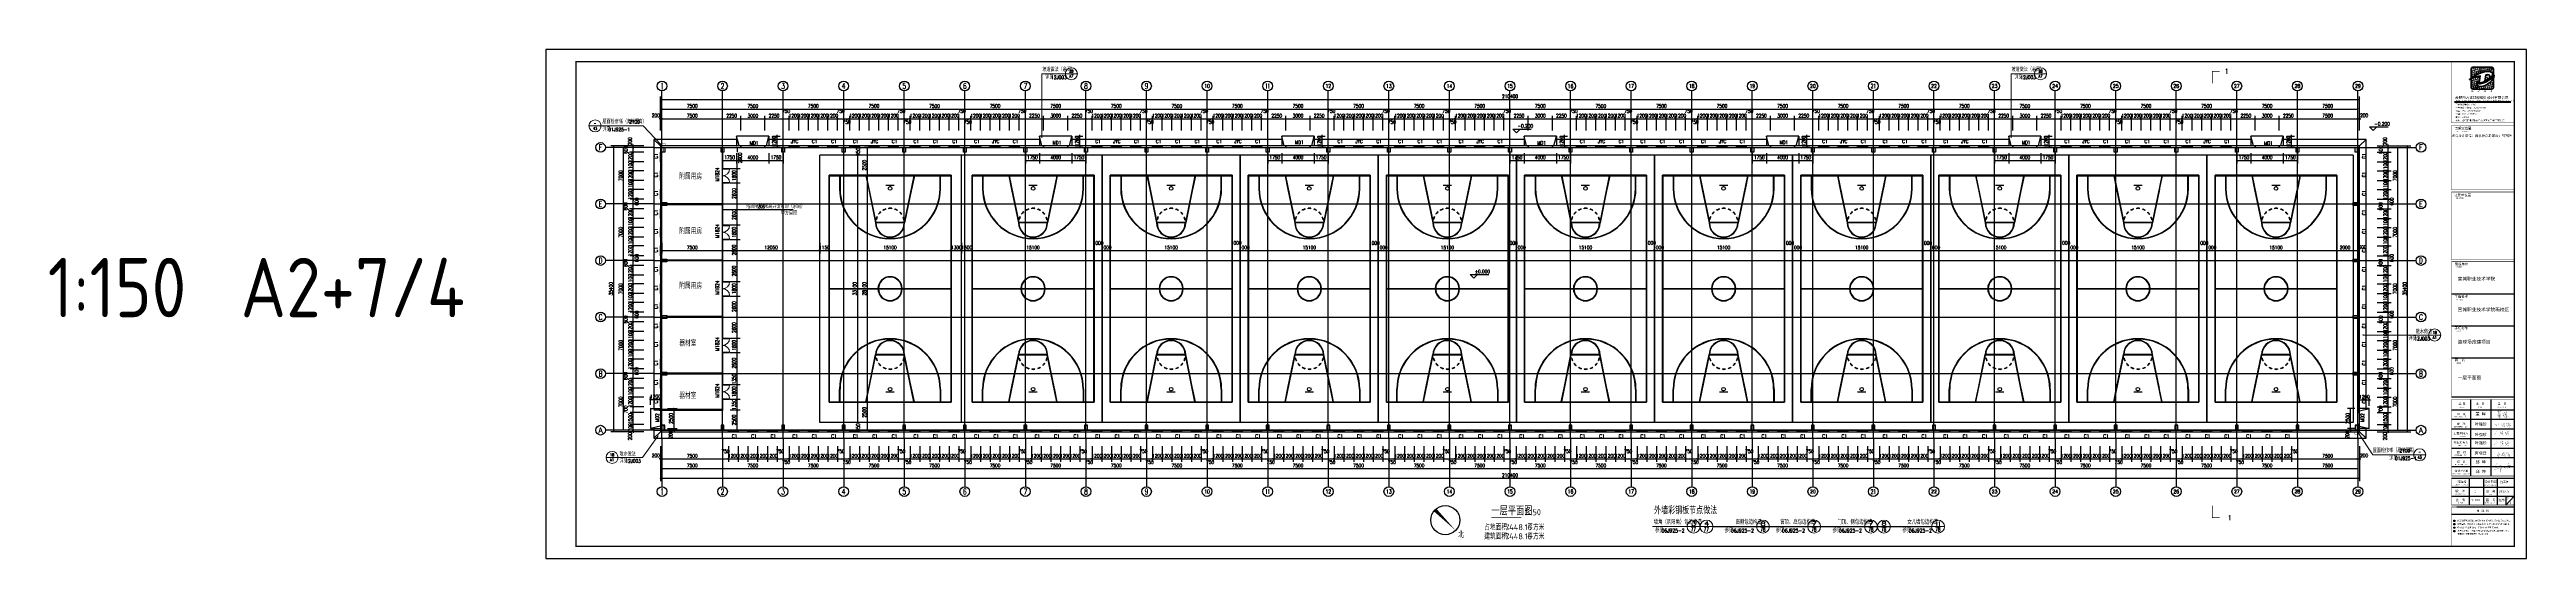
# Model space of a CAD drawing. Extents: x 962303 to 1579583, y -174742 to 224716.
# Drawn here: x 1272895 to 1579583, y 77258 to 140258 of the extents above; entities that cross this region are included whole.
import ezdxf
from ezdxf.enums import TextEntityAlignment as Align

# ---------------------------------------------------------------- set-up
doc = ezdxf.new("R2010")
doc.units = 0
doc.header["$LTSCALE"] = 1000
doc.header["$MEASUREMENT"] = 0
doc.linetypes.add('DASH', pattern=[0.35, 0.25, -0.1])
for name, color, linetype in [('1', 140, 'Continuous'), ('AXIS', 3, 'Continuous'), ('AXIS_TEXT', 7, 'Continuous'), ('DIM_ELEV', 3, 'Continuous'), ('DIM_LEAD', 3, 'Continuous'), ('DIM_SYMB', 3, 'Continuous'), ('DOTE', 1, 'Continuous'), ('GROUND', 2, 'Continuous'), ('HATCH', 254, 'Continuous'), ('PUB_DIM', 3, 'Continuous'), ('PUB_TEXT', 7, 'Continuous'), ('PUB_TITLE', 4, 'Continuous'), ('SPACE', 51, 'Continuous'), ('STAIR', 2, 'Continuous'), ('WALL', 5, 'Continuous'), ('WINDOW', 4, 'Continuous'), ('WINDOW_TEXT', 7, 'Continuous'), ('外框线', 255, 'Continuous')]:
    doc.layers.add(name, color=color, linetype=linetype)
doc.layers.add('DIM_IDEN', color=3, linetype='Continuous', lineweight=0)
doc.styles.add('-黑体', font='simhei.ttf', dxfattribs={"width": 0.7})
doc.styles.add('_TCH_AXIS', font='COMPLEX', dxfattribs={"bigfont": 'GBCBIG'})
doc.styles.add('_TCH_DIM', font='SIMPLEX', dxfattribs={"bigfont": 'GBCBIG'})
doc.styles.add('_TCH_DIM_T3', font='SIMPLEX', dxfattribs={"width": 0.705882, "bigfont": 'GBCBIG'})
doc.styles.add('_TCH_LABEL', font='COMPLEX', dxfattribs={"bigfont": 'GBCBIG'})
doc.styles.add('_TCH_WINDOW', font='SIMPLEX', dxfattribs={"bigfont": 'GBCBIG'})
doc.styles.add('COMPLEX', font='COMPLEX')
doc.styles.add('GHF', font='times.ttf')
doc.styles.get("Standard").update_dxf_attribs({"font": 'gbenor.shx', "bigfont": 'gbcbig.shx'})
doc.styles.add('STYLE1', font='simhei.ttf', dxfattribs={"width": 0.8})
doc.dimstyles.new('_TCH_ARCH&&150', dxfattribs={"dimtxt": 446.25, "dimasz": 150, "dimexe": 375, "dimexo": 450, "dimgap": 150, "dimtad": 1, "dimdec": 0, "dimzin": 0, "dimdsep": 46, "dimtxsty": '_TCH_DIM_T3', "dimblk": 'ARCHTICK', "dimcen": 0.09, "dimclrt": 7, "dimazin": 2, "dimtfac": 1, "dimtdec": 0, "dimtix": 1, "dimtmove": 2, "dimatfit": 3, "dimfxl": 0, "dimtolj": 1, "dimtzin": 0, "dimarcsym": 0})

# ---------------------------------------------------------------- blocks, each defined once
blk = doc.blocks.new('*U6')
at = {"layer": 'PUB_TEXT', "style": 'STYLE1'}
blk.add_text('备 注 栏', height=180, dxfattribs=at).set_placement((503976, -819747))
blk = doc.blocks.new('A$C5F901649')
at = {"layer": 'HATCH'}
h = blk.add_hatch(color=256, dxfattribs=at)
h.paths.add_polyline_path([(422, 599), (438, 603), (409, 603), (407, 587), (441, 574), (451, 572), (501, 569), (547, 563), (557, 545), (542, 518), (526, 497), (520, 465), (547, 444), (579, 423), (579, 407), (575, 390), (567, 367), (554, 346), (531, 317), (509, 302), (499, 296), (480, 296), (458, 317), (462, 342), (475, 360), (453, 390), (450, 377), (441, 343), (444, 318), (448, 289), (475, 270), (482, 223), (484, 150), (485, 74), (475, 30), (466, 11), (499, 38), (507, 70), (514, 105), (512, 152), (507, 179), (505, 227), (499, 253), (492, 278), (523, 296), (557, 328), (583, 369), (601, 409), (601, 437), (583, 450), (572, 458), (558, 468), (535, 469), (536, 489), (547, 503), (562, 519), (571, 531), (583, 532), (600, 549), (603, 563), (583, 568), (561, 575), (532, 581), (496, 581), (455, 579), (432, 589), (422, 592), (419, 597)])
h.paths.add_polyline_path([(34, 250), (61, 275), (0, 253), (1, 235), (22, 236), (62, 236), (85, 250), (110, 259), (150, 270), (189, 285), (225, 300), (254, 312), (289, 323), (315, 327), (353, 337), (363, 340), (340, 351), (318, 356), (303, 352), (282, 343), (249, 332), (227, 319), (190, 303), (160, 288), (136, 277), (117, 268), (89, 259)])
h.paths.add_polyline_path([(246, 751), (236, 756), (200, 758), (172, 734), (158, 707), (137, 668), (122, 612), (108, 549), (109, 505), (110, 443), (114, 434), (138, 431), (153, 461), (181, 498), (202, 519), (228, 534), (253, 543), (256, 517), (233, 506), (227, 477), (223, 437), (217, 410), (208, 390), (190, 371), (168, 335), (109, 295), (82, 275), (65, 274), (107, 303), (158, 339), (190, 384), (208, 410), (220, 445), (219, 494), (195, 487), (173, 473), (159, 455), (146, 439), (138, 421), (125, 404), (112, 401), (104, 434), (96, 506), (107, 591), (126, 659), (157, 723), (173, 750), (180, 760), (202, 769), (213, 773), (231, 770), (250, 766), (253, 756)])
h = blk.add_hatch(color=256, dxfattribs=at)
h.paths.add_polyline_path([(1186, 494), (1199, 496), (1201, 489), (1201, 471), (1202, 439), (1195, 436), (1186, 434), (1165, 441), (1148, 452), (1136, 465), (1136, 477), (1152, 481), (1162, 486), (1172, 492)], flags=16)
h.paths.add_polyline_path([(1044, 567), (1052, 573), (1052, 557), (1052, 539), (1059, 518), (1061, 509), (1082, 533), (1112, 556), (1158, 576), (1175, 584), (1184, 586), (1180, 654), (1173, 681), (1169, 708), (1162, 723), (1151, 734), (1143, 749), (1142, 761), (1159, 763), (1174, 756), (1190, 744), (1194, 734), (1200, 715), (1199, 701), (1199, 680), (1196, 654), (1196, 627), (1196, 611), (1196, 593), (1196, 586), (1213, 586), (1235, 587), (1258, 583), (1287, 575), (1308, 561), (1326, 548), (1341, 534), (1350, 517), (1354, 503), (1344, 485), (1332, 464), (1311, 442), (1293, 424), (1287, 422), (1262, 405), (1237, 402), (1216, 394), (1219, 344), (1226, 207), (1227, 24), (1215, 0), (1218, 37), (1216, 90), (1213, 169), (1209, 287), (1208, 321), (1209, 354), (1207, 377), (1201, 386), (1188, 393), (1173, 391), (1166, 390), (1157, 383), (1138, 377), (1127, 372), (1089, 360), (1072, 352), (1080, 364), (1099, 375), (1128, 385), (1151, 395), (1178, 404), (1183, 412), (1174, 428), (1159, 437), (1149, 443), (1132, 451), (1123, 464), (1119, 484), (1123, 499), (1129, 510), (1140, 521), (1151, 526), (1163, 532), (1173, 536), (1183, 540), (1187, 547), (1185, 555), (1179, 560), (1169, 560), (1151, 554), (1137, 550), (1119, 542), (1098, 530), (1084, 521), (1075, 513), (1068, 507), (1062, 503), (1059, 500), (1055, 494), (1053, 480), (1053, 468), (1053, 448), (1055, 438), (1060, 419), (1065, 405), (1072, 392), (1075, 386), (1079, 383), (1080, 375), (1078, 373), (1074, 373), (1069, 373), (1064, 379), (1057, 391), (1052, 402), (1045, 418), (1043, 425), (1039, 428), (1036, 430), (1033, 406), (1033, 401), (1027, 390), (1024, 386), (1020, 380), (1009, 367), (1001, 356), (986, 346), (964, 329), (954, 324), (943, 320), (923, 320), (908, 322), (892, 324), (876, 327), (867, 334), (854, 343), (851, 361), (845, 374), (846, 389), (846, 400), (846, 408), (844, 417), (831, 418), (821, 413), (813, 408), (802, 406), (797, 405), (781, 405), (777, 405), (772, 407), (772, 415), (773, 418), (775, 414), (778, 412), (783, 412), (791, 412), (799, 416), (806, 418), (816, 422), (826, 425), (834, 428), (844, 438), (844, 460), (844, 484), (854, 501), (857, 521), (870, 537), (889, 549), (903, 551), (921, 550), (912, 543), (897, 534), (916, 534), (936, 530), (941, 514), (941, 509), (932, 492), (929, 486), (920, 475), (909, 461), (902, 449), (888, 436), (870, 421), (858, 410), (854, 391), (854, 374), (861, 355), (872, 341), (882, 334), (910, 328), (948, 329), (976, 346), (1004, 376), (1019, 397), (1034, 432), (1034, 459), (1034, 478), (1033, 504), (1033, 527), (1036, 550)])
h.paths.add_polyline_path([(1215, 499), (1223, 505), (1230, 511), (1246, 518), (1248, 525), (1250, 532), (1250, 542), (1233, 551), (1224, 551), (1209, 549), (1199, 546), (1199, 568), (1208, 572), (1243, 569), (1273, 555), (1292, 545), (1305, 528), (1309, 501), (1304, 475), (1289, 460), (1275, 449), (1259, 439), (1234, 430), (1219, 416), (1213, 425), (1213, 457)], flags=16)
h.paths.add_polyline_path([(853, 427), (855, 442), (858, 483), (868, 499), (883, 511), (891, 519), (903, 527), (906, 528), (923, 519), (923, 508), (917, 492), (909, 478), (899, 465), (879, 442), (868, 435)], flags=16)
edge = h.paths.add_edge_path(flags=16)
edge.add_line((1136, 485), (1198, 503))
edge.add_line((1198, 503), (1185, 543))
edge.add_line((1136, 489), (1136, 485))
edge.add_line((1145, 507), (1136, 489))
edge.add_line((1153, 517), (1145, 507))
edge.add_line((1166, 526), (1153, 517))
edge.add_line((1182, 540), (1166, 526))
blk = doc.blocks.new('_ArchTick')
at = {"color": 0, "linetype": 'ByBlock', "const_width": 0.4}
blk.add_lwpolyline([(-0.5, -0.5), (0.5, 0.5)], dxfattribs=at)
blk = doc.blocks.new('*D255')
at = {"layer": 'Defpoints', "color": 0}
for p in [(1558923, 95691), (1560123, 96896), (1560123, 95691)]:
    blk.add_point(p, dxfattribs=at)
at = {"layer": 'PUB_DIM', "color": 0, "lineweight": -2}
for p, q in [((1558923, 96896), (1558773, 96896)), ((1558923, 96141), (1558923, 97271)), ((1558923, 96896), (1560123, 96896)), ((1560123, 96141), (1560123, 97271)), ((1560123, 96896), (1560273, 96896))]:
    blk.add_line(p, q, dxfattribs=at)
at = {"layer": 'PUB_DIM', "color": 0, "lineweight": -2, "xscale": 150, "yscale": 150, "zscale": 150}
blk.add_blockref('_ArchTick', (1558923, 96896), dxfattribs=at)
at = {"layer": 'PUB_DIM', "color": 0, "lineweight": -2, "xscale": 150, "yscale": 150, "zscale": 150, "rotation": 180}
blk.add_blockref('_ArchTick', (1560123, 96896), dxfattribs=at)
at = {"layer": 'PUB_DIM', "color": 7, "insert": (1559523, 97269), "char_height": 446.2, "attachment_point": 5, "style": '_TCH_DIM_T3'}
blk.add_mtext('\\A1;1200', dxfattribs=at)
blk = doc.blocks.new('*D256')
at = {"layer": 'Defpoints', "color": 0}
for p in [(1347323, 95841), (1348523, 96930), (1348523, 95841)]:
    blk.add_point(p, dxfattribs=at)
at = {"layer": 'PUB_DIM', "color": 0, "lineweight": -2}
for p, q in [((1347323, 96930), (1347173, 96930)), ((1347323, 96291), (1347323, 97305)), ((1347323, 96930), (1348523, 96930)), ((1348523, 96291), (1348523, 97305)), ((1348523, 96930), (1348673, 96930))]:
    blk.add_line(p, q, dxfattribs=at)
at = {"layer": 'PUB_DIM', "color": 0, "lineweight": -2, "xscale": 150, "yscale": 150, "zscale": 150}
blk.add_blockref('_ArchTick', (1347323, 96930), dxfattribs=at)
at = {"layer": 'PUB_DIM', "color": 0, "lineweight": -2, "xscale": 150, "yscale": 150, "zscale": 150, "rotation": 180}
blk.add_blockref('_ArchTick', (1348523, 96930), dxfattribs=at)
at = {"layer": 'PUB_DIM', "color": 7, "insert": (1347923, 97303), "char_height": 446.2, "attachment_point": 5, "style": '_TCH_DIM_T3'}
blk.add_mtext('\\A1;1200', dxfattribs=at)
blk = doc.blocks.new('*D257')
at = {"layer": 'Defpoints', "color": 0}
for p in [(1348973, 95841), (1350226, 95841), (1348973, 93341)]:
    blk.add_point(p, dxfattribs=at)
at = {"layer": 'PUB_DIM', "color": 0, "lineweight": -2}
for p, q in [((1349423, 95841), (1350601, 95841)), ((1350226, 93341), (1350226, 95841)), ((1349423, 93341), (1350601, 93341))]:
    blk.add_line(p, q, dxfattribs=at)
at = {"layer": 'PUB_DIM', "color": 0, "lineweight": -2, "xscale": 150, "yscale": 150, "zscale": 150}
for p, rotation in [((1350226, 95841), 90), ((1350226, 93341), 270)]:
    blk.add_blockref('_ArchTick', p, dxfattribs=dict(at, rotation=rotation))
at = {"layer": 'PUB_DIM', "color": 7, "insert": (1349853, 94591), "char_height": 446.2, "attachment_point": 5, "rotation": 90, "style": '_TCH_DIM_T3'}
blk.add_mtext('\\A1;2500', dxfattribs=at)
blk = doc.blocks.new('*D258')
at = {"layer": 'Defpoints', "color": 0}
for p in [(1348973, 93341), (1348973, 93141), (1350226, 93341)]:
    blk.add_point(p, dxfattribs=at)
at = {"layer": 'PUB_DIM', "color": 0, "lineweight": -2}
for p, q in [((1349423, 93341), (1350601, 93341)), ((1349423, 93141), (1350601, 93141)), ((1350226, 93341), (1350226, 93491)), ((1350226, 93141), (1350226, 93341)), ((1350226, 93141), (1350226, 92991))]:
    blk.add_line(p, q, dxfattribs=at)
at = {"layer": 'PUB_DIM', "color": 0, "lineweight": -2, "xscale": 150, "yscale": 150, "zscale": 150}
for p, rotation in [((1350226, 93341), 270), ((1350226, 93141), 90)]:
    blk.add_blockref('_ArchTick', p, dxfattribs=dict(at, rotation=rotation))
at = {"layer": 'PUB_DIM', "color": 7, "insert": (1349813, 92586), "char_height": 446.2, "attachment_point": 5, "rotation": 90, "style": '_TCH_DIM_T3'}
blk.add_mtext('\\A1;200', dxfattribs=at)
blk = doc.blocks.new('*D259')
at = {"layer": 'Defpoints', "color": 0}
for p in [(1557809, 93341), (1558799, 93341), (1558799, 93141)]:
    blk.add_point(p, dxfattribs=at)
at = {"layer": 'PUB_DIM', "color": 0, "lineweight": -2}
for p, q in [((1558349, 93341), (1557434, 93341)), ((1558349, 93141), (1557434, 93141)), ((1557809, 93341), (1557809, 93491)), ((1557809, 93141), (1557809, 93341)), ((1557809, 93141), (1557809, 92991))]:
    blk.add_line(p, q, dxfattribs=at)
at = {"layer": 'PUB_DIM', "color": 0, "lineweight": -2, "xscale": 150, "yscale": 150, "zscale": 150}
for p, rotation in [((1557809, 93341), 270), ((1557809, 93141), 90)]:
    blk.add_blockref('_ArchTick', p, dxfattribs=dict(at, rotation=rotation))
at = {"layer": 'PUB_DIM', "color": 7, "insert": (1557396, 92586), "char_height": 446.2, "attachment_point": 5, "rotation": 90, "style": '_TCH_DIM_T3'}
blk.add_mtext('\\A1;200', dxfattribs=at)
blk = doc.blocks.new('*D260')
at = {"layer": 'Defpoints', "color": 0}
for p in [(1557809, 95841), (1558799, 95841), (1558799, 93341)]:
    blk.add_point(p, dxfattribs=at)
at = {"layer": 'PUB_DIM', "color": 0, "lineweight": -2}
for p, q in [((1558349, 95841), (1557434, 95841)), ((1557809, 93341), (1557809, 95841)), ((1558349, 93341), (1557434, 93341))]:
    blk.add_line(p, q, dxfattribs=at)
at = {"layer": 'PUB_DIM', "color": 0, "lineweight": -2, "xscale": 150, "yscale": 150, "zscale": 150}
for p, rotation in [((1557809, 95841), 90), ((1557809, 93341), 270)]:
    blk.add_blockref('_ArchTick', p, dxfattribs=dict(at, rotation=rotation))
at = {"layer": 'PUB_DIM', "color": 7, "insert": (1557436, 94591), "char_height": 446.2, "attachment_point": 5, "rotation": 90, "style": '_TCH_DIM_T3'}
blk.add_mtext('\\A1;2500', dxfattribs=at)
blk = doc.blocks.new('*D261')
at = {"layer": 'Defpoints', "color": 0}
for p in [(1549473, 129541), (1550473, 129541), (1549473, 128341)]:
    blk.add_point(p, dxfattribs=at)
at = {"layer": 'PUB_DIM', "color": 0, "lineweight": -2}
for p, q in [((1549923, 129541), (1550848, 129541)), ((1550473, 129541), (1550473, 129691)), ((1550473, 128341), (1550473, 129541)), ((1549923, 128341), (1550848, 128341)), ((1550473, 128341), (1550473, 128191))]:
    blk.add_line(p, q, dxfattribs=at)
at = {"layer": 'PUB_DIM', "color": 0, "lineweight": -2, "xscale": 150, "yscale": 150, "zscale": 150}
for p, rotation in [((1550473, 129541), 270), ((1550473, 128341), 90)]:
    blk.add_blockref('_ArchTick', p, dxfattribs=dict(at, rotation=rotation))
at = {"layer": 'PUB_DIM', "color": 7, "insert": (1550100, 128941), "char_height": 446.2, "attachment_point": 5, "rotation": 90, "style": '_TCH_DIM_T3'}
blk.add_mtext('\\A1;1200', dxfattribs=at)
blk = doc.blocks.new('*D262')
at = {"layer": 'Defpoints', "color": 0}
for p in [(1519473, 129541), (1520473, 129541), (1519473, 128341)]:
    blk.add_point(p, dxfattribs=at)
at = {"layer": 'PUB_DIM', "color": 0, "lineweight": -2}
for p, q in [((1519923, 129541), (1520848, 129541)), ((1520473, 129541), (1520473, 129691)), ((1520473, 128341), (1520473, 129541)), ((1519923, 128341), (1520848, 128341)), ((1520473, 128341), (1520473, 128191))]:
    blk.add_line(p, q, dxfattribs=at)
at = {"layer": 'PUB_DIM', "color": 0, "lineweight": -2, "xscale": 150, "yscale": 150, "zscale": 150}
for p, rotation in [((1520473, 129541), 270), ((1520473, 128341), 90)]:
    blk.add_blockref('_ArchTick', p, dxfattribs=dict(at, rotation=rotation))
at = {"layer": 'PUB_DIM', "color": 7, "insert": (1520100, 128941), "char_height": 446.2, "attachment_point": 5, "rotation": 90, "style": '_TCH_DIM_T3'}
blk.add_mtext('\\A1;1200', dxfattribs=at)
blk = doc.blocks.new('*D263')
at = {"layer": 'Defpoints', "color": 0}
for p in [(1489473, 129541), (1490473, 129541), (1489473, 128341)]:
    blk.add_point(p, dxfattribs=at)
at = {"layer": 'PUB_DIM', "color": 0, "lineweight": -2}
for p, q in [((1489923, 129541), (1490848, 129541)), ((1490473, 129541), (1490473, 129691)), ((1490473, 128341), (1490473, 129541)), ((1489923, 128341), (1490848, 128341)), ((1490473, 128341), (1490473, 128191))]:
    blk.add_line(p, q, dxfattribs=at)
at = {"layer": 'PUB_DIM', "color": 0, "lineweight": -2, "xscale": 150, "yscale": 150, "zscale": 150}
for p, rotation in [((1490473, 129541), 270), ((1490473, 128341), 90)]:
    blk.add_blockref('_ArchTick', p, dxfattribs=dict(at, rotation=rotation))
at = {"layer": 'PUB_DIM', "color": 7, "insert": (1490100, 128941), "char_height": 446.2, "attachment_point": 5, "rotation": 90, "style": '_TCH_DIM_T3'}
blk.add_mtext('\\A1;1200', dxfattribs=at)
blk = doc.blocks.new('*D264')
at = {"layer": 'Defpoints', "color": 0}
for p in [(1429473, 129541), (1430473, 129541), (1429473, 128341)]:
    blk.add_point(p, dxfattribs=at)
at = {"layer": 'PUB_DIM', "color": 0, "lineweight": -2}
for p, q in [((1429923, 129541), (1430848, 129541)), ((1430473, 129541), (1430473, 129691)), ((1430473, 128341), (1430473, 129541)), ((1429923, 128341), (1430848, 128341)), ((1430473, 128341), (1430473, 128191))]:
    blk.add_line(p, q, dxfattribs=at)
at = {"layer": 'PUB_DIM', "color": 0, "lineweight": -2, "xscale": 150, "yscale": 150, "zscale": 150}
for p, rotation in [((1430473, 129541), 270), ((1430473, 128341), 90)]:
    blk.add_blockref('_ArchTick', p, dxfattribs=dict(at, rotation=rotation))
at = {"layer": 'PUB_DIM', "color": 7, "insert": (1430100, 128941), "char_height": 446.2, "attachment_point": 5, "rotation": 90, "style": '_TCH_DIM_T3'}
blk.add_mtext('\\A1;1200', dxfattribs=at)
blk = doc.blocks.new('*D265')
at = {"layer": 'Defpoints', "color": 0}
for p in [(1399473, 129541), (1400473, 129541), (1399473, 128341)]:
    blk.add_point(p, dxfattribs=at)
at = {"layer": 'PUB_DIM', "color": 0, "lineweight": -2}
for p, q in [((1399923, 129541), (1400848, 129541)), ((1400473, 129541), (1400473, 129691)), ((1400473, 128341), (1400473, 129541)), ((1399923, 128341), (1400848, 128341)), ((1400473, 128341), (1400473, 128191))]:
    blk.add_line(p, q, dxfattribs=at)
at = {"layer": 'PUB_DIM', "color": 0, "lineweight": -2, "xscale": 150, "yscale": 150, "zscale": 150}
for p, rotation in [((1400473, 129541), 270), ((1400473, 128341), 90)]:
    blk.add_blockref('_ArchTick', p, dxfattribs=dict(at, rotation=rotation))
at = {"layer": 'PUB_DIM', "color": 7, "insert": (1400100, 128941), "char_height": 446.2, "attachment_point": 5, "rotation": 90, "style": '_TCH_DIM_T3'}
blk.add_mtext('\\A1;1200', dxfattribs=at)
blk = doc.blocks.new('*D266')
at = {"layer": 'Defpoints', "color": 0}
for p in [(1361973, 129541), (1362973, 129541), (1361973, 128341)]:
    blk.add_point(p, dxfattribs=at)
at = {"layer": 'PUB_DIM', "color": 0, "lineweight": -2}
for p, q in [((1362423, 129541), (1363348, 129541)), ((1362973, 129541), (1362973, 129691)), ((1362973, 128341), (1362973, 129541)), ((1362423, 128341), (1363348, 128341)), ((1362973, 128341), (1362973, 128191))]:
    blk.add_line(p, q, dxfattribs=at)
at = {"layer": 'PUB_DIM', "color": 0, "lineweight": -2, "xscale": 150, "yscale": 150, "zscale": 150}
for p, rotation in [((1362973, 129541), 270), ((1362973, 128341), 90)]:
    blk.add_blockref('_ArchTick', p, dxfattribs=dict(at, rotation=rotation))
at = {"layer": 'PUB_DIM', "color": 7, "insert": (1362600, 128941), "char_height": 446.2, "attachment_point": 5, "rotation": 90, "style": '_TCH_DIM_T3'}
blk.add_mtext('\\A1;1200', dxfattribs=at)
blk = doc.blocks.new('*D267')
at = {"layer": 'Defpoints', "color": 0}
for p in [(1459473, 129541), (1460473, 129541), (1459473, 128341)]:
    blk.add_point(p, dxfattribs=at)
at = {"layer": 'PUB_DIM', "color": 0, "lineweight": -2}
for p, q in [((1459923, 129541), (1460848, 129541)), ((1460473, 129541), (1460473, 129691)), ((1460473, 128341), (1460473, 129541)), ((1459923, 128341), (1460848, 128341)), ((1460473, 128341), (1460473, 128191))]:
    blk.add_line(p, q, dxfattribs=at)
at = {"layer": 'PUB_DIM', "color": 0, "lineweight": -2, "xscale": 150, "yscale": 150, "zscale": 150}
for p, rotation in [((1460473, 129541), 270), ((1460473, 128341), 90)]:
    blk.add_blockref('_ArchTick', p, dxfattribs=dict(at, rotation=rotation))
at = {"layer": 'PUB_DIM', "color": 7, "insert": (1460100, 128941), "char_height": 446.2, "attachment_point": 5, "rotation": 90, "style": '_TCH_DIM_T3'}
blk.add_mtext('\\A1;1200', dxfattribs=at)
blk = doc.blocks.new('*D268')
at = {"layer": 'Defpoints', "color": 0}
for p in [(1543723, 127901), (1545473, 127901), (1545473, 126528)]:
    blk.add_point(p, dxfattribs=at)
at = {"layer": 'PUB_DIM', "color": 0, "lineweight": -2}
for p, q in [((1543723, 127451), (1543723, 126153)), ((1543723, 126528), (1545473, 126528)), ((1545473, 127451), (1545473, 126153))]:
    blk.add_line(p, q, dxfattribs=at)
at = {"layer": 'PUB_DIM', "color": 0, "lineweight": -2, "xscale": 150, "yscale": 150, "zscale": 150, "rotation": 180}
blk.add_blockref('_ArchTick', (1543723, 126528), dxfattribs=at)
at = {"layer": 'PUB_DIM', "color": 0, "lineweight": -2, "xscale": 150, "yscale": 150, "zscale": 150}
blk.add_blockref('_ArchTick', (1545473, 126528), dxfattribs=at)
at = {"layer": 'PUB_DIM', "color": 7, "insert": (1544598, 126901), "char_height": 446.2, "attachment_point": 5, "style": '_TCH_DIM_T3'}
blk.add_mtext('\\A1;1750', dxfattribs=at)
blk = doc.blocks.new('*D269')
at = {"layer": 'Defpoints', "color": 0}
for p in [(1545473, 127901), (1549473, 127901), (1549473, 126528)]:
    blk.add_point(p, dxfattribs=at)
at = {"layer": 'PUB_DIM', "color": 0, "lineweight": -2}
for p, q in [((1545473, 127451), (1545473, 126153)), ((1545473, 126528), (1549473, 126528)), ((1549473, 127451), (1549473, 126153))]:
    blk.add_line(p, q, dxfattribs=at)
at = {"layer": 'PUB_DIM', "color": 0, "lineweight": -2, "xscale": 150, "yscale": 150, "zscale": 150, "rotation": 180}
blk.add_blockref('_ArchTick', (1545473, 126528), dxfattribs=at)
at = {"layer": 'PUB_DIM', "color": 0, "lineweight": -2, "xscale": 150, "yscale": 150, "zscale": 150}
blk.add_blockref('_ArchTick', (1549473, 126528), dxfattribs=at)
at = {"layer": 'PUB_DIM', "color": 7, "insert": (1547473, 126901), "char_height": 446.2, "attachment_point": 5, "style": '_TCH_DIM_T3'}
blk.add_mtext('\\A1;4000', dxfattribs=at)
blk = doc.blocks.new('*D270')
at = {"layer": 'Defpoints', "color": 0}
for p in [(1549473, 127901), (1551223, 127901), (1551223, 126528)]:
    blk.add_point(p, dxfattribs=at)
at = {"layer": 'PUB_DIM', "color": 0, "lineweight": -2}
for p, q in [((1549473, 127451), (1549473, 126153)), ((1549473, 126528), (1551223, 126528)), ((1551223, 127451), (1551223, 126153))]:
    blk.add_line(p, q, dxfattribs=at)
at = {"layer": 'PUB_DIM', "color": 0, "lineweight": -2, "xscale": 150, "yscale": 150, "zscale": 150, "rotation": 180}
blk.add_blockref('_ArchTick', (1549473, 126528), dxfattribs=at)
at = {"layer": 'PUB_DIM', "color": 0, "lineweight": -2, "xscale": 150, "yscale": 150, "zscale": 150}
blk.add_blockref('_ArchTick', (1551223, 126528), dxfattribs=at)
at = {"layer": 'PUB_DIM', "color": 7, "insert": (1550348, 126901), "char_height": 446.2, "attachment_point": 5, "style": '_TCH_DIM_T3'}
blk.add_mtext('\\A1;1750', dxfattribs=at)
blk = doc.blocks.new('*D271')
at = {"layer": 'Defpoints', "color": 0}
for p in [(1513723, 127901), (1515473, 127901), (1515473, 126528)]:
    blk.add_point(p, dxfattribs=at)
at = {"layer": 'PUB_DIM', "color": 0, "lineweight": -2}
for p, q in [((1513723, 127451), (1513723, 126153)), ((1513723, 126528), (1515473, 126528)), ((1515473, 127451), (1515473, 126153))]:
    blk.add_line(p, q, dxfattribs=at)
at = {"layer": 'PUB_DIM', "color": 0, "lineweight": -2, "xscale": 150, "yscale": 150, "zscale": 150, "rotation": 180}
blk.add_blockref('_ArchTick', (1513723, 126528), dxfattribs=at)
at = {"layer": 'PUB_DIM', "color": 0, "lineweight": -2, "xscale": 150, "yscale": 150, "zscale": 150}
blk.add_blockref('_ArchTick', (1515473, 126528), dxfattribs=at)
at = {"layer": 'PUB_DIM', "color": 7, "insert": (1514598, 126901), "char_height": 446.2, "attachment_point": 5, "style": '_TCH_DIM_T3'}
blk.add_mtext('\\A1;1750', dxfattribs=at)
blk = doc.blocks.new('*D272')
at = {"layer": 'Defpoints', "color": 0}
for p in [(1515473, 127901), (1519473, 127901), (1519473, 126528)]:
    blk.add_point(p, dxfattribs=at)
at = {"layer": 'PUB_DIM', "color": 0, "lineweight": -2}
for p, q in [((1515473, 127451), (1515473, 126153)), ((1515473, 126528), (1519473, 126528)), ((1519473, 127451), (1519473, 126153))]:
    blk.add_line(p, q, dxfattribs=at)
at = {"layer": 'PUB_DIM', "color": 0, "lineweight": -2, "xscale": 150, "yscale": 150, "zscale": 150, "rotation": 180}
blk.add_blockref('_ArchTick', (1515473, 126528), dxfattribs=at)
at = {"layer": 'PUB_DIM', "color": 0, "lineweight": -2, "xscale": 150, "yscale": 150, "zscale": 150}
blk.add_blockref('_ArchTick', (1519473, 126528), dxfattribs=at)
at = {"layer": 'PUB_DIM', "color": 7, "insert": (1517473, 126901), "char_height": 446.2, "attachment_point": 5, "style": '_TCH_DIM_T3'}
blk.add_mtext('\\A1;4000', dxfattribs=at)
blk = doc.blocks.new('*D273')
at = {"layer": 'Defpoints', "color": 0}
for p in [(1519473, 127901), (1521223, 127901), (1521223, 126528)]:
    blk.add_point(p, dxfattribs=at)
at = {"layer": 'PUB_DIM', "color": 0, "lineweight": -2}
for p, q in [((1519473, 127451), (1519473, 126153)), ((1519473, 126528), (1521223, 126528)), ((1521223, 127451), (1521223, 126153))]:
    blk.add_line(p, q, dxfattribs=at)
at = {"layer": 'PUB_DIM', "color": 0, "lineweight": -2, "xscale": 150, "yscale": 150, "zscale": 150, "rotation": 180}
blk.add_blockref('_ArchTick', (1519473, 126528), dxfattribs=at)
at = {"layer": 'PUB_DIM', "color": 0, "lineweight": -2, "xscale": 150, "yscale": 150, "zscale": 150}
blk.add_blockref('_ArchTick', (1521223, 126528), dxfattribs=at)
at = {"layer": 'PUB_DIM', "color": 7, "insert": (1520348, 126901), "char_height": 446.2, "attachment_point": 5, "style": '_TCH_DIM_T3'}
blk.add_mtext('\\A1;1750', dxfattribs=at)
blk = doc.blocks.new('*D274')
at = {"layer": 'Defpoints', "color": 0}
for p in [(1483723, 127901), (1485473, 127901), (1485473, 126528)]:
    blk.add_point(p, dxfattribs=at)
at = {"layer": 'PUB_DIM', "color": 0, "lineweight": -2}
for p, q in [((1483723, 127451), (1483723, 126153)), ((1483723, 126528), (1485473, 126528)), ((1485473, 127451), (1485473, 126153))]:
    blk.add_line(p, q, dxfattribs=at)
at = {"layer": 'PUB_DIM', "color": 0, "lineweight": -2, "xscale": 150, "yscale": 150, "zscale": 150, "rotation": 180}
blk.add_blockref('_ArchTick', (1483723, 126528), dxfattribs=at)
at = {"layer": 'PUB_DIM', "color": 0, "lineweight": -2, "xscale": 150, "yscale": 150, "zscale": 150}
blk.add_blockref('_ArchTick', (1485473, 126528), dxfattribs=at)
at = {"layer": 'PUB_DIM', "color": 7, "insert": (1484598, 126901), "char_height": 446.2, "attachment_point": 5, "style": '_TCH_DIM_T3'}
blk.add_mtext('\\A1;1750', dxfattribs=at)
blk = doc.blocks.new('*D275')
at = {"layer": 'Defpoints', "color": 0}
for p in [(1485473, 127901), (1489473, 127901), (1489473, 126528)]:
    blk.add_point(p, dxfattribs=at)
at = {"layer": 'PUB_DIM', "color": 0, "lineweight": -2}
for p, q in [((1485473, 127451), (1485473, 126153)), ((1485473, 126528), (1489473, 126528)), ((1489473, 127451), (1489473, 126153))]:
    blk.add_line(p, q, dxfattribs=at)
at = {"layer": 'PUB_DIM', "color": 0, "lineweight": -2, "xscale": 150, "yscale": 150, "zscale": 150, "rotation": 180}
blk.add_blockref('_ArchTick', (1485473, 126528), dxfattribs=at)
at = {"layer": 'PUB_DIM', "color": 0, "lineweight": -2, "xscale": 150, "yscale": 150, "zscale": 150}
blk.add_blockref('_ArchTick', (1489473, 126528), dxfattribs=at)
at = {"layer": 'PUB_DIM', "color": 7, "insert": (1487473, 126901), "char_height": 446.2, "attachment_point": 5, "style": '_TCH_DIM_T3'}
blk.add_mtext('\\A1;4000', dxfattribs=at)
blk = doc.blocks.new('*D276')
at = {"layer": 'Defpoints', "color": 0}
for p in [(1489473, 127901), (1491223, 127901), (1491223, 126528)]:
    blk.add_point(p, dxfattribs=at)
at = {"layer": 'PUB_DIM', "color": 0, "lineweight": -2}
for p, q in [((1489473, 127451), (1489473, 126153)), ((1489473, 126528), (1491223, 126528)), ((1491223, 127451), (1491223, 126153))]:
    blk.add_line(p, q, dxfattribs=at)
at = {"layer": 'PUB_DIM', "color": 0, "lineweight": -2, "xscale": 150, "yscale": 150, "zscale": 150, "rotation": 180}
blk.add_blockref('_ArchTick', (1489473, 126528), dxfattribs=at)
at = {"layer": 'PUB_DIM', "color": 0, "lineweight": -2, "xscale": 150, "yscale": 150, "zscale": 150}
blk.add_blockref('_ArchTick', (1491223, 126528), dxfattribs=at)
at = {"layer": 'PUB_DIM', "color": 7, "insert": (1490348, 126901), "char_height": 446.2, "attachment_point": 5, "style": '_TCH_DIM_T3'}
blk.add_mtext('\\A1;1750', dxfattribs=at)
blk = doc.blocks.new('*D277')
at = {"layer": 'Defpoints', "color": 0}
for p in [(1453723, 127901), (1455473, 127901), (1455473, 126528)]:
    blk.add_point(p, dxfattribs=at)
at = {"layer": 'PUB_DIM', "color": 0, "lineweight": -2}
for p, q in [((1453723, 127451), (1453723, 126153)), ((1453723, 126528), (1455473, 126528)), ((1455473, 127451), (1455473, 126153))]:
    blk.add_line(p, q, dxfattribs=at)
at = {"layer": 'PUB_DIM', "color": 0, "lineweight": -2, "xscale": 150, "yscale": 150, "zscale": 150, "rotation": 180}
blk.add_blockref('_ArchTick', (1453723, 126528), dxfattribs=at)
at = {"layer": 'PUB_DIM', "color": 0, "lineweight": -2, "xscale": 150, "yscale": 150, "zscale": 150}
blk.add_blockref('_ArchTick', (1455473, 126528), dxfattribs=at)
at = {"layer": 'PUB_DIM', "color": 7, "insert": (1454598, 126901), "char_height": 446.2, "attachment_point": 5, "style": '_TCH_DIM_T3'}
blk.add_mtext('\\A1;1750', dxfattribs=at)
blk = doc.blocks.new('*D278')
at = {"layer": 'Defpoints', "color": 0}
for p in [(1455473, 127901), (1459473, 127901), (1459473, 126528)]:
    blk.add_point(p, dxfattribs=at)
at = {"layer": 'PUB_DIM', "color": 0, "lineweight": -2}
for p, q in [((1455473, 127451), (1455473, 126153)), ((1455473, 126528), (1459473, 126528)), ((1459473, 127451), (1459473, 126153))]:
    blk.add_line(p, q, dxfattribs=at)
at = {"layer": 'PUB_DIM', "color": 0, "lineweight": -2, "xscale": 150, "yscale": 150, "zscale": 150, "rotation": 180}
blk.add_blockref('_ArchTick', (1455473, 126528), dxfattribs=at)
at = {"layer": 'PUB_DIM', "color": 0, "lineweight": -2, "xscale": 150, "yscale": 150, "zscale": 150}
blk.add_blockref('_ArchTick', (1459473, 126528), dxfattribs=at)
at = {"layer": 'PUB_DIM', "color": 7, "insert": (1457473, 126901), "char_height": 446.2, "attachment_point": 5, "style": '_TCH_DIM_T3'}
blk.add_mtext('\\A1;4000', dxfattribs=at)
blk = doc.blocks.new('*D279')
at = {"layer": 'Defpoints', "color": 0}
for p in [(1459473, 127901), (1461223, 127901), (1461223, 126528)]:
    blk.add_point(p, dxfattribs=at)
at = {"layer": 'PUB_DIM', "color": 0, "lineweight": -2}
for p, q in [((1459473, 127451), (1459473, 126153)), ((1459473, 126528), (1461223, 126528)), ((1461223, 127451), (1461223, 126153))]:
    blk.add_line(p, q, dxfattribs=at)
at = {"layer": 'PUB_DIM', "color": 0, "lineweight": -2, "xscale": 150, "yscale": 150, "zscale": 150, "rotation": 180}
blk.add_blockref('_ArchTick', (1459473, 126528), dxfattribs=at)
at = {"layer": 'PUB_DIM', "color": 0, "lineweight": -2, "xscale": 150, "yscale": 150, "zscale": 150}
blk.add_blockref('_ArchTick', (1461223, 126528), dxfattribs=at)
at = {"layer": 'PUB_DIM', "color": 7, "insert": (1460348, 126901), "char_height": 446.2, "attachment_point": 5, "style": '_TCH_DIM_T3'}
blk.add_mtext('\\A1;1750', dxfattribs=at)
blk = doc.blocks.new('*D280')
at = {"layer": 'Defpoints', "color": 0}
for p in [(1423723, 127901), (1425473, 127901), (1425473, 126528)]:
    blk.add_point(p, dxfattribs=at)
at = {"layer": 'PUB_DIM', "color": 0, "lineweight": -2}
for p, q in [((1423723, 127451), (1423723, 126153)), ((1423723, 126528), (1425473, 126528)), ((1425473, 127451), (1425473, 126153))]:
    blk.add_line(p, q, dxfattribs=at)
at = {"layer": 'PUB_DIM', "color": 0, "lineweight": -2, "xscale": 150, "yscale": 150, "zscale": 150, "rotation": 180}
blk.add_blockref('_ArchTick', (1423723, 126528), dxfattribs=at)
at = {"layer": 'PUB_DIM', "color": 0, "lineweight": -2, "xscale": 150, "yscale": 150, "zscale": 150}
blk.add_blockref('_ArchTick', (1425473, 126528), dxfattribs=at)
at = {"layer": 'PUB_DIM', "color": 7, "insert": (1424598, 126901), "char_height": 446.2, "attachment_point": 5, "style": '_TCH_DIM_T3'}
blk.add_mtext('\\A1;1750', dxfattribs=at)
blk = doc.blocks.new('*D281')
at = {"layer": 'Defpoints', "color": 0}
for p in [(1425473, 127901), (1429473, 127901), (1429473, 126528)]:
    blk.add_point(p, dxfattribs=at)
at = {"layer": 'PUB_DIM', "color": 0, "lineweight": -2}
for p, q in [((1425473, 127451), (1425473, 126153)), ((1425473, 126528), (1429473, 126528)), ((1429473, 127451), (1429473, 126153))]:
    blk.add_line(p, q, dxfattribs=at)
at = {"layer": 'PUB_DIM', "color": 0, "lineweight": -2, "xscale": 150, "yscale": 150, "zscale": 150, "rotation": 180}
blk.add_blockref('_ArchTick', (1425473, 126528), dxfattribs=at)
at = {"layer": 'PUB_DIM', "color": 0, "lineweight": -2, "xscale": 150, "yscale": 150, "zscale": 150}
blk.add_blockref('_ArchTick', (1429473, 126528), dxfattribs=at)
at = {"layer": 'PUB_DIM', "color": 7, "insert": (1427473, 126901), "char_height": 446.2, "attachment_point": 5, "style": '_TCH_DIM_T3'}
blk.add_mtext('\\A1;4000', dxfattribs=at)
blk = doc.blocks.new('*D282')
at = {"layer": 'Defpoints', "color": 0}
for p in [(1429473, 127901), (1431223, 127901), (1431223, 126528)]:
    blk.add_point(p, dxfattribs=at)
at = {"layer": 'PUB_DIM', "color": 0, "lineweight": -2}
for p, q in [((1429473, 127451), (1429473, 126153)), ((1429473, 126528), (1431223, 126528)), ((1431223, 127451), (1431223, 126153))]:
    blk.add_line(p, q, dxfattribs=at)
at = {"layer": 'PUB_DIM', "color": 0, "lineweight": -2, "xscale": 150, "yscale": 150, "zscale": 150, "rotation": 180}
blk.add_blockref('_ArchTick', (1429473, 126528), dxfattribs=at)
at = {"layer": 'PUB_DIM', "color": 0, "lineweight": -2, "xscale": 150, "yscale": 150, "zscale": 150}
blk.add_blockref('_ArchTick', (1431223, 126528), dxfattribs=at)
at = {"layer": 'PUB_DIM', "color": 7, "insert": (1430348, 126901), "char_height": 446.2, "attachment_point": 5, "style": '_TCH_DIM_T3'}
blk.add_mtext('\\A1;1750', dxfattribs=at)
blk = doc.blocks.new('*D283')
at = {"layer": 'Defpoints', "color": 0}
for p in [(1393723, 127901), (1395473, 127901), (1395473, 126528)]:
    blk.add_point(p, dxfattribs=at)
at = {"layer": 'PUB_DIM', "color": 0, "lineweight": -2}
for p, q in [((1393723, 127451), (1393723, 126153)), ((1393723, 126528), (1395473, 126528)), ((1395473, 127451), (1395473, 126153))]:
    blk.add_line(p, q, dxfattribs=at)
at = {"layer": 'PUB_DIM', "color": 0, "lineweight": -2, "xscale": 150, "yscale": 150, "zscale": 150, "rotation": 180}
blk.add_blockref('_ArchTick', (1393723, 126528), dxfattribs=at)
at = {"layer": 'PUB_DIM', "color": 0, "lineweight": -2, "xscale": 150, "yscale": 150, "zscale": 150}
blk.add_blockref('_ArchTick', (1395473, 126528), dxfattribs=at)
at = {"layer": 'PUB_DIM', "color": 7, "insert": (1394598, 126901), "char_height": 446.2, "attachment_point": 5, "style": '_TCH_DIM_T3'}
blk.add_mtext('\\A1;1750', dxfattribs=at)
blk = doc.blocks.new('*D284')
at = {"layer": 'Defpoints', "color": 0}
for p in [(1395473, 127901), (1399473, 127901), (1399473, 126528)]:
    blk.add_point(p, dxfattribs=at)
at = {"layer": 'PUB_DIM', "color": 0, "lineweight": -2}
for p, q in [((1395473, 127451), (1395473, 126153)), ((1395473, 126528), (1399473, 126528)), ((1399473, 127451), (1399473, 126153))]:
    blk.add_line(p, q, dxfattribs=at)
at = {"layer": 'PUB_DIM', "color": 0, "lineweight": -2, "xscale": 150, "yscale": 150, "zscale": 150, "rotation": 180}
blk.add_blockref('_ArchTick', (1395473, 126528), dxfattribs=at)
at = {"layer": 'PUB_DIM', "color": 0, "lineweight": -2, "xscale": 150, "yscale": 150, "zscale": 150}
blk.add_blockref('_ArchTick', (1399473, 126528), dxfattribs=at)
at = {"layer": 'PUB_DIM', "color": 7, "insert": (1397473, 126901), "char_height": 446.2, "attachment_point": 5, "style": '_TCH_DIM_T3'}
blk.add_mtext('\\A1;4000', dxfattribs=at)
blk = doc.blocks.new('*D285')
at = {"layer": 'Defpoints', "color": 0}
for p in [(1399473, 127901), (1401223, 127901), (1401223, 126528)]:
    blk.add_point(p, dxfattribs=at)
at = {"layer": 'PUB_DIM', "color": 0, "lineweight": -2}
for p, q in [((1399473, 127451), (1399473, 126153)), ((1399473, 126528), (1401223, 126528)), ((1401223, 127451), (1401223, 126153))]:
    blk.add_line(p, q, dxfattribs=at)
at = {"layer": 'PUB_DIM', "color": 0, "lineweight": -2, "xscale": 150, "yscale": 150, "zscale": 150, "rotation": 180}
blk.add_blockref('_ArchTick', (1399473, 126528), dxfattribs=at)
at = {"layer": 'PUB_DIM', "color": 0, "lineweight": -2, "xscale": 150, "yscale": 150, "zscale": 150}
blk.add_blockref('_ArchTick', (1401223, 126528), dxfattribs=at)
at = {"layer": 'PUB_DIM', "color": 7, "insert": (1400348, 126901), "char_height": 446.2, "attachment_point": 5, "style": '_TCH_DIM_T3'}
blk.add_mtext('\\A1;1750', dxfattribs=at)
blk = doc.blocks.new('*D286')
at = {"layer": 'Defpoints', "color": 0}
for p in [(1356223, 127901), (1357973, 127901), (1357973, 126528)]:
    blk.add_point(p, dxfattribs=at)
at = {"layer": 'PUB_DIM', "color": 0, "lineweight": -2}
for p, q in [((1356223, 127451), (1356223, 126153)), ((1356223, 126528), (1357973, 126528)), ((1357973, 127451), (1357973, 126153))]:
    blk.add_line(p, q, dxfattribs=at)
at = {"layer": 'PUB_DIM', "color": 0, "lineweight": -2, "xscale": 150, "yscale": 150, "zscale": 150, "rotation": 180}
blk.add_blockref('_ArchTick', (1356223, 126528), dxfattribs=at)
at = {"layer": 'PUB_DIM', "color": 0, "lineweight": -2, "xscale": 150, "yscale": 150, "zscale": 150}
blk.add_blockref('_ArchTick', (1357973, 126528), dxfattribs=at)
at = {"layer": 'PUB_DIM', "color": 7, "insert": (1357098, 126901), "char_height": 446.2, "attachment_point": 5, "style": '_TCH_DIM_T3'}
blk.add_mtext('\\A1;1750', dxfattribs=at)
blk = doc.blocks.new('*D287')
at = {"layer": 'Defpoints', "color": 0}
for p in [(1357973, 127901), (1361973, 127901), (1361973, 126528)]:
    blk.add_point(p, dxfattribs=at)
at = {"layer": 'PUB_DIM', "color": 0, "lineweight": -2}
for p, q in [((1357973, 127451), (1357973, 126153)), ((1357973, 126528), (1361973, 126528)), ((1361973, 127451), (1361973, 126153))]:
    blk.add_line(p, q, dxfattribs=at)
at = {"layer": 'PUB_DIM', "color": 0, "lineweight": -2, "xscale": 150, "yscale": 150, "zscale": 150, "rotation": 180}
blk.add_blockref('_ArchTick', (1357973, 126528), dxfattribs=at)
at = {"layer": 'PUB_DIM', "color": 0, "lineweight": -2, "xscale": 150, "yscale": 150, "zscale": 150}
blk.add_blockref('_ArchTick', (1361973, 126528), dxfattribs=at)
at = {"layer": 'PUB_DIM', "color": 7, "insert": (1359973, 126901), "char_height": 446.2, "attachment_point": 5, "style": '_TCH_DIM_T3'}
blk.add_mtext('\\A1;4000', dxfattribs=at)
blk = doc.blocks.new('*D288')
at = {"layer": 'Defpoints', "color": 0}
for p in [(1361973, 127901), (1363723, 127901), (1363723, 126528)]:
    blk.add_point(p, dxfattribs=at)
at = {"layer": 'PUB_DIM', "color": 0, "lineweight": -2}
for p, q in [((1361973, 127451), (1361973, 126153)), ((1361973, 126528), (1363723, 126528)), ((1363723, 127451), (1363723, 126153))]:
    blk.add_line(p, q, dxfattribs=at)
at = {"layer": 'PUB_DIM', "color": 0, "lineweight": -2, "xscale": 150, "yscale": 150, "zscale": 150, "rotation": 180}
blk.add_blockref('_ArchTick', (1361973, 126528), dxfattribs=at)
at = {"layer": 'PUB_DIM', "color": 0, "lineweight": -2, "xscale": 150, "yscale": 150, "zscale": 150}
blk.add_blockref('_ArchTick', (1363723, 126528), dxfattribs=at)
at = {"layer": 'PUB_DIM', "color": 7, "insert": (1362848, 126901), "char_height": 446.2, "attachment_point": 5, "style": '_TCH_DIM_T3'}
blk.add_mtext('\\A1;1750', dxfattribs=at)
blk = doc.blocks.new('*D289')
at = {"layer": 'Defpoints', "color": 0}
for p in [(1356735, 128141), (1358027, 128141), (1356735, 125541)]:
    blk.add_point(p, dxfattribs=at)
at = {"layer": 'PUB_DIM', "color": 0, "lineweight": -2}
for p, q in [((1357185, 128141), (1358402, 128141)), ((1358027, 128141), (1358027, 127546)), ((1358027, 125541), (1358027, 126136)), ((1357185, 125541), (1358402, 125541))]:
    blk.add_line(p, q, dxfattribs=at)
at = {"layer": 'PUB_DIM', "color": 0, "lineweight": -2, "xscale": 150, "yscale": 150, "zscale": 150}
for p, rotation in [((1358027, 128141), 90), ((1358027, 125541), 270)]:
    blk.add_blockref('_ArchTick', p, dxfattribs=dict(at, rotation=rotation))
at = {"layer": 'PUB_DIM', "color": 7, "insert": (1358388, 126841), "char_height": 446.2, "attachment_point": 5, "rotation": 90, "style": '_TCH_DIM_T3'}
blk.add_mtext('\\A1;2600', dxfattribs=at)
blk = doc.blocks.new('*D290')
at = {"layer": 'Defpoints', "color": 0}
for p in [(1356735, 125541), (1356735, 123741), (1358027, 125541)]:
    blk.add_point(p, dxfattribs=at)
at = {"layer": 'PUB_DIM', "color": 0, "lineweight": -2}
for p, q in [((1357185, 125541), (1358402, 125541)), ((1357185, 123741), (1358402, 123741)), ((1358027, 123741), (1358027, 125541))]:
    blk.add_line(p, q, dxfattribs=at)
at = {"layer": 'PUB_DIM', "color": 0, "lineweight": -2, "xscale": 150, "yscale": 150, "zscale": 150}
for p, rotation in [((1358027, 125541), 90), ((1358027, 123741), 270)]:
    blk.add_blockref('_ArchTick', p, dxfattribs=dict(at, rotation=rotation))
at = {"layer": 'PUB_DIM', "color": 7, "insert": (1357654, 124641), "char_height": 446.2, "attachment_point": 5, "rotation": 90, "style": '_TCH_DIM_T3'}
blk.add_mtext('\\A1;1800', dxfattribs=at)
blk = doc.blocks.new('*D291')
at = {"layer": 'Defpoints', "color": 0}
for p in [(1356735, 123741), (1358027, 123741), (1356735, 121141)]:
    blk.add_point(p, dxfattribs=at)
at = {"layer": 'PUB_DIM', "color": 0, "lineweight": -2}
for p, q in [((1357185, 123741), (1358402, 123741)), ((1358027, 121141), (1358027, 123741)), ((1357185, 121141), (1358402, 121141))]:
    blk.add_line(p, q, dxfattribs=at)
at = {"layer": 'PUB_DIM', "color": 0, "lineweight": -2, "xscale": 150, "yscale": 150, "zscale": 150}
for p, rotation in [((1358027, 123741), 90), ((1358027, 121141), 270)]:
    blk.add_blockref('_ArchTick', p, dxfattribs=dict(at, rotation=rotation))
at = {"layer": 'PUB_DIM', "color": 7, "insert": (1357654, 122441), "char_height": 446.2, "attachment_point": 5, "rotation": 90, "style": '_TCH_DIM_T3'}
blk.add_mtext('\\A1;2600', dxfattribs=at)
blk = doc.blocks.new('*D292')
at = {"layer": 'Defpoints', "color": 0}
for p in [(1356735, 121141), (1358027, 121141), (1356735, 118541)]:
    blk.add_point(p, dxfattribs=at)
at = {"layer": 'PUB_DIM', "color": 0, "lineweight": -2}
for p, q in [((1357185, 121141), (1358402, 121141)), ((1358027, 118541), (1358027, 121141)), ((1357185, 118541), (1358402, 118541))]:
    blk.add_line(p, q, dxfattribs=at)
at = {"layer": 'PUB_DIM', "color": 0, "lineweight": -2, "xscale": 150, "yscale": 150, "zscale": 150}
for p, rotation in [((1358027, 121141), 90), ((1358027, 118541), 270)]:
    blk.add_blockref('_ArchTick', p, dxfattribs=dict(at, rotation=rotation))
at = {"layer": 'PUB_DIM', "color": 7, "insert": (1357654, 119841), "char_height": 446.2, "attachment_point": 5, "rotation": 90, "style": '_TCH_DIM_T3'}
blk.add_mtext('\\A1;2600', dxfattribs=at)
blk = doc.blocks.new('*D293')
at = {"layer": 'Defpoints', "color": 0}
for p in [(1356735, 118541), (1356735, 116741), (1358027, 118541)]:
    blk.add_point(p, dxfattribs=at)
at = {"layer": 'PUB_DIM', "color": 0, "lineweight": -2}
for p, q in [((1357185, 118541), (1358402, 118541)), ((1357185, 116741), (1358402, 116741)), ((1358027, 116741), (1358027, 118541))]:
    blk.add_line(p, q, dxfattribs=at)
at = {"layer": 'PUB_DIM', "color": 0, "lineweight": -2, "xscale": 150, "yscale": 150, "zscale": 150}
for p, rotation in [((1358027, 118541), 90), ((1358027, 116741), 270)]:
    blk.add_blockref('_ArchTick', p, dxfattribs=dict(at, rotation=rotation))
at = {"layer": 'PUB_DIM', "color": 7, "insert": (1357654, 117641), "char_height": 446.2, "attachment_point": 5, "rotation": 90, "style": '_TCH_DIM_T3'}
blk.add_mtext('\\A1;1800', dxfattribs=at)
blk = doc.blocks.new('*D294')
at = {"layer": 'Defpoints', "color": 0}
for p in [(1356735, 116741), (1358027, 116741), (1356735, 114141)]:
    blk.add_point(p, dxfattribs=at)
at = {"layer": 'PUB_DIM', "color": 0, "lineweight": -2}
for p, q in [((1357185, 116741), (1358402, 116741)), ((1358027, 114141), (1358027, 116741)), ((1357185, 114141), (1358402, 114141))]:
    blk.add_line(p, q, dxfattribs=at)
at = {"layer": 'PUB_DIM', "color": 0, "lineweight": -2, "xscale": 150, "yscale": 150, "zscale": 150}
for p, rotation in [((1358027, 116741), 90), ((1358027, 114141), 270)]:
    blk.add_blockref('_ArchTick', p, dxfattribs=dict(at, rotation=rotation))
at = {"layer": 'PUB_DIM', "color": 7, "insert": (1357654, 115441), "char_height": 446.2, "attachment_point": 5, "rotation": 90, "style": '_TCH_DIM_T3'}
blk.add_mtext('\\A1;2600', dxfattribs=at)
blk = doc.blocks.new('*D295')
at = {"layer": 'Defpoints', "color": 0}
for p in [(1356735, 114141), (1358027, 114141), (1356735, 111541)]:
    blk.add_point(p, dxfattribs=at)
at = {"layer": 'PUB_DIM', "color": 0, "lineweight": -2}
for p, q in [((1357185, 114141), (1358402, 114141)), ((1358027, 111541), (1358027, 114141)), ((1357185, 111541), (1358402, 111541))]:
    blk.add_line(p, q, dxfattribs=at)
at = {"layer": 'PUB_DIM', "color": 0, "lineweight": -2, "xscale": 150, "yscale": 150, "zscale": 150}
for p, rotation in [((1358027, 114141), 90), ((1358027, 111541), 270)]:
    blk.add_blockref('_ArchTick', p, dxfattribs=dict(at, rotation=rotation))
at = {"layer": 'PUB_DIM', "color": 7, "insert": (1357654, 112841), "char_height": 446.2, "attachment_point": 5, "rotation": 90, "style": '_TCH_DIM_T3'}
blk.add_mtext('\\A1;2600', dxfattribs=at)
blk = doc.blocks.new('*D296')
at = {"layer": 'Defpoints', "color": 0}
for p in [(1356735, 111541), (1358027, 111541), (1356735, 109741)]:
    blk.add_point(p, dxfattribs=at)
at = {"layer": 'PUB_DIM', "color": 0, "lineweight": -2}
for p, q in [((1357185, 111541), (1358402, 111541)), ((1358027, 109741), (1358027, 111541)), ((1357185, 109741), (1358402, 109741))]:
    blk.add_line(p, q, dxfattribs=at)
at = {"layer": 'PUB_DIM', "color": 0, "lineweight": -2, "xscale": 150, "yscale": 150, "zscale": 150}
for p, rotation in [((1358027, 111541), 90), ((1358027, 109741), 270)]:
    blk.add_blockref('_ArchTick', p, dxfattribs=dict(at, rotation=rotation))
at = {"layer": 'PUB_DIM', "color": 7, "insert": (1357654, 110641), "char_height": 446.2, "attachment_point": 5, "rotation": 90, "style": '_TCH_DIM_T3'}
blk.add_mtext('\\A1;1800', dxfattribs=at)
blk = doc.blocks.new('*D297')
at = {"layer": 'Defpoints', "color": 0}
for p in [(1356735, 109741), (1358027, 109741), (1356735, 107141)]:
    blk.add_point(p, dxfattribs=at)
at = {"layer": 'PUB_DIM', "color": 0, "lineweight": -2}
for p, q in [((1357185, 109741), (1358402, 109741)), ((1358027, 107141), (1358027, 109741)), ((1357185, 107141), (1358402, 107141))]:
    blk.add_line(p, q, dxfattribs=at)
at = {"layer": 'PUB_DIM', "color": 0, "lineweight": -2, "xscale": 150, "yscale": 150, "zscale": 150}
for p, rotation in [((1358027, 109741), 90), ((1358027, 107141), 270)]:
    blk.add_blockref('_ArchTick', p, dxfattribs=dict(at, rotation=rotation))
at = {"layer": 'PUB_DIM', "color": 7, "insert": (1357654, 108441), "char_height": 446.2, "attachment_point": 5, "rotation": 90, "style": '_TCH_DIM_T3'}
blk.add_mtext('\\A1;2600', dxfattribs=at)
blk = doc.blocks.new('*D298')
at = {"layer": 'Defpoints', "color": 0}
for p in [(1356735, 107141), (1356735, 104541), (1358027, 107141)]:
    blk.add_point(p, dxfattribs=at)
at = {"layer": 'PUB_DIM', "color": 0, "lineweight": -2}
for p, q in [((1357185, 107141), (1358402, 107141)), ((1357185, 104541), (1358402, 104541)), ((1358027, 104541), (1358027, 107141))]:
    blk.add_line(p, q, dxfattribs=at)
at = {"layer": 'PUB_DIM', "color": 0, "lineweight": -2, "xscale": 150, "yscale": 150, "zscale": 150}
for p, rotation in [((1358027, 107141), 90), ((1358027, 104541), 270)]:
    blk.add_blockref('_ArchTick', p, dxfattribs=dict(at, rotation=rotation))
at = {"layer": 'PUB_DIM', "color": 7, "insert": (1357654, 105841), "char_height": 446.2, "attachment_point": 5, "rotation": 90, "style": '_TCH_DIM_T3'}
blk.add_mtext('\\A1;2600', dxfattribs=at)
blk = doc.blocks.new('*D299')
at = {"layer": 'Defpoints', "color": 0}
for p in [(1356735, 104541), (1358027, 104541), (1356735, 102741)]:
    blk.add_point(p, dxfattribs=at)
at = {"layer": 'PUB_DIM', "color": 0, "lineweight": -2}
for p, q in [((1357185, 104541), (1358402, 104541)), ((1358027, 102741), (1358027, 104541)), ((1357185, 102741), (1358402, 102741))]:
    blk.add_line(p, q, dxfattribs=at)
at = {"layer": 'PUB_DIM', "color": 0, "lineweight": -2, "xscale": 150, "yscale": 150, "zscale": 150}
for p, rotation in [((1358027, 104541), 90), ((1358027, 102741), 270)]:
    blk.add_blockref('_ArchTick', p, dxfattribs=dict(at, rotation=rotation))
at = {"layer": 'PUB_DIM', "color": 7, "insert": (1357654, 103641), "char_height": 446.2, "attachment_point": 5, "rotation": 90, "style": '_TCH_DIM_T3'}
blk.add_mtext('\\A1;1800', dxfattribs=at)
blk = doc.blocks.new('*D300')
at = {"layer": 'Defpoints', "color": 0}
for p in [(1356735, 102741), (1358027, 102741), (1356735, 100141)]:
    blk.add_point(p, dxfattribs=at)
at = {"layer": 'PUB_DIM', "color": 0, "lineweight": -2}
for p, q in [((1357185, 102741), (1358402, 102741)), ((1358027, 100141), (1358027, 102741)), ((1357185, 100141), (1358402, 100141))]:
    blk.add_line(p, q, dxfattribs=at)
at = {"layer": 'PUB_DIM', "color": 0, "lineweight": -2, "xscale": 150, "yscale": 150, "zscale": 150}
for p, rotation in [((1358027, 102741), 90), ((1358027, 100141), 270)]:
    blk.add_blockref('_ArchTick', p, dxfattribs=dict(at, rotation=rotation))
at = {"layer": 'PUB_DIM', "color": 7, "insert": (1357654, 101441), "char_height": 446.2, "attachment_point": 5, "rotation": 90, "style": '_TCH_DIM_T3'}
blk.add_mtext('\\A1;2600', dxfattribs=at)
blk = doc.blocks.new('*D301')
at = {"layer": 'Defpoints', "color": 0}
for p in [(1356735, 100141), (1356735, 98791), (1358027, 100141)]:
    blk.add_point(p, dxfattribs=at)
at = {"layer": 'PUB_DIM', "color": 0, "lineweight": -2}
for p, q in [((1357185, 100141), (1358402, 100141)), ((1357185, 98791), (1358402, 98791)), ((1358027, 98791), (1358027, 100141))]:
    blk.add_line(p, q, dxfattribs=at)
at = {"layer": 'PUB_DIM', "color": 0, "lineweight": -2, "xscale": 150, "yscale": 150, "zscale": 150}
for p, rotation in [((1358027, 100141), 90), ((1358027, 98791), 270)]:
    blk.add_blockref('_ArchTick', p, dxfattribs=dict(at, rotation=rotation))
at = {"layer": 'PUB_DIM', "color": 7, "insert": (1357654, 99466), "char_height": 446.2, "attachment_point": 5, "rotation": 90, "style": '_TCH_DIM_T3'}
blk.add_mtext('\\A1;1350', dxfattribs=at)
blk = doc.blocks.new('*D302')
at = {"layer": 'Defpoints', "color": 0}
for p in [(1356735, 98791), (1358027, 98791), (1356735, 96991)]:
    blk.add_point(p, dxfattribs=at)
at = {"layer": 'PUB_DIM', "color": 0, "lineweight": -2}
for p, q in [((1357185, 98791), (1358402, 98791)), ((1358027, 96991), (1358027, 98791)), ((1357185, 96991), (1358402, 96991))]:
    blk.add_line(p, q, dxfattribs=at)
at = {"layer": 'PUB_DIM', "color": 0, "lineweight": -2, "xscale": 150, "yscale": 150, "zscale": 150}
for p, rotation in [((1358027, 98791), 90), ((1358027, 96991), 270)]:
    blk.add_blockref('_ArchTick', p, dxfattribs=dict(at, rotation=rotation))
at = {"layer": 'PUB_DIM', "color": 7, "insert": (1357654, 97891), "char_height": 446.2, "attachment_point": 5, "rotation": 90, "style": '_TCH_DIM_T3'}
blk.add_mtext('\\A1;1800', dxfattribs=at)
blk = doc.blocks.new('*D303')
at = {"layer": 'Defpoints', "color": 0}
for p in [(1356735, 96991), (1356735, 95641), (1358027, 96991)]:
    blk.add_point(p, dxfattribs=at)
at = {"layer": 'PUB_DIM', "color": 0, "lineweight": -2}
for p, q in [((1357185, 96991), (1358402, 96991)), ((1357185, 95641), (1358402, 95641)), ((1358027, 96991), (1358027, 97141)), ((1358027, 95641), (1358027, 96991)), ((1358027, 95641), (1358027, 95491))]:
    blk.add_line(p, q, dxfattribs=at)
at = {"layer": 'PUB_DIM', "color": 0, "lineweight": -2, "xscale": 150, "yscale": 150, "zscale": 150}
for p, rotation in [((1358027, 96991), 270), ((1358027, 95641), 90)]:
    blk.add_blockref('_ArchTick', p, dxfattribs=dict(at, rotation=rotation))
at = {"layer": 'PUB_DIM', "color": 7, "insert": (1357654, 96316), "char_height": 446.2, "attachment_point": 5, "rotation": 90, "style": '_TCH_DIM_T3'}
blk.add_mtext('\\A1;1350', dxfattribs=at)
blk = doc.blocks.new('*D304')
at = {"layer": 'Defpoints', "color": 0}
for p in [(1356735, 95641), (1358027, 95641), (1356735, 93141)]:
    blk.add_point(p, dxfattribs=at)
at = {"layer": 'PUB_DIM', "color": 0, "lineweight": -2}
for p, q in [((1357185, 95641), (1358402, 95641)), ((1358027, 93141), (1358027, 95641)), ((1357185, 93141), (1358402, 93141))]:
    blk.add_line(p, q, dxfattribs=at)
at = {"layer": 'PUB_DIM', "color": 0, "lineweight": -2, "xscale": 150, "yscale": 150, "zscale": 150}
for p, rotation in [((1358027, 95641), 90), ((1358027, 93141), 270)]:
    blk.add_blockref('_ArchTick', p, dxfattribs=dict(at, rotation=rotation))
at = {"layer": 'PUB_DIM', "color": 7, "insert": (1357654, 94391), "char_height": 446.2, "attachment_point": 5, "rotation": 90, "style": '_TCH_DIM_T3'}
blk.add_mtext('\\A1;2500', dxfattribs=at)
blk = doc.blocks.new('*D305')
at = {"layer": 'AXIS', "color": 0, "lineweight": -2}
for p, q in [((1561083, 93141), (1562848, 93141)), ((1561083, 92941), (1562848, 92941)), ((1562473, 93141), (1562473, 93291)), ((1562473, 92941), (1562473, 93141)), ((1562473, 92941), (1562473, 92791))]:
    blk.add_line(p, q, dxfattribs=at)
at = {"layer": 'Defpoints', "color": 0}
for p in [(1560633, 93141), (1560633, 92941), (1562473, 93141)]:
    blk.add_point(p, dxfattribs=at)
at = {"layer": 'AXIS', "color": 0, "lineweight": -2, "xscale": 150, "yscale": 150, "zscale": 150}
for p, rotation in [((1562473, 93141), 270), ((1562473, 92941), 90)]:
    blk.add_blockref('_ArchTick', p, dxfattribs=dict(at, rotation=rotation))
at = {"layer": 'AXIS', "color": 7, "insert": (1562061, 92386), "char_height": 446.2, "attachment_point": 5, "rotation": 90, "style": '_TCH_DIM_T3'}
blk.add_mtext('\\A1;200', dxfattribs=at)
blk = doc.blocks.new('*D306')
at = {"layer": 'AXIS', "color": 0, "lineweight": -2}
for p, q in [((1561083, 93841), (1562848, 93841)), ((1561083, 93141), (1562848, 93141)), ((1562473, 93841), (1562473, 93991)), ((1562473, 93141), (1562473, 93841)), ((1562473, 93141), (1562473, 92991))]:
    blk.add_line(p, q, dxfattribs=at)
at = {"layer": 'Defpoints', "color": 0}
for p in [(1560633, 93841), (1560633, 93141), (1562473, 93841)]:
    blk.add_point(p, dxfattribs=at)
at = {"layer": 'AXIS', "color": 0, "lineweight": -2, "xscale": 150, "yscale": 150, "zscale": 150}
for p, rotation in [((1562473, 93841), 270), ((1562473, 93141), 90)]:
    blk.add_blockref('_ArchTick', p, dxfattribs=dict(at, rotation=rotation))
at = {"layer": 'AXIS', "color": 7, "insert": (1562100, 93491), "char_height": 446.2, "attachment_point": 5, "rotation": 90, "style": '_TCH_DIM_T3'}
blk.add_mtext('\\A1;700', dxfattribs=at)
blk = doc.blocks.new('*D307')
at = {"layer": 'AXIS', "color": 0, "lineweight": -2}
for p, q in [((1561083, 95341), (1562848, 95341)), ((1562473, 93841), (1562473, 95341)), ((1561083, 93841), (1562848, 93841))]:
    blk.add_line(p, q, dxfattribs=at)
at = {"layer": 'Defpoints', "color": 0}
for p in [(1560633, 95341), (1562473, 95341), (1560633, 93841)]:
    blk.add_point(p, dxfattribs=at)
at = {"layer": 'AXIS', "color": 0, "lineweight": -2, "xscale": 150, "yscale": 150, "zscale": 150}
for p, rotation in [((1562473, 95341), 90), ((1562473, 93841), 270)]:
    blk.add_blockref('_ArchTick', p, dxfattribs=dict(at, rotation=rotation))
at = {"layer": 'AXIS', "color": 7, "insert": (1562100, 94591), "char_height": 446.2, "attachment_point": 5, "rotation": 90, "style": '_TCH_DIM_T3'}
blk.add_mtext('\\A1;1500', dxfattribs=at)
blk = doc.blocks.new('*D308')
at = {"layer": 'AXIS', "color": 0, "lineweight": -2}
for p, q in [((1561083, 96041), (1562848, 96041)), ((1561083, 95341), (1562848, 95341)), ((1562473, 95341), (1562473, 96041))]:
    blk.add_line(p, q, dxfattribs=at)
at = {"layer": 'Defpoints', "color": 0}
for p in [(1560633, 96041), (1560633, 95341), (1562473, 96041)]:
    blk.add_point(p, dxfattribs=at)
at = {"layer": 'AXIS', "color": 0, "lineweight": -2, "xscale": 150, "yscale": 150, "zscale": 150}
for p, rotation in [((1562473, 96041), 90), ((1562473, 95341), 270)]:
    blk.add_blockref('_ArchTick', p, dxfattribs=dict(at, rotation=rotation))
at = {"layer": 'AXIS', "color": 7, "insert": (1561536, 95691), "char_height": 446.2, "attachment_point": 5, "rotation": 90, "style": '_TCH_DIM_T3'}
blk.add_mtext('\\A1;700', dxfattribs=at)
blk = doc.blocks.new('*D309')
at = {"layer": 'AXIS', "color": 0, "lineweight": -2}
for p, q in [((1561083, 97241), (1562848, 97241)), ((1561083, 96041), (1562848, 96041)), ((1562473, 97241), (1562473, 97391)), ((1562473, 96041), (1562473, 97241)), ((1562473, 96041), (1562473, 95891))]:
    blk.add_line(p, q, dxfattribs=at)
at = {"layer": 'Defpoints', "color": 0}
for p in [(1560633, 97241), (1560633, 96041), (1562473, 97241)]:
    blk.add_point(p, dxfattribs=at)
at = {"layer": 'AXIS', "color": 0, "lineweight": -2, "xscale": 150, "yscale": 150, "zscale": 150}
for p, rotation in [((1562473, 97241), 270), ((1562473, 96041), 90)]:
    blk.add_blockref('_ArchTick', p, dxfattribs=dict(at, rotation=rotation))
at = {"layer": 'AXIS', "color": 7, "insert": (1562100, 96641), "char_height": 446.2, "attachment_point": 5, "rotation": 90, "style": '_TCH_DIM_T3'}
blk.add_mtext('\\A1;1200', dxfattribs=at)
blk = doc.blocks.new('*D310')
at = {"layer": 'AXIS', "color": 0, "lineweight": -2}
for p, q in [((1561083, 98341), (1562848, 98341)), ((1562473, 98341), (1562473, 98491)), ((1562473, 97241), (1562473, 98341)), ((1561083, 97241), (1562848, 97241)), ((1562473, 97241), (1562473, 97091))]:
    blk.add_line(p, q, dxfattribs=at)
at = {"layer": 'Defpoints', "color": 0}
for p in [(1560633, 98341), (1562473, 98341), (1560633, 97241)]:
    blk.add_point(p, dxfattribs=at)
at = {"layer": 'AXIS', "color": 0, "lineweight": -2, "xscale": 150, "yscale": 150, "zscale": 150}
for p, rotation in [((1562473, 98341), 270), ((1562473, 97241), 90)]:
    blk.add_blockref('_ArchTick', p, dxfattribs=dict(at, rotation=rotation))
at = {"layer": 'AXIS', "color": 7, "insert": (1562100, 97791), "char_height": 446.2, "attachment_point": 5, "rotation": 90, "style": '_TCH_DIM_T3'}
blk.add_mtext('\\A1;1100', dxfattribs=at)
blk = doc.blocks.new('*D311')
at = {"layer": 'AXIS', "color": 0, "lineweight": -2}
for p, q in [((1561083, 99541), (1562848, 99541)), ((1561083, 98341), (1562848, 98341)), ((1562473, 99541), (1562473, 99691)), ((1562473, 98341), (1562473, 99541)), ((1562473, 98341), (1562473, 98191))]:
    blk.add_line(p, q, dxfattribs=at)
at = {"layer": 'Defpoints', "color": 0}
for p in [(1560633, 99541), (1560633, 98341), (1562473, 99541)]:
    blk.add_point(p, dxfattribs=at)
at = {"layer": 'AXIS', "color": 0, "lineweight": -2, "xscale": 150, "yscale": 150, "zscale": 150}
for p, rotation in [((1562473, 99541), 270), ((1562473, 98341), 90)]:
    blk.add_blockref('_ArchTick', p, dxfattribs=dict(at, rotation=rotation))
at = {"layer": 'AXIS', "color": 7, "insert": (1562100, 98941), "char_height": 446.2, "attachment_point": 5, "rotation": 90, "style": '_TCH_DIM_T3'}
blk.add_mtext('\\A1;1200', dxfattribs=at)
blk = doc.blocks.new('*D312')
at = {"layer": 'AXIS', "color": 0, "lineweight": -2}
for p, q in [((1561083, 100141), (1562848, 100141)), ((1561083, 99541), (1562848, 99541)), ((1562473, 99541), (1562473, 100141))]:
    blk.add_line(p, q, dxfattribs=at)
at = {"layer": 'Defpoints', "color": 0}
for p in [(1560633, 100141), (1560633, 99541), (1562473, 100141)]:
    blk.add_point(p, dxfattribs=at)
at = {"layer": 'AXIS', "color": 0, "lineweight": -2, "xscale": 150, "yscale": 150, "zscale": 150}
for p, rotation in [((1562473, 100141), 90), ((1562473, 99541), 270)]:
    blk.add_blockref('_ArchTick', p, dxfattribs=dict(at, rotation=rotation))
at = {"layer": 'AXIS', "color": 7, "insert": (1561536, 99841), "char_height": 446.2, "attachment_point": 5, "rotation": 90, "style": '_TCH_DIM_T3'}
blk.add_mtext('\\A1;600', dxfattribs=at)
blk = doc.blocks.new('*D313')
at = {"layer": 'AXIS', "color": 0, "lineweight": -2}
for p, q in [((1561083, 100741), (1562848, 100741)), ((1561083, 100141), (1562848, 100141)), ((1562473, 100141), (1562473, 100741))]:
    blk.add_line(p, q, dxfattribs=at)
at = {"layer": 'Defpoints', "color": 0}
for p in [(1560633, 100741), (1560633, 100141), (1562473, 100741)]:
    blk.add_point(p, dxfattribs=at)
at = {"layer": 'AXIS', "color": 0, "lineweight": -2, "xscale": 150, "yscale": 150, "zscale": 150}
for p, rotation in [((1562473, 100741), 90), ((1562473, 100141), 270)]:
    blk.add_blockref('_ArchTick', p, dxfattribs=dict(at, rotation=rotation))
at = {"layer": 'AXIS', "color": 7, "insert": (1562886, 100441), "char_height": 446.2, "attachment_point": 5, "rotation": 90, "style": '_TCH_DIM_T3'}
blk.add_mtext('\\A1;600', dxfattribs=at)
blk = doc.blocks.new('*D314')
at = {"layer": 'AXIS', "color": 0, "lineweight": -2}
for p, q in [((1561083, 101941), (1562848, 101941)), ((1562473, 101941), (1562473, 102091)), ((1562473, 100741), (1562473, 101941)), ((1561083, 100741), (1562848, 100741)), ((1562473, 100741), (1562473, 100591))]:
    blk.add_line(p, q, dxfattribs=at)
at = {"layer": 'Defpoints', "color": 0}
for p in [(1560633, 101941), (1562473, 101941), (1560633, 100741)]:
    blk.add_point(p, dxfattribs=at)
at = {"layer": 'AXIS', "color": 0, "lineweight": -2, "xscale": 150, "yscale": 150, "zscale": 150}
for p, rotation in [((1562473, 101941), 270), ((1562473, 100741), 90)]:
    blk.add_blockref('_ArchTick', p, dxfattribs=dict(at, rotation=rotation))
at = {"layer": 'AXIS', "color": 7, "insert": (1562100, 101341), "char_height": 446.2, "attachment_point": 5, "rotation": 90, "style": '_TCH_DIM_T3'}
blk.add_mtext('\\A1;1200', dxfattribs=at)
blk = doc.blocks.new('*D315')
at = {"layer": 'AXIS', "color": 0, "lineweight": -2}
for p, q in [((1561083, 103041), (1562848, 103041)), ((1561083, 101941), (1562848, 101941)), ((1562473, 103041), (1562473, 103191)), ((1562473, 101941), (1562473, 103041)), ((1562473, 101941), (1562473, 101791))]:
    blk.add_line(p, q, dxfattribs=at)
at = {"layer": 'Defpoints', "color": 0}
for p in [(1560633, 103041), (1560633, 101941), (1562473, 103041)]:
    blk.add_point(p, dxfattribs=at)
at = {"layer": 'AXIS', "color": 0, "lineweight": -2, "xscale": 150, "yscale": 150, "zscale": 150}
for p, rotation in [((1562473, 103041), 270), ((1562473, 101941), 90)]:
    blk.add_blockref('_ArchTick', p, dxfattribs=dict(at, rotation=rotation))
at = {"layer": 'AXIS', "color": 7, "insert": (1562100, 102491), "char_height": 446.2, "attachment_point": 5, "rotation": 90, "style": '_TCH_DIM_T3'}
blk.add_mtext('\\A1;1100', dxfattribs=at)
blk = doc.blocks.new('*D316')
at = {"layer": 'AXIS', "color": 0, "lineweight": -2}
for p, q in [((1562473, 104241), (1562473, 104391)), ((1561083, 104241), (1562848, 104241)), ((1561083, 103041), (1562848, 103041)), ((1562473, 103041), (1562473, 104241)), ((1562473, 103041), (1562473, 102891))]:
    blk.add_line(p, q, dxfattribs=at)
at = {"layer": 'Defpoints', "color": 0}
for p in [(1560633, 104241), (1560633, 103041), (1562473, 104241)]:
    blk.add_point(p, dxfattribs=at)
at = {"layer": 'AXIS', "color": 0, "lineweight": -2, "xscale": 150, "yscale": 150, "zscale": 150}
for p, rotation in [((1562473, 104241), 270), ((1562473, 103041), 90)]:
    blk.add_blockref('_ArchTick', p, dxfattribs=dict(at, rotation=rotation))
at = {"layer": 'AXIS', "color": 7, "insert": (1562100, 103641), "char_height": 446.2, "attachment_point": 5, "rotation": 90, "style": '_TCH_DIM_T3'}
blk.add_mtext('\\A1;1200', dxfattribs=at)
blk = doc.blocks.new('*D317')
at = {"layer": 'AXIS', "color": 0, "lineweight": -2}
for p, q in [((1561083, 105341), (1562848, 105341)), ((1562473, 105341), (1562473, 105491)), ((1562473, 104241), (1562473, 105341)), ((1561083, 104241), (1562848, 104241)), ((1562473, 104241), (1562473, 104091))]:
    blk.add_line(p, q, dxfattribs=at)
at = {"layer": 'Defpoints', "color": 0}
for p in [(1560633, 105341), (1562473, 105341), (1560633, 104241)]:
    blk.add_point(p, dxfattribs=at)
at = {"layer": 'AXIS', "color": 0, "lineweight": -2, "xscale": 150, "yscale": 150, "zscale": 150}
for p, rotation in [((1562473, 105341), 270), ((1562473, 104241), 90)]:
    blk.add_blockref('_ArchTick', p, dxfattribs=dict(at, rotation=rotation))
at = {"layer": 'AXIS', "color": 7, "insert": (1562100, 104791), "char_height": 446.2, "attachment_point": 5, "rotation": 90, "style": '_TCH_DIM_T3'}
blk.add_mtext('\\A1;1100', dxfattribs=at)
blk = doc.blocks.new('*D318')
at = {"layer": 'AXIS', "color": 0, "lineweight": -2}
for p, q in [((1561083, 106541), (1562848, 106541)), ((1561083, 105341), (1562848, 105341)), ((1562473, 106541), (1562473, 106691)), ((1562473, 105341), (1562473, 106541)), ((1562473, 105341), (1562473, 105191))]:
    blk.add_line(p, q, dxfattribs=at)
at = {"layer": 'Defpoints', "color": 0}
for p in [(1560633, 106541), (1560633, 105341), (1562473, 106541)]:
    blk.add_point(p, dxfattribs=at)
at = {"layer": 'AXIS', "color": 0, "lineweight": -2, "xscale": 150, "yscale": 150, "zscale": 150}
for p, rotation in [((1562473, 106541), 270), ((1562473, 105341), 90)]:
    blk.add_blockref('_ArchTick', p, dxfattribs=dict(at, rotation=rotation))
at = {"layer": 'AXIS', "color": 7, "insert": (1562100, 105941), "char_height": 446.2, "attachment_point": 5, "rotation": 90, "style": '_TCH_DIM_T3'}
blk.add_mtext('\\A1;1200', dxfattribs=at)
blk = doc.blocks.new('*D319')
at = {"layer": 'AXIS', "color": 0, "lineweight": -2}
for p, q in [((1561083, 107141), (1562848, 107141)), ((1561083, 106541), (1562848, 106541)), ((1562473, 106541), (1562473, 107141))]:
    blk.add_line(p, q, dxfattribs=at)
at = {"layer": 'Defpoints', "color": 0}
for p in [(1560633, 107141), (1560633, 106541), (1562473, 107141)]:
    blk.add_point(p, dxfattribs=at)
at = {"layer": 'AXIS', "color": 0, "lineweight": -2, "xscale": 150, "yscale": 150, "zscale": 150}
for p, rotation in [((1562473, 107141), 90), ((1562473, 106541), 270)]:
    blk.add_blockref('_ArchTick', p, dxfattribs=dict(at, rotation=rotation))
at = {"layer": 'AXIS', "color": 7, "insert": (1561536, 106841), "char_height": 446.2, "attachment_point": 5, "rotation": 90, "style": '_TCH_DIM_T3'}
blk.add_mtext('\\A1;600', dxfattribs=at)
blk = doc.blocks.new('*D320')
at = {"layer": 'AXIS', "color": 0, "lineweight": -2}
for p, q in [((1561083, 107741), (1562848, 107741)), ((1562473, 107141), (1562473, 107741)), ((1561083, 107141), (1562848, 107141))]:
    blk.add_line(p, q, dxfattribs=at)
at = {"layer": 'Defpoints', "color": 0}
for p in [(1560633, 107741), (1562473, 107741), (1560633, 107141)]:
    blk.add_point(p, dxfattribs=at)
at = {"layer": 'AXIS', "color": 0, "lineweight": -2, "xscale": 150, "yscale": 150, "zscale": 150}
for p, rotation in [((1562473, 107741), 90), ((1562473, 107141), 270)]:
    blk.add_blockref('_ArchTick', p, dxfattribs=dict(at, rotation=rotation))
at = {"layer": 'AXIS', "color": 7, "insert": (1562886, 107441), "char_height": 446.2, "attachment_point": 5, "rotation": 90, "style": '_TCH_DIM_T3'}
blk.add_mtext('\\A1;600', dxfattribs=at)
blk = doc.blocks.new('*D321')
at = {"layer": 'AXIS', "color": 0, "lineweight": -2}
for p, q in [((1561083, 108941), (1562848, 108941)), ((1561083, 107741), (1562848, 107741)), ((1562473, 108941), (1562473, 109091)), ((1562473, 107741), (1562473, 108941)), ((1562473, 107741), (1562473, 107591))]:
    blk.add_line(p, q, dxfattribs=at)
at = {"layer": 'Defpoints', "color": 0}
for p in [(1560633, 108941), (1560633, 107741), (1562473, 108941)]:
    blk.add_point(p, dxfattribs=at)
at = {"layer": 'AXIS', "color": 0, "lineweight": -2, "xscale": 150, "yscale": 150, "zscale": 150}
for p, rotation in [((1562473, 108941), 270), ((1562473, 107741), 90)]:
    blk.add_blockref('_ArchTick', p, dxfattribs=dict(at, rotation=rotation))
at = {"layer": 'AXIS', "color": 7, "insert": (1562100, 108341), "char_height": 446.2, "attachment_point": 5, "rotation": 90, "style": '_TCH_DIM_T3'}
blk.add_mtext('\\A1;1200', dxfattribs=at)
blk = doc.blocks.new('*D322')
at = {"layer": 'AXIS', "color": 0, "lineweight": -2}
for p, q in [((1561083, 110041), (1562848, 110041)), ((1561083, 108941), (1562848, 108941)), ((1562473, 110041), (1562473, 110191)), ((1562473, 108941), (1562473, 110041)), ((1562473, 108941), (1562473, 108791))]:
    blk.add_line(p, q, dxfattribs=at)
at = {"layer": 'Defpoints', "color": 0}
for p in [(1560633, 110041), (1560633, 108941), (1562473, 110041)]:
    blk.add_point(p, dxfattribs=at)
at = {"layer": 'AXIS', "color": 0, "lineweight": -2, "xscale": 150, "yscale": 150, "zscale": 150}
for p, rotation in [((1562473, 110041), 270), ((1562473, 108941), 90)]:
    blk.add_blockref('_ArchTick', p, dxfattribs=dict(at, rotation=rotation))
at = {"layer": 'AXIS', "color": 7, "insert": (1562100, 109491), "char_height": 446.2, "attachment_point": 5, "rotation": 90, "style": '_TCH_DIM_T3'}
blk.add_mtext('\\A1;1100', dxfattribs=at)
blk = doc.blocks.new('*D323')
at = {"layer": 'AXIS', "color": 0, "lineweight": -2}
for p, q in [((1561083, 111241), (1562848, 111241)), ((1562473, 111241), (1562473, 111391)), ((1562473, 110041), (1562473, 111241)), ((1561083, 110041), (1562848, 110041)), ((1562473, 110041), (1562473, 109891))]:
    blk.add_line(p, q, dxfattribs=at)
at = {"layer": 'Defpoints', "color": 0}
for p in [(1560633, 111241), (1562473, 111241), (1560633, 110041)]:
    blk.add_point(p, dxfattribs=at)
at = {"layer": 'AXIS', "color": 0, "lineweight": -2, "xscale": 150, "yscale": 150, "zscale": 150}
for p, rotation in [((1562473, 111241), 270), ((1562473, 110041), 90)]:
    blk.add_blockref('_ArchTick', p, dxfattribs=dict(at, rotation=rotation))
at = {"layer": 'AXIS', "color": 7, "insert": (1562100, 110641), "char_height": 446.2, "attachment_point": 5, "rotation": 90, "style": '_TCH_DIM_T3'}
blk.add_mtext('\\A1;1200', dxfattribs=at)
blk = doc.blocks.new('*D324')
at = {"layer": 'AXIS', "color": 0, "lineweight": -2}
for p, q in [((1561083, 112341), (1562848, 112341)), ((1561083, 111241), (1562848, 111241)), ((1562473, 112341), (1562473, 112491)), ((1562473, 111241), (1562473, 112341)), ((1562473, 111241), (1562473, 111091))]:
    blk.add_line(p, q, dxfattribs=at)
at = {"layer": 'Defpoints', "color": 0}
for p in [(1560633, 112341), (1560633, 111241), (1562473, 112341)]:
    blk.add_point(p, dxfattribs=at)
at = {"layer": 'AXIS', "color": 0, "lineweight": -2, "xscale": 150, "yscale": 150, "zscale": 150}
for p, rotation in [((1562473, 112341), 270), ((1562473, 111241), 90)]:
    blk.add_blockref('_ArchTick', p, dxfattribs=dict(at, rotation=rotation))
at = {"layer": 'AXIS', "color": 7, "insert": (1562100, 111791), "char_height": 446.2, "attachment_point": 5, "rotation": 90, "style": '_TCH_DIM_T3'}
blk.add_mtext('\\A1;1100', dxfattribs=at)
blk = doc.blocks.new('*D325')
at = {"layer": 'AXIS', "color": 0, "lineweight": -2}
for p, q in [((1561083, 113541), (1562848, 113541)), ((1562473, 113541), (1562473, 113691)), ((1562473, 112341), (1562473, 113541)), ((1561083, 112341), (1562848, 112341)), ((1562473, 112341), (1562473, 112191))]:
    blk.add_line(p, q, dxfattribs=at)
at = {"layer": 'Defpoints', "color": 0}
for p in [(1560633, 113541), (1562473, 113541), (1560633, 112341)]:
    blk.add_point(p, dxfattribs=at)
at = {"layer": 'AXIS', "color": 0, "lineweight": -2, "xscale": 150, "yscale": 150, "zscale": 150}
for p, rotation in [((1562473, 113541), 270), ((1562473, 112341), 90)]:
    blk.add_blockref('_ArchTick', p, dxfattribs=dict(at, rotation=rotation))
at = {"layer": 'AXIS', "color": 7, "insert": (1562100, 112941), "char_height": 446.2, "attachment_point": 5, "rotation": 90, "style": '_TCH_DIM_T3'}
blk.add_mtext('\\A1;1200', dxfattribs=at)
blk = doc.blocks.new('*D326')
at = {"layer": 'AXIS', "color": 0, "lineweight": -2}
for p, q in [((1561083, 114141), (1562848, 114141)), ((1561083, 113541), (1562848, 113541)), ((1562473, 113541), (1562473, 114141))]:
    blk.add_line(p, q, dxfattribs=at)
at = {"layer": 'Defpoints', "color": 0}
for p in [(1560633, 114141), (1560633, 113541), (1562473, 114141)]:
    blk.add_point(p, dxfattribs=at)
at = {"layer": 'AXIS', "color": 0, "lineweight": -2, "xscale": 150, "yscale": 150, "zscale": 150}
for p, rotation in [((1562473, 114141), 90), ((1562473, 113541), 270)]:
    blk.add_blockref('_ArchTick', p, dxfattribs=dict(at, rotation=rotation))
at = {"layer": 'AXIS', "color": 7, "insert": (1561536, 113841), "char_height": 446.2, "attachment_point": 5, "rotation": 90, "style": '_TCH_DIM_T3'}
blk.add_mtext('\\A1;600', dxfattribs=at)
blk = doc.blocks.new('*D327')
at = {"layer": 'AXIS', "color": 0, "lineweight": -2}
for p, q in [((1561083, 114741), (1562848, 114741)), ((1561083, 114141), (1562848, 114141)), ((1562473, 114141), (1562473, 114741))]:
    blk.add_line(p, q, dxfattribs=at)
at = {"layer": 'Defpoints', "color": 0}
for p in [(1560633, 114741), (1560633, 114141), (1562473, 114741)]:
    blk.add_point(p, dxfattribs=at)
at = {"layer": 'AXIS', "color": 0, "lineweight": -2, "xscale": 150, "yscale": 150, "zscale": 150}
for p, rotation in [((1562473, 114741), 90), ((1562473, 114141), 270)]:
    blk.add_blockref('_ArchTick', p, dxfattribs=dict(at, rotation=rotation))
at = {"layer": 'AXIS', "color": 7, "insert": (1562886, 114441), "char_height": 446.2, "attachment_point": 5, "rotation": 90, "style": '_TCH_DIM_T3'}
blk.add_mtext('\\A1;600', dxfattribs=at)
blk = doc.blocks.new('*D328')
at = {"layer": 'AXIS', "color": 0, "lineweight": -2}
for p, q in [((1561083, 115941), (1562848, 115941)), ((1561083, 114741), (1562848, 114741)), ((1562473, 115941), (1562473, 116091)), ((1562473, 114741), (1562473, 115941)), ((1562473, 114741), (1562473, 114591))]:
    blk.add_line(p, q, dxfattribs=at)
at = {"layer": 'Defpoints', "color": 0}
for p in [(1560633, 115941), (1560633, 114741), (1562473, 115941)]:
    blk.add_point(p, dxfattribs=at)
at = {"layer": 'AXIS', "color": 0, "lineweight": -2, "xscale": 150, "yscale": 150, "zscale": 150}
for p, rotation in [((1562473, 115941), 270), ((1562473, 114741), 90)]:
    blk.add_blockref('_ArchTick', p, dxfattribs=dict(at, rotation=rotation))
at = {"layer": 'AXIS', "color": 7, "insert": (1562100, 115341), "char_height": 446.2, "attachment_point": 5, "rotation": 90, "style": '_TCH_DIM_T3'}
blk.add_mtext('\\A1;1200', dxfattribs=at)
blk = doc.blocks.new('*D329')
at = {"layer": 'AXIS', "color": 0, "lineweight": -2}
for p, q in [((1561083, 117041), (1562848, 117041)), ((1562473, 117041), (1562473, 117191)), ((1562473, 115941), (1562473, 117041)), ((1561083, 115941), (1562848, 115941)), ((1562473, 115941), (1562473, 115791))]:
    blk.add_line(p, q, dxfattribs=at)
at = {"layer": 'Defpoints', "color": 0}
for p in [(1560633, 117041), (1562473, 117041), (1560633, 115941)]:
    blk.add_point(p, dxfattribs=at)
at = {"layer": 'AXIS', "color": 0, "lineweight": -2, "xscale": 150, "yscale": 150, "zscale": 150}
for p, rotation in [((1562473, 117041), 270), ((1562473, 115941), 90)]:
    blk.add_blockref('_ArchTick', p, dxfattribs=dict(at, rotation=rotation))
at = {"layer": 'AXIS', "color": 7, "insert": (1562100, 116491), "char_height": 446.2, "attachment_point": 5, "rotation": 90, "style": '_TCH_DIM_T3'}
blk.add_mtext('\\A1;1100', dxfattribs=at)
blk = doc.blocks.new('*D330')
at = {"layer": 'AXIS', "color": 0, "lineweight": -2}
for p, q in [((1561083, 118241), (1562848, 118241)), ((1561083, 117041), (1562848, 117041)), ((1562473, 118241), (1562473, 118391)), ((1562473, 117041), (1562473, 118241)), ((1562473, 117041), (1562473, 116891))]:
    blk.add_line(p, q, dxfattribs=at)
at = {"layer": 'Defpoints', "color": 0}
for p in [(1560633, 118241), (1560633, 117041), (1562473, 118241)]:
    blk.add_point(p, dxfattribs=at)
at = {"layer": 'AXIS', "color": 0, "lineweight": -2, "xscale": 150, "yscale": 150, "zscale": 150}
for p, rotation in [((1562473, 118241), 270), ((1562473, 117041), 90)]:
    blk.add_blockref('_ArchTick', p, dxfattribs=dict(at, rotation=rotation))
at = {"layer": 'AXIS', "color": 7, "insert": (1562100, 117641), "char_height": 446.2, "attachment_point": 5, "rotation": 90, "style": '_TCH_DIM_T3'}
blk.add_mtext('\\A1;1200', dxfattribs=at)
blk = doc.blocks.new('*D331')
at = {"layer": 'AXIS', "color": 0, "lineweight": -2}
for p, q in [((1561083, 119341), (1562848, 119341)), ((1561083, 118241), (1562848, 118241)), ((1562473, 119341), (1562473, 119491)), ((1562473, 118241), (1562473, 119341)), ((1562473, 118241), (1562473, 118091))]:
    blk.add_line(p, q, dxfattribs=at)
at = {"layer": 'Defpoints', "color": 0}
for p in [(1560633, 119341), (1560633, 118241), (1562473, 119341)]:
    blk.add_point(p, dxfattribs=at)
at = {"layer": 'AXIS', "color": 0, "lineweight": -2, "xscale": 150, "yscale": 150, "zscale": 150}
for p, rotation in [((1562473, 119341), 270), ((1562473, 118241), 90)]:
    blk.add_blockref('_ArchTick', p, dxfattribs=dict(at, rotation=rotation))
at = {"layer": 'AXIS', "color": 7, "insert": (1562100, 118791), "char_height": 446.2, "attachment_point": 5, "rotation": 90, "style": '_TCH_DIM_T3'}
blk.add_mtext('\\A1;1100', dxfattribs=at)
blk = doc.blocks.new('*D332')
at = {"layer": 'AXIS', "color": 0, "lineweight": -2}
for p, q in [((1561083, 120541), (1562848, 120541)), ((1562473, 120541), (1562473, 120691)), ((1562473, 119341), (1562473, 120541)), ((1561083, 119341), (1562848, 119341)), ((1562473, 119341), (1562473, 119191))]:
    blk.add_line(p, q, dxfattribs=at)
at = {"layer": 'Defpoints', "color": 0}
for p in [(1560633, 120541), (1562473, 120541), (1560633, 119341)]:
    blk.add_point(p, dxfattribs=at)
at = {"layer": 'AXIS', "color": 0, "lineweight": -2, "xscale": 150, "yscale": 150, "zscale": 150}
for p, rotation in [((1562473, 120541), 270), ((1562473, 119341), 90)]:
    blk.add_blockref('_ArchTick', p, dxfattribs=dict(at, rotation=rotation))
at = {"layer": 'AXIS', "color": 7, "insert": (1562100, 119941), "char_height": 446.2, "attachment_point": 5, "rotation": 90, "style": '_TCH_DIM_T3'}
blk.add_mtext('\\A1;1200', dxfattribs=at)
blk = doc.blocks.new('*D333')
at = {"layer": 'AXIS', "color": 0, "lineweight": -2}
for p, q in [((1561083, 121141), (1562848, 121141)), ((1561083, 120541), (1562848, 120541)), ((1562473, 120541), (1562473, 121141))]:
    blk.add_line(p, q, dxfattribs=at)
at = {"layer": 'Defpoints', "color": 0}
for p in [(1560633, 121141), (1560633, 120541), (1562473, 121141)]:
    blk.add_point(p, dxfattribs=at)
at = {"layer": 'AXIS', "color": 0, "lineweight": -2, "xscale": 150, "yscale": 150, "zscale": 150}
for p, rotation in [((1562473, 121141), 90), ((1562473, 120541), 270)]:
    blk.add_blockref('_ArchTick', p, dxfattribs=dict(at, rotation=rotation))
at = {"layer": 'AXIS', "color": 7, "insert": (1561536, 120841), "char_height": 446.2, "attachment_point": 5, "rotation": 90, "style": '_TCH_DIM_T3'}
blk.add_mtext('\\A1;600', dxfattribs=at)
blk = doc.blocks.new('*D334')
at = {"layer": 'AXIS', "color": 0, "lineweight": -2}
for p, q in [((1561083, 121741), (1562848, 121741)), ((1561083, 121141), (1562848, 121141)), ((1562473, 121141), (1562473, 121741))]:
    blk.add_line(p, q, dxfattribs=at)
at = {"layer": 'Defpoints', "color": 0}
for p in [(1560633, 121741), (1560633, 121141), (1562473, 121741)]:
    blk.add_point(p, dxfattribs=at)
at = {"layer": 'AXIS', "color": 0, "lineweight": -2, "xscale": 150, "yscale": 150, "zscale": 150}
for p, rotation in [((1562473, 121741), 90), ((1562473, 121141), 270)]:
    blk.add_blockref('_ArchTick', p, dxfattribs=dict(at, rotation=rotation))
at = {"layer": 'AXIS', "color": 7, "insert": (1562886, 121441), "char_height": 446.2, "attachment_point": 5, "rotation": 90, "style": '_TCH_DIM_T3'}
blk.add_mtext('\\A1;600', dxfattribs=at)
blk = doc.blocks.new('*D335')
at = {"layer": 'AXIS', "color": 0, "lineweight": -2}
for p, q in [((1561083, 122941), (1562848, 122941)), ((1562473, 122941), (1562473, 123091)), ((1562473, 121741), (1562473, 122941)), ((1561083, 121741), (1562848, 121741)), ((1562473, 121741), (1562473, 121591))]:
    blk.add_line(p, q, dxfattribs=at)
at = {"layer": 'Defpoints', "color": 0}
for p in [(1560633, 122941), (1562473, 122941), (1560633, 121741)]:
    blk.add_point(p, dxfattribs=at)
at = {"layer": 'AXIS', "color": 0, "lineweight": -2, "xscale": 150, "yscale": 150, "zscale": 150}
for p, rotation in [((1562473, 122941), 270), ((1562473, 121741), 90)]:
    blk.add_blockref('_ArchTick', p, dxfattribs=dict(at, rotation=rotation))
at = {"layer": 'AXIS', "color": 7, "insert": (1562100, 122341), "char_height": 446.2, "attachment_point": 5, "rotation": 90, "style": '_TCH_DIM_T3'}
blk.add_mtext('\\A1;1200', dxfattribs=at)
blk = doc.blocks.new('*D336')
at = {"layer": 'AXIS', "color": 0, "lineweight": -2}
for p, q in [((1561083, 124041), (1562848, 124041)), ((1561083, 122941), (1562848, 122941)), ((1562473, 124041), (1562473, 124191)), ((1562473, 122941), (1562473, 124041)), ((1562473, 122941), (1562473, 122791))]:
    blk.add_line(p, q, dxfattribs=at)
at = {"layer": 'Defpoints', "color": 0}
for p in [(1560633, 124041), (1560633, 122941), (1562473, 124041)]:
    blk.add_point(p, dxfattribs=at)
at = {"layer": 'AXIS', "color": 0, "lineweight": -2, "xscale": 150, "yscale": 150, "zscale": 150}
for p, rotation in [((1562473, 124041), 270), ((1562473, 122941), 90)]:
    blk.add_blockref('_ArchTick', p, dxfattribs=dict(at, rotation=rotation))
at = {"layer": 'AXIS', "color": 7, "insert": (1562100, 123491), "char_height": 446.2, "attachment_point": 5, "rotation": 90, "style": '_TCH_DIM_T3'}
blk.add_mtext('\\A1;1100', dxfattribs=at)
blk = doc.blocks.new('*D337')
at = {"layer": 'AXIS', "color": 0, "lineweight": -2}
for p, q in [((1561083, 125241), (1562848, 125241)), ((1561083, 124041), (1562848, 124041)), ((1562473, 125241), (1562473, 125391)), ((1562473, 124041), (1562473, 125241)), ((1562473, 124041), (1562473, 123891))]:
    blk.add_line(p, q, dxfattribs=at)
at = {"layer": 'Defpoints', "color": 0}
for p in [(1560633, 125241), (1560633, 124041), (1562473, 125241)]:
    blk.add_point(p, dxfattribs=at)
at = {"layer": 'AXIS', "color": 0, "lineweight": -2, "xscale": 150, "yscale": 150, "zscale": 150}
for p, rotation in [((1562473, 125241), 270), ((1562473, 124041), 90)]:
    blk.add_blockref('_ArchTick', p, dxfattribs=dict(at, rotation=rotation))
at = {"layer": 'AXIS', "color": 7, "insert": (1562100, 124641), "char_height": 446.2, "attachment_point": 5, "rotation": 90, "style": '_TCH_DIM_T3'}
blk.add_mtext('\\A1;1200', dxfattribs=at)
blk = doc.blocks.new('*D338')
at = {"layer": 'AXIS', "color": 0, "lineweight": -2}
for p, q in [((1561083, 126341), (1562848, 126341)), ((1562473, 126341), (1562473, 126491)), ((1562473, 125241), (1562473, 126341)), ((1561083, 125241), (1562848, 125241)), ((1562473, 125241), (1562473, 125091))]:
    blk.add_line(p, q, dxfattribs=at)
at = {"layer": 'Defpoints', "color": 0}
for p in [(1560633, 126341), (1562473, 126341), (1560633, 125241)]:
    blk.add_point(p, dxfattribs=at)
at = {"layer": 'AXIS', "color": 0, "lineweight": -2, "xscale": 150, "yscale": 150, "zscale": 150}
for p, rotation in [((1562473, 126341), 270), ((1562473, 125241), 90)]:
    blk.add_blockref('_ArchTick', p, dxfattribs=dict(at, rotation=rotation))
at = {"layer": 'AXIS', "color": 7, "insert": (1562100, 125791), "char_height": 446.2, "attachment_point": 5, "rotation": 90, "style": '_TCH_DIM_T3'}
blk.add_mtext('\\A1;1100', dxfattribs=at)
blk = doc.blocks.new('*D339')
at = {"layer": 'AXIS', "color": 0, "lineweight": -2}
for p, q in [((1561083, 127541), (1562848, 127541)), ((1561083, 126341), (1562848, 126341)), ((1562473, 127541), (1562473, 127691)), ((1562473, 126341), (1562473, 127541)), ((1562473, 126341), (1562473, 126191))]:
    blk.add_line(p, q, dxfattribs=at)
at = {"layer": 'Defpoints', "color": 0}
for p in [(1560633, 127541), (1560633, 126341), (1562473, 127541)]:
    blk.add_point(p, dxfattribs=at)
at = {"layer": 'AXIS', "color": 0, "lineweight": -2, "xscale": 150, "yscale": 150, "zscale": 150}
for p, rotation in [((1562473, 127541), 270), ((1562473, 126341), 90)]:
    blk.add_blockref('_ArchTick', p, dxfattribs=dict(at, rotation=rotation))
at = {"layer": 'AXIS', "color": 7, "insert": (1562100, 126941), "char_height": 446.2, "attachment_point": 5, "rotation": 90, "style": '_TCH_DIM_T3'}
blk.add_mtext('\\A1;1200', dxfattribs=at)
blk = doc.blocks.new('*D340')
at = {"layer": 'AXIS', "color": 0, "lineweight": -2}
for p, q in [((1561083, 128141), (1562848, 128141)), ((1561083, 127541), (1562848, 127541)), ((1562473, 127541), (1562473, 128141))]:
    blk.add_line(p, q, dxfattribs=at)
at = {"layer": 'Defpoints', "color": 0}
for p in [(1560633, 128141), (1560633, 127541), (1562473, 128141)]:
    blk.add_point(p, dxfattribs=at)
at = {"layer": 'AXIS', "color": 0, "lineweight": -2, "xscale": 150, "yscale": 150, "zscale": 150}
for p, rotation in [((1562473, 128141), 90), ((1562473, 127541), 270)]:
    blk.add_blockref('_ArchTick', p, dxfattribs=dict(at, rotation=rotation))
at = {"layer": 'AXIS', "color": 7, "insert": (1561536, 127841), "char_height": 446.2, "attachment_point": 5, "rotation": 90, "style": '_TCH_DIM_T3'}
blk.add_mtext('\\A1;600', dxfattribs=at)
blk = doc.blocks.new('*D341')
at = {"layer": 'AXIS', "color": 0, "lineweight": -2}
for p, q in [((1561083, 128341), (1562848, 128341)), ((1561083, 128141), (1562848, 128141)), ((1562473, 128341), (1562473, 128491)), ((1562473, 128141), (1562473, 128341)), ((1562473, 128141), (1562473, 127991))]:
    blk.add_line(p, q, dxfattribs=at)
at = {"layer": 'Defpoints', "color": 0}
for p in [(1560633, 128341), (1560633, 128141), (1562473, 128341)]:
    blk.add_point(p, dxfattribs=at)
at = {"layer": 'AXIS', "color": 0, "lineweight": -2, "xscale": 150, "yscale": 150, "zscale": 150}
for p, rotation in [((1562473, 128341), 270), ((1562473, 128141), 90)]:
    blk.add_blockref('_ArchTick', p, dxfattribs=dict(at, rotation=rotation))
at = {"layer": 'AXIS', "color": 7, "insert": (1562061, 128896), "char_height": 446.2, "attachment_point": 5, "rotation": 90, "style": '_TCH_DIM_T3'}
blk.add_mtext('\\A1;200', dxfattribs=at)
blk = doc.blocks.new('*D342')
at = {"layer": 'AXIS', "color": 0, "lineweight": -2}
for p, q in [((1346461, 93141), (1344798, 93141)), ((1346461, 92941), (1344798, 92941)), ((1345173, 93141), (1345173, 93291)), ((1345173, 92941), (1345173, 93141)), ((1345173, 92941), (1345173, 92791))]:
    blk.add_line(p, q, dxfattribs=at)
at = {"layer": 'Defpoints', "color": 0}
for p in [(1345173, 93141), (1346911, 93141), (1346911, 92941)]:
    blk.add_point(p, dxfattribs=at)
at = {"layer": 'AXIS', "color": 0, "lineweight": -2, "xscale": 150, "yscale": 150, "zscale": 150}
for p, rotation in [((1345173, 93141), 270), ((1345173, 92941), 90)]:
    blk.add_blockref('_ArchTick', p, dxfattribs=dict(at, rotation=rotation))
at = {"layer": 'AXIS', "color": 7, "insert": (1344761, 92386), "char_height": 446.2, "attachment_point": 5, "rotation": 90, "style": '_TCH_DIM_T3'}
blk.add_mtext('\\A1;200', dxfattribs=at)
blk = doc.blocks.new('*D343')
at = {"layer": 'AXIS', "color": 0, "lineweight": -2}
for p, q in [((1346461, 93841), (1344798, 93841)), ((1346461, 93141), (1344798, 93141)), ((1345173, 93841), (1345173, 93991)), ((1345173, 93141), (1345173, 93841)), ((1345173, 93141), (1345173, 92991))]:
    blk.add_line(p, q, dxfattribs=at)
at = {"layer": 'Defpoints', "color": 0}
for p in [(1345173, 93841), (1346911, 93841), (1346911, 93141)]:
    blk.add_point(p, dxfattribs=at)
at = {"layer": 'AXIS', "color": 0, "lineweight": -2, "xscale": 150, "yscale": 150, "zscale": 150}
for p, rotation in [((1345173, 93841), 270), ((1345173, 93141), 90)]:
    blk.add_blockref('_ArchTick', p, dxfattribs=dict(at, rotation=rotation))
at = {"layer": 'AXIS', "color": 7, "insert": (1344800, 93491), "char_height": 446.2, "attachment_point": 5, "rotation": 90, "style": '_TCH_DIM_T3'}
blk.add_mtext('\\A1;700', dxfattribs=at)
blk = doc.blocks.new('*D344')
at = {"layer": 'AXIS', "color": 0, "lineweight": -2}
for p, q in [((1346461, 95341), (1344798, 95341)), ((1345173, 93841), (1345173, 95341)), ((1346461, 93841), (1344798, 93841))]:
    blk.add_line(p, q, dxfattribs=at)
at = {"layer": 'Defpoints', "color": 0}
for p in [(1345173, 95341), (1346911, 95341), (1346911, 93841)]:
    blk.add_point(p, dxfattribs=at)
at = {"layer": 'AXIS', "color": 0, "lineweight": -2, "xscale": 150, "yscale": 150, "zscale": 150}
for p, rotation in [((1345173, 95341), 90), ((1345173, 93841), 270)]:
    blk.add_blockref('_ArchTick', p, dxfattribs=dict(at, rotation=rotation))
at = {"layer": 'AXIS', "color": 7, "insert": (1344800, 94591), "char_height": 446.2, "attachment_point": 5, "rotation": 90, "style": '_TCH_DIM_T3'}
blk.add_mtext('\\A1;1500', dxfattribs=at)
blk = doc.blocks.new('*D345')
at = {"layer": 'AXIS', "color": 0, "lineweight": -2}
for p, q in [((1346461, 96041), (1344798, 96041)), ((1346461, 95341), (1344798, 95341)), ((1345173, 95341), (1345173, 96041))]:
    blk.add_line(p, q, dxfattribs=at)
at = {"layer": 'Defpoints', "color": 0}
for p in [(1345173, 96041), (1346911, 96041), (1346911, 95341)]:
    blk.add_point(p, dxfattribs=at)
at = {"layer": 'AXIS', "color": 0, "lineweight": -2, "xscale": 150, "yscale": 150, "zscale": 150}
for p, rotation in [((1345173, 96041), 90), ((1345173, 95341), 270)]:
    blk.add_blockref('_ArchTick', p, dxfattribs=dict(at, rotation=rotation))
at = {"layer": 'AXIS', "color": 7, "insert": (1344236, 95691), "char_height": 446.2, "attachment_point": 5, "rotation": 90, "style": '_TCH_DIM_T3'}
blk.add_mtext('\\A1;700', dxfattribs=at)
blk = doc.blocks.new('*D346')
at = {"layer": 'AXIS', "color": 0, "lineweight": -2}
for p, q in [((1346461, 97241), (1344798, 97241)), ((1346461, 96041), (1344798, 96041)), ((1345173, 97241), (1345173, 97391)), ((1345173, 96041), (1345173, 97241)), ((1345173, 96041), (1345173, 95891))]:
    blk.add_line(p, q, dxfattribs=at)
at = {"layer": 'Defpoints', "color": 0}
for p in [(1345173, 97241), (1346911, 97241), (1346911, 96041)]:
    blk.add_point(p, dxfattribs=at)
at = {"layer": 'AXIS', "color": 0, "lineweight": -2, "xscale": 150, "yscale": 150, "zscale": 150}
for p, rotation in [((1345173, 97241), 270), ((1345173, 96041), 90)]:
    blk.add_blockref('_ArchTick', p, dxfattribs=dict(at, rotation=rotation))
at = {"layer": 'AXIS', "color": 7, "insert": (1344800, 96641), "char_height": 446.2, "attachment_point": 5, "rotation": 90, "style": '_TCH_DIM_T3'}
blk.add_mtext('\\A1;1200', dxfattribs=at)
blk = doc.blocks.new('*D347')
at = {"layer": 'AXIS', "color": 0, "lineweight": -2}
for p, q in [((1346461, 98341), (1344798, 98341)), ((1345173, 98341), (1345173, 98491)), ((1345173, 97241), (1345173, 98341)), ((1346461, 97241), (1344798, 97241)), ((1345173, 97241), (1345173, 97091))]:
    blk.add_line(p, q, dxfattribs=at)
at = {"layer": 'Defpoints', "color": 0}
for p in [(1345173, 98341), (1346911, 98341), (1346911, 97241)]:
    blk.add_point(p, dxfattribs=at)
at = {"layer": 'AXIS', "color": 0, "lineweight": -2, "xscale": 150, "yscale": 150, "zscale": 150}
for p, rotation in [((1345173, 98341), 270), ((1345173, 97241), 90)]:
    blk.add_blockref('_ArchTick', p, dxfattribs=dict(at, rotation=rotation))
at = {"layer": 'AXIS', "color": 7, "insert": (1344800, 97791), "char_height": 446.2, "attachment_point": 5, "rotation": 90, "style": '_TCH_DIM_T3'}
blk.add_mtext('\\A1;1100', dxfattribs=at)
blk = doc.blocks.new('*D348')
at = {"layer": 'AXIS', "color": 0, "lineweight": -2}
for p, q in [((1346461, 99541), (1344798, 99541)), ((1346461, 98341), (1344798, 98341)), ((1345173, 99541), (1345173, 99691)), ((1345173, 98341), (1345173, 99541)), ((1345173, 98341), (1345173, 98191))]:
    blk.add_line(p, q, dxfattribs=at)
at = {"layer": 'Defpoints', "color": 0}
for p in [(1345173, 99541), (1346911, 99541), (1346911, 98341)]:
    blk.add_point(p, dxfattribs=at)
at = {"layer": 'AXIS', "color": 0, "lineweight": -2, "xscale": 150, "yscale": 150, "zscale": 150}
for p, rotation in [((1345173, 99541), 270), ((1345173, 98341), 90)]:
    blk.add_blockref('_ArchTick', p, dxfattribs=dict(at, rotation=rotation))
at = {"layer": 'AXIS', "color": 7, "insert": (1344800, 98941), "char_height": 446.2, "attachment_point": 5, "rotation": 90, "style": '_TCH_DIM_T3'}
blk.add_mtext('\\A1;1200', dxfattribs=at)
blk = doc.blocks.new('*D349')
at = {"layer": 'AXIS', "color": 0, "lineweight": -2}
for p, q in [((1346461, 100141), (1344798, 100141)), ((1346461, 99541), (1344798, 99541)), ((1345173, 99541), (1345173, 100141))]:
    blk.add_line(p, q, dxfattribs=at)
at = {"layer": 'Defpoints', "color": 0}
for p in [(1345173, 100141), (1346911, 100141), (1346911, 99541)]:
    blk.add_point(p, dxfattribs=at)
at = {"layer": 'AXIS', "color": 0, "lineweight": -2, "xscale": 150, "yscale": 150, "zscale": 150}
for p, rotation in [((1345173, 100141), 90), ((1345173, 99541), 270)]:
    blk.add_blockref('_ArchTick', p, dxfattribs=dict(at, rotation=rotation))
at = {"layer": 'AXIS', "color": 7, "insert": (1344236, 99841), "char_height": 446.2, "attachment_point": 5, "rotation": 90, "style": '_TCH_DIM_T3'}
blk.add_mtext('\\A1;600', dxfattribs=at)
blk = doc.blocks.new('*D350')
at = {"layer": 'AXIS', "color": 0, "lineweight": -2}
for p, q in [((1346461, 100741), (1344798, 100741)), ((1346461, 100141), (1344798, 100141)), ((1345173, 100141), (1345173, 100741))]:
    blk.add_line(p, q, dxfattribs=at)
at = {"layer": 'Defpoints', "color": 0}
for p in [(1345173, 100741), (1346911, 100741), (1346911, 100141)]:
    blk.add_point(p, dxfattribs=at)
at = {"layer": 'AXIS', "color": 0, "lineweight": -2, "xscale": 150, "yscale": 150, "zscale": 150}
for p, rotation in [((1345173, 100741), 90), ((1345173, 100141), 270)]:
    blk.add_blockref('_ArchTick', p, dxfattribs=dict(at, rotation=rotation))
at = {"layer": 'AXIS', "color": 7, "insert": (1345586, 100441), "char_height": 446.2, "attachment_point": 5, "rotation": 90, "style": '_TCH_DIM_T3'}
blk.add_mtext('\\A1;600', dxfattribs=at)
blk = doc.blocks.new('*D351')
at = {"layer": 'AXIS', "color": 0, "lineweight": -2}
for p, q in [((1346461, 101941), (1344798, 101941)), ((1345173, 101941), (1345173, 102091)), ((1345173, 100741), (1345173, 101941)), ((1346461, 100741), (1344798, 100741)), ((1345173, 100741), (1345173, 100591))]:
    blk.add_line(p, q, dxfattribs=at)
at = {"layer": 'Defpoints', "color": 0}
for p in [(1345173, 101941), (1346911, 101941), (1346911, 100741)]:
    blk.add_point(p, dxfattribs=at)
at = {"layer": 'AXIS', "color": 0, "lineweight": -2, "xscale": 150, "yscale": 150, "zscale": 150}
for p, rotation in [((1345173, 101941), 270), ((1345173, 100741), 90)]:
    blk.add_blockref('_ArchTick', p, dxfattribs=dict(at, rotation=rotation))
at = {"layer": 'AXIS', "color": 7, "insert": (1344800, 101341), "char_height": 446.2, "attachment_point": 5, "rotation": 90, "style": '_TCH_DIM_T3'}
blk.add_mtext('\\A1;1200', dxfattribs=at)
blk = doc.blocks.new('*D352')
at = {"layer": 'AXIS', "color": 0, "lineweight": -2}
for p, q in [((1346461, 103041), (1344798, 103041)), ((1346461, 101941), (1344798, 101941)), ((1345173, 103041), (1345173, 103191)), ((1345173, 101941), (1345173, 103041)), ((1345173, 101941), (1345173, 101791))]:
    blk.add_line(p, q, dxfattribs=at)
at = {"layer": 'Defpoints', "color": 0}
for p in [(1345173, 103041), (1346911, 103041), (1346911, 101941)]:
    blk.add_point(p, dxfattribs=at)
at = {"layer": 'AXIS', "color": 0, "lineweight": -2, "xscale": 150, "yscale": 150, "zscale": 150}
for p, rotation in [((1345173, 103041), 270), ((1345173, 101941), 90)]:
    blk.add_blockref('_ArchTick', p, dxfattribs=dict(at, rotation=rotation))
at = {"layer": 'AXIS', "color": 7, "insert": (1344800, 102491), "char_height": 446.2, "attachment_point": 5, "rotation": 90, "style": '_TCH_DIM_T3'}
blk.add_mtext('\\A1;1100', dxfattribs=at)
blk = doc.blocks.new('*D353')
at = {"layer": 'AXIS', "color": 0, "lineweight": -2}
for p, q in [((1345173, 104241), (1345173, 104391)), ((1346461, 104241), (1344798, 104241)), ((1346461, 103041), (1344798, 103041)), ((1345173, 103041), (1345173, 104241)), ((1345173, 103041), (1345173, 102891))]:
    blk.add_line(p, q, dxfattribs=at)
at = {"layer": 'Defpoints', "color": 0}
for p in [(1345173, 104241), (1346911, 104241), (1346911, 103041)]:
    blk.add_point(p, dxfattribs=at)
at = {"layer": 'AXIS', "color": 0, "lineweight": -2, "xscale": 150, "yscale": 150, "zscale": 150}
for p, rotation in [((1345173, 104241), 270), ((1345173, 103041), 90)]:
    blk.add_blockref('_ArchTick', p, dxfattribs=dict(at, rotation=rotation))
at = {"layer": 'AXIS', "color": 7, "insert": (1344800, 103641), "char_height": 446.2, "attachment_point": 5, "rotation": 90, "style": '_TCH_DIM_T3'}
blk.add_mtext('\\A1;1200', dxfattribs=at)
blk = doc.blocks.new('*D354')
at = {"layer": 'AXIS', "color": 0, "lineweight": -2}
for p, q in [((1346461, 105341), (1344798, 105341)), ((1345173, 105341), (1345173, 105491)), ((1345173, 104241), (1345173, 105341)), ((1346461, 104241), (1344798, 104241)), ((1345173, 104241), (1345173, 104091))]:
    blk.add_line(p, q, dxfattribs=at)
at = {"layer": 'Defpoints', "color": 0}
for p in [(1345173, 105341), (1346911, 105341), (1346911, 104241)]:
    blk.add_point(p, dxfattribs=at)
at = {"layer": 'AXIS', "color": 0, "lineweight": -2, "xscale": 150, "yscale": 150, "zscale": 150}
for p, rotation in [((1345173, 105341), 270), ((1345173, 104241), 90)]:
    blk.add_blockref('_ArchTick', p, dxfattribs=dict(at, rotation=rotation))
at = {"layer": 'AXIS', "color": 7, "insert": (1344800, 104791), "char_height": 446.2, "attachment_point": 5, "rotation": 90, "style": '_TCH_DIM_T3'}
blk.add_mtext('\\A1;1100', dxfattribs=at)
blk = doc.blocks.new('*D355')
at = {"layer": 'AXIS', "color": 0, "lineweight": -2}
for p, q in [((1346461, 106541), (1344798, 106541)), ((1346461, 105341), (1344798, 105341)), ((1345173, 106541), (1345173, 106691)), ((1345173, 105341), (1345173, 106541)), ((1345173, 105341), (1345173, 105191))]:
    blk.add_line(p, q, dxfattribs=at)
at = {"layer": 'Defpoints', "color": 0}
for p in [(1345173, 106541), (1346911, 106541), (1346911, 105341)]:
    blk.add_point(p, dxfattribs=at)
at = {"layer": 'AXIS', "color": 0, "lineweight": -2, "xscale": 150, "yscale": 150, "zscale": 150}
for p, rotation in [((1345173, 106541), 270), ((1345173, 105341), 90)]:
    blk.add_blockref('_ArchTick', p, dxfattribs=dict(at, rotation=rotation))
at = {"layer": 'AXIS', "color": 7, "insert": (1344800, 105941), "char_height": 446.2, "attachment_point": 5, "rotation": 90, "style": '_TCH_DIM_T3'}
blk.add_mtext('\\A1;1200', dxfattribs=at)
blk = doc.blocks.new('*D356')
at = {"layer": 'AXIS', "color": 0, "lineweight": -2}
for p, q in [((1346461, 107141), (1344798, 107141)), ((1346461, 106541), (1344798, 106541)), ((1345173, 106541), (1345173, 107141))]:
    blk.add_line(p, q, dxfattribs=at)
at = {"layer": 'Defpoints', "color": 0}
for p in [(1345173, 107141), (1346911, 107141), (1346911, 106541)]:
    blk.add_point(p, dxfattribs=at)
at = {"layer": 'AXIS', "color": 0, "lineweight": -2, "xscale": 150, "yscale": 150, "zscale": 150}
for p, rotation in [((1345173, 107141), 90), ((1345173, 106541), 270)]:
    blk.add_blockref('_ArchTick', p, dxfattribs=dict(at, rotation=rotation))
at = {"layer": 'AXIS', "color": 7, "insert": (1344236, 106841), "char_height": 446.2, "attachment_point": 5, "rotation": 90, "style": '_TCH_DIM_T3'}
blk.add_mtext('\\A1;600', dxfattribs=at)
blk = doc.blocks.new('*D357')
at = {"layer": 'AXIS', "color": 0, "lineweight": -2}
for p, q in [((1346461, 107741), (1344798, 107741)), ((1345173, 107141), (1345173, 107741)), ((1346461, 107141), (1344798, 107141))]:
    blk.add_line(p, q, dxfattribs=at)
at = {"layer": 'Defpoints', "color": 0}
for p in [(1345173, 107741), (1346911, 107741), (1346911, 107141)]:
    blk.add_point(p, dxfattribs=at)
at = {"layer": 'AXIS', "color": 0, "lineweight": -2, "xscale": 150, "yscale": 150, "zscale": 150}
for p, rotation in [((1345173, 107741), 90), ((1345173, 107141), 270)]:
    blk.add_blockref('_ArchTick', p, dxfattribs=dict(at, rotation=rotation))
at = {"layer": 'AXIS', "color": 7, "insert": (1345586, 107441), "char_height": 446.2, "attachment_point": 5, "rotation": 90, "style": '_TCH_DIM_T3'}
blk.add_mtext('\\A1;600', dxfattribs=at)
blk = doc.blocks.new('*D358')
at = {"layer": 'AXIS', "color": 0, "lineweight": -2}
for p, q in [((1346461, 108941), (1344798, 108941)), ((1346461, 107741), (1344798, 107741)), ((1345173, 108941), (1345173, 109091)), ((1345173, 107741), (1345173, 108941)), ((1345173, 107741), (1345173, 107591))]:
    blk.add_line(p, q, dxfattribs=at)
at = {"layer": 'Defpoints', "color": 0}
for p in [(1345173, 108941), (1346911, 108941), (1346911, 107741)]:
    blk.add_point(p, dxfattribs=at)
at = {"layer": 'AXIS', "color": 0, "lineweight": -2, "xscale": 150, "yscale": 150, "zscale": 150}
for p, rotation in [((1345173, 108941), 270), ((1345173, 107741), 90)]:
    blk.add_blockref('_ArchTick', p, dxfattribs=dict(at, rotation=rotation))
at = {"layer": 'AXIS', "color": 7, "insert": (1344800, 108341), "char_height": 446.2, "attachment_point": 5, "rotation": 90, "style": '_TCH_DIM_T3'}
blk.add_mtext('\\A1;1200', dxfattribs=at)
blk = doc.blocks.new('*D359')
at = {"layer": 'AXIS', "color": 0, "lineweight": -2}
for p, q in [((1346461, 110041), (1344798, 110041)), ((1346461, 108941), (1344798, 108941)), ((1345173, 110041), (1345173, 110191)), ((1345173, 108941), (1345173, 110041)), ((1345173, 108941), (1345173, 108791))]:
    blk.add_line(p, q, dxfattribs=at)
at = {"layer": 'Defpoints', "color": 0}
for p in [(1345173, 110041), (1346911, 110041), (1346911, 108941)]:
    blk.add_point(p, dxfattribs=at)
at = {"layer": 'AXIS', "color": 0, "lineweight": -2, "xscale": 150, "yscale": 150, "zscale": 150}
for p, rotation in [((1345173, 110041), 270), ((1345173, 108941), 90)]:
    blk.add_blockref('_ArchTick', p, dxfattribs=dict(at, rotation=rotation))
at = {"layer": 'AXIS', "color": 7, "insert": (1344800, 109491), "char_height": 446.2, "attachment_point": 5, "rotation": 90, "style": '_TCH_DIM_T3'}
blk.add_mtext('\\A1;1100', dxfattribs=at)
blk = doc.blocks.new('*D360')
at = {"layer": 'AXIS', "color": 0, "lineweight": -2}
for p, q in [((1346461, 111241), (1344798, 111241)), ((1345173, 111241), (1345173, 111391)), ((1345173, 110041), (1345173, 111241)), ((1346461, 110041), (1344798, 110041)), ((1345173, 110041), (1345173, 109891))]:
    blk.add_line(p, q, dxfattribs=at)
at = {"layer": 'Defpoints', "color": 0}
for p in [(1345173, 111241), (1346911, 111241), (1346911, 110041)]:
    blk.add_point(p, dxfattribs=at)
at = {"layer": 'AXIS', "color": 0, "lineweight": -2, "xscale": 150, "yscale": 150, "zscale": 150}
for p, rotation in [((1345173, 111241), 270), ((1345173, 110041), 90)]:
    blk.add_blockref('_ArchTick', p, dxfattribs=dict(at, rotation=rotation))
at = {"layer": 'AXIS', "color": 7, "insert": (1344800, 110641), "char_height": 446.2, "attachment_point": 5, "rotation": 90, "style": '_TCH_DIM_T3'}
blk.add_mtext('\\A1;1200', dxfattribs=at)
blk = doc.blocks.new('*D361')
at = {"layer": 'AXIS', "color": 0, "lineweight": -2}
for p, q in [((1346461, 112341), (1344798, 112341)), ((1346461, 111241), (1344798, 111241)), ((1345173, 112341), (1345173, 112491)), ((1345173, 111241), (1345173, 112341)), ((1345173, 111241), (1345173, 111091))]:
    blk.add_line(p, q, dxfattribs=at)
at = {"layer": 'Defpoints', "color": 0}
for p in [(1345173, 112341), (1346911, 112341), (1346911, 111241)]:
    blk.add_point(p, dxfattribs=at)
at = {"layer": 'AXIS', "color": 0, "lineweight": -2, "xscale": 150, "yscale": 150, "zscale": 150}
for p, rotation in [((1345173, 112341), 270), ((1345173, 111241), 90)]:
    blk.add_blockref('_ArchTick', p, dxfattribs=dict(at, rotation=rotation))
at = {"layer": 'AXIS', "color": 7, "insert": (1344800, 111791), "char_height": 446.2, "attachment_point": 5, "rotation": 90, "style": '_TCH_DIM_T3'}
blk.add_mtext('\\A1;1100', dxfattribs=at)
blk = doc.blocks.new('*D362')
at = {"layer": 'AXIS', "color": 0, "lineweight": -2}
for p, q in [((1346461, 113541), (1344798, 113541)), ((1345173, 113541), (1345173, 113691)), ((1345173, 112341), (1345173, 113541)), ((1346461, 112341), (1344798, 112341)), ((1345173, 112341), (1345173, 112191))]:
    blk.add_line(p, q, dxfattribs=at)
at = {"layer": 'Defpoints', "color": 0}
for p in [(1345173, 113541), (1346911, 113541), (1346911, 112341)]:
    blk.add_point(p, dxfattribs=at)
at = {"layer": 'AXIS', "color": 0, "lineweight": -2, "xscale": 150, "yscale": 150, "zscale": 150}
for p, rotation in [((1345173, 113541), 270), ((1345173, 112341), 90)]:
    blk.add_blockref('_ArchTick', p, dxfattribs=dict(at, rotation=rotation))
at = {"layer": 'AXIS', "color": 7, "insert": (1344800, 112941), "char_height": 446.2, "attachment_point": 5, "rotation": 90, "style": '_TCH_DIM_T3'}
blk.add_mtext('\\A1;1200', dxfattribs=at)
blk = doc.blocks.new('*D363')
at = {"layer": 'AXIS', "color": 0, "lineweight": -2}
for p, q in [((1346461, 114141), (1344798, 114141)), ((1346461, 113541), (1344798, 113541)), ((1345173, 113541), (1345173, 114141))]:
    blk.add_line(p, q, dxfattribs=at)
at = {"layer": 'Defpoints', "color": 0}
for p in [(1345173, 114141), (1346911, 114141), (1346911, 113541)]:
    blk.add_point(p, dxfattribs=at)
at = {"layer": 'AXIS', "color": 0, "lineweight": -2, "xscale": 150, "yscale": 150, "zscale": 150}
for p, rotation in [((1345173, 114141), 90), ((1345173, 113541), 270)]:
    blk.add_blockref('_ArchTick', p, dxfattribs=dict(at, rotation=rotation))
at = {"layer": 'AXIS', "color": 7, "insert": (1344236, 113841), "char_height": 446.2, "attachment_point": 5, "rotation": 90, "style": '_TCH_DIM_T3'}
blk.add_mtext('\\A1;600', dxfattribs=at)
blk = doc.blocks.new('*D364')
at = {"layer": 'AXIS', "color": 0, "lineweight": -2}
for p, q in [((1346461, 114741), (1344798, 114741)), ((1346461, 114141), (1344798, 114141)), ((1345173, 114141), (1345173, 114741))]:
    blk.add_line(p, q, dxfattribs=at)
at = {"layer": 'Defpoints', "color": 0}
for p in [(1345173, 114741), (1346911, 114741), (1346911, 114141)]:
    blk.add_point(p, dxfattribs=at)
at = {"layer": 'AXIS', "color": 0, "lineweight": -2, "xscale": 150, "yscale": 150, "zscale": 150}
for p, rotation in [((1345173, 114741), 90), ((1345173, 114141), 270)]:
    blk.add_blockref('_ArchTick', p, dxfattribs=dict(at, rotation=rotation))
at = {"layer": 'AXIS', "color": 7, "insert": (1345586, 114441), "char_height": 446.2, "attachment_point": 5, "rotation": 90, "style": '_TCH_DIM_T3'}
blk.add_mtext('\\A1;600', dxfattribs=at)
blk = doc.blocks.new('*D365')
at = {"layer": 'AXIS', "color": 0, "lineweight": -2}
for p, q in [((1346461, 115941), (1344798, 115941)), ((1346461, 114741), (1344798, 114741)), ((1345173, 115941), (1345173, 116091)), ((1345173, 114741), (1345173, 115941)), ((1345173, 114741), (1345173, 114591))]:
    blk.add_line(p, q, dxfattribs=at)
at = {"layer": 'Defpoints', "color": 0}
for p in [(1345173, 115941), (1346911, 115941), (1346911, 114741)]:
    blk.add_point(p, dxfattribs=at)
at = {"layer": 'AXIS', "color": 0, "lineweight": -2, "xscale": 150, "yscale": 150, "zscale": 150}
for p, rotation in [((1345173, 115941), 270), ((1345173, 114741), 90)]:
    blk.add_blockref('_ArchTick', p, dxfattribs=dict(at, rotation=rotation))
at = {"layer": 'AXIS', "color": 7, "insert": (1344800, 115341), "char_height": 446.2, "attachment_point": 5, "rotation": 90, "style": '_TCH_DIM_T3'}
blk.add_mtext('\\A1;1200', dxfattribs=at)
blk = doc.blocks.new('*D366')
at = {"layer": 'AXIS', "color": 0, "lineweight": -2}
for p, q in [((1346461, 117041), (1344798, 117041)), ((1345173, 117041), (1345173, 117191)), ((1345173, 115941), (1345173, 117041)), ((1346461, 115941), (1344798, 115941)), ((1345173, 115941), (1345173, 115791))]:
    blk.add_line(p, q, dxfattribs=at)
at = {"layer": 'Defpoints', "color": 0}
for p in [(1345173, 117041), (1346911, 117041), (1346911, 115941)]:
    blk.add_point(p, dxfattribs=at)
at = {"layer": 'AXIS', "color": 0, "lineweight": -2, "xscale": 150, "yscale": 150, "zscale": 150}
for p, rotation in [((1345173, 117041), 270), ((1345173, 115941), 90)]:
    blk.add_blockref('_ArchTick', p, dxfattribs=dict(at, rotation=rotation))
at = {"layer": 'AXIS', "color": 7, "insert": (1344800, 116491), "char_height": 446.2, "attachment_point": 5, "rotation": 90, "style": '_TCH_DIM_T3'}
blk.add_mtext('\\A1;1100', dxfattribs=at)
blk = doc.blocks.new('*D367')
at = {"layer": 'AXIS', "color": 0, "lineweight": -2}
for p, q in [((1346461, 118241), (1344798, 118241)), ((1346461, 117041), (1344798, 117041)), ((1345173, 118241), (1345173, 118391)), ((1345173, 117041), (1345173, 118241)), ((1345173, 117041), (1345173, 116891))]:
    blk.add_line(p, q, dxfattribs=at)
at = {"layer": 'Defpoints', "color": 0}
for p in [(1345173, 118241), (1346911, 118241), (1346911, 117041)]:
    blk.add_point(p, dxfattribs=at)
at = {"layer": 'AXIS', "color": 0, "lineweight": -2, "xscale": 150, "yscale": 150, "zscale": 150}
for p, rotation in [((1345173, 118241), 270), ((1345173, 117041), 90)]:
    blk.add_blockref('_ArchTick', p, dxfattribs=dict(at, rotation=rotation))
at = {"layer": 'AXIS', "color": 7, "insert": (1344800, 117641), "char_height": 446.2, "attachment_point": 5, "rotation": 90, "style": '_TCH_DIM_T3'}
blk.add_mtext('\\A1;1200', dxfattribs=at)
blk = doc.blocks.new('*D368')
at = {"layer": 'AXIS', "color": 0, "lineweight": -2}
for p, q in [((1346461, 119341), (1344798, 119341)), ((1346461, 118241), (1344798, 118241)), ((1345173, 119341), (1345173, 119491)), ((1345173, 118241), (1345173, 119341)), ((1345173, 118241), (1345173, 118091))]:
    blk.add_line(p, q, dxfattribs=at)
at = {"layer": 'Defpoints', "color": 0}
for p in [(1345173, 119341), (1346911, 119341), (1346911, 118241)]:
    blk.add_point(p, dxfattribs=at)
at = {"layer": 'AXIS', "color": 0, "lineweight": -2, "xscale": 150, "yscale": 150, "zscale": 150}
for p, rotation in [((1345173, 119341), 270), ((1345173, 118241), 90)]:
    blk.add_blockref('_ArchTick', p, dxfattribs=dict(at, rotation=rotation))
at = {"layer": 'AXIS', "color": 7, "insert": (1344800, 118791), "char_height": 446.2, "attachment_point": 5, "rotation": 90, "style": '_TCH_DIM_T3'}
blk.add_mtext('\\A1;1100', dxfattribs=at)
blk = doc.blocks.new('*D369')
at = {"layer": 'AXIS', "color": 0, "lineweight": -2}
for p, q in [((1346461, 120541), (1344798, 120541)), ((1345173, 120541), (1345173, 120691)), ((1345173, 119341), (1345173, 120541)), ((1346461, 119341), (1344798, 119341)), ((1345173, 119341), (1345173, 119191))]:
    blk.add_line(p, q, dxfattribs=at)
at = {"layer": 'Defpoints', "color": 0}
for p in [(1345173, 120541), (1346911, 120541), (1346911, 119341)]:
    blk.add_point(p, dxfattribs=at)
at = {"layer": 'AXIS', "color": 0, "lineweight": -2, "xscale": 150, "yscale": 150, "zscale": 150}
for p, rotation in [((1345173, 120541), 270), ((1345173, 119341), 90)]:
    blk.add_blockref('_ArchTick', p, dxfattribs=dict(at, rotation=rotation))
at = {"layer": 'AXIS', "color": 7, "insert": (1344800, 119941), "char_height": 446.2, "attachment_point": 5, "rotation": 90, "style": '_TCH_DIM_T3'}
blk.add_mtext('\\A1;1200', dxfattribs=at)
blk = doc.blocks.new('*D370')
at = {"layer": 'AXIS', "color": 0, "lineweight": -2}
for p, q in [((1346461, 121141), (1344798, 121141)), ((1346461, 120541), (1344798, 120541)), ((1345173, 120541), (1345173, 121141))]:
    blk.add_line(p, q, dxfattribs=at)
at = {"layer": 'Defpoints', "color": 0}
for p in [(1345173, 121141), (1346911, 121141), (1346911, 120541)]:
    blk.add_point(p, dxfattribs=at)
at = {"layer": 'AXIS', "color": 0, "lineweight": -2, "xscale": 150, "yscale": 150, "zscale": 150}
for p, rotation in [((1345173, 121141), 90), ((1345173, 120541), 270)]:
    blk.add_blockref('_ArchTick', p, dxfattribs=dict(at, rotation=rotation))
at = {"layer": 'AXIS', "color": 7, "insert": (1344236, 120841), "char_height": 446.2, "attachment_point": 5, "rotation": 90, "style": '_TCH_DIM_T3'}
blk.add_mtext('\\A1;600', dxfattribs=at)
blk = doc.blocks.new('*D371')
at = {"layer": 'AXIS', "color": 0, "lineweight": -2}
for p, q in [((1346461, 121741), (1344798, 121741)), ((1346461, 121141), (1344798, 121141)), ((1345173, 121141), (1345173, 121741))]:
    blk.add_line(p, q, dxfattribs=at)
at = {"layer": 'Defpoints', "color": 0}
for p in [(1345173, 121741), (1346911, 121741), (1346911, 121141)]:
    blk.add_point(p, dxfattribs=at)
at = {"layer": 'AXIS', "color": 0, "lineweight": -2, "xscale": 150, "yscale": 150, "zscale": 150}
for p, rotation in [((1345173, 121741), 90), ((1345173, 121141), 270)]:
    blk.add_blockref('_ArchTick', p, dxfattribs=dict(at, rotation=rotation))
at = {"layer": 'AXIS', "color": 7, "insert": (1345586, 121441), "char_height": 446.2, "attachment_point": 5, "rotation": 90, "style": '_TCH_DIM_T3'}
blk.add_mtext('\\A1;600', dxfattribs=at)
blk = doc.blocks.new('*D372')
at = {"layer": 'AXIS', "color": 0, "lineweight": -2}
for p, q in [((1346461, 122941), (1344798, 122941)), ((1345173, 122941), (1345173, 123091)), ((1345173, 121741), (1345173, 122941)), ((1346461, 121741), (1344798, 121741)), ((1345173, 121741), (1345173, 121591))]:
    blk.add_line(p, q, dxfattribs=at)
at = {"layer": 'Defpoints', "color": 0}
for p in [(1345173, 122941), (1346911, 122941), (1346911, 121741)]:
    blk.add_point(p, dxfattribs=at)
at = {"layer": 'AXIS', "color": 0, "lineweight": -2, "xscale": 150, "yscale": 150, "zscale": 150}
for p, rotation in [((1345173, 122941), 270), ((1345173, 121741), 90)]:
    blk.add_blockref('_ArchTick', p, dxfattribs=dict(at, rotation=rotation))
at = {"layer": 'AXIS', "color": 7, "insert": (1344800, 122341), "char_height": 446.2, "attachment_point": 5, "rotation": 90, "style": '_TCH_DIM_T3'}
blk.add_mtext('\\A1;1200', dxfattribs=at)
blk = doc.blocks.new('*D373')
at = {"layer": 'AXIS', "color": 0, "lineweight": -2}
for p, q in [((1346461, 124041), (1344798, 124041)), ((1346461, 122941), (1344798, 122941)), ((1345173, 124041), (1345173, 124191)), ((1345173, 122941), (1345173, 124041)), ((1345173, 122941), (1345173, 122791))]:
    blk.add_line(p, q, dxfattribs=at)
at = {"layer": 'Defpoints', "color": 0}
for p in [(1345173, 124041), (1346911, 124041), (1346911, 122941)]:
    blk.add_point(p, dxfattribs=at)
at = {"layer": 'AXIS', "color": 0, "lineweight": -2, "xscale": 150, "yscale": 150, "zscale": 150}
for p, rotation in [((1345173, 124041), 270), ((1345173, 122941), 90)]:
    blk.add_blockref('_ArchTick', p, dxfattribs=dict(at, rotation=rotation))
at = {"layer": 'AXIS', "color": 7, "insert": (1344800, 123491), "char_height": 446.2, "attachment_point": 5, "rotation": 90, "style": '_TCH_DIM_T3'}
blk.add_mtext('\\A1;1100', dxfattribs=at)
blk = doc.blocks.new('*D374')
at = {"layer": 'AXIS', "color": 0, "lineweight": -2}
for p, q in [((1346461, 125241), (1344798, 125241)), ((1346461, 124041), (1344798, 124041)), ((1345173, 125241), (1345173, 125391)), ((1345173, 124041), (1345173, 125241)), ((1345173, 124041), (1345173, 123891))]:
    blk.add_line(p, q, dxfattribs=at)
at = {"layer": 'Defpoints', "color": 0}
for p in [(1345173, 125241), (1346911, 125241), (1346911, 124041)]:
    blk.add_point(p, dxfattribs=at)
at = {"layer": 'AXIS', "color": 0, "lineweight": -2, "xscale": 150, "yscale": 150, "zscale": 150}
for p, rotation in [((1345173, 125241), 270), ((1345173, 124041), 90)]:
    blk.add_blockref('_ArchTick', p, dxfattribs=dict(at, rotation=rotation))
at = {"layer": 'AXIS', "color": 7, "insert": (1344800, 124641), "char_height": 446.2, "attachment_point": 5, "rotation": 90, "style": '_TCH_DIM_T3'}
blk.add_mtext('\\A1;1200', dxfattribs=at)
blk = doc.blocks.new('*D375')
at = {"layer": 'AXIS', "color": 0, "lineweight": -2}
for p, q in [((1346461, 126341), (1344798, 126341)), ((1345173, 126341), (1345173, 126491)), ((1345173, 125241), (1345173, 126341)), ((1346461, 125241), (1344798, 125241)), ((1345173, 125241), (1345173, 125091))]:
    blk.add_line(p, q, dxfattribs=at)
at = {"layer": 'Defpoints', "color": 0}
for p in [(1345173, 126341), (1346911, 126341), (1346911, 125241)]:
    blk.add_point(p, dxfattribs=at)
at = {"layer": 'AXIS', "color": 0, "lineweight": -2, "xscale": 150, "yscale": 150, "zscale": 150}
for p, rotation in [((1345173, 126341), 270), ((1345173, 125241), 90)]:
    blk.add_blockref('_ArchTick', p, dxfattribs=dict(at, rotation=rotation))
at = {"layer": 'AXIS', "color": 7, "insert": (1344800, 125791), "char_height": 446.2, "attachment_point": 5, "rotation": 90, "style": '_TCH_DIM_T3'}
blk.add_mtext('\\A1;1100', dxfattribs=at)
blk = doc.blocks.new('*D376')
at = {"layer": 'AXIS', "color": 0, "lineweight": -2}
for p, q in [((1346461, 127541), (1344798, 127541)), ((1346461, 126341), (1344798, 126341)), ((1345173, 127541), (1345173, 127691)), ((1345173, 126341), (1345173, 127541)), ((1345173, 126341), (1345173, 126191))]:
    blk.add_line(p, q, dxfattribs=at)
at = {"layer": 'Defpoints', "color": 0}
for p in [(1345173, 127541), (1346911, 127541), (1346911, 126341)]:
    blk.add_point(p, dxfattribs=at)
at = {"layer": 'AXIS', "color": 0, "lineweight": -2, "xscale": 150, "yscale": 150, "zscale": 150}
for p, rotation in [((1345173, 127541), 270), ((1345173, 126341), 90)]:
    blk.add_blockref('_ArchTick', p, dxfattribs=dict(at, rotation=rotation))
at = {"layer": 'AXIS', "color": 7, "insert": (1344800, 126941), "char_height": 446.2, "attachment_point": 5, "rotation": 90, "style": '_TCH_DIM_T3'}
blk.add_mtext('\\A1;1200', dxfattribs=at)
blk = doc.blocks.new('*D377')
at = {"layer": 'AXIS', "color": 0, "lineweight": -2}
for p, q in [((1346461, 128141), (1344798, 128141)), ((1346461, 127541), (1344798, 127541)), ((1345173, 127541), (1345173, 128141))]:
    blk.add_line(p, q, dxfattribs=at)
at = {"layer": 'Defpoints', "color": 0}
for p in [(1345173, 128141), (1346911, 128141), (1346911, 127541)]:
    blk.add_point(p, dxfattribs=at)
at = {"layer": 'AXIS', "color": 0, "lineweight": -2, "xscale": 150, "yscale": 150, "zscale": 150}
for p, rotation in [((1345173, 128141), 90), ((1345173, 127541), 270)]:
    blk.add_blockref('_ArchTick', p, dxfattribs=dict(at, rotation=rotation))
at = {"layer": 'AXIS', "color": 7, "insert": (1344236, 127841), "char_height": 446.2, "attachment_point": 5, "rotation": 90, "style": '_TCH_DIM_T3'}
blk.add_mtext('\\A1;600', dxfattribs=at)
blk = doc.blocks.new('*D378')
at = {"layer": 'AXIS', "color": 0, "lineweight": -2}
for p, q in [((1346461, 128341), (1344798, 128341)), ((1346461, 128141), (1344798, 128141)), ((1345173, 128341), (1345173, 128491)), ((1345173, 128141), (1345173, 128341)), ((1345173, 128141), (1345173, 127991))]:
    blk.add_line(p, q, dxfattribs=at)
at = {"layer": 'Defpoints', "color": 0}
for p in [(1345173, 128341), (1346911, 128341), (1346911, 128141)]:
    blk.add_point(p, dxfattribs=at)
at = {"layer": 'AXIS', "color": 0, "lineweight": -2, "xscale": 150, "yscale": 150, "zscale": 150}
for p, rotation in [((1345173, 128341), 270), ((1345173, 128141), 90)]:
    blk.add_blockref('_ArchTick', p, dxfattribs=dict(at, rotation=rotation))
at = {"layer": 'AXIS', "color": 7, "insert": (1344761, 128896), "char_height": 446.2, "attachment_point": 5, "rotation": 90, "style": '_TCH_DIM_T3'}
blk.add_mtext('\\A1;200', dxfattribs=at)
blk = doc.blocks.new('*D379')
at = {"layer": 'AXIS', "color": 0, "lineweight": -2}
for p, q in [((1348523, 89591), (1348373, 89591)), ((1348523, 91145), (1348523, 89216)), ((1348523, 89591), (1348723, 89591)), ((1348723, 91145), (1348723, 89216)), ((1348723, 89591), (1348873, 89591))]:
    blk.add_line(p, q, dxfattribs=at)
at = {"layer": 'Defpoints', "color": 0}
for p in [(1348523, 91595), (1348723, 91595), (1348723, 89591)]:
    blk.add_point(p, dxfattribs=at)
at = {"layer": 'AXIS', "color": 0, "lineweight": -2, "xscale": 150, "yscale": 150, "zscale": 150}
blk.add_blockref('_ArchTick', (1348523, 89591), dxfattribs=at)
at = {"layer": 'AXIS', "color": 0, "lineweight": -2, "xscale": 150, "yscale": 150, "zscale": 150, "rotation": 180}
blk.add_blockref('_ArchTick', (1348723, 89591), dxfattribs=at)
at = {"layer": 'AXIS', "color": 7, "insert": (1347968, 90003), "char_height": 446.2, "attachment_point": 5, "style": '_TCH_DIM_T3'}
blk.add_mtext('\\A1;200', dxfattribs=at)
blk = doc.blocks.new('*D380')
at = {"layer": 'AXIS', "color": 0, "lineweight": -2}
for p, q in [((1348723, 91145), (1348723, 89216)), ((1348723, 89591), (1356223, 89591)), ((1356223, 91145), (1356223, 89216))]:
    blk.add_line(p, q, dxfattribs=at)
at = {"layer": 'Defpoints', "color": 0}
for p in [(1348723, 91595), (1356223, 91595), (1356223, 89591)]:
    blk.add_point(p, dxfattribs=at)
at = {"layer": 'AXIS', "color": 0, "lineweight": -2, "xscale": 150, "yscale": 150, "zscale": 150, "rotation": 180}
blk.add_blockref('_ArchTick', (1348723, 89591), dxfattribs=at)
at = {"layer": 'AXIS', "color": 0, "lineweight": -2, "xscale": 150, "yscale": 150, "zscale": 150}
blk.add_blockref('_ArchTick', (1356223, 89591), dxfattribs=at)
at = {"layer": 'AXIS', "color": 7, "insert": (1352473, 89964), "char_height": 446.2, "attachment_point": 5, "style": '_TCH_DIM_T3'}
blk.add_mtext('\\A1;7500', dxfattribs=at)
blk = doc.blocks.new('*D381')
at = {"layer": 'AXIS', "color": 0, "lineweight": -2}
for p, q in [((1356223, 91145), (1356223, 89216)), ((1356223, 89591), (1356973, 89591)), ((1356973, 91145), (1356973, 89216))]:
    blk.add_line(p, q, dxfattribs=at)
at = {"layer": 'Defpoints', "color": 0}
for p in [(1356223, 91595), (1356973, 91595), (1356973, 89591)]:
    blk.add_point(p, dxfattribs=at)
at = {"layer": 'AXIS', "color": 0, "lineweight": -2, "xscale": 150, "yscale": 150, "zscale": 150, "rotation": 180}
blk.add_blockref('_ArchTick', (1356223, 89591), dxfattribs=at)
at = {"layer": 'AXIS', "color": 0, "lineweight": -2, "xscale": 150, "yscale": 150, "zscale": 150}
blk.add_blockref('_ArchTick', (1356973, 89591), dxfattribs=at)
at = {"layer": 'AXIS', "color": 7, "insert": (1356598, 90528), "char_height": 446.2, "attachment_point": 5, "style": '_TCH_DIM_T3'}
blk.add_mtext('\\A1;750', dxfattribs=at)
blk = doc.blocks.new('*D382')
at = {"layer": 'AXIS', "color": 0, "lineweight": -2}
for p, q in [((1356973, 89591), (1356823, 89591)), ((1356973, 91145), (1356973, 89216)), ((1356973, 89591), (1358173, 89591)), ((1358173, 91145), (1358173, 89216)), ((1358173, 89591), (1358323, 89591))]:
    blk.add_line(p, q, dxfattribs=at)
at = {"layer": 'Defpoints', "color": 0}
for p in [(1356973, 91595), (1358173, 91595), (1358173, 89591)]:
    blk.add_point(p, dxfattribs=at)
at = {"layer": 'AXIS', "color": 0, "lineweight": -2, "xscale": 150, "yscale": 150, "zscale": 150}
blk.add_blockref('_ArchTick', (1356973, 89591), dxfattribs=at)
at = {"layer": 'AXIS', "color": 0, "lineweight": -2, "xscale": 150, "yscale": 150, "zscale": 150, "rotation": 180}
blk.add_blockref('_ArchTick', (1358173, 89591), dxfattribs=at)
at = {"layer": 'AXIS', "color": 7, "insert": (1357573, 89964), "char_height": 446.2, "attachment_point": 5, "style": '_TCH_DIM_T3'}
blk.add_mtext('\\A1;1200', dxfattribs=at)
blk = doc.blocks.new('*D383')
at = {"layer": 'AXIS', "color": 0, "lineweight": -2}
for p, q in [((1358173, 89591), (1358023, 89591)), ((1358173, 91145), (1358173, 89216)), ((1358173, 89591), (1359373, 89591)), ((1359373, 91145), (1359373, 89216)), ((1359373, 89591), (1359523, 89591))]:
    blk.add_line(p, q, dxfattribs=at)
at = {"layer": 'Defpoints', "color": 0}
for p in [(1358173, 91595), (1359373, 91595), (1359373, 89591)]:
    blk.add_point(p, dxfattribs=at)
at = {"layer": 'AXIS', "color": 0, "lineweight": -2, "xscale": 150, "yscale": 150, "zscale": 150}
blk.add_blockref('_ArchTick', (1358173, 89591), dxfattribs=at)
at = {"layer": 'AXIS', "color": 0, "lineweight": -2, "xscale": 150, "yscale": 150, "zscale": 150, "rotation": 180}
blk.add_blockref('_ArchTick', (1359373, 89591), dxfattribs=at)
at = {"layer": 'AXIS', "color": 7, "insert": (1358773, 89964), "char_height": 446.2, "attachment_point": 5, "style": '_TCH_DIM_T3'}
blk.add_mtext('\\A1;1200', dxfattribs=at)
blk = doc.blocks.new('*D384')
at = {"layer": 'AXIS', "color": 0, "lineweight": -2}
for p, q in [((1359373, 89591), (1359223, 89591)), ((1359373, 91145), (1359373, 89216)), ((1359373, 89591), (1360573, 89591)), ((1360573, 91145), (1360573, 89216)), ((1360573, 89591), (1360723, 89591))]:
    blk.add_line(p, q, dxfattribs=at)
at = {"layer": 'Defpoints', "color": 0}
for p in [(1359373, 91595), (1360573, 91595), (1360573, 89591)]:
    blk.add_point(p, dxfattribs=at)
at = {"layer": 'AXIS', "color": 0, "lineweight": -2, "xscale": 150, "yscale": 150, "zscale": 150}
blk.add_blockref('_ArchTick', (1359373, 89591), dxfattribs=at)
at = {"layer": 'AXIS', "color": 0, "lineweight": -2, "xscale": 150, "yscale": 150, "zscale": 150, "rotation": 180}
blk.add_blockref('_ArchTick', (1360573, 89591), dxfattribs=at)
at = {"layer": 'AXIS', "color": 7, "insert": (1359973, 89964), "char_height": 446.2, "attachment_point": 5, "style": '_TCH_DIM_T3'}
blk.add_mtext('\\A1;1200', dxfattribs=at)
blk = doc.blocks.new('*D385')
at = {"layer": 'AXIS', "color": 0, "lineweight": -2}
for p, q in [((1360573, 89591), (1360423, 89591)), ((1360573, 91145), (1360573, 89216)), ((1360573, 89591), (1361773, 89591)), ((1361773, 91145), (1361773, 89216)), ((1361773, 89591), (1361923, 89591))]:
    blk.add_line(p, q, dxfattribs=at)
at = {"layer": 'Defpoints', "color": 0}
for p in [(1360573, 91595), (1361773, 91595), (1361773, 89591)]:
    blk.add_point(p, dxfattribs=at)
at = {"layer": 'AXIS', "color": 0, "lineweight": -2, "xscale": 150, "yscale": 150, "zscale": 150}
blk.add_blockref('_ArchTick', (1360573, 89591), dxfattribs=at)
at = {"layer": 'AXIS', "color": 0, "lineweight": -2, "xscale": 150, "yscale": 150, "zscale": 150, "rotation": 180}
blk.add_blockref('_ArchTick', (1361773, 89591), dxfattribs=at)
at = {"layer": 'AXIS', "color": 7, "insert": (1361173, 89964), "char_height": 446.2, "attachment_point": 5, "style": '_TCH_DIM_T3'}
blk.add_mtext('\\A1;1200', dxfattribs=at)
blk = doc.blocks.new('*D386')
at = {"layer": 'AXIS', "color": 0, "lineweight": -2}
for p, q in [((1361773, 89591), (1361623, 89591)), ((1361773, 91145), (1361773, 89216)), ((1361773, 89591), (1362973, 89591)), ((1362973, 91145), (1362973, 89216)), ((1362973, 89591), (1363123, 89591))]:
    blk.add_line(p, q, dxfattribs=at)
at = {"layer": 'Defpoints', "color": 0}
for p in [(1361773, 91595), (1362973, 91595), (1362973, 89591)]:
    blk.add_point(p, dxfattribs=at)
at = {"layer": 'AXIS', "color": 0, "lineweight": -2, "xscale": 150, "yscale": 150, "zscale": 150}
blk.add_blockref('_ArchTick', (1361773, 89591), dxfattribs=at)
at = {"layer": 'AXIS', "color": 0, "lineweight": -2, "xscale": 150, "yscale": 150, "zscale": 150, "rotation": 180}
blk.add_blockref('_ArchTick', (1362973, 89591), dxfattribs=at)
at = {"layer": 'AXIS', "color": 7, "insert": (1362373, 89964), "char_height": 446.2, "attachment_point": 5, "style": '_TCH_DIM_T3'}
blk.add_mtext('\\A1;1200', dxfattribs=at)
blk = doc.blocks.new('*D387')
at = {"layer": 'AXIS', "color": 0, "lineweight": -2}
for p, q in [((1362973, 91145), (1362973, 89216)), ((1362973, 89591), (1363723, 89591)), ((1363723, 91145), (1363723, 89216))]:
    blk.add_line(p, q, dxfattribs=at)
at = {"layer": 'Defpoints', "color": 0}
for p in [(1362973, 91595), (1363723, 91595), (1363723, 89591)]:
    blk.add_point(p, dxfattribs=at)
at = {"layer": 'AXIS', "color": 0, "lineweight": -2, "xscale": 150, "yscale": 150, "zscale": 150, "rotation": 180}
blk.add_blockref('_ArchTick', (1362973, 89591), dxfattribs=at)
at = {"layer": 'AXIS', "color": 0, "lineweight": -2, "xscale": 150, "yscale": 150, "zscale": 150}
blk.add_blockref('_ArchTick', (1363723, 89591), dxfattribs=at)
at = {"layer": 'AXIS', "color": 7, "insert": (1363348, 90528), "char_height": 446.2, "attachment_point": 5, "style": '_TCH_DIM_T3'}
blk.add_mtext('\\A1;750', dxfattribs=at)
blk = doc.blocks.new('*D388')
at = {"layer": 'AXIS', "color": 0, "lineweight": -2}
for p, q in [((1363723, 91145), (1363723, 89216)), ((1363723, 89591), (1364473, 89591)), ((1364473, 91145), (1364473, 89216))]:
    blk.add_line(p, q, dxfattribs=at)
at = {"layer": 'Defpoints', "color": 0}
for p in [(1363723, 91595), (1364473, 91595), (1364473, 89591)]:
    blk.add_point(p, dxfattribs=at)
at = {"layer": 'AXIS', "color": 0, "lineweight": -2, "xscale": 150, "yscale": 150, "zscale": 150, "rotation": 180}
blk.add_blockref('_ArchTick', (1363723, 89591), dxfattribs=at)
at = {"layer": 'AXIS', "color": 0, "lineweight": -2, "xscale": 150, "yscale": 150, "zscale": 150}
blk.add_blockref('_ArchTick', (1364473, 89591), dxfattribs=at)
at = {"layer": 'AXIS', "color": 7, "insert": (1364098, 89178), "char_height": 446.2, "attachment_point": 5, "style": '_TCH_DIM_T3'}
blk.add_mtext('\\A1;750', dxfattribs=at)
blk = doc.blocks.new('*D389')
at = {"layer": 'AXIS', "color": 0, "lineweight": -2}
for p, q in [((1364473, 89591), (1364323, 89591)), ((1364473, 91145), (1364473, 89216)), ((1364473, 89591), (1365673, 89591)), ((1365673, 91145), (1365673, 89216)), ((1365673, 89591), (1365823, 89591))]:
    blk.add_line(p, q, dxfattribs=at)
at = {"layer": 'Defpoints', "color": 0}
for p in [(1364473, 91595), (1365673, 91595), (1365673, 89591)]:
    blk.add_point(p, dxfattribs=at)
at = {"layer": 'AXIS', "color": 0, "lineweight": -2, "xscale": 150, "yscale": 150, "zscale": 150}
blk.add_blockref('_ArchTick', (1364473, 89591), dxfattribs=at)
at = {"layer": 'AXIS', "color": 0, "lineweight": -2, "xscale": 150, "yscale": 150, "zscale": 150, "rotation": 180}
blk.add_blockref('_ArchTick', (1365673, 89591), dxfattribs=at)
at = {"layer": 'AXIS', "color": 7, "insert": (1365073, 89964), "char_height": 446.2, "attachment_point": 5, "style": '_TCH_DIM_T3'}
blk.add_mtext('\\A1;1200', dxfattribs=at)
blk = doc.blocks.new('*D390')
at = {"layer": 'AXIS', "color": 0, "lineweight": -2}
for p, q in [((1365673, 89591), (1365523, 89591)), ((1365673, 91145), (1365673, 89216)), ((1365673, 89591), (1366873, 89591)), ((1366873, 91145), (1366873, 89216)), ((1366873, 89591), (1367023, 89591))]:
    blk.add_line(p, q, dxfattribs=at)
at = {"layer": 'Defpoints', "color": 0}
for p in [(1365673, 91595), (1366873, 91595), (1366873, 89591)]:
    blk.add_point(p, dxfattribs=at)
at = {"layer": 'AXIS', "color": 0, "lineweight": -2, "xscale": 150, "yscale": 150, "zscale": 150}
blk.add_blockref('_ArchTick', (1365673, 89591), dxfattribs=at)
at = {"layer": 'AXIS', "color": 0, "lineweight": -2, "xscale": 150, "yscale": 150, "zscale": 150, "rotation": 180}
blk.add_blockref('_ArchTick', (1366873, 89591), dxfattribs=at)
at = {"layer": 'AXIS', "color": 7, "insert": (1366273, 89964), "char_height": 446.2, "attachment_point": 5, "style": '_TCH_DIM_T3'}
blk.add_mtext('\\A1;1200', dxfattribs=at)
blk = doc.blocks.new('*D391')
at = {"layer": 'AXIS', "color": 0, "lineweight": -2}
for p, q in [((1366873, 89591), (1366723, 89591)), ((1366873, 91145), (1366873, 89216)), ((1366873, 89591), (1368073, 89591)), ((1368073, 91145), (1368073, 89216)), ((1368073, 89591), (1368223, 89591))]:
    blk.add_line(p, q, dxfattribs=at)
at = {"layer": 'Defpoints', "color": 0}
for p in [(1366873, 91595), (1368073, 91595), (1368073, 89591)]:
    blk.add_point(p, dxfattribs=at)
at = {"layer": 'AXIS', "color": 0, "lineweight": -2, "xscale": 150, "yscale": 150, "zscale": 150}
blk.add_blockref('_ArchTick', (1366873, 89591), dxfattribs=at)
at = {"layer": 'AXIS', "color": 0, "lineweight": -2, "xscale": 150, "yscale": 150, "zscale": 150, "rotation": 180}
blk.add_blockref('_ArchTick', (1368073, 89591), dxfattribs=at)
at = {"layer": 'AXIS', "color": 7, "insert": (1367473, 89964), "char_height": 446.2, "attachment_point": 5, "style": '_TCH_DIM_T3'}
blk.add_mtext('\\A1;1200', dxfattribs=at)
blk = doc.blocks.new('*D392')
at = {"layer": 'AXIS', "color": 0, "lineweight": -2}
for p, q in [((1368073, 89591), (1367923, 89591)), ((1368073, 91145), (1368073, 89216)), ((1368073, 89591), (1369273, 89591)), ((1369273, 91145), (1369273, 89216)), ((1369273, 89591), (1369423, 89591))]:
    blk.add_line(p, q, dxfattribs=at)
at = {"layer": 'Defpoints', "color": 0}
for p in [(1368073, 91595), (1369273, 91595), (1369273, 89591)]:
    blk.add_point(p, dxfattribs=at)
at = {"layer": 'AXIS', "color": 0, "lineweight": -2, "xscale": 150, "yscale": 150, "zscale": 150}
blk.add_blockref('_ArchTick', (1368073, 89591), dxfattribs=at)
at = {"layer": 'AXIS', "color": 0, "lineweight": -2, "xscale": 150, "yscale": 150, "zscale": 150, "rotation": 180}
blk.add_blockref('_ArchTick', (1369273, 89591), dxfattribs=at)
at = {"layer": 'AXIS', "color": 7, "insert": (1368673, 89964), "char_height": 446.2, "attachment_point": 5, "style": '_TCH_DIM_T3'}
blk.add_mtext('\\A1;1200', dxfattribs=at)
blk = doc.blocks.new('*D393')
at = {"layer": 'AXIS', "color": 0, "lineweight": -2}
for p, q in [((1369273, 89591), (1369123, 89591)), ((1369273, 91145), (1369273, 89216)), ((1369273, 89591), (1370473, 89591)), ((1370473, 91145), (1370473, 89216)), ((1370473, 89591), (1370623, 89591))]:
    blk.add_line(p, q, dxfattribs=at)
at = {"layer": 'Defpoints', "color": 0}
for p in [(1369273, 91595), (1370473, 91595), (1370473, 89591)]:
    blk.add_point(p, dxfattribs=at)
at = {"layer": 'AXIS', "color": 0, "lineweight": -2, "xscale": 150, "yscale": 150, "zscale": 150}
blk.add_blockref('_ArchTick', (1369273, 89591), dxfattribs=at)
at = {"layer": 'AXIS', "color": 0, "lineweight": -2, "xscale": 150, "yscale": 150, "zscale": 150, "rotation": 180}
blk.add_blockref('_ArchTick', (1370473, 89591), dxfattribs=at)
at = {"layer": 'AXIS', "color": 7, "insert": (1369873, 89964), "char_height": 446.2, "attachment_point": 5, "style": '_TCH_DIM_T3'}
blk.add_mtext('\\A1;1200', dxfattribs=at)
blk = doc.blocks.new('*D394')
at = {"layer": 'AXIS', "color": 0, "lineweight": -2}
for p, q in [((1370473, 91145), (1370473, 89216)), ((1370473, 89591), (1371223, 89591)), ((1371223, 91145), (1371223, 89216))]:
    blk.add_line(p, q, dxfattribs=at)
at = {"layer": 'Defpoints', "color": 0}
for p in [(1370473, 91595), (1371223, 91595), (1371223, 89591)]:
    blk.add_point(p, dxfattribs=at)
at = {"layer": 'AXIS', "color": 0, "lineweight": -2, "xscale": 150, "yscale": 150, "zscale": 150, "rotation": 180}
blk.add_blockref('_ArchTick', (1370473, 89591), dxfattribs=at)
at = {"layer": 'AXIS', "color": 0, "lineweight": -2, "xscale": 150, "yscale": 150, "zscale": 150}
blk.add_blockref('_ArchTick', (1371223, 89591), dxfattribs=at)
at = {"layer": 'AXIS', "color": 7, "insert": (1370848, 90528), "char_height": 446.2, "attachment_point": 5, "style": '_TCH_DIM_T3'}
blk.add_mtext('\\A1;750', dxfattribs=at)
blk = doc.blocks.new('*D395')
at = {"layer": 'AXIS', "color": 0, "lineweight": -2}
for p, q in [((1371223, 91145), (1371223, 89216)), ((1371223, 89591), (1371973, 89591)), ((1371973, 91145), (1371973, 89216))]:
    blk.add_line(p, q, dxfattribs=at)
at = {"layer": 'Defpoints', "color": 0}
for p in [(1371223, 91595), (1371973, 91595), (1371973, 89591)]:
    blk.add_point(p, dxfattribs=at)
at = {"layer": 'AXIS', "color": 0, "lineweight": -2, "xscale": 150, "yscale": 150, "zscale": 150, "rotation": 180}
blk.add_blockref('_ArchTick', (1371223, 89591), dxfattribs=at)
at = {"layer": 'AXIS', "color": 0, "lineweight": -2, "xscale": 150, "yscale": 150, "zscale": 150}
blk.add_blockref('_ArchTick', (1371973, 89591), dxfattribs=at)
at = {"layer": 'AXIS', "color": 7, "insert": (1371598, 89178), "char_height": 446.2, "attachment_point": 5, "style": '_TCH_DIM_T3'}
blk.add_mtext('\\A1;750', dxfattribs=at)
blk = doc.blocks.new('*D396')
at = {"layer": 'AXIS', "color": 0, "lineweight": -2}
for p, q in [((1371973, 89591), (1371823, 89591)), ((1371973, 91145), (1371973, 89216)), ((1371973, 89591), (1373173, 89591)), ((1373173, 91145), (1373173, 89216)), ((1373173, 89591), (1373323, 89591))]:
    blk.add_line(p, q, dxfattribs=at)
at = {"layer": 'Defpoints', "color": 0}
for p in [(1371973, 91595), (1373173, 91595), (1373173, 89591)]:
    blk.add_point(p, dxfattribs=at)
at = {"layer": 'AXIS', "color": 0, "lineweight": -2, "xscale": 150, "yscale": 150, "zscale": 150}
blk.add_blockref('_ArchTick', (1371973, 89591), dxfattribs=at)
at = {"layer": 'AXIS', "color": 0, "lineweight": -2, "xscale": 150, "yscale": 150, "zscale": 150, "rotation": 180}
blk.add_blockref('_ArchTick', (1373173, 89591), dxfattribs=at)
at = {"layer": 'AXIS', "color": 7, "insert": (1372573, 89964), "char_height": 446.2, "attachment_point": 5, "style": '_TCH_DIM_T3'}
blk.add_mtext('\\A1;1200', dxfattribs=at)
blk = doc.blocks.new('*D397')
at = {"layer": 'AXIS', "color": 0, "lineweight": -2}
for p, q in [((1373173, 89591), (1373023, 89591)), ((1373173, 91145), (1373173, 89216)), ((1373173, 89591), (1374373, 89591)), ((1374373, 91145), (1374373, 89216)), ((1374373, 89591), (1374523, 89591))]:
    blk.add_line(p, q, dxfattribs=at)
at = {"layer": 'Defpoints', "color": 0}
for p in [(1373173, 91595), (1374373, 91595), (1374373, 89591)]:
    blk.add_point(p, dxfattribs=at)
at = {"layer": 'AXIS', "color": 0, "lineweight": -2, "xscale": 150, "yscale": 150, "zscale": 150}
blk.add_blockref('_ArchTick', (1373173, 89591), dxfattribs=at)
at = {"layer": 'AXIS', "color": 0, "lineweight": -2, "xscale": 150, "yscale": 150, "zscale": 150, "rotation": 180}
blk.add_blockref('_ArchTick', (1374373, 89591), dxfattribs=at)
at = {"layer": 'AXIS', "color": 7, "insert": (1373773, 89964), "char_height": 446.2, "attachment_point": 5, "style": '_TCH_DIM_T3'}
blk.add_mtext('\\A1;1200', dxfattribs=at)
blk = doc.blocks.new('*D398')
at = {"layer": 'AXIS', "color": 0, "lineweight": -2}
for p, q in [((1374373, 89591), (1374223, 89591)), ((1374373, 91145), (1374373, 89216)), ((1374373, 89591), (1375573, 89591)), ((1375573, 91145), (1375573, 89216)), ((1375573, 89591), (1375723, 89591))]:
    blk.add_line(p, q, dxfattribs=at)
at = {"layer": 'Defpoints', "color": 0}
for p in [(1374373, 91595), (1375573, 91595), (1375573, 89591)]:
    blk.add_point(p, dxfattribs=at)
at = {"layer": 'AXIS', "color": 0, "lineweight": -2, "xscale": 150, "yscale": 150, "zscale": 150}
blk.add_blockref('_ArchTick', (1374373, 89591), dxfattribs=at)
at = {"layer": 'AXIS', "color": 0, "lineweight": -2, "xscale": 150, "yscale": 150, "zscale": 150, "rotation": 180}
blk.add_blockref('_ArchTick', (1375573, 89591), dxfattribs=at)
at = {"layer": 'AXIS', "color": 7, "insert": (1374973, 89964), "char_height": 446.2, "attachment_point": 5, "style": '_TCH_DIM_T3'}
blk.add_mtext('\\A1;1200', dxfattribs=at)
blk = doc.blocks.new('*D399')
at = {"layer": 'AXIS', "color": 0, "lineweight": -2}
for p, q in [((1375573, 89591), (1375423, 89591)), ((1375573, 91145), (1375573, 89216)), ((1375573, 89591), (1376773, 89591)), ((1376773, 91145), (1376773, 89216)), ((1376773, 89591), (1376923, 89591))]:
    blk.add_line(p, q, dxfattribs=at)
at = {"layer": 'Defpoints', "color": 0}
for p in [(1375573, 91595), (1376773, 91595), (1376773, 89591)]:
    blk.add_point(p, dxfattribs=at)
at = {"layer": 'AXIS', "color": 0, "lineweight": -2, "xscale": 150, "yscale": 150, "zscale": 150}
blk.add_blockref('_ArchTick', (1375573, 89591), dxfattribs=at)
at = {"layer": 'AXIS', "color": 0, "lineweight": -2, "xscale": 150, "yscale": 150, "zscale": 150, "rotation": 180}
blk.add_blockref('_ArchTick', (1376773, 89591), dxfattribs=at)
at = {"layer": 'AXIS', "color": 7, "insert": (1376173, 89964), "char_height": 446.2, "attachment_point": 5, "style": '_TCH_DIM_T3'}
blk.add_mtext('\\A1;1200', dxfattribs=at)
blk = doc.blocks.new('*D400')
at = {"layer": 'AXIS', "color": 0, "lineweight": -2}
for p, q in [((1376773, 89591), (1376623, 89591)), ((1376773, 91145), (1376773, 89216)), ((1376773, 89591), (1377973, 89591)), ((1377973, 91145), (1377973, 89216)), ((1377973, 89591), (1378123, 89591))]:
    blk.add_line(p, q, dxfattribs=at)
at = {"layer": 'Defpoints', "color": 0}
for p in [(1376773, 91595), (1377973, 91595), (1377973, 89591)]:
    blk.add_point(p, dxfattribs=at)
at = {"layer": 'AXIS', "color": 0, "lineweight": -2, "xscale": 150, "yscale": 150, "zscale": 150}
blk.add_blockref('_ArchTick', (1376773, 89591), dxfattribs=at)
at = {"layer": 'AXIS', "color": 0, "lineweight": -2, "xscale": 150, "yscale": 150, "zscale": 150, "rotation": 180}
blk.add_blockref('_ArchTick', (1377973, 89591), dxfattribs=at)
at = {"layer": 'AXIS', "color": 7, "insert": (1377373, 89964), "char_height": 446.2, "attachment_point": 5, "style": '_TCH_DIM_T3'}
blk.add_mtext('\\A1;1200', dxfattribs=at)
blk = doc.blocks.new('*D401')
at = {"layer": 'AXIS', "color": 0, "lineweight": -2}
for p, q in [((1377973, 91145), (1377973, 89216)), ((1377973, 89591), (1378723, 89591)), ((1378723, 91145), (1378723, 89216))]:
    blk.add_line(p, q, dxfattribs=at)
at = {"layer": 'Defpoints', "color": 0}
for p in [(1377973, 91595), (1378723, 91595), (1378723, 89591)]:
    blk.add_point(p, dxfattribs=at)
at = {"layer": 'AXIS', "color": 0, "lineweight": -2, "xscale": 150, "yscale": 150, "zscale": 150, "rotation": 180}
blk.add_blockref('_ArchTick', (1377973, 89591), dxfattribs=at)
at = {"layer": 'AXIS', "color": 0, "lineweight": -2, "xscale": 150, "yscale": 150, "zscale": 150}
blk.add_blockref('_ArchTick', (1378723, 89591), dxfattribs=at)
at = {"layer": 'AXIS', "color": 7, "insert": (1378348, 90528), "char_height": 446.2, "attachment_point": 5, "style": '_TCH_DIM_T3'}
blk.add_mtext('\\A1;750', dxfattribs=at)
blk = doc.blocks.new('*D402')
at = {"layer": 'AXIS', "color": 0, "lineweight": -2}
for p, q in [((1378723, 91145), (1378723, 89216)), ((1378723, 89591), (1379473, 89591)), ((1379473, 91145), (1379473, 89216))]:
    blk.add_line(p, q, dxfattribs=at)
at = {"layer": 'Defpoints', "color": 0}
for p in [(1378723, 91595), (1379473, 91595), (1379473, 89591)]:
    blk.add_point(p, dxfattribs=at)
at = {"layer": 'AXIS', "color": 0, "lineweight": -2, "xscale": 150, "yscale": 150, "zscale": 150, "rotation": 180}
blk.add_blockref('_ArchTick', (1378723, 89591), dxfattribs=at)
at = {"layer": 'AXIS', "color": 0, "lineweight": -2, "xscale": 150, "yscale": 150, "zscale": 150}
blk.add_blockref('_ArchTick', (1379473, 89591), dxfattribs=at)
at = {"layer": 'AXIS', "color": 7, "insert": (1379098, 89178), "char_height": 446.2, "attachment_point": 5, "style": '_TCH_DIM_T3'}
blk.add_mtext('\\A1;750', dxfattribs=at)
blk = doc.blocks.new('*D403')
at = {"layer": 'AXIS', "color": 0, "lineweight": -2}
for p, q in [((1379473, 89591), (1379323, 89591)), ((1379473, 91145), (1379473, 89216)), ((1379473, 89591), (1380673, 89591)), ((1380673, 91145), (1380673, 89216)), ((1380673, 89591), (1380823, 89591))]:
    blk.add_line(p, q, dxfattribs=at)
at = {"layer": 'Defpoints', "color": 0}
for p in [(1379473, 91595), (1380673, 91595), (1380673, 89591)]:
    blk.add_point(p, dxfattribs=at)
at = {"layer": 'AXIS', "color": 0, "lineweight": -2, "xscale": 150, "yscale": 150, "zscale": 150}
blk.add_blockref('_ArchTick', (1379473, 89591), dxfattribs=at)
at = {"layer": 'AXIS', "color": 0, "lineweight": -2, "xscale": 150, "yscale": 150, "zscale": 150, "rotation": 180}
blk.add_blockref('_ArchTick', (1380673, 89591), dxfattribs=at)
at = {"layer": 'AXIS', "color": 7, "insert": (1380073, 89964), "char_height": 446.2, "attachment_point": 5, "style": '_TCH_DIM_T3'}
blk.add_mtext('\\A1;1200', dxfattribs=at)
blk = doc.blocks.new('*D404')
at = {"layer": 'AXIS', "color": 0, "lineweight": -2}
for p, q in [((1380673, 89591), (1380523, 89591)), ((1380673, 91145), (1380673, 89216)), ((1380673, 89591), (1381873, 89591)), ((1381873, 91145), (1381873, 89216)), ((1381873, 89591), (1382023, 89591))]:
    blk.add_line(p, q, dxfattribs=at)
at = {"layer": 'Defpoints', "color": 0}
for p in [(1380673, 91595), (1381873, 91595), (1381873, 89591)]:
    blk.add_point(p, dxfattribs=at)
at = {"layer": 'AXIS', "color": 0, "lineweight": -2, "xscale": 150, "yscale": 150, "zscale": 150}
blk.add_blockref('_ArchTick', (1380673, 89591), dxfattribs=at)
at = {"layer": 'AXIS', "color": 0, "lineweight": -2, "xscale": 150, "yscale": 150, "zscale": 150, "rotation": 180}
blk.add_blockref('_ArchTick', (1381873, 89591), dxfattribs=at)
at = {"layer": 'AXIS', "color": 7, "insert": (1381273, 89964), "char_height": 446.2, "attachment_point": 5, "style": '_TCH_DIM_T3'}
blk.add_mtext('\\A1;1200', dxfattribs=at)
blk = doc.blocks.new('*D405')
at = {"layer": 'AXIS', "color": 0, "lineweight": -2}
for p, q in [((1381873, 89591), (1381723, 89591)), ((1381873, 91145), (1381873, 89216)), ((1381873, 89591), (1383073, 89591)), ((1383073, 91145), (1383073, 89216)), ((1383073, 89591), (1383223, 89591))]:
    blk.add_line(p, q, dxfattribs=at)
at = {"layer": 'Defpoints', "color": 0}
for p in [(1381873, 91595), (1383073, 91595), (1383073, 89591)]:
    blk.add_point(p, dxfattribs=at)
at = {"layer": 'AXIS', "color": 0, "lineweight": -2, "xscale": 150, "yscale": 150, "zscale": 150}
blk.add_blockref('_ArchTick', (1381873, 89591), dxfattribs=at)
at = {"layer": 'AXIS', "color": 0, "lineweight": -2, "xscale": 150, "yscale": 150, "zscale": 150, "rotation": 180}
blk.add_blockref('_ArchTick', (1383073, 89591), dxfattribs=at)
at = {"layer": 'AXIS', "color": 7, "insert": (1382473, 89964), "char_height": 446.2, "attachment_point": 5, "style": '_TCH_DIM_T3'}
blk.add_mtext('\\A1;1200', dxfattribs=at)
blk = doc.blocks.new('*D406')
at = {"layer": 'AXIS', "color": 0, "lineweight": -2}
for p, q in [((1383073, 89591), (1382923, 89591)), ((1383073, 91145), (1383073, 89216)), ((1383073, 89591), (1384273, 89591)), ((1384273, 91145), (1384273, 89216)), ((1384273, 89591), (1384423, 89591))]:
    blk.add_line(p, q, dxfattribs=at)
at = {"layer": 'Defpoints', "color": 0}
for p in [(1383073, 91595), (1384273, 91595), (1384273, 89591)]:
    blk.add_point(p, dxfattribs=at)
at = {"layer": 'AXIS', "color": 0, "lineweight": -2, "xscale": 150, "yscale": 150, "zscale": 150}
blk.add_blockref('_ArchTick', (1383073, 89591), dxfattribs=at)
at = {"layer": 'AXIS', "color": 0, "lineweight": -2, "xscale": 150, "yscale": 150, "zscale": 150, "rotation": 180}
blk.add_blockref('_ArchTick', (1384273, 89591), dxfattribs=at)
at = {"layer": 'AXIS', "color": 7, "insert": (1383673, 89964), "char_height": 446.2, "attachment_point": 5, "style": '_TCH_DIM_T3'}
blk.add_mtext('\\A1;1200', dxfattribs=at)
blk = doc.blocks.new('*D407')
at = {"layer": 'AXIS', "color": 0, "lineweight": -2}
for p, q in [((1384273, 89591), (1384123, 89591)), ((1384273, 91145), (1384273, 89216)), ((1384273, 89591), (1385473, 89591)), ((1385473, 91145), (1385473, 89216)), ((1385473, 89591), (1385623, 89591))]:
    blk.add_line(p, q, dxfattribs=at)
at = {"layer": 'Defpoints', "color": 0}
for p in [(1384273, 91595), (1385473, 91595), (1385473, 89591)]:
    blk.add_point(p, dxfattribs=at)
at = {"layer": 'AXIS', "color": 0, "lineweight": -2, "xscale": 150, "yscale": 150, "zscale": 150}
blk.add_blockref('_ArchTick', (1384273, 89591), dxfattribs=at)
at = {"layer": 'AXIS', "color": 0, "lineweight": -2, "xscale": 150, "yscale": 150, "zscale": 150, "rotation": 180}
blk.add_blockref('_ArchTick', (1385473, 89591), dxfattribs=at)
at = {"layer": 'AXIS', "color": 7, "insert": (1384873, 89964), "char_height": 446.2, "attachment_point": 5, "style": '_TCH_DIM_T3'}
blk.add_mtext('\\A1;1200', dxfattribs=at)
blk = doc.blocks.new('*D408')
at = {"layer": 'AXIS', "color": 0, "lineweight": -2}
for p, q in [((1385473, 91145), (1385473, 89216)), ((1385473, 89591), (1386223, 89591)), ((1386223, 91145), (1386223, 89216))]:
    blk.add_line(p, q, dxfattribs=at)
at = {"layer": 'Defpoints', "color": 0}
for p in [(1385473, 91595), (1386223, 91595), (1386223, 89591)]:
    blk.add_point(p, dxfattribs=at)
at = {"layer": 'AXIS', "color": 0, "lineweight": -2, "xscale": 150, "yscale": 150, "zscale": 150, "rotation": 180}
blk.add_blockref('_ArchTick', (1385473, 89591), dxfattribs=at)
at = {"layer": 'AXIS', "color": 0, "lineweight": -2, "xscale": 150, "yscale": 150, "zscale": 150}
blk.add_blockref('_ArchTick', (1386223, 89591), dxfattribs=at)
at = {"layer": 'AXIS', "color": 7, "insert": (1385848, 90528), "char_height": 446.2, "attachment_point": 5, "style": '_TCH_DIM_T3'}
blk.add_mtext('\\A1;750', dxfattribs=at)
blk = doc.blocks.new('*D409')
at = {"layer": 'AXIS', "color": 0, "lineweight": -2}
for p, q in [((1386223, 91145), (1386223, 89216)), ((1386223, 89591), (1386973, 89591)), ((1386973, 91145), (1386973, 89216))]:
    blk.add_line(p, q, dxfattribs=at)
at = {"layer": 'Defpoints', "color": 0}
for p in [(1386223, 91595), (1386973, 91595), (1386973, 89591)]:
    blk.add_point(p, dxfattribs=at)
at = {"layer": 'AXIS', "color": 0, "lineweight": -2, "xscale": 150, "yscale": 150, "zscale": 150, "rotation": 180}
blk.add_blockref('_ArchTick', (1386223, 89591), dxfattribs=at)
at = {"layer": 'AXIS', "color": 0, "lineweight": -2, "xscale": 150, "yscale": 150, "zscale": 150}
blk.add_blockref('_ArchTick', (1386973, 89591), dxfattribs=at)
at = {"layer": 'AXIS', "color": 7, "insert": (1386598, 89178), "char_height": 446.2, "attachment_point": 5, "style": '_TCH_DIM_T3'}
blk.add_mtext('\\A1;750', dxfattribs=at)
blk = doc.blocks.new('*D410')
at = {"layer": 'AXIS', "color": 0, "lineweight": -2}
for p, q in [((1386973, 89591), (1386823, 89591)), ((1386973, 91145), (1386973, 89216)), ((1386973, 89591), (1388173, 89591)), ((1388173, 91145), (1388173, 89216)), ((1388173, 89591), (1388323, 89591))]:
    blk.add_line(p, q, dxfattribs=at)
at = {"layer": 'Defpoints', "color": 0}
for p in [(1386973, 91595), (1388173, 91595), (1388173, 89591)]:
    blk.add_point(p, dxfattribs=at)
at = {"layer": 'AXIS', "color": 0, "lineweight": -2, "xscale": 150, "yscale": 150, "zscale": 150}
blk.add_blockref('_ArchTick', (1386973, 89591), dxfattribs=at)
at = {"layer": 'AXIS', "color": 0, "lineweight": -2, "xscale": 150, "yscale": 150, "zscale": 150, "rotation": 180}
blk.add_blockref('_ArchTick', (1388173, 89591), dxfattribs=at)
at = {"layer": 'AXIS', "color": 7, "insert": (1387573, 89964), "char_height": 446.2, "attachment_point": 5, "style": '_TCH_DIM_T3'}
blk.add_mtext('\\A1;1200', dxfattribs=at)
blk = doc.blocks.new('*D411')
at = {"layer": 'AXIS', "color": 0, "lineweight": -2}
for p, q in [((1388173, 89591), (1388023, 89591)), ((1388173, 91145), (1388173, 89216)), ((1388173, 89591), (1389373, 89591)), ((1389373, 91145), (1389373, 89216)), ((1389373, 89591), (1389523, 89591))]:
    blk.add_line(p, q, dxfattribs=at)
at = {"layer": 'Defpoints', "color": 0}
for p in [(1388173, 91595), (1389373, 91595), (1389373, 89591)]:
    blk.add_point(p, dxfattribs=at)
at = {"layer": 'AXIS', "color": 0, "lineweight": -2, "xscale": 150, "yscale": 150, "zscale": 150}
blk.add_blockref('_ArchTick', (1388173, 89591), dxfattribs=at)
at = {"layer": 'AXIS', "color": 0, "lineweight": -2, "xscale": 150, "yscale": 150, "zscale": 150, "rotation": 180}
blk.add_blockref('_ArchTick', (1389373, 89591), dxfattribs=at)
at = {"layer": 'AXIS', "color": 7, "insert": (1388773, 89964), "char_height": 446.2, "attachment_point": 5, "style": '_TCH_DIM_T3'}
blk.add_mtext('\\A1;1200', dxfattribs=at)
blk = doc.blocks.new('*D412')
at = {"layer": 'AXIS', "color": 0, "lineweight": -2}
for p, q in [((1389373, 89591), (1389223, 89591)), ((1389373, 91145), (1389373, 89216)), ((1389373, 89591), (1390573, 89591)), ((1390573, 91145), (1390573, 89216)), ((1390573, 89591), (1390723, 89591))]:
    blk.add_line(p, q, dxfattribs=at)
at = {"layer": 'Defpoints', "color": 0}
for p in [(1389373, 91595), (1390573, 91595), (1390573, 89591)]:
    blk.add_point(p, dxfattribs=at)
at = {"layer": 'AXIS', "color": 0, "lineweight": -2, "xscale": 150, "yscale": 150, "zscale": 150}
blk.add_blockref('_ArchTick', (1389373, 89591), dxfattribs=at)
at = {"layer": 'AXIS', "color": 0, "lineweight": -2, "xscale": 150, "yscale": 150, "zscale": 150, "rotation": 180}
blk.add_blockref('_ArchTick', (1390573, 89591), dxfattribs=at)
at = {"layer": 'AXIS', "color": 7, "insert": (1389973, 89964), "char_height": 446.2, "attachment_point": 5, "style": '_TCH_DIM_T3'}
blk.add_mtext('\\A1;1200', dxfattribs=at)
blk = doc.blocks.new('*D413')
at = {"layer": 'AXIS', "color": 0, "lineweight": -2}
for p, q in [((1390573, 89591), (1390423, 89591)), ((1390573, 91145), (1390573, 89216)), ((1390573, 89591), (1391773, 89591)), ((1391773, 91145), (1391773, 89216)), ((1391773, 89591), (1391923, 89591))]:
    blk.add_line(p, q, dxfattribs=at)
at = {"layer": 'Defpoints', "color": 0}
for p in [(1390573, 91595), (1391773, 91595), (1391773, 89591)]:
    blk.add_point(p, dxfattribs=at)
at = {"layer": 'AXIS', "color": 0, "lineweight": -2, "xscale": 150, "yscale": 150, "zscale": 150}
blk.add_blockref('_ArchTick', (1390573, 89591), dxfattribs=at)
at = {"layer": 'AXIS', "color": 0, "lineweight": -2, "xscale": 150, "yscale": 150, "zscale": 150, "rotation": 180}
blk.add_blockref('_ArchTick', (1391773, 89591), dxfattribs=at)
at = {"layer": 'AXIS', "color": 7, "insert": (1391173, 89964), "char_height": 446.2, "attachment_point": 5, "style": '_TCH_DIM_T3'}
blk.add_mtext('\\A1;1200', dxfattribs=at)
blk = doc.blocks.new('*D414')
at = {"layer": 'AXIS', "color": 0, "lineweight": -2}
for p, q in [((1391773, 89591), (1391623, 89591)), ((1391773, 91145), (1391773, 89216)), ((1391773, 89591), (1392973, 89591)), ((1392973, 91145), (1392973, 89216)), ((1392973, 89591), (1393123, 89591))]:
    blk.add_line(p, q, dxfattribs=at)
at = {"layer": 'Defpoints', "color": 0}
for p in [(1391773, 91595), (1392973, 91595), (1392973, 89591)]:
    blk.add_point(p, dxfattribs=at)
at = {"layer": 'AXIS', "color": 0, "lineweight": -2, "xscale": 150, "yscale": 150, "zscale": 150}
blk.add_blockref('_ArchTick', (1391773, 89591), dxfattribs=at)
at = {"layer": 'AXIS', "color": 0, "lineweight": -2, "xscale": 150, "yscale": 150, "zscale": 150, "rotation": 180}
blk.add_blockref('_ArchTick', (1392973, 89591), dxfattribs=at)
at = {"layer": 'AXIS', "color": 7, "insert": (1392373, 89964), "char_height": 446.2, "attachment_point": 5, "style": '_TCH_DIM_T3'}
blk.add_mtext('\\A1;1200', dxfattribs=at)
blk = doc.blocks.new('*D415')
at = {"layer": 'AXIS', "color": 0, "lineweight": -2}
for p, q in [((1392973, 91145), (1392973, 89216)), ((1392973, 89591), (1393723, 89591)), ((1393723, 91145), (1393723, 89216))]:
    blk.add_line(p, q, dxfattribs=at)
at = {"layer": 'Defpoints', "color": 0}
for p in [(1392973, 91595), (1393723, 91595), (1393723, 89591)]:
    blk.add_point(p, dxfattribs=at)
at = {"layer": 'AXIS', "color": 0, "lineweight": -2, "xscale": 150, "yscale": 150, "zscale": 150, "rotation": 180}
blk.add_blockref('_ArchTick', (1392973, 89591), dxfattribs=at)
at = {"layer": 'AXIS', "color": 0, "lineweight": -2, "xscale": 150, "yscale": 150, "zscale": 150}
blk.add_blockref('_ArchTick', (1393723, 89591), dxfattribs=at)
at = {"layer": 'AXIS', "color": 7, "insert": (1393348, 90528), "char_height": 446.2, "attachment_point": 5, "style": '_TCH_DIM_T3'}
blk.add_mtext('\\A1;750', dxfattribs=at)
blk = doc.blocks.new('*D416')
at = {"layer": 'AXIS', "color": 0, "lineweight": -2}
for p, q in [((1393723, 91145), (1393723, 89216)), ((1393723, 89591), (1394473, 89591)), ((1394473, 91145), (1394473, 89216))]:
    blk.add_line(p, q, dxfattribs=at)
at = {"layer": 'Defpoints', "color": 0}
for p in [(1393723, 91595), (1394473, 91595), (1394473, 89591)]:
    blk.add_point(p, dxfattribs=at)
at = {"layer": 'AXIS', "color": 0, "lineweight": -2, "xscale": 150, "yscale": 150, "zscale": 150, "rotation": 180}
blk.add_blockref('_ArchTick', (1393723, 89591), dxfattribs=at)
at = {"layer": 'AXIS', "color": 0, "lineweight": -2, "xscale": 150, "yscale": 150, "zscale": 150}
blk.add_blockref('_ArchTick', (1394473, 89591), dxfattribs=at)
at = {"layer": 'AXIS', "color": 7, "insert": (1394098, 89178), "char_height": 446.2, "attachment_point": 5, "style": '_TCH_DIM_T3'}
blk.add_mtext('\\A1;750', dxfattribs=at)
blk = doc.blocks.new('*D417')
at = {"layer": 'AXIS', "color": 0, "lineweight": -2}
for p, q in [((1394473, 89591), (1394323, 89591)), ((1394473, 91145), (1394473, 89216)), ((1394473, 89591), (1395673, 89591)), ((1395673, 91145), (1395673, 89216)), ((1395673, 89591), (1395823, 89591))]:
    blk.add_line(p, q, dxfattribs=at)
at = {"layer": 'Defpoints', "color": 0}
for p in [(1394473, 91595), (1395673, 91595), (1395673, 89591)]:
    blk.add_point(p, dxfattribs=at)
at = {"layer": 'AXIS', "color": 0, "lineweight": -2, "xscale": 150, "yscale": 150, "zscale": 150}
blk.add_blockref('_ArchTick', (1394473, 89591), dxfattribs=at)
at = {"layer": 'AXIS', "color": 0, "lineweight": -2, "xscale": 150, "yscale": 150, "zscale": 150, "rotation": 180}
blk.add_blockref('_ArchTick', (1395673, 89591), dxfattribs=at)
at = {"layer": 'AXIS', "color": 7, "insert": (1395073, 89964), "char_height": 446.2, "attachment_point": 5, "style": '_TCH_DIM_T3'}
blk.add_mtext('\\A1;1200', dxfattribs=at)
blk = doc.blocks.new('*D418')
at = {"layer": 'AXIS', "color": 0, "lineweight": -2}
for p, q in [((1395673, 89591), (1395523, 89591)), ((1395673, 91145), (1395673, 89216)), ((1395673, 89591), (1396873, 89591)), ((1396873, 91145), (1396873, 89216)), ((1396873, 89591), (1397023, 89591))]:
    blk.add_line(p, q, dxfattribs=at)
at = {"layer": 'Defpoints', "color": 0}
for p in [(1395673, 91595), (1396873, 91595), (1396873, 89591)]:
    blk.add_point(p, dxfattribs=at)
at = {"layer": 'AXIS', "color": 0, "lineweight": -2, "xscale": 150, "yscale": 150, "zscale": 150}
blk.add_blockref('_ArchTick', (1395673, 89591), dxfattribs=at)
at = {"layer": 'AXIS', "color": 0, "lineweight": -2, "xscale": 150, "yscale": 150, "zscale": 150, "rotation": 180}
blk.add_blockref('_ArchTick', (1396873, 89591), dxfattribs=at)
at = {"layer": 'AXIS', "color": 7, "insert": (1396273, 89964), "char_height": 446.2, "attachment_point": 5, "style": '_TCH_DIM_T3'}
blk.add_mtext('\\A1;1200', dxfattribs=at)
blk = doc.blocks.new('*D419')
at = {"layer": 'AXIS', "color": 0, "lineweight": -2}
for p, q in [((1396873, 89591), (1396723, 89591)), ((1396873, 91145), (1396873, 89216)), ((1396873, 89591), (1398073, 89591)), ((1398073, 91145), (1398073, 89216)), ((1398073, 89591), (1398223, 89591))]:
    blk.add_line(p, q, dxfattribs=at)
at = {"layer": 'Defpoints', "color": 0}
for p in [(1396873, 91595), (1398073, 91595), (1398073, 89591)]:
    blk.add_point(p, dxfattribs=at)
at = {"layer": 'AXIS', "color": 0, "lineweight": -2, "xscale": 150, "yscale": 150, "zscale": 150}
blk.add_blockref('_ArchTick', (1396873, 89591), dxfattribs=at)
at = {"layer": 'AXIS', "color": 0, "lineweight": -2, "xscale": 150, "yscale": 150, "zscale": 150, "rotation": 180}
blk.add_blockref('_ArchTick', (1398073, 89591), dxfattribs=at)
at = {"layer": 'AXIS', "color": 7, "insert": (1397473, 89964), "char_height": 446.2, "attachment_point": 5, "style": '_TCH_DIM_T3'}
blk.add_mtext('\\A1;1200', dxfattribs=at)
blk = doc.blocks.new('*D420')
at = {"layer": 'AXIS', "color": 0, "lineweight": -2}
for p, q in [((1398073, 89591), (1397923, 89591)), ((1398073, 91145), (1398073, 89216)), ((1398073, 89591), (1399273, 89591)), ((1399273, 91145), (1399273, 89216)), ((1399273, 89591), (1399423, 89591))]:
    blk.add_line(p, q, dxfattribs=at)
at = {"layer": 'Defpoints', "color": 0}
for p in [(1398073, 91595), (1399273, 91595), (1399273, 89591)]:
    blk.add_point(p, dxfattribs=at)
at = {"layer": 'AXIS', "color": 0, "lineweight": -2, "xscale": 150, "yscale": 150, "zscale": 150}
blk.add_blockref('_ArchTick', (1398073, 89591), dxfattribs=at)
at = {"layer": 'AXIS', "color": 0, "lineweight": -2, "xscale": 150, "yscale": 150, "zscale": 150, "rotation": 180}
blk.add_blockref('_ArchTick', (1399273, 89591), dxfattribs=at)
at = {"layer": 'AXIS', "color": 7, "insert": (1398673, 89964), "char_height": 446.2, "attachment_point": 5, "style": '_TCH_DIM_T3'}
blk.add_mtext('\\A1;1200', dxfattribs=at)
blk = doc.blocks.new('*D421')
at = {"layer": 'AXIS', "color": 0, "lineweight": -2}
for p, q in [((1399273, 89591), (1399123, 89591)), ((1399273, 91145), (1399273, 89216)), ((1399273, 89591), (1400473, 89591)), ((1400473, 91145), (1400473, 89216)), ((1400473, 89591), (1400623, 89591))]:
    blk.add_line(p, q, dxfattribs=at)
at = {"layer": 'Defpoints', "color": 0}
for p in [(1399273, 91595), (1400473, 91595), (1400473, 89591)]:
    blk.add_point(p, dxfattribs=at)
at = {"layer": 'AXIS', "color": 0, "lineweight": -2, "xscale": 150, "yscale": 150, "zscale": 150}
blk.add_blockref('_ArchTick', (1399273, 89591), dxfattribs=at)
at = {"layer": 'AXIS', "color": 0, "lineweight": -2, "xscale": 150, "yscale": 150, "zscale": 150, "rotation": 180}
blk.add_blockref('_ArchTick', (1400473, 89591), dxfattribs=at)
at = {"layer": 'AXIS', "color": 7, "insert": (1399873, 89964), "char_height": 446.2, "attachment_point": 5, "style": '_TCH_DIM_T3'}
blk.add_mtext('\\A1;1200', dxfattribs=at)
blk = doc.blocks.new('*D422')
at = {"layer": 'AXIS', "color": 0, "lineweight": -2}
for p, q in [((1400473, 91145), (1400473, 89216)), ((1400473, 89591), (1401223, 89591)), ((1401223, 91145), (1401223, 89216))]:
    blk.add_line(p, q, dxfattribs=at)
at = {"layer": 'Defpoints', "color": 0}
for p in [(1400473, 91595), (1401223, 91595), (1401223, 89591)]:
    blk.add_point(p, dxfattribs=at)
at = {"layer": 'AXIS', "color": 0, "lineweight": -2, "xscale": 150, "yscale": 150, "zscale": 150, "rotation": 180}
blk.add_blockref('_ArchTick', (1400473, 89591), dxfattribs=at)
at = {"layer": 'AXIS', "color": 0, "lineweight": -2, "xscale": 150, "yscale": 150, "zscale": 150}
blk.add_blockref('_ArchTick', (1401223, 89591), dxfattribs=at)
at = {"layer": 'AXIS', "color": 7, "insert": (1400848, 90528), "char_height": 446.2, "attachment_point": 5, "style": '_TCH_DIM_T3'}
blk.add_mtext('\\A1;750', dxfattribs=at)
blk = doc.blocks.new('*D423')
at = {"layer": 'AXIS', "color": 0, "lineweight": -2}
for p, q in [((1401223, 91145), (1401223, 89216)), ((1401223, 89591), (1401973, 89591)), ((1401973, 91145), (1401973, 89216))]:
    blk.add_line(p, q, dxfattribs=at)
at = {"layer": 'Defpoints', "color": 0}
for p in [(1401223, 91595), (1401973, 91595), (1401973, 89591)]:
    blk.add_point(p, dxfattribs=at)
at = {"layer": 'AXIS', "color": 0, "lineweight": -2, "xscale": 150, "yscale": 150, "zscale": 150, "rotation": 180}
blk.add_blockref('_ArchTick', (1401223, 89591), dxfattribs=at)
at = {"layer": 'AXIS', "color": 0, "lineweight": -2, "xscale": 150, "yscale": 150, "zscale": 150}
blk.add_blockref('_ArchTick', (1401973, 89591), dxfattribs=at)
at = {"layer": 'AXIS', "color": 7, "insert": (1401598, 89178), "char_height": 446.2, "attachment_point": 5, "style": '_TCH_DIM_T3'}
blk.add_mtext('\\A1;750', dxfattribs=at)
blk = doc.blocks.new('*D424')
at = {"layer": 'AXIS', "color": 0, "lineweight": -2}
for p, q in [((1401973, 89591), (1401823, 89591)), ((1401973, 91145), (1401973, 89216)), ((1401973, 89591), (1403173, 89591)), ((1403173, 91145), (1403173, 89216)), ((1403173, 89591), (1403323, 89591))]:
    blk.add_line(p, q, dxfattribs=at)
at = {"layer": 'Defpoints', "color": 0}
for p in [(1401973, 91595), (1403173, 91595), (1403173, 89591)]:
    blk.add_point(p, dxfattribs=at)
at = {"layer": 'AXIS', "color": 0, "lineweight": -2, "xscale": 150, "yscale": 150, "zscale": 150}
blk.add_blockref('_ArchTick', (1401973, 89591), dxfattribs=at)
at = {"layer": 'AXIS', "color": 0, "lineweight": -2, "xscale": 150, "yscale": 150, "zscale": 150, "rotation": 180}
blk.add_blockref('_ArchTick', (1403173, 89591), dxfattribs=at)
at = {"layer": 'AXIS', "color": 7, "insert": (1402573, 89964), "char_height": 446.2, "attachment_point": 5, "style": '_TCH_DIM_T3'}
blk.add_mtext('\\A1;1200', dxfattribs=at)
blk = doc.blocks.new('*D425')
at = {"layer": 'AXIS', "color": 0, "lineweight": -2}
for p, q in [((1403173, 89591), (1403023, 89591)), ((1403173, 91145), (1403173, 89216)), ((1403173, 89591), (1404373, 89591)), ((1404373, 91145), (1404373, 89216)), ((1404373, 89591), (1404523, 89591))]:
    blk.add_line(p, q, dxfattribs=at)
at = {"layer": 'Defpoints', "color": 0}
for p in [(1403173, 91595), (1404373, 91595), (1404373, 89591)]:
    blk.add_point(p, dxfattribs=at)
at = {"layer": 'AXIS', "color": 0, "lineweight": -2, "xscale": 150, "yscale": 150, "zscale": 150}
blk.add_blockref('_ArchTick', (1403173, 89591), dxfattribs=at)
at = {"layer": 'AXIS', "color": 0, "lineweight": -2, "xscale": 150, "yscale": 150, "zscale": 150, "rotation": 180}
blk.add_blockref('_ArchTick', (1404373, 89591), dxfattribs=at)
at = {"layer": 'AXIS', "color": 7, "insert": (1403773, 89964), "char_height": 446.2, "attachment_point": 5, "style": '_TCH_DIM_T3'}
blk.add_mtext('\\A1;1200', dxfattribs=at)
blk = doc.blocks.new('*D426')
at = {"layer": 'AXIS', "color": 0, "lineweight": -2}
for p, q in [((1404373, 89591), (1404223, 89591)), ((1404373, 91145), (1404373, 89216)), ((1404373, 89591), (1405573, 89591)), ((1405573, 91145), (1405573, 89216)), ((1405573, 89591), (1405723, 89591))]:
    blk.add_line(p, q, dxfattribs=at)
at = {"layer": 'Defpoints', "color": 0}
for p in [(1404373, 91595), (1405573, 91595), (1405573, 89591)]:
    blk.add_point(p, dxfattribs=at)
at = {"layer": 'AXIS', "color": 0, "lineweight": -2, "xscale": 150, "yscale": 150, "zscale": 150}
blk.add_blockref('_ArchTick', (1404373, 89591), dxfattribs=at)
at = {"layer": 'AXIS', "color": 0, "lineweight": -2, "xscale": 150, "yscale": 150, "zscale": 150, "rotation": 180}
blk.add_blockref('_ArchTick', (1405573, 89591), dxfattribs=at)
at = {"layer": 'AXIS', "color": 7, "insert": (1404973, 89964), "char_height": 446.2, "attachment_point": 5, "style": '_TCH_DIM_T3'}
blk.add_mtext('\\A1;1200', dxfattribs=at)
blk = doc.blocks.new('*D427')
at = {"layer": 'AXIS', "color": 0, "lineweight": -2}
for p, q in [((1405573, 89591), (1405423, 89591)), ((1405573, 91145), (1405573, 89216)), ((1405573, 89591), (1406773, 89591)), ((1406773, 91145), (1406773, 89216)), ((1406773, 89591), (1406923, 89591))]:
    blk.add_line(p, q, dxfattribs=at)
at = {"layer": 'Defpoints', "color": 0}
for p in [(1405573, 91595), (1406773, 91595), (1406773, 89591)]:
    blk.add_point(p, dxfattribs=at)
at = {"layer": 'AXIS', "color": 0, "lineweight": -2, "xscale": 150, "yscale": 150, "zscale": 150}
blk.add_blockref('_ArchTick', (1405573, 89591), dxfattribs=at)
at = {"layer": 'AXIS', "color": 0, "lineweight": -2, "xscale": 150, "yscale": 150, "zscale": 150, "rotation": 180}
blk.add_blockref('_ArchTick', (1406773, 89591), dxfattribs=at)
at = {"layer": 'AXIS', "color": 7, "insert": (1406173, 89964), "char_height": 446.2, "attachment_point": 5, "style": '_TCH_DIM_T3'}
blk.add_mtext('\\A1;1200', dxfattribs=at)
blk = doc.blocks.new('*D428')
at = {"layer": 'AXIS', "color": 0, "lineweight": -2}
for p, q in [((1406773, 89591), (1406623, 89591)), ((1406773, 91145), (1406773, 89216)), ((1406773, 89591), (1407973, 89591)), ((1407973, 91145), (1407973, 89216)), ((1407973, 89591), (1408123, 89591))]:
    blk.add_line(p, q, dxfattribs=at)
at = {"layer": 'Defpoints', "color": 0}
for p in [(1406773, 91595), (1407973, 91595), (1407973, 89591)]:
    blk.add_point(p, dxfattribs=at)
at = {"layer": 'AXIS', "color": 0, "lineweight": -2, "xscale": 150, "yscale": 150, "zscale": 150}
blk.add_blockref('_ArchTick', (1406773, 89591), dxfattribs=at)
at = {"layer": 'AXIS', "color": 0, "lineweight": -2, "xscale": 150, "yscale": 150, "zscale": 150, "rotation": 180}
blk.add_blockref('_ArchTick', (1407973, 89591), dxfattribs=at)
at = {"layer": 'AXIS', "color": 7, "insert": (1407373, 89964), "char_height": 446.2, "attachment_point": 5, "style": '_TCH_DIM_T3'}
blk.add_mtext('\\A1;1200', dxfattribs=at)
blk = doc.blocks.new('*D429')
at = {"layer": 'AXIS', "color": 0, "lineweight": -2}
for p, q in [((1407973, 91145), (1407973, 89216)), ((1407973, 89591), (1408723, 89591)), ((1408723, 91145), (1408723, 89216))]:
    blk.add_line(p, q, dxfattribs=at)
at = {"layer": 'Defpoints', "color": 0}
for p in [(1407973, 91595), (1408723, 91595), (1408723, 89591)]:
    blk.add_point(p, dxfattribs=at)
at = {"layer": 'AXIS', "color": 0, "lineweight": -2, "xscale": 150, "yscale": 150, "zscale": 150, "rotation": 180}
blk.add_blockref('_ArchTick', (1407973, 89591), dxfattribs=at)
at = {"layer": 'AXIS', "color": 0, "lineweight": -2, "xscale": 150, "yscale": 150, "zscale": 150}
blk.add_blockref('_ArchTick', (1408723, 89591), dxfattribs=at)
at = {"layer": 'AXIS', "color": 7, "insert": (1408348, 90528), "char_height": 446.2, "attachment_point": 5, "style": '_TCH_DIM_T3'}
blk.add_mtext('\\A1;750', dxfattribs=at)
blk = doc.blocks.new('*D430')
at = {"layer": 'AXIS', "color": 0, "lineweight": -2}
for p, q in [((1408723, 91145), (1408723, 89216)), ((1408723, 89591), (1409473, 89591)), ((1409473, 91145), (1409473, 89216))]:
    blk.add_line(p, q, dxfattribs=at)
at = {"layer": 'Defpoints', "color": 0}
for p in [(1408723, 91595), (1409473, 91595), (1409473, 89591)]:
    blk.add_point(p, dxfattribs=at)
at = {"layer": 'AXIS', "color": 0, "lineweight": -2, "xscale": 150, "yscale": 150, "zscale": 150, "rotation": 180}
blk.add_blockref('_ArchTick', (1408723, 89591), dxfattribs=at)
at = {"layer": 'AXIS', "color": 0, "lineweight": -2, "xscale": 150, "yscale": 150, "zscale": 150}
blk.add_blockref('_ArchTick', (1409473, 89591), dxfattribs=at)
at = {"layer": 'AXIS', "color": 7, "insert": (1409098, 89178), "char_height": 446.2, "attachment_point": 5, "style": '_TCH_DIM_T3'}
blk.add_mtext('\\A1;750', dxfattribs=at)
blk = doc.blocks.new('*D431')
at = {"layer": 'AXIS', "color": 0, "lineweight": -2}
for p, q in [((1409473, 89591), (1409323, 89591)), ((1409473, 91145), (1409473, 89216)), ((1409473, 89591), (1410673, 89591)), ((1410673, 91145), (1410673, 89216)), ((1410673, 89591), (1410823, 89591))]:
    blk.add_line(p, q, dxfattribs=at)
at = {"layer": 'Defpoints', "color": 0}
for p in [(1409473, 91595), (1410673, 91595), (1410673, 89591)]:
    blk.add_point(p, dxfattribs=at)
at = {"layer": 'AXIS', "color": 0, "lineweight": -2, "xscale": 150, "yscale": 150, "zscale": 150}
blk.add_blockref('_ArchTick', (1409473, 89591), dxfattribs=at)
at = {"layer": 'AXIS', "color": 0, "lineweight": -2, "xscale": 150, "yscale": 150, "zscale": 150, "rotation": 180}
blk.add_blockref('_ArchTick', (1410673, 89591), dxfattribs=at)
at = {"layer": 'AXIS', "color": 7, "insert": (1410073, 89964), "char_height": 446.2, "attachment_point": 5, "style": '_TCH_DIM_T3'}
blk.add_mtext('\\A1;1200', dxfattribs=at)
blk = doc.blocks.new('*D432')
at = {"layer": 'AXIS', "color": 0, "lineweight": -2}
for p, q in [((1410673, 89591), (1410523, 89591)), ((1410673, 91145), (1410673, 89216)), ((1410673, 89591), (1411873, 89591)), ((1411873, 91145), (1411873, 89216)), ((1411873, 89591), (1412023, 89591))]:
    blk.add_line(p, q, dxfattribs=at)
at = {"layer": 'Defpoints', "color": 0}
for p in [(1410673, 91595), (1411873, 91595), (1411873, 89591)]:
    blk.add_point(p, dxfattribs=at)
at = {"layer": 'AXIS', "color": 0, "lineweight": -2, "xscale": 150, "yscale": 150, "zscale": 150}
blk.add_blockref('_ArchTick', (1410673, 89591), dxfattribs=at)
at = {"layer": 'AXIS', "color": 0, "lineweight": -2, "xscale": 150, "yscale": 150, "zscale": 150, "rotation": 180}
blk.add_blockref('_ArchTick', (1411873, 89591), dxfattribs=at)
at = {"layer": 'AXIS', "color": 7, "insert": (1411273, 89964), "char_height": 446.2, "attachment_point": 5, "style": '_TCH_DIM_T3'}
blk.add_mtext('\\A1;1200', dxfattribs=at)
blk = doc.blocks.new('*D433')
at = {"layer": 'AXIS', "color": 0, "lineweight": -2}
for p, q in [((1411873, 89591), (1411723, 89591)), ((1411873, 91145), (1411873, 89216)), ((1411873, 89591), (1413073, 89591)), ((1413073, 91145), (1413073, 89216)), ((1413073, 89591), (1413223, 89591))]:
    blk.add_line(p, q, dxfattribs=at)
at = {"layer": 'Defpoints', "color": 0}
for p in [(1411873, 91595), (1413073, 91595), (1413073, 89591)]:
    blk.add_point(p, dxfattribs=at)
at = {"layer": 'AXIS', "color": 0, "lineweight": -2, "xscale": 150, "yscale": 150, "zscale": 150}
blk.add_blockref('_ArchTick', (1411873, 89591), dxfattribs=at)
at = {"layer": 'AXIS', "color": 0, "lineweight": -2, "xscale": 150, "yscale": 150, "zscale": 150, "rotation": 180}
blk.add_blockref('_ArchTick', (1413073, 89591), dxfattribs=at)
at = {"layer": 'AXIS', "color": 7, "insert": (1412473, 89964), "char_height": 446.2, "attachment_point": 5, "style": '_TCH_DIM_T3'}
blk.add_mtext('\\A1;1200', dxfattribs=at)
blk = doc.blocks.new('*D434')
at = {"layer": 'AXIS', "color": 0, "lineweight": -2}
for p, q in [((1413073, 89591), (1412923, 89591)), ((1413073, 91145), (1413073, 89216)), ((1413073, 89591), (1414273, 89591)), ((1414273, 91145), (1414273, 89216)), ((1414273, 89591), (1414423, 89591))]:
    blk.add_line(p, q, dxfattribs=at)
at = {"layer": 'Defpoints', "color": 0}
for p in [(1413073, 91595), (1414273, 91595), (1414273, 89591)]:
    blk.add_point(p, dxfattribs=at)
at = {"layer": 'AXIS', "color": 0, "lineweight": -2, "xscale": 150, "yscale": 150, "zscale": 150}
blk.add_blockref('_ArchTick', (1413073, 89591), dxfattribs=at)
at = {"layer": 'AXIS', "color": 0, "lineweight": -2, "xscale": 150, "yscale": 150, "zscale": 150, "rotation": 180}
blk.add_blockref('_ArchTick', (1414273, 89591), dxfattribs=at)
at = {"layer": 'AXIS', "color": 7, "insert": (1413673, 89964), "char_height": 446.2, "attachment_point": 5, "style": '_TCH_DIM_T3'}
blk.add_mtext('\\A1;1200', dxfattribs=at)
blk = doc.blocks.new('*D435')
at = {"layer": 'AXIS', "color": 0, "lineweight": -2}
for p, q in [((1414273, 89591), (1414123, 89591)), ((1414273, 91145), (1414273, 89216)), ((1414273, 89591), (1415473, 89591)), ((1415473, 91145), (1415473, 89216)), ((1415473, 89591), (1415623, 89591))]:
    blk.add_line(p, q, dxfattribs=at)
at = {"layer": 'Defpoints', "color": 0}
for p in [(1414273, 91595), (1415473, 91595), (1415473, 89591)]:
    blk.add_point(p, dxfattribs=at)
at = {"layer": 'AXIS', "color": 0, "lineweight": -2, "xscale": 150, "yscale": 150, "zscale": 150}
blk.add_blockref('_ArchTick', (1414273, 89591), dxfattribs=at)
at = {"layer": 'AXIS', "color": 0, "lineweight": -2, "xscale": 150, "yscale": 150, "zscale": 150, "rotation": 180}
blk.add_blockref('_ArchTick', (1415473, 89591), dxfattribs=at)
at = {"layer": 'AXIS', "color": 7, "insert": (1414873, 89964), "char_height": 446.2, "attachment_point": 5, "style": '_TCH_DIM_T3'}
blk.add_mtext('\\A1;1200', dxfattribs=at)
blk = doc.blocks.new('*D436')
at = {"layer": 'AXIS', "color": 0, "lineweight": -2}
for p, q in [((1415473, 91145), (1415473, 89216)), ((1415473, 89591), (1416223, 89591)), ((1416223, 91145), (1416223, 89216))]:
    blk.add_line(p, q, dxfattribs=at)
at = {"layer": 'Defpoints', "color": 0}
for p in [(1415473, 91595), (1416223, 91595), (1416223, 89591)]:
    blk.add_point(p, dxfattribs=at)
at = {"layer": 'AXIS', "color": 0, "lineweight": -2, "xscale": 150, "yscale": 150, "zscale": 150, "rotation": 180}
blk.add_blockref('_ArchTick', (1415473, 89591), dxfattribs=at)
at = {"layer": 'AXIS', "color": 0, "lineweight": -2, "xscale": 150, "yscale": 150, "zscale": 150}
blk.add_blockref('_ArchTick', (1416223, 89591), dxfattribs=at)
at = {"layer": 'AXIS', "color": 7, "insert": (1415848, 90528), "char_height": 446.2, "attachment_point": 5, "style": '_TCH_DIM_T3'}
blk.add_mtext('\\A1;750', dxfattribs=at)
blk = doc.blocks.new('*D437')
at = {"layer": 'AXIS', "color": 0, "lineweight": -2}
for p, q in [((1416223, 91145), (1416223, 89216)), ((1416223, 89591), (1416973, 89591)), ((1416973, 91145), (1416973, 89216))]:
    blk.add_line(p, q, dxfattribs=at)
at = {"layer": 'Defpoints', "color": 0}
for p in [(1416223, 91595), (1416973, 91595), (1416973, 89591)]:
    blk.add_point(p, dxfattribs=at)
at = {"layer": 'AXIS', "color": 0, "lineweight": -2, "xscale": 150, "yscale": 150, "zscale": 150, "rotation": 180}
blk.add_blockref('_ArchTick', (1416223, 89591), dxfattribs=at)
at = {"layer": 'AXIS', "color": 0, "lineweight": -2, "xscale": 150, "yscale": 150, "zscale": 150}
blk.add_blockref('_ArchTick', (1416973, 89591), dxfattribs=at)
at = {"layer": 'AXIS', "color": 7, "insert": (1416598, 89178), "char_height": 446.2, "attachment_point": 5, "style": '_TCH_DIM_T3'}
blk.add_mtext('\\A1;750', dxfattribs=at)
blk = doc.blocks.new('*D438')
at = {"layer": 'AXIS', "color": 0, "lineweight": -2}
for p, q in [((1416973, 89591), (1416823, 89591)), ((1416973, 91145), (1416973, 89216)), ((1416973, 89591), (1418173, 89591)), ((1418173, 91145), (1418173, 89216)), ((1418173, 89591), (1418323, 89591))]:
    blk.add_line(p, q, dxfattribs=at)
at = {"layer": 'Defpoints', "color": 0}
for p in [(1416973, 91595), (1418173, 91595), (1418173, 89591)]:
    blk.add_point(p, dxfattribs=at)
at = {"layer": 'AXIS', "color": 0, "lineweight": -2, "xscale": 150, "yscale": 150, "zscale": 150}
blk.add_blockref('_ArchTick', (1416973, 89591), dxfattribs=at)
at = {"layer": 'AXIS', "color": 0, "lineweight": -2, "xscale": 150, "yscale": 150, "zscale": 150, "rotation": 180}
blk.add_blockref('_ArchTick', (1418173, 89591), dxfattribs=at)
at = {"layer": 'AXIS', "color": 7, "insert": (1417573, 89964), "char_height": 446.2, "attachment_point": 5, "style": '_TCH_DIM_T3'}
blk.add_mtext('\\A1;1200', dxfattribs=at)
blk = doc.blocks.new('*D439')
at = {"layer": 'AXIS', "color": 0, "lineweight": -2}
for p, q in [((1418173, 89591), (1418023, 89591)), ((1418173, 91145), (1418173, 89216)), ((1418173, 89591), (1419373, 89591)), ((1419373, 91145), (1419373, 89216)), ((1419373, 89591), (1419523, 89591))]:
    blk.add_line(p, q, dxfattribs=at)
at = {"layer": 'Defpoints', "color": 0}
for p in [(1418173, 91595), (1419373, 91595), (1419373, 89591)]:
    blk.add_point(p, dxfattribs=at)
at = {"layer": 'AXIS', "color": 0, "lineweight": -2, "xscale": 150, "yscale": 150, "zscale": 150}
blk.add_blockref('_ArchTick', (1418173, 89591), dxfattribs=at)
at = {"layer": 'AXIS', "color": 0, "lineweight": -2, "xscale": 150, "yscale": 150, "zscale": 150, "rotation": 180}
blk.add_blockref('_ArchTick', (1419373, 89591), dxfattribs=at)
at = {"layer": 'AXIS', "color": 7, "insert": (1418773, 89964), "char_height": 446.2, "attachment_point": 5, "style": '_TCH_DIM_T3'}
blk.add_mtext('\\A1;1200', dxfattribs=at)
blk = doc.blocks.new('*D440')
at = {"layer": 'AXIS', "color": 0, "lineweight": -2}
for p, q in [((1419373, 89591), (1419223, 89591)), ((1419373, 91145), (1419373, 89216)), ((1419373, 89591), (1420573, 89591)), ((1420573, 91145), (1420573, 89216)), ((1420573, 89591), (1420723, 89591))]:
    blk.add_line(p, q, dxfattribs=at)
at = {"layer": 'Defpoints', "color": 0}
for p in [(1419373, 91595), (1420573, 91595), (1420573, 89591)]:
    blk.add_point(p, dxfattribs=at)
at = {"layer": 'AXIS', "color": 0, "lineweight": -2, "xscale": 150, "yscale": 150, "zscale": 150}
blk.add_blockref('_ArchTick', (1419373, 89591), dxfattribs=at)
at = {"layer": 'AXIS', "color": 0, "lineweight": -2, "xscale": 150, "yscale": 150, "zscale": 150, "rotation": 180}
blk.add_blockref('_ArchTick', (1420573, 89591), dxfattribs=at)
at = {"layer": 'AXIS', "color": 7, "insert": (1419973, 89964), "char_height": 446.2, "attachment_point": 5, "style": '_TCH_DIM_T3'}
blk.add_mtext('\\A1;1200', dxfattribs=at)
blk = doc.blocks.new('*D441')
at = {"layer": 'AXIS', "color": 0, "lineweight": -2}
for p, q in [((1420573, 89591), (1420423, 89591)), ((1420573, 91145), (1420573, 89216)), ((1420573, 89591), (1421773, 89591)), ((1421773, 91145), (1421773, 89216)), ((1421773, 89591), (1421923, 89591))]:
    blk.add_line(p, q, dxfattribs=at)
at = {"layer": 'Defpoints', "color": 0}
for p in [(1420573, 91595), (1421773, 91595), (1421773, 89591)]:
    blk.add_point(p, dxfattribs=at)
at = {"layer": 'AXIS', "color": 0, "lineweight": -2, "xscale": 150, "yscale": 150, "zscale": 150}
blk.add_blockref('_ArchTick', (1420573, 89591), dxfattribs=at)
at = {"layer": 'AXIS', "color": 0, "lineweight": -2, "xscale": 150, "yscale": 150, "zscale": 150, "rotation": 180}
blk.add_blockref('_ArchTick', (1421773, 89591), dxfattribs=at)
at = {"layer": 'AXIS', "color": 7, "insert": (1421173, 89964), "char_height": 446.2, "attachment_point": 5, "style": '_TCH_DIM_T3'}
blk.add_mtext('\\A1;1200', dxfattribs=at)
blk = doc.blocks.new('*D442')
at = {"layer": 'AXIS', "color": 0, "lineweight": -2}
for p, q in [((1421773, 89591), (1421623, 89591)), ((1421773, 91145), (1421773, 89216)), ((1421773, 89591), (1422973, 89591)), ((1422973, 91145), (1422973, 89216)), ((1422973, 89591), (1423123, 89591))]:
    blk.add_line(p, q, dxfattribs=at)
at = {"layer": 'Defpoints', "color": 0}
for p in [(1421773, 91595), (1422973, 91595), (1422973, 89591)]:
    blk.add_point(p, dxfattribs=at)
at = {"layer": 'AXIS', "color": 0, "lineweight": -2, "xscale": 150, "yscale": 150, "zscale": 150}
blk.add_blockref('_ArchTick', (1421773, 89591), dxfattribs=at)
at = {"layer": 'AXIS', "color": 0, "lineweight": -2, "xscale": 150, "yscale": 150, "zscale": 150, "rotation": 180}
blk.add_blockref('_ArchTick', (1422973, 89591), dxfattribs=at)
at = {"layer": 'AXIS', "color": 7, "insert": (1422373, 89964), "char_height": 446.2, "attachment_point": 5, "style": '_TCH_DIM_T3'}
blk.add_mtext('\\A1;1200', dxfattribs=at)
blk = doc.blocks.new('*D443')
at = {"layer": 'AXIS', "color": 0, "lineweight": -2}
for p, q in [((1422973, 91145), (1422973, 89216)), ((1422973, 89591), (1423723, 89591)), ((1423723, 91145), (1423723, 89216))]:
    blk.add_line(p, q, dxfattribs=at)
at = {"layer": 'Defpoints', "color": 0}
for p in [(1422973, 91595), (1423723, 91595), (1423723, 89591)]:
    blk.add_point(p, dxfattribs=at)
at = {"layer": 'AXIS', "color": 0, "lineweight": -2, "xscale": 150, "yscale": 150, "zscale": 150, "rotation": 180}
blk.add_blockref('_ArchTick', (1422973, 89591), dxfattribs=at)
at = {"layer": 'AXIS', "color": 0, "lineweight": -2, "xscale": 150, "yscale": 150, "zscale": 150}
blk.add_blockref('_ArchTick', (1423723, 89591), dxfattribs=at)
at = {"layer": 'AXIS', "color": 7, "insert": (1423348, 90528), "char_height": 446.2, "attachment_point": 5, "style": '_TCH_DIM_T3'}
blk.add_mtext('\\A1;750', dxfattribs=at)
blk = doc.blocks.new('*D444')
at = {"layer": 'AXIS', "color": 0, "lineweight": -2}
for p, q in [((1423723, 91145), (1423723, 89216)), ((1423723, 89591), (1424473, 89591)), ((1424473, 91145), (1424473, 89216))]:
    blk.add_line(p, q, dxfattribs=at)
at = {"layer": 'Defpoints', "color": 0}
for p in [(1423723, 91595), (1424473, 91595), (1424473, 89591)]:
    blk.add_point(p, dxfattribs=at)
at = {"layer": 'AXIS', "color": 0, "lineweight": -2, "xscale": 150, "yscale": 150, "zscale": 150, "rotation": 180}
blk.add_blockref('_ArchTick', (1423723, 89591), dxfattribs=at)
at = {"layer": 'AXIS', "color": 0, "lineweight": -2, "xscale": 150, "yscale": 150, "zscale": 150}
blk.add_blockref('_ArchTick', (1424473, 89591), dxfattribs=at)
at = {"layer": 'AXIS', "color": 7, "insert": (1424098, 89178), "char_height": 446.2, "attachment_point": 5, "style": '_TCH_DIM_T3'}
blk.add_mtext('\\A1;750', dxfattribs=at)
blk = doc.blocks.new('*D445')
at = {"layer": 'AXIS', "color": 0, "lineweight": -2}
for p, q in [((1424473, 89591), (1424323, 89591)), ((1424473, 91145), (1424473, 89216)), ((1424473, 89591), (1425673, 89591)), ((1425673, 91145), (1425673, 89216)), ((1425673, 89591), (1425823, 89591))]:
    blk.add_line(p, q, dxfattribs=at)
at = {"layer": 'Defpoints', "color": 0}
for p in [(1424473, 91595), (1425673, 91595), (1425673, 89591)]:
    blk.add_point(p, dxfattribs=at)
at = {"layer": 'AXIS', "color": 0, "lineweight": -2, "xscale": 150, "yscale": 150, "zscale": 150}
blk.add_blockref('_ArchTick', (1424473, 89591), dxfattribs=at)
at = {"layer": 'AXIS', "color": 0, "lineweight": -2, "xscale": 150, "yscale": 150, "zscale": 150, "rotation": 180}
blk.add_blockref('_ArchTick', (1425673, 89591), dxfattribs=at)
at = {"layer": 'AXIS', "color": 7, "insert": (1425073, 89964), "char_height": 446.2, "attachment_point": 5, "style": '_TCH_DIM_T3'}
blk.add_mtext('\\A1;1200', dxfattribs=at)
blk = doc.blocks.new('*D446')
at = {"layer": 'AXIS', "color": 0, "lineweight": -2}
for p, q in [((1425673, 89591), (1425523, 89591)), ((1425673, 91145), (1425673, 89216)), ((1425673, 89591), (1426873, 89591)), ((1426873, 91145), (1426873, 89216)), ((1426873, 89591), (1427023, 89591))]:
    blk.add_line(p, q, dxfattribs=at)
at = {"layer": 'Defpoints', "color": 0}
for p in [(1425673, 91595), (1426873, 91595), (1426873, 89591)]:
    blk.add_point(p, dxfattribs=at)
at = {"layer": 'AXIS', "color": 0, "lineweight": -2, "xscale": 150, "yscale": 150, "zscale": 150}
blk.add_blockref('_ArchTick', (1425673, 89591), dxfattribs=at)
at = {"layer": 'AXIS', "color": 0, "lineweight": -2, "xscale": 150, "yscale": 150, "zscale": 150, "rotation": 180}
blk.add_blockref('_ArchTick', (1426873, 89591), dxfattribs=at)
at = {"layer": 'AXIS', "color": 7, "insert": (1426273, 89964), "char_height": 446.2, "attachment_point": 5, "style": '_TCH_DIM_T3'}
blk.add_mtext('\\A1;1200', dxfattribs=at)
blk = doc.blocks.new('*D447')
at = {"layer": 'AXIS', "color": 0, "lineweight": -2}
for p, q in [((1426873, 89591), (1426723, 89591)), ((1426873, 91145), (1426873, 89216)), ((1426873, 89591), (1428073, 89591)), ((1428073, 91145), (1428073, 89216)), ((1428073, 89591), (1428223, 89591))]:
    blk.add_line(p, q, dxfattribs=at)
at = {"layer": 'Defpoints', "color": 0}
for p in [(1426873, 91595), (1428073, 91595), (1428073, 89591)]:
    blk.add_point(p, dxfattribs=at)
at = {"layer": 'AXIS', "color": 0, "lineweight": -2, "xscale": 150, "yscale": 150, "zscale": 150}
blk.add_blockref('_ArchTick', (1426873, 89591), dxfattribs=at)
at = {"layer": 'AXIS', "color": 0, "lineweight": -2, "xscale": 150, "yscale": 150, "zscale": 150, "rotation": 180}
blk.add_blockref('_ArchTick', (1428073, 89591), dxfattribs=at)
at = {"layer": 'AXIS', "color": 7, "insert": (1427473, 89964), "char_height": 446.2, "attachment_point": 5, "style": '_TCH_DIM_T3'}
blk.add_mtext('\\A1;1200', dxfattribs=at)
blk = doc.blocks.new('*D448')
at = {"layer": 'AXIS', "color": 0, "lineweight": -2}
for p, q in [((1428073, 89591), (1427923, 89591)), ((1428073, 91145), (1428073, 89216)), ((1428073, 89591), (1429273, 89591)), ((1429273, 91145), (1429273, 89216)), ((1429273, 89591), (1429423, 89591))]:
    blk.add_line(p, q, dxfattribs=at)
at = {"layer": 'Defpoints', "color": 0}
for p in [(1428073, 91595), (1429273, 91595), (1429273, 89591)]:
    blk.add_point(p, dxfattribs=at)
at = {"layer": 'AXIS', "color": 0, "lineweight": -2, "xscale": 150, "yscale": 150, "zscale": 150}
blk.add_blockref('_ArchTick', (1428073, 89591), dxfattribs=at)
at = {"layer": 'AXIS', "color": 0, "lineweight": -2, "xscale": 150, "yscale": 150, "zscale": 150, "rotation": 180}
blk.add_blockref('_ArchTick', (1429273, 89591), dxfattribs=at)
at = {"layer": 'AXIS', "color": 7, "insert": (1428673, 89964), "char_height": 446.2, "attachment_point": 5, "style": '_TCH_DIM_T3'}
blk.add_mtext('\\A1;1200', dxfattribs=at)
blk = doc.blocks.new('*D449')
at = {"layer": 'AXIS', "color": 0, "lineweight": -2}
for p, q in [((1429273, 89591), (1429123, 89591)), ((1429273, 91145), (1429273, 89216)), ((1429273, 89591), (1430473, 89591)), ((1430473, 91145), (1430473, 89216)), ((1430473, 89591), (1430623, 89591))]:
    blk.add_line(p, q, dxfattribs=at)
at = {"layer": 'Defpoints', "color": 0}
for p in [(1429273, 91595), (1430473, 91595), (1430473, 89591)]:
    blk.add_point(p, dxfattribs=at)
at = {"layer": 'AXIS', "color": 0, "lineweight": -2, "xscale": 150, "yscale": 150, "zscale": 150}
blk.add_blockref('_ArchTick', (1429273, 89591), dxfattribs=at)
at = {"layer": 'AXIS', "color": 0, "lineweight": -2, "xscale": 150, "yscale": 150, "zscale": 150, "rotation": 180}
blk.add_blockref('_ArchTick', (1430473, 89591), dxfattribs=at)
at = {"layer": 'AXIS', "color": 7, "insert": (1429873, 89964), "char_height": 446.2, "attachment_point": 5, "style": '_TCH_DIM_T3'}
blk.add_mtext('\\A1;1200', dxfattribs=at)
blk = doc.blocks.new('*D450')
at = {"layer": 'AXIS', "color": 0, "lineweight": -2}
for p, q in [((1430473, 91145), (1430473, 89216)), ((1430473, 89591), (1431223, 89591)), ((1431223, 91145), (1431223, 89216))]:
    blk.add_line(p, q, dxfattribs=at)
at = {"layer": 'Defpoints', "color": 0}
for p in [(1430473, 91595), (1431223, 91595), (1431223, 89591)]:
    blk.add_point(p, dxfattribs=at)
at = {"layer": 'AXIS', "color": 0, "lineweight": -2, "xscale": 150, "yscale": 150, "zscale": 150, "rotation": 180}
blk.add_blockref('_ArchTick', (1430473, 89591), dxfattribs=at)
at = {"layer": 'AXIS', "color": 0, "lineweight": -2, "xscale": 150, "yscale": 150, "zscale": 150}
blk.add_blockref('_ArchTick', (1431223, 89591), dxfattribs=at)
at = {"layer": 'AXIS', "color": 7, "insert": (1430848, 90528), "char_height": 446.2, "attachment_point": 5, "style": '_TCH_DIM_T3'}
blk.add_mtext('\\A1;750', dxfattribs=at)
blk = doc.blocks.new('*D451')
at = {"layer": 'AXIS', "color": 0, "lineweight": -2}
for p, q in [((1431223, 91145), (1431223, 89216)), ((1431223, 89591), (1431973, 89591)), ((1431973, 91145), (1431973, 89216))]:
    blk.add_line(p, q, dxfattribs=at)
at = {"layer": 'Defpoints', "color": 0}
for p in [(1431223, 91595), (1431973, 91595), (1431973, 89591)]:
    blk.add_point(p, dxfattribs=at)
at = {"layer": 'AXIS', "color": 0, "lineweight": -2, "xscale": 150, "yscale": 150, "zscale": 150, "rotation": 180}
blk.add_blockref('_ArchTick', (1431223, 89591), dxfattribs=at)
at = {"layer": 'AXIS', "color": 0, "lineweight": -2, "xscale": 150, "yscale": 150, "zscale": 150}
blk.add_blockref('_ArchTick', (1431973, 89591), dxfattribs=at)
at = {"layer": 'AXIS', "color": 7, "insert": (1431598, 89178), "char_height": 446.2, "attachment_point": 5, "style": '_TCH_DIM_T3'}
blk.add_mtext('\\A1;750', dxfattribs=at)
blk = doc.blocks.new('*D452')
at = {"layer": 'AXIS', "color": 0, "lineweight": -2}
for p, q in [((1431973, 89591), (1431823, 89591)), ((1431973, 91145), (1431973, 89216)), ((1431973, 89591), (1433173, 89591)), ((1433173, 91145), (1433173, 89216)), ((1433173, 89591), (1433323, 89591))]:
    blk.add_line(p, q, dxfattribs=at)
at = {"layer": 'Defpoints', "color": 0}
for p in [(1431973, 91595), (1433173, 91595), (1433173, 89591)]:
    blk.add_point(p, dxfattribs=at)
at = {"layer": 'AXIS', "color": 0, "lineweight": -2, "xscale": 150, "yscale": 150, "zscale": 150}
blk.add_blockref('_ArchTick', (1431973, 89591), dxfattribs=at)
at = {"layer": 'AXIS', "color": 0, "lineweight": -2, "xscale": 150, "yscale": 150, "zscale": 150, "rotation": 180}
blk.add_blockref('_ArchTick', (1433173, 89591), dxfattribs=at)
at = {"layer": 'AXIS', "color": 7, "insert": (1432573, 89964), "char_height": 446.2, "attachment_point": 5, "style": '_TCH_DIM_T3'}
blk.add_mtext('\\A1;1200', dxfattribs=at)
blk = doc.blocks.new('*D453')
at = {"layer": 'AXIS', "color": 0, "lineweight": -2}
for p, q in [((1433173, 89591), (1433023, 89591)), ((1433173, 91145), (1433173, 89216)), ((1433173, 89591), (1434373, 89591)), ((1434373, 91145), (1434373, 89216)), ((1434373, 89591), (1434523, 89591))]:
    blk.add_line(p, q, dxfattribs=at)
at = {"layer": 'Defpoints', "color": 0}
for p in [(1433173, 91595), (1434373, 91595), (1434373, 89591)]:
    blk.add_point(p, dxfattribs=at)
at = {"layer": 'AXIS', "color": 0, "lineweight": -2, "xscale": 150, "yscale": 150, "zscale": 150}
blk.add_blockref('_ArchTick', (1433173, 89591), dxfattribs=at)
at = {"layer": 'AXIS', "color": 0, "lineweight": -2, "xscale": 150, "yscale": 150, "zscale": 150, "rotation": 180}
blk.add_blockref('_ArchTick', (1434373, 89591), dxfattribs=at)
at = {"layer": 'AXIS', "color": 7, "insert": (1433773, 89964), "char_height": 446.2, "attachment_point": 5, "style": '_TCH_DIM_T3'}
blk.add_mtext('\\A1;1200', dxfattribs=at)
blk = doc.blocks.new('*D454')
at = {"layer": 'AXIS', "color": 0, "lineweight": -2}
for p, q in [((1434373, 89591), (1434223, 89591)), ((1434373, 91145), (1434373, 89216)), ((1434373, 89591), (1435573, 89591)), ((1435573, 91145), (1435573, 89216)), ((1435573, 89591), (1435723, 89591))]:
    blk.add_line(p, q, dxfattribs=at)
at = {"layer": 'Defpoints', "color": 0}
for p in [(1434373, 91595), (1435573, 91595), (1435573, 89591)]:
    blk.add_point(p, dxfattribs=at)
at = {"layer": 'AXIS', "color": 0, "lineweight": -2, "xscale": 150, "yscale": 150, "zscale": 150}
blk.add_blockref('_ArchTick', (1434373, 89591), dxfattribs=at)
at = {"layer": 'AXIS', "color": 0, "lineweight": -2, "xscale": 150, "yscale": 150, "zscale": 150, "rotation": 180}
blk.add_blockref('_ArchTick', (1435573, 89591), dxfattribs=at)
at = {"layer": 'AXIS', "color": 7, "insert": (1434973, 89964), "char_height": 446.2, "attachment_point": 5, "style": '_TCH_DIM_T3'}
blk.add_mtext('\\A1;1200', dxfattribs=at)
blk = doc.blocks.new('*D455')
at = {"layer": 'AXIS', "color": 0, "lineweight": -2}
for p, q in [((1435573, 89591), (1435423, 89591)), ((1435573, 91145), (1435573, 89216)), ((1435573, 89591), (1436773, 89591)), ((1436773, 91145), (1436773, 89216)), ((1436773, 89591), (1436923, 89591))]:
    blk.add_line(p, q, dxfattribs=at)
at = {"layer": 'Defpoints', "color": 0}
for p in [(1435573, 91595), (1436773, 91595), (1436773, 89591)]:
    blk.add_point(p, dxfattribs=at)
at = {"layer": 'AXIS', "color": 0, "lineweight": -2, "xscale": 150, "yscale": 150, "zscale": 150}
blk.add_blockref('_ArchTick', (1435573, 89591), dxfattribs=at)
at = {"layer": 'AXIS', "color": 0, "lineweight": -2, "xscale": 150, "yscale": 150, "zscale": 150, "rotation": 180}
blk.add_blockref('_ArchTick', (1436773, 89591), dxfattribs=at)
at = {"layer": 'AXIS', "color": 7, "insert": (1436173, 89964), "char_height": 446.2, "attachment_point": 5, "style": '_TCH_DIM_T3'}
blk.add_mtext('\\A1;1200', dxfattribs=at)
blk = doc.blocks.new('*D456')
at = {"layer": 'AXIS', "color": 0, "lineweight": -2}
for p, q in [((1436773, 89591), (1436623, 89591)), ((1436773, 91145), (1436773, 89216)), ((1436773, 89591), (1437973, 89591)), ((1437973, 91145), (1437973, 89216)), ((1437973, 89591), (1438123, 89591))]:
    blk.add_line(p, q, dxfattribs=at)
at = {"layer": 'Defpoints', "color": 0}
for p in [(1436773, 91595), (1437973, 91595), (1437973, 89591)]:
    blk.add_point(p, dxfattribs=at)
at = {"layer": 'AXIS', "color": 0, "lineweight": -2, "xscale": 150, "yscale": 150, "zscale": 150}
blk.add_blockref('_ArchTick', (1436773, 89591), dxfattribs=at)
at = {"layer": 'AXIS', "color": 0, "lineweight": -2, "xscale": 150, "yscale": 150, "zscale": 150, "rotation": 180}
blk.add_blockref('_ArchTick', (1437973, 89591), dxfattribs=at)
at = {"layer": 'AXIS', "color": 7, "insert": (1437373, 89964), "char_height": 446.2, "attachment_point": 5, "style": '_TCH_DIM_T3'}
blk.add_mtext('\\A1;1200', dxfattribs=at)
blk = doc.blocks.new('*D457')
at = {"layer": 'AXIS', "color": 0, "lineweight": -2}
for p, q in [((1437973, 91145), (1437973, 89216)), ((1437973, 89591), (1438723, 89591)), ((1438723, 91145), (1438723, 89216))]:
    blk.add_line(p, q, dxfattribs=at)
at = {"layer": 'Defpoints', "color": 0}
for p in [(1437973, 91595), (1438723, 91595), (1438723, 89591)]:
    blk.add_point(p, dxfattribs=at)
at = {"layer": 'AXIS', "color": 0, "lineweight": -2, "xscale": 150, "yscale": 150, "zscale": 150, "rotation": 180}
blk.add_blockref('_ArchTick', (1437973, 89591), dxfattribs=at)
at = {"layer": 'AXIS', "color": 0, "lineweight": -2, "xscale": 150, "yscale": 150, "zscale": 150}
blk.add_blockref('_ArchTick', (1438723, 89591), dxfattribs=at)
at = {"layer": 'AXIS', "color": 7, "insert": (1438348, 90528), "char_height": 446.2, "attachment_point": 5, "style": '_TCH_DIM_T3'}
blk.add_mtext('\\A1;750', dxfattribs=at)
blk = doc.blocks.new('*D458')
at = {"layer": 'AXIS', "color": 0, "lineweight": -2}
for p, q in [((1438723, 91145), (1438723, 89216)), ((1438723, 89591), (1439473, 89591)), ((1439473, 91145), (1439473, 89216))]:
    blk.add_line(p, q, dxfattribs=at)
at = {"layer": 'Defpoints', "color": 0}
for p in [(1438723, 91595), (1439473, 91595), (1439473, 89591)]:
    blk.add_point(p, dxfattribs=at)
at = {"layer": 'AXIS', "color": 0, "lineweight": -2, "xscale": 150, "yscale": 150, "zscale": 150, "rotation": 180}
blk.add_blockref('_ArchTick', (1438723, 89591), dxfattribs=at)
at = {"layer": 'AXIS', "color": 0, "lineweight": -2, "xscale": 150, "yscale": 150, "zscale": 150}
blk.add_blockref('_ArchTick', (1439473, 89591), dxfattribs=at)
at = {"layer": 'AXIS', "color": 7, "insert": (1439098, 89178), "char_height": 446.2, "attachment_point": 5, "style": '_TCH_DIM_T3'}
blk.add_mtext('\\A1;750', dxfattribs=at)
blk = doc.blocks.new('*D459')
at = {"layer": 'AXIS', "color": 0, "lineweight": -2}
for p, q in [((1439473, 89591), (1439323, 89591)), ((1439473, 91145), (1439473, 89216)), ((1439473, 89591), (1440673, 89591)), ((1440673, 91145), (1440673, 89216)), ((1440673, 89591), (1440823, 89591))]:
    blk.add_line(p, q, dxfattribs=at)
at = {"layer": 'Defpoints', "color": 0}
for p in [(1439473, 91595), (1440673, 91595), (1440673, 89591)]:
    blk.add_point(p, dxfattribs=at)
at = {"layer": 'AXIS', "color": 0, "lineweight": -2, "xscale": 150, "yscale": 150, "zscale": 150}
blk.add_blockref('_ArchTick', (1439473, 89591), dxfattribs=at)
at = {"layer": 'AXIS', "color": 0, "lineweight": -2, "xscale": 150, "yscale": 150, "zscale": 150, "rotation": 180}
blk.add_blockref('_ArchTick', (1440673, 89591), dxfattribs=at)
at = {"layer": 'AXIS', "color": 7, "insert": (1440073, 89964), "char_height": 446.2, "attachment_point": 5, "style": '_TCH_DIM_T3'}
blk.add_mtext('\\A1;1200', dxfattribs=at)
blk = doc.blocks.new('*D460')
at = {"layer": 'AXIS', "color": 0, "lineweight": -2}
for p, q in [((1440673, 89591), (1440523, 89591)), ((1440673, 91145), (1440673, 89216)), ((1440673, 89591), (1441873, 89591)), ((1441873, 91145), (1441873, 89216)), ((1441873, 89591), (1442023, 89591))]:
    blk.add_line(p, q, dxfattribs=at)
at = {"layer": 'Defpoints', "color": 0}
for p in [(1440673, 91595), (1441873, 91595), (1441873, 89591)]:
    blk.add_point(p, dxfattribs=at)
at = {"layer": 'AXIS', "color": 0, "lineweight": -2, "xscale": 150, "yscale": 150, "zscale": 150}
blk.add_blockref('_ArchTick', (1440673, 89591), dxfattribs=at)
at = {"layer": 'AXIS', "color": 0, "lineweight": -2, "xscale": 150, "yscale": 150, "zscale": 150, "rotation": 180}
blk.add_blockref('_ArchTick', (1441873, 89591), dxfattribs=at)
at = {"layer": 'AXIS', "color": 7, "insert": (1441273, 89964), "char_height": 446.2, "attachment_point": 5, "style": '_TCH_DIM_T3'}
blk.add_mtext('\\A1;1200', dxfattribs=at)
blk = doc.blocks.new('*D461')
at = {"layer": 'AXIS', "color": 0, "lineweight": -2}
for p, q in [((1441873, 89591), (1441723, 89591)), ((1441873, 91145), (1441873, 89216)), ((1441873, 89591), (1443073, 89591)), ((1443073, 91145), (1443073, 89216)), ((1443073, 89591), (1443223, 89591))]:
    blk.add_line(p, q, dxfattribs=at)
at = {"layer": 'Defpoints', "color": 0}
for p in [(1441873, 91595), (1443073, 91595), (1443073, 89591)]:
    blk.add_point(p, dxfattribs=at)
at = {"layer": 'AXIS', "color": 0, "lineweight": -2, "xscale": 150, "yscale": 150, "zscale": 150}
blk.add_blockref('_ArchTick', (1441873, 89591), dxfattribs=at)
at = {"layer": 'AXIS', "color": 0, "lineweight": -2, "xscale": 150, "yscale": 150, "zscale": 150, "rotation": 180}
blk.add_blockref('_ArchTick', (1443073, 89591), dxfattribs=at)
at = {"layer": 'AXIS', "color": 7, "insert": (1442473, 89964), "char_height": 446.2, "attachment_point": 5, "style": '_TCH_DIM_T3'}
blk.add_mtext('\\A1;1200', dxfattribs=at)
blk = doc.blocks.new('*D462')
at = {"layer": 'AXIS', "color": 0, "lineweight": -2}
for p, q in [((1443073, 89591), (1442923, 89591)), ((1443073, 91145), (1443073, 89216)), ((1443073, 89591), (1444273, 89591)), ((1444273, 91145), (1444273, 89216)), ((1444273, 89591), (1444423, 89591))]:
    blk.add_line(p, q, dxfattribs=at)
at = {"layer": 'Defpoints', "color": 0}
for p in [(1443073, 91595), (1444273, 91595), (1444273, 89591)]:
    blk.add_point(p, dxfattribs=at)
at = {"layer": 'AXIS', "color": 0, "lineweight": -2, "xscale": 150, "yscale": 150, "zscale": 150}
blk.add_blockref('_ArchTick', (1443073, 89591), dxfattribs=at)
at = {"layer": 'AXIS', "color": 0, "lineweight": -2, "xscale": 150, "yscale": 150, "zscale": 150, "rotation": 180}
blk.add_blockref('_ArchTick', (1444273, 89591), dxfattribs=at)
at = {"layer": 'AXIS', "color": 7, "insert": (1443673, 89964), "char_height": 446.2, "attachment_point": 5, "style": '_TCH_DIM_T3'}
blk.add_mtext('\\A1;1200', dxfattribs=at)
blk = doc.blocks.new('*D463')
at = {"layer": 'AXIS', "color": 0, "lineweight": -2}
for p, q in [((1444273, 89591), (1444123, 89591)), ((1444273, 91145), (1444273, 89216)), ((1444273, 89591), (1445473, 89591)), ((1445473, 91145), (1445473, 89216)), ((1445473, 89591), (1445623, 89591))]:
    blk.add_line(p, q, dxfattribs=at)
at = {"layer": 'Defpoints', "color": 0}
for p in [(1444273, 91595), (1445473, 91595), (1445473, 89591)]:
    blk.add_point(p, dxfattribs=at)
at = {"layer": 'AXIS', "color": 0, "lineweight": -2, "xscale": 150, "yscale": 150, "zscale": 150}
blk.add_blockref('_ArchTick', (1444273, 89591), dxfattribs=at)
at = {"layer": 'AXIS', "color": 0, "lineweight": -2, "xscale": 150, "yscale": 150, "zscale": 150, "rotation": 180}
blk.add_blockref('_ArchTick', (1445473, 89591), dxfattribs=at)
at = {"layer": 'AXIS', "color": 7, "insert": (1444873, 89964), "char_height": 446.2, "attachment_point": 5, "style": '_TCH_DIM_T3'}
blk.add_mtext('\\A1;1200', dxfattribs=at)
blk = doc.blocks.new('*D464')
at = {"layer": 'AXIS', "color": 0, "lineweight": -2}
for p, q in [((1445473, 91145), (1445473, 89216)), ((1445473, 89591), (1446223, 89591)), ((1446223, 91145), (1446223, 89216))]:
    blk.add_line(p, q, dxfattribs=at)
at = {"layer": 'Defpoints', "color": 0}
for p in [(1445473, 91595), (1446223, 91595), (1446223, 89591)]:
    blk.add_point(p, dxfattribs=at)
at = {"layer": 'AXIS', "color": 0, "lineweight": -2, "xscale": 150, "yscale": 150, "zscale": 150, "rotation": 180}
blk.add_blockref('_ArchTick', (1445473, 89591), dxfattribs=at)
at = {"layer": 'AXIS', "color": 0, "lineweight": -2, "xscale": 150, "yscale": 150, "zscale": 150}
blk.add_blockref('_ArchTick', (1446223, 89591), dxfattribs=at)
at = {"layer": 'AXIS', "color": 7, "insert": (1445848, 90528), "char_height": 446.2, "attachment_point": 5, "style": '_TCH_DIM_T3'}
blk.add_mtext('\\A1;750', dxfattribs=at)
blk = doc.blocks.new('*D465')
at = {"layer": 'AXIS', "color": 0, "lineweight": -2}
for p, q in [((1446223, 91145), (1446223, 89216)), ((1446223, 89591), (1446973, 89591)), ((1446973, 91145), (1446973, 89216))]:
    blk.add_line(p, q, dxfattribs=at)
at = {"layer": 'Defpoints', "color": 0}
for p in [(1446223, 91595), (1446973, 91595), (1446973, 89591)]:
    blk.add_point(p, dxfattribs=at)
at = {"layer": 'AXIS', "color": 0, "lineweight": -2, "xscale": 150, "yscale": 150, "zscale": 150, "rotation": 180}
blk.add_blockref('_ArchTick', (1446223, 89591), dxfattribs=at)
at = {"layer": 'AXIS', "color": 0, "lineweight": -2, "xscale": 150, "yscale": 150, "zscale": 150}
blk.add_blockref('_ArchTick', (1446973, 89591), dxfattribs=at)
at = {"layer": 'AXIS', "color": 7, "insert": (1446598, 89178), "char_height": 446.2, "attachment_point": 5, "style": '_TCH_DIM_T3'}
blk.add_mtext('\\A1;750', dxfattribs=at)
blk = doc.blocks.new('*D466')
at = {"layer": 'AXIS', "color": 0, "lineweight": -2}
for p, q in [((1446973, 89591), (1446823, 89591)), ((1446973, 91145), (1446973, 89216)), ((1446973, 89591), (1448173, 89591)), ((1448173, 91145), (1448173, 89216)), ((1448173, 89591), (1448323, 89591))]:
    blk.add_line(p, q, dxfattribs=at)
at = {"layer": 'Defpoints', "color": 0}
for p in [(1446973, 91595), (1448173, 91595), (1448173, 89591)]:
    blk.add_point(p, dxfattribs=at)
at = {"layer": 'AXIS', "color": 0, "lineweight": -2, "xscale": 150, "yscale": 150, "zscale": 150}
blk.add_blockref('_ArchTick', (1446973, 89591), dxfattribs=at)
at = {"layer": 'AXIS', "color": 0, "lineweight": -2, "xscale": 150, "yscale": 150, "zscale": 150, "rotation": 180}
blk.add_blockref('_ArchTick', (1448173, 89591), dxfattribs=at)
at = {"layer": 'AXIS', "color": 7, "insert": (1447573, 89964), "char_height": 446.2, "attachment_point": 5, "style": '_TCH_DIM_T3'}
blk.add_mtext('\\A1;1200', dxfattribs=at)
blk = doc.blocks.new('*D467')
at = {"layer": 'AXIS', "color": 0, "lineweight": -2}
for p, q in [((1448173, 89591), (1448023, 89591)), ((1448173, 91145), (1448173, 89216)), ((1448173, 89591), (1449373, 89591)), ((1449373, 91145), (1449373, 89216)), ((1449373, 89591), (1449523, 89591))]:
    blk.add_line(p, q, dxfattribs=at)
at = {"layer": 'Defpoints', "color": 0}
for p in [(1448173, 91595), (1449373, 91595), (1449373, 89591)]:
    blk.add_point(p, dxfattribs=at)
at = {"layer": 'AXIS', "color": 0, "lineweight": -2, "xscale": 150, "yscale": 150, "zscale": 150}
blk.add_blockref('_ArchTick', (1448173, 89591), dxfattribs=at)
at = {"layer": 'AXIS', "color": 0, "lineweight": -2, "xscale": 150, "yscale": 150, "zscale": 150, "rotation": 180}
blk.add_blockref('_ArchTick', (1449373, 89591), dxfattribs=at)
at = {"layer": 'AXIS', "color": 7, "insert": (1448773, 89964), "char_height": 446.2, "attachment_point": 5, "style": '_TCH_DIM_T3'}
blk.add_mtext('\\A1;1200', dxfattribs=at)
blk = doc.blocks.new('*D468')
at = {"layer": 'AXIS', "color": 0, "lineweight": -2}
for p, q in [((1449373, 89591), (1449223, 89591)), ((1449373, 91145), (1449373, 89216)), ((1449373, 89591), (1450573, 89591)), ((1450573, 91145), (1450573, 89216)), ((1450573, 89591), (1450723, 89591))]:
    blk.add_line(p, q, dxfattribs=at)
at = {"layer": 'Defpoints', "color": 0}
for p in [(1449373, 91595), (1450573, 91595), (1450573, 89591)]:
    blk.add_point(p, dxfattribs=at)
at = {"layer": 'AXIS', "color": 0, "lineweight": -2, "xscale": 150, "yscale": 150, "zscale": 150}
blk.add_blockref('_ArchTick', (1449373, 89591), dxfattribs=at)
at = {"layer": 'AXIS', "color": 0, "lineweight": -2, "xscale": 150, "yscale": 150, "zscale": 150, "rotation": 180}
blk.add_blockref('_ArchTick', (1450573, 89591), dxfattribs=at)
at = {"layer": 'AXIS', "color": 7, "insert": (1449973, 89964), "char_height": 446.2, "attachment_point": 5, "style": '_TCH_DIM_T3'}
blk.add_mtext('\\A1;1200', dxfattribs=at)
blk = doc.blocks.new('*D469')
at = {"layer": 'AXIS', "color": 0, "lineweight": -2}
for p, q in [((1450573, 89591), (1450423, 89591)), ((1450573, 91145), (1450573, 89216)), ((1450573, 89591), (1451773, 89591)), ((1451773, 91145), (1451773, 89216)), ((1451773, 89591), (1451923, 89591))]:
    blk.add_line(p, q, dxfattribs=at)
at = {"layer": 'Defpoints', "color": 0}
for p in [(1450573, 91595), (1451773, 91595), (1451773, 89591)]:
    blk.add_point(p, dxfattribs=at)
at = {"layer": 'AXIS', "color": 0, "lineweight": -2, "xscale": 150, "yscale": 150, "zscale": 150}
blk.add_blockref('_ArchTick', (1450573, 89591), dxfattribs=at)
at = {"layer": 'AXIS', "color": 0, "lineweight": -2, "xscale": 150, "yscale": 150, "zscale": 150, "rotation": 180}
blk.add_blockref('_ArchTick', (1451773, 89591), dxfattribs=at)
at = {"layer": 'AXIS', "color": 7, "insert": (1451173, 89964), "char_height": 446.2, "attachment_point": 5, "style": '_TCH_DIM_T3'}
blk.add_mtext('\\A1;1200', dxfattribs=at)
blk = doc.blocks.new('*D470')
at = {"layer": 'AXIS', "color": 0, "lineweight": -2}
for p, q in [((1451773, 89591), (1451623, 89591)), ((1451773, 91145), (1451773, 89216)), ((1451773, 89591), (1452973, 89591)), ((1452973, 91145), (1452973, 89216)), ((1452973, 89591), (1453123, 89591))]:
    blk.add_line(p, q, dxfattribs=at)
at = {"layer": 'Defpoints', "color": 0}
for p in [(1451773, 91595), (1452973, 91595), (1452973, 89591)]:
    blk.add_point(p, dxfattribs=at)
at = {"layer": 'AXIS', "color": 0, "lineweight": -2, "xscale": 150, "yscale": 150, "zscale": 150}
blk.add_blockref('_ArchTick', (1451773, 89591), dxfattribs=at)
at = {"layer": 'AXIS', "color": 0, "lineweight": -2, "xscale": 150, "yscale": 150, "zscale": 150, "rotation": 180}
blk.add_blockref('_ArchTick', (1452973, 89591), dxfattribs=at)
at = {"layer": 'AXIS', "color": 7, "insert": (1452373, 89964), "char_height": 446.2, "attachment_point": 5, "style": '_TCH_DIM_T3'}
blk.add_mtext('\\A1;1200', dxfattribs=at)
blk = doc.blocks.new('*D471')
at = {"layer": 'AXIS', "color": 0, "lineweight": -2}
for p, q in [((1452973, 91145), (1452973, 89216)), ((1452973, 89591), (1453723, 89591)), ((1453723, 91145), (1453723, 89216))]:
    blk.add_line(p, q, dxfattribs=at)
at = {"layer": 'Defpoints', "color": 0}
for p in [(1452973, 91595), (1453723, 91595), (1453723, 89591)]:
    blk.add_point(p, dxfattribs=at)
at = {"layer": 'AXIS', "color": 0, "lineweight": -2, "xscale": 150, "yscale": 150, "zscale": 150, "rotation": 180}
blk.add_blockref('_ArchTick', (1452973, 89591), dxfattribs=at)
at = {"layer": 'AXIS', "color": 0, "lineweight": -2, "xscale": 150, "yscale": 150, "zscale": 150}
blk.add_blockref('_ArchTick', (1453723, 89591), dxfattribs=at)
at = {"layer": 'AXIS', "color": 7, "insert": (1453348, 90528), "char_height": 446.2, "attachment_point": 5, "style": '_TCH_DIM_T3'}
blk.add_mtext('\\A1;750', dxfattribs=at)
blk = doc.blocks.new('*D472')
at = {"layer": 'AXIS', "color": 0, "lineweight": -2}
for p, q in [((1453723, 91145), (1453723, 89216)), ((1453723, 89591), (1454473, 89591)), ((1454473, 91145), (1454473, 89216))]:
    blk.add_line(p, q, dxfattribs=at)
at = {"layer": 'Defpoints', "color": 0}
for p in [(1453723, 91595), (1454473, 91595), (1454473, 89591)]:
    blk.add_point(p, dxfattribs=at)
at = {"layer": 'AXIS', "color": 0, "lineweight": -2, "xscale": 150, "yscale": 150, "zscale": 150, "rotation": 180}
blk.add_blockref('_ArchTick', (1453723, 89591), dxfattribs=at)
at = {"layer": 'AXIS', "color": 0, "lineweight": -2, "xscale": 150, "yscale": 150, "zscale": 150}
blk.add_blockref('_ArchTick', (1454473, 89591), dxfattribs=at)
at = {"layer": 'AXIS', "color": 7, "insert": (1454098, 89178), "char_height": 446.2, "attachment_point": 5, "style": '_TCH_DIM_T3'}
blk.add_mtext('\\A1;750', dxfattribs=at)
blk = doc.blocks.new('*D473')
at = {"layer": 'AXIS', "color": 0, "lineweight": -2}
for p, q in [((1454473, 89591), (1454323, 89591)), ((1454473, 91145), (1454473, 89216)), ((1454473, 89591), (1455673, 89591)), ((1455673, 91145), (1455673, 89216)), ((1455673, 89591), (1455823, 89591))]:
    blk.add_line(p, q, dxfattribs=at)
at = {"layer": 'Defpoints', "color": 0}
for p in [(1454473, 91595), (1455673, 91595), (1455673, 89591)]:
    blk.add_point(p, dxfattribs=at)
at = {"layer": 'AXIS', "color": 0, "lineweight": -2, "xscale": 150, "yscale": 150, "zscale": 150}
blk.add_blockref('_ArchTick', (1454473, 89591), dxfattribs=at)
at = {"layer": 'AXIS', "color": 0, "lineweight": -2, "xscale": 150, "yscale": 150, "zscale": 150, "rotation": 180}
blk.add_blockref('_ArchTick', (1455673, 89591), dxfattribs=at)
at = {"layer": 'AXIS', "color": 7, "insert": (1455073, 89964), "char_height": 446.2, "attachment_point": 5, "style": '_TCH_DIM_T3'}
blk.add_mtext('\\A1;1200', dxfattribs=at)
blk = doc.blocks.new('*D474')
at = {"layer": 'AXIS', "color": 0, "lineweight": -2}
for p, q in [((1455673, 89591), (1455523, 89591)), ((1455673, 91145), (1455673, 89216)), ((1455673, 89591), (1456873, 89591)), ((1456873, 91145), (1456873, 89216)), ((1456873, 89591), (1457023, 89591))]:
    blk.add_line(p, q, dxfattribs=at)
at = {"layer": 'Defpoints', "color": 0}
for p in [(1455673, 91595), (1456873, 91595), (1456873, 89591)]:
    blk.add_point(p, dxfattribs=at)
at = {"layer": 'AXIS', "color": 0, "lineweight": -2, "xscale": 150, "yscale": 150, "zscale": 150}
blk.add_blockref('_ArchTick', (1455673, 89591), dxfattribs=at)
at = {"layer": 'AXIS', "color": 0, "lineweight": -2, "xscale": 150, "yscale": 150, "zscale": 150, "rotation": 180}
blk.add_blockref('_ArchTick', (1456873, 89591), dxfattribs=at)
at = {"layer": 'AXIS', "color": 7, "insert": (1456273, 89964), "char_height": 446.2, "attachment_point": 5, "style": '_TCH_DIM_T3'}
blk.add_mtext('\\A1;1200', dxfattribs=at)
blk = doc.blocks.new('*D475')
at = {"layer": 'AXIS', "color": 0, "lineweight": -2}
for p, q in [((1456873, 89591), (1456723, 89591)), ((1456873, 91145), (1456873, 89216)), ((1456873, 89591), (1458073, 89591)), ((1458073, 91145), (1458073, 89216)), ((1458073, 89591), (1458223, 89591))]:
    blk.add_line(p, q, dxfattribs=at)
at = {"layer": 'Defpoints', "color": 0}
for p in [(1456873, 91595), (1458073, 91595), (1458073, 89591)]:
    blk.add_point(p, dxfattribs=at)
at = {"layer": 'AXIS', "color": 0, "lineweight": -2, "xscale": 150, "yscale": 150, "zscale": 150}
blk.add_blockref('_ArchTick', (1456873, 89591), dxfattribs=at)
at = {"layer": 'AXIS', "color": 0, "lineweight": -2, "xscale": 150, "yscale": 150, "zscale": 150, "rotation": 180}
blk.add_blockref('_ArchTick', (1458073, 89591), dxfattribs=at)
at = {"layer": 'AXIS', "color": 7, "insert": (1457473, 89964), "char_height": 446.2, "attachment_point": 5, "style": '_TCH_DIM_T3'}
blk.add_mtext('\\A1;1200', dxfattribs=at)
blk = doc.blocks.new('*D476')
at = {"layer": 'AXIS', "color": 0, "lineweight": -2}
for p, q in [((1458073, 89591), (1457923, 89591)), ((1458073, 91145), (1458073, 89216)), ((1458073, 89591), (1459273, 89591)), ((1459273, 91145), (1459273, 89216)), ((1459273, 89591), (1459423, 89591))]:
    blk.add_line(p, q, dxfattribs=at)
at = {"layer": 'Defpoints', "color": 0}
for p in [(1458073, 91595), (1459273, 91595), (1459273, 89591)]:
    blk.add_point(p, dxfattribs=at)
at = {"layer": 'AXIS', "color": 0, "lineweight": -2, "xscale": 150, "yscale": 150, "zscale": 150}
blk.add_blockref('_ArchTick', (1458073, 89591), dxfattribs=at)
at = {"layer": 'AXIS', "color": 0, "lineweight": -2, "xscale": 150, "yscale": 150, "zscale": 150, "rotation": 180}
blk.add_blockref('_ArchTick', (1459273, 89591), dxfattribs=at)
at = {"layer": 'AXIS', "color": 7, "insert": (1458673, 89964), "char_height": 446.2, "attachment_point": 5, "style": '_TCH_DIM_T3'}
blk.add_mtext('\\A1;1200', dxfattribs=at)
blk = doc.blocks.new('*D477')
at = {"layer": 'AXIS', "color": 0, "lineweight": -2}
for p, q in [((1459273, 89591), (1459123, 89591)), ((1459273, 91145), (1459273, 89216)), ((1459273, 89591), (1460473, 89591)), ((1460473, 91145), (1460473, 89216)), ((1460473, 89591), (1460623, 89591))]:
    blk.add_line(p, q, dxfattribs=at)
at = {"layer": 'Defpoints', "color": 0}
for p in [(1459273, 91595), (1460473, 91595), (1460473, 89591)]:
    blk.add_point(p, dxfattribs=at)
at = {"layer": 'AXIS', "color": 0, "lineweight": -2, "xscale": 150, "yscale": 150, "zscale": 150}
blk.add_blockref('_ArchTick', (1459273, 89591), dxfattribs=at)
at = {"layer": 'AXIS', "color": 0, "lineweight": -2, "xscale": 150, "yscale": 150, "zscale": 150, "rotation": 180}
blk.add_blockref('_ArchTick', (1460473, 89591), dxfattribs=at)
at = {"layer": 'AXIS', "color": 7, "insert": (1459873, 89964), "char_height": 446.2, "attachment_point": 5, "style": '_TCH_DIM_T3'}
blk.add_mtext('\\A1;1200', dxfattribs=at)
blk = doc.blocks.new('*D478')
at = {"layer": 'AXIS', "color": 0, "lineweight": -2}
for p, q in [((1460473, 91145), (1460473, 89216)), ((1460473, 89591), (1461223, 89591)), ((1461223, 91145), (1461223, 89216))]:
    blk.add_line(p, q, dxfattribs=at)
at = {"layer": 'Defpoints', "color": 0}
for p in [(1460473, 91595), (1461223, 91595), (1461223, 89591)]:
    blk.add_point(p, dxfattribs=at)
at = {"layer": 'AXIS', "color": 0, "lineweight": -2, "xscale": 150, "yscale": 150, "zscale": 150, "rotation": 180}
blk.add_blockref('_ArchTick', (1460473, 89591), dxfattribs=at)
at = {"layer": 'AXIS', "color": 0, "lineweight": -2, "xscale": 150, "yscale": 150, "zscale": 150}
blk.add_blockref('_ArchTick', (1461223, 89591), dxfattribs=at)
at = {"layer": 'AXIS', "color": 7, "insert": (1460848, 90528), "char_height": 446.2, "attachment_point": 5, "style": '_TCH_DIM_T3'}
blk.add_mtext('\\A1;750', dxfattribs=at)
blk = doc.blocks.new('*D479')
at = {"layer": 'AXIS', "color": 0, "lineweight": -2}
for p, q in [((1461223, 91145), (1461223, 89216)), ((1461223, 89591), (1461973, 89591)), ((1461973, 91145), (1461973, 89216))]:
    blk.add_line(p, q, dxfattribs=at)
at = {"layer": 'Defpoints', "color": 0}
for p in [(1461223, 91595), (1461973, 91595), (1461973, 89591)]:
    blk.add_point(p, dxfattribs=at)
at = {"layer": 'AXIS', "color": 0, "lineweight": -2, "xscale": 150, "yscale": 150, "zscale": 150, "rotation": 180}
blk.add_blockref('_ArchTick', (1461223, 89591), dxfattribs=at)
at = {"layer": 'AXIS', "color": 0, "lineweight": -2, "xscale": 150, "yscale": 150, "zscale": 150}
blk.add_blockref('_ArchTick', (1461973, 89591), dxfattribs=at)
at = {"layer": 'AXIS', "color": 7, "insert": (1461598, 89178), "char_height": 446.2, "attachment_point": 5, "style": '_TCH_DIM_T3'}
blk.add_mtext('\\A1;750', dxfattribs=at)
blk = doc.blocks.new('*D480')
at = {"layer": 'AXIS', "color": 0, "lineweight": -2}
for p, q in [((1461973, 89591), (1461823, 89591)), ((1461973, 91145), (1461973, 89216)), ((1461973, 89591), (1463173, 89591)), ((1463173, 91145), (1463173, 89216)), ((1463173, 89591), (1463323, 89591))]:
    blk.add_line(p, q, dxfattribs=at)
at = {"layer": 'Defpoints', "color": 0}
for p in [(1461973, 91595), (1463173, 91595), (1463173, 89591)]:
    blk.add_point(p, dxfattribs=at)
at = {"layer": 'AXIS', "color": 0, "lineweight": -2, "xscale": 150, "yscale": 150, "zscale": 150}
blk.add_blockref('_ArchTick', (1461973, 89591), dxfattribs=at)
at = {"layer": 'AXIS', "color": 0, "lineweight": -2, "xscale": 150, "yscale": 150, "zscale": 150, "rotation": 180}
blk.add_blockref('_ArchTick', (1463173, 89591), dxfattribs=at)
at = {"layer": 'AXIS', "color": 7, "insert": (1462573, 89964), "char_height": 446.2, "attachment_point": 5, "style": '_TCH_DIM_T3'}
blk.add_mtext('\\A1;1200', dxfattribs=at)
blk = doc.blocks.new('*D481')
at = {"layer": 'AXIS', "color": 0, "lineweight": -2}
for p, q in [((1463173, 89591), (1463023, 89591)), ((1463173, 91145), (1463173, 89216)), ((1463173, 89591), (1464373, 89591)), ((1464373, 91145), (1464373, 89216)), ((1464373, 89591), (1464523, 89591))]:
    blk.add_line(p, q, dxfattribs=at)
at = {"layer": 'Defpoints', "color": 0}
for p in [(1463173, 91595), (1464373, 91595), (1464373, 89591)]:
    blk.add_point(p, dxfattribs=at)
at = {"layer": 'AXIS', "color": 0, "lineweight": -2, "xscale": 150, "yscale": 150, "zscale": 150}
blk.add_blockref('_ArchTick', (1463173, 89591), dxfattribs=at)
at = {"layer": 'AXIS', "color": 0, "lineweight": -2, "xscale": 150, "yscale": 150, "zscale": 150, "rotation": 180}
blk.add_blockref('_ArchTick', (1464373, 89591), dxfattribs=at)
at = {"layer": 'AXIS', "color": 7, "insert": (1463773, 89964), "char_height": 446.2, "attachment_point": 5, "style": '_TCH_DIM_T3'}
blk.add_mtext('\\A1;1200', dxfattribs=at)
blk = doc.blocks.new('*D482')
at = {"layer": 'AXIS', "color": 0, "lineweight": -2}
for p, q in [((1464373, 89591), (1464223, 89591)), ((1464373, 91145), (1464373, 89216)), ((1464373, 89591), (1465573, 89591)), ((1465573, 91145), (1465573, 89216)), ((1465573, 89591), (1465723, 89591))]:
    blk.add_line(p, q, dxfattribs=at)
at = {"layer": 'Defpoints', "color": 0}
for p in [(1464373, 91595), (1465573, 91595), (1465573, 89591)]:
    blk.add_point(p, dxfattribs=at)
at = {"layer": 'AXIS', "color": 0, "lineweight": -2, "xscale": 150, "yscale": 150, "zscale": 150}
blk.add_blockref('_ArchTick', (1464373, 89591), dxfattribs=at)
at = {"layer": 'AXIS', "color": 0, "lineweight": -2, "xscale": 150, "yscale": 150, "zscale": 150, "rotation": 180}
blk.add_blockref('_ArchTick', (1465573, 89591), dxfattribs=at)
at = {"layer": 'AXIS', "color": 7, "insert": (1464973, 89964), "char_height": 446.2, "attachment_point": 5, "style": '_TCH_DIM_T3'}
blk.add_mtext('\\A1;1200', dxfattribs=at)
blk = doc.blocks.new('*D483')
at = {"layer": 'AXIS', "color": 0, "lineweight": -2}
for p, q in [((1465573, 89591), (1465423, 89591)), ((1465573, 91145), (1465573, 89216)), ((1465573, 89591), (1466773, 89591)), ((1466773, 91145), (1466773, 89216)), ((1466773, 89591), (1466923, 89591))]:
    blk.add_line(p, q, dxfattribs=at)
at = {"layer": 'Defpoints', "color": 0}
for p in [(1465573, 91595), (1466773, 91595), (1466773, 89591)]:
    blk.add_point(p, dxfattribs=at)
at = {"layer": 'AXIS', "color": 0, "lineweight": -2, "xscale": 150, "yscale": 150, "zscale": 150}
blk.add_blockref('_ArchTick', (1465573, 89591), dxfattribs=at)
at = {"layer": 'AXIS', "color": 0, "lineweight": -2, "xscale": 150, "yscale": 150, "zscale": 150, "rotation": 180}
blk.add_blockref('_ArchTick', (1466773, 89591), dxfattribs=at)
at = {"layer": 'AXIS', "color": 7, "insert": (1466173, 89964), "char_height": 446.2, "attachment_point": 5, "style": '_TCH_DIM_T3'}
blk.add_mtext('\\A1;1200', dxfattribs=at)
blk = doc.blocks.new('*D484')
at = {"layer": 'AXIS', "color": 0, "lineweight": -2}
for p, q in [((1466773, 89591), (1466623, 89591)), ((1466773, 91145), (1466773, 89216)), ((1466773, 89591), (1467973, 89591)), ((1467973, 91145), (1467973, 89216)), ((1467973, 89591), (1468123, 89591))]:
    blk.add_line(p, q, dxfattribs=at)
at = {"layer": 'Defpoints', "color": 0}
for p in [(1466773, 91595), (1467973, 91595), (1467973, 89591)]:
    blk.add_point(p, dxfattribs=at)
at = {"layer": 'AXIS', "color": 0, "lineweight": -2, "xscale": 150, "yscale": 150, "zscale": 150}
blk.add_blockref('_ArchTick', (1466773, 89591), dxfattribs=at)
at = {"layer": 'AXIS', "color": 0, "lineweight": -2, "xscale": 150, "yscale": 150, "zscale": 150, "rotation": 180}
blk.add_blockref('_ArchTick', (1467973, 89591), dxfattribs=at)
at = {"layer": 'AXIS', "color": 7, "insert": (1467373, 89964), "char_height": 446.2, "attachment_point": 5, "style": '_TCH_DIM_T3'}
blk.add_mtext('\\A1;1200', dxfattribs=at)
blk = doc.blocks.new('*D485')
at = {"layer": 'AXIS', "color": 0, "lineweight": -2}
for p, q in [((1467973, 91145), (1467973, 89216)), ((1467973, 89591), (1468723, 89591)), ((1468723, 91145), (1468723, 89216))]:
    blk.add_line(p, q, dxfattribs=at)
at = {"layer": 'Defpoints', "color": 0}
for p in [(1467973, 91595), (1468723, 91595), (1468723, 89591)]:
    blk.add_point(p, dxfattribs=at)
at = {"layer": 'AXIS', "color": 0, "lineweight": -2, "xscale": 150, "yscale": 150, "zscale": 150, "rotation": 180}
blk.add_blockref('_ArchTick', (1467973, 89591), dxfattribs=at)
at = {"layer": 'AXIS', "color": 0, "lineweight": -2, "xscale": 150, "yscale": 150, "zscale": 150}
blk.add_blockref('_ArchTick', (1468723, 89591), dxfattribs=at)
at = {"layer": 'AXIS', "color": 7, "insert": (1468348, 90528), "char_height": 446.2, "attachment_point": 5, "style": '_TCH_DIM_T3'}
blk.add_mtext('\\A1;750', dxfattribs=at)
blk = doc.blocks.new('*D486')
at = {"layer": 'AXIS', "color": 0, "lineweight": -2}
for p, q in [((1468723, 91145), (1468723, 89216)), ((1468723, 89591), (1469473, 89591)), ((1469473, 91145), (1469473, 89216))]:
    blk.add_line(p, q, dxfattribs=at)
at = {"layer": 'Defpoints', "color": 0}
for p in [(1468723, 91595), (1469473, 91595), (1469473, 89591)]:
    blk.add_point(p, dxfattribs=at)
at = {"layer": 'AXIS', "color": 0, "lineweight": -2, "xscale": 150, "yscale": 150, "zscale": 150, "rotation": 180}
blk.add_blockref('_ArchTick', (1468723, 89591), dxfattribs=at)
at = {"layer": 'AXIS', "color": 0, "lineweight": -2, "xscale": 150, "yscale": 150, "zscale": 150}
blk.add_blockref('_ArchTick', (1469473, 89591), dxfattribs=at)
at = {"layer": 'AXIS', "color": 7, "insert": (1469098, 89178), "char_height": 446.2, "attachment_point": 5, "style": '_TCH_DIM_T3'}
blk.add_mtext('\\A1;750', dxfattribs=at)
blk = doc.blocks.new('*D487')
at = {"layer": 'AXIS', "color": 0, "lineweight": -2}
for p, q in [((1469473, 89591), (1469323, 89591)), ((1469473, 91145), (1469473, 89216)), ((1469473, 89591), (1470673, 89591)), ((1470673, 91145), (1470673, 89216)), ((1470673, 89591), (1470823, 89591))]:
    blk.add_line(p, q, dxfattribs=at)
at = {"layer": 'Defpoints', "color": 0}
for p in [(1469473, 91595), (1470673, 91595), (1470673, 89591)]:
    blk.add_point(p, dxfattribs=at)
at = {"layer": 'AXIS', "color": 0, "lineweight": -2, "xscale": 150, "yscale": 150, "zscale": 150}
blk.add_blockref('_ArchTick', (1469473, 89591), dxfattribs=at)
at = {"layer": 'AXIS', "color": 0, "lineweight": -2, "xscale": 150, "yscale": 150, "zscale": 150, "rotation": 180}
blk.add_blockref('_ArchTick', (1470673, 89591), dxfattribs=at)
at = {"layer": 'AXIS', "color": 7, "insert": (1470073, 89964), "char_height": 446.2, "attachment_point": 5, "style": '_TCH_DIM_T3'}
blk.add_mtext('\\A1;1200', dxfattribs=at)
blk = doc.blocks.new('*D488')
at = {"layer": 'AXIS', "color": 0, "lineweight": -2}
for p, q in [((1470673, 89591), (1470523, 89591)), ((1470673, 91145), (1470673, 89216)), ((1470673, 89591), (1471873, 89591)), ((1471873, 91145), (1471873, 89216)), ((1471873, 89591), (1472023, 89591))]:
    blk.add_line(p, q, dxfattribs=at)
at = {"layer": 'Defpoints', "color": 0}
for p in [(1470673, 91595), (1471873, 91595), (1471873, 89591)]:
    blk.add_point(p, dxfattribs=at)
at = {"layer": 'AXIS', "color": 0, "lineweight": -2, "xscale": 150, "yscale": 150, "zscale": 150}
blk.add_blockref('_ArchTick', (1470673, 89591), dxfattribs=at)
at = {"layer": 'AXIS', "color": 0, "lineweight": -2, "xscale": 150, "yscale": 150, "zscale": 150, "rotation": 180}
blk.add_blockref('_ArchTick', (1471873, 89591), dxfattribs=at)
at = {"layer": 'AXIS', "color": 7, "insert": (1471273, 89964), "char_height": 446.2, "attachment_point": 5, "style": '_TCH_DIM_T3'}
blk.add_mtext('\\A1;1200', dxfattribs=at)
blk = doc.blocks.new('*D489')
at = {"layer": 'AXIS', "color": 0, "lineweight": -2}
for p, q in [((1471873, 89591), (1471723, 89591)), ((1471873, 91145), (1471873, 89216)), ((1471873, 89591), (1473073, 89591)), ((1473073, 91145), (1473073, 89216)), ((1473073, 89591), (1473223, 89591))]:
    blk.add_line(p, q, dxfattribs=at)
at = {"layer": 'Defpoints', "color": 0}
for p in [(1471873, 91595), (1473073, 91595), (1473073, 89591)]:
    blk.add_point(p, dxfattribs=at)
at = {"layer": 'AXIS', "color": 0, "lineweight": -2, "xscale": 150, "yscale": 150, "zscale": 150}
blk.add_blockref('_ArchTick', (1471873, 89591), dxfattribs=at)
at = {"layer": 'AXIS', "color": 0, "lineweight": -2, "xscale": 150, "yscale": 150, "zscale": 150, "rotation": 180}
blk.add_blockref('_ArchTick', (1473073, 89591), dxfattribs=at)
at = {"layer": 'AXIS', "color": 7, "insert": (1472473, 89964), "char_height": 446.2, "attachment_point": 5, "style": '_TCH_DIM_T3'}
blk.add_mtext('\\A1;1200', dxfattribs=at)
blk = doc.blocks.new('*D490')
at = {"layer": 'AXIS', "color": 0, "lineweight": -2}
for p, q in [((1473073, 89591), (1472923, 89591)), ((1473073, 91145), (1473073, 89216)), ((1473073, 89591), (1474273, 89591)), ((1474273, 91145), (1474273, 89216)), ((1474273, 89591), (1474423, 89591))]:
    blk.add_line(p, q, dxfattribs=at)
at = {"layer": 'Defpoints', "color": 0}
for p in [(1473073, 91595), (1474273, 91595), (1474273, 89591)]:
    blk.add_point(p, dxfattribs=at)
at = {"layer": 'AXIS', "color": 0, "lineweight": -2, "xscale": 150, "yscale": 150, "zscale": 150}
blk.add_blockref('_ArchTick', (1473073, 89591), dxfattribs=at)
at = {"layer": 'AXIS', "color": 0, "lineweight": -2, "xscale": 150, "yscale": 150, "zscale": 150, "rotation": 180}
blk.add_blockref('_ArchTick', (1474273, 89591), dxfattribs=at)
at = {"layer": 'AXIS', "color": 7, "insert": (1473673, 89964), "char_height": 446.2, "attachment_point": 5, "style": '_TCH_DIM_T3'}
blk.add_mtext('\\A1;1200', dxfattribs=at)
blk = doc.blocks.new('*D491')
at = {"layer": 'AXIS', "color": 0, "lineweight": -2}
for p, q in [((1474273, 89591), (1474123, 89591)), ((1474273, 91145), (1474273, 89216)), ((1474273, 89591), (1475473, 89591)), ((1475473, 91145), (1475473, 89216)), ((1475473, 89591), (1475623, 89591))]:
    blk.add_line(p, q, dxfattribs=at)
at = {"layer": 'Defpoints', "color": 0}
for p in [(1474273, 91595), (1475473, 91595), (1475473, 89591)]:
    blk.add_point(p, dxfattribs=at)
at = {"layer": 'AXIS', "color": 0, "lineweight": -2, "xscale": 150, "yscale": 150, "zscale": 150}
blk.add_blockref('_ArchTick', (1474273, 89591), dxfattribs=at)
at = {"layer": 'AXIS', "color": 0, "lineweight": -2, "xscale": 150, "yscale": 150, "zscale": 150, "rotation": 180}
blk.add_blockref('_ArchTick', (1475473, 89591), dxfattribs=at)
at = {"layer": 'AXIS', "color": 7, "insert": (1474873, 89964), "char_height": 446.2, "attachment_point": 5, "style": '_TCH_DIM_T3'}
blk.add_mtext('\\A1;1200', dxfattribs=at)
blk = doc.blocks.new('*D492')
at = {"layer": 'AXIS', "color": 0, "lineweight": -2}
for p, q in [((1475473, 91145), (1475473, 89216)), ((1475473, 89591), (1476223, 89591)), ((1476223, 91145), (1476223, 89216))]:
    blk.add_line(p, q, dxfattribs=at)
at = {"layer": 'Defpoints', "color": 0}
for p in [(1475473, 91595), (1476223, 91595), (1476223, 89591)]:
    blk.add_point(p, dxfattribs=at)
at = {"layer": 'AXIS', "color": 0, "lineweight": -2, "xscale": 150, "yscale": 150, "zscale": 150, "rotation": 180}
blk.add_blockref('_ArchTick', (1475473, 89591), dxfattribs=at)
at = {"layer": 'AXIS', "color": 0, "lineweight": -2, "xscale": 150, "yscale": 150, "zscale": 150}
blk.add_blockref('_ArchTick', (1476223, 89591), dxfattribs=at)
at = {"layer": 'AXIS', "color": 7, "insert": (1475848, 90528), "char_height": 446.2, "attachment_point": 5, "style": '_TCH_DIM_T3'}
blk.add_mtext('\\A1;750', dxfattribs=at)
blk = doc.blocks.new('*D493')
at = {"layer": 'AXIS', "color": 0, "lineweight": -2}
for p, q in [((1476223, 91145), (1476223, 89216)), ((1476223, 89591), (1476973, 89591)), ((1476973, 91145), (1476973, 89216))]:
    blk.add_line(p, q, dxfattribs=at)
at = {"layer": 'Defpoints', "color": 0}
for p in [(1476223, 91595), (1476973, 91595), (1476973, 89591)]:
    blk.add_point(p, dxfattribs=at)
at = {"layer": 'AXIS', "color": 0, "lineweight": -2, "xscale": 150, "yscale": 150, "zscale": 150, "rotation": 180}
blk.add_blockref('_ArchTick', (1476223, 89591), dxfattribs=at)
at = {"layer": 'AXIS', "color": 0, "lineweight": -2, "xscale": 150, "yscale": 150, "zscale": 150}
blk.add_blockref('_ArchTick', (1476973, 89591), dxfattribs=at)
at = {"layer": 'AXIS', "color": 7, "insert": (1476598, 89178), "char_height": 446.2, "attachment_point": 5, "style": '_TCH_DIM_T3'}
blk.add_mtext('\\A1;750', dxfattribs=at)
blk = doc.blocks.new('*D494')
at = {"layer": 'AXIS', "color": 0, "lineweight": -2}
for p, q in [((1476973, 89591), (1476823, 89591)), ((1476973, 91145), (1476973, 89216)), ((1476973, 89591), (1478173, 89591)), ((1478173, 91145), (1478173, 89216)), ((1478173, 89591), (1478323, 89591))]:
    blk.add_line(p, q, dxfattribs=at)
at = {"layer": 'Defpoints', "color": 0}
for p in [(1476973, 91595), (1478173, 91595), (1478173, 89591)]:
    blk.add_point(p, dxfattribs=at)
at = {"layer": 'AXIS', "color": 0, "lineweight": -2, "xscale": 150, "yscale": 150, "zscale": 150}
blk.add_blockref('_ArchTick', (1476973, 89591), dxfattribs=at)
at = {"layer": 'AXIS', "color": 0, "lineweight": -2, "xscale": 150, "yscale": 150, "zscale": 150, "rotation": 180}
blk.add_blockref('_ArchTick', (1478173, 89591), dxfattribs=at)
at = {"layer": 'AXIS', "color": 7, "insert": (1477573, 89964), "char_height": 446.2, "attachment_point": 5, "style": '_TCH_DIM_T3'}
blk.add_mtext('\\A1;1200', dxfattribs=at)
blk = doc.blocks.new('*D495')
at = {"layer": 'AXIS', "color": 0, "lineweight": -2}
for p, q in [((1478173, 89591), (1478023, 89591)), ((1478173, 91145), (1478173, 89216)), ((1478173, 89591), (1479373, 89591)), ((1479373, 91145), (1479373, 89216)), ((1479373, 89591), (1479523, 89591))]:
    blk.add_line(p, q, dxfattribs=at)
at = {"layer": 'Defpoints', "color": 0}
for p in [(1478173, 91595), (1479373, 91595), (1479373, 89591)]:
    blk.add_point(p, dxfattribs=at)
at = {"layer": 'AXIS', "color": 0, "lineweight": -2, "xscale": 150, "yscale": 150, "zscale": 150}
blk.add_blockref('_ArchTick', (1478173, 89591), dxfattribs=at)
at = {"layer": 'AXIS', "color": 0, "lineweight": -2, "xscale": 150, "yscale": 150, "zscale": 150, "rotation": 180}
blk.add_blockref('_ArchTick', (1479373, 89591), dxfattribs=at)
at = {"layer": 'AXIS', "color": 7, "insert": (1478773, 89964), "char_height": 446.2, "attachment_point": 5, "style": '_TCH_DIM_T3'}
blk.add_mtext('\\A1;1200', dxfattribs=at)
blk = doc.blocks.new('*D496')
at = {"layer": 'AXIS', "color": 0, "lineweight": -2}
for p, q in [((1479373, 89591), (1479223, 89591)), ((1479373, 91145), (1479373, 89216)), ((1479373, 89591), (1480573, 89591)), ((1480573, 91145), (1480573, 89216)), ((1480573, 89591), (1480723, 89591))]:
    blk.add_line(p, q, dxfattribs=at)
at = {"layer": 'Defpoints', "color": 0}
for p in [(1479373, 91595), (1480573, 91595), (1480573, 89591)]:
    blk.add_point(p, dxfattribs=at)
at = {"layer": 'AXIS', "color": 0, "lineweight": -2, "xscale": 150, "yscale": 150, "zscale": 150}
blk.add_blockref('_ArchTick', (1479373, 89591), dxfattribs=at)
at = {"layer": 'AXIS', "color": 0, "lineweight": -2, "xscale": 150, "yscale": 150, "zscale": 150, "rotation": 180}
blk.add_blockref('_ArchTick', (1480573, 89591), dxfattribs=at)
at = {"layer": 'AXIS', "color": 7, "insert": (1479973, 89964), "char_height": 446.2, "attachment_point": 5, "style": '_TCH_DIM_T3'}
blk.add_mtext('\\A1;1200', dxfattribs=at)
blk = doc.blocks.new('*D497')
at = {"layer": 'AXIS', "color": 0, "lineweight": -2}
for p, q in [((1480573, 89591), (1480423, 89591)), ((1480573, 91145), (1480573, 89216)), ((1480573, 89591), (1481773, 89591)), ((1481773, 91145), (1481773, 89216)), ((1481773, 89591), (1481923, 89591))]:
    blk.add_line(p, q, dxfattribs=at)
at = {"layer": 'Defpoints', "color": 0}
for p in [(1480573, 91595), (1481773, 91595), (1481773, 89591)]:
    blk.add_point(p, dxfattribs=at)
at = {"layer": 'AXIS', "color": 0, "lineweight": -2, "xscale": 150, "yscale": 150, "zscale": 150}
blk.add_blockref('_ArchTick', (1480573, 89591), dxfattribs=at)
at = {"layer": 'AXIS', "color": 0, "lineweight": -2, "xscale": 150, "yscale": 150, "zscale": 150, "rotation": 180}
blk.add_blockref('_ArchTick', (1481773, 89591), dxfattribs=at)
at = {"layer": 'AXIS', "color": 7, "insert": (1481173, 89964), "char_height": 446.2, "attachment_point": 5, "style": '_TCH_DIM_T3'}
blk.add_mtext('\\A1;1200', dxfattribs=at)
blk = doc.blocks.new('*D498')
at = {"layer": 'AXIS', "color": 0, "lineweight": -2}
for p, q in [((1481773, 89591), (1481623, 89591)), ((1481773, 91145), (1481773, 89216)), ((1481773, 89591), (1482973, 89591)), ((1482973, 91145), (1482973, 89216)), ((1482973, 89591), (1483123, 89591))]:
    blk.add_line(p, q, dxfattribs=at)
at = {"layer": 'Defpoints', "color": 0}
for p in [(1481773, 91595), (1482973, 91595), (1482973, 89591)]:
    blk.add_point(p, dxfattribs=at)
at = {"layer": 'AXIS', "color": 0, "lineweight": -2, "xscale": 150, "yscale": 150, "zscale": 150}
blk.add_blockref('_ArchTick', (1481773, 89591), dxfattribs=at)
at = {"layer": 'AXIS', "color": 0, "lineweight": -2, "xscale": 150, "yscale": 150, "zscale": 150, "rotation": 180}
blk.add_blockref('_ArchTick', (1482973, 89591), dxfattribs=at)
at = {"layer": 'AXIS', "color": 7, "insert": (1482373, 89964), "char_height": 446.2, "attachment_point": 5, "style": '_TCH_DIM_T3'}
blk.add_mtext('\\A1;1200', dxfattribs=at)
blk = doc.blocks.new('*D499')
at = {"layer": 'AXIS', "color": 0, "lineweight": -2}
for p, q in [((1482973, 91145), (1482973, 89216)), ((1482973, 89591), (1483723, 89591)), ((1483723, 91145), (1483723, 89216))]:
    blk.add_line(p, q, dxfattribs=at)
at = {"layer": 'Defpoints', "color": 0}
for p in [(1482973, 91595), (1483723, 91595), (1483723, 89591)]:
    blk.add_point(p, dxfattribs=at)
at = {"layer": 'AXIS', "color": 0, "lineweight": -2, "xscale": 150, "yscale": 150, "zscale": 150, "rotation": 180}
blk.add_blockref('_ArchTick', (1482973, 89591), dxfattribs=at)
at = {"layer": 'AXIS', "color": 0, "lineweight": -2, "xscale": 150, "yscale": 150, "zscale": 150}
blk.add_blockref('_ArchTick', (1483723, 89591), dxfattribs=at)
at = {"layer": 'AXIS', "color": 7, "insert": (1483348, 90528), "char_height": 446.2, "attachment_point": 5, "style": '_TCH_DIM_T3'}
blk.add_mtext('\\A1;750', dxfattribs=at)
blk = doc.blocks.new('*D500')
at = {"layer": 'AXIS', "color": 0, "lineweight": -2}
for p, q in [((1483723, 91145), (1483723, 89216)), ((1483723, 89591), (1484473, 89591)), ((1484473, 91145), (1484473, 89216))]:
    blk.add_line(p, q, dxfattribs=at)
at = {"layer": 'Defpoints', "color": 0}
for p in [(1483723, 91595), (1484473, 91595), (1484473, 89591)]:
    blk.add_point(p, dxfattribs=at)
at = {"layer": 'AXIS', "color": 0, "lineweight": -2, "xscale": 150, "yscale": 150, "zscale": 150, "rotation": 180}
blk.add_blockref('_ArchTick', (1483723, 89591), dxfattribs=at)
at = {"layer": 'AXIS', "color": 0, "lineweight": -2, "xscale": 150, "yscale": 150, "zscale": 150}
blk.add_blockref('_ArchTick', (1484473, 89591), dxfattribs=at)
at = {"layer": 'AXIS', "color": 7, "insert": (1484098, 89178), "char_height": 446.2, "attachment_point": 5, "style": '_TCH_DIM_T3'}
blk.add_mtext('\\A1;750', dxfattribs=at)
blk = doc.blocks.new('*D501')
at = {"layer": 'AXIS', "color": 0, "lineweight": -2}
for p, q in [((1484473, 89591), (1484323, 89591)), ((1484473, 91145), (1484473, 89216)), ((1484473, 89591), (1485673, 89591)), ((1485673, 91145), (1485673, 89216)), ((1485673, 89591), (1485823, 89591))]:
    blk.add_line(p, q, dxfattribs=at)
at = {"layer": 'Defpoints', "color": 0}
for p in [(1484473, 91595), (1485673, 91595), (1485673, 89591)]:
    blk.add_point(p, dxfattribs=at)
at = {"layer": 'AXIS', "color": 0, "lineweight": -2, "xscale": 150, "yscale": 150, "zscale": 150}
blk.add_blockref('_ArchTick', (1484473, 89591), dxfattribs=at)
at = {"layer": 'AXIS', "color": 0, "lineweight": -2, "xscale": 150, "yscale": 150, "zscale": 150, "rotation": 180}
blk.add_blockref('_ArchTick', (1485673, 89591), dxfattribs=at)
at = {"layer": 'AXIS', "color": 7, "insert": (1485073, 89964), "char_height": 446.2, "attachment_point": 5, "style": '_TCH_DIM_T3'}
blk.add_mtext('\\A1;1200', dxfattribs=at)
blk = doc.blocks.new('*D502')
at = {"layer": 'AXIS', "color": 0, "lineweight": -2}
for p, q in [((1485673, 89591), (1485523, 89591)), ((1485673, 91145), (1485673, 89216)), ((1485673, 89591), (1486873, 89591)), ((1486873, 91145), (1486873, 89216)), ((1486873, 89591), (1487023, 89591))]:
    blk.add_line(p, q, dxfattribs=at)
at = {"layer": 'Defpoints', "color": 0}
for p in [(1485673, 91595), (1486873, 91595), (1486873, 89591)]:
    blk.add_point(p, dxfattribs=at)
at = {"layer": 'AXIS', "color": 0, "lineweight": -2, "xscale": 150, "yscale": 150, "zscale": 150}
blk.add_blockref('_ArchTick', (1485673, 89591), dxfattribs=at)
at = {"layer": 'AXIS', "color": 0, "lineweight": -2, "xscale": 150, "yscale": 150, "zscale": 150, "rotation": 180}
blk.add_blockref('_ArchTick', (1486873, 89591), dxfattribs=at)
at = {"layer": 'AXIS', "color": 7, "insert": (1486273, 89964), "char_height": 446.2, "attachment_point": 5, "style": '_TCH_DIM_T3'}
blk.add_mtext('\\A1;1200', dxfattribs=at)
blk = doc.blocks.new('*D503')
at = {"layer": 'AXIS', "color": 0, "lineweight": -2}
for p, q in [((1486873, 89591), (1486723, 89591)), ((1486873, 91145), (1486873, 89216)), ((1486873, 89591), (1488073, 89591)), ((1488073, 91145), (1488073, 89216)), ((1488073, 89591), (1488223, 89591))]:
    blk.add_line(p, q, dxfattribs=at)
at = {"layer": 'Defpoints', "color": 0}
for p in [(1486873, 91595), (1488073, 91595), (1488073, 89591)]:
    blk.add_point(p, dxfattribs=at)
at = {"layer": 'AXIS', "color": 0, "lineweight": -2, "xscale": 150, "yscale": 150, "zscale": 150}
blk.add_blockref('_ArchTick', (1486873, 89591), dxfattribs=at)
at = {"layer": 'AXIS', "color": 0, "lineweight": -2, "xscale": 150, "yscale": 150, "zscale": 150, "rotation": 180}
blk.add_blockref('_ArchTick', (1488073, 89591), dxfattribs=at)
at = {"layer": 'AXIS', "color": 7, "insert": (1487473, 89964), "char_height": 446.2, "attachment_point": 5, "style": '_TCH_DIM_T3'}
blk.add_mtext('\\A1;1200', dxfattribs=at)
blk = doc.blocks.new('*D504')
at = {"layer": 'AXIS', "color": 0, "lineweight": -2}
for p, q in [((1488073, 89591), (1487923, 89591)), ((1488073, 91145), (1488073, 89216)), ((1488073, 89591), (1489273, 89591)), ((1489273, 91145), (1489273, 89216)), ((1489273, 89591), (1489423, 89591))]:
    blk.add_line(p, q, dxfattribs=at)
at = {"layer": 'Defpoints', "color": 0}
for p in [(1488073, 91595), (1489273, 91595), (1489273, 89591)]:
    blk.add_point(p, dxfattribs=at)
at = {"layer": 'AXIS', "color": 0, "lineweight": -2, "xscale": 150, "yscale": 150, "zscale": 150}
blk.add_blockref('_ArchTick', (1488073, 89591), dxfattribs=at)
at = {"layer": 'AXIS', "color": 0, "lineweight": -2, "xscale": 150, "yscale": 150, "zscale": 150, "rotation": 180}
blk.add_blockref('_ArchTick', (1489273, 89591), dxfattribs=at)
at = {"layer": 'AXIS', "color": 7, "insert": (1488673, 89964), "char_height": 446.2, "attachment_point": 5, "style": '_TCH_DIM_T3'}
blk.add_mtext('\\A1;1200', dxfattribs=at)
blk = doc.blocks.new('*D505')
at = {"layer": 'AXIS', "color": 0, "lineweight": -2}
for p, q in [((1489273, 89591), (1489123, 89591)), ((1489273, 91145), (1489273, 89216)), ((1489273, 89591), (1490473, 89591)), ((1490473, 91145), (1490473, 89216)), ((1490473, 89591), (1490623, 89591))]:
    blk.add_line(p, q, dxfattribs=at)
at = {"layer": 'Defpoints', "color": 0}
for p in [(1489273, 91595), (1490473, 91595), (1490473, 89591)]:
    blk.add_point(p, dxfattribs=at)
at = {"layer": 'AXIS', "color": 0, "lineweight": -2, "xscale": 150, "yscale": 150, "zscale": 150}
blk.add_blockref('_ArchTick', (1489273, 89591), dxfattribs=at)
at = {"layer": 'AXIS', "color": 0, "lineweight": -2, "xscale": 150, "yscale": 150, "zscale": 150, "rotation": 180}
blk.add_blockref('_ArchTick', (1490473, 89591), dxfattribs=at)
at = {"layer": 'AXIS', "color": 7, "insert": (1489873, 89964), "char_height": 446.2, "attachment_point": 5, "style": '_TCH_DIM_T3'}
blk.add_mtext('\\A1;1200', dxfattribs=at)
blk = doc.blocks.new('*D506')
at = {"layer": 'AXIS', "color": 0, "lineweight": -2}
for p, q in [((1490473, 91145), (1490473, 89216)), ((1490473, 89591), (1491223, 89591)), ((1491223, 91145), (1491223, 89216))]:
    blk.add_line(p, q, dxfattribs=at)
at = {"layer": 'Defpoints', "color": 0}
for p in [(1490473, 91595), (1491223, 91595), (1491223, 89591)]:
    blk.add_point(p, dxfattribs=at)
at = {"layer": 'AXIS', "color": 0, "lineweight": -2, "xscale": 150, "yscale": 150, "zscale": 150, "rotation": 180}
blk.add_blockref('_ArchTick', (1490473, 89591), dxfattribs=at)
at = {"layer": 'AXIS', "color": 0, "lineweight": -2, "xscale": 150, "yscale": 150, "zscale": 150}
blk.add_blockref('_ArchTick', (1491223, 89591), dxfattribs=at)
at = {"layer": 'AXIS', "color": 7, "insert": (1490848, 90528), "char_height": 446.2, "attachment_point": 5, "style": '_TCH_DIM_T3'}
blk.add_mtext('\\A1;750', dxfattribs=at)
blk = doc.blocks.new('*D507')
at = {"layer": 'AXIS', "color": 0, "lineweight": -2}
for p, q in [((1491223, 91145), (1491223, 89216)), ((1491223, 89591), (1491973, 89591)), ((1491973, 91145), (1491973, 89216))]:
    blk.add_line(p, q, dxfattribs=at)
at = {"layer": 'Defpoints', "color": 0}
for p in [(1491223, 91595), (1491973, 91595), (1491973, 89591)]:
    blk.add_point(p, dxfattribs=at)
at = {"layer": 'AXIS', "color": 0, "lineweight": -2, "xscale": 150, "yscale": 150, "zscale": 150, "rotation": 180}
blk.add_blockref('_ArchTick', (1491223, 89591), dxfattribs=at)
at = {"layer": 'AXIS', "color": 0, "lineweight": -2, "xscale": 150, "yscale": 150, "zscale": 150}
blk.add_blockref('_ArchTick', (1491973, 89591), dxfattribs=at)
at = {"layer": 'AXIS', "color": 7, "insert": (1491598, 89178), "char_height": 446.2, "attachment_point": 5, "style": '_TCH_DIM_T3'}
blk.add_mtext('\\A1;750', dxfattribs=at)
blk = doc.blocks.new('*D508')
at = {"layer": 'AXIS', "color": 0, "lineweight": -2}
for p, q in [((1491973, 89591), (1491823, 89591)), ((1491973, 91145), (1491973, 89216)), ((1491973, 89591), (1493173, 89591)), ((1493173, 91145), (1493173, 89216)), ((1493173, 89591), (1493323, 89591))]:
    blk.add_line(p, q, dxfattribs=at)
at = {"layer": 'Defpoints', "color": 0}
for p in [(1491973, 91595), (1493173, 91595), (1493173, 89591)]:
    blk.add_point(p, dxfattribs=at)
at = {"layer": 'AXIS', "color": 0, "lineweight": -2, "xscale": 150, "yscale": 150, "zscale": 150}
blk.add_blockref('_ArchTick', (1491973, 89591), dxfattribs=at)
at = {"layer": 'AXIS', "color": 0, "lineweight": -2, "xscale": 150, "yscale": 150, "zscale": 150, "rotation": 180}
blk.add_blockref('_ArchTick', (1493173, 89591), dxfattribs=at)
at = {"layer": 'AXIS', "color": 7, "insert": (1492573, 89964), "char_height": 446.2, "attachment_point": 5, "style": '_TCH_DIM_T3'}
blk.add_mtext('\\A1;1200', dxfattribs=at)
blk = doc.blocks.new('*D509')
at = {"layer": 'AXIS', "color": 0, "lineweight": -2}
for p, q in [((1493173, 89591), (1493023, 89591)), ((1493173, 91145), (1493173, 89216)), ((1493173, 89591), (1494373, 89591)), ((1494373, 91145), (1494373, 89216)), ((1494373, 89591), (1494523, 89591))]:
    blk.add_line(p, q, dxfattribs=at)
at = {"layer": 'Defpoints', "color": 0}
for p in [(1493173, 91595), (1494373, 91595), (1494373, 89591)]:
    blk.add_point(p, dxfattribs=at)
at = {"layer": 'AXIS', "color": 0, "lineweight": -2, "xscale": 150, "yscale": 150, "zscale": 150}
blk.add_blockref('_ArchTick', (1493173, 89591), dxfattribs=at)
at = {"layer": 'AXIS', "color": 0, "lineweight": -2, "xscale": 150, "yscale": 150, "zscale": 150, "rotation": 180}
blk.add_blockref('_ArchTick', (1494373, 89591), dxfattribs=at)
at = {"layer": 'AXIS', "color": 7, "insert": (1493773, 89964), "char_height": 446.2, "attachment_point": 5, "style": '_TCH_DIM_T3'}
blk.add_mtext('\\A1;1200', dxfattribs=at)
blk = doc.blocks.new('*D510')
at = {"layer": 'AXIS', "color": 0, "lineweight": -2}
for p, q in [((1494373, 89591), (1494223, 89591)), ((1494373, 91145), (1494373, 89216)), ((1494373, 89591), (1495573, 89591)), ((1495573, 91145), (1495573, 89216)), ((1495573, 89591), (1495723, 89591))]:
    blk.add_line(p, q, dxfattribs=at)
at = {"layer": 'Defpoints', "color": 0}
for p in [(1494373, 91595), (1495573, 91595), (1495573, 89591)]:
    blk.add_point(p, dxfattribs=at)
at = {"layer": 'AXIS', "color": 0, "lineweight": -2, "xscale": 150, "yscale": 150, "zscale": 150}
blk.add_blockref('_ArchTick', (1494373, 89591), dxfattribs=at)
at = {"layer": 'AXIS', "color": 0, "lineweight": -2, "xscale": 150, "yscale": 150, "zscale": 150, "rotation": 180}
blk.add_blockref('_ArchTick', (1495573, 89591), dxfattribs=at)
at = {"layer": 'AXIS', "color": 7, "insert": (1494973, 89964), "char_height": 446.2, "attachment_point": 5, "style": '_TCH_DIM_T3'}
blk.add_mtext('\\A1;1200', dxfattribs=at)
blk = doc.blocks.new('*D511')
at = {"layer": 'AXIS', "color": 0, "lineweight": -2}
for p, q in [((1495573, 89591), (1495423, 89591)), ((1495573, 91145), (1495573, 89216)), ((1495573, 89591), (1496773, 89591)), ((1496773, 91145), (1496773, 89216)), ((1496773, 89591), (1496923, 89591))]:
    blk.add_line(p, q, dxfattribs=at)
at = {"layer": 'Defpoints', "color": 0}
for p in [(1495573, 91595), (1496773, 91595), (1496773, 89591)]:
    blk.add_point(p, dxfattribs=at)
at = {"layer": 'AXIS', "color": 0, "lineweight": -2, "xscale": 150, "yscale": 150, "zscale": 150}
blk.add_blockref('_ArchTick', (1495573, 89591), dxfattribs=at)
at = {"layer": 'AXIS', "color": 0, "lineweight": -2, "xscale": 150, "yscale": 150, "zscale": 150, "rotation": 180}
blk.add_blockref('_ArchTick', (1496773, 89591), dxfattribs=at)
at = {"layer": 'AXIS', "color": 7, "insert": (1496173, 89964), "char_height": 446.2, "attachment_point": 5, "style": '_TCH_DIM_T3'}
blk.add_mtext('\\A1;1200', dxfattribs=at)
blk = doc.blocks.new('*D512')
at = {"layer": 'AXIS', "color": 0, "lineweight": -2}
for p, q in [((1496773, 89591), (1496623, 89591)), ((1496773, 91145), (1496773, 89216)), ((1496773, 89591), (1497973, 89591)), ((1497973, 91145), (1497973, 89216)), ((1497973, 89591), (1498123, 89591))]:
    blk.add_line(p, q, dxfattribs=at)
at = {"layer": 'Defpoints', "color": 0}
for p in [(1496773, 91595), (1497973, 91595), (1497973, 89591)]:
    blk.add_point(p, dxfattribs=at)
at = {"layer": 'AXIS', "color": 0, "lineweight": -2, "xscale": 150, "yscale": 150, "zscale": 150}
blk.add_blockref('_ArchTick', (1496773, 89591), dxfattribs=at)
at = {"layer": 'AXIS', "color": 0, "lineweight": -2, "xscale": 150, "yscale": 150, "zscale": 150, "rotation": 180}
blk.add_blockref('_ArchTick', (1497973, 89591), dxfattribs=at)
at = {"layer": 'AXIS', "color": 7, "insert": (1497373, 89964), "char_height": 446.2, "attachment_point": 5, "style": '_TCH_DIM_T3'}
blk.add_mtext('\\A1;1200', dxfattribs=at)
blk = doc.blocks.new('*D513')
at = {"layer": 'AXIS', "color": 0, "lineweight": -2}
for p, q in [((1497973, 91145), (1497973, 89216)), ((1497973, 89591), (1498723, 89591)), ((1498723, 91145), (1498723, 89216))]:
    blk.add_line(p, q, dxfattribs=at)
at = {"layer": 'Defpoints', "color": 0}
for p in [(1497973, 91595), (1498723, 91595), (1498723, 89591)]:
    blk.add_point(p, dxfattribs=at)
at = {"layer": 'AXIS', "color": 0, "lineweight": -2, "xscale": 150, "yscale": 150, "zscale": 150, "rotation": 180}
blk.add_blockref('_ArchTick', (1497973, 89591), dxfattribs=at)
at = {"layer": 'AXIS', "color": 0, "lineweight": -2, "xscale": 150, "yscale": 150, "zscale": 150}
blk.add_blockref('_ArchTick', (1498723, 89591), dxfattribs=at)
at = {"layer": 'AXIS', "color": 7, "insert": (1498348, 90528), "char_height": 446.2, "attachment_point": 5, "style": '_TCH_DIM_T3'}
blk.add_mtext('\\A1;750', dxfattribs=at)
blk = doc.blocks.new('*D514')
at = {"layer": 'AXIS', "color": 0, "lineweight": -2}
for p, q in [((1498723, 91145), (1498723, 89216)), ((1498723, 89591), (1499473, 89591)), ((1499473, 91145), (1499473, 89216))]:
    blk.add_line(p, q, dxfattribs=at)
at = {"layer": 'Defpoints', "color": 0}
for p in [(1498723, 91595), (1499473, 91595), (1499473, 89591)]:
    blk.add_point(p, dxfattribs=at)
at = {"layer": 'AXIS', "color": 0, "lineweight": -2, "xscale": 150, "yscale": 150, "zscale": 150, "rotation": 180}
blk.add_blockref('_ArchTick', (1498723, 89591), dxfattribs=at)
at = {"layer": 'AXIS', "color": 0, "lineweight": -2, "xscale": 150, "yscale": 150, "zscale": 150}
blk.add_blockref('_ArchTick', (1499473, 89591), dxfattribs=at)
at = {"layer": 'AXIS', "color": 7, "insert": (1499098, 89178), "char_height": 446.2, "attachment_point": 5, "style": '_TCH_DIM_T3'}
blk.add_mtext('\\A1;750', dxfattribs=at)
blk = doc.blocks.new('*D515')
at = {"layer": 'AXIS', "color": 0, "lineweight": -2}
for p, q in [((1499473, 89591), (1499323, 89591)), ((1499473, 91145), (1499473, 89216)), ((1499473, 89591), (1500673, 89591)), ((1500673, 91145), (1500673, 89216)), ((1500673, 89591), (1500823, 89591))]:
    blk.add_line(p, q, dxfattribs=at)
at = {"layer": 'Defpoints', "color": 0}
for p in [(1499473, 91595), (1500673, 91595), (1500673, 89591)]:
    blk.add_point(p, dxfattribs=at)
at = {"layer": 'AXIS', "color": 0, "lineweight": -2, "xscale": 150, "yscale": 150, "zscale": 150}
blk.add_blockref('_ArchTick', (1499473, 89591), dxfattribs=at)
at = {"layer": 'AXIS', "color": 0, "lineweight": -2, "xscale": 150, "yscale": 150, "zscale": 150, "rotation": 180}
blk.add_blockref('_ArchTick', (1500673, 89591), dxfattribs=at)
at = {"layer": 'AXIS', "color": 7, "insert": (1500073, 89964), "char_height": 446.2, "attachment_point": 5, "style": '_TCH_DIM_T3'}
blk.add_mtext('\\A1;1200', dxfattribs=at)
blk = doc.blocks.new('*D516')
at = {"layer": 'AXIS', "color": 0, "lineweight": -2}
for p, q in [((1500673, 89591), (1500523, 89591)), ((1500673, 91145), (1500673, 89216)), ((1500673, 89591), (1501873, 89591)), ((1501873, 91145), (1501873, 89216)), ((1501873, 89591), (1502023, 89591))]:
    blk.add_line(p, q, dxfattribs=at)
at = {"layer": 'Defpoints', "color": 0}
for p in [(1500673, 91595), (1501873, 91595), (1501873, 89591)]:
    blk.add_point(p, dxfattribs=at)
at = {"layer": 'AXIS', "color": 0, "lineweight": -2, "xscale": 150, "yscale": 150, "zscale": 150}
blk.add_blockref('_ArchTick', (1500673, 89591), dxfattribs=at)
at = {"layer": 'AXIS', "color": 0, "lineweight": -2, "xscale": 150, "yscale": 150, "zscale": 150, "rotation": 180}
blk.add_blockref('_ArchTick', (1501873, 89591), dxfattribs=at)
at = {"layer": 'AXIS', "color": 7, "insert": (1501273, 89964), "char_height": 446.2, "attachment_point": 5, "style": '_TCH_DIM_T3'}
blk.add_mtext('\\A1;1200', dxfattribs=at)
blk = doc.blocks.new('*D517')
at = {"layer": 'AXIS', "color": 0, "lineweight": -2}
for p, q in [((1501873, 89591), (1501723, 89591)), ((1501873, 91145), (1501873, 89216)), ((1501873, 89591), (1503073, 89591)), ((1503073, 91145), (1503073, 89216)), ((1503073, 89591), (1503223, 89591))]:
    blk.add_line(p, q, dxfattribs=at)
at = {"layer": 'Defpoints', "color": 0}
for p in [(1501873, 91595), (1503073, 91595), (1503073, 89591)]:
    blk.add_point(p, dxfattribs=at)
at = {"layer": 'AXIS', "color": 0, "lineweight": -2, "xscale": 150, "yscale": 150, "zscale": 150}
blk.add_blockref('_ArchTick', (1501873, 89591), dxfattribs=at)
at = {"layer": 'AXIS', "color": 0, "lineweight": -2, "xscale": 150, "yscale": 150, "zscale": 150, "rotation": 180}
blk.add_blockref('_ArchTick', (1503073, 89591), dxfattribs=at)
at = {"layer": 'AXIS', "color": 7, "insert": (1502473, 89964), "char_height": 446.2, "attachment_point": 5, "style": '_TCH_DIM_T3'}
blk.add_mtext('\\A1;1200', dxfattribs=at)
blk = doc.blocks.new('*D518')
at = {"layer": 'AXIS', "color": 0, "lineweight": -2}
for p, q in [((1503073, 89591), (1502923, 89591)), ((1503073, 91145), (1503073, 89216)), ((1503073, 89591), (1504273, 89591)), ((1504273, 91145), (1504273, 89216)), ((1504273, 89591), (1504423, 89591))]:
    blk.add_line(p, q, dxfattribs=at)
at = {"layer": 'Defpoints', "color": 0}
for p in [(1503073, 91595), (1504273, 91595), (1504273, 89591)]:
    blk.add_point(p, dxfattribs=at)
at = {"layer": 'AXIS', "color": 0, "lineweight": -2, "xscale": 150, "yscale": 150, "zscale": 150}
blk.add_blockref('_ArchTick', (1503073, 89591), dxfattribs=at)
at = {"layer": 'AXIS', "color": 0, "lineweight": -2, "xscale": 150, "yscale": 150, "zscale": 150, "rotation": 180}
blk.add_blockref('_ArchTick', (1504273, 89591), dxfattribs=at)
at = {"layer": 'AXIS', "color": 7, "insert": (1503673, 89964), "char_height": 446.2, "attachment_point": 5, "style": '_TCH_DIM_T3'}
blk.add_mtext('\\A1;1200', dxfattribs=at)
blk = doc.blocks.new('*D519')
at = {"layer": 'AXIS', "color": 0, "lineweight": -2}
for p, q in [((1504273, 89591), (1504123, 89591)), ((1504273, 91145), (1504273, 89216)), ((1504273, 89591), (1505473, 89591)), ((1505473, 91145), (1505473, 89216)), ((1505473, 89591), (1505623, 89591))]:
    blk.add_line(p, q, dxfattribs=at)
at = {"layer": 'Defpoints', "color": 0}
for p in [(1504273, 91595), (1505473, 91595), (1505473, 89591)]:
    blk.add_point(p, dxfattribs=at)
at = {"layer": 'AXIS', "color": 0, "lineweight": -2, "xscale": 150, "yscale": 150, "zscale": 150}
blk.add_blockref('_ArchTick', (1504273, 89591), dxfattribs=at)
at = {"layer": 'AXIS', "color": 0, "lineweight": -2, "xscale": 150, "yscale": 150, "zscale": 150, "rotation": 180}
blk.add_blockref('_ArchTick', (1505473, 89591), dxfattribs=at)
at = {"layer": 'AXIS', "color": 7, "insert": (1504873, 89964), "char_height": 446.2, "attachment_point": 5, "style": '_TCH_DIM_T3'}
blk.add_mtext('\\A1;1200', dxfattribs=at)
blk = doc.blocks.new('*D520')
at = {"layer": 'AXIS', "color": 0, "lineweight": -2}
for p, q in [((1505473, 91145), (1505473, 89216)), ((1505473, 89591), (1506223, 89591)), ((1506223, 91145), (1506223, 89216))]:
    blk.add_line(p, q, dxfattribs=at)
at = {"layer": 'Defpoints', "color": 0}
for p in [(1505473, 91595), (1506223, 91595), (1506223, 89591)]:
    blk.add_point(p, dxfattribs=at)
at = {"layer": 'AXIS', "color": 0, "lineweight": -2, "xscale": 150, "yscale": 150, "zscale": 150, "rotation": 180}
blk.add_blockref('_ArchTick', (1505473, 89591), dxfattribs=at)
at = {"layer": 'AXIS', "color": 0, "lineweight": -2, "xscale": 150, "yscale": 150, "zscale": 150}
blk.add_blockref('_ArchTick', (1506223, 89591), dxfattribs=at)
at = {"layer": 'AXIS', "color": 7, "insert": (1505848, 90528), "char_height": 446.2, "attachment_point": 5, "style": '_TCH_DIM_T3'}
blk.add_mtext('\\A1;750', dxfattribs=at)
blk = doc.blocks.new('*D521')
at = {"layer": 'AXIS', "color": 0, "lineweight": -2}
for p, q in [((1506223, 91145), (1506223, 89216)), ((1506223, 89591), (1506973, 89591)), ((1506973, 91145), (1506973, 89216))]:
    blk.add_line(p, q, dxfattribs=at)
at = {"layer": 'Defpoints', "color": 0}
for p in [(1506223, 91595), (1506973, 91595), (1506973, 89591)]:
    blk.add_point(p, dxfattribs=at)
at = {"layer": 'AXIS', "color": 0, "lineweight": -2, "xscale": 150, "yscale": 150, "zscale": 150, "rotation": 180}
blk.add_blockref('_ArchTick', (1506223, 89591), dxfattribs=at)
at = {"layer": 'AXIS', "color": 0, "lineweight": -2, "xscale": 150, "yscale": 150, "zscale": 150}
blk.add_blockref('_ArchTick', (1506973, 89591), dxfattribs=at)
at = {"layer": 'AXIS', "color": 7, "insert": (1506598, 89178), "char_height": 446.2, "attachment_point": 5, "style": '_TCH_DIM_T3'}
blk.add_mtext('\\A1;750', dxfattribs=at)
blk = doc.blocks.new('*D522')
at = {"layer": 'AXIS', "color": 0, "lineweight": -2}
for p, q in [((1506973, 89591), (1506823, 89591)), ((1506973, 91145), (1506973, 89216)), ((1506973, 89591), (1508173, 89591)), ((1508173, 91145), (1508173, 89216)), ((1508173, 89591), (1508323, 89591))]:
    blk.add_line(p, q, dxfattribs=at)
at = {"layer": 'Defpoints', "color": 0}
for p in [(1506973, 91595), (1508173, 91595), (1508173, 89591)]:
    blk.add_point(p, dxfattribs=at)
at = {"layer": 'AXIS', "color": 0, "lineweight": -2, "xscale": 150, "yscale": 150, "zscale": 150}
blk.add_blockref('_ArchTick', (1506973, 89591), dxfattribs=at)
at = {"layer": 'AXIS', "color": 0, "lineweight": -2, "xscale": 150, "yscale": 150, "zscale": 150, "rotation": 180}
blk.add_blockref('_ArchTick', (1508173, 89591), dxfattribs=at)
at = {"layer": 'AXIS', "color": 7, "insert": (1507573, 89964), "char_height": 446.2, "attachment_point": 5, "style": '_TCH_DIM_T3'}
blk.add_mtext('\\A1;1200', dxfattribs=at)
blk = doc.blocks.new('*D523')
at = {"layer": 'AXIS', "color": 0, "lineweight": -2}
for p, q in [((1508173, 89591), (1508023, 89591)), ((1508173, 91145), (1508173, 89216)), ((1508173, 89591), (1509373, 89591)), ((1509373, 91145), (1509373, 89216)), ((1509373, 89591), (1509523, 89591))]:
    blk.add_line(p, q, dxfattribs=at)
at = {"layer": 'Defpoints', "color": 0}
for p in [(1508173, 91595), (1509373, 91595), (1509373, 89591)]:
    blk.add_point(p, dxfattribs=at)
at = {"layer": 'AXIS', "color": 0, "lineweight": -2, "xscale": 150, "yscale": 150, "zscale": 150}
blk.add_blockref('_ArchTick', (1508173, 89591), dxfattribs=at)
at = {"layer": 'AXIS', "color": 0, "lineweight": -2, "xscale": 150, "yscale": 150, "zscale": 150, "rotation": 180}
blk.add_blockref('_ArchTick', (1509373, 89591), dxfattribs=at)
at = {"layer": 'AXIS', "color": 7, "insert": (1508773, 89964), "char_height": 446.2, "attachment_point": 5, "style": '_TCH_DIM_T3'}
blk.add_mtext('\\A1;1200', dxfattribs=at)
blk = doc.blocks.new('*D524')
at = {"layer": 'AXIS', "color": 0, "lineweight": -2}
for p, q in [((1509373, 89591), (1509223, 89591)), ((1509373, 91145), (1509373, 89216)), ((1509373, 89591), (1510573, 89591)), ((1510573, 91145), (1510573, 89216)), ((1510573, 89591), (1510723, 89591))]:
    blk.add_line(p, q, dxfattribs=at)
at = {"layer": 'Defpoints', "color": 0}
for p in [(1509373, 91595), (1510573, 91595), (1510573, 89591)]:
    blk.add_point(p, dxfattribs=at)
at = {"layer": 'AXIS', "color": 0, "lineweight": -2, "xscale": 150, "yscale": 150, "zscale": 150}
blk.add_blockref('_ArchTick', (1509373, 89591), dxfattribs=at)
at = {"layer": 'AXIS', "color": 0, "lineweight": -2, "xscale": 150, "yscale": 150, "zscale": 150, "rotation": 180}
blk.add_blockref('_ArchTick', (1510573, 89591), dxfattribs=at)
at = {"layer": 'AXIS', "color": 7, "insert": (1509973, 89964), "char_height": 446.2, "attachment_point": 5, "style": '_TCH_DIM_T3'}
blk.add_mtext('\\A1;1200', dxfattribs=at)
blk = doc.blocks.new('*D525')
at = {"layer": 'AXIS', "color": 0, "lineweight": -2}
for p, q in [((1510573, 89591), (1510423, 89591)), ((1510573, 91145), (1510573, 89216)), ((1510573, 89591), (1511773, 89591)), ((1511773, 91145), (1511773, 89216)), ((1511773, 89591), (1511923, 89591))]:
    blk.add_line(p, q, dxfattribs=at)
at = {"layer": 'Defpoints', "color": 0}
for p in [(1510573, 91595), (1511773, 91595), (1511773, 89591)]:
    blk.add_point(p, dxfattribs=at)
at = {"layer": 'AXIS', "color": 0, "lineweight": -2, "xscale": 150, "yscale": 150, "zscale": 150}
blk.add_blockref('_ArchTick', (1510573, 89591), dxfattribs=at)
at = {"layer": 'AXIS', "color": 0, "lineweight": -2, "xscale": 150, "yscale": 150, "zscale": 150, "rotation": 180}
blk.add_blockref('_ArchTick', (1511773, 89591), dxfattribs=at)
at = {"layer": 'AXIS', "color": 7, "insert": (1511173, 89964), "char_height": 446.2, "attachment_point": 5, "style": '_TCH_DIM_T3'}
blk.add_mtext('\\A1;1200', dxfattribs=at)
blk = doc.blocks.new('*D526')
at = {"layer": 'AXIS', "color": 0, "lineweight": -2}
for p, q in [((1511773, 89591), (1511623, 89591)), ((1511773, 91145), (1511773, 89216)), ((1511773, 89591), (1512973, 89591)), ((1512973, 91145), (1512973, 89216)), ((1512973, 89591), (1513123, 89591))]:
    blk.add_line(p, q, dxfattribs=at)
at = {"layer": 'Defpoints', "color": 0}
for p in [(1511773, 91595), (1512973, 91595), (1512973, 89591)]:
    blk.add_point(p, dxfattribs=at)
at = {"layer": 'AXIS', "color": 0, "lineweight": -2, "xscale": 150, "yscale": 150, "zscale": 150}
blk.add_blockref('_ArchTick', (1511773, 89591), dxfattribs=at)
at = {"layer": 'AXIS', "color": 0, "lineweight": -2, "xscale": 150, "yscale": 150, "zscale": 150, "rotation": 180}
blk.add_blockref('_ArchTick', (1512973, 89591), dxfattribs=at)
at = {"layer": 'AXIS', "color": 7, "insert": (1512373, 89964), "char_height": 446.2, "attachment_point": 5, "style": '_TCH_DIM_T3'}
blk.add_mtext('\\A1;1200', dxfattribs=at)
blk = doc.blocks.new('*D527')
at = {"layer": 'AXIS', "color": 0, "lineweight": -2}
for p, q in [((1512973, 91145), (1512973, 89216)), ((1512973, 89591), (1513723, 89591)), ((1513723, 91145), (1513723, 89216))]:
    blk.add_line(p, q, dxfattribs=at)
at = {"layer": 'Defpoints', "color": 0}
for p in [(1512973, 91595), (1513723, 91595), (1513723, 89591)]:
    blk.add_point(p, dxfattribs=at)
at = {"layer": 'AXIS', "color": 0, "lineweight": -2, "xscale": 150, "yscale": 150, "zscale": 150, "rotation": 180}
blk.add_blockref('_ArchTick', (1512973, 89591), dxfattribs=at)
at = {"layer": 'AXIS', "color": 0, "lineweight": -2, "xscale": 150, "yscale": 150, "zscale": 150}
blk.add_blockref('_ArchTick', (1513723, 89591), dxfattribs=at)
at = {"layer": 'AXIS', "color": 7, "insert": (1513348, 90528), "char_height": 446.2, "attachment_point": 5, "style": '_TCH_DIM_T3'}
blk.add_mtext('\\A1;750', dxfattribs=at)
blk = doc.blocks.new('*D528')
at = {"layer": 'AXIS', "color": 0, "lineweight": -2}
for p, q in [((1513723, 91145), (1513723, 89216)), ((1513723, 89591), (1514473, 89591)), ((1514473, 91145), (1514473, 89216))]:
    blk.add_line(p, q, dxfattribs=at)
at = {"layer": 'Defpoints', "color": 0}
for p in [(1513723, 91595), (1514473, 91595), (1514473, 89591)]:
    blk.add_point(p, dxfattribs=at)
at = {"layer": 'AXIS', "color": 0, "lineweight": -2, "xscale": 150, "yscale": 150, "zscale": 150, "rotation": 180}
blk.add_blockref('_ArchTick', (1513723, 89591), dxfattribs=at)
at = {"layer": 'AXIS', "color": 0, "lineweight": -2, "xscale": 150, "yscale": 150, "zscale": 150}
blk.add_blockref('_ArchTick', (1514473, 89591), dxfattribs=at)
at = {"layer": 'AXIS', "color": 7, "insert": (1514098, 89178), "char_height": 446.2, "attachment_point": 5, "style": '_TCH_DIM_T3'}
blk.add_mtext('\\A1;750', dxfattribs=at)
blk = doc.blocks.new('*D529')
at = {"layer": 'AXIS', "color": 0, "lineweight": -2}
for p, q in [((1514473, 89591), (1514323, 89591)), ((1514473, 91145), (1514473, 89216)), ((1514473, 89591), (1515673, 89591)), ((1515673, 91145), (1515673, 89216)), ((1515673, 89591), (1515823, 89591))]:
    blk.add_line(p, q, dxfattribs=at)
at = {"layer": 'Defpoints', "color": 0}
for p in [(1514473, 91595), (1515673, 91595), (1515673, 89591)]:
    blk.add_point(p, dxfattribs=at)
at = {"layer": 'AXIS', "color": 0, "lineweight": -2, "xscale": 150, "yscale": 150, "zscale": 150}
blk.add_blockref('_ArchTick', (1514473, 89591), dxfattribs=at)
at = {"layer": 'AXIS', "color": 0, "lineweight": -2, "xscale": 150, "yscale": 150, "zscale": 150, "rotation": 180}
blk.add_blockref('_ArchTick', (1515673, 89591), dxfattribs=at)
at = {"layer": 'AXIS', "color": 7, "insert": (1515073, 89964), "char_height": 446.2, "attachment_point": 5, "style": '_TCH_DIM_T3'}
blk.add_mtext('\\A1;1200', dxfattribs=at)
blk = doc.blocks.new('*D530')
at = {"layer": 'AXIS', "color": 0, "lineweight": -2}
for p, q in [((1515673, 89591), (1515523, 89591)), ((1515673, 91145), (1515673, 89216)), ((1515673, 89591), (1516873, 89591)), ((1516873, 91145), (1516873, 89216)), ((1516873, 89591), (1517023, 89591))]:
    blk.add_line(p, q, dxfattribs=at)
at = {"layer": 'Defpoints', "color": 0}
for p in [(1515673, 91595), (1516873, 91595), (1516873, 89591)]:
    blk.add_point(p, dxfattribs=at)
at = {"layer": 'AXIS', "color": 0, "lineweight": -2, "xscale": 150, "yscale": 150, "zscale": 150}
blk.add_blockref('_ArchTick', (1515673, 89591), dxfattribs=at)
at = {"layer": 'AXIS', "color": 0, "lineweight": -2, "xscale": 150, "yscale": 150, "zscale": 150, "rotation": 180}
blk.add_blockref('_ArchTick', (1516873, 89591), dxfattribs=at)
at = {"layer": 'AXIS', "color": 7, "insert": (1516273, 89964), "char_height": 446.2, "attachment_point": 5, "style": '_TCH_DIM_T3'}
blk.add_mtext('\\A1;1200', dxfattribs=at)
blk = doc.blocks.new('*D531')
at = {"layer": 'AXIS', "color": 0, "lineweight": -2}
for p, q in [((1516873, 89591), (1516723, 89591)), ((1516873, 91145), (1516873, 89216)), ((1516873, 89591), (1518073, 89591)), ((1518073, 91145), (1518073, 89216)), ((1518073, 89591), (1518223, 89591))]:
    blk.add_line(p, q, dxfattribs=at)
at = {"layer": 'Defpoints', "color": 0}
for p in [(1516873, 91595), (1518073, 91595), (1518073, 89591)]:
    blk.add_point(p, dxfattribs=at)
at = {"layer": 'AXIS', "color": 0, "lineweight": -2, "xscale": 150, "yscale": 150, "zscale": 150}
blk.add_blockref('_ArchTick', (1516873, 89591), dxfattribs=at)
at = {"layer": 'AXIS', "color": 0, "lineweight": -2, "xscale": 150, "yscale": 150, "zscale": 150, "rotation": 180}
blk.add_blockref('_ArchTick', (1518073, 89591), dxfattribs=at)
at = {"layer": 'AXIS', "color": 7, "insert": (1517473, 89964), "char_height": 446.2, "attachment_point": 5, "style": '_TCH_DIM_T3'}
blk.add_mtext('\\A1;1200', dxfattribs=at)
blk = doc.blocks.new('*D532')
at = {"layer": 'AXIS', "color": 0, "lineweight": -2}
for p, q in [((1518073, 89591), (1517923, 89591)), ((1518073, 91145), (1518073, 89216)), ((1518073, 89591), (1519273, 89591)), ((1519273, 91145), (1519273, 89216)), ((1519273, 89591), (1519423, 89591))]:
    blk.add_line(p, q, dxfattribs=at)
at = {"layer": 'Defpoints', "color": 0}
for p in [(1518073, 91595), (1519273, 91595), (1519273, 89591)]:
    blk.add_point(p, dxfattribs=at)
at = {"layer": 'AXIS', "color": 0, "lineweight": -2, "xscale": 150, "yscale": 150, "zscale": 150}
blk.add_blockref('_ArchTick', (1518073, 89591), dxfattribs=at)
at = {"layer": 'AXIS', "color": 0, "lineweight": -2, "xscale": 150, "yscale": 150, "zscale": 150, "rotation": 180}
blk.add_blockref('_ArchTick', (1519273, 89591), dxfattribs=at)
at = {"layer": 'AXIS', "color": 7, "insert": (1518673, 89964), "char_height": 446.2, "attachment_point": 5, "style": '_TCH_DIM_T3'}
blk.add_mtext('\\A1;1200', dxfattribs=at)
blk = doc.blocks.new('*D533')
at = {"layer": 'AXIS', "color": 0, "lineweight": -2}
for p, q in [((1519273, 89591), (1519123, 89591)), ((1519273, 91145), (1519273, 89216)), ((1519273, 89591), (1520473, 89591)), ((1520473, 91145), (1520473, 89216)), ((1520473, 89591), (1520623, 89591))]:
    blk.add_line(p, q, dxfattribs=at)
at = {"layer": 'Defpoints', "color": 0}
for p in [(1519273, 91595), (1520473, 91595), (1520473, 89591)]:
    blk.add_point(p, dxfattribs=at)
at = {"layer": 'AXIS', "color": 0, "lineweight": -2, "xscale": 150, "yscale": 150, "zscale": 150}
blk.add_blockref('_ArchTick', (1519273, 89591), dxfattribs=at)
at = {"layer": 'AXIS', "color": 0, "lineweight": -2, "xscale": 150, "yscale": 150, "zscale": 150, "rotation": 180}
blk.add_blockref('_ArchTick', (1520473, 89591), dxfattribs=at)
at = {"layer": 'AXIS', "color": 7, "insert": (1519873, 89964), "char_height": 446.2, "attachment_point": 5, "style": '_TCH_DIM_T3'}
blk.add_mtext('\\A1;1200', dxfattribs=at)
blk = doc.blocks.new('*D534')
at = {"layer": 'AXIS', "color": 0, "lineweight": -2}
for p, q in [((1520473, 91145), (1520473, 89216)), ((1520473, 89591), (1521223, 89591)), ((1521223, 91145), (1521223, 89216))]:
    blk.add_line(p, q, dxfattribs=at)
at = {"layer": 'Defpoints', "color": 0}
for p in [(1520473, 91595), (1521223, 91595), (1521223, 89591)]:
    blk.add_point(p, dxfattribs=at)
at = {"layer": 'AXIS', "color": 0, "lineweight": -2, "xscale": 150, "yscale": 150, "zscale": 150, "rotation": 180}
blk.add_blockref('_ArchTick', (1520473, 89591), dxfattribs=at)
at = {"layer": 'AXIS', "color": 0, "lineweight": -2, "xscale": 150, "yscale": 150, "zscale": 150}
blk.add_blockref('_ArchTick', (1521223, 89591), dxfattribs=at)
at = {"layer": 'AXIS', "color": 7, "insert": (1520848, 90528), "char_height": 446.2, "attachment_point": 5, "style": '_TCH_DIM_T3'}
blk.add_mtext('\\A1;750', dxfattribs=at)
blk = doc.blocks.new('*D535')
at = {"layer": 'AXIS', "color": 0, "lineweight": -2}
for p, q in [((1521223, 91145), (1521223, 89216)), ((1521223, 89591), (1521973, 89591)), ((1521973, 91145), (1521973, 89216))]:
    blk.add_line(p, q, dxfattribs=at)
at = {"layer": 'Defpoints', "color": 0}
for p in [(1521223, 91595), (1521973, 91595), (1521973, 89591)]:
    blk.add_point(p, dxfattribs=at)
at = {"layer": 'AXIS', "color": 0, "lineweight": -2, "xscale": 150, "yscale": 150, "zscale": 150, "rotation": 180}
blk.add_blockref('_ArchTick', (1521223, 89591), dxfattribs=at)
at = {"layer": 'AXIS', "color": 0, "lineweight": -2, "xscale": 150, "yscale": 150, "zscale": 150}
blk.add_blockref('_ArchTick', (1521973, 89591), dxfattribs=at)
at = {"layer": 'AXIS', "color": 7, "insert": (1521598, 89178), "char_height": 446.2, "attachment_point": 5, "style": '_TCH_DIM_T3'}
blk.add_mtext('\\A1;750', dxfattribs=at)
blk = doc.blocks.new('*D536')
at = {"layer": 'AXIS', "color": 0, "lineweight": -2}
for p, q in [((1521973, 89591), (1521823, 89591)), ((1521973, 91145), (1521973, 89216)), ((1521973, 89591), (1523173, 89591)), ((1523173, 91145), (1523173, 89216)), ((1523173, 89591), (1523323, 89591))]:
    blk.add_line(p, q, dxfattribs=at)
at = {"layer": 'Defpoints', "color": 0}
for p in [(1521973, 91595), (1523173, 91595), (1523173, 89591)]:
    blk.add_point(p, dxfattribs=at)
at = {"layer": 'AXIS', "color": 0, "lineweight": -2, "xscale": 150, "yscale": 150, "zscale": 150}
blk.add_blockref('_ArchTick', (1521973, 89591), dxfattribs=at)
at = {"layer": 'AXIS', "color": 0, "lineweight": -2, "xscale": 150, "yscale": 150, "zscale": 150, "rotation": 180}
blk.add_blockref('_ArchTick', (1523173, 89591), dxfattribs=at)
at = {"layer": 'AXIS', "color": 7, "insert": (1522573, 89964), "char_height": 446.2, "attachment_point": 5, "style": '_TCH_DIM_T3'}
blk.add_mtext('\\A1;1200', dxfattribs=at)
blk = doc.blocks.new('*D537')
at = {"layer": 'AXIS', "color": 0, "lineweight": -2}
for p, q in [((1523173, 89591), (1523023, 89591)), ((1523173, 91145), (1523173, 89216)), ((1523173, 89591), (1524373, 89591)), ((1524373, 91145), (1524373, 89216)), ((1524373, 89591), (1524523, 89591))]:
    blk.add_line(p, q, dxfattribs=at)
at = {"layer": 'Defpoints', "color": 0}
for p in [(1523173, 91595), (1524373, 91595), (1524373, 89591)]:
    blk.add_point(p, dxfattribs=at)
at = {"layer": 'AXIS', "color": 0, "lineweight": -2, "xscale": 150, "yscale": 150, "zscale": 150}
blk.add_blockref('_ArchTick', (1523173, 89591), dxfattribs=at)
at = {"layer": 'AXIS', "color": 0, "lineweight": -2, "xscale": 150, "yscale": 150, "zscale": 150, "rotation": 180}
blk.add_blockref('_ArchTick', (1524373, 89591), dxfattribs=at)
at = {"layer": 'AXIS', "color": 7, "insert": (1523773, 89964), "char_height": 446.2, "attachment_point": 5, "style": '_TCH_DIM_T3'}
blk.add_mtext('\\A1;1200', dxfattribs=at)
blk = doc.blocks.new('*D538')
at = {"layer": 'AXIS', "color": 0, "lineweight": -2}
for p, q in [((1524373, 89591), (1524223, 89591)), ((1524373, 91145), (1524373, 89216)), ((1524373, 89591), (1525573, 89591)), ((1525573, 91145), (1525573, 89216)), ((1525573, 89591), (1525723, 89591))]:
    blk.add_line(p, q, dxfattribs=at)
at = {"layer": 'Defpoints', "color": 0}
for p in [(1524373, 91595), (1525573, 91595), (1525573, 89591)]:
    blk.add_point(p, dxfattribs=at)
at = {"layer": 'AXIS', "color": 0, "lineweight": -2, "xscale": 150, "yscale": 150, "zscale": 150}
blk.add_blockref('_ArchTick', (1524373, 89591), dxfattribs=at)
at = {"layer": 'AXIS', "color": 0, "lineweight": -2, "xscale": 150, "yscale": 150, "zscale": 150, "rotation": 180}
blk.add_blockref('_ArchTick', (1525573, 89591), dxfattribs=at)
at = {"layer": 'AXIS', "color": 7, "insert": (1524973, 89964), "char_height": 446.2, "attachment_point": 5, "style": '_TCH_DIM_T3'}
blk.add_mtext('\\A1;1200', dxfattribs=at)
blk = doc.blocks.new('*D539')
at = {"layer": 'AXIS', "color": 0, "lineweight": -2}
for p, q in [((1525573, 89591), (1525423, 89591)), ((1525573, 91145), (1525573, 89216)), ((1525573, 89591), (1526773, 89591)), ((1526773, 91145), (1526773, 89216)), ((1526773, 89591), (1526923, 89591))]:
    blk.add_line(p, q, dxfattribs=at)
at = {"layer": 'Defpoints', "color": 0}
for p in [(1525573, 91595), (1526773, 91595), (1526773, 89591)]:
    blk.add_point(p, dxfattribs=at)
at = {"layer": 'AXIS', "color": 0, "lineweight": -2, "xscale": 150, "yscale": 150, "zscale": 150}
blk.add_blockref('_ArchTick', (1525573, 89591), dxfattribs=at)
at = {"layer": 'AXIS', "color": 0, "lineweight": -2, "xscale": 150, "yscale": 150, "zscale": 150, "rotation": 180}
blk.add_blockref('_ArchTick', (1526773, 89591), dxfattribs=at)
at = {"layer": 'AXIS', "color": 7, "insert": (1526173, 89964), "char_height": 446.2, "attachment_point": 5, "style": '_TCH_DIM_T3'}
blk.add_mtext('\\A1;1200', dxfattribs=at)
blk = doc.blocks.new('*D540')
at = {"layer": 'AXIS', "color": 0, "lineweight": -2}
for p, q in [((1526773, 89591), (1526623, 89591)), ((1526773, 91145), (1526773, 89216)), ((1526773, 89591), (1527973, 89591)), ((1527973, 91145), (1527973, 89216)), ((1527973, 89591), (1528123, 89591))]:
    blk.add_line(p, q, dxfattribs=at)
at = {"layer": 'Defpoints', "color": 0}
for p in [(1526773, 91595), (1527973, 91595), (1527973, 89591)]:
    blk.add_point(p, dxfattribs=at)
at = {"layer": 'AXIS', "color": 0, "lineweight": -2, "xscale": 150, "yscale": 150, "zscale": 150}
blk.add_blockref('_ArchTick', (1526773, 89591), dxfattribs=at)
at = {"layer": 'AXIS', "color": 0, "lineweight": -2, "xscale": 150, "yscale": 150, "zscale": 150, "rotation": 180}
blk.add_blockref('_ArchTick', (1527973, 89591), dxfattribs=at)
at = {"layer": 'AXIS', "color": 7, "insert": (1527373, 89964), "char_height": 446.2, "attachment_point": 5, "style": '_TCH_DIM_T3'}
blk.add_mtext('\\A1;1200', dxfattribs=at)
blk = doc.blocks.new('*D541')
at = {"layer": 'AXIS', "color": 0, "lineweight": -2}
for p, q in [((1527973, 91145), (1527973, 89216)), ((1527973, 89591), (1528723, 89591)), ((1528723, 91145), (1528723, 89216))]:
    blk.add_line(p, q, dxfattribs=at)
at = {"layer": 'Defpoints', "color": 0}
for p in [(1527973, 91595), (1528723, 91595), (1528723, 89591)]:
    blk.add_point(p, dxfattribs=at)
at = {"layer": 'AXIS', "color": 0, "lineweight": -2, "xscale": 150, "yscale": 150, "zscale": 150, "rotation": 180}
blk.add_blockref('_ArchTick', (1527973, 89591), dxfattribs=at)
at = {"layer": 'AXIS', "color": 0, "lineweight": -2, "xscale": 150, "yscale": 150, "zscale": 150}
blk.add_blockref('_ArchTick', (1528723, 89591), dxfattribs=at)
at = {"layer": 'AXIS', "color": 7, "insert": (1528348, 90528), "char_height": 446.2, "attachment_point": 5, "style": '_TCH_DIM_T3'}
blk.add_mtext('\\A1;750', dxfattribs=at)
blk = doc.blocks.new('*D542')
at = {"layer": 'AXIS', "color": 0, "lineweight": -2}
for p, q in [((1528723, 91145), (1528723, 89216)), ((1528723, 89591), (1529473, 89591)), ((1529473, 91145), (1529473, 89216))]:
    blk.add_line(p, q, dxfattribs=at)
at = {"layer": 'Defpoints', "color": 0}
for p in [(1528723, 91595), (1529473, 91595), (1529473, 89591)]:
    blk.add_point(p, dxfattribs=at)
at = {"layer": 'AXIS', "color": 0, "lineweight": -2, "xscale": 150, "yscale": 150, "zscale": 150, "rotation": 180}
blk.add_blockref('_ArchTick', (1528723, 89591), dxfattribs=at)
at = {"layer": 'AXIS', "color": 0, "lineweight": -2, "xscale": 150, "yscale": 150, "zscale": 150}
blk.add_blockref('_ArchTick', (1529473, 89591), dxfattribs=at)
at = {"layer": 'AXIS', "color": 7, "insert": (1529098, 89178), "char_height": 446.2, "attachment_point": 5, "style": '_TCH_DIM_T3'}
blk.add_mtext('\\A1;750', dxfattribs=at)
blk = doc.blocks.new('*D543')
at = {"layer": 'AXIS', "color": 0, "lineweight": -2}
for p, q in [((1529473, 89591), (1529323, 89591)), ((1529473, 91145), (1529473, 89216)), ((1529473, 89591), (1530673, 89591)), ((1530673, 91145), (1530673, 89216)), ((1530673, 89591), (1530823, 89591))]:
    blk.add_line(p, q, dxfattribs=at)
at = {"layer": 'Defpoints', "color": 0}
for p in [(1529473, 91595), (1530673, 91595), (1530673, 89591)]:
    blk.add_point(p, dxfattribs=at)
at = {"layer": 'AXIS', "color": 0, "lineweight": -2, "xscale": 150, "yscale": 150, "zscale": 150}
blk.add_blockref('_ArchTick', (1529473, 89591), dxfattribs=at)
at = {"layer": 'AXIS', "color": 0, "lineweight": -2, "xscale": 150, "yscale": 150, "zscale": 150, "rotation": 180}
blk.add_blockref('_ArchTick', (1530673, 89591), dxfattribs=at)
at = {"layer": 'AXIS', "color": 7, "insert": (1530073, 89964), "char_height": 446.2, "attachment_point": 5, "style": '_TCH_DIM_T3'}
blk.add_mtext('\\A1;1200', dxfattribs=at)
blk = doc.blocks.new('*D544')
at = {"layer": 'AXIS', "color": 0, "lineweight": -2}
for p, q in [((1530673, 89591), (1530523, 89591)), ((1530673, 91145), (1530673, 89216)), ((1530673, 89591), (1531873, 89591)), ((1531873, 91145), (1531873, 89216)), ((1531873, 89591), (1532023, 89591))]:
    blk.add_line(p, q, dxfattribs=at)
at = {"layer": 'Defpoints', "color": 0}
for p in [(1530673, 91595), (1531873, 91595), (1531873, 89591)]:
    blk.add_point(p, dxfattribs=at)
at = {"layer": 'AXIS', "color": 0, "lineweight": -2, "xscale": 150, "yscale": 150, "zscale": 150}
blk.add_blockref('_ArchTick', (1530673, 89591), dxfattribs=at)
at = {"layer": 'AXIS', "color": 0, "lineweight": -2, "xscale": 150, "yscale": 150, "zscale": 150, "rotation": 180}
blk.add_blockref('_ArchTick', (1531873, 89591), dxfattribs=at)
at = {"layer": 'AXIS', "color": 7, "insert": (1531273, 89964), "char_height": 446.2, "attachment_point": 5, "style": '_TCH_DIM_T3'}
blk.add_mtext('\\A1;1200', dxfattribs=at)
blk = doc.blocks.new('*D545')
at = {"layer": 'AXIS', "color": 0, "lineweight": -2}
for p, q in [((1531873, 89591), (1531723, 89591)), ((1531873, 91145), (1531873, 89216)), ((1531873, 89591), (1533073, 89591)), ((1533073, 91145), (1533073, 89216)), ((1533073, 89591), (1533223, 89591))]:
    blk.add_line(p, q, dxfattribs=at)
at = {"layer": 'Defpoints', "color": 0}
for p in [(1531873, 91595), (1533073, 91595), (1533073, 89591)]:
    blk.add_point(p, dxfattribs=at)
at = {"layer": 'AXIS', "color": 0, "lineweight": -2, "xscale": 150, "yscale": 150, "zscale": 150}
blk.add_blockref('_ArchTick', (1531873, 89591), dxfattribs=at)
at = {"layer": 'AXIS', "color": 0, "lineweight": -2, "xscale": 150, "yscale": 150, "zscale": 150, "rotation": 180}
blk.add_blockref('_ArchTick', (1533073, 89591), dxfattribs=at)
at = {"layer": 'AXIS', "color": 7, "insert": (1532473, 89964), "char_height": 446.2, "attachment_point": 5, "style": '_TCH_DIM_T3'}
blk.add_mtext('\\A1;1200', dxfattribs=at)
blk = doc.blocks.new('*D546')
at = {"layer": 'AXIS', "color": 0, "lineweight": -2}
for p, q in [((1533073, 89591), (1532923, 89591)), ((1533073, 91145), (1533073, 89216)), ((1533073, 89591), (1534273, 89591)), ((1534273, 91145), (1534273, 89216)), ((1534273, 89591), (1534423, 89591))]:
    blk.add_line(p, q, dxfattribs=at)
at = {"layer": 'Defpoints', "color": 0}
for p in [(1533073, 91595), (1534273, 91595), (1534273, 89591)]:
    blk.add_point(p, dxfattribs=at)
at = {"layer": 'AXIS', "color": 0, "lineweight": -2, "xscale": 150, "yscale": 150, "zscale": 150}
blk.add_blockref('_ArchTick', (1533073, 89591), dxfattribs=at)
at = {"layer": 'AXIS', "color": 0, "lineweight": -2, "xscale": 150, "yscale": 150, "zscale": 150, "rotation": 180}
blk.add_blockref('_ArchTick', (1534273, 89591), dxfattribs=at)
at = {"layer": 'AXIS', "color": 7, "insert": (1533673, 89964), "char_height": 446.2, "attachment_point": 5, "style": '_TCH_DIM_T3'}
blk.add_mtext('\\A1;1200', dxfattribs=at)
blk = doc.blocks.new('*D547')
at = {"layer": 'AXIS', "color": 0, "lineweight": -2}
for p, q in [((1534273, 89591), (1534123, 89591)), ((1534273, 91145), (1534273, 89216)), ((1534273, 89591), (1535473, 89591)), ((1535473, 91145), (1535473, 89216)), ((1535473, 89591), (1535623, 89591))]:
    blk.add_line(p, q, dxfattribs=at)
at = {"layer": 'Defpoints', "color": 0}
for p in [(1534273, 91595), (1535473, 91595), (1535473, 89591)]:
    blk.add_point(p, dxfattribs=at)
at = {"layer": 'AXIS', "color": 0, "lineweight": -2, "xscale": 150, "yscale": 150, "zscale": 150}
blk.add_blockref('_ArchTick', (1534273, 89591), dxfattribs=at)
at = {"layer": 'AXIS', "color": 0, "lineweight": -2, "xscale": 150, "yscale": 150, "zscale": 150, "rotation": 180}
blk.add_blockref('_ArchTick', (1535473, 89591), dxfattribs=at)
at = {"layer": 'AXIS', "color": 7, "insert": (1534873, 89964), "char_height": 446.2, "attachment_point": 5, "style": '_TCH_DIM_T3'}
blk.add_mtext('\\A1;1200', dxfattribs=at)
blk = doc.blocks.new('*D548')
at = {"layer": 'AXIS', "color": 0, "lineweight": -2}
for p, q in [((1535473, 91145), (1535473, 89216)), ((1535473, 89591), (1536223, 89591)), ((1536223, 91145), (1536223, 89216))]:
    blk.add_line(p, q, dxfattribs=at)
at = {"layer": 'Defpoints', "color": 0}
for p in [(1535473, 91595), (1536223, 91595), (1536223, 89591)]:
    blk.add_point(p, dxfattribs=at)
at = {"layer": 'AXIS', "color": 0, "lineweight": -2, "xscale": 150, "yscale": 150, "zscale": 150, "rotation": 180}
blk.add_blockref('_ArchTick', (1535473, 89591), dxfattribs=at)
at = {"layer": 'AXIS', "color": 0, "lineweight": -2, "xscale": 150, "yscale": 150, "zscale": 150}
blk.add_blockref('_ArchTick', (1536223, 89591), dxfattribs=at)
at = {"layer": 'AXIS', "color": 7, "insert": (1535848, 90528), "char_height": 446.2, "attachment_point": 5, "style": '_TCH_DIM_T3'}
blk.add_mtext('\\A1;750', dxfattribs=at)
blk = doc.blocks.new('*D549')
at = {"layer": 'AXIS', "color": 0, "lineweight": -2}
for p, q in [((1536223, 91145), (1536223, 89216)), ((1536223, 89591), (1536973, 89591)), ((1536973, 91145), (1536973, 89216))]:
    blk.add_line(p, q, dxfattribs=at)
at = {"layer": 'Defpoints', "color": 0}
for p in [(1536223, 91595), (1536973, 91595), (1536973, 89591)]:
    blk.add_point(p, dxfattribs=at)
at = {"layer": 'AXIS', "color": 0, "lineweight": -2, "xscale": 150, "yscale": 150, "zscale": 150, "rotation": 180}
blk.add_blockref('_ArchTick', (1536223, 89591), dxfattribs=at)
at = {"layer": 'AXIS', "color": 0, "lineweight": -2, "xscale": 150, "yscale": 150, "zscale": 150}
blk.add_blockref('_ArchTick', (1536973, 89591), dxfattribs=at)
at = {"layer": 'AXIS', "color": 7, "insert": (1536598, 89178), "char_height": 446.2, "attachment_point": 5, "style": '_TCH_DIM_T3'}
blk.add_mtext('\\A1;750', dxfattribs=at)
blk = doc.blocks.new('*D550')
at = {"layer": 'AXIS', "color": 0, "lineweight": -2}
for p, q in [((1536973, 89591), (1536823, 89591)), ((1536973, 91145), (1536973, 89216)), ((1536973, 89591), (1538173, 89591)), ((1538173, 91145), (1538173, 89216)), ((1538173, 89591), (1538323, 89591))]:
    blk.add_line(p, q, dxfattribs=at)
at = {"layer": 'Defpoints', "color": 0}
for p in [(1536973, 91595), (1538173, 91595), (1538173, 89591)]:
    blk.add_point(p, dxfattribs=at)
at = {"layer": 'AXIS', "color": 0, "lineweight": -2, "xscale": 150, "yscale": 150, "zscale": 150}
blk.add_blockref('_ArchTick', (1536973, 89591), dxfattribs=at)
at = {"layer": 'AXIS', "color": 0, "lineweight": -2, "xscale": 150, "yscale": 150, "zscale": 150, "rotation": 180}
blk.add_blockref('_ArchTick', (1538173, 89591), dxfattribs=at)
at = {"layer": 'AXIS', "color": 7, "insert": (1537573, 89964), "char_height": 446.2, "attachment_point": 5, "style": '_TCH_DIM_T3'}
blk.add_mtext('\\A1;1200', dxfattribs=at)
blk = doc.blocks.new('*D551')
at = {"layer": 'AXIS', "color": 0, "lineweight": -2}
for p, q in [((1538173, 89591), (1538023, 89591)), ((1538173, 91145), (1538173, 89216)), ((1538173, 89591), (1539373, 89591)), ((1539373, 91145), (1539373, 89216)), ((1539373, 89591), (1539523, 89591))]:
    blk.add_line(p, q, dxfattribs=at)
at = {"layer": 'Defpoints', "color": 0}
for p in [(1538173, 91595), (1539373, 91595), (1539373, 89591)]:
    blk.add_point(p, dxfattribs=at)
at = {"layer": 'AXIS', "color": 0, "lineweight": -2, "xscale": 150, "yscale": 150, "zscale": 150}
blk.add_blockref('_ArchTick', (1538173, 89591), dxfattribs=at)
at = {"layer": 'AXIS', "color": 0, "lineweight": -2, "xscale": 150, "yscale": 150, "zscale": 150, "rotation": 180}
blk.add_blockref('_ArchTick', (1539373, 89591), dxfattribs=at)
at = {"layer": 'AXIS', "color": 7, "insert": (1538773, 89964), "char_height": 446.2, "attachment_point": 5, "style": '_TCH_DIM_T3'}
blk.add_mtext('\\A1;1200', dxfattribs=at)
blk = doc.blocks.new('*D552')
at = {"layer": 'AXIS', "color": 0, "lineweight": -2}
for p, q in [((1539373, 89591), (1539223, 89591)), ((1539373, 91145), (1539373, 89216)), ((1539373, 89591), (1540573, 89591)), ((1540573, 91145), (1540573, 89216)), ((1540573, 89591), (1540723, 89591))]:
    blk.add_line(p, q, dxfattribs=at)
at = {"layer": 'Defpoints', "color": 0}
for p in [(1539373, 91595), (1540573, 91595), (1540573, 89591)]:
    blk.add_point(p, dxfattribs=at)
at = {"layer": 'AXIS', "color": 0, "lineweight": -2, "xscale": 150, "yscale": 150, "zscale": 150}
blk.add_blockref('_ArchTick', (1539373, 89591), dxfattribs=at)
at = {"layer": 'AXIS', "color": 0, "lineweight": -2, "xscale": 150, "yscale": 150, "zscale": 150, "rotation": 180}
blk.add_blockref('_ArchTick', (1540573, 89591), dxfattribs=at)
at = {"layer": 'AXIS', "color": 7, "insert": (1539973, 89964), "char_height": 446.2, "attachment_point": 5, "style": '_TCH_DIM_T3'}
blk.add_mtext('\\A1;1200', dxfattribs=at)
blk = doc.blocks.new('*D553')
at = {"layer": 'AXIS', "color": 0, "lineweight": -2}
for p, q in [((1540573, 89591), (1540423, 89591)), ((1540573, 91145), (1540573, 89216)), ((1540573, 89591), (1541773, 89591)), ((1541773, 91145), (1541773, 89216)), ((1541773, 89591), (1541923, 89591))]:
    blk.add_line(p, q, dxfattribs=at)
at = {"layer": 'Defpoints', "color": 0}
for p in [(1540573, 91595), (1541773, 91595), (1541773, 89591)]:
    blk.add_point(p, dxfattribs=at)
at = {"layer": 'AXIS', "color": 0, "lineweight": -2, "xscale": 150, "yscale": 150, "zscale": 150}
blk.add_blockref('_ArchTick', (1540573, 89591), dxfattribs=at)
at = {"layer": 'AXIS', "color": 0, "lineweight": -2, "xscale": 150, "yscale": 150, "zscale": 150, "rotation": 180}
blk.add_blockref('_ArchTick', (1541773, 89591), dxfattribs=at)
at = {"layer": 'AXIS', "color": 7, "insert": (1541173, 89964), "char_height": 446.2, "attachment_point": 5, "style": '_TCH_DIM_T3'}
blk.add_mtext('\\A1;1200', dxfattribs=at)
blk = doc.blocks.new('*D554')
at = {"layer": 'AXIS', "color": 0, "lineweight": -2}
for p, q in [((1541773, 89591), (1541623, 89591)), ((1541773, 91145), (1541773, 89216)), ((1541773, 89591), (1542973, 89591)), ((1542973, 91145), (1542973, 89216)), ((1542973, 89591), (1543123, 89591))]:
    blk.add_line(p, q, dxfattribs=at)
at = {"layer": 'Defpoints', "color": 0}
for p in [(1541773, 91595), (1542973, 91595), (1542973, 89591)]:
    blk.add_point(p, dxfattribs=at)
at = {"layer": 'AXIS', "color": 0, "lineweight": -2, "xscale": 150, "yscale": 150, "zscale": 150}
blk.add_blockref('_ArchTick', (1541773, 89591), dxfattribs=at)
at = {"layer": 'AXIS', "color": 0, "lineweight": -2, "xscale": 150, "yscale": 150, "zscale": 150, "rotation": 180}
blk.add_blockref('_ArchTick', (1542973, 89591), dxfattribs=at)
at = {"layer": 'AXIS', "color": 7, "insert": (1542373, 89964), "char_height": 446.2, "attachment_point": 5, "style": '_TCH_DIM_T3'}
blk.add_mtext('\\A1;1200', dxfattribs=at)
blk = doc.blocks.new('*D555')
at = {"layer": 'AXIS', "color": 0, "lineweight": -2}
for p, q in [((1542973, 91145), (1542973, 89216)), ((1542973, 89591), (1543723, 89591)), ((1543723, 91145), (1543723, 89216))]:
    blk.add_line(p, q, dxfattribs=at)
at = {"layer": 'Defpoints', "color": 0}
for p in [(1542973, 91595), (1543723, 91595), (1543723, 89591)]:
    blk.add_point(p, dxfattribs=at)
at = {"layer": 'AXIS', "color": 0, "lineweight": -2, "xscale": 150, "yscale": 150, "zscale": 150, "rotation": 180}
blk.add_blockref('_ArchTick', (1542973, 89591), dxfattribs=at)
at = {"layer": 'AXIS', "color": 0, "lineweight": -2, "xscale": 150, "yscale": 150, "zscale": 150}
blk.add_blockref('_ArchTick', (1543723, 89591), dxfattribs=at)
at = {"layer": 'AXIS', "color": 7, "insert": (1543348, 90528), "char_height": 446.2, "attachment_point": 5, "style": '_TCH_DIM_T3'}
blk.add_mtext('\\A1;750', dxfattribs=at)
blk = doc.blocks.new('*D556')
at = {"layer": 'AXIS', "color": 0, "lineweight": -2}
for p, q in [((1543723, 91145), (1543723, 89216)), ((1543723, 89591), (1544474, 89591)), ((1544474, 91145), (1544474, 89216))]:
    blk.add_line(p, q, dxfattribs=at)
at = {"layer": 'Defpoints', "color": 0}
for p in [(1543723, 91595), (1544474, 91595), (1544474, 89591)]:
    blk.add_point(p, dxfattribs=at)
at = {"layer": 'AXIS', "color": 0, "lineweight": -2, "xscale": 150, "yscale": 150, "zscale": 150, "rotation": 180}
blk.add_blockref('_ArchTick', (1543723, 89591), dxfattribs=at)
at = {"layer": 'AXIS', "color": 0, "lineweight": -2, "xscale": 150, "yscale": 150, "zscale": 150}
blk.add_blockref('_ArchTick', (1544474, 89591), dxfattribs=at)
at = {"layer": 'AXIS', "color": 7, "insert": (1544098, 89178), "char_height": 446.2, "attachment_point": 5, "style": '_TCH_DIM_T3'}
blk.add_mtext('\\A1;750', dxfattribs=at)
blk = doc.blocks.new('*D557')
at = {"layer": 'AXIS', "color": 0, "lineweight": -2}
for p, q in [((1544474, 89591), (1544324, 89591)), ((1544474, 91145), (1544474, 89216)), ((1544474, 89591), (1545674, 89591)), ((1545674, 91145), (1545674, 89216)), ((1545674, 89591), (1545824, 89591))]:
    blk.add_line(p, q, dxfattribs=at)
at = {"layer": 'Defpoints', "color": 0}
for p in [(1544474, 91595), (1545674, 91595), (1545674, 89591)]:
    blk.add_point(p, dxfattribs=at)
at = {"layer": 'AXIS', "color": 0, "lineweight": -2, "xscale": 150, "yscale": 150, "zscale": 150}
blk.add_blockref('_ArchTick', (1544474, 89591), dxfattribs=at)
at = {"layer": 'AXIS', "color": 0, "lineweight": -2, "xscale": 150, "yscale": 150, "zscale": 150, "rotation": 180}
blk.add_blockref('_ArchTick', (1545674, 89591), dxfattribs=at)
at = {"layer": 'AXIS', "color": 7, "insert": (1545074, 89964), "char_height": 446.2, "attachment_point": 5, "style": '_TCH_DIM_T3'}
blk.add_mtext('\\A1;1200', dxfattribs=at)
blk = doc.blocks.new('*D558')
at = {"layer": 'AXIS', "color": 0, "lineweight": -2}
for p, q in [((1545674, 89591), (1545524, 89591)), ((1545674, 91145), (1545674, 89216)), ((1545674, 89591), (1546874, 89591)), ((1546874, 91145), (1546874, 89216)), ((1546874, 89591), (1547024, 89591))]:
    blk.add_line(p, q, dxfattribs=at)
at = {"layer": 'Defpoints', "color": 0}
for p in [(1545674, 91595), (1546874, 91595), (1546874, 89591)]:
    blk.add_point(p, dxfattribs=at)
at = {"layer": 'AXIS', "color": 0, "lineweight": -2, "xscale": 150, "yscale": 150, "zscale": 150}
blk.add_blockref('_ArchTick', (1545674, 89591), dxfattribs=at)
at = {"layer": 'AXIS', "color": 0, "lineweight": -2, "xscale": 150, "yscale": 150, "zscale": 150, "rotation": 180}
blk.add_blockref('_ArchTick', (1546874, 89591), dxfattribs=at)
at = {"layer": 'AXIS', "color": 7, "insert": (1546274, 89964), "char_height": 446.2, "attachment_point": 5, "style": '_TCH_DIM_T3'}
blk.add_mtext('\\A1;1200', dxfattribs=at)
blk = doc.blocks.new('*D559')
at = {"layer": 'AXIS', "color": 0, "lineweight": -2}
for p, q in [((1546874, 89591), (1546724, 89591)), ((1546874, 91145), (1546874, 89216)), ((1546874, 89591), (1548074, 89591)), ((1548074, 91145), (1548074, 89216)), ((1548074, 89591), (1548224, 89591))]:
    blk.add_line(p, q, dxfattribs=at)
at = {"layer": 'Defpoints', "color": 0}
for p in [(1546874, 91595), (1548074, 91595), (1548074, 89591)]:
    blk.add_point(p, dxfattribs=at)
at = {"layer": 'AXIS', "color": 0, "lineweight": -2, "xscale": 150, "yscale": 150, "zscale": 150}
blk.add_blockref('_ArchTick', (1546874, 89591), dxfattribs=at)
at = {"layer": 'AXIS', "color": 0, "lineweight": -2, "xscale": 150, "yscale": 150, "zscale": 150, "rotation": 180}
blk.add_blockref('_ArchTick', (1548074, 89591), dxfattribs=at)
at = {"layer": 'AXIS', "color": 7, "insert": (1547474, 89964), "char_height": 446.2, "attachment_point": 5, "style": '_TCH_DIM_T3'}
blk.add_mtext('\\A1;1200', dxfattribs=at)
blk = doc.blocks.new('*D560')
at = {"layer": 'AXIS', "color": 0, "lineweight": -2}
for p, q in [((1548074, 89591), (1547924, 89591)), ((1548074, 91145), (1548074, 89216)), ((1548074, 89591), (1549274, 89591)), ((1549274, 91145), (1549274, 89216)), ((1549274, 89591), (1549424, 89591))]:
    blk.add_line(p, q, dxfattribs=at)
at = {"layer": 'Defpoints', "color": 0}
for p in [(1548074, 91595), (1549274, 91595), (1549274, 89591)]:
    blk.add_point(p, dxfattribs=at)
at = {"layer": 'AXIS', "color": 0, "lineweight": -2, "xscale": 150, "yscale": 150, "zscale": 150}
blk.add_blockref('_ArchTick', (1548074, 89591), dxfattribs=at)
at = {"layer": 'AXIS', "color": 0, "lineweight": -2, "xscale": 150, "yscale": 150, "zscale": 150, "rotation": 180}
blk.add_blockref('_ArchTick', (1549274, 89591), dxfattribs=at)
at = {"layer": 'AXIS', "color": 7, "insert": (1548674, 89964), "char_height": 446.2, "attachment_point": 5, "style": '_TCH_DIM_T3'}
blk.add_mtext('\\A1;1200', dxfattribs=at)
blk = doc.blocks.new('*D561')
at = {"layer": 'AXIS', "color": 0, "lineweight": -2}
for p, q in [((1549274, 89591), (1549124, 89591)), ((1549274, 91145), (1549274, 89216)), ((1549274, 89591), (1550474, 89591)), ((1550474, 91145), (1550474, 89216)), ((1550474, 89591), (1550624, 89591))]:
    blk.add_line(p, q, dxfattribs=at)
at = {"layer": 'Defpoints', "color": 0}
for p in [(1549274, 91595), (1550474, 91595), (1550474, 89591)]:
    blk.add_point(p, dxfattribs=at)
at = {"layer": 'AXIS', "color": 0, "lineweight": -2, "xscale": 150, "yscale": 150, "zscale": 150}
blk.add_blockref('_ArchTick', (1549274, 89591), dxfattribs=at)
at = {"layer": 'AXIS', "color": 0, "lineweight": -2, "xscale": 150, "yscale": 150, "zscale": 150, "rotation": 180}
blk.add_blockref('_ArchTick', (1550474, 89591), dxfattribs=at)
at = {"layer": 'AXIS', "color": 7, "insert": (1549874, 89964), "char_height": 446.2, "attachment_point": 5, "style": '_TCH_DIM_T3'}
blk.add_mtext('\\A1;1200', dxfattribs=at)
blk = doc.blocks.new('*D562')
at = {"layer": 'AXIS', "color": 0, "lineweight": -2}
for p, q in [((1550474, 91145), (1550474, 89216)), ((1550474, 89591), (1551223, 89591)), ((1551223, 91145), (1551223, 89216))]:
    blk.add_line(p, q, dxfattribs=at)
at = {"layer": 'Defpoints', "color": 0}
for p in [(1550474, 91595), (1551223, 91595), (1551223, 89591)]:
    blk.add_point(p, dxfattribs=at)
at = {"layer": 'AXIS', "color": 0, "lineweight": -2, "xscale": 150, "yscale": 150, "zscale": 150, "rotation": 180}
blk.add_blockref('_ArchTick', (1550474, 89591), dxfattribs=at)
at = {"layer": 'AXIS', "color": 0, "lineweight": -2, "xscale": 150, "yscale": 150, "zscale": 150}
blk.add_blockref('_ArchTick', (1551223, 89591), dxfattribs=at)
at = {"layer": 'AXIS', "color": 7, "insert": (1550848, 90528), "char_height": 446.2, "attachment_point": 5, "style": '_TCH_DIM_T3'}
blk.add_mtext('\\A1;750', dxfattribs=at)
blk = doc.blocks.new('*D563')
at = {"layer": 'AXIS', "color": 0, "lineweight": -2}
for p, q in [((1551223, 91145), (1551223, 89216)), ((1551223, 89591), (1558723, 89591)), ((1558723, 91145), (1558723, 89216))]:
    blk.add_line(p, q, dxfattribs=at)
at = {"layer": 'Defpoints', "color": 0}
for p in [(1551223, 91595), (1558723, 91595), (1558723, 89591)]:
    blk.add_point(p, dxfattribs=at)
at = {"layer": 'AXIS', "color": 0, "lineweight": -2, "xscale": 150, "yscale": 150, "zscale": 150, "rotation": 180}
blk.add_blockref('_ArchTick', (1551223, 89591), dxfattribs=at)
at = {"layer": 'AXIS', "color": 0, "lineweight": -2, "xscale": 150, "yscale": 150, "zscale": 150}
blk.add_blockref('_ArchTick', (1558723, 89591), dxfattribs=at)
at = {"layer": 'AXIS', "color": 7, "insert": (1554973, 89964), "char_height": 446.2, "attachment_point": 5, "style": '_TCH_DIM_T3'}
blk.add_mtext('\\A1;7500', dxfattribs=at)
blk = doc.blocks.new('*D564')
at = {"layer": 'AXIS', "color": 0, "lineweight": -2}
for p, q in [((1558723, 89591), (1558573, 89591)), ((1558723, 91145), (1558723, 89216)), ((1558723, 89591), (1558923, 89591)), ((1558923, 91145), (1558923, 89216)), ((1558923, 89591), (1559073, 89591))]:
    blk.add_line(p, q, dxfattribs=at)
at = {"layer": 'Defpoints', "color": 0}
for p in [(1558723, 91595), (1558923, 91595), (1558923, 89591)]:
    blk.add_point(p, dxfattribs=at)
at = {"layer": 'AXIS', "color": 0, "lineweight": -2, "xscale": 150, "yscale": 150, "zscale": 150}
blk.add_blockref('_ArchTick', (1558723, 89591), dxfattribs=at)
at = {"layer": 'AXIS', "color": 0, "lineweight": -2, "xscale": 150, "yscale": 150, "zscale": 150, "rotation": 180}
blk.add_blockref('_ArchTick', (1558923, 89591), dxfattribs=at)
at = {"layer": 'AXIS', "color": 7, "insert": (1559478, 90003), "char_height": 446.2, "attachment_point": 5, "style": '_TCH_DIM_T3'}
blk.add_mtext('\\A1;200', dxfattribs=at)
blk = doc.blocks.new('*D565')
at = {"layer": 'AXIS', "color": 0, "lineweight": -2}
for p, q in [((1348523, 130255), (1348523, 132066)), ((1348723, 130255), (1348723, 132066)), ((1348523, 131691), (1348373, 131691)), ((1348523, 131691), (1348723, 131691)), ((1348723, 131691), (1348873, 131691))]:
    blk.add_line(p, q, dxfattribs=at)
at = {"layer": 'Defpoints', "color": 0}
for p in [(1348523, 129805), (1348723, 131691), (1348723, 129805)]:
    blk.add_point(p, dxfattribs=at)
at = {"layer": 'AXIS', "color": 0, "lineweight": -2, "xscale": 150, "yscale": 150, "zscale": 150}
blk.add_blockref('_ArchTick', (1348523, 131691), dxfattribs=at)
at = {"layer": 'AXIS', "color": 0, "lineweight": -2, "xscale": 150, "yscale": 150, "zscale": 150, "rotation": 180}
blk.add_blockref('_ArchTick', (1348723, 131691), dxfattribs=at)
at = {"layer": 'AXIS', "color": 7, "insert": (1347968, 132103), "char_height": 446.2, "attachment_point": 5, "style": '_TCH_DIM_T3'}
blk.add_mtext('\\A1;200', dxfattribs=at)
blk = doc.blocks.new('*D566')
at = {"layer": 'AXIS', "color": 0, "lineweight": -2}
for p, q in [((1348723, 130255), (1348723, 132066)), ((1356223, 130255), (1356223, 132066)), ((1348723, 131691), (1356223, 131691))]:
    blk.add_line(p, q, dxfattribs=at)
at = {"layer": 'Defpoints', "color": 0}
for p in [(1348723, 129805), (1356223, 131691), (1356223, 129805)]:
    blk.add_point(p, dxfattribs=at)
at = {"layer": 'AXIS', "color": 0, "lineweight": -2, "xscale": 150, "yscale": 150, "zscale": 150, "rotation": 180}
blk.add_blockref('_ArchTick', (1348723, 131691), dxfattribs=at)
at = {"layer": 'AXIS', "color": 0, "lineweight": -2, "xscale": 150, "yscale": 150, "zscale": 150}
blk.add_blockref('_ArchTick', (1356223, 131691), dxfattribs=at)
at = {"layer": 'AXIS', "color": 7, "insert": (1352473, 132064), "char_height": 446.2, "attachment_point": 5, "style": '_TCH_DIM_T3'}
blk.add_mtext('\\A1;7500', dxfattribs=at)
blk = doc.blocks.new('*D567')
at = {"layer": 'AXIS', "color": 0, "lineweight": -2}
for p, q in [((1356223, 130255), (1356223, 132066)), ((1358473, 130255), (1358473, 132066)), ((1356223, 131691), (1358473, 131691))]:
    blk.add_line(p, q, dxfattribs=at)
at = {"layer": 'Defpoints', "color": 0}
for p in [(1356223, 129805), (1358473, 131691), (1358473, 129805)]:
    blk.add_point(p, dxfattribs=at)
at = {"layer": 'AXIS', "color": 0, "lineweight": -2, "xscale": 150, "yscale": 150, "zscale": 150, "rotation": 180}
blk.add_blockref('_ArchTick', (1356223, 131691), dxfattribs=at)
at = {"layer": 'AXIS', "color": 0, "lineweight": -2, "xscale": 150, "yscale": 150, "zscale": 150}
blk.add_blockref('_ArchTick', (1358473, 131691), dxfattribs=at)
at = {"layer": 'AXIS', "color": 7, "insert": (1357348, 132064), "char_height": 446.2, "attachment_point": 5, "style": '_TCH_DIM_T3'}
blk.add_mtext('\\A1;2250', dxfattribs=at)
blk = doc.blocks.new('*D568')
at = {"layer": 'AXIS', "color": 0, "lineweight": -2}
for p, q in [((1358473, 130255), (1358473, 132066)), ((1361473, 130255), (1361473, 132066)), ((1358473, 131691), (1361473, 131691))]:
    blk.add_line(p, q, dxfattribs=at)
at = {"layer": 'Defpoints', "color": 0}
for p in [(1358473, 129805), (1361473, 131691), (1361473, 129805)]:
    blk.add_point(p, dxfattribs=at)
at = {"layer": 'AXIS', "color": 0, "lineweight": -2, "xscale": 150, "yscale": 150, "zscale": 150, "rotation": 180}
blk.add_blockref('_ArchTick', (1358473, 131691), dxfattribs=at)
at = {"layer": 'AXIS', "color": 0, "lineweight": -2, "xscale": 150, "yscale": 150, "zscale": 150}
blk.add_blockref('_ArchTick', (1361473, 131691), dxfattribs=at)
at = {"layer": 'AXIS', "color": 7, "insert": (1359973, 132064), "char_height": 446.2, "attachment_point": 5, "style": '_TCH_DIM_T3'}
blk.add_mtext('\\A1;3000', dxfattribs=at)
blk = doc.blocks.new('*D569')
at = {"layer": 'AXIS', "color": 0, "lineweight": -2}
for p, q in [((1361473, 130255), (1361473, 132066)), ((1363723, 130255), (1363723, 132066)), ((1361473, 131691), (1363723, 131691))]:
    blk.add_line(p, q, dxfattribs=at)
at = {"layer": 'Defpoints', "color": 0}
for p in [(1361473, 129805), (1363723, 131691), (1363723, 129805)]:
    blk.add_point(p, dxfattribs=at)
at = {"layer": 'AXIS', "color": 0, "lineweight": -2, "xscale": 150, "yscale": 150, "zscale": 150, "rotation": 180}
blk.add_blockref('_ArchTick', (1361473, 131691), dxfattribs=at)
at = {"layer": 'AXIS', "color": 0, "lineweight": -2, "xscale": 150, "yscale": 150, "zscale": 150}
blk.add_blockref('_ArchTick', (1363723, 131691), dxfattribs=at)
at = {"layer": 'AXIS', "color": 7, "insert": (1362598, 132064), "char_height": 446.2, "attachment_point": 5, "style": '_TCH_DIM_T3'}
blk.add_mtext('\\A1;2250', dxfattribs=at)
blk = doc.blocks.new('*D570')
at = {"layer": 'AXIS', "color": 0, "lineweight": -2}
for p, q in [((1363723, 130255), (1363723, 132066)), ((1364474, 130255), (1364474, 132066)), ((1363723, 131691), (1364474, 131691))]:
    blk.add_line(p, q, dxfattribs=at)
at = {"layer": 'Defpoints', "color": 0}
for p in [(1363723, 129805), (1364474, 131691), (1364474, 129805)]:
    blk.add_point(p, dxfattribs=at)
at = {"layer": 'AXIS', "color": 0, "lineweight": -2, "xscale": 150, "yscale": 150, "zscale": 150, "rotation": 180}
blk.add_blockref('_ArchTick', (1363723, 131691), dxfattribs=at)
at = {"layer": 'AXIS', "color": 0, "lineweight": -2, "xscale": 150, "yscale": 150, "zscale": 150}
blk.add_blockref('_ArchTick', (1364474, 131691), dxfattribs=at)
at = {"layer": 'AXIS', "color": 7, "insert": (1364098, 132628), "char_height": 446.2, "attachment_point": 5, "style": '_TCH_DIM_T3'}
blk.add_mtext('\\A1;750', dxfattribs=at)
blk = doc.blocks.new('*D571')
at = {"layer": 'AXIS', "color": 0, "lineweight": -2}
for p, q in [((1364474, 130255), (1364474, 132066)), ((1365674, 130255), (1365674, 132066)), ((1364474, 131691), (1364324, 131691)), ((1364474, 131691), (1365674, 131691)), ((1365674, 131691), (1365824, 131691))]:
    blk.add_line(p, q, dxfattribs=at)
at = {"layer": 'Defpoints', "color": 0}
for p in [(1364474, 129805), (1365674, 131691), (1365674, 129805)]:
    blk.add_point(p, dxfattribs=at)
at = {"layer": 'AXIS', "color": 0, "lineweight": -2, "xscale": 150, "yscale": 150, "zscale": 150}
blk.add_blockref('_ArchTick', (1364474, 131691), dxfattribs=at)
at = {"layer": 'AXIS', "color": 0, "lineweight": -2, "xscale": 150, "yscale": 150, "zscale": 150, "rotation": 180}
blk.add_blockref('_ArchTick', (1365674, 131691), dxfattribs=at)
at = {"layer": 'AXIS', "color": 7, "insert": (1365074, 132064), "char_height": 446.2, "attachment_point": 5, "style": '_TCH_DIM_T3'}
blk.add_mtext('\\A1;1200', dxfattribs=at)
blk = doc.blocks.new('*D572')
at = {"layer": 'AXIS', "color": 0, "lineweight": -2}
for p, q in [((1365674, 130255), (1365674, 132066)), ((1366874, 130255), (1366874, 132066)), ((1365674, 131691), (1365524, 131691)), ((1365674, 131691), (1366874, 131691)), ((1366874, 131691), (1367024, 131691))]:
    blk.add_line(p, q, dxfattribs=at)
at = {"layer": 'Defpoints', "color": 0}
for p in [(1365674, 129805), (1366874, 131691), (1366874, 129805)]:
    blk.add_point(p, dxfattribs=at)
at = {"layer": 'AXIS', "color": 0, "lineweight": -2, "xscale": 150, "yscale": 150, "zscale": 150}
blk.add_blockref('_ArchTick', (1365674, 131691), dxfattribs=at)
at = {"layer": 'AXIS', "color": 0, "lineweight": -2, "xscale": 150, "yscale": 150, "zscale": 150, "rotation": 180}
blk.add_blockref('_ArchTick', (1366874, 131691), dxfattribs=at)
at = {"layer": 'AXIS', "color": 7, "insert": (1366274, 132064), "char_height": 446.2, "attachment_point": 5, "style": '_TCH_DIM_T3'}
blk.add_mtext('\\A1;1200', dxfattribs=at)
blk = doc.blocks.new('*D573')
at = {"layer": 'AXIS', "color": 0, "lineweight": -2}
for p, q in [((1366874, 130255), (1366874, 132066)), ((1368074, 130255), (1368074, 132066)), ((1366874, 131691), (1366724, 131691)), ((1366874, 131691), (1368074, 131691)), ((1368074, 131691), (1368224, 131691))]:
    blk.add_line(p, q, dxfattribs=at)
at = {"layer": 'Defpoints', "color": 0}
for p in [(1366874, 129805), (1368074, 131691), (1368074, 129805)]:
    blk.add_point(p, dxfattribs=at)
at = {"layer": 'AXIS', "color": 0, "lineweight": -2, "xscale": 150, "yscale": 150, "zscale": 150}
blk.add_blockref('_ArchTick', (1366874, 131691), dxfattribs=at)
at = {"layer": 'AXIS', "color": 0, "lineweight": -2, "xscale": 150, "yscale": 150, "zscale": 150, "rotation": 180}
blk.add_blockref('_ArchTick', (1368074, 131691), dxfattribs=at)
at = {"layer": 'AXIS', "color": 7, "insert": (1367474, 132064), "char_height": 446.2, "attachment_point": 5, "style": '_TCH_DIM_T3'}
blk.add_mtext('\\A1;1200', dxfattribs=at)
blk = doc.blocks.new('*D574')
at = {"layer": 'AXIS', "color": 0, "lineweight": -2}
for p, q in [((1368074, 130255), (1368074, 132066)), ((1369274, 130255), (1369274, 132066)), ((1368074, 131691), (1367924, 131691)), ((1368074, 131691), (1369274, 131691)), ((1369274, 131691), (1369424, 131691))]:
    blk.add_line(p, q, dxfattribs=at)
at = {"layer": 'Defpoints', "color": 0}
for p in [(1368074, 129805), (1369274, 131691), (1369274, 129805)]:
    blk.add_point(p, dxfattribs=at)
at = {"layer": 'AXIS', "color": 0, "lineweight": -2, "xscale": 150, "yscale": 150, "zscale": 150}
blk.add_blockref('_ArchTick', (1368074, 131691), dxfattribs=at)
at = {"layer": 'AXIS', "color": 0, "lineweight": -2, "xscale": 150, "yscale": 150, "zscale": 150, "rotation": 180}
blk.add_blockref('_ArchTick', (1369274, 131691), dxfattribs=at)
at = {"layer": 'AXIS', "color": 7, "insert": (1368674, 132064), "char_height": 446.2, "attachment_point": 5, "style": '_TCH_DIM_T3'}
blk.add_mtext('\\A1;1200', dxfattribs=at)
blk = doc.blocks.new('*D575')
at = {"layer": 'AXIS', "color": 0, "lineweight": -2}
for p, q in [((1369274, 130255), (1369274, 132066)), ((1370474, 130255), (1370474, 132066)), ((1369274, 131691), (1369124, 131691)), ((1369274, 131691), (1370474, 131691)), ((1370474, 131691), (1370624, 131691))]:
    blk.add_line(p, q, dxfattribs=at)
at = {"layer": 'Defpoints', "color": 0}
for p in [(1369274, 129805), (1370474, 131691), (1370474, 129805)]:
    blk.add_point(p, dxfattribs=at)
at = {"layer": 'AXIS', "color": 0, "lineweight": -2, "xscale": 150, "yscale": 150, "zscale": 150}
blk.add_blockref('_ArchTick', (1369274, 131691), dxfattribs=at)
at = {"layer": 'AXIS', "color": 0, "lineweight": -2, "xscale": 150, "yscale": 150, "zscale": 150, "rotation": 180}
blk.add_blockref('_ArchTick', (1370474, 131691), dxfattribs=at)
at = {"layer": 'AXIS', "color": 7, "insert": (1369874, 132064), "char_height": 446.2, "attachment_point": 5, "style": '_TCH_DIM_T3'}
blk.add_mtext('\\A1;1200', dxfattribs=at)
blk = doc.blocks.new('*D576')
at = {"layer": 'AXIS', "color": 0, "lineweight": -2}
for p, q in [((1370474, 130255), (1370474, 132066)), ((1371223, 130255), (1371223, 132066)), ((1370474, 131691), (1371223, 131691))]:
    blk.add_line(p, q, dxfattribs=at)
at = {"layer": 'Defpoints', "color": 0}
for p in [(1370474, 129805), (1371223, 131691), (1371223, 129805)]:
    blk.add_point(p, dxfattribs=at)
at = {"layer": 'AXIS', "color": 0, "lineweight": -2, "xscale": 150, "yscale": 150, "zscale": 150, "rotation": 180}
blk.add_blockref('_ArchTick', (1370474, 131691), dxfattribs=at)
at = {"layer": 'AXIS', "color": 0, "lineweight": -2, "xscale": 150, "yscale": 150, "zscale": 150}
blk.add_blockref('_ArchTick', (1371223, 131691), dxfattribs=at)
at = {"layer": 'AXIS', "color": 7, "insert": (1370848, 132628), "char_height": 446.2, "attachment_point": 5, "style": '_TCH_DIM_T3'}
blk.add_mtext('\\A1;750', dxfattribs=at)
blk = doc.blocks.new('*D577')
at = {"layer": 'AXIS', "color": 0, "lineweight": -2}
for p, q in [((1371223, 130255), (1371223, 132066)), ((1371973, 130255), (1371973, 132066)), ((1371223, 131691), (1371973, 131691))]:
    blk.add_line(p, q, dxfattribs=at)
at = {"layer": 'Defpoints', "color": 0}
for p in [(1371223, 129805), (1371973, 131691), (1371973, 129805)]:
    blk.add_point(p, dxfattribs=at)
at = {"layer": 'AXIS', "color": 0, "lineweight": -2, "xscale": 150, "yscale": 150, "zscale": 150, "rotation": 180}
blk.add_blockref('_ArchTick', (1371223, 131691), dxfattribs=at)
at = {"layer": 'AXIS', "color": 0, "lineweight": -2, "xscale": 150, "yscale": 150, "zscale": 150}
blk.add_blockref('_ArchTick', (1371973, 131691), dxfattribs=at)
at = {"layer": 'AXIS', "color": 7, "insert": (1371598, 131278), "char_height": 446.2, "attachment_point": 5, "style": '_TCH_DIM_T3'}
blk.add_mtext('\\A1;750', dxfattribs=at)
blk = doc.blocks.new('*D578')
at = {"layer": 'AXIS', "color": 0, "lineweight": -2}
for p, q in [((1371973, 130255), (1371973, 132066)), ((1373173, 130255), (1373173, 132066)), ((1371973, 131691), (1371823, 131691)), ((1371973, 131691), (1373173, 131691)), ((1373173, 131691), (1373323, 131691))]:
    blk.add_line(p, q, dxfattribs=at)
at = {"layer": 'Defpoints', "color": 0}
for p in [(1371973, 129805), (1373173, 131691), (1373173, 129805)]:
    blk.add_point(p, dxfattribs=at)
at = {"layer": 'AXIS', "color": 0, "lineweight": -2, "xscale": 150, "yscale": 150, "zscale": 150}
blk.add_blockref('_ArchTick', (1371973, 131691), dxfattribs=at)
at = {"layer": 'AXIS', "color": 0, "lineweight": -2, "xscale": 150, "yscale": 150, "zscale": 150, "rotation": 180}
blk.add_blockref('_ArchTick', (1373173, 131691), dxfattribs=at)
at = {"layer": 'AXIS', "color": 7, "insert": (1372573, 132064), "char_height": 446.2, "attachment_point": 5, "style": '_TCH_DIM_T3'}
blk.add_mtext('\\A1;1200', dxfattribs=at)
blk = doc.blocks.new('*D579')
at = {"layer": 'AXIS', "color": 0, "lineweight": -2}
for p, q in [((1373173, 130255), (1373173, 132066)), ((1374373, 130255), (1374373, 132066)), ((1373173, 131691), (1373023, 131691)), ((1373173, 131691), (1374373, 131691)), ((1374373, 131691), (1374523, 131691))]:
    blk.add_line(p, q, dxfattribs=at)
at = {"layer": 'Defpoints', "color": 0}
for p in [(1373173, 129805), (1374373, 131691), (1374373, 129805)]:
    blk.add_point(p, dxfattribs=at)
at = {"layer": 'AXIS', "color": 0, "lineweight": -2, "xscale": 150, "yscale": 150, "zscale": 150}
blk.add_blockref('_ArchTick', (1373173, 131691), dxfattribs=at)
at = {"layer": 'AXIS', "color": 0, "lineweight": -2, "xscale": 150, "yscale": 150, "zscale": 150, "rotation": 180}
blk.add_blockref('_ArchTick', (1374373, 131691), dxfattribs=at)
at = {"layer": 'AXIS', "color": 7, "insert": (1373773, 132064), "char_height": 446.2, "attachment_point": 5, "style": '_TCH_DIM_T3'}
blk.add_mtext('\\A1;1200', dxfattribs=at)
blk = doc.blocks.new('*D580')
at = {"layer": 'AXIS', "color": 0, "lineweight": -2}
for p, q in [((1374373, 130255), (1374373, 132066)), ((1375573, 130255), (1375573, 132066)), ((1374373, 131691), (1374223, 131691)), ((1374373, 131691), (1375573, 131691)), ((1375573, 131691), (1375723, 131691))]:
    blk.add_line(p, q, dxfattribs=at)
at = {"layer": 'Defpoints', "color": 0}
for p in [(1374373, 129805), (1375573, 131691), (1375573, 129805)]:
    blk.add_point(p, dxfattribs=at)
at = {"layer": 'AXIS', "color": 0, "lineweight": -2, "xscale": 150, "yscale": 150, "zscale": 150}
blk.add_blockref('_ArchTick', (1374373, 131691), dxfattribs=at)
at = {"layer": 'AXIS', "color": 0, "lineweight": -2, "xscale": 150, "yscale": 150, "zscale": 150, "rotation": 180}
blk.add_blockref('_ArchTick', (1375573, 131691), dxfattribs=at)
at = {"layer": 'AXIS', "color": 7, "insert": (1374973, 132064), "char_height": 446.2, "attachment_point": 5, "style": '_TCH_DIM_T3'}
blk.add_mtext('\\A1;1200', dxfattribs=at)
blk = doc.blocks.new('*D581')
at = {"layer": 'AXIS', "color": 0, "lineweight": -2}
for p, q in [((1375573, 130255), (1375573, 132066)), ((1376773, 130255), (1376773, 132066)), ((1375573, 131691), (1375423, 131691)), ((1375573, 131691), (1376773, 131691)), ((1376773, 131691), (1376923, 131691))]:
    blk.add_line(p, q, dxfattribs=at)
at = {"layer": 'Defpoints', "color": 0}
for p in [(1375573, 129805), (1376773, 131691), (1376773, 129805)]:
    blk.add_point(p, dxfattribs=at)
at = {"layer": 'AXIS', "color": 0, "lineweight": -2, "xscale": 150, "yscale": 150, "zscale": 150}
blk.add_blockref('_ArchTick', (1375573, 131691), dxfattribs=at)
at = {"layer": 'AXIS', "color": 0, "lineweight": -2, "xscale": 150, "yscale": 150, "zscale": 150, "rotation": 180}
blk.add_blockref('_ArchTick', (1376773, 131691), dxfattribs=at)
at = {"layer": 'AXIS', "color": 7, "insert": (1376173, 132064), "char_height": 446.2, "attachment_point": 5, "style": '_TCH_DIM_T3'}
blk.add_mtext('\\A1;1200', dxfattribs=at)
blk = doc.blocks.new('*D582')
at = {"layer": 'AXIS', "color": 0, "lineweight": -2}
for p, q in [((1376773, 130255), (1376773, 132066)), ((1377973, 130255), (1377973, 132066)), ((1376773, 131691), (1376623, 131691)), ((1376773, 131691), (1377973, 131691)), ((1377973, 131691), (1378123, 131691))]:
    blk.add_line(p, q, dxfattribs=at)
at = {"layer": 'Defpoints', "color": 0}
for p in [(1376773, 129805), (1377973, 131691), (1377973, 129805)]:
    blk.add_point(p, dxfattribs=at)
at = {"layer": 'AXIS', "color": 0, "lineweight": -2, "xscale": 150, "yscale": 150, "zscale": 150}
blk.add_blockref('_ArchTick', (1376773, 131691), dxfattribs=at)
at = {"layer": 'AXIS', "color": 0, "lineweight": -2, "xscale": 150, "yscale": 150, "zscale": 150, "rotation": 180}
blk.add_blockref('_ArchTick', (1377973, 131691), dxfattribs=at)
at = {"layer": 'AXIS', "color": 7, "insert": (1377373, 132064), "char_height": 446.2, "attachment_point": 5, "style": '_TCH_DIM_T3'}
blk.add_mtext('\\A1;1200', dxfattribs=at)
blk = doc.blocks.new('*D583')
at = {"layer": 'AXIS', "color": 0, "lineweight": -2}
for p, q in [((1377973, 130255), (1377973, 132066)), ((1378723, 130255), (1378723, 132066)), ((1377973, 131691), (1378723, 131691))]:
    blk.add_line(p, q, dxfattribs=at)
at = {"layer": 'Defpoints', "color": 0}
for p in [(1377973, 129805), (1378723, 131691), (1378723, 129805)]:
    blk.add_point(p, dxfattribs=at)
at = {"layer": 'AXIS', "color": 0, "lineweight": -2, "xscale": 150, "yscale": 150, "zscale": 150, "rotation": 180}
blk.add_blockref('_ArchTick', (1377973, 131691), dxfattribs=at)
at = {"layer": 'AXIS', "color": 0, "lineweight": -2, "xscale": 150, "yscale": 150, "zscale": 150}
blk.add_blockref('_ArchTick', (1378723, 131691), dxfattribs=at)
at = {"layer": 'AXIS', "color": 7, "insert": (1378348, 132628), "char_height": 446.2, "attachment_point": 5, "style": '_TCH_DIM_T3'}
blk.add_mtext('\\A1;750', dxfattribs=at)
blk = doc.blocks.new('*D584')
at = {"layer": 'AXIS', "color": 0, "lineweight": -2}
for p, q in [((1378723, 130255), (1378723, 132066)), ((1379473, 130255), (1379473, 132066)), ((1378723, 131691), (1379473, 131691))]:
    blk.add_line(p, q, dxfattribs=at)
at = {"layer": 'Defpoints', "color": 0}
for p in [(1378723, 129805), (1379473, 131691), (1379473, 129805)]:
    blk.add_point(p, dxfattribs=at)
at = {"layer": 'AXIS', "color": 0, "lineweight": -2, "xscale": 150, "yscale": 150, "zscale": 150, "rotation": 180}
blk.add_blockref('_ArchTick', (1378723, 131691), dxfattribs=at)
at = {"layer": 'AXIS', "color": 0, "lineweight": -2, "xscale": 150, "yscale": 150, "zscale": 150}
blk.add_blockref('_ArchTick', (1379473, 131691), dxfattribs=at)
at = {"layer": 'AXIS', "color": 7, "insert": (1379098, 131278), "char_height": 446.2, "attachment_point": 5, "style": '_TCH_DIM_T3'}
blk.add_mtext('\\A1;750', dxfattribs=at)
blk = doc.blocks.new('*D585')
at = {"layer": 'AXIS', "color": 0, "lineweight": -2}
for p, q in [((1379473, 130255), (1379473, 132066)), ((1380673, 130255), (1380673, 132066)), ((1379473, 131691), (1379323, 131691)), ((1379473, 131691), (1380673, 131691)), ((1380673, 131691), (1380823, 131691))]:
    blk.add_line(p, q, dxfattribs=at)
at = {"layer": 'Defpoints', "color": 0}
for p in [(1379473, 129805), (1380673, 131691), (1380673, 129805)]:
    blk.add_point(p, dxfattribs=at)
at = {"layer": 'AXIS', "color": 0, "lineweight": -2, "xscale": 150, "yscale": 150, "zscale": 150}
blk.add_blockref('_ArchTick', (1379473, 131691), dxfattribs=at)
at = {"layer": 'AXIS', "color": 0, "lineweight": -2, "xscale": 150, "yscale": 150, "zscale": 150, "rotation": 180}
blk.add_blockref('_ArchTick', (1380673, 131691), dxfattribs=at)
at = {"layer": 'AXIS', "color": 7, "insert": (1380073, 132064), "char_height": 446.2, "attachment_point": 5, "style": '_TCH_DIM_T3'}
blk.add_mtext('\\A1;1200', dxfattribs=at)
blk = doc.blocks.new('*D586')
at = {"layer": 'AXIS', "color": 0, "lineweight": -2}
for p, q in [((1380673, 130255), (1380673, 132066)), ((1381873, 130255), (1381873, 132066)), ((1380673, 131691), (1380523, 131691)), ((1380673, 131691), (1381873, 131691)), ((1381873, 131691), (1382023, 131691))]:
    blk.add_line(p, q, dxfattribs=at)
at = {"layer": 'Defpoints', "color": 0}
for p in [(1380673, 129805), (1381873, 131691), (1381873, 129805)]:
    blk.add_point(p, dxfattribs=at)
at = {"layer": 'AXIS', "color": 0, "lineweight": -2, "xscale": 150, "yscale": 150, "zscale": 150}
blk.add_blockref('_ArchTick', (1380673, 131691), dxfattribs=at)
at = {"layer": 'AXIS', "color": 0, "lineweight": -2, "xscale": 150, "yscale": 150, "zscale": 150, "rotation": 180}
blk.add_blockref('_ArchTick', (1381873, 131691), dxfattribs=at)
at = {"layer": 'AXIS', "color": 7, "insert": (1381273, 132064), "char_height": 446.2, "attachment_point": 5, "style": '_TCH_DIM_T3'}
blk.add_mtext('\\A1;1200', dxfattribs=at)
blk = doc.blocks.new('*D587')
at = {"layer": 'AXIS', "color": 0, "lineweight": -2}
for p, q in [((1381873, 130255), (1381873, 132066)), ((1383073, 130255), (1383073, 132066)), ((1381873, 131691), (1381723, 131691)), ((1381873, 131691), (1383073, 131691)), ((1383073, 131691), (1383223, 131691))]:
    blk.add_line(p, q, dxfattribs=at)
at = {"layer": 'Defpoints', "color": 0}
for p in [(1381873, 129805), (1383073, 131691), (1383073, 129805)]:
    blk.add_point(p, dxfattribs=at)
at = {"layer": 'AXIS', "color": 0, "lineweight": -2, "xscale": 150, "yscale": 150, "zscale": 150}
blk.add_blockref('_ArchTick', (1381873, 131691), dxfattribs=at)
at = {"layer": 'AXIS', "color": 0, "lineweight": -2, "xscale": 150, "yscale": 150, "zscale": 150, "rotation": 180}
blk.add_blockref('_ArchTick', (1383073, 131691), dxfattribs=at)
at = {"layer": 'AXIS', "color": 7, "insert": (1382473, 132064), "char_height": 446.2, "attachment_point": 5, "style": '_TCH_DIM_T3'}
blk.add_mtext('\\A1;1200', dxfattribs=at)
blk = doc.blocks.new('*D588')
at = {"layer": 'AXIS', "color": 0, "lineweight": -2}
for p, q in [((1383073, 130255), (1383073, 132066)), ((1384273, 130255), (1384273, 132066)), ((1383073, 131691), (1382923, 131691)), ((1383073, 131691), (1384273, 131691)), ((1384273, 131691), (1384423, 131691))]:
    blk.add_line(p, q, dxfattribs=at)
at = {"layer": 'Defpoints', "color": 0}
for p in [(1383073, 129805), (1384273, 131691), (1384273, 129805)]:
    blk.add_point(p, dxfattribs=at)
at = {"layer": 'AXIS', "color": 0, "lineweight": -2, "xscale": 150, "yscale": 150, "zscale": 150}
blk.add_blockref('_ArchTick', (1383073, 131691), dxfattribs=at)
at = {"layer": 'AXIS', "color": 0, "lineweight": -2, "xscale": 150, "yscale": 150, "zscale": 150, "rotation": 180}
blk.add_blockref('_ArchTick', (1384273, 131691), dxfattribs=at)
at = {"layer": 'AXIS', "color": 7, "insert": (1383673, 132064), "char_height": 446.2, "attachment_point": 5, "style": '_TCH_DIM_T3'}
blk.add_mtext('\\A1;1200', dxfattribs=at)
blk = doc.blocks.new('*D589')
at = {"layer": 'AXIS', "color": 0, "lineweight": -2}
for p, q in [((1384273, 130255), (1384273, 132066)), ((1385473, 130255), (1385473, 132066)), ((1384273, 131691), (1384123, 131691)), ((1384273, 131691), (1385473, 131691)), ((1385473, 131691), (1385623, 131691))]:
    blk.add_line(p, q, dxfattribs=at)
at = {"layer": 'Defpoints', "color": 0}
for p in [(1384273, 129805), (1385473, 131691), (1385473, 129805)]:
    blk.add_point(p, dxfattribs=at)
at = {"layer": 'AXIS', "color": 0, "lineweight": -2, "xscale": 150, "yscale": 150, "zscale": 150}
blk.add_blockref('_ArchTick', (1384273, 131691), dxfattribs=at)
at = {"layer": 'AXIS', "color": 0, "lineweight": -2, "xscale": 150, "yscale": 150, "zscale": 150, "rotation": 180}
blk.add_blockref('_ArchTick', (1385473, 131691), dxfattribs=at)
at = {"layer": 'AXIS', "color": 7, "insert": (1384873, 132064), "char_height": 446.2, "attachment_point": 5, "style": '_TCH_DIM_T3'}
blk.add_mtext('\\A1;1200', dxfattribs=at)
blk = doc.blocks.new('*D590')
at = {"layer": 'AXIS', "color": 0, "lineweight": -2}
for p, q in [((1385473, 130255), (1385473, 132066)), ((1386223, 130255), (1386223, 132066)), ((1385473, 131691), (1386223, 131691))]:
    blk.add_line(p, q, dxfattribs=at)
at = {"layer": 'Defpoints', "color": 0}
for p in [(1385473, 129805), (1386223, 131691), (1386223, 129805)]:
    blk.add_point(p, dxfattribs=at)
at = {"layer": 'AXIS', "color": 0, "lineweight": -2, "xscale": 150, "yscale": 150, "zscale": 150, "rotation": 180}
blk.add_blockref('_ArchTick', (1385473, 131691), dxfattribs=at)
at = {"layer": 'AXIS', "color": 0, "lineweight": -2, "xscale": 150, "yscale": 150, "zscale": 150}
blk.add_blockref('_ArchTick', (1386223, 131691), dxfattribs=at)
at = {"layer": 'AXIS', "color": 7, "insert": (1385848, 132628), "char_height": 446.2, "attachment_point": 5, "style": '_TCH_DIM_T3'}
blk.add_mtext('\\A1;750', dxfattribs=at)
blk = doc.blocks.new('*D591')
at = {"layer": 'AXIS', "color": 0, "lineweight": -2}
for p, q in [((1386223, 130255), (1386223, 132066)), ((1386973, 130255), (1386973, 132066)), ((1386223, 131691), (1386973, 131691))]:
    blk.add_line(p, q, dxfattribs=at)
at = {"layer": 'Defpoints', "color": 0}
for p in [(1386223, 129805), (1386973, 131691), (1386973, 129805)]:
    blk.add_point(p, dxfattribs=at)
at = {"layer": 'AXIS', "color": 0, "lineweight": -2, "xscale": 150, "yscale": 150, "zscale": 150, "rotation": 180}
blk.add_blockref('_ArchTick', (1386223, 131691), dxfattribs=at)
at = {"layer": 'AXIS', "color": 0, "lineweight": -2, "xscale": 150, "yscale": 150, "zscale": 150}
blk.add_blockref('_ArchTick', (1386973, 131691), dxfattribs=at)
at = {"layer": 'AXIS', "color": 7, "insert": (1386598, 131278), "char_height": 446.2, "attachment_point": 5, "style": '_TCH_DIM_T3'}
blk.add_mtext('\\A1;750', dxfattribs=at)
blk = doc.blocks.new('*D592')
at = {"layer": 'AXIS', "color": 0, "lineweight": -2}
for p, q in [((1386973, 130255), (1386973, 132066)), ((1388173, 130255), (1388173, 132066)), ((1386973, 131691), (1386823, 131691)), ((1386973, 131691), (1388173, 131691)), ((1388173, 131691), (1388323, 131691))]:
    blk.add_line(p, q, dxfattribs=at)
at = {"layer": 'Defpoints', "color": 0}
for p in [(1386973, 129805), (1388173, 131691), (1388173, 129805)]:
    blk.add_point(p, dxfattribs=at)
at = {"layer": 'AXIS', "color": 0, "lineweight": -2, "xscale": 150, "yscale": 150, "zscale": 150}
blk.add_blockref('_ArchTick', (1386973, 131691), dxfattribs=at)
at = {"layer": 'AXIS', "color": 0, "lineweight": -2, "xscale": 150, "yscale": 150, "zscale": 150, "rotation": 180}
blk.add_blockref('_ArchTick', (1388173, 131691), dxfattribs=at)
at = {"layer": 'AXIS', "color": 7, "insert": (1387573, 132064), "char_height": 446.2, "attachment_point": 5, "style": '_TCH_DIM_T3'}
blk.add_mtext('\\A1;1200', dxfattribs=at)
blk = doc.blocks.new('*D593')
at = {"layer": 'AXIS', "color": 0, "lineweight": -2}
for p, q in [((1388173, 130255), (1388173, 132066)), ((1389373, 130255), (1389373, 132066)), ((1388173, 131691), (1388023, 131691)), ((1388173, 131691), (1389373, 131691)), ((1389373, 131691), (1389523, 131691))]:
    blk.add_line(p, q, dxfattribs=at)
at = {"layer": 'Defpoints', "color": 0}
for p in [(1388173, 129805), (1389373, 131691), (1389373, 129805)]:
    blk.add_point(p, dxfattribs=at)
at = {"layer": 'AXIS', "color": 0, "lineweight": -2, "xscale": 150, "yscale": 150, "zscale": 150}
blk.add_blockref('_ArchTick', (1388173, 131691), dxfattribs=at)
at = {"layer": 'AXIS', "color": 0, "lineweight": -2, "xscale": 150, "yscale": 150, "zscale": 150, "rotation": 180}
blk.add_blockref('_ArchTick', (1389373, 131691), dxfattribs=at)
at = {"layer": 'AXIS', "color": 7, "insert": (1388773, 132064), "char_height": 446.2, "attachment_point": 5, "style": '_TCH_DIM_T3'}
blk.add_mtext('\\A1;1200', dxfattribs=at)
blk = doc.blocks.new('*D594')
at = {"layer": 'AXIS', "color": 0, "lineweight": -2}
for p, q in [((1389373, 130255), (1389373, 132066)), ((1390573, 130255), (1390573, 132066)), ((1389373, 131691), (1389223, 131691)), ((1389373, 131691), (1390573, 131691)), ((1390573, 131691), (1390723, 131691))]:
    blk.add_line(p, q, dxfattribs=at)
at = {"layer": 'Defpoints', "color": 0}
for p in [(1389373, 129805), (1390573, 131691), (1390573, 129805)]:
    blk.add_point(p, dxfattribs=at)
at = {"layer": 'AXIS', "color": 0, "lineweight": -2, "xscale": 150, "yscale": 150, "zscale": 150}
blk.add_blockref('_ArchTick', (1389373, 131691), dxfattribs=at)
at = {"layer": 'AXIS', "color": 0, "lineweight": -2, "xscale": 150, "yscale": 150, "zscale": 150, "rotation": 180}
blk.add_blockref('_ArchTick', (1390573, 131691), dxfattribs=at)
at = {"layer": 'AXIS', "color": 7, "insert": (1389973, 132064), "char_height": 446.2, "attachment_point": 5, "style": '_TCH_DIM_T3'}
blk.add_mtext('\\A1;1200', dxfattribs=at)
blk = doc.blocks.new('*D595')
at = {"layer": 'AXIS', "color": 0, "lineweight": -2}
for p, q in [((1390573, 130255), (1390573, 132066)), ((1391773, 130255), (1391773, 132066)), ((1390573, 131691), (1390423, 131691)), ((1390573, 131691), (1391773, 131691)), ((1391773, 131691), (1391923, 131691))]:
    blk.add_line(p, q, dxfattribs=at)
at = {"layer": 'Defpoints', "color": 0}
for p in [(1390573, 129805), (1391773, 131691), (1391773, 129805)]:
    blk.add_point(p, dxfattribs=at)
at = {"layer": 'AXIS', "color": 0, "lineweight": -2, "xscale": 150, "yscale": 150, "zscale": 150}
blk.add_blockref('_ArchTick', (1390573, 131691), dxfattribs=at)
at = {"layer": 'AXIS', "color": 0, "lineweight": -2, "xscale": 150, "yscale": 150, "zscale": 150, "rotation": 180}
blk.add_blockref('_ArchTick', (1391773, 131691), dxfattribs=at)
at = {"layer": 'AXIS', "color": 7, "insert": (1391173, 132064), "char_height": 446.2, "attachment_point": 5, "style": '_TCH_DIM_T3'}
blk.add_mtext('\\A1;1200', dxfattribs=at)
blk = doc.blocks.new('*D596')
at = {"layer": 'AXIS', "color": 0, "lineweight": -2}
for p, q in [((1391773, 130255), (1391773, 132066)), ((1392973, 130255), (1392973, 132066)), ((1391773, 131691), (1391623, 131691)), ((1391773, 131691), (1392973, 131691)), ((1392973, 131691), (1393123, 131691))]:
    blk.add_line(p, q, dxfattribs=at)
at = {"layer": 'Defpoints', "color": 0}
for p in [(1391773, 129805), (1392973, 131691), (1392973, 129805)]:
    blk.add_point(p, dxfattribs=at)
at = {"layer": 'AXIS', "color": 0, "lineweight": -2, "xscale": 150, "yscale": 150, "zscale": 150}
blk.add_blockref('_ArchTick', (1391773, 131691), dxfattribs=at)
at = {"layer": 'AXIS', "color": 0, "lineweight": -2, "xscale": 150, "yscale": 150, "zscale": 150, "rotation": 180}
blk.add_blockref('_ArchTick', (1392973, 131691), dxfattribs=at)
at = {"layer": 'AXIS', "color": 7, "insert": (1392373, 132064), "char_height": 446.2, "attachment_point": 5, "style": '_TCH_DIM_T3'}
blk.add_mtext('\\A1;1200', dxfattribs=at)
blk = doc.blocks.new('*D597')
at = {"layer": 'AXIS', "color": 0, "lineweight": -2}
for p, q in [((1392973, 130255), (1392973, 132066)), ((1393723, 130255), (1393723, 132066)), ((1392973, 131691), (1393723, 131691))]:
    blk.add_line(p, q, dxfattribs=at)
at = {"layer": 'Defpoints', "color": 0}
for p in [(1392973, 129805), (1393723, 131691), (1393723, 129805)]:
    blk.add_point(p, dxfattribs=at)
at = {"layer": 'AXIS', "color": 0, "lineweight": -2, "xscale": 150, "yscale": 150, "zscale": 150, "rotation": 180}
blk.add_blockref('_ArchTick', (1392973, 131691), dxfattribs=at)
at = {"layer": 'AXIS', "color": 0, "lineweight": -2, "xscale": 150, "yscale": 150, "zscale": 150}
blk.add_blockref('_ArchTick', (1393723, 131691), dxfattribs=at)
at = {"layer": 'AXIS', "color": 7, "insert": (1393348, 132628), "char_height": 446.2, "attachment_point": 5, "style": '_TCH_DIM_T3'}
blk.add_mtext('\\A1;750', dxfattribs=at)
blk = doc.blocks.new('*D598')
at = {"layer": 'AXIS', "color": 0, "lineweight": -2}
for p, q in [((1393723, 130255), (1393723, 132066)), ((1395973, 130255), (1395973, 132066)), ((1393723, 131691), (1395973, 131691))]:
    blk.add_line(p, q, dxfattribs=at)
at = {"layer": 'Defpoints', "color": 0}
for p in [(1393723, 129805), (1395973, 131691), (1395973, 129805)]:
    blk.add_point(p, dxfattribs=at)
at = {"layer": 'AXIS', "color": 0, "lineweight": -2, "xscale": 150, "yscale": 150, "zscale": 150, "rotation": 180}
blk.add_blockref('_ArchTick', (1393723, 131691), dxfattribs=at)
at = {"layer": 'AXIS', "color": 0, "lineweight": -2, "xscale": 150, "yscale": 150, "zscale": 150}
blk.add_blockref('_ArchTick', (1395973, 131691), dxfattribs=at)
at = {"layer": 'AXIS', "color": 7, "insert": (1394848, 132064), "char_height": 446.2, "attachment_point": 5, "style": '_TCH_DIM_T3'}
blk.add_mtext('\\A1;2250', dxfattribs=at)
blk = doc.blocks.new('*D599')
at = {"layer": 'AXIS', "color": 0, "lineweight": -2}
for p, q in [((1395973, 130255), (1395973, 132066)), ((1398973, 130255), (1398973, 132066)), ((1395973, 131691), (1398973, 131691))]:
    blk.add_line(p, q, dxfattribs=at)
at = {"layer": 'Defpoints', "color": 0}
for p in [(1395973, 129805), (1398973, 131691), (1398973, 129805)]:
    blk.add_point(p, dxfattribs=at)
at = {"layer": 'AXIS', "color": 0, "lineweight": -2, "xscale": 150, "yscale": 150, "zscale": 150, "rotation": 180}
blk.add_blockref('_ArchTick', (1395973, 131691), dxfattribs=at)
at = {"layer": 'AXIS', "color": 0, "lineweight": -2, "xscale": 150, "yscale": 150, "zscale": 150}
blk.add_blockref('_ArchTick', (1398973, 131691), dxfattribs=at)
at = {"layer": 'AXIS', "color": 7, "insert": (1397473, 132064), "char_height": 446.2, "attachment_point": 5, "style": '_TCH_DIM_T3'}
blk.add_mtext('\\A1;3000', dxfattribs=at)
blk = doc.blocks.new('*D600')
at = {"layer": 'AXIS', "color": 0, "lineweight": -2}
for p, q in [((1398973, 130255), (1398973, 132066)), ((1401223, 130255), (1401223, 132066)), ((1398973, 131691), (1401223, 131691))]:
    blk.add_line(p, q, dxfattribs=at)
at = {"layer": 'Defpoints', "color": 0}
for p in [(1398973, 129805), (1401223, 131691), (1401223, 129805)]:
    blk.add_point(p, dxfattribs=at)
at = {"layer": 'AXIS', "color": 0, "lineweight": -2, "xscale": 150, "yscale": 150, "zscale": 150, "rotation": 180}
blk.add_blockref('_ArchTick', (1398973, 131691), dxfattribs=at)
at = {"layer": 'AXIS', "color": 0, "lineweight": -2, "xscale": 150, "yscale": 150, "zscale": 150}
blk.add_blockref('_ArchTick', (1401223, 131691), dxfattribs=at)
at = {"layer": 'AXIS', "color": 7, "insert": (1400098, 132064), "char_height": 446.2, "attachment_point": 5, "style": '_TCH_DIM_T3'}
blk.add_mtext('\\A1;2250', dxfattribs=at)
blk = doc.blocks.new('*D601')
at = {"layer": 'AXIS', "color": 0, "lineweight": -2}
for p, q in [((1401223, 130255), (1401223, 132066)), ((1401973, 130255), (1401973, 132066)), ((1401223, 131691), (1401973, 131691))]:
    blk.add_line(p, q, dxfattribs=at)
at = {"layer": 'Defpoints', "color": 0}
for p in [(1401223, 129805), (1401973, 131691), (1401973, 129805)]:
    blk.add_point(p, dxfattribs=at)
at = {"layer": 'AXIS', "color": 0, "lineweight": -2, "xscale": 150, "yscale": 150, "zscale": 150, "rotation": 180}
blk.add_blockref('_ArchTick', (1401223, 131691), dxfattribs=at)
at = {"layer": 'AXIS', "color": 0, "lineweight": -2, "xscale": 150, "yscale": 150, "zscale": 150}
blk.add_blockref('_ArchTick', (1401973, 131691), dxfattribs=at)
at = {"layer": 'AXIS', "color": 7, "insert": (1401598, 132628), "char_height": 446.2, "attachment_point": 5, "style": '_TCH_DIM_T3'}
blk.add_mtext('\\A1;750', dxfattribs=at)
blk = doc.blocks.new('*D602')
at = {"layer": 'AXIS', "color": 0, "lineweight": -2}
for p, q in [((1401973, 130255), (1401973, 132066)), ((1403173, 130255), (1403173, 132066)), ((1401973, 131691), (1401823, 131691)), ((1401973, 131691), (1403173, 131691)), ((1403173, 131691), (1403323, 131691))]:
    blk.add_line(p, q, dxfattribs=at)
at = {"layer": 'Defpoints', "color": 0}
for p in [(1401973, 129805), (1403173, 131691), (1403173, 129805)]:
    blk.add_point(p, dxfattribs=at)
at = {"layer": 'AXIS', "color": 0, "lineweight": -2, "xscale": 150, "yscale": 150, "zscale": 150}
blk.add_blockref('_ArchTick', (1401973, 131691), dxfattribs=at)
at = {"layer": 'AXIS', "color": 0, "lineweight": -2, "xscale": 150, "yscale": 150, "zscale": 150, "rotation": 180}
blk.add_blockref('_ArchTick', (1403173, 131691), dxfattribs=at)
at = {"layer": 'AXIS', "color": 7, "insert": (1402573, 132064), "char_height": 446.2, "attachment_point": 5, "style": '_TCH_DIM_T3'}
blk.add_mtext('\\A1;1200', dxfattribs=at)
blk = doc.blocks.new('*D603')
at = {"layer": 'AXIS', "color": 0, "lineweight": -2}
for p, q in [((1403173, 130255), (1403173, 132066)), ((1404373, 130255), (1404373, 132066)), ((1403173, 131691), (1403023, 131691)), ((1403173, 131691), (1404373, 131691)), ((1404373, 131691), (1404523, 131691))]:
    blk.add_line(p, q, dxfattribs=at)
at = {"layer": 'Defpoints', "color": 0}
for p in [(1403173, 129805), (1404373, 131691), (1404373, 129805)]:
    blk.add_point(p, dxfattribs=at)
at = {"layer": 'AXIS', "color": 0, "lineweight": -2, "xscale": 150, "yscale": 150, "zscale": 150}
blk.add_blockref('_ArchTick', (1403173, 131691), dxfattribs=at)
at = {"layer": 'AXIS', "color": 0, "lineweight": -2, "xscale": 150, "yscale": 150, "zscale": 150, "rotation": 180}
blk.add_blockref('_ArchTick', (1404373, 131691), dxfattribs=at)
at = {"layer": 'AXIS', "color": 7, "insert": (1403773, 132064), "char_height": 446.2, "attachment_point": 5, "style": '_TCH_DIM_T3'}
blk.add_mtext('\\A1;1200', dxfattribs=at)
blk = doc.blocks.new('*D604')
at = {"layer": 'AXIS', "color": 0, "lineweight": -2}
for p, q in [((1404373, 130255), (1404373, 132066)), ((1405573, 130255), (1405573, 132066)), ((1404373, 131691), (1404223, 131691)), ((1404373, 131691), (1405573, 131691)), ((1405573, 131691), (1405723, 131691))]:
    blk.add_line(p, q, dxfattribs=at)
at = {"layer": 'Defpoints', "color": 0}
for p in [(1404373, 129805), (1405573, 131691), (1405573, 129805)]:
    blk.add_point(p, dxfattribs=at)
at = {"layer": 'AXIS', "color": 0, "lineweight": -2, "xscale": 150, "yscale": 150, "zscale": 150}
blk.add_blockref('_ArchTick', (1404373, 131691), dxfattribs=at)
at = {"layer": 'AXIS', "color": 0, "lineweight": -2, "xscale": 150, "yscale": 150, "zscale": 150, "rotation": 180}
blk.add_blockref('_ArchTick', (1405573, 131691), dxfattribs=at)
at = {"layer": 'AXIS', "color": 7, "insert": (1404973, 132064), "char_height": 446.2, "attachment_point": 5, "style": '_TCH_DIM_T3'}
blk.add_mtext('\\A1;1200', dxfattribs=at)
blk = doc.blocks.new('*D605')
at = {"layer": 'AXIS', "color": 0, "lineweight": -2}
for p, q in [((1405573, 130255), (1405573, 132066)), ((1406773, 130255), (1406773, 132066)), ((1405573, 131691), (1405423, 131691)), ((1405573, 131691), (1406773, 131691)), ((1406773, 131691), (1406923, 131691))]:
    blk.add_line(p, q, dxfattribs=at)
at = {"layer": 'Defpoints', "color": 0}
for p in [(1405573, 129805), (1406773, 131691), (1406773, 129805)]:
    blk.add_point(p, dxfattribs=at)
at = {"layer": 'AXIS', "color": 0, "lineweight": -2, "xscale": 150, "yscale": 150, "zscale": 150}
blk.add_blockref('_ArchTick', (1405573, 131691), dxfattribs=at)
at = {"layer": 'AXIS', "color": 0, "lineweight": -2, "xscale": 150, "yscale": 150, "zscale": 150, "rotation": 180}
blk.add_blockref('_ArchTick', (1406773, 131691), dxfattribs=at)
at = {"layer": 'AXIS', "color": 7, "insert": (1406173, 132064), "char_height": 446.2, "attachment_point": 5, "style": '_TCH_DIM_T3'}
blk.add_mtext('\\A1;1200', dxfattribs=at)
blk = doc.blocks.new('*D606')
at = {"layer": 'AXIS', "color": 0, "lineweight": -2}
for p, q in [((1406773, 130255), (1406773, 132066)), ((1407973, 130255), (1407973, 132066)), ((1406773, 131691), (1406623, 131691)), ((1406773, 131691), (1407973, 131691)), ((1407973, 131691), (1408123, 131691))]:
    blk.add_line(p, q, dxfattribs=at)
at = {"layer": 'Defpoints', "color": 0}
for p in [(1406773, 129805), (1407973, 131691), (1407973, 129805)]:
    blk.add_point(p, dxfattribs=at)
at = {"layer": 'AXIS', "color": 0, "lineweight": -2, "xscale": 150, "yscale": 150, "zscale": 150}
blk.add_blockref('_ArchTick', (1406773, 131691), dxfattribs=at)
at = {"layer": 'AXIS', "color": 0, "lineweight": -2, "xscale": 150, "yscale": 150, "zscale": 150, "rotation": 180}
blk.add_blockref('_ArchTick', (1407973, 131691), dxfattribs=at)
at = {"layer": 'AXIS', "color": 7, "insert": (1407373, 132064), "char_height": 446.2, "attachment_point": 5, "style": '_TCH_DIM_T3'}
blk.add_mtext('\\A1;1200', dxfattribs=at)
blk = doc.blocks.new('*D607')
at = {"layer": 'AXIS', "color": 0, "lineweight": -2}
for p, q in [((1407973, 130255), (1407973, 132066)), ((1408723, 130255), (1408723, 132066)), ((1407973, 131691), (1408723, 131691))]:
    blk.add_line(p, q, dxfattribs=at)
at = {"layer": 'Defpoints', "color": 0}
for p in [(1407973, 129805), (1408723, 131691), (1408723, 129805)]:
    blk.add_point(p, dxfattribs=at)
at = {"layer": 'AXIS', "color": 0, "lineweight": -2, "xscale": 150, "yscale": 150, "zscale": 150, "rotation": 180}
blk.add_blockref('_ArchTick', (1407973, 131691), dxfattribs=at)
at = {"layer": 'AXIS', "color": 0, "lineweight": -2, "xscale": 150, "yscale": 150, "zscale": 150}
blk.add_blockref('_ArchTick', (1408723, 131691), dxfattribs=at)
at = {"layer": 'AXIS', "color": 7, "insert": (1408348, 132628), "char_height": 446.2, "attachment_point": 5, "style": '_TCH_DIM_T3'}
blk.add_mtext('\\A1;750', dxfattribs=at)
blk = doc.blocks.new('*D608')
at = {"layer": 'AXIS', "color": 0, "lineweight": -2}
for p, q in [((1408723, 130255), (1408723, 132066)), ((1409473, 130255), (1409473, 132066)), ((1408723, 131691), (1409473, 131691))]:
    blk.add_line(p, q, dxfattribs=at)
at = {"layer": 'Defpoints', "color": 0}
for p in [(1408723, 129805), (1409473, 131691), (1409473, 129805)]:
    blk.add_point(p, dxfattribs=at)
at = {"layer": 'AXIS', "color": 0, "lineweight": -2, "xscale": 150, "yscale": 150, "zscale": 150, "rotation": 180}
blk.add_blockref('_ArchTick', (1408723, 131691), dxfattribs=at)
at = {"layer": 'AXIS', "color": 0, "lineweight": -2, "xscale": 150, "yscale": 150, "zscale": 150}
blk.add_blockref('_ArchTick', (1409473, 131691), dxfattribs=at)
at = {"layer": 'AXIS', "color": 7, "insert": (1409098, 131278), "char_height": 446.2, "attachment_point": 5, "style": '_TCH_DIM_T3'}
blk.add_mtext('\\A1;750', dxfattribs=at)
blk = doc.blocks.new('*D609')
at = {"layer": 'AXIS', "color": 0, "lineweight": -2}
for p, q in [((1409473, 130255), (1409473, 132066)), ((1410673, 130255), (1410673, 132066)), ((1409473, 131691), (1409323, 131691)), ((1409473, 131691), (1410673, 131691)), ((1410673, 131691), (1410823, 131691))]:
    blk.add_line(p, q, dxfattribs=at)
at = {"layer": 'Defpoints', "color": 0}
for p in [(1409473, 129805), (1410673, 131691), (1410673, 129805)]:
    blk.add_point(p, dxfattribs=at)
at = {"layer": 'AXIS', "color": 0, "lineweight": -2, "xscale": 150, "yscale": 150, "zscale": 150}
blk.add_blockref('_ArchTick', (1409473, 131691), dxfattribs=at)
at = {"layer": 'AXIS', "color": 0, "lineweight": -2, "xscale": 150, "yscale": 150, "zscale": 150, "rotation": 180}
blk.add_blockref('_ArchTick', (1410673, 131691), dxfattribs=at)
at = {"layer": 'AXIS', "color": 7, "insert": (1410073, 132064), "char_height": 446.2, "attachment_point": 5, "style": '_TCH_DIM_T3'}
blk.add_mtext('\\A1;1200', dxfattribs=at)
blk = doc.blocks.new('*D610')
at = {"layer": 'AXIS', "color": 0, "lineweight": -2}
for p, q in [((1410673, 130255), (1410673, 132066)), ((1411873, 130255), (1411873, 132066)), ((1410673, 131691), (1410523, 131691)), ((1410673, 131691), (1411873, 131691)), ((1411873, 131691), (1412023, 131691))]:
    blk.add_line(p, q, dxfattribs=at)
at = {"layer": 'Defpoints', "color": 0}
for p in [(1410673, 129805), (1411873, 131691), (1411873, 129805)]:
    blk.add_point(p, dxfattribs=at)
at = {"layer": 'AXIS', "color": 0, "lineweight": -2, "xscale": 150, "yscale": 150, "zscale": 150}
blk.add_blockref('_ArchTick', (1410673, 131691), dxfattribs=at)
at = {"layer": 'AXIS', "color": 0, "lineweight": -2, "xscale": 150, "yscale": 150, "zscale": 150, "rotation": 180}
blk.add_blockref('_ArchTick', (1411873, 131691), dxfattribs=at)
at = {"layer": 'AXIS', "color": 7, "insert": (1411273, 132064), "char_height": 446.2, "attachment_point": 5, "style": '_TCH_DIM_T3'}
blk.add_mtext('\\A1;1200', dxfattribs=at)
blk = doc.blocks.new('*D611')
at = {"layer": 'AXIS', "color": 0, "lineweight": -2}
for p, q in [((1411873, 130255), (1411873, 132066)), ((1413073, 130255), (1413073, 132066)), ((1411873, 131691), (1411723, 131691)), ((1411873, 131691), (1413073, 131691)), ((1413073, 131691), (1413223, 131691))]:
    blk.add_line(p, q, dxfattribs=at)
at = {"layer": 'Defpoints', "color": 0}
for p in [(1411873, 129805), (1413073, 131691), (1413073, 129805)]:
    blk.add_point(p, dxfattribs=at)
at = {"layer": 'AXIS', "color": 0, "lineweight": -2, "xscale": 150, "yscale": 150, "zscale": 150}
blk.add_blockref('_ArchTick', (1411873, 131691), dxfattribs=at)
at = {"layer": 'AXIS', "color": 0, "lineweight": -2, "xscale": 150, "yscale": 150, "zscale": 150, "rotation": 180}
blk.add_blockref('_ArchTick', (1413073, 131691), dxfattribs=at)
at = {"layer": 'AXIS', "color": 7, "insert": (1412473, 132064), "char_height": 446.2, "attachment_point": 5, "style": '_TCH_DIM_T3'}
blk.add_mtext('\\A1;1200', dxfattribs=at)
blk = doc.blocks.new('*D612')
at = {"layer": 'AXIS', "color": 0, "lineweight": -2}
for p, q in [((1413073, 130255), (1413073, 132066)), ((1414273, 130255), (1414273, 132066)), ((1413073, 131691), (1412923, 131691)), ((1413073, 131691), (1414273, 131691)), ((1414273, 131691), (1414423, 131691))]:
    blk.add_line(p, q, dxfattribs=at)
at = {"layer": 'Defpoints', "color": 0}
for p in [(1413073, 129805), (1414273, 131691), (1414273, 129805)]:
    blk.add_point(p, dxfattribs=at)
at = {"layer": 'AXIS', "color": 0, "lineweight": -2, "xscale": 150, "yscale": 150, "zscale": 150}
blk.add_blockref('_ArchTick', (1413073, 131691), dxfattribs=at)
at = {"layer": 'AXIS', "color": 0, "lineweight": -2, "xscale": 150, "yscale": 150, "zscale": 150, "rotation": 180}
blk.add_blockref('_ArchTick', (1414273, 131691), dxfattribs=at)
at = {"layer": 'AXIS', "color": 7, "insert": (1413673, 132064), "char_height": 446.2, "attachment_point": 5, "style": '_TCH_DIM_T3'}
blk.add_mtext('\\A1;1200', dxfattribs=at)
blk = doc.blocks.new('*D613')
at = {"layer": 'AXIS', "color": 0, "lineweight": -2}
for p, q in [((1414273, 130255), (1414273, 132066)), ((1415473, 130255), (1415473, 132066)), ((1414273, 131691), (1414123, 131691)), ((1414273, 131691), (1415473, 131691)), ((1415473, 131691), (1415623, 131691))]:
    blk.add_line(p, q, dxfattribs=at)
at = {"layer": 'Defpoints', "color": 0}
for p in [(1414273, 129805), (1415473, 131691), (1415473, 129805)]:
    blk.add_point(p, dxfattribs=at)
at = {"layer": 'AXIS', "color": 0, "lineweight": -2, "xscale": 150, "yscale": 150, "zscale": 150}
blk.add_blockref('_ArchTick', (1414273, 131691), dxfattribs=at)
at = {"layer": 'AXIS', "color": 0, "lineweight": -2, "xscale": 150, "yscale": 150, "zscale": 150, "rotation": 180}
blk.add_blockref('_ArchTick', (1415473, 131691), dxfattribs=at)
at = {"layer": 'AXIS', "color": 7, "insert": (1414873, 132064), "char_height": 446.2, "attachment_point": 5, "style": '_TCH_DIM_T3'}
blk.add_mtext('\\A1;1200', dxfattribs=at)
blk = doc.blocks.new('*D614')
at = {"layer": 'AXIS', "color": 0, "lineweight": -2}
for p, q in [((1415473, 130255), (1415473, 132066)), ((1416223, 130255), (1416223, 132066)), ((1415473, 131691), (1416223, 131691))]:
    blk.add_line(p, q, dxfattribs=at)
at = {"layer": 'Defpoints', "color": 0}
for p in [(1415473, 129805), (1416223, 131691), (1416223, 129805)]:
    blk.add_point(p, dxfattribs=at)
at = {"layer": 'AXIS', "color": 0, "lineweight": -2, "xscale": 150, "yscale": 150, "zscale": 150, "rotation": 180}
blk.add_blockref('_ArchTick', (1415473, 131691), dxfattribs=at)
at = {"layer": 'AXIS', "color": 0, "lineweight": -2, "xscale": 150, "yscale": 150, "zscale": 150}
blk.add_blockref('_ArchTick', (1416223, 131691), dxfattribs=at)
at = {"layer": 'AXIS', "color": 7, "insert": (1415848, 132628), "char_height": 446.2, "attachment_point": 5, "style": '_TCH_DIM_T3'}
blk.add_mtext('\\A1;750', dxfattribs=at)
blk = doc.blocks.new('*D615')
at = {"layer": 'AXIS', "color": 0, "lineweight": -2}
for p, q in [((1416223, 130255), (1416223, 132066)), ((1416973, 130255), (1416973, 132066)), ((1416223, 131691), (1416973, 131691))]:
    blk.add_line(p, q, dxfattribs=at)
at = {"layer": 'Defpoints', "color": 0}
for p in [(1416223, 129805), (1416973, 131691), (1416973, 129805)]:
    blk.add_point(p, dxfattribs=at)
at = {"layer": 'AXIS', "color": 0, "lineweight": -2, "xscale": 150, "yscale": 150, "zscale": 150, "rotation": 180}
blk.add_blockref('_ArchTick', (1416223, 131691), dxfattribs=at)
at = {"layer": 'AXIS', "color": 0, "lineweight": -2, "xscale": 150, "yscale": 150, "zscale": 150}
blk.add_blockref('_ArchTick', (1416973, 131691), dxfattribs=at)
at = {"layer": 'AXIS', "color": 7, "insert": (1416598, 131278), "char_height": 446.2, "attachment_point": 5, "style": '_TCH_DIM_T3'}
blk.add_mtext('\\A1;750', dxfattribs=at)
blk = doc.blocks.new('*D616')
at = {"layer": 'AXIS', "color": 0, "lineweight": -2}
for p, q in [((1416973, 130255), (1416973, 132066)), ((1418173, 130255), (1418173, 132066)), ((1416973, 131691), (1416823, 131691)), ((1416973, 131691), (1418173, 131691)), ((1418173, 131691), (1418323, 131691))]:
    blk.add_line(p, q, dxfattribs=at)
at = {"layer": 'Defpoints', "color": 0}
for p in [(1416973, 129805), (1418173, 131691), (1418173, 129805)]:
    blk.add_point(p, dxfattribs=at)
at = {"layer": 'AXIS', "color": 0, "lineweight": -2, "xscale": 150, "yscale": 150, "zscale": 150}
blk.add_blockref('_ArchTick', (1416973, 131691), dxfattribs=at)
at = {"layer": 'AXIS', "color": 0, "lineweight": -2, "xscale": 150, "yscale": 150, "zscale": 150, "rotation": 180}
blk.add_blockref('_ArchTick', (1418173, 131691), dxfattribs=at)
at = {"layer": 'AXIS', "color": 7, "insert": (1417573, 132064), "char_height": 446.2, "attachment_point": 5, "style": '_TCH_DIM_T3'}
blk.add_mtext('\\A1;1200', dxfattribs=at)
blk = doc.blocks.new('*D617')
at = {"layer": 'AXIS', "color": 0, "lineweight": -2}
for p, q in [((1418173, 130255), (1418173, 132066)), ((1419373, 130255), (1419373, 132066)), ((1418173, 131691), (1418023, 131691)), ((1418173, 131691), (1419373, 131691)), ((1419373, 131691), (1419523, 131691))]:
    blk.add_line(p, q, dxfattribs=at)
at = {"layer": 'Defpoints', "color": 0}
for p in [(1418173, 129805), (1419373, 131691), (1419373, 129805)]:
    blk.add_point(p, dxfattribs=at)
at = {"layer": 'AXIS', "color": 0, "lineweight": -2, "xscale": 150, "yscale": 150, "zscale": 150}
blk.add_blockref('_ArchTick', (1418173, 131691), dxfattribs=at)
at = {"layer": 'AXIS', "color": 0, "lineweight": -2, "xscale": 150, "yscale": 150, "zscale": 150, "rotation": 180}
blk.add_blockref('_ArchTick', (1419373, 131691), dxfattribs=at)
at = {"layer": 'AXIS', "color": 7, "insert": (1418773, 132064), "char_height": 446.2, "attachment_point": 5, "style": '_TCH_DIM_T3'}
blk.add_mtext('\\A1;1200', dxfattribs=at)
blk = doc.blocks.new('*D618')
at = {"layer": 'AXIS', "color": 0, "lineweight": -2}
for p, q in [((1419373, 130255), (1419373, 132066)), ((1420573, 130255), (1420573, 132066)), ((1419373, 131691), (1419223, 131691)), ((1419373, 131691), (1420573, 131691)), ((1420573, 131691), (1420723, 131691))]:
    blk.add_line(p, q, dxfattribs=at)
at = {"layer": 'Defpoints', "color": 0}
for p in [(1419373, 129805), (1420573, 131691), (1420573, 129805)]:
    blk.add_point(p, dxfattribs=at)
at = {"layer": 'AXIS', "color": 0, "lineweight": -2, "xscale": 150, "yscale": 150, "zscale": 150}
blk.add_blockref('_ArchTick', (1419373, 131691), dxfattribs=at)
at = {"layer": 'AXIS', "color": 0, "lineweight": -2, "xscale": 150, "yscale": 150, "zscale": 150, "rotation": 180}
blk.add_blockref('_ArchTick', (1420573, 131691), dxfattribs=at)
at = {"layer": 'AXIS', "color": 7, "insert": (1419973, 132064), "char_height": 446.2, "attachment_point": 5, "style": '_TCH_DIM_T3'}
blk.add_mtext('\\A1;1200', dxfattribs=at)
blk = doc.blocks.new('*D619')
at = {"layer": 'AXIS', "color": 0, "lineweight": -2}
for p, q in [((1420573, 130255), (1420573, 132066)), ((1421773, 130255), (1421773, 132066)), ((1420573, 131691), (1420423, 131691)), ((1420573, 131691), (1421773, 131691)), ((1421773, 131691), (1421923, 131691))]:
    blk.add_line(p, q, dxfattribs=at)
at = {"layer": 'Defpoints', "color": 0}
for p in [(1420573, 129805), (1421773, 131691), (1421773, 129805)]:
    blk.add_point(p, dxfattribs=at)
at = {"layer": 'AXIS', "color": 0, "lineweight": -2, "xscale": 150, "yscale": 150, "zscale": 150}
blk.add_blockref('_ArchTick', (1420573, 131691), dxfattribs=at)
at = {"layer": 'AXIS', "color": 0, "lineweight": -2, "xscale": 150, "yscale": 150, "zscale": 150, "rotation": 180}
blk.add_blockref('_ArchTick', (1421773, 131691), dxfattribs=at)
at = {"layer": 'AXIS', "color": 7, "insert": (1421173, 132064), "char_height": 446.2, "attachment_point": 5, "style": '_TCH_DIM_T3'}
blk.add_mtext('\\A1;1200', dxfattribs=at)
blk = doc.blocks.new('*D620')
at = {"layer": 'AXIS', "color": 0, "lineweight": -2}
for p, q in [((1421773, 130255), (1421773, 132066)), ((1422973, 130255), (1422973, 132066)), ((1421773, 131691), (1421623, 131691)), ((1421773, 131691), (1422973, 131691)), ((1422973, 131691), (1423123, 131691))]:
    blk.add_line(p, q, dxfattribs=at)
at = {"layer": 'Defpoints', "color": 0}
for p in [(1421773, 129805), (1422973, 131691), (1422973, 129805)]:
    blk.add_point(p, dxfattribs=at)
at = {"layer": 'AXIS', "color": 0, "lineweight": -2, "xscale": 150, "yscale": 150, "zscale": 150}
blk.add_blockref('_ArchTick', (1421773, 131691), dxfattribs=at)
at = {"layer": 'AXIS', "color": 0, "lineweight": -2, "xscale": 150, "yscale": 150, "zscale": 150, "rotation": 180}
blk.add_blockref('_ArchTick', (1422973, 131691), dxfattribs=at)
at = {"layer": 'AXIS', "color": 7, "insert": (1422373, 132064), "char_height": 446.2, "attachment_point": 5, "style": '_TCH_DIM_T3'}
blk.add_mtext('\\A1;1200', dxfattribs=at)
blk = doc.blocks.new('*D621')
at = {"layer": 'AXIS', "color": 0, "lineweight": -2}
for p, q in [((1422973, 130255), (1422973, 132066)), ((1423723, 130255), (1423723, 132066)), ((1422973, 131691), (1423723, 131691))]:
    blk.add_line(p, q, dxfattribs=at)
at = {"layer": 'Defpoints', "color": 0}
for p in [(1422973, 129805), (1423723, 131691), (1423723, 129805)]:
    blk.add_point(p, dxfattribs=at)
at = {"layer": 'AXIS', "color": 0, "lineweight": -2, "xscale": 150, "yscale": 150, "zscale": 150, "rotation": 180}
blk.add_blockref('_ArchTick', (1422973, 131691), dxfattribs=at)
at = {"layer": 'AXIS', "color": 0, "lineweight": -2, "xscale": 150, "yscale": 150, "zscale": 150}
blk.add_blockref('_ArchTick', (1423723, 131691), dxfattribs=at)
at = {"layer": 'AXIS', "color": 7, "insert": (1423348, 132628), "char_height": 446.2, "attachment_point": 5, "style": '_TCH_DIM_T3'}
blk.add_mtext('\\A1;750', dxfattribs=at)
blk = doc.blocks.new('*D622')
at = {"layer": 'AXIS', "color": 0, "lineweight": -2}
for p, q in [((1423723, 130255), (1423723, 132066)), ((1425973, 130255), (1425973, 132066)), ((1423723, 131691), (1425973, 131691))]:
    blk.add_line(p, q, dxfattribs=at)
at = {"layer": 'Defpoints', "color": 0}
for p in [(1423723, 129805), (1425973, 131691), (1425973, 129805)]:
    blk.add_point(p, dxfattribs=at)
at = {"layer": 'AXIS', "color": 0, "lineweight": -2, "xscale": 150, "yscale": 150, "zscale": 150, "rotation": 180}
blk.add_blockref('_ArchTick', (1423723, 131691), dxfattribs=at)
at = {"layer": 'AXIS', "color": 0, "lineweight": -2, "xscale": 150, "yscale": 150, "zscale": 150}
blk.add_blockref('_ArchTick', (1425973, 131691), dxfattribs=at)
at = {"layer": 'AXIS', "color": 7, "insert": (1424848, 132064), "char_height": 446.2, "attachment_point": 5, "style": '_TCH_DIM_T3'}
blk.add_mtext('\\A1;2250', dxfattribs=at)
blk = doc.blocks.new('*D623')
at = {"layer": 'AXIS', "color": 0, "lineweight": -2}
for p, q in [((1425973, 130255), (1425973, 132066)), ((1428973, 130255), (1428973, 132066)), ((1425973, 131691), (1428973, 131691))]:
    blk.add_line(p, q, dxfattribs=at)
at = {"layer": 'Defpoints', "color": 0}
for p in [(1425973, 129805), (1428973, 131691), (1428973, 129805)]:
    blk.add_point(p, dxfattribs=at)
at = {"layer": 'AXIS', "color": 0, "lineweight": -2, "xscale": 150, "yscale": 150, "zscale": 150, "rotation": 180}
blk.add_blockref('_ArchTick', (1425973, 131691), dxfattribs=at)
at = {"layer": 'AXIS', "color": 0, "lineweight": -2, "xscale": 150, "yscale": 150, "zscale": 150}
blk.add_blockref('_ArchTick', (1428973, 131691), dxfattribs=at)
at = {"layer": 'AXIS', "color": 7, "insert": (1427473, 132064), "char_height": 446.2, "attachment_point": 5, "style": '_TCH_DIM_T3'}
blk.add_mtext('\\A1;3000', dxfattribs=at)
blk = doc.blocks.new('*D624')
at = {"layer": 'AXIS', "color": 0, "lineweight": -2}
for p, q in [((1428973, 130255), (1428973, 132066)), ((1431223, 130255), (1431223, 132066)), ((1428973, 131691), (1431223, 131691))]:
    blk.add_line(p, q, dxfattribs=at)
at = {"layer": 'Defpoints', "color": 0}
for p in [(1428973, 129805), (1431223, 131691), (1431223, 129805)]:
    blk.add_point(p, dxfattribs=at)
at = {"layer": 'AXIS', "color": 0, "lineweight": -2, "xscale": 150, "yscale": 150, "zscale": 150, "rotation": 180}
blk.add_blockref('_ArchTick', (1428973, 131691), dxfattribs=at)
at = {"layer": 'AXIS', "color": 0, "lineweight": -2, "xscale": 150, "yscale": 150, "zscale": 150}
blk.add_blockref('_ArchTick', (1431223, 131691), dxfattribs=at)
at = {"layer": 'AXIS', "color": 7, "insert": (1430098, 132064), "char_height": 446.2, "attachment_point": 5, "style": '_TCH_DIM_T3'}
blk.add_mtext('\\A1;2250', dxfattribs=at)
blk = doc.blocks.new('*D625')
at = {"layer": 'AXIS', "color": 0, "lineweight": -2}
for p, q in [((1431223, 130255), (1431223, 132066)), ((1431973, 130255), (1431973, 132066)), ((1431223, 131691), (1431973, 131691))]:
    blk.add_line(p, q, dxfattribs=at)
at = {"layer": 'Defpoints', "color": 0}
for p in [(1431223, 129805), (1431973, 131691), (1431973, 129805)]:
    blk.add_point(p, dxfattribs=at)
at = {"layer": 'AXIS', "color": 0, "lineweight": -2, "xscale": 150, "yscale": 150, "zscale": 150, "rotation": 180}
blk.add_blockref('_ArchTick', (1431223, 131691), dxfattribs=at)
at = {"layer": 'AXIS', "color": 0, "lineweight": -2, "xscale": 150, "yscale": 150, "zscale": 150}
blk.add_blockref('_ArchTick', (1431973, 131691), dxfattribs=at)
at = {"layer": 'AXIS', "color": 7, "insert": (1431598, 132628), "char_height": 446.2, "attachment_point": 5, "style": '_TCH_DIM_T3'}
blk.add_mtext('\\A1;750', dxfattribs=at)
blk = doc.blocks.new('*D626')
at = {"layer": 'AXIS', "color": 0, "lineweight": -2}
for p, q in [((1431973, 130255), (1431973, 132066)), ((1433173, 130255), (1433173, 132066)), ((1431973, 131691), (1431823, 131691)), ((1431973, 131691), (1433173, 131691)), ((1433173, 131691), (1433323, 131691))]:
    blk.add_line(p, q, dxfattribs=at)
at = {"layer": 'Defpoints', "color": 0}
for p in [(1431973, 129805), (1433173, 131691), (1433173, 129805)]:
    blk.add_point(p, dxfattribs=at)
at = {"layer": 'AXIS', "color": 0, "lineweight": -2, "xscale": 150, "yscale": 150, "zscale": 150}
blk.add_blockref('_ArchTick', (1431973, 131691), dxfattribs=at)
at = {"layer": 'AXIS', "color": 0, "lineweight": -2, "xscale": 150, "yscale": 150, "zscale": 150, "rotation": 180}
blk.add_blockref('_ArchTick', (1433173, 131691), dxfattribs=at)
at = {"layer": 'AXIS', "color": 7, "insert": (1432573, 132064), "char_height": 446.2, "attachment_point": 5, "style": '_TCH_DIM_T3'}
blk.add_mtext('\\A1;1200', dxfattribs=at)
blk = doc.blocks.new('*D627')
at = {"layer": 'AXIS', "color": 0, "lineweight": -2}
for p, q in [((1433173, 130255), (1433173, 132066)), ((1434373, 130255), (1434373, 132066)), ((1433173, 131691), (1433023, 131691)), ((1433173, 131691), (1434373, 131691)), ((1434373, 131691), (1434523, 131691))]:
    blk.add_line(p, q, dxfattribs=at)
at = {"layer": 'Defpoints', "color": 0}
for p in [(1433173, 129805), (1434373, 131691), (1434373, 129805)]:
    blk.add_point(p, dxfattribs=at)
at = {"layer": 'AXIS', "color": 0, "lineweight": -2, "xscale": 150, "yscale": 150, "zscale": 150}
blk.add_blockref('_ArchTick', (1433173, 131691), dxfattribs=at)
at = {"layer": 'AXIS', "color": 0, "lineweight": -2, "xscale": 150, "yscale": 150, "zscale": 150, "rotation": 180}
blk.add_blockref('_ArchTick', (1434373, 131691), dxfattribs=at)
at = {"layer": 'AXIS', "color": 7, "insert": (1433773, 132064), "char_height": 446.2, "attachment_point": 5, "style": '_TCH_DIM_T3'}
blk.add_mtext('\\A1;1200', dxfattribs=at)
blk = doc.blocks.new('*D628')
at = {"layer": 'AXIS', "color": 0, "lineweight": -2}
for p, q in [((1434373, 130255), (1434373, 132066)), ((1435573, 130255), (1435573, 132066)), ((1434373, 131691), (1434223, 131691)), ((1434373, 131691), (1435573, 131691)), ((1435573, 131691), (1435723, 131691))]:
    blk.add_line(p, q, dxfattribs=at)
at = {"layer": 'Defpoints', "color": 0}
for p in [(1434373, 129805), (1435573, 131691), (1435573, 129805)]:
    blk.add_point(p, dxfattribs=at)
at = {"layer": 'AXIS', "color": 0, "lineweight": -2, "xscale": 150, "yscale": 150, "zscale": 150}
blk.add_blockref('_ArchTick', (1434373, 131691), dxfattribs=at)
at = {"layer": 'AXIS', "color": 0, "lineweight": -2, "xscale": 150, "yscale": 150, "zscale": 150, "rotation": 180}
blk.add_blockref('_ArchTick', (1435573, 131691), dxfattribs=at)
at = {"layer": 'AXIS', "color": 7, "insert": (1434973, 132064), "char_height": 446.2, "attachment_point": 5, "style": '_TCH_DIM_T3'}
blk.add_mtext('\\A1;1200', dxfattribs=at)
blk = doc.blocks.new('*D629')
at = {"layer": 'AXIS', "color": 0, "lineweight": -2}
for p, q in [((1435573, 130255), (1435573, 132066)), ((1436773, 130255), (1436773, 132066)), ((1435573, 131691), (1435423, 131691)), ((1435573, 131691), (1436773, 131691)), ((1436773, 131691), (1436923, 131691))]:
    blk.add_line(p, q, dxfattribs=at)
at = {"layer": 'Defpoints', "color": 0}
for p in [(1435573, 129805), (1436773, 131691), (1436773, 129805)]:
    blk.add_point(p, dxfattribs=at)
at = {"layer": 'AXIS', "color": 0, "lineweight": -2, "xscale": 150, "yscale": 150, "zscale": 150}
blk.add_blockref('_ArchTick', (1435573, 131691), dxfattribs=at)
at = {"layer": 'AXIS', "color": 0, "lineweight": -2, "xscale": 150, "yscale": 150, "zscale": 150, "rotation": 180}
blk.add_blockref('_ArchTick', (1436773, 131691), dxfattribs=at)
at = {"layer": 'AXIS', "color": 7, "insert": (1436173, 132064), "char_height": 446.2, "attachment_point": 5, "style": '_TCH_DIM_T3'}
blk.add_mtext('\\A1;1200', dxfattribs=at)
blk = doc.blocks.new('*D630')
at = {"layer": 'AXIS', "color": 0, "lineweight": -2}
for p, q in [((1436773, 130255), (1436773, 132066)), ((1437973, 130255), (1437973, 132066)), ((1436773, 131691), (1436623, 131691)), ((1436773, 131691), (1437973, 131691)), ((1437973, 131691), (1438123, 131691))]:
    blk.add_line(p, q, dxfattribs=at)
at = {"layer": 'Defpoints', "color": 0}
for p in [(1436773, 129805), (1437973, 131691), (1437973, 129805)]:
    blk.add_point(p, dxfattribs=at)
at = {"layer": 'AXIS', "color": 0, "lineweight": -2, "xscale": 150, "yscale": 150, "zscale": 150}
blk.add_blockref('_ArchTick', (1436773, 131691), dxfattribs=at)
at = {"layer": 'AXIS', "color": 0, "lineweight": -2, "xscale": 150, "yscale": 150, "zscale": 150, "rotation": 180}
blk.add_blockref('_ArchTick', (1437973, 131691), dxfattribs=at)
at = {"layer": 'AXIS', "color": 7, "insert": (1437373, 132064), "char_height": 446.2, "attachment_point": 5, "style": '_TCH_DIM_T3'}
blk.add_mtext('\\A1;1200', dxfattribs=at)
blk = doc.blocks.new('*D631')
at = {"layer": 'AXIS', "color": 0, "lineweight": -2}
for p, q in [((1437973, 130255), (1437973, 132066)), ((1438723, 130255), (1438723, 132066)), ((1437973, 131691), (1438723, 131691))]:
    blk.add_line(p, q, dxfattribs=at)
at = {"layer": 'Defpoints', "color": 0}
for p in [(1437973, 129805), (1438723, 131691), (1438723, 129805)]:
    blk.add_point(p, dxfattribs=at)
at = {"layer": 'AXIS', "color": 0, "lineweight": -2, "xscale": 150, "yscale": 150, "zscale": 150, "rotation": 180}
blk.add_blockref('_ArchTick', (1437973, 131691), dxfattribs=at)
at = {"layer": 'AXIS', "color": 0, "lineweight": -2, "xscale": 150, "yscale": 150, "zscale": 150}
blk.add_blockref('_ArchTick', (1438723, 131691), dxfattribs=at)
at = {"layer": 'AXIS', "color": 7, "insert": (1438348, 132628), "char_height": 446.2, "attachment_point": 5, "style": '_TCH_DIM_T3'}
blk.add_mtext('\\A1;750', dxfattribs=at)
blk = doc.blocks.new('*D632')
at = {"layer": 'AXIS', "color": 0, "lineweight": -2}
for p, q in [((1438723, 130255), (1438723, 132066)), ((1439473, 130255), (1439473, 132066)), ((1438723, 131691), (1439473, 131691))]:
    blk.add_line(p, q, dxfattribs=at)
at = {"layer": 'Defpoints', "color": 0}
for p in [(1438723, 129805), (1439473, 131691), (1439473, 129805)]:
    blk.add_point(p, dxfattribs=at)
at = {"layer": 'AXIS', "color": 0, "lineweight": -2, "xscale": 150, "yscale": 150, "zscale": 150, "rotation": 180}
blk.add_blockref('_ArchTick', (1438723, 131691), dxfattribs=at)
at = {"layer": 'AXIS', "color": 0, "lineweight": -2, "xscale": 150, "yscale": 150, "zscale": 150}
blk.add_blockref('_ArchTick', (1439473, 131691), dxfattribs=at)
at = {"layer": 'AXIS', "color": 7, "insert": (1439098, 131278), "char_height": 446.2, "attachment_point": 5, "style": '_TCH_DIM_T3'}
blk.add_mtext('\\A1;750', dxfattribs=at)
blk = doc.blocks.new('*D633')
at = {"layer": 'AXIS', "color": 0, "lineweight": -2}
for p, q in [((1439473, 130255), (1439473, 132066)), ((1440673, 130255), (1440673, 132066)), ((1439473, 131691), (1439323, 131691)), ((1439473, 131691), (1440673, 131691)), ((1440673, 131691), (1440823, 131691))]:
    blk.add_line(p, q, dxfattribs=at)
at = {"layer": 'Defpoints', "color": 0}
for p in [(1439473, 129805), (1440673, 131691), (1440673, 129805)]:
    blk.add_point(p, dxfattribs=at)
at = {"layer": 'AXIS', "color": 0, "lineweight": -2, "xscale": 150, "yscale": 150, "zscale": 150}
blk.add_blockref('_ArchTick', (1439473, 131691), dxfattribs=at)
at = {"layer": 'AXIS', "color": 0, "lineweight": -2, "xscale": 150, "yscale": 150, "zscale": 150, "rotation": 180}
blk.add_blockref('_ArchTick', (1440673, 131691), dxfattribs=at)
at = {"layer": 'AXIS', "color": 7, "insert": (1440073, 132064), "char_height": 446.2, "attachment_point": 5, "style": '_TCH_DIM_T3'}
blk.add_mtext('\\A1;1200', dxfattribs=at)
blk = doc.blocks.new('*D634')
at = {"layer": 'AXIS', "color": 0, "lineweight": -2}
for p, q in [((1440673, 130255), (1440673, 132066)), ((1441873, 130255), (1441873, 132066)), ((1440673, 131691), (1440523, 131691)), ((1440673, 131691), (1441873, 131691)), ((1441873, 131691), (1442023, 131691))]:
    blk.add_line(p, q, dxfattribs=at)
at = {"layer": 'Defpoints', "color": 0}
for p in [(1440673, 129805), (1441873, 131691), (1441873, 129805)]:
    blk.add_point(p, dxfattribs=at)
at = {"layer": 'AXIS', "color": 0, "lineweight": -2, "xscale": 150, "yscale": 150, "zscale": 150}
blk.add_blockref('_ArchTick', (1440673, 131691), dxfattribs=at)
at = {"layer": 'AXIS', "color": 0, "lineweight": -2, "xscale": 150, "yscale": 150, "zscale": 150, "rotation": 180}
blk.add_blockref('_ArchTick', (1441873, 131691), dxfattribs=at)
at = {"layer": 'AXIS', "color": 7, "insert": (1441273, 132064), "char_height": 446.2, "attachment_point": 5, "style": '_TCH_DIM_T3'}
blk.add_mtext('\\A1;1200', dxfattribs=at)
blk = doc.blocks.new('*D635')
at = {"layer": 'AXIS', "color": 0, "lineweight": -2}
for p, q in [((1441873, 130255), (1441873, 132066)), ((1443073, 130255), (1443073, 132066)), ((1441873, 131691), (1441723, 131691)), ((1441873, 131691), (1443073, 131691)), ((1443073, 131691), (1443223, 131691))]:
    blk.add_line(p, q, dxfattribs=at)
at = {"layer": 'Defpoints', "color": 0}
for p in [(1441873, 129805), (1443073, 131691), (1443073, 129805)]:
    blk.add_point(p, dxfattribs=at)
at = {"layer": 'AXIS', "color": 0, "lineweight": -2, "xscale": 150, "yscale": 150, "zscale": 150}
blk.add_blockref('_ArchTick', (1441873, 131691), dxfattribs=at)
at = {"layer": 'AXIS', "color": 0, "lineweight": -2, "xscale": 150, "yscale": 150, "zscale": 150, "rotation": 180}
blk.add_blockref('_ArchTick', (1443073, 131691), dxfattribs=at)
at = {"layer": 'AXIS', "color": 7, "insert": (1442473, 132064), "char_height": 446.2, "attachment_point": 5, "style": '_TCH_DIM_T3'}
blk.add_mtext('\\A1;1200', dxfattribs=at)
blk = doc.blocks.new('*D636')
at = {"layer": 'AXIS', "color": 0, "lineweight": -2}
for p, q in [((1443073, 130255), (1443073, 132066)), ((1444273, 130255), (1444273, 132066)), ((1443073, 131691), (1442923, 131691)), ((1443073, 131691), (1444273, 131691)), ((1444273, 131691), (1444423, 131691))]:
    blk.add_line(p, q, dxfattribs=at)
at = {"layer": 'Defpoints', "color": 0}
for p in [(1443073, 129805), (1444273, 131691), (1444273, 129805)]:
    blk.add_point(p, dxfattribs=at)
at = {"layer": 'AXIS', "color": 0, "lineweight": -2, "xscale": 150, "yscale": 150, "zscale": 150}
blk.add_blockref('_ArchTick', (1443073, 131691), dxfattribs=at)
at = {"layer": 'AXIS', "color": 0, "lineweight": -2, "xscale": 150, "yscale": 150, "zscale": 150, "rotation": 180}
blk.add_blockref('_ArchTick', (1444273, 131691), dxfattribs=at)
at = {"layer": 'AXIS', "color": 7, "insert": (1443673, 132064), "char_height": 446.2, "attachment_point": 5, "style": '_TCH_DIM_T3'}
blk.add_mtext('\\A1;1200', dxfattribs=at)
blk = doc.blocks.new('*D637')
at = {"layer": 'AXIS', "color": 0, "lineweight": -2}
for p, q in [((1444273, 130255), (1444273, 132066)), ((1445473, 130255), (1445473, 132066)), ((1444273, 131691), (1444123, 131691)), ((1444273, 131691), (1445473, 131691)), ((1445473, 131691), (1445623, 131691))]:
    blk.add_line(p, q, dxfattribs=at)
at = {"layer": 'Defpoints', "color": 0}
for p in [(1444273, 129805), (1445473, 131691), (1445473, 129805)]:
    blk.add_point(p, dxfattribs=at)
at = {"layer": 'AXIS', "color": 0, "lineweight": -2, "xscale": 150, "yscale": 150, "zscale": 150}
blk.add_blockref('_ArchTick', (1444273, 131691), dxfattribs=at)
at = {"layer": 'AXIS', "color": 0, "lineweight": -2, "xscale": 150, "yscale": 150, "zscale": 150, "rotation": 180}
blk.add_blockref('_ArchTick', (1445473, 131691), dxfattribs=at)
at = {"layer": 'AXIS', "color": 7, "insert": (1444873, 132064), "char_height": 446.2, "attachment_point": 5, "style": '_TCH_DIM_T3'}
blk.add_mtext('\\A1;1200', dxfattribs=at)
blk = doc.blocks.new('*D638')
at = {"layer": 'AXIS', "color": 0, "lineweight": -2}
for p, q in [((1445473, 130255), (1445473, 132066)), ((1446223, 130255), (1446223, 132066)), ((1445473, 131691), (1446223, 131691))]:
    blk.add_line(p, q, dxfattribs=at)
at = {"layer": 'Defpoints', "color": 0}
for p in [(1445473, 129805), (1446223, 131691), (1446223, 129805)]:
    blk.add_point(p, dxfattribs=at)
at = {"layer": 'AXIS', "color": 0, "lineweight": -2, "xscale": 150, "yscale": 150, "zscale": 150, "rotation": 180}
blk.add_blockref('_ArchTick', (1445473, 131691), dxfattribs=at)
at = {"layer": 'AXIS', "color": 0, "lineweight": -2, "xscale": 150, "yscale": 150, "zscale": 150}
blk.add_blockref('_ArchTick', (1446223, 131691), dxfattribs=at)
at = {"layer": 'AXIS', "color": 7, "insert": (1445848, 132628), "char_height": 446.2, "attachment_point": 5, "style": '_TCH_DIM_T3'}
blk.add_mtext('\\A1;750', dxfattribs=at)
blk = doc.blocks.new('*D639')
at = {"layer": 'AXIS', "color": 0, "lineweight": -2}
for p, q in [((1446223, 130255), (1446223, 132066)), ((1446973, 130255), (1446973, 132066)), ((1446223, 131691), (1446973, 131691))]:
    blk.add_line(p, q, dxfattribs=at)
at = {"layer": 'Defpoints', "color": 0}
for p in [(1446223, 129805), (1446973, 131691), (1446973, 129805)]:
    blk.add_point(p, dxfattribs=at)
at = {"layer": 'AXIS', "color": 0, "lineweight": -2, "xscale": 150, "yscale": 150, "zscale": 150, "rotation": 180}
blk.add_blockref('_ArchTick', (1446223, 131691), dxfattribs=at)
at = {"layer": 'AXIS', "color": 0, "lineweight": -2, "xscale": 150, "yscale": 150, "zscale": 150}
blk.add_blockref('_ArchTick', (1446973, 131691), dxfattribs=at)
at = {"layer": 'AXIS', "color": 7, "insert": (1446598, 131278), "char_height": 446.2, "attachment_point": 5, "style": '_TCH_DIM_T3'}
blk.add_mtext('\\A1;750', dxfattribs=at)
blk = doc.blocks.new('*D640')
at = {"layer": 'AXIS', "color": 0, "lineweight": -2}
for p, q in [((1446973, 130255), (1446973, 132066)), ((1448173, 130255), (1448173, 132066)), ((1446973, 131691), (1446823, 131691)), ((1446973, 131691), (1448173, 131691)), ((1448173, 131691), (1448323, 131691))]:
    blk.add_line(p, q, dxfattribs=at)
at = {"layer": 'Defpoints', "color": 0}
for p in [(1446973, 129805), (1448173, 131691), (1448173, 129805)]:
    blk.add_point(p, dxfattribs=at)
at = {"layer": 'AXIS', "color": 0, "lineweight": -2, "xscale": 150, "yscale": 150, "zscale": 150}
blk.add_blockref('_ArchTick', (1446973, 131691), dxfattribs=at)
at = {"layer": 'AXIS', "color": 0, "lineweight": -2, "xscale": 150, "yscale": 150, "zscale": 150, "rotation": 180}
blk.add_blockref('_ArchTick', (1448173, 131691), dxfattribs=at)
at = {"layer": 'AXIS', "color": 7, "insert": (1447573, 132064), "char_height": 446.2, "attachment_point": 5, "style": '_TCH_DIM_T3'}
blk.add_mtext('\\A1;1200', dxfattribs=at)
blk = doc.blocks.new('*D641')
at = {"layer": 'AXIS', "color": 0, "lineweight": -2}
for p, q in [((1448173, 130255), (1448173, 132066)), ((1449373, 130255), (1449373, 132066)), ((1448173, 131691), (1448023, 131691)), ((1448173, 131691), (1449373, 131691)), ((1449373, 131691), (1449523, 131691))]:
    blk.add_line(p, q, dxfattribs=at)
at = {"layer": 'Defpoints', "color": 0}
for p in [(1448173, 129805), (1449373, 131691), (1449373, 129805)]:
    blk.add_point(p, dxfattribs=at)
at = {"layer": 'AXIS', "color": 0, "lineweight": -2, "xscale": 150, "yscale": 150, "zscale": 150}
blk.add_blockref('_ArchTick', (1448173, 131691), dxfattribs=at)
at = {"layer": 'AXIS', "color": 0, "lineweight": -2, "xscale": 150, "yscale": 150, "zscale": 150, "rotation": 180}
blk.add_blockref('_ArchTick', (1449373, 131691), dxfattribs=at)
at = {"layer": 'AXIS', "color": 7, "insert": (1448773, 132064), "char_height": 446.2, "attachment_point": 5, "style": '_TCH_DIM_T3'}
blk.add_mtext('\\A1;1200', dxfattribs=at)
blk = doc.blocks.new('*D642')
at = {"layer": 'AXIS', "color": 0, "lineweight": -2}
for p, q in [((1449373, 130255), (1449373, 132066)), ((1450573, 130255), (1450573, 132066)), ((1449373, 131691), (1449223, 131691)), ((1449373, 131691), (1450573, 131691)), ((1450573, 131691), (1450723, 131691))]:
    blk.add_line(p, q, dxfattribs=at)
at = {"layer": 'Defpoints', "color": 0}
for p in [(1449373, 129805), (1450573, 131691), (1450573, 129805)]:
    blk.add_point(p, dxfattribs=at)
at = {"layer": 'AXIS', "color": 0, "lineweight": -2, "xscale": 150, "yscale": 150, "zscale": 150}
blk.add_blockref('_ArchTick', (1449373, 131691), dxfattribs=at)
at = {"layer": 'AXIS', "color": 0, "lineweight": -2, "xscale": 150, "yscale": 150, "zscale": 150, "rotation": 180}
blk.add_blockref('_ArchTick', (1450573, 131691), dxfattribs=at)
at = {"layer": 'AXIS', "color": 7, "insert": (1449973, 132064), "char_height": 446.2, "attachment_point": 5, "style": '_TCH_DIM_T3'}
blk.add_mtext('\\A1;1200', dxfattribs=at)
blk = doc.blocks.new('*D643')
at = {"layer": 'AXIS', "color": 0, "lineweight": -2}
for p, q in [((1450573, 130255), (1450573, 132066)), ((1451773, 130255), (1451773, 132066)), ((1450573, 131691), (1450423, 131691)), ((1450573, 131691), (1451773, 131691)), ((1451773, 131691), (1451923, 131691))]:
    blk.add_line(p, q, dxfattribs=at)
at = {"layer": 'Defpoints', "color": 0}
for p in [(1450573, 129805), (1451773, 131691), (1451773, 129805)]:
    blk.add_point(p, dxfattribs=at)
at = {"layer": 'AXIS', "color": 0, "lineweight": -2, "xscale": 150, "yscale": 150, "zscale": 150}
blk.add_blockref('_ArchTick', (1450573, 131691), dxfattribs=at)
at = {"layer": 'AXIS', "color": 0, "lineweight": -2, "xscale": 150, "yscale": 150, "zscale": 150, "rotation": 180}
blk.add_blockref('_ArchTick', (1451773, 131691), dxfattribs=at)
at = {"layer": 'AXIS', "color": 7, "insert": (1451173, 132064), "char_height": 446.2, "attachment_point": 5, "style": '_TCH_DIM_T3'}
blk.add_mtext('\\A1;1200', dxfattribs=at)
blk = doc.blocks.new('*D644')
at = {"layer": 'AXIS', "color": 0, "lineweight": -2}
for p, q in [((1451773, 130255), (1451773, 132066)), ((1452973, 130255), (1452973, 132066)), ((1451773, 131691), (1451623, 131691)), ((1451773, 131691), (1452973, 131691)), ((1452973, 131691), (1453123, 131691))]:
    blk.add_line(p, q, dxfattribs=at)
at = {"layer": 'Defpoints', "color": 0}
for p in [(1451773, 129805), (1452973, 131691), (1452973, 129805)]:
    blk.add_point(p, dxfattribs=at)
at = {"layer": 'AXIS', "color": 0, "lineweight": -2, "xscale": 150, "yscale": 150, "zscale": 150}
blk.add_blockref('_ArchTick', (1451773, 131691), dxfattribs=at)
at = {"layer": 'AXIS', "color": 0, "lineweight": -2, "xscale": 150, "yscale": 150, "zscale": 150, "rotation": 180}
blk.add_blockref('_ArchTick', (1452973, 131691), dxfattribs=at)
at = {"layer": 'AXIS', "color": 7, "insert": (1452373, 132064), "char_height": 446.2, "attachment_point": 5, "style": '_TCH_DIM_T3'}
blk.add_mtext('\\A1;1200', dxfattribs=at)
blk = doc.blocks.new('*D645')
at = {"layer": 'AXIS', "color": 0, "lineweight": -2}
for p, q in [((1452973, 130255), (1452973, 132066)), ((1453723, 130255), (1453723, 132066)), ((1452973, 131691), (1453723, 131691))]:
    blk.add_line(p, q, dxfattribs=at)
at = {"layer": 'Defpoints', "color": 0}
for p in [(1452973, 129805), (1453723, 131691), (1453723, 129805)]:
    blk.add_point(p, dxfattribs=at)
at = {"layer": 'AXIS', "color": 0, "lineweight": -2, "xscale": 150, "yscale": 150, "zscale": 150, "rotation": 180}
blk.add_blockref('_ArchTick', (1452973, 131691), dxfattribs=at)
at = {"layer": 'AXIS', "color": 0, "lineweight": -2, "xscale": 150, "yscale": 150, "zscale": 150}
blk.add_blockref('_ArchTick', (1453723, 131691), dxfattribs=at)
at = {"layer": 'AXIS', "color": 7, "insert": (1453348, 132628), "char_height": 446.2, "attachment_point": 5, "style": '_TCH_DIM_T3'}
blk.add_mtext('\\A1;750', dxfattribs=at)
blk = doc.blocks.new('*D646')
at = {"layer": 'AXIS', "color": 0, "lineweight": -2}
for p, q in [((1453723, 130255), (1453723, 132066)), ((1455973, 130255), (1455973, 132066)), ((1453723, 131691), (1455973, 131691))]:
    blk.add_line(p, q, dxfattribs=at)
at = {"layer": 'Defpoints', "color": 0}
for p in [(1453723, 129805), (1455973, 131691), (1455973, 129805)]:
    blk.add_point(p, dxfattribs=at)
at = {"layer": 'AXIS', "color": 0, "lineweight": -2, "xscale": 150, "yscale": 150, "zscale": 150, "rotation": 180}
blk.add_blockref('_ArchTick', (1453723, 131691), dxfattribs=at)
at = {"layer": 'AXIS', "color": 0, "lineweight": -2, "xscale": 150, "yscale": 150, "zscale": 150}
blk.add_blockref('_ArchTick', (1455973, 131691), dxfattribs=at)
at = {"layer": 'AXIS', "color": 7, "insert": (1454848, 132064), "char_height": 446.2, "attachment_point": 5, "style": '_TCH_DIM_T3'}
blk.add_mtext('\\A1;2250', dxfattribs=at)
blk = doc.blocks.new('*D647')
at = {"layer": 'AXIS', "color": 0, "lineweight": -2}
for p, q in [((1455973, 130255), (1455973, 132066)), ((1458973, 130255), (1458973, 132066)), ((1455973, 131691), (1458973, 131691))]:
    blk.add_line(p, q, dxfattribs=at)
at = {"layer": 'Defpoints', "color": 0}
for p in [(1455973, 129805), (1458973, 131691), (1458973, 129805)]:
    blk.add_point(p, dxfattribs=at)
at = {"layer": 'AXIS', "color": 0, "lineweight": -2, "xscale": 150, "yscale": 150, "zscale": 150, "rotation": 180}
blk.add_blockref('_ArchTick', (1455973, 131691), dxfattribs=at)
at = {"layer": 'AXIS', "color": 0, "lineweight": -2, "xscale": 150, "yscale": 150, "zscale": 150}
blk.add_blockref('_ArchTick', (1458973, 131691), dxfattribs=at)
at = {"layer": 'AXIS', "color": 7, "insert": (1457473, 132064), "char_height": 446.2, "attachment_point": 5, "style": '_TCH_DIM_T3'}
blk.add_mtext('\\A1;3000', dxfattribs=at)
blk = doc.blocks.new('*D648')
at = {"layer": 'AXIS', "color": 0, "lineweight": -2}
for p, q in [((1458973, 130255), (1458973, 132066)), ((1461223, 130255), (1461223, 132066)), ((1458973, 131691), (1461223, 131691))]:
    blk.add_line(p, q, dxfattribs=at)
at = {"layer": 'Defpoints', "color": 0}
for p in [(1458973, 129805), (1461223, 131691), (1461223, 129805)]:
    blk.add_point(p, dxfattribs=at)
at = {"layer": 'AXIS', "color": 0, "lineweight": -2, "xscale": 150, "yscale": 150, "zscale": 150, "rotation": 180}
blk.add_blockref('_ArchTick', (1458973, 131691), dxfattribs=at)
at = {"layer": 'AXIS', "color": 0, "lineweight": -2, "xscale": 150, "yscale": 150, "zscale": 150}
blk.add_blockref('_ArchTick', (1461223, 131691), dxfattribs=at)
at = {"layer": 'AXIS', "color": 7, "insert": (1460098, 132064), "char_height": 446.2, "attachment_point": 5, "style": '_TCH_DIM_T3'}
blk.add_mtext('\\A1;2250', dxfattribs=at)
blk = doc.blocks.new('*D649')
at = {"layer": 'AXIS', "color": 0, "lineweight": -2}
for p, q in [((1461223, 130255), (1461223, 132066)), ((1461973, 130255), (1461973, 132066)), ((1461223, 131691), (1461973, 131691))]:
    blk.add_line(p, q, dxfattribs=at)
at = {"layer": 'Defpoints', "color": 0}
for p in [(1461223, 129805), (1461973, 131691), (1461973, 129805)]:
    blk.add_point(p, dxfattribs=at)
at = {"layer": 'AXIS', "color": 0, "lineweight": -2, "xscale": 150, "yscale": 150, "zscale": 150, "rotation": 180}
blk.add_blockref('_ArchTick', (1461223, 131691), dxfattribs=at)
at = {"layer": 'AXIS', "color": 0, "lineweight": -2, "xscale": 150, "yscale": 150, "zscale": 150}
blk.add_blockref('_ArchTick', (1461973, 131691), dxfattribs=at)
at = {"layer": 'AXIS', "color": 7, "insert": (1461598, 132628), "char_height": 446.2, "attachment_point": 5, "style": '_TCH_DIM_T3'}
blk.add_mtext('\\A1;750', dxfattribs=at)
blk = doc.blocks.new('*D650')
at = {"layer": 'AXIS', "color": 0, "lineweight": -2}
for p, q in [((1461973, 130255), (1461973, 132066)), ((1463173, 130255), (1463173, 132066)), ((1461973, 131691), (1461823, 131691)), ((1461973, 131691), (1463173, 131691)), ((1463173, 131691), (1463323, 131691))]:
    blk.add_line(p, q, dxfattribs=at)
at = {"layer": 'Defpoints', "color": 0}
for p in [(1461973, 129805), (1463173, 131691), (1463173, 129805)]:
    blk.add_point(p, dxfattribs=at)
at = {"layer": 'AXIS', "color": 0, "lineweight": -2, "xscale": 150, "yscale": 150, "zscale": 150}
blk.add_blockref('_ArchTick', (1461973, 131691), dxfattribs=at)
at = {"layer": 'AXIS', "color": 0, "lineweight": -2, "xscale": 150, "yscale": 150, "zscale": 150, "rotation": 180}
blk.add_blockref('_ArchTick', (1463173, 131691), dxfattribs=at)
at = {"layer": 'AXIS', "color": 7, "insert": (1462573, 132064), "char_height": 446.2, "attachment_point": 5, "style": '_TCH_DIM_T3'}
blk.add_mtext('\\A1;1200', dxfattribs=at)
blk = doc.blocks.new('*D651')
at = {"layer": 'AXIS', "color": 0, "lineweight": -2}
for p, q in [((1463173, 130255), (1463173, 132066)), ((1464373, 130255), (1464373, 132066)), ((1463173, 131691), (1463023, 131691)), ((1463173, 131691), (1464373, 131691)), ((1464373, 131691), (1464523, 131691))]:
    blk.add_line(p, q, dxfattribs=at)
at = {"layer": 'Defpoints', "color": 0}
for p in [(1463173, 129805), (1464373, 131691), (1464373, 129805)]:
    blk.add_point(p, dxfattribs=at)
at = {"layer": 'AXIS', "color": 0, "lineweight": -2, "xscale": 150, "yscale": 150, "zscale": 150}
blk.add_blockref('_ArchTick', (1463173, 131691), dxfattribs=at)
at = {"layer": 'AXIS', "color": 0, "lineweight": -2, "xscale": 150, "yscale": 150, "zscale": 150, "rotation": 180}
blk.add_blockref('_ArchTick', (1464373, 131691), dxfattribs=at)
at = {"layer": 'AXIS', "color": 7, "insert": (1463773, 132064), "char_height": 446.2, "attachment_point": 5, "style": '_TCH_DIM_T3'}
blk.add_mtext('\\A1;1200', dxfattribs=at)
blk = doc.blocks.new('*D652')
at = {"layer": 'AXIS', "color": 0, "lineweight": -2}
for p, q in [((1464373, 130255), (1464373, 132066)), ((1465573, 130255), (1465573, 132066)), ((1464373, 131691), (1464223, 131691)), ((1464373, 131691), (1465573, 131691)), ((1465573, 131691), (1465723, 131691))]:
    blk.add_line(p, q, dxfattribs=at)
at = {"layer": 'Defpoints', "color": 0}
for p in [(1464373, 129805), (1465573, 131691), (1465573, 129805)]:
    blk.add_point(p, dxfattribs=at)
at = {"layer": 'AXIS', "color": 0, "lineweight": -2, "xscale": 150, "yscale": 150, "zscale": 150}
blk.add_blockref('_ArchTick', (1464373, 131691), dxfattribs=at)
at = {"layer": 'AXIS', "color": 0, "lineweight": -2, "xscale": 150, "yscale": 150, "zscale": 150, "rotation": 180}
blk.add_blockref('_ArchTick', (1465573, 131691), dxfattribs=at)
at = {"layer": 'AXIS', "color": 7, "insert": (1464973, 132064), "char_height": 446.2, "attachment_point": 5, "style": '_TCH_DIM_T3'}
blk.add_mtext('\\A1;1200', dxfattribs=at)
blk = doc.blocks.new('*D653')
at = {"layer": 'AXIS', "color": 0, "lineweight": -2}
for p, q in [((1465573, 130255), (1465573, 132066)), ((1466773, 130255), (1466773, 132066)), ((1465573, 131691), (1465423, 131691)), ((1465573, 131691), (1466773, 131691)), ((1466773, 131691), (1466923, 131691))]:
    blk.add_line(p, q, dxfattribs=at)
at = {"layer": 'Defpoints', "color": 0}
for p in [(1465573, 129805), (1466773, 131691), (1466773, 129805)]:
    blk.add_point(p, dxfattribs=at)
at = {"layer": 'AXIS', "color": 0, "lineweight": -2, "xscale": 150, "yscale": 150, "zscale": 150}
blk.add_blockref('_ArchTick', (1465573, 131691), dxfattribs=at)
at = {"layer": 'AXIS', "color": 0, "lineweight": -2, "xscale": 150, "yscale": 150, "zscale": 150, "rotation": 180}
blk.add_blockref('_ArchTick', (1466773, 131691), dxfattribs=at)
at = {"layer": 'AXIS', "color": 7, "insert": (1466173, 132064), "char_height": 446.2, "attachment_point": 5, "style": '_TCH_DIM_T3'}
blk.add_mtext('\\A1;1200', dxfattribs=at)
blk = doc.blocks.new('*D654')
at = {"layer": 'AXIS', "color": 0, "lineweight": -2}
for p, q in [((1466773, 130255), (1466773, 132066)), ((1467973, 130255), (1467973, 132066)), ((1466773, 131691), (1466623, 131691)), ((1466773, 131691), (1467973, 131691)), ((1467973, 131691), (1468123, 131691))]:
    blk.add_line(p, q, dxfattribs=at)
at = {"layer": 'Defpoints', "color": 0}
for p in [(1466773, 129805), (1467973, 131691), (1467973, 129805)]:
    blk.add_point(p, dxfattribs=at)
at = {"layer": 'AXIS', "color": 0, "lineweight": -2, "xscale": 150, "yscale": 150, "zscale": 150}
blk.add_blockref('_ArchTick', (1466773, 131691), dxfattribs=at)
at = {"layer": 'AXIS', "color": 0, "lineweight": -2, "xscale": 150, "yscale": 150, "zscale": 150, "rotation": 180}
blk.add_blockref('_ArchTick', (1467973, 131691), dxfattribs=at)
at = {"layer": 'AXIS', "color": 7, "insert": (1467373, 132064), "char_height": 446.2, "attachment_point": 5, "style": '_TCH_DIM_T3'}
blk.add_mtext('\\A1;1200', dxfattribs=at)
blk = doc.blocks.new('*D655')
at = {"layer": 'AXIS', "color": 0, "lineweight": -2}
for p, q in [((1467973, 130255), (1467973, 132066)), ((1468723, 130255), (1468723, 132066)), ((1467973, 131691), (1468723, 131691))]:
    blk.add_line(p, q, dxfattribs=at)
at = {"layer": 'Defpoints', "color": 0}
for p in [(1467973, 129805), (1468723, 131691), (1468723, 129805)]:
    blk.add_point(p, dxfattribs=at)
at = {"layer": 'AXIS', "color": 0, "lineweight": -2, "xscale": 150, "yscale": 150, "zscale": 150, "rotation": 180}
blk.add_blockref('_ArchTick', (1467973, 131691), dxfattribs=at)
at = {"layer": 'AXIS', "color": 0, "lineweight": -2, "xscale": 150, "yscale": 150, "zscale": 150}
blk.add_blockref('_ArchTick', (1468723, 131691), dxfattribs=at)
at = {"layer": 'AXIS', "color": 7, "insert": (1468348, 132628), "char_height": 446.2, "attachment_point": 5, "style": '_TCH_DIM_T3'}
blk.add_mtext('\\A1;750', dxfattribs=at)
blk = doc.blocks.new('*D656')
at = {"layer": 'AXIS', "color": 0, "lineweight": -2}
for p, q in [((1468723, 130255), (1468723, 132066)), ((1469473, 130255), (1469473, 132066)), ((1468723, 131691), (1469473, 131691))]:
    blk.add_line(p, q, dxfattribs=at)
at = {"layer": 'Defpoints', "color": 0}
for p in [(1468723, 129805), (1469473, 131691), (1469473, 129805)]:
    blk.add_point(p, dxfattribs=at)
at = {"layer": 'AXIS', "color": 0, "lineweight": -2, "xscale": 150, "yscale": 150, "zscale": 150, "rotation": 180}
blk.add_blockref('_ArchTick', (1468723, 131691), dxfattribs=at)
at = {"layer": 'AXIS', "color": 0, "lineweight": -2, "xscale": 150, "yscale": 150, "zscale": 150}
blk.add_blockref('_ArchTick', (1469473, 131691), dxfattribs=at)
at = {"layer": 'AXIS', "color": 7, "insert": (1469098, 131278), "char_height": 446.2, "attachment_point": 5, "style": '_TCH_DIM_T3'}
blk.add_mtext('\\A1;750', dxfattribs=at)
blk = doc.blocks.new('*D657')
at = {"layer": 'AXIS', "color": 0, "lineweight": -2}
for p, q in [((1469473, 130255), (1469473, 132066)), ((1470673, 130255), (1470673, 132066)), ((1469473, 131691), (1469323, 131691)), ((1469473, 131691), (1470673, 131691)), ((1470673, 131691), (1470823, 131691))]:
    blk.add_line(p, q, dxfattribs=at)
at = {"layer": 'Defpoints', "color": 0}
for p in [(1469473, 129805), (1470673, 131691), (1470673, 129805)]:
    blk.add_point(p, dxfattribs=at)
at = {"layer": 'AXIS', "color": 0, "lineweight": -2, "xscale": 150, "yscale": 150, "zscale": 150}
blk.add_blockref('_ArchTick', (1469473, 131691), dxfattribs=at)
at = {"layer": 'AXIS', "color": 0, "lineweight": -2, "xscale": 150, "yscale": 150, "zscale": 150, "rotation": 180}
blk.add_blockref('_ArchTick', (1470673, 131691), dxfattribs=at)
at = {"layer": 'AXIS', "color": 7, "insert": (1470073, 132064), "char_height": 446.2, "attachment_point": 5, "style": '_TCH_DIM_T3'}
blk.add_mtext('\\A1;1200', dxfattribs=at)
blk = doc.blocks.new('*D658')
at = {"layer": 'AXIS', "color": 0, "lineweight": -2}
for p, q in [((1470673, 130255), (1470673, 132066)), ((1471873, 130255), (1471873, 132066)), ((1470673, 131691), (1470523, 131691)), ((1470673, 131691), (1471873, 131691)), ((1471873, 131691), (1472023, 131691))]:
    blk.add_line(p, q, dxfattribs=at)
at = {"layer": 'Defpoints', "color": 0}
for p in [(1470673, 129805), (1471873, 131691), (1471873, 129805)]:
    blk.add_point(p, dxfattribs=at)
at = {"layer": 'AXIS', "color": 0, "lineweight": -2, "xscale": 150, "yscale": 150, "zscale": 150}
blk.add_blockref('_ArchTick', (1470673, 131691), dxfattribs=at)
at = {"layer": 'AXIS', "color": 0, "lineweight": -2, "xscale": 150, "yscale": 150, "zscale": 150, "rotation": 180}
blk.add_blockref('_ArchTick', (1471873, 131691), dxfattribs=at)
at = {"layer": 'AXIS', "color": 7, "insert": (1471273, 132064), "char_height": 446.2, "attachment_point": 5, "style": '_TCH_DIM_T3'}
blk.add_mtext('\\A1;1200', dxfattribs=at)
blk = doc.blocks.new('*D659')
at = {"layer": 'AXIS', "color": 0, "lineweight": -2}
for p, q in [((1471873, 130255), (1471873, 132066)), ((1473073, 130255), (1473073, 132066)), ((1471873, 131691), (1471723, 131691)), ((1471873, 131691), (1473073, 131691)), ((1473073, 131691), (1473223, 131691))]:
    blk.add_line(p, q, dxfattribs=at)
at = {"layer": 'Defpoints', "color": 0}
for p in [(1471873, 129805), (1473073, 131691), (1473073, 129805)]:
    blk.add_point(p, dxfattribs=at)
at = {"layer": 'AXIS', "color": 0, "lineweight": -2, "xscale": 150, "yscale": 150, "zscale": 150}
blk.add_blockref('_ArchTick', (1471873, 131691), dxfattribs=at)
at = {"layer": 'AXIS', "color": 0, "lineweight": -2, "xscale": 150, "yscale": 150, "zscale": 150, "rotation": 180}
blk.add_blockref('_ArchTick', (1473073, 131691), dxfattribs=at)
at = {"layer": 'AXIS', "color": 7, "insert": (1472473, 132064), "char_height": 446.2, "attachment_point": 5, "style": '_TCH_DIM_T3'}
blk.add_mtext('\\A1;1200', dxfattribs=at)
blk = doc.blocks.new('*D660')
at = {"layer": 'AXIS', "color": 0, "lineweight": -2}
for p, q in [((1473073, 130255), (1473073, 132066)), ((1474273, 130255), (1474273, 132066)), ((1473073, 131691), (1472923, 131691)), ((1473073, 131691), (1474273, 131691)), ((1474273, 131691), (1474423, 131691))]:
    blk.add_line(p, q, dxfattribs=at)
at = {"layer": 'Defpoints', "color": 0}
for p in [(1473073, 129805), (1474273, 131691), (1474273, 129805)]:
    blk.add_point(p, dxfattribs=at)
at = {"layer": 'AXIS', "color": 0, "lineweight": -2, "xscale": 150, "yscale": 150, "zscale": 150}
blk.add_blockref('_ArchTick', (1473073, 131691), dxfattribs=at)
at = {"layer": 'AXIS', "color": 0, "lineweight": -2, "xscale": 150, "yscale": 150, "zscale": 150, "rotation": 180}
blk.add_blockref('_ArchTick', (1474273, 131691), dxfattribs=at)
at = {"layer": 'AXIS', "color": 7, "insert": (1473673, 132064), "char_height": 446.2, "attachment_point": 5, "style": '_TCH_DIM_T3'}
blk.add_mtext('\\A1;1200', dxfattribs=at)
blk = doc.blocks.new('*D661')
at = {"layer": 'AXIS', "color": 0, "lineweight": -2}
for p, q in [((1474273, 130255), (1474273, 132066)), ((1475473, 130255), (1475473, 132066)), ((1474273, 131691), (1474123, 131691)), ((1474273, 131691), (1475473, 131691)), ((1475473, 131691), (1475623, 131691))]:
    blk.add_line(p, q, dxfattribs=at)
at = {"layer": 'Defpoints', "color": 0}
for p in [(1474273, 129805), (1475473, 131691), (1475473, 129805)]:
    blk.add_point(p, dxfattribs=at)
at = {"layer": 'AXIS', "color": 0, "lineweight": -2, "xscale": 150, "yscale": 150, "zscale": 150}
blk.add_blockref('_ArchTick', (1474273, 131691), dxfattribs=at)
at = {"layer": 'AXIS', "color": 0, "lineweight": -2, "xscale": 150, "yscale": 150, "zscale": 150, "rotation": 180}
blk.add_blockref('_ArchTick', (1475473, 131691), dxfattribs=at)
at = {"layer": 'AXIS', "color": 7, "insert": (1474873, 132064), "char_height": 446.2, "attachment_point": 5, "style": '_TCH_DIM_T3'}
blk.add_mtext('\\A1;1200', dxfattribs=at)
blk = doc.blocks.new('*D662')
at = {"layer": 'AXIS', "color": 0, "lineweight": -2}
for p, q in [((1475473, 130255), (1475473, 132066)), ((1476223, 130255), (1476223, 132066)), ((1475473, 131691), (1476223, 131691))]:
    blk.add_line(p, q, dxfattribs=at)
at = {"layer": 'Defpoints', "color": 0}
for p in [(1475473, 129805), (1476223, 131691), (1476223, 129805)]:
    blk.add_point(p, dxfattribs=at)
at = {"layer": 'AXIS', "color": 0, "lineweight": -2, "xscale": 150, "yscale": 150, "zscale": 150, "rotation": 180}
blk.add_blockref('_ArchTick', (1475473, 131691), dxfattribs=at)
at = {"layer": 'AXIS', "color": 0, "lineweight": -2, "xscale": 150, "yscale": 150, "zscale": 150}
blk.add_blockref('_ArchTick', (1476223, 131691), dxfattribs=at)
at = {"layer": 'AXIS', "color": 7, "insert": (1475848, 132628), "char_height": 446.2, "attachment_point": 5, "style": '_TCH_DIM_T3'}
blk.add_mtext('\\A1;750', dxfattribs=at)
blk = doc.blocks.new('*D663')
at = {"layer": 'AXIS', "color": 0, "lineweight": -2}
for p, q in [((1476223, 130255), (1476223, 132066)), ((1476973, 130255), (1476973, 132066)), ((1476223, 131691), (1476973, 131691))]:
    blk.add_line(p, q, dxfattribs=at)
at = {"layer": 'Defpoints', "color": 0}
for p in [(1476223, 129805), (1476973, 131691), (1476973, 129805)]:
    blk.add_point(p, dxfattribs=at)
at = {"layer": 'AXIS', "color": 0, "lineweight": -2, "xscale": 150, "yscale": 150, "zscale": 150, "rotation": 180}
blk.add_blockref('_ArchTick', (1476223, 131691), dxfattribs=at)
at = {"layer": 'AXIS', "color": 0, "lineweight": -2, "xscale": 150, "yscale": 150, "zscale": 150}
blk.add_blockref('_ArchTick', (1476973, 131691), dxfattribs=at)
at = {"layer": 'AXIS', "color": 7, "insert": (1476598, 131278), "char_height": 446.2, "attachment_point": 5, "style": '_TCH_DIM_T3'}
blk.add_mtext('\\A1;750', dxfattribs=at)
blk = doc.blocks.new('*D664')
at = {"layer": 'AXIS', "color": 0, "lineweight": -2}
for p, q in [((1476973, 130255), (1476973, 132066)), ((1478173, 130255), (1478173, 132066)), ((1476973, 131691), (1476823, 131691)), ((1476973, 131691), (1478173, 131691)), ((1478173, 131691), (1478323, 131691))]:
    blk.add_line(p, q, dxfattribs=at)
at = {"layer": 'Defpoints', "color": 0}
for p in [(1476973, 129805), (1478173, 131691), (1478173, 129805)]:
    blk.add_point(p, dxfattribs=at)
at = {"layer": 'AXIS', "color": 0, "lineweight": -2, "xscale": 150, "yscale": 150, "zscale": 150}
blk.add_blockref('_ArchTick', (1476973, 131691), dxfattribs=at)
at = {"layer": 'AXIS', "color": 0, "lineweight": -2, "xscale": 150, "yscale": 150, "zscale": 150, "rotation": 180}
blk.add_blockref('_ArchTick', (1478173, 131691), dxfattribs=at)
at = {"layer": 'AXIS', "color": 7, "insert": (1477573, 132064), "char_height": 446.2, "attachment_point": 5, "style": '_TCH_DIM_T3'}
blk.add_mtext('\\A1;1200', dxfattribs=at)
blk = doc.blocks.new('*D665')
at = {"layer": 'AXIS', "color": 0, "lineweight": -2}
for p, q in [((1478173, 130255), (1478173, 132066)), ((1479373, 130255), (1479373, 132066)), ((1478173, 131691), (1478023, 131691)), ((1478173, 131691), (1479373, 131691)), ((1479373, 131691), (1479523, 131691))]:
    blk.add_line(p, q, dxfattribs=at)
at = {"layer": 'Defpoints', "color": 0}
for p in [(1478173, 129805), (1479373, 131691), (1479373, 129805)]:
    blk.add_point(p, dxfattribs=at)
at = {"layer": 'AXIS', "color": 0, "lineweight": -2, "xscale": 150, "yscale": 150, "zscale": 150}
blk.add_blockref('_ArchTick', (1478173, 131691), dxfattribs=at)
at = {"layer": 'AXIS', "color": 0, "lineweight": -2, "xscale": 150, "yscale": 150, "zscale": 150, "rotation": 180}
blk.add_blockref('_ArchTick', (1479373, 131691), dxfattribs=at)
at = {"layer": 'AXIS', "color": 7, "insert": (1478773, 132064), "char_height": 446.2, "attachment_point": 5, "style": '_TCH_DIM_T3'}
blk.add_mtext('\\A1;1200', dxfattribs=at)
blk = doc.blocks.new('*D666')
at = {"layer": 'AXIS', "color": 0, "lineweight": -2}
for p, q in [((1479373, 130255), (1479373, 132066)), ((1480573, 130255), (1480573, 132066)), ((1479373, 131691), (1479223, 131691)), ((1479373, 131691), (1480573, 131691)), ((1480573, 131691), (1480723, 131691))]:
    blk.add_line(p, q, dxfattribs=at)
at = {"layer": 'Defpoints', "color": 0}
for p in [(1479373, 129805), (1480573, 131691), (1480573, 129805)]:
    blk.add_point(p, dxfattribs=at)
at = {"layer": 'AXIS', "color": 0, "lineweight": -2, "xscale": 150, "yscale": 150, "zscale": 150}
blk.add_blockref('_ArchTick', (1479373, 131691), dxfattribs=at)
at = {"layer": 'AXIS', "color": 0, "lineweight": -2, "xscale": 150, "yscale": 150, "zscale": 150, "rotation": 180}
blk.add_blockref('_ArchTick', (1480573, 131691), dxfattribs=at)
at = {"layer": 'AXIS', "color": 7, "insert": (1479973, 132064), "char_height": 446.2, "attachment_point": 5, "style": '_TCH_DIM_T3'}
blk.add_mtext('\\A1;1200', dxfattribs=at)
blk = doc.blocks.new('*D667')
at = {"layer": 'AXIS', "color": 0, "lineweight": -2}
for p, q in [((1480573, 130255), (1480573, 132066)), ((1481773, 130255), (1481773, 132066)), ((1480573, 131691), (1480423, 131691)), ((1480573, 131691), (1481773, 131691)), ((1481773, 131691), (1481923, 131691))]:
    blk.add_line(p, q, dxfattribs=at)
at = {"layer": 'Defpoints', "color": 0}
for p in [(1480573, 129805), (1481773, 131691), (1481773, 129805)]:
    blk.add_point(p, dxfattribs=at)
at = {"layer": 'AXIS', "color": 0, "lineweight": -2, "xscale": 150, "yscale": 150, "zscale": 150}
blk.add_blockref('_ArchTick', (1480573, 131691), dxfattribs=at)
at = {"layer": 'AXIS', "color": 0, "lineweight": -2, "xscale": 150, "yscale": 150, "zscale": 150, "rotation": 180}
blk.add_blockref('_ArchTick', (1481773, 131691), dxfattribs=at)
at = {"layer": 'AXIS', "color": 7, "insert": (1481173, 132064), "char_height": 446.2, "attachment_point": 5, "style": '_TCH_DIM_T3'}
blk.add_mtext('\\A1;1200', dxfattribs=at)
blk = doc.blocks.new('*D668')
at = {"layer": 'AXIS', "color": 0, "lineweight": -2}
for p, q in [((1481773, 130255), (1481773, 132066)), ((1482973, 130255), (1482973, 132066)), ((1481773, 131691), (1481623, 131691)), ((1481773, 131691), (1482973, 131691)), ((1482973, 131691), (1483123, 131691))]:
    blk.add_line(p, q, dxfattribs=at)
at = {"layer": 'Defpoints', "color": 0}
for p in [(1481773, 129805), (1482973, 131691), (1482973, 129805)]:
    blk.add_point(p, dxfattribs=at)
at = {"layer": 'AXIS', "color": 0, "lineweight": -2, "xscale": 150, "yscale": 150, "zscale": 150}
blk.add_blockref('_ArchTick', (1481773, 131691), dxfattribs=at)
at = {"layer": 'AXIS', "color": 0, "lineweight": -2, "xscale": 150, "yscale": 150, "zscale": 150, "rotation": 180}
blk.add_blockref('_ArchTick', (1482973, 131691), dxfattribs=at)
at = {"layer": 'AXIS', "color": 7, "insert": (1482373, 132064), "char_height": 446.2, "attachment_point": 5, "style": '_TCH_DIM_T3'}
blk.add_mtext('\\A1;1200', dxfattribs=at)
blk = doc.blocks.new('*D669')
at = {"layer": 'AXIS', "color": 0, "lineweight": -2}
for p, q in [((1482973, 130255), (1482973, 132066)), ((1483723, 130255), (1483723, 132066)), ((1482973, 131691), (1483723, 131691))]:
    blk.add_line(p, q, dxfattribs=at)
at = {"layer": 'Defpoints', "color": 0}
for p in [(1482973, 129805), (1483723, 131691), (1483723, 129805)]:
    blk.add_point(p, dxfattribs=at)
at = {"layer": 'AXIS', "color": 0, "lineweight": -2, "xscale": 150, "yscale": 150, "zscale": 150, "rotation": 180}
blk.add_blockref('_ArchTick', (1482973, 131691), dxfattribs=at)
at = {"layer": 'AXIS', "color": 0, "lineweight": -2, "xscale": 150, "yscale": 150, "zscale": 150}
blk.add_blockref('_ArchTick', (1483723, 131691), dxfattribs=at)
at = {"layer": 'AXIS', "color": 7, "insert": (1483348, 132628), "char_height": 446.2, "attachment_point": 5, "style": '_TCH_DIM_T3'}
blk.add_mtext('\\A1;750', dxfattribs=at)
blk = doc.blocks.new('*D670')
at = {"layer": 'AXIS', "color": 0, "lineweight": -2}
for p, q in [((1483723, 130255), (1483723, 132066)), ((1485973, 130255), (1485973, 132066)), ((1483723, 131691), (1485973, 131691))]:
    blk.add_line(p, q, dxfattribs=at)
at = {"layer": 'Defpoints', "color": 0}
for p in [(1483723, 129805), (1485973, 131691), (1485973, 129805)]:
    blk.add_point(p, dxfattribs=at)
at = {"layer": 'AXIS', "color": 0, "lineweight": -2, "xscale": 150, "yscale": 150, "zscale": 150, "rotation": 180}
blk.add_blockref('_ArchTick', (1483723, 131691), dxfattribs=at)
at = {"layer": 'AXIS', "color": 0, "lineweight": -2, "xscale": 150, "yscale": 150, "zscale": 150}
blk.add_blockref('_ArchTick', (1485973, 131691), dxfattribs=at)
at = {"layer": 'AXIS', "color": 7, "insert": (1484848, 132064), "char_height": 446.2, "attachment_point": 5, "style": '_TCH_DIM_T3'}
blk.add_mtext('\\A1;2250', dxfattribs=at)
blk = doc.blocks.new('*D671')
at = {"layer": 'AXIS', "color": 0, "lineweight": -2}
for p, q in [((1485973, 130255), (1485973, 132066)), ((1488973, 130255), (1488973, 132066)), ((1485973, 131691), (1488973, 131691))]:
    blk.add_line(p, q, dxfattribs=at)
at = {"layer": 'Defpoints', "color": 0}
for p in [(1485973, 129805), (1488973, 131691), (1488973, 129805)]:
    blk.add_point(p, dxfattribs=at)
at = {"layer": 'AXIS', "color": 0, "lineweight": -2, "xscale": 150, "yscale": 150, "zscale": 150, "rotation": 180}
blk.add_blockref('_ArchTick', (1485973, 131691), dxfattribs=at)
at = {"layer": 'AXIS', "color": 0, "lineweight": -2, "xscale": 150, "yscale": 150, "zscale": 150}
blk.add_blockref('_ArchTick', (1488973, 131691), dxfattribs=at)
at = {"layer": 'AXIS', "color": 7, "insert": (1487473, 132064), "char_height": 446.2, "attachment_point": 5, "style": '_TCH_DIM_T3'}
blk.add_mtext('\\A1;3000', dxfattribs=at)
blk = doc.blocks.new('*D672')
at = {"layer": 'AXIS', "color": 0, "lineweight": -2}
for p, q in [((1488973, 130255), (1488973, 132066)), ((1491223, 130255), (1491223, 132066)), ((1488973, 131691), (1491223, 131691))]:
    blk.add_line(p, q, dxfattribs=at)
at = {"layer": 'Defpoints', "color": 0}
for p in [(1488973, 129805), (1491223, 131691), (1491223, 129805)]:
    blk.add_point(p, dxfattribs=at)
at = {"layer": 'AXIS', "color": 0, "lineweight": -2, "xscale": 150, "yscale": 150, "zscale": 150, "rotation": 180}
blk.add_blockref('_ArchTick', (1488973, 131691), dxfattribs=at)
at = {"layer": 'AXIS', "color": 0, "lineweight": -2, "xscale": 150, "yscale": 150, "zscale": 150}
blk.add_blockref('_ArchTick', (1491223, 131691), dxfattribs=at)
at = {"layer": 'AXIS', "color": 7, "insert": (1490098, 132064), "char_height": 446.2, "attachment_point": 5, "style": '_TCH_DIM_T3'}
blk.add_mtext('\\A1;2250', dxfattribs=at)
blk = doc.blocks.new('*D673')
at = {"layer": 'AXIS', "color": 0, "lineweight": -2}
for p, q in [((1491223, 130255), (1491223, 132066)), ((1491973, 130255), (1491973, 132066)), ((1491223, 131691), (1491973, 131691))]:
    blk.add_line(p, q, dxfattribs=at)
at = {"layer": 'Defpoints', "color": 0}
for p in [(1491223, 129805), (1491973, 131691), (1491973, 129805)]:
    blk.add_point(p, dxfattribs=at)
at = {"layer": 'AXIS', "color": 0, "lineweight": -2, "xscale": 150, "yscale": 150, "zscale": 150, "rotation": 180}
blk.add_blockref('_ArchTick', (1491223, 131691), dxfattribs=at)
at = {"layer": 'AXIS', "color": 0, "lineweight": -2, "xscale": 150, "yscale": 150, "zscale": 150}
blk.add_blockref('_ArchTick', (1491973, 131691), dxfattribs=at)
at = {"layer": 'AXIS', "color": 7, "insert": (1491598, 132628), "char_height": 446.2, "attachment_point": 5, "style": '_TCH_DIM_T3'}
blk.add_mtext('\\A1;750', dxfattribs=at)
blk = doc.blocks.new('*D674')
at = {"layer": 'AXIS', "color": 0, "lineweight": -2}
for p, q in [((1491973, 130255), (1491973, 132066)), ((1493173, 130255), (1493173, 132066)), ((1491973, 131691), (1491823, 131691)), ((1491973, 131691), (1493173, 131691)), ((1493173, 131691), (1493323, 131691))]:
    blk.add_line(p, q, dxfattribs=at)
at = {"layer": 'Defpoints', "color": 0}
for p in [(1491973, 129805), (1493173, 131691), (1493173, 129805)]:
    blk.add_point(p, dxfattribs=at)
at = {"layer": 'AXIS', "color": 0, "lineweight": -2, "xscale": 150, "yscale": 150, "zscale": 150}
blk.add_blockref('_ArchTick', (1491973, 131691), dxfattribs=at)
at = {"layer": 'AXIS', "color": 0, "lineweight": -2, "xscale": 150, "yscale": 150, "zscale": 150, "rotation": 180}
blk.add_blockref('_ArchTick', (1493173, 131691), dxfattribs=at)
at = {"layer": 'AXIS', "color": 7, "insert": (1492573, 132064), "char_height": 446.2, "attachment_point": 5, "style": '_TCH_DIM_T3'}
blk.add_mtext('\\A1;1200', dxfattribs=at)
blk = doc.blocks.new('*D675')
at = {"layer": 'AXIS', "color": 0, "lineweight": -2}
for p, q in [((1493173, 130255), (1493173, 132066)), ((1494373, 130255), (1494373, 132066)), ((1493173, 131691), (1493023, 131691)), ((1493173, 131691), (1494373, 131691)), ((1494373, 131691), (1494523, 131691))]:
    blk.add_line(p, q, dxfattribs=at)
at = {"layer": 'Defpoints', "color": 0}
for p in [(1493173, 129805), (1494373, 131691), (1494373, 129805)]:
    blk.add_point(p, dxfattribs=at)
at = {"layer": 'AXIS', "color": 0, "lineweight": -2, "xscale": 150, "yscale": 150, "zscale": 150}
blk.add_blockref('_ArchTick', (1493173, 131691), dxfattribs=at)
at = {"layer": 'AXIS', "color": 0, "lineweight": -2, "xscale": 150, "yscale": 150, "zscale": 150, "rotation": 180}
blk.add_blockref('_ArchTick', (1494373, 131691), dxfattribs=at)
at = {"layer": 'AXIS', "color": 7, "insert": (1493773, 132064), "char_height": 446.2, "attachment_point": 5, "style": '_TCH_DIM_T3'}
blk.add_mtext('\\A1;1200', dxfattribs=at)
blk = doc.blocks.new('*D676')
at = {"layer": 'AXIS', "color": 0, "lineweight": -2}
for p, q in [((1494373, 130255), (1494373, 132066)), ((1495573, 130255), (1495573, 132066)), ((1494373, 131691), (1494223, 131691)), ((1494373, 131691), (1495573, 131691)), ((1495573, 131691), (1495723, 131691))]:
    blk.add_line(p, q, dxfattribs=at)
at = {"layer": 'Defpoints', "color": 0}
for p in [(1494373, 129805), (1495573, 131691), (1495573, 129805)]:
    blk.add_point(p, dxfattribs=at)
at = {"layer": 'AXIS', "color": 0, "lineweight": -2, "xscale": 150, "yscale": 150, "zscale": 150}
blk.add_blockref('_ArchTick', (1494373, 131691), dxfattribs=at)
at = {"layer": 'AXIS', "color": 0, "lineweight": -2, "xscale": 150, "yscale": 150, "zscale": 150, "rotation": 180}
blk.add_blockref('_ArchTick', (1495573, 131691), dxfattribs=at)
at = {"layer": 'AXIS', "color": 7, "insert": (1494973, 132064), "char_height": 446.2, "attachment_point": 5, "style": '_TCH_DIM_T3'}
blk.add_mtext('\\A1;1200', dxfattribs=at)
blk = doc.blocks.new('*D677')
at = {"layer": 'AXIS', "color": 0, "lineweight": -2}
for p, q in [((1495573, 130255), (1495573, 132066)), ((1496773, 130255), (1496773, 132066)), ((1495573, 131691), (1495423, 131691)), ((1495573, 131691), (1496773, 131691)), ((1496773, 131691), (1496923, 131691))]:
    blk.add_line(p, q, dxfattribs=at)
at = {"layer": 'Defpoints', "color": 0}
for p in [(1495573, 129805), (1496773, 131691), (1496773, 129805)]:
    blk.add_point(p, dxfattribs=at)
at = {"layer": 'AXIS', "color": 0, "lineweight": -2, "xscale": 150, "yscale": 150, "zscale": 150}
blk.add_blockref('_ArchTick', (1495573, 131691), dxfattribs=at)
at = {"layer": 'AXIS', "color": 0, "lineweight": -2, "xscale": 150, "yscale": 150, "zscale": 150, "rotation": 180}
blk.add_blockref('_ArchTick', (1496773, 131691), dxfattribs=at)
at = {"layer": 'AXIS', "color": 7, "insert": (1496173, 132064), "char_height": 446.2, "attachment_point": 5, "style": '_TCH_DIM_T3'}
blk.add_mtext('\\A1;1200', dxfattribs=at)
blk = doc.blocks.new('*D678')
at = {"layer": 'AXIS', "color": 0, "lineweight": -2}
for p, q in [((1496773, 130255), (1496773, 132066)), ((1497973, 130255), (1497973, 132066)), ((1496773, 131691), (1496623, 131691)), ((1496773, 131691), (1497973, 131691)), ((1497973, 131691), (1498123, 131691))]:
    blk.add_line(p, q, dxfattribs=at)
at = {"layer": 'Defpoints', "color": 0}
for p in [(1496773, 129805), (1497973, 131691), (1497973, 129805)]:
    blk.add_point(p, dxfattribs=at)
at = {"layer": 'AXIS', "color": 0, "lineweight": -2, "xscale": 150, "yscale": 150, "zscale": 150}
blk.add_blockref('_ArchTick', (1496773, 131691), dxfattribs=at)
at = {"layer": 'AXIS', "color": 0, "lineweight": -2, "xscale": 150, "yscale": 150, "zscale": 150, "rotation": 180}
blk.add_blockref('_ArchTick', (1497973, 131691), dxfattribs=at)
at = {"layer": 'AXIS', "color": 7, "insert": (1497373, 132064), "char_height": 446.2, "attachment_point": 5, "style": '_TCH_DIM_T3'}
blk.add_mtext('\\A1;1200', dxfattribs=at)
blk = doc.blocks.new('*D679')
at = {"layer": 'AXIS', "color": 0, "lineweight": -2}
for p, q in [((1497973, 130255), (1497973, 132066)), ((1498723, 130255), (1498723, 132066)), ((1497973, 131691), (1498723, 131691))]:
    blk.add_line(p, q, dxfattribs=at)
at = {"layer": 'Defpoints', "color": 0}
for p in [(1497973, 129805), (1498723, 131691), (1498723, 129805)]:
    blk.add_point(p, dxfattribs=at)
at = {"layer": 'AXIS', "color": 0, "lineweight": -2, "xscale": 150, "yscale": 150, "zscale": 150, "rotation": 180}
blk.add_blockref('_ArchTick', (1497973, 131691), dxfattribs=at)
at = {"layer": 'AXIS', "color": 0, "lineweight": -2, "xscale": 150, "yscale": 150, "zscale": 150}
blk.add_blockref('_ArchTick', (1498723, 131691), dxfattribs=at)
at = {"layer": 'AXIS', "color": 7, "insert": (1498348, 132628), "char_height": 446.2, "attachment_point": 5, "style": '_TCH_DIM_T3'}
blk.add_mtext('\\A1;750', dxfattribs=at)
blk = doc.blocks.new('*D680')
at = {"layer": 'AXIS', "color": 0, "lineweight": -2}
for p, q in [((1498723, 130255), (1498723, 132066)), ((1499473, 130255), (1499473, 132066)), ((1498723, 131691), (1499473, 131691))]:
    blk.add_line(p, q, dxfattribs=at)
at = {"layer": 'Defpoints', "color": 0}
for p in [(1498723, 129805), (1499473, 131691), (1499473, 129805)]:
    blk.add_point(p, dxfattribs=at)
at = {"layer": 'AXIS', "color": 0, "lineweight": -2, "xscale": 150, "yscale": 150, "zscale": 150, "rotation": 180}
blk.add_blockref('_ArchTick', (1498723, 131691), dxfattribs=at)
at = {"layer": 'AXIS', "color": 0, "lineweight": -2, "xscale": 150, "yscale": 150, "zscale": 150}
blk.add_blockref('_ArchTick', (1499473, 131691), dxfattribs=at)
at = {"layer": 'AXIS', "color": 7, "insert": (1499098, 131278), "char_height": 446.2, "attachment_point": 5, "style": '_TCH_DIM_T3'}
blk.add_mtext('\\A1;750', dxfattribs=at)
blk = doc.blocks.new('*D681')
at = {"layer": 'AXIS', "color": 0, "lineweight": -2}
for p, q in [((1499473, 130255), (1499473, 132066)), ((1500673, 130255), (1500673, 132066)), ((1499473, 131691), (1499323, 131691)), ((1499473, 131691), (1500673, 131691)), ((1500673, 131691), (1500823, 131691))]:
    blk.add_line(p, q, dxfattribs=at)
at = {"layer": 'Defpoints', "color": 0}
for p in [(1499473, 129805), (1500673, 131691), (1500673, 129805)]:
    blk.add_point(p, dxfattribs=at)
at = {"layer": 'AXIS', "color": 0, "lineweight": -2, "xscale": 150, "yscale": 150, "zscale": 150}
blk.add_blockref('_ArchTick', (1499473, 131691), dxfattribs=at)
at = {"layer": 'AXIS', "color": 0, "lineweight": -2, "xscale": 150, "yscale": 150, "zscale": 150, "rotation": 180}
blk.add_blockref('_ArchTick', (1500673, 131691), dxfattribs=at)
at = {"layer": 'AXIS', "color": 7, "insert": (1500073, 132064), "char_height": 446.2, "attachment_point": 5, "style": '_TCH_DIM_T3'}
blk.add_mtext('\\A1;1200', dxfattribs=at)
blk = doc.blocks.new('*D682')
at = {"layer": 'AXIS', "color": 0, "lineweight": -2}
for p, q in [((1500673, 130255), (1500673, 132066)), ((1501873, 130255), (1501873, 132066)), ((1500673, 131691), (1500523, 131691)), ((1500673, 131691), (1501873, 131691)), ((1501873, 131691), (1502023, 131691))]:
    blk.add_line(p, q, dxfattribs=at)
at = {"layer": 'Defpoints', "color": 0}
for p in [(1500673, 129805), (1501873, 131691), (1501873, 129805)]:
    blk.add_point(p, dxfattribs=at)
at = {"layer": 'AXIS', "color": 0, "lineweight": -2, "xscale": 150, "yscale": 150, "zscale": 150}
blk.add_blockref('_ArchTick', (1500673, 131691), dxfattribs=at)
at = {"layer": 'AXIS', "color": 0, "lineweight": -2, "xscale": 150, "yscale": 150, "zscale": 150, "rotation": 180}
blk.add_blockref('_ArchTick', (1501873, 131691), dxfattribs=at)
at = {"layer": 'AXIS', "color": 7, "insert": (1501273, 132064), "char_height": 446.2, "attachment_point": 5, "style": '_TCH_DIM_T3'}
blk.add_mtext('\\A1;1200', dxfattribs=at)
blk = doc.blocks.new('*D683')
at = {"layer": 'AXIS', "color": 0, "lineweight": -2}
for p, q in [((1501873, 130255), (1501873, 132066)), ((1503073, 130255), (1503073, 132066)), ((1501873, 131691), (1501723, 131691)), ((1501873, 131691), (1503073, 131691)), ((1503073, 131691), (1503223, 131691))]:
    blk.add_line(p, q, dxfattribs=at)
at = {"layer": 'Defpoints', "color": 0}
for p in [(1501873, 129805), (1503073, 131691), (1503073, 129805)]:
    blk.add_point(p, dxfattribs=at)
at = {"layer": 'AXIS', "color": 0, "lineweight": -2, "xscale": 150, "yscale": 150, "zscale": 150}
blk.add_blockref('_ArchTick', (1501873, 131691), dxfattribs=at)
at = {"layer": 'AXIS', "color": 0, "lineweight": -2, "xscale": 150, "yscale": 150, "zscale": 150, "rotation": 180}
blk.add_blockref('_ArchTick', (1503073, 131691), dxfattribs=at)
at = {"layer": 'AXIS', "color": 7, "insert": (1502473, 132064), "char_height": 446.2, "attachment_point": 5, "style": '_TCH_DIM_T3'}
blk.add_mtext('\\A1;1200', dxfattribs=at)
blk = doc.blocks.new('*D684')
at = {"layer": 'AXIS', "color": 0, "lineweight": -2}
for p, q in [((1503073, 130255), (1503073, 132066)), ((1504273, 130255), (1504273, 132066)), ((1503073, 131691), (1502923, 131691)), ((1503073, 131691), (1504273, 131691)), ((1504273, 131691), (1504423, 131691))]:
    blk.add_line(p, q, dxfattribs=at)
at = {"layer": 'Defpoints', "color": 0}
for p in [(1503073, 129805), (1504273, 131691), (1504273, 129805)]:
    blk.add_point(p, dxfattribs=at)
at = {"layer": 'AXIS', "color": 0, "lineweight": -2, "xscale": 150, "yscale": 150, "zscale": 150}
blk.add_blockref('_ArchTick', (1503073, 131691), dxfattribs=at)
at = {"layer": 'AXIS', "color": 0, "lineweight": -2, "xscale": 150, "yscale": 150, "zscale": 150, "rotation": 180}
blk.add_blockref('_ArchTick', (1504273, 131691), dxfattribs=at)
at = {"layer": 'AXIS', "color": 7, "insert": (1503673, 132064), "char_height": 446.2, "attachment_point": 5, "style": '_TCH_DIM_T3'}
blk.add_mtext('\\A1;1200', dxfattribs=at)
blk = doc.blocks.new('*D685')
at = {"layer": 'AXIS', "color": 0, "lineweight": -2}
for p, q in [((1504273, 130255), (1504273, 132066)), ((1505473, 130255), (1505473, 132066)), ((1504273, 131691), (1504123, 131691)), ((1504273, 131691), (1505473, 131691)), ((1505473, 131691), (1505623, 131691))]:
    blk.add_line(p, q, dxfattribs=at)
at = {"layer": 'Defpoints', "color": 0}
for p in [(1504273, 129805), (1505473, 131691), (1505473, 129805)]:
    blk.add_point(p, dxfattribs=at)
at = {"layer": 'AXIS', "color": 0, "lineweight": -2, "xscale": 150, "yscale": 150, "zscale": 150}
blk.add_blockref('_ArchTick', (1504273, 131691), dxfattribs=at)
at = {"layer": 'AXIS', "color": 0, "lineweight": -2, "xscale": 150, "yscale": 150, "zscale": 150, "rotation": 180}
blk.add_blockref('_ArchTick', (1505473, 131691), dxfattribs=at)
at = {"layer": 'AXIS', "color": 7, "insert": (1504873, 132064), "char_height": 446.2, "attachment_point": 5, "style": '_TCH_DIM_T3'}
blk.add_mtext('\\A1;1200', dxfattribs=at)
blk = doc.blocks.new('*D686')
at = {"layer": 'AXIS', "color": 0, "lineweight": -2}
for p, q in [((1505473, 130255), (1505473, 132066)), ((1506223, 130255), (1506223, 132066)), ((1505473, 131691), (1506223, 131691))]:
    blk.add_line(p, q, dxfattribs=at)
at = {"layer": 'Defpoints', "color": 0}
for p in [(1505473, 129805), (1506223, 131691), (1506223, 129805)]:
    blk.add_point(p, dxfattribs=at)
at = {"layer": 'AXIS', "color": 0, "lineweight": -2, "xscale": 150, "yscale": 150, "zscale": 150, "rotation": 180}
blk.add_blockref('_ArchTick', (1505473, 131691), dxfattribs=at)
at = {"layer": 'AXIS', "color": 0, "lineweight": -2, "xscale": 150, "yscale": 150, "zscale": 150}
blk.add_blockref('_ArchTick', (1506223, 131691), dxfattribs=at)
at = {"layer": 'AXIS', "color": 7, "insert": (1505848, 132628), "char_height": 446.2, "attachment_point": 5, "style": '_TCH_DIM_T3'}
blk.add_mtext('\\A1;750', dxfattribs=at)
blk = doc.blocks.new('*D687')
at = {"layer": 'AXIS', "color": 0, "lineweight": -2}
for p, q in [((1506223, 130255), (1506223, 132066)), ((1506973, 130255), (1506973, 132066)), ((1506223, 131691), (1506973, 131691))]:
    blk.add_line(p, q, dxfattribs=at)
at = {"layer": 'Defpoints', "color": 0}
for p in [(1506223, 129805), (1506973, 131691), (1506973, 129805)]:
    blk.add_point(p, dxfattribs=at)
at = {"layer": 'AXIS', "color": 0, "lineweight": -2, "xscale": 150, "yscale": 150, "zscale": 150, "rotation": 180}
blk.add_blockref('_ArchTick', (1506223, 131691), dxfattribs=at)
at = {"layer": 'AXIS', "color": 0, "lineweight": -2, "xscale": 150, "yscale": 150, "zscale": 150}
blk.add_blockref('_ArchTick', (1506973, 131691), dxfattribs=at)
at = {"layer": 'AXIS', "color": 7, "insert": (1506598, 131278), "char_height": 446.2, "attachment_point": 5, "style": '_TCH_DIM_T3'}
blk.add_mtext('\\A1;750', dxfattribs=at)
blk = doc.blocks.new('*D688')
at = {"layer": 'AXIS', "color": 0, "lineweight": -2}
for p, q in [((1506973, 130255), (1506973, 132066)), ((1508173, 130255), (1508173, 132066)), ((1506973, 131691), (1506823, 131691)), ((1506973, 131691), (1508173, 131691)), ((1508173, 131691), (1508323, 131691))]:
    blk.add_line(p, q, dxfattribs=at)
at = {"layer": 'Defpoints', "color": 0}
for p in [(1506973, 129805), (1508173, 131691), (1508173, 129805)]:
    blk.add_point(p, dxfattribs=at)
at = {"layer": 'AXIS', "color": 0, "lineweight": -2, "xscale": 150, "yscale": 150, "zscale": 150}
blk.add_blockref('_ArchTick', (1506973, 131691), dxfattribs=at)
at = {"layer": 'AXIS', "color": 0, "lineweight": -2, "xscale": 150, "yscale": 150, "zscale": 150, "rotation": 180}
blk.add_blockref('_ArchTick', (1508173, 131691), dxfattribs=at)
at = {"layer": 'AXIS', "color": 7, "insert": (1507573, 132064), "char_height": 446.2, "attachment_point": 5, "style": '_TCH_DIM_T3'}
blk.add_mtext('\\A1;1200', dxfattribs=at)
blk = doc.blocks.new('*D689')
at = {"layer": 'AXIS', "color": 0, "lineweight": -2}
for p, q in [((1508173, 130255), (1508173, 132066)), ((1509373, 130255), (1509373, 132066)), ((1508173, 131691), (1508023, 131691)), ((1508173, 131691), (1509373, 131691)), ((1509373, 131691), (1509523, 131691))]:
    blk.add_line(p, q, dxfattribs=at)
at = {"layer": 'Defpoints', "color": 0}
for p in [(1508173, 129805), (1509373, 131691), (1509373, 129805)]:
    blk.add_point(p, dxfattribs=at)
at = {"layer": 'AXIS', "color": 0, "lineweight": -2, "xscale": 150, "yscale": 150, "zscale": 150}
blk.add_blockref('_ArchTick', (1508173, 131691), dxfattribs=at)
at = {"layer": 'AXIS', "color": 0, "lineweight": -2, "xscale": 150, "yscale": 150, "zscale": 150, "rotation": 180}
blk.add_blockref('_ArchTick', (1509373, 131691), dxfattribs=at)
at = {"layer": 'AXIS', "color": 7, "insert": (1508773, 132064), "char_height": 446.2, "attachment_point": 5, "style": '_TCH_DIM_T3'}
blk.add_mtext('\\A1;1200', dxfattribs=at)
blk = doc.blocks.new('*D690')
at = {"layer": 'AXIS', "color": 0, "lineweight": -2}
for p, q in [((1509373, 130255), (1509373, 132066)), ((1510573, 130255), (1510573, 132066)), ((1509373, 131691), (1509223, 131691)), ((1509373, 131691), (1510573, 131691)), ((1510573, 131691), (1510723, 131691))]:
    blk.add_line(p, q, dxfattribs=at)
at = {"layer": 'Defpoints', "color": 0}
for p in [(1509373, 129805), (1510573, 131691), (1510573, 129805)]:
    blk.add_point(p, dxfattribs=at)
at = {"layer": 'AXIS', "color": 0, "lineweight": -2, "xscale": 150, "yscale": 150, "zscale": 150}
blk.add_blockref('_ArchTick', (1509373, 131691), dxfattribs=at)
at = {"layer": 'AXIS', "color": 0, "lineweight": -2, "xscale": 150, "yscale": 150, "zscale": 150, "rotation": 180}
blk.add_blockref('_ArchTick', (1510573, 131691), dxfattribs=at)
at = {"layer": 'AXIS', "color": 7, "insert": (1509973, 132064), "char_height": 446.2, "attachment_point": 5, "style": '_TCH_DIM_T3'}
blk.add_mtext('\\A1;1200', dxfattribs=at)
blk = doc.blocks.new('*D691')
at = {"layer": 'AXIS', "color": 0, "lineweight": -2}
for p, q in [((1510573, 130255), (1510573, 132066)), ((1511773, 130255), (1511773, 132066)), ((1510573, 131691), (1510423, 131691)), ((1510573, 131691), (1511773, 131691)), ((1511773, 131691), (1511923, 131691))]:
    blk.add_line(p, q, dxfattribs=at)
at = {"layer": 'Defpoints', "color": 0}
for p in [(1510573, 129805), (1511773, 131691), (1511773, 129805)]:
    blk.add_point(p, dxfattribs=at)
at = {"layer": 'AXIS', "color": 0, "lineweight": -2, "xscale": 150, "yscale": 150, "zscale": 150}
blk.add_blockref('_ArchTick', (1510573, 131691), dxfattribs=at)
at = {"layer": 'AXIS', "color": 0, "lineweight": -2, "xscale": 150, "yscale": 150, "zscale": 150, "rotation": 180}
blk.add_blockref('_ArchTick', (1511773, 131691), dxfattribs=at)
at = {"layer": 'AXIS', "color": 7, "insert": (1511173, 132064), "char_height": 446.2, "attachment_point": 5, "style": '_TCH_DIM_T3'}
blk.add_mtext('\\A1;1200', dxfattribs=at)
blk = doc.blocks.new('*D692')
at = {"layer": 'AXIS', "color": 0, "lineweight": -2}
for p, q in [((1511773, 130255), (1511773, 132066)), ((1512973, 130255), (1512973, 132066)), ((1511773, 131691), (1511623, 131691)), ((1511773, 131691), (1512973, 131691)), ((1512973, 131691), (1513123, 131691))]:
    blk.add_line(p, q, dxfattribs=at)
at = {"layer": 'Defpoints', "color": 0}
for p in [(1511773, 129805), (1512973, 131691), (1512973, 129805)]:
    blk.add_point(p, dxfattribs=at)
at = {"layer": 'AXIS', "color": 0, "lineweight": -2, "xscale": 150, "yscale": 150, "zscale": 150}
blk.add_blockref('_ArchTick', (1511773, 131691), dxfattribs=at)
at = {"layer": 'AXIS', "color": 0, "lineweight": -2, "xscale": 150, "yscale": 150, "zscale": 150, "rotation": 180}
blk.add_blockref('_ArchTick', (1512973, 131691), dxfattribs=at)
at = {"layer": 'AXIS', "color": 7, "insert": (1512373, 132064), "char_height": 446.2, "attachment_point": 5, "style": '_TCH_DIM_T3'}
blk.add_mtext('\\A1;1200', dxfattribs=at)
blk = doc.blocks.new('*D693')
at = {"layer": 'AXIS', "color": 0, "lineweight": -2}
for p, q in [((1512973, 130255), (1512973, 132066)), ((1513723, 130255), (1513723, 132066)), ((1512973, 131691), (1513723, 131691))]:
    blk.add_line(p, q, dxfattribs=at)
at = {"layer": 'Defpoints', "color": 0}
for p in [(1512973, 129805), (1513723, 131691), (1513723, 129805)]:
    blk.add_point(p, dxfattribs=at)
at = {"layer": 'AXIS', "color": 0, "lineweight": -2, "xscale": 150, "yscale": 150, "zscale": 150, "rotation": 180}
blk.add_blockref('_ArchTick', (1512973, 131691), dxfattribs=at)
at = {"layer": 'AXIS', "color": 0, "lineweight": -2, "xscale": 150, "yscale": 150, "zscale": 150}
blk.add_blockref('_ArchTick', (1513723, 131691), dxfattribs=at)
at = {"layer": 'AXIS', "color": 7, "insert": (1513348, 132628), "char_height": 446.2, "attachment_point": 5, "style": '_TCH_DIM_T3'}
blk.add_mtext('\\A1;750', dxfattribs=at)
blk = doc.blocks.new('*D694')
at = {"layer": 'AXIS', "color": 0, "lineweight": -2}
for p, q in [((1513723, 130255), (1513723, 132066)), ((1515973, 130255), (1515973, 132066)), ((1513723, 131691), (1515973, 131691))]:
    blk.add_line(p, q, dxfattribs=at)
at = {"layer": 'Defpoints', "color": 0}
for p in [(1513723, 129805), (1515973, 131691), (1515973, 129805)]:
    blk.add_point(p, dxfattribs=at)
at = {"layer": 'AXIS', "color": 0, "lineweight": -2, "xscale": 150, "yscale": 150, "zscale": 150, "rotation": 180}
blk.add_blockref('_ArchTick', (1513723, 131691), dxfattribs=at)
at = {"layer": 'AXIS', "color": 0, "lineweight": -2, "xscale": 150, "yscale": 150, "zscale": 150}
blk.add_blockref('_ArchTick', (1515973, 131691), dxfattribs=at)
at = {"layer": 'AXIS', "color": 7, "insert": (1514848, 132064), "char_height": 446.2, "attachment_point": 5, "style": '_TCH_DIM_T3'}
blk.add_mtext('\\A1;2250', dxfattribs=at)
blk = doc.blocks.new('*D695')
at = {"layer": 'AXIS', "color": 0, "lineweight": -2}
for p, q in [((1515973, 130255), (1515973, 132066)), ((1518973, 130255), (1518973, 132066)), ((1515973, 131691), (1518973, 131691))]:
    blk.add_line(p, q, dxfattribs=at)
at = {"layer": 'Defpoints', "color": 0}
for p in [(1515973, 129805), (1518973, 131691), (1518973, 129805)]:
    blk.add_point(p, dxfattribs=at)
at = {"layer": 'AXIS', "color": 0, "lineweight": -2, "xscale": 150, "yscale": 150, "zscale": 150, "rotation": 180}
blk.add_blockref('_ArchTick', (1515973, 131691), dxfattribs=at)
at = {"layer": 'AXIS', "color": 0, "lineweight": -2, "xscale": 150, "yscale": 150, "zscale": 150}
blk.add_blockref('_ArchTick', (1518973, 131691), dxfattribs=at)
at = {"layer": 'AXIS', "color": 7, "insert": (1517473, 132064), "char_height": 446.2, "attachment_point": 5, "style": '_TCH_DIM_T3'}
blk.add_mtext('\\A1;3000', dxfattribs=at)
blk = doc.blocks.new('*D696')
at = {"layer": 'AXIS', "color": 0, "lineweight": -2}
for p, q in [((1518973, 130255), (1518973, 132066)), ((1521223, 130255), (1521223, 132066)), ((1518973, 131691), (1521223, 131691))]:
    blk.add_line(p, q, dxfattribs=at)
at = {"layer": 'Defpoints', "color": 0}
for p in [(1518973, 129805), (1521223, 131691), (1521223, 129805)]:
    blk.add_point(p, dxfattribs=at)
at = {"layer": 'AXIS', "color": 0, "lineweight": -2, "xscale": 150, "yscale": 150, "zscale": 150, "rotation": 180}
blk.add_blockref('_ArchTick', (1518973, 131691), dxfattribs=at)
at = {"layer": 'AXIS', "color": 0, "lineweight": -2, "xscale": 150, "yscale": 150, "zscale": 150}
blk.add_blockref('_ArchTick', (1521223, 131691), dxfattribs=at)
at = {"layer": 'AXIS', "color": 7, "insert": (1520098, 132064), "char_height": 446.2, "attachment_point": 5, "style": '_TCH_DIM_T3'}
blk.add_mtext('\\A1;2250', dxfattribs=at)
blk = doc.blocks.new('*D697')
at = {"layer": 'AXIS', "color": 0, "lineweight": -2}
for p, q in [((1521223, 130255), (1521223, 132066)), ((1521973, 130255), (1521973, 132066)), ((1521223, 131691), (1521973, 131691))]:
    blk.add_line(p, q, dxfattribs=at)
at = {"layer": 'Defpoints', "color": 0}
for p in [(1521223, 129805), (1521973, 131691), (1521973, 129805)]:
    blk.add_point(p, dxfattribs=at)
at = {"layer": 'AXIS', "color": 0, "lineweight": -2, "xscale": 150, "yscale": 150, "zscale": 150, "rotation": 180}
blk.add_blockref('_ArchTick', (1521223, 131691), dxfattribs=at)
at = {"layer": 'AXIS', "color": 0, "lineweight": -2, "xscale": 150, "yscale": 150, "zscale": 150}
blk.add_blockref('_ArchTick', (1521973, 131691), dxfattribs=at)
at = {"layer": 'AXIS', "color": 7, "insert": (1521598, 132628), "char_height": 446.2, "attachment_point": 5, "style": '_TCH_DIM_T3'}
blk.add_mtext('\\A1;750', dxfattribs=at)
blk = doc.blocks.new('*D698')
at = {"layer": 'AXIS', "color": 0, "lineweight": -2}
for p, q in [((1521973, 130255), (1521973, 132066)), ((1523173, 130255), (1523173, 132066)), ((1521973, 131691), (1521823, 131691)), ((1521973, 131691), (1523173, 131691)), ((1523173, 131691), (1523323, 131691))]:
    blk.add_line(p, q, dxfattribs=at)
at = {"layer": 'Defpoints', "color": 0}
for p in [(1521973, 129805), (1523173, 131691), (1523173, 129805)]:
    blk.add_point(p, dxfattribs=at)
at = {"layer": 'AXIS', "color": 0, "lineweight": -2, "xscale": 150, "yscale": 150, "zscale": 150}
blk.add_blockref('_ArchTick', (1521973, 131691), dxfattribs=at)
at = {"layer": 'AXIS', "color": 0, "lineweight": -2, "xscale": 150, "yscale": 150, "zscale": 150, "rotation": 180}
blk.add_blockref('_ArchTick', (1523173, 131691), dxfattribs=at)
at = {"layer": 'AXIS', "color": 7, "insert": (1522573, 132064), "char_height": 446.2, "attachment_point": 5, "style": '_TCH_DIM_T3'}
blk.add_mtext('\\A1;1200', dxfattribs=at)
blk = doc.blocks.new('*D699')
at = {"layer": 'AXIS', "color": 0, "lineweight": -2}
for p, q in [((1523173, 130255), (1523173, 132066)), ((1524373, 130255), (1524373, 132066)), ((1523173, 131691), (1523023, 131691)), ((1523173, 131691), (1524373, 131691)), ((1524373, 131691), (1524523, 131691))]:
    blk.add_line(p, q, dxfattribs=at)
at = {"layer": 'Defpoints', "color": 0}
for p in [(1523173, 129805), (1524373, 131691), (1524373, 129805)]:
    blk.add_point(p, dxfattribs=at)
at = {"layer": 'AXIS', "color": 0, "lineweight": -2, "xscale": 150, "yscale": 150, "zscale": 150}
blk.add_blockref('_ArchTick', (1523173, 131691), dxfattribs=at)
at = {"layer": 'AXIS', "color": 0, "lineweight": -2, "xscale": 150, "yscale": 150, "zscale": 150, "rotation": 180}
blk.add_blockref('_ArchTick', (1524373, 131691), dxfattribs=at)
at = {"layer": 'AXIS', "color": 7, "insert": (1523773, 132064), "char_height": 446.2, "attachment_point": 5, "style": '_TCH_DIM_T3'}
blk.add_mtext('\\A1;1200', dxfattribs=at)
blk = doc.blocks.new('*D700')
at = {"layer": 'AXIS', "color": 0, "lineweight": -2}
for p, q in [((1524373, 130255), (1524373, 132066)), ((1525573, 130255), (1525573, 132066)), ((1524373, 131691), (1524223, 131691)), ((1524373, 131691), (1525573, 131691)), ((1525573, 131691), (1525723, 131691))]:
    blk.add_line(p, q, dxfattribs=at)
at = {"layer": 'Defpoints', "color": 0}
for p in [(1524373, 129805), (1525573, 131691), (1525573, 129805)]:
    blk.add_point(p, dxfattribs=at)
at = {"layer": 'AXIS', "color": 0, "lineweight": -2, "xscale": 150, "yscale": 150, "zscale": 150}
blk.add_blockref('_ArchTick', (1524373, 131691), dxfattribs=at)
at = {"layer": 'AXIS', "color": 0, "lineweight": -2, "xscale": 150, "yscale": 150, "zscale": 150, "rotation": 180}
blk.add_blockref('_ArchTick', (1525573, 131691), dxfattribs=at)
at = {"layer": 'AXIS', "color": 7, "insert": (1524973, 132064), "char_height": 446.2, "attachment_point": 5, "style": '_TCH_DIM_T3'}
blk.add_mtext('\\A1;1200', dxfattribs=at)
blk = doc.blocks.new('*D701')
at = {"layer": 'AXIS', "color": 0, "lineweight": -2}
for p, q in [((1525573, 130255), (1525573, 132066)), ((1526773, 130255), (1526773, 132066)), ((1525573, 131691), (1525423, 131691)), ((1525573, 131691), (1526773, 131691)), ((1526773, 131691), (1526923, 131691))]:
    blk.add_line(p, q, dxfattribs=at)
at = {"layer": 'Defpoints', "color": 0}
for p in [(1525573, 129805), (1526773, 131691), (1526773, 129805)]:
    blk.add_point(p, dxfattribs=at)
at = {"layer": 'AXIS', "color": 0, "lineweight": -2, "xscale": 150, "yscale": 150, "zscale": 150}
blk.add_blockref('_ArchTick', (1525573, 131691), dxfattribs=at)
at = {"layer": 'AXIS', "color": 0, "lineweight": -2, "xscale": 150, "yscale": 150, "zscale": 150, "rotation": 180}
blk.add_blockref('_ArchTick', (1526773, 131691), dxfattribs=at)
at = {"layer": 'AXIS', "color": 7, "insert": (1526173, 132064), "char_height": 446.2, "attachment_point": 5, "style": '_TCH_DIM_T3'}
blk.add_mtext('\\A1;1200', dxfattribs=at)
blk = doc.blocks.new('*D702')
at = {"layer": 'AXIS', "color": 0, "lineweight": -2}
for p, q in [((1526773, 130255), (1526773, 132066)), ((1527973, 130255), (1527973, 132066)), ((1526773, 131691), (1526623, 131691)), ((1526773, 131691), (1527973, 131691)), ((1527973, 131691), (1528123, 131691))]:
    blk.add_line(p, q, dxfattribs=at)
at = {"layer": 'Defpoints', "color": 0}
for p in [(1526773, 129805), (1527973, 131691), (1527973, 129805)]:
    blk.add_point(p, dxfattribs=at)
at = {"layer": 'AXIS', "color": 0, "lineweight": -2, "xscale": 150, "yscale": 150, "zscale": 150}
blk.add_blockref('_ArchTick', (1526773, 131691), dxfattribs=at)
at = {"layer": 'AXIS', "color": 0, "lineweight": -2, "xscale": 150, "yscale": 150, "zscale": 150, "rotation": 180}
blk.add_blockref('_ArchTick', (1527973, 131691), dxfattribs=at)
at = {"layer": 'AXIS', "color": 7, "insert": (1527373, 132064), "char_height": 446.2, "attachment_point": 5, "style": '_TCH_DIM_T3'}
blk.add_mtext('\\A1;1200', dxfattribs=at)
blk = doc.blocks.new('*D703')
at = {"layer": 'AXIS', "color": 0, "lineweight": -2}
for p, q in [((1527973, 130255), (1527973, 132066)), ((1528723, 130255), (1528723, 132066)), ((1527973, 131691), (1528723, 131691))]:
    blk.add_line(p, q, dxfattribs=at)
at = {"layer": 'Defpoints', "color": 0}
for p in [(1527973, 129805), (1528723, 131691), (1528723, 129805)]:
    blk.add_point(p, dxfattribs=at)
at = {"layer": 'AXIS', "color": 0, "lineweight": -2, "xscale": 150, "yscale": 150, "zscale": 150, "rotation": 180}
blk.add_blockref('_ArchTick', (1527973, 131691), dxfattribs=at)
at = {"layer": 'AXIS', "color": 0, "lineweight": -2, "xscale": 150, "yscale": 150, "zscale": 150}
blk.add_blockref('_ArchTick', (1528723, 131691), dxfattribs=at)
at = {"layer": 'AXIS', "color": 7, "insert": (1528348, 132628), "char_height": 446.2, "attachment_point": 5, "style": '_TCH_DIM_T3'}
blk.add_mtext('\\A1;750', dxfattribs=at)
blk = doc.blocks.new('*D704')
at = {"layer": 'AXIS', "color": 0, "lineweight": -2}
for p, q in [((1528723, 130255), (1528723, 132066)), ((1529473, 130255), (1529473, 132066)), ((1528723, 131691), (1529473, 131691))]:
    blk.add_line(p, q, dxfattribs=at)
at = {"layer": 'Defpoints', "color": 0}
for p in [(1528723, 129805), (1529473, 131691), (1529473, 129805)]:
    blk.add_point(p, dxfattribs=at)
at = {"layer": 'AXIS', "color": 0, "lineweight": -2, "xscale": 150, "yscale": 150, "zscale": 150, "rotation": 180}
blk.add_blockref('_ArchTick', (1528723, 131691), dxfattribs=at)
at = {"layer": 'AXIS', "color": 0, "lineweight": -2, "xscale": 150, "yscale": 150, "zscale": 150}
blk.add_blockref('_ArchTick', (1529473, 131691), dxfattribs=at)
at = {"layer": 'AXIS', "color": 7, "insert": (1529098, 131278), "char_height": 446.2, "attachment_point": 5, "style": '_TCH_DIM_T3'}
blk.add_mtext('\\A1;750', dxfattribs=at)
blk = doc.blocks.new('*D705')
at = {"layer": 'AXIS', "color": 0, "lineweight": -2}
for p, q in [((1529473, 130255), (1529473, 132066)), ((1530673, 130255), (1530673, 132066)), ((1529473, 131691), (1529323, 131691)), ((1529473, 131691), (1530673, 131691)), ((1530673, 131691), (1530823, 131691))]:
    blk.add_line(p, q, dxfattribs=at)
at = {"layer": 'Defpoints', "color": 0}
for p in [(1529473, 129805), (1530673, 131691), (1530673, 129805)]:
    blk.add_point(p, dxfattribs=at)
at = {"layer": 'AXIS', "color": 0, "lineweight": -2, "xscale": 150, "yscale": 150, "zscale": 150}
blk.add_blockref('_ArchTick', (1529473, 131691), dxfattribs=at)
at = {"layer": 'AXIS', "color": 0, "lineweight": -2, "xscale": 150, "yscale": 150, "zscale": 150, "rotation": 180}
blk.add_blockref('_ArchTick', (1530673, 131691), dxfattribs=at)
at = {"layer": 'AXIS', "color": 7, "insert": (1530073, 132064), "char_height": 446.2, "attachment_point": 5, "style": '_TCH_DIM_T3'}
blk.add_mtext('\\A1;1200', dxfattribs=at)
blk = doc.blocks.new('*D706')
at = {"layer": 'AXIS', "color": 0, "lineweight": -2}
for p, q in [((1530673, 130255), (1530673, 132066)), ((1531873, 130255), (1531873, 132066)), ((1530673, 131691), (1530523, 131691)), ((1530673, 131691), (1531873, 131691)), ((1531873, 131691), (1532023, 131691))]:
    blk.add_line(p, q, dxfattribs=at)
at = {"layer": 'Defpoints', "color": 0}
for p in [(1530673, 129805), (1531873, 131691), (1531873, 129805)]:
    blk.add_point(p, dxfattribs=at)
at = {"layer": 'AXIS', "color": 0, "lineweight": -2, "xscale": 150, "yscale": 150, "zscale": 150}
blk.add_blockref('_ArchTick', (1530673, 131691), dxfattribs=at)
at = {"layer": 'AXIS', "color": 0, "lineweight": -2, "xscale": 150, "yscale": 150, "zscale": 150, "rotation": 180}
blk.add_blockref('_ArchTick', (1531873, 131691), dxfattribs=at)
at = {"layer": 'AXIS', "color": 7, "insert": (1531273, 132064), "char_height": 446.2, "attachment_point": 5, "style": '_TCH_DIM_T3'}
blk.add_mtext('\\A1;1200', dxfattribs=at)
blk = doc.blocks.new('*D707')
at = {"layer": 'AXIS', "color": 0, "lineweight": -2}
for p, q in [((1531873, 130255), (1531873, 132066)), ((1533073, 130255), (1533073, 132066)), ((1531873, 131691), (1531723, 131691)), ((1531873, 131691), (1533073, 131691)), ((1533073, 131691), (1533223, 131691))]:
    blk.add_line(p, q, dxfattribs=at)
at = {"layer": 'Defpoints', "color": 0}
for p in [(1531873, 129805), (1533073, 131691), (1533073, 129805)]:
    blk.add_point(p, dxfattribs=at)
at = {"layer": 'AXIS', "color": 0, "lineweight": -2, "xscale": 150, "yscale": 150, "zscale": 150}
blk.add_blockref('_ArchTick', (1531873, 131691), dxfattribs=at)
at = {"layer": 'AXIS', "color": 0, "lineweight": -2, "xscale": 150, "yscale": 150, "zscale": 150, "rotation": 180}
blk.add_blockref('_ArchTick', (1533073, 131691), dxfattribs=at)
at = {"layer": 'AXIS', "color": 7, "insert": (1532473, 132064), "char_height": 446.2, "attachment_point": 5, "style": '_TCH_DIM_T3'}
blk.add_mtext('\\A1;1200', dxfattribs=at)
blk = doc.blocks.new('*D708')
at = {"layer": 'AXIS', "color": 0, "lineweight": -2}
for p, q in [((1533073, 130255), (1533073, 132066)), ((1534273, 130255), (1534273, 132066)), ((1533073, 131691), (1532923, 131691)), ((1533073, 131691), (1534273, 131691)), ((1534273, 131691), (1534423, 131691))]:
    blk.add_line(p, q, dxfattribs=at)
at = {"layer": 'Defpoints', "color": 0}
for p in [(1533073, 129805), (1534273, 131691), (1534273, 129805)]:
    blk.add_point(p, dxfattribs=at)
at = {"layer": 'AXIS', "color": 0, "lineweight": -2, "xscale": 150, "yscale": 150, "zscale": 150}
blk.add_blockref('_ArchTick', (1533073, 131691), dxfattribs=at)
at = {"layer": 'AXIS', "color": 0, "lineweight": -2, "xscale": 150, "yscale": 150, "zscale": 150, "rotation": 180}
blk.add_blockref('_ArchTick', (1534273, 131691), dxfattribs=at)
at = {"layer": 'AXIS', "color": 7, "insert": (1533673, 132064), "char_height": 446.2, "attachment_point": 5, "style": '_TCH_DIM_T3'}
blk.add_mtext('\\A1;1200', dxfattribs=at)
blk = doc.blocks.new('*D709')
at = {"layer": 'AXIS', "color": 0, "lineweight": -2}
for p, q in [((1534273, 130255), (1534273, 132066)), ((1535473, 130255), (1535473, 132066)), ((1534273, 131691), (1534123, 131691)), ((1534273, 131691), (1535473, 131691)), ((1535473, 131691), (1535623, 131691))]:
    blk.add_line(p, q, dxfattribs=at)
at = {"layer": 'Defpoints', "color": 0}
for p in [(1534273, 129805), (1535473, 131691), (1535473, 129805)]:
    blk.add_point(p, dxfattribs=at)
at = {"layer": 'AXIS', "color": 0, "lineweight": -2, "xscale": 150, "yscale": 150, "zscale": 150}
blk.add_blockref('_ArchTick', (1534273, 131691), dxfattribs=at)
at = {"layer": 'AXIS', "color": 0, "lineweight": -2, "xscale": 150, "yscale": 150, "zscale": 150, "rotation": 180}
blk.add_blockref('_ArchTick', (1535473, 131691), dxfattribs=at)
at = {"layer": 'AXIS', "color": 7, "insert": (1534873, 132064), "char_height": 446.2, "attachment_point": 5, "style": '_TCH_DIM_T3'}
blk.add_mtext('\\A1;1200', dxfattribs=at)
blk = doc.blocks.new('*D710')
at = {"layer": 'AXIS', "color": 0, "lineweight": -2}
for p, q in [((1535473, 130255), (1535473, 132066)), ((1536223, 130255), (1536223, 132066)), ((1535473, 131691), (1536223, 131691))]:
    blk.add_line(p, q, dxfattribs=at)
at = {"layer": 'Defpoints', "color": 0}
for p in [(1535473, 129805), (1536223, 131691), (1536223, 129805)]:
    blk.add_point(p, dxfattribs=at)
at = {"layer": 'AXIS', "color": 0, "lineweight": -2, "xscale": 150, "yscale": 150, "zscale": 150, "rotation": 180}
blk.add_blockref('_ArchTick', (1535473, 131691), dxfattribs=at)
at = {"layer": 'AXIS', "color": 0, "lineweight": -2, "xscale": 150, "yscale": 150, "zscale": 150}
blk.add_blockref('_ArchTick', (1536223, 131691), dxfattribs=at)
at = {"layer": 'AXIS', "color": 7, "insert": (1535848, 132628), "char_height": 446.2, "attachment_point": 5, "style": '_TCH_DIM_T3'}
blk.add_mtext('\\A1;750', dxfattribs=at)
blk = doc.blocks.new('*D711')
at = {"layer": 'AXIS', "color": 0, "lineweight": -2}
for p, q in [((1536223, 130255), (1536223, 132066)), ((1536973, 130255), (1536973, 132066)), ((1536223, 131691), (1536973, 131691))]:
    blk.add_line(p, q, dxfattribs=at)
at = {"layer": 'Defpoints', "color": 0}
for p in [(1536223, 129805), (1536973, 131691), (1536973, 129805)]:
    blk.add_point(p, dxfattribs=at)
at = {"layer": 'AXIS', "color": 0, "lineweight": -2, "xscale": 150, "yscale": 150, "zscale": 150, "rotation": 180}
blk.add_blockref('_ArchTick', (1536223, 131691), dxfattribs=at)
at = {"layer": 'AXIS', "color": 0, "lineweight": -2, "xscale": 150, "yscale": 150, "zscale": 150}
blk.add_blockref('_ArchTick', (1536973, 131691), dxfattribs=at)
at = {"layer": 'AXIS', "color": 7, "insert": (1536598, 131278), "char_height": 446.2, "attachment_point": 5, "style": '_TCH_DIM_T3'}
blk.add_mtext('\\A1;750', dxfattribs=at)
blk = doc.blocks.new('*D712')
at = {"layer": 'AXIS', "color": 0, "lineweight": -2}
for p, q in [((1536973, 130255), (1536973, 132066)), ((1538173, 130255), (1538173, 132066)), ((1536973, 131691), (1536823, 131691)), ((1536973, 131691), (1538173, 131691)), ((1538173, 131691), (1538323, 131691))]:
    blk.add_line(p, q, dxfattribs=at)
at = {"layer": 'Defpoints', "color": 0}
for p in [(1536973, 129805), (1538173, 131691), (1538173, 129805)]:
    blk.add_point(p, dxfattribs=at)
at = {"layer": 'AXIS', "color": 0, "lineweight": -2, "xscale": 150, "yscale": 150, "zscale": 150}
blk.add_blockref('_ArchTick', (1536973, 131691), dxfattribs=at)
at = {"layer": 'AXIS', "color": 0, "lineweight": -2, "xscale": 150, "yscale": 150, "zscale": 150, "rotation": 180}
blk.add_blockref('_ArchTick', (1538173, 131691), dxfattribs=at)
at = {"layer": 'AXIS', "color": 7, "insert": (1537573, 132064), "char_height": 446.2, "attachment_point": 5, "style": '_TCH_DIM_T3'}
blk.add_mtext('\\A1;1200', dxfattribs=at)
blk = doc.blocks.new('*D713')
at = {"layer": 'AXIS', "color": 0, "lineweight": -2}
for p, q in [((1538173, 130255), (1538173, 132066)), ((1539373, 130255), (1539373, 132066)), ((1538173, 131691), (1538023, 131691)), ((1538173, 131691), (1539373, 131691)), ((1539373, 131691), (1539523, 131691))]:
    blk.add_line(p, q, dxfattribs=at)
at = {"layer": 'Defpoints', "color": 0}
for p in [(1538173, 129805), (1539373, 131691), (1539373, 129805)]:
    blk.add_point(p, dxfattribs=at)
at = {"layer": 'AXIS', "color": 0, "lineweight": -2, "xscale": 150, "yscale": 150, "zscale": 150}
blk.add_blockref('_ArchTick', (1538173, 131691), dxfattribs=at)
at = {"layer": 'AXIS', "color": 0, "lineweight": -2, "xscale": 150, "yscale": 150, "zscale": 150, "rotation": 180}
blk.add_blockref('_ArchTick', (1539373, 131691), dxfattribs=at)
at = {"layer": 'AXIS', "color": 7, "insert": (1538773, 132064), "char_height": 446.2, "attachment_point": 5, "style": '_TCH_DIM_T3'}
blk.add_mtext('\\A1;1200', dxfattribs=at)
blk = doc.blocks.new('*D714')
at = {"layer": 'AXIS', "color": 0, "lineweight": -2}
for p, q in [((1539373, 130255), (1539373, 132066)), ((1540573, 130255), (1540573, 132066)), ((1539373, 131691), (1539223, 131691)), ((1539373, 131691), (1540573, 131691)), ((1540573, 131691), (1540723, 131691))]:
    blk.add_line(p, q, dxfattribs=at)
at = {"layer": 'Defpoints', "color": 0}
for p in [(1539373, 129805), (1540573, 131691), (1540573, 129805)]:
    blk.add_point(p, dxfattribs=at)
at = {"layer": 'AXIS', "color": 0, "lineweight": -2, "xscale": 150, "yscale": 150, "zscale": 150}
blk.add_blockref('_ArchTick', (1539373, 131691), dxfattribs=at)
at = {"layer": 'AXIS', "color": 0, "lineweight": -2, "xscale": 150, "yscale": 150, "zscale": 150, "rotation": 180}
blk.add_blockref('_ArchTick', (1540573, 131691), dxfattribs=at)
at = {"layer": 'AXIS', "color": 7, "insert": (1539973, 132064), "char_height": 446.2, "attachment_point": 5, "style": '_TCH_DIM_T3'}
blk.add_mtext('\\A1;1200', dxfattribs=at)
blk = doc.blocks.new('*D715')
at = {"layer": 'AXIS', "color": 0, "lineweight": -2}
for p, q in [((1540573, 130255), (1540573, 132066)), ((1541773, 130255), (1541773, 132066)), ((1540573, 131691), (1540423, 131691)), ((1540573, 131691), (1541773, 131691)), ((1541773, 131691), (1541923, 131691))]:
    blk.add_line(p, q, dxfattribs=at)
at = {"layer": 'Defpoints', "color": 0}
for p in [(1540573, 129805), (1541773, 131691), (1541773, 129805)]:
    blk.add_point(p, dxfattribs=at)
at = {"layer": 'AXIS', "color": 0, "lineweight": -2, "xscale": 150, "yscale": 150, "zscale": 150}
blk.add_blockref('_ArchTick', (1540573, 131691), dxfattribs=at)
at = {"layer": 'AXIS', "color": 0, "lineweight": -2, "xscale": 150, "yscale": 150, "zscale": 150, "rotation": 180}
blk.add_blockref('_ArchTick', (1541773, 131691), dxfattribs=at)
at = {"layer": 'AXIS', "color": 7, "insert": (1541173, 132064), "char_height": 446.2, "attachment_point": 5, "style": '_TCH_DIM_T3'}
blk.add_mtext('\\A1;1200', dxfattribs=at)
blk = doc.blocks.new('*D716')
at = {"layer": 'AXIS', "color": 0, "lineweight": -2}
for p, q in [((1541773, 130255), (1541773, 132066)), ((1542973, 130255), (1542973, 132066)), ((1541773, 131691), (1541623, 131691)), ((1541773, 131691), (1542973, 131691)), ((1542973, 131691), (1543123, 131691))]:
    blk.add_line(p, q, dxfattribs=at)
at = {"layer": 'Defpoints', "color": 0}
for p in [(1541773, 129805), (1542973, 131691), (1542973, 129805)]:
    blk.add_point(p, dxfattribs=at)
at = {"layer": 'AXIS', "color": 0, "lineweight": -2, "xscale": 150, "yscale": 150, "zscale": 150}
blk.add_blockref('_ArchTick', (1541773, 131691), dxfattribs=at)
at = {"layer": 'AXIS', "color": 0, "lineweight": -2, "xscale": 150, "yscale": 150, "zscale": 150, "rotation": 180}
blk.add_blockref('_ArchTick', (1542973, 131691), dxfattribs=at)
at = {"layer": 'AXIS', "color": 7, "insert": (1542373, 132064), "char_height": 446.2, "attachment_point": 5, "style": '_TCH_DIM_T3'}
blk.add_mtext('\\A1;1200', dxfattribs=at)
blk = doc.blocks.new('*D717')
at = {"layer": 'AXIS', "color": 0, "lineweight": -2}
for p, q in [((1542973, 130255), (1542973, 132066)), ((1543723, 130255), (1543723, 132066)), ((1542973, 131691), (1543723, 131691))]:
    blk.add_line(p, q, dxfattribs=at)
at = {"layer": 'Defpoints', "color": 0}
for p in [(1542973, 129805), (1543723, 131691), (1543723, 129805)]:
    blk.add_point(p, dxfattribs=at)
at = {"layer": 'AXIS', "color": 0, "lineweight": -2, "xscale": 150, "yscale": 150, "zscale": 150, "rotation": 180}
blk.add_blockref('_ArchTick', (1542973, 131691), dxfattribs=at)
at = {"layer": 'AXIS', "color": 0, "lineweight": -2, "xscale": 150, "yscale": 150, "zscale": 150}
blk.add_blockref('_ArchTick', (1543723, 131691), dxfattribs=at)
at = {"layer": 'AXIS', "color": 7, "insert": (1543348, 132628), "char_height": 446.2, "attachment_point": 5, "style": '_TCH_DIM_T3'}
blk.add_mtext('\\A1;750', dxfattribs=at)
blk = doc.blocks.new('*D718')
at = {"layer": 'AXIS', "color": 0, "lineweight": -2}
for p, q in [((1543723, 130255), (1543723, 132066)), ((1545973, 130255), (1545973, 132066)), ((1543723, 131691), (1545973, 131691))]:
    blk.add_line(p, q, dxfattribs=at)
at = {"layer": 'Defpoints', "color": 0}
for p in [(1543723, 129805), (1545973, 131691), (1545973, 129805)]:
    blk.add_point(p, dxfattribs=at)
at = {"layer": 'AXIS', "color": 0, "lineweight": -2, "xscale": 150, "yscale": 150, "zscale": 150, "rotation": 180}
blk.add_blockref('_ArchTick', (1543723, 131691), dxfattribs=at)
at = {"layer": 'AXIS', "color": 0, "lineweight": -2, "xscale": 150, "yscale": 150, "zscale": 150}
blk.add_blockref('_ArchTick', (1545973, 131691), dxfattribs=at)
at = {"layer": 'AXIS', "color": 7, "insert": (1544848, 132064), "char_height": 446.2, "attachment_point": 5, "style": '_TCH_DIM_T3'}
blk.add_mtext('\\A1;2250', dxfattribs=at)
blk = doc.blocks.new('*D719')
at = {"layer": 'AXIS', "color": 0, "lineweight": -2}
for p, q in [((1545973, 130255), (1545973, 132066)), ((1548973, 130255), (1548973, 132066)), ((1545973, 131691), (1548973, 131691))]:
    blk.add_line(p, q, dxfattribs=at)
at = {"layer": 'Defpoints', "color": 0}
for p in [(1545973, 129805), (1548973, 131691), (1548973, 129805)]:
    blk.add_point(p, dxfattribs=at)
at = {"layer": 'AXIS', "color": 0, "lineweight": -2, "xscale": 150, "yscale": 150, "zscale": 150, "rotation": 180}
blk.add_blockref('_ArchTick', (1545973, 131691), dxfattribs=at)
at = {"layer": 'AXIS', "color": 0, "lineweight": -2, "xscale": 150, "yscale": 150, "zscale": 150}
blk.add_blockref('_ArchTick', (1548973, 131691), dxfattribs=at)
at = {"layer": 'AXIS', "color": 7, "insert": (1547473, 132064), "char_height": 446.2, "attachment_point": 5, "style": '_TCH_DIM_T3'}
blk.add_mtext('\\A1;3000', dxfattribs=at)
blk = doc.blocks.new('*D720')
at = {"layer": 'AXIS', "color": 0, "lineweight": -2}
for p, q in [((1548973, 130255), (1548973, 132066)), ((1551223, 130255), (1551223, 132066)), ((1548973, 131691), (1551223, 131691))]:
    blk.add_line(p, q, dxfattribs=at)
at = {"layer": 'Defpoints', "color": 0}
for p in [(1548973, 129805), (1551223, 131691), (1551223, 129805)]:
    blk.add_point(p, dxfattribs=at)
at = {"layer": 'AXIS', "color": 0, "lineweight": -2, "xscale": 150, "yscale": 150, "zscale": 150, "rotation": 180}
blk.add_blockref('_ArchTick', (1548973, 131691), dxfattribs=at)
at = {"layer": 'AXIS', "color": 0, "lineweight": -2, "xscale": 150, "yscale": 150, "zscale": 150}
blk.add_blockref('_ArchTick', (1551223, 131691), dxfattribs=at)
at = {"layer": 'AXIS', "color": 7, "insert": (1550098, 132064), "char_height": 446.2, "attachment_point": 5, "style": '_TCH_DIM_T3'}
blk.add_mtext('\\A1;2250', dxfattribs=at)
blk = doc.blocks.new('*D721')
at = {"layer": 'AXIS', "color": 0, "lineweight": -2}
for p, q in [((1551223, 130255), (1551223, 132066)), ((1558723, 130255), (1558723, 132066)), ((1551223, 131691), (1558723, 131691))]:
    blk.add_line(p, q, dxfattribs=at)
at = {"layer": 'Defpoints', "color": 0}
for p in [(1551223, 129805), (1558723, 131691), (1558723, 129805)]:
    blk.add_point(p, dxfattribs=at)
at = {"layer": 'AXIS', "color": 0, "lineweight": -2, "xscale": 150, "yscale": 150, "zscale": 150, "rotation": 180}
blk.add_blockref('_ArchTick', (1551223, 131691), dxfattribs=at)
at = {"layer": 'AXIS', "color": 0, "lineweight": -2, "xscale": 150, "yscale": 150, "zscale": 150}
blk.add_blockref('_ArchTick', (1558723, 131691), dxfattribs=at)
at = {"layer": 'AXIS', "color": 7, "insert": (1554973, 132064), "char_height": 446.2, "attachment_point": 5, "style": '_TCH_DIM_T3'}
blk.add_mtext('\\A1;7500', dxfattribs=at)
blk = doc.blocks.new('*D722')
at = {"layer": 'AXIS', "color": 0, "lineweight": -2}
for p, q in [((1558723, 130255), (1558723, 132066)), ((1558923, 130255), (1558923, 132066)), ((1558723, 131691), (1558573, 131691)), ((1558723, 131691), (1558923, 131691)), ((1558923, 131691), (1559073, 131691))]:
    blk.add_line(p, q, dxfattribs=at)
at = {"layer": 'Defpoints', "color": 0}
for p in [(1558723, 129805), (1558923, 131691), (1558923, 129805)]:
    blk.add_point(p, dxfattribs=at)
at = {"layer": 'AXIS', "color": 0, "lineweight": -2, "xscale": 150, "yscale": 150, "zscale": 150}
blk.add_blockref('_ArchTick', (1558723, 131691), dxfattribs=at)
at = {"layer": 'AXIS', "color": 0, "lineweight": -2, "xscale": 150, "yscale": 150, "zscale": 150, "rotation": 180}
blk.add_blockref('_ArchTick', (1558923, 131691), dxfattribs=at)
at = {"layer": 'AXIS', "color": 7, "insert": (1559478, 132103), "char_height": 446.2, "attachment_point": 5, "style": '_TCH_DIM_T3'}
blk.add_mtext('\\A1;200', dxfattribs=at)
blk = doc.blocks.new('*D768')
at = {"layer": 'Defpoints', "color": 0}
for p in [(1558123, 116799), (1558723, 116799), (1558723, 115381)]:
    blk.add_point(p, dxfattribs=at)
at = {"layer": 'PUB_DIM', "color": 0, "lineweight": -2}
for p, q in [((1558123, 116349), (1558123, 115006)), ((1558123, 115381), (1558723, 115381)), ((1558723, 116349), (1558723, 115006))]:
    blk.add_line(p, q, dxfattribs=at)
at = {"layer": 'PUB_DIM', "color": 0, "lineweight": -2, "xscale": 150, "yscale": 150, "zscale": 150, "rotation": 180}
blk.add_blockref('_ArchTick', (1558123, 115381), dxfattribs=at)
at = {"layer": 'PUB_DIM', "color": 0, "lineweight": -2, "xscale": 150, "yscale": 150, "zscale": 150}
blk.add_blockref('_ArchTick', (1558723, 115381), dxfattribs=at)
at = {"layer": 'PUB_DIM', "color": 7, "insert": (1559278, 115794), "char_height": 446.2, "attachment_point": 5, "style": '_TCH_DIM_T3'}
blk.add_mtext('\\A1;600', dxfattribs=at)
blk = doc.blocks.new('*D769')
at = {"layer": 'Defpoints', "color": 0}
for p in [(1556123, 116799), (1558123, 116799), (1558123, 115381)]:
    blk.add_point(p, dxfattribs=at)
at = {"layer": 'PUB_DIM', "color": 0, "lineweight": -2}
for p, q in [((1556123, 116349), (1556123, 115006)), ((1556123, 115381), (1558123, 115381)), ((1558123, 116349), (1558123, 115006))]:
    blk.add_line(p, q, dxfattribs=at)
at = {"layer": 'PUB_DIM', "color": 0, "lineweight": -2, "xscale": 150, "yscale": 150, "zscale": 150, "rotation": 180}
blk.add_blockref('_ArchTick', (1556123, 115381), dxfattribs=at)
at = {"layer": 'PUB_DIM', "color": 0, "lineweight": -2, "xscale": 150, "yscale": 150, "zscale": 150}
blk.add_blockref('_ArchTick', (1558123, 115381), dxfattribs=at)
at = {"layer": 'PUB_DIM', "color": 7, "insert": (1557123, 115754), "char_height": 446.2, "attachment_point": 5, "style": '_TCH_DIM_T3'}
blk.add_mtext('\\A1;2000', dxfattribs=at)
blk = doc.blocks.new('*D770')
at = {"layer": 'Defpoints', "color": 0}
for p in [(1541023, 116799), (1556123, 116799), (1556123, 115381)]:
    blk.add_point(p, dxfattribs=at)
at = {"layer": 'PUB_DIM', "color": 0, "lineweight": -2}
for p, q in [((1541023, 116349), (1541023, 115006)), ((1541023, 115381), (1556123, 115381)), ((1556123, 116349), (1556123, 115006))]:
    blk.add_line(p, q, dxfattribs=at)
at = {"layer": 'PUB_DIM', "color": 0, "lineweight": -2, "xscale": 150, "yscale": 150, "zscale": 150, "rotation": 180}
blk.add_blockref('_ArchTick', (1541023, 115381), dxfattribs=at)
at = {"layer": 'PUB_DIM', "color": 0, "lineweight": -2, "xscale": 150, "yscale": 150, "zscale": 150}
blk.add_blockref('_ArchTick', (1556123, 115381), dxfattribs=at)
at = {"layer": 'PUB_DIM', "color": 7, "insert": (1548573, 115754), "char_height": 446.2, "attachment_point": 5, "style": '_TCH_DIM_T3'}
blk.add_mtext('\\A1;15100', dxfattribs=at)
blk = doc.blocks.new('*D771')
at = {"layer": 'Defpoints', "color": 0}
for p in [(1540023, 116799), (1541023, 116799), (1541023, 115381)]:
    blk.add_point(p, dxfattribs=at)
at = {"layer": 'PUB_DIM', "color": 0, "lineweight": -2}
for p, q in [((1540023, 115381), (1539873, 115381)), ((1540023, 116349), (1540023, 115006)), ((1540023, 115381), (1541023, 115381)), ((1541023, 116349), (1541023, 115006)), ((1541023, 115381), (1541173, 115381))]:
    blk.add_line(p, q, dxfattribs=at)
at = {"layer": 'PUB_DIM', "color": 0, "lineweight": -2, "xscale": 150, "yscale": 150, "zscale": 150}
blk.add_blockref('_ArchTick', (1540023, 115381), dxfattribs=at)
at = {"layer": 'PUB_DIM', "color": 0, "lineweight": -2, "xscale": 150, "yscale": 150, "zscale": 150, "rotation": 180}
blk.add_blockref('_ArchTick', (1541023, 115381), dxfattribs=at)
at = {"layer": 'PUB_DIM', "color": 7, "insert": (1540523, 115754), "char_height": 446.2, "attachment_point": 5, "style": '_TCH_DIM_T3'}
blk.add_mtext('\\A1;1000', dxfattribs=at)
blk = doc.blocks.new('*D772')
at = {"layer": 'Defpoints', "color": 0}
for p in [(1539023, 116799), (1540023, 116799), (1540023, 115381)]:
    blk.add_point(p, dxfattribs=at)
at = {"layer": 'PUB_DIM', "color": 0, "lineweight": -2}
for p, q in [((1539023, 116349), (1539023, 115006)), ((1539023, 115381), (1540023, 115381)), ((1540023, 116349), (1540023, 115006))]:
    blk.add_line(p, q, dxfattribs=at)
at = {"layer": 'PUB_DIM', "color": 0, "lineweight": -2, "xscale": 150, "yscale": 150, "zscale": 150, "rotation": 180}
blk.add_blockref('_ArchTick', (1539023, 115381), dxfattribs=at)
at = {"layer": 'PUB_DIM', "color": 0, "lineweight": -2, "xscale": 150, "yscale": 150, "zscale": 150}
blk.add_blockref('_ArchTick', (1540023, 115381), dxfattribs=at)
at = {"layer": 'PUB_DIM', "color": 7, "insert": (1539523, 116319), "char_height": 446.2, "attachment_point": 5, "style": '_TCH_DIM_T3'}
blk.add_mtext('\\A1;1000', dxfattribs=at)
blk = doc.blocks.new('*D773')
at = {"layer": 'Defpoints', "color": 0}
for p in [(1523923, 116799), (1539023, 116799), (1539023, 115381)]:
    blk.add_point(p, dxfattribs=at)
at = {"layer": 'PUB_DIM', "color": 0, "lineweight": -2}
for p, q in [((1523923, 116349), (1523923, 115006)), ((1523923, 115381), (1539023, 115381)), ((1539023, 116349), (1539023, 115006))]:
    blk.add_line(p, q, dxfattribs=at)
at = {"layer": 'PUB_DIM', "color": 0, "lineweight": -2, "xscale": 150, "yscale": 150, "zscale": 150, "rotation": 180}
blk.add_blockref('_ArchTick', (1523923, 115381), dxfattribs=at)
at = {"layer": 'PUB_DIM', "color": 0, "lineweight": -2, "xscale": 150, "yscale": 150, "zscale": 150}
blk.add_blockref('_ArchTick', (1539023, 115381), dxfattribs=at)
at = {"layer": 'PUB_DIM', "color": 7, "insert": (1531473, 115754), "char_height": 446.2, "attachment_point": 5, "style": '_TCH_DIM_T3'}
blk.add_mtext('\\A1;15100', dxfattribs=at)
blk = doc.blocks.new('*D774')
at = {"layer": 'Defpoints', "color": 0}
for p in [(1522923, 116799), (1523923, 116799), (1523923, 115381)]:
    blk.add_point(p, dxfattribs=at)
at = {"layer": 'PUB_DIM', "color": 0, "lineweight": -2}
for p, q in [((1522923, 115381), (1522773, 115381)), ((1522923, 116349), (1522923, 115006)), ((1522923, 115381), (1523923, 115381)), ((1523923, 116349), (1523923, 115006)), ((1523923, 115381), (1524073, 115381))]:
    blk.add_line(p, q, dxfattribs=at)
at = {"layer": 'PUB_DIM', "color": 0, "lineweight": -2, "xscale": 150, "yscale": 150, "zscale": 150}
blk.add_blockref('_ArchTick', (1522923, 115381), dxfattribs=at)
at = {"layer": 'PUB_DIM', "color": 0, "lineweight": -2, "xscale": 150, "yscale": 150, "zscale": 150, "rotation": 180}
blk.add_blockref('_ArchTick', (1523923, 115381), dxfattribs=at)
at = {"layer": 'PUB_DIM', "color": 7, "insert": (1523423, 115754), "char_height": 446.2, "attachment_point": 5, "style": '_TCH_DIM_T3'}
blk.add_mtext('\\A1;1000', dxfattribs=at)
blk = doc.blocks.new('*D775')
at = {"layer": 'Defpoints', "color": 0}
for p in [(1521923, 116799), (1522923, 116799), (1522923, 115381)]:
    blk.add_point(p, dxfattribs=at)
at = {"layer": 'PUB_DIM', "color": 0, "lineweight": -2}
for p, q in [((1521923, 116349), (1521923, 115006)), ((1521923, 115381), (1522923, 115381)), ((1522923, 116349), (1522923, 115006))]:
    blk.add_line(p, q, dxfattribs=at)
at = {"layer": 'PUB_DIM', "color": 0, "lineweight": -2, "xscale": 150, "yscale": 150, "zscale": 150, "rotation": 180}
blk.add_blockref('_ArchTick', (1521923, 115381), dxfattribs=at)
at = {"layer": 'PUB_DIM', "color": 0, "lineweight": -2, "xscale": 150, "yscale": 150, "zscale": 150}
blk.add_blockref('_ArchTick', (1522923, 115381), dxfattribs=at)
at = {"layer": 'PUB_DIM', "color": 7, "insert": (1522423, 116319), "char_height": 446.2, "attachment_point": 5, "style": '_TCH_DIM_T3'}
blk.add_mtext('\\A1;1000', dxfattribs=at)
blk = doc.blocks.new('*D776')
at = {"layer": 'Defpoints', "color": 0}
for p in [(1506823, 116799), (1521923, 116799), (1521923, 115381)]:
    blk.add_point(p, dxfattribs=at)
at = {"layer": 'PUB_DIM', "color": 0, "lineweight": -2}
for p, q in [((1506823, 116349), (1506823, 115006)), ((1506823, 115381), (1521923, 115381)), ((1521923, 116349), (1521923, 115006))]:
    blk.add_line(p, q, dxfattribs=at)
at = {"layer": 'PUB_DIM', "color": 0, "lineweight": -2, "xscale": 150, "yscale": 150, "zscale": 150, "rotation": 180}
blk.add_blockref('_ArchTick', (1506823, 115381), dxfattribs=at)
at = {"layer": 'PUB_DIM', "color": 0, "lineweight": -2, "xscale": 150, "yscale": 150, "zscale": 150}
blk.add_blockref('_ArchTick', (1521923, 115381), dxfattribs=at)
at = {"layer": 'PUB_DIM', "color": 7, "insert": (1514373, 115754), "char_height": 446.2, "attachment_point": 5, "style": '_TCH_DIM_T3'}
blk.add_mtext('\\A1;15100', dxfattribs=at)
blk = doc.blocks.new('*D777')
at = {"layer": 'Defpoints', "color": 0}
for p in [(1505823, 116799), (1506823, 116799), (1506823, 115381)]:
    blk.add_point(p, dxfattribs=at)
at = {"layer": 'PUB_DIM', "color": 0, "lineweight": -2}
for p, q in [((1505823, 115381), (1505673, 115381)), ((1505823, 116349), (1505823, 115006)), ((1505823, 115381), (1506823, 115381)), ((1506823, 116349), (1506823, 115006)), ((1506823, 115381), (1506973, 115381))]:
    blk.add_line(p, q, dxfattribs=at)
at = {"layer": 'PUB_DIM', "color": 0, "lineweight": -2, "xscale": 150, "yscale": 150, "zscale": 150}
blk.add_blockref('_ArchTick', (1505823, 115381), dxfattribs=at)
at = {"layer": 'PUB_DIM', "color": 0, "lineweight": -2, "xscale": 150, "yscale": 150, "zscale": 150, "rotation": 180}
blk.add_blockref('_ArchTick', (1506823, 115381), dxfattribs=at)
at = {"layer": 'PUB_DIM', "color": 7, "insert": (1506323, 115754), "char_height": 446.2, "attachment_point": 5, "style": '_TCH_DIM_T3'}
blk.add_mtext('\\A1;1000', dxfattribs=at)
blk = doc.blocks.new('*D778')
at = {"layer": 'Defpoints', "color": 0}
for p in [(1504823, 116799), (1505823, 116799), (1505823, 115381)]:
    blk.add_point(p, dxfattribs=at)
at = {"layer": 'PUB_DIM', "color": 0, "lineweight": -2}
for p, q in [((1504823, 116349), (1504823, 115006)), ((1504823, 115381), (1505823, 115381)), ((1505823, 116349), (1505823, 115006))]:
    blk.add_line(p, q, dxfattribs=at)
at = {"layer": 'PUB_DIM', "color": 0, "lineweight": -2, "xscale": 150, "yscale": 150, "zscale": 150, "rotation": 180}
blk.add_blockref('_ArchTick', (1504823, 115381), dxfattribs=at)
at = {"layer": 'PUB_DIM', "color": 0, "lineweight": -2, "xscale": 150, "yscale": 150, "zscale": 150}
blk.add_blockref('_ArchTick', (1505823, 115381), dxfattribs=at)
at = {"layer": 'PUB_DIM', "color": 7, "insert": (1505323, 116319), "char_height": 446.2, "attachment_point": 5, "style": '_TCH_DIM_T3'}
blk.add_mtext('\\A1;1000', dxfattribs=at)
blk = doc.blocks.new('*D779')
at = {"layer": 'Defpoints', "color": 0}
for p in [(1489723, 116799), (1504823, 116799), (1504823, 115381)]:
    blk.add_point(p, dxfattribs=at)
at = {"layer": 'PUB_DIM', "color": 0, "lineweight": -2}
for p, q in [((1489723, 116349), (1489723, 115006)), ((1489723, 115381), (1504823, 115381)), ((1504823, 116349), (1504823, 115006))]:
    blk.add_line(p, q, dxfattribs=at)
at = {"layer": 'PUB_DIM', "color": 0, "lineweight": -2, "xscale": 150, "yscale": 150, "zscale": 150, "rotation": 180}
blk.add_blockref('_ArchTick', (1489723, 115381), dxfattribs=at)
at = {"layer": 'PUB_DIM', "color": 0, "lineweight": -2, "xscale": 150, "yscale": 150, "zscale": 150}
blk.add_blockref('_ArchTick', (1504823, 115381), dxfattribs=at)
at = {"layer": 'PUB_DIM', "color": 7, "insert": (1497273, 115754), "char_height": 446.2, "attachment_point": 5, "style": '_TCH_DIM_T3'}
blk.add_mtext('\\A1;15100', dxfattribs=at)
blk = doc.blocks.new('*D780')
at = {"layer": 'Defpoints', "color": 0}
for p in [(1488723, 116799), (1489723, 116799), (1489723, 115381)]:
    blk.add_point(p, dxfattribs=at)
at = {"layer": 'PUB_DIM', "color": 0, "lineweight": -2}
for p, q in [((1488723, 115381), (1488573, 115381)), ((1488723, 116349), (1488723, 115006)), ((1488723, 115381), (1489723, 115381)), ((1489723, 116349), (1489723, 115006)), ((1489723, 115381), (1489873, 115381))]:
    blk.add_line(p, q, dxfattribs=at)
at = {"layer": 'PUB_DIM', "color": 0, "lineweight": -2, "xscale": 150, "yscale": 150, "zscale": 150}
blk.add_blockref('_ArchTick', (1488723, 115381), dxfattribs=at)
at = {"layer": 'PUB_DIM', "color": 0, "lineweight": -2, "xscale": 150, "yscale": 150, "zscale": 150, "rotation": 180}
blk.add_blockref('_ArchTick', (1489723, 115381), dxfattribs=at)
at = {"layer": 'PUB_DIM', "color": 7, "insert": (1489223, 115754), "char_height": 446.2, "attachment_point": 5, "style": '_TCH_DIM_T3'}
blk.add_mtext('\\A1;1000', dxfattribs=at)
blk = doc.blocks.new('*D781')
at = {"layer": 'Defpoints', "color": 0}
for p in [(1487723, 116799), (1488723, 116799), (1488723, 115381)]:
    blk.add_point(p, dxfattribs=at)
at = {"layer": 'PUB_DIM', "color": 0, "lineweight": -2}
for p, q in [((1487723, 116349), (1487723, 115006)), ((1487723, 115381), (1488723, 115381)), ((1488723, 116349), (1488723, 115006))]:
    blk.add_line(p, q, dxfattribs=at)
at = {"layer": 'PUB_DIM', "color": 0, "lineweight": -2, "xscale": 150, "yscale": 150, "zscale": 150, "rotation": 180}
blk.add_blockref('_ArchTick', (1487723, 115381), dxfattribs=at)
at = {"layer": 'PUB_DIM', "color": 0, "lineweight": -2, "xscale": 150, "yscale": 150, "zscale": 150}
blk.add_blockref('_ArchTick', (1488723, 115381), dxfattribs=at)
at = {"layer": 'PUB_DIM', "color": 7, "insert": (1488223, 116319), "char_height": 446.2, "attachment_point": 5, "style": '_TCH_DIM_T3'}
blk.add_mtext('\\A1;1000', dxfattribs=at)
blk = doc.blocks.new('*D782')
at = {"layer": 'Defpoints', "color": 0}
for p in [(1472623, 116799), (1487723, 116799), (1487723, 115381)]:
    blk.add_point(p, dxfattribs=at)
at = {"layer": 'PUB_DIM', "color": 0, "lineweight": -2}
for p, q in [((1472623, 116349), (1472623, 115006)), ((1472623, 115381), (1487723, 115381)), ((1487723, 116349), (1487723, 115006))]:
    blk.add_line(p, q, dxfattribs=at)
at = {"layer": 'PUB_DIM', "color": 0, "lineweight": -2, "xscale": 150, "yscale": 150, "zscale": 150, "rotation": 180}
blk.add_blockref('_ArchTick', (1472623, 115381), dxfattribs=at)
at = {"layer": 'PUB_DIM', "color": 0, "lineweight": -2, "xscale": 150, "yscale": 150, "zscale": 150}
blk.add_blockref('_ArchTick', (1487723, 115381), dxfattribs=at)
at = {"layer": 'PUB_DIM', "color": 7, "insert": (1480173, 115754), "char_height": 446.2, "attachment_point": 5, "style": '_TCH_DIM_T3'}
blk.add_mtext('\\A1;15100', dxfattribs=at)
blk = doc.blocks.new('*D783')
at = {"layer": 'Defpoints', "color": 0}
for p in [(1471623, 116799), (1472623, 116799), (1472623, 115381)]:
    blk.add_point(p, dxfattribs=at)
at = {"layer": 'PUB_DIM', "color": 0, "lineweight": -2}
for p, q in [((1471623, 115381), (1471473, 115381)), ((1471623, 116349), (1471623, 115006)), ((1471623, 115381), (1472623, 115381)), ((1472623, 116349), (1472623, 115006)), ((1472623, 115381), (1472773, 115381))]:
    blk.add_line(p, q, dxfattribs=at)
at = {"layer": 'PUB_DIM', "color": 0, "lineweight": -2, "xscale": 150, "yscale": 150, "zscale": 150}
blk.add_blockref('_ArchTick', (1471623, 115381), dxfattribs=at)
at = {"layer": 'PUB_DIM', "color": 0, "lineweight": -2, "xscale": 150, "yscale": 150, "zscale": 150, "rotation": 180}
blk.add_blockref('_ArchTick', (1472623, 115381), dxfattribs=at)
at = {"layer": 'PUB_DIM', "color": 7, "insert": (1472123, 115754), "char_height": 446.2, "attachment_point": 5, "style": '_TCH_DIM_T3'}
blk.add_mtext('\\A1;1000', dxfattribs=at)
blk = doc.blocks.new('*D784')
at = {"layer": 'Defpoints', "color": 0}
for p in [(1470623, 116799), (1471623, 116799), (1471623, 115381)]:
    blk.add_point(p, dxfattribs=at)
at = {"layer": 'PUB_DIM', "color": 0, "lineweight": -2}
for p, q in [((1470623, 116349), (1470623, 115006)), ((1470623, 115381), (1471623, 115381)), ((1471623, 116349), (1471623, 115006))]:
    blk.add_line(p, q, dxfattribs=at)
at = {"layer": 'PUB_DIM', "color": 0, "lineweight": -2, "xscale": 150, "yscale": 150, "zscale": 150, "rotation": 180}
blk.add_blockref('_ArchTick', (1470623, 115381), dxfattribs=at)
at = {"layer": 'PUB_DIM', "color": 0, "lineweight": -2, "xscale": 150, "yscale": 150, "zscale": 150}
blk.add_blockref('_ArchTick', (1471623, 115381), dxfattribs=at)
at = {"layer": 'PUB_DIM', "color": 7, "insert": (1471123, 116319), "char_height": 446.2, "attachment_point": 5, "style": '_TCH_DIM_T3'}
blk.add_mtext('\\A1;1000', dxfattribs=at)
blk = doc.blocks.new('*D785')
at = {"layer": 'Defpoints', "color": 0}
for p in [(1455523, 116799), (1470623, 116799), (1470623, 115381)]:
    blk.add_point(p, dxfattribs=at)
at = {"layer": 'PUB_DIM', "color": 0, "lineweight": -2}
for p, q in [((1455523, 116349), (1455523, 115006)), ((1455523, 115381), (1470623, 115381)), ((1470623, 116349), (1470623, 115006))]:
    blk.add_line(p, q, dxfattribs=at)
at = {"layer": 'PUB_DIM', "color": 0, "lineweight": -2, "xscale": 150, "yscale": 150, "zscale": 150, "rotation": 180}
blk.add_blockref('_ArchTick', (1455523, 115381), dxfattribs=at)
at = {"layer": 'PUB_DIM', "color": 0, "lineweight": -2, "xscale": 150, "yscale": 150, "zscale": 150}
blk.add_blockref('_ArchTick', (1470623, 115381), dxfattribs=at)
at = {"layer": 'PUB_DIM', "color": 7, "insert": (1463073, 115754), "char_height": 446.2, "attachment_point": 5, "style": '_TCH_DIM_T3'}
blk.add_mtext('\\A1;15100', dxfattribs=at)
blk = doc.blocks.new('*D786')
at = {"layer": 'Defpoints', "color": 0}
for p in [(1454523, 116799), (1455523, 116799), (1455523, 115381)]:
    blk.add_point(p, dxfattribs=at)
at = {"layer": 'PUB_DIM', "color": 0, "lineweight": -2}
for p, q in [((1454523, 115381), (1454373, 115381)), ((1454523, 116349), (1454523, 115006)), ((1454523, 115381), (1455523, 115381)), ((1455523, 116349), (1455523, 115006)), ((1455523, 115381), (1455673, 115381))]:
    blk.add_line(p, q, dxfattribs=at)
at = {"layer": 'PUB_DIM', "color": 0, "lineweight": -2, "xscale": 150, "yscale": 150, "zscale": 150}
blk.add_blockref('_ArchTick', (1454523, 115381), dxfattribs=at)
at = {"layer": 'PUB_DIM', "color": 0, "lineweight": -2, "xscale": 150, "yscale": 150, "zscale": 150, "rotation": 180}
blk.add_blockref('_ArchTick', (1455523, 115381), dxfattribs=at)
at = {"layer": 'PUB_DIM', "color": 7, "insert": (1455023, 115754), "char_height": 446.2, "attachment_point": 5, "style": '_TCH_DIM_T3'}
blk.add_mtext('\\A1;1000', dxfattribs=at)
blk = doc.blocks.new('*D787')
at = {"layer": 'Defpoints', "color": 0}
for p in [(1453523, 116799), (1454523, 116799), (1454523, 115381)]:
    blk.add_point(p, dxfattribs=at)
at = {"layer": 'PUB_DIM', "color": 0, "lineweight": -2}
for p, q in [((1453523, 116349), (1453523, 115006)), ((1453523, 115381), (1454523, 115381)), ((1454523, 116349), (1454523, 115006))]:
    blk.add_line(p, q, dxfattribs=at)
at = {"layer": 'PUB_DIM', "color": 0, "lineweight": -2, "xscale": 150, "yscale": 150, "zscale": 150, "rotation": 180}
blk.add_blockref('_ArchTick', (1453523, 115381), dxfattribs=at)
at = {"layer": 'PUB_DIM', "color": 0, "lineweight": -2, "xscale": 150, "yscale": 150, "zscale": 150}
blk.add_blockref('_ArchTick', (1454523, 115381), dxfattribs=at)
at = {"layer": 'PUB_DIM', "color": 7, "insert": (1454023, 116319), "char_height": 446.2, "attachment_point": 5, "style": '_TCH_DIM_T3'}
blk.add_mtext('\\A1;1000', dxfattribs=at)
blk = doc.blocks.new('*D788')
at = {"layer": 'Defpoints', "color": 0}
for p in [(1438423, 116799), (1453523, 116799), (1453523, 115381)]:
    blk.add_point(p, dxfattribs=at)
at = {"layer": 'PUB_DIM', "color": 0, "lineweight": -2}
for p, q in [((1438423, 116349), (1438423, 115006)), ((1438423, 115381), (1453523, 115381)), ((1453523, 116349), (1453523, 115006))]:
    blk.add_line(p, q, dxfattribs=at)
at = {"layer": 'PUB_DIM', "color": 0, "lineweight": -2, "xscale": 150, "yscale": 150, "zscale": 150, "rotation": 180}
blk.add_blockref('_ArchTick', (1438423, 115381), dxfattribs=at)
at = {"layer": 'PUB_DIM', "color": 0, "lineweight": -2, "xscale": 150, "yscale": 150, "zscale": 150}
blk.add_blockref('_ArchTick', (1453523, 115381), dxfattribs=at)
at = {"layer": 'PUB_DIM', "color": 7, "insert": (1445973, 115754), "char_height": 446.2, "attachment_point": 5, "style": '_TCH_DIM_T3'}
blk.add_mtext('\\A1;15100', dxfattribs=at)
blk = doc.blocks.new('*D789')
at = {"layer": 'Defpoints', "color": 0}
for p in [(1437423, 116799), (1438423, 116799), (1438423, 115381)]:
    blk.add_point(p, dxfattribs=at)
at = {"layer": 'PUB_DIM', "color": 0, "lineweight": -2}
for p, q in [((1437423, 115381), (1437273, 115381)), ((1437423, 116349), (1437423, 115006)), ((1437423, 115381), (1438423, 115381)), ((1438423, 116349), (1438423, 115006)), ((1438423, 115381), (1438573, 115381))]:
    blk.add_line(p, q, dxfattribs=at)
at = {"layer": 'PUB_DIM', "color": 0, "lineweight": -2, "xscale": 150, "yscale": 150, "zscale": 150}
blk.add_blockref('_ArchTick', (1437423, 115381), dxfattribs=at)
at = {"layer": 'PUB_DIM', "color": 0, "lineweight": -2, "xscale": 150, "yscale": 150, "zscale": 150, "rotation": 180}
blk.add_blockref('_ArchTick', (1438423, 115381), dxfattribs=at)
at = {"layer": 'PUB_DIM', "color": 7, "insert": (1437923, 115754), "char_height": 446.2, "attachment_point": 5, "style": '_TCH_DIM_T3'}
blk.add_mtext('\\A1;1000', dxfattribs=at)
blk = doc.blocks.new('*D790')
at = {"layer": 'Defpoints', "color": 0}
for p in [(1436423, 116799), (1437423, 116799), (1437423, 115381)]:
    blk.add_point(p, dxfattribs=at)
at = {"layer": 'PUB_DIM', "color": 0, "lineweight": -2}
for p, q in [((1436423, 116349), (1436423, 115006)), ((1436423, 115381), (1437423, 115381)), ((1437423, 116349), (1437423, 115006))]:
    blk.add_line(p, q, dxfattribs=at)
at = {"layer": 'PUB_DIM', "color": 0, "lineweight": -2, "xscale": 150, "yscale": 150, "zscale": 150, "rotation": 180}
blk.add_blockref('_ArchTick', (1436423, 115381), dxfattribs=at)
at = {"layer": 'PUB_DIM', "color": 0, "lineweight": -2, "xscale": 150, "yscale": 150, "zscale": 150}
blk.add_blockref('_ArchTick', (1437423, 115381), dxfattribs=at)
at = {"layer": 'PUB_DIM', "color": 7, "insert": (1436923, 116319), "char_height": 446.2, "attachment_point": 5, "style": '_TCH_DIM_T3'}
blk.add_mtext('\\A1;1000', dxfattribs=at)
blk = doc.blocks.new('*D791')
at = {"layer": 'Defpoints', "color": 0}
for p in [(1421323, 116799), (1436423, 116799), (1436423, 115381)]:
    blk.add_point(p, dxfattribs=at)
at = {"layer": 'PUB_DIM', "color": 0, "lineweight": -2}
for p, q in [((1421323, 116349), (1421323, 115006)), ((1421323, 115381), (1436423, 115381)), ((1436423, 116349), (1436423, 115006))]:
    blk.add_line(p, q, dxfattribs=at)
at = {"layer": 'PUB_DIM', "color": 0, "lineweight": -2, "xscale": 150, "yscale": 150, "zscale": 150, "rotation": 180}
blk.add_blockref('_ArchTick', (1421323, 115381), dxfattribs=at)
at = {"layer": 'PUB_DIM', "color": 0, "lineweight": -2, "xscale": 150, "yscale": 150, "zscale": 150}
blk.add_blockref('_ArchTick', (1436423, 115381), dxfattribs=at)
at = {"layer": 'PUB_DIM', "color": 7, "insert": (1428873, 115754), "char_height": 446.2, "attachment_point": 5, "style": '_TCH_DIM_T3'}
blk.add_mtext('\\A1;15100', dxfattribs=at)
blk = doc.blocks.new('*D792')
at = {"layer": 'Defpoints', "color": 0}
for p in [(1420323, 116799), (1421323, 116799), (1421323, 115381)]:
    blk.add_point(p, dxfattribs=at)
at = {"layer": 'PUB_DIM', "color": 0, "lineweight": -2}
for p, q in [((1420323, 115381), (1420173, 115381)), ((1420323, 116349), (1420323, 115006)), ((1420323, 115381), (1421323, 115381)), ((1421323, 116349), (1421323, 115006)), ((1421323, 115381), (1421473, 115381))]:
    blk.add_line(p, q, dxfattribs=at)
at = {"layer": 'PUB_DIM', "color": 0, "lineweight": -2, "xscale": 150, "yscale": 150, "zscale": 150}
blk.add_blockref('_ArchTick', (1420323, 115381), dxfattribs=at)
at = {"layer": 'PUB_DIM', "color": 0, "lineweight": -2, "xscale": 150, "yscale": 150, "zscale": 150, "rotation": 180}
blk.add_blockref('_ArchTick', (1421323, 115381), dxfattribs=at)
at = {"layer": 'PUB_DIM', "color": 7, "insert": (1420823, 115754), "char_height": 446.2, "attachment_point": 5, "style": '_TCH_DIM_T3'}
blk.add_mtext('\\A1;1000', dxfattribs=at)
blk = doc.blocks.new('*D793')
at = {"layer": 'Defpoints', "color": 0}
for p in [(1419323, 116799), (1420323, 116799), (1420323, 115381)]:
    blk.add_point(p, dxfattribs=at)
at = {"layer": 'PUB_DIM', "color": 0, "lineweight": -2}
for p, q in [((1419323, 116349), (1419323, 115006)), ((1419323, 115381), (1420323, 115381)), ((1420323, 116349), (1420323, 115006))]:
    blk.add_line(p, q, dxfattribs=at)
at = {"layer": 'PUB_DIM', "color": 0, "lineweight": -2, "xscale": 150, "yscale": 150, "zscale": 150, "rotation": 180}
blk.add_blockref('_ArchTick', (1419323, 115381), dxfattribs=at)
at = {"layer": 'PUB_DIM', "color": 0, "lineweight": -2, "xscale": 150, "yscale": 150, "zscale": 150}
blk.add_blockref('_ArchTick', (1420323, 115381), dxfattribs=at)
at = {"layer": 'PUB_DIM', "color": 7, "insert": (1419823, 116319), "char_height": 446.2, "attachment_point": 5, "style": '_TCH_DIM_T3'}
blk.add_mtext('\\A1;1000', dxfattribs=at)
blk = doc.blocks.new('*D794')
at = {"layer": 'Defpoints', "color": 0}
for p in [(1404223, 116799), (1419323, 116799), (1419323, 115381)]:
    blk.add_point(p, dxfattribs=at)
at = {"layer": 'PUB_DIM', "color": 0, "lineweight": -2}
for p, q in [((1404223, 116349), (1404223, 115006)), ((1404223, 115381), (1419323, 115381)), ((1419323, 116349), (1419323, 115006))]:
    blk.add_line(p, q, dxfattribs=at)
at = {"layer": 'PUB_DIM', "color": 0, "lineweight": -2, "xscale": 150, "yscale": 150, "zscale": 150, "rotation": 180}
blk.add_blockref('_ArchTick', (1404223, 115381), dxfattribs=at)
at = {"layer": 'PUB_DIM', "color": 0, "lineweight": -2, "xscale": 150, "yscale": 150, "zscale": 150}
blk.add_blockref('_ArchTick', (1419323, 115381), dxfattribs=at)
at = {"layer": 'PUB_DIM', "color": 7, "insert": (1411773, 115754), "char_height": 446.2, "attachment_point": 5, "style": '_TCH_DIM_T3'}
blk.add_mtext('\\A1;15100', dxfattribs=at)
blk = doc.blocks.new('*D795')
at = {"layer": 'Defpoints', "color": 0}
for p in [(1403223, 116799), (1404223, 116799), (1404223, 115381)]:
    blk.add_point(p, dxfattribs=at)
at = {"layer": 'PUB_DIM', "color": 0, "lineweight": -2}
for p, q in [((1403223, 115381), (1403073, 115381)), ((1403223, 116349), (1403223, 115006)), ((1403223, 115381), (1404223, 115381)), ((1404223, 116349), (1404223, 115006)), ((1404223, 115381), (1404373, 115381))]:
    blk.add_line(p, q, dxfattribs=at)
at = {"layer": 'PUB_DIM', "color": 0, "lineweight": -2, "xscale": 150, "yscale": 150, "zscale": 150}
blk.add_blockref('_ArchTick', (1403223, 115381), dxfattribs=at)
at = {"layer": 'PUB_DIM', "color": 0, "lineweight": -2, "xscale": 150, "yscale": 150, "zscale": 150, "rotation": 180}
blk.add_blockref('_ArchTick', (1404223, 115381), dxfattribs=at)
at = {"layer": 'PUB_DIM', "color": 7, "insert": (1403723, 115754), "char_height": 446.2, "attachment_point": 5, "style": '_TCH_DIM_T3'}
blk.add_mtext('\\A1;1000', dxfattribs=at)
blk = doc.blocks.new('*D796')
at = {"layer": 'Defpoints', "color": 0}
for p in [(1402223, 116799), (1403223, 116799), (1403223, 115381)]:
    blk.add_point(p, dxfattribs=at)
at = {"layer": 'PUB_DIM', "color": 0, "lineweight": -2}
for p, q in [((1402223, 116349), (1402223, 115006)), ((1402223, 115381), (1403223, 115381)), ((1403223, 116349), (1403223, 115006))]:
    blk.add_line(p, q, dxfattribs=at)
at = {"layer": 'PUB_DIM', "color": 0, "lineweight": -2, "xscale": 150, "yscale": 150, "zscale": 150, "rotation": 180}
blk.add_blockref('_ArchTick', (1402223, 115381), dxfattribs=at)
at = {"layer": 'PUB_DIM', "color": 0, "lineweight": -2, "xscale": 150, "yscale": 150, "zscale": 150}
blk.add_blockref('_ArchTick', (1403223, 115381), dxfattribs=at)
at = {"layer": 'PUB_DIM', "color": 7, "insert": (1402723, 116319), "char_height": 446.2, "attachment_point": 5, "style": '_TCH_DIM_T3'}
blk.add_mtext('\\A1;1000', dxfattribs=at)
blk = doc.blocks.new('*D797')
at = {"layer": 'Defpoints', "color": 0}
for p in [(1387123, 116799), (1402223, 116799), (1402223, 115381)]:
    blk.add_point(p, dxfattribs=at)
at = {"layer": 'PUB_DIM', "color": 0, "lineweight": -2}
for p, q in [((1387123, 116349), (1387123, 115006)), ((1387123, 115381), (1402223, 115381)), ((1402223, 116349), (1402223, 115006))]:
    blk.add_line(p, q, dxfattribs=at)
at = {"layer": 'PUB_DIM', "color": 0, "lineweight": -2, "xscale": 150, "yscale": 150, "zscale": 150, "rotation": 180}
blk.add_blockref('_ArchTick', (1387123, 115381), dxfattribs=at)
at = {"layer": 'PUB_DIM', "color": 0, "lineweight": -2, "xscale": 150, "yscale": 150, "zscale": 150}
blk.add_blockref('_ArchTick', (1402223, 115381), dxfattribs=at)
at = {"layer": 'PUB_DIM', "color": 7, "insert": (1394673, 115754), "char_height": 446.2, "attachment_point": 5, "style": '_TCH_DIM_T3'}
blk.add_mtext('\\A1;15100', dxfattribs=at)
blk = doc.blocks.new('*D798')
at = {"layer": 'Defpoints', "color": 0}
for p in [(1385823, 116799), (1387123, 116799), (1387123, 115381)]:
    blk.add_point(p, dxfattribs=at)
at = {"layer": 'PUB_DIM', "color": 0, "lineweight": -2}
for p, q in [((1385823, 115381), (1385673, 115381)), ((1385823, 116349), (1385823, 115006)), ((1385823, 115381), (1387123, 115381)), ((1387123, 116349), (1387123, 115006)), ((1387123, 115381), (1387273, 115381))]:
    blk.add_line(p, q, dxfattribs=at)
at = {"layer": 'PUB_DIM', "color": 0, "lineweight": -2, "xscale": 150, "yscale": 150, "zscale": 150}
blk.add_blockref('_ArchTick', (1385823, 115381), dxfattribs=at)
at = {"layer": 'PUB_DIM', "color": 0, "lineweight": -2, "xscale": 150, "yscale": 150, "zscale": 150, "rotation": 180}
blk.add_blockref('_ArchTick', (1387123, 115381), dxfattribs=at)
at = {"layer": 'PUB_DIM', "color": 7, "insert": (1386473, 115754), "char_height": 446.2, "attachment_point": 5, "style": '_TCH_DIM_T3'}
blk.add_mtext('\\A1;1300', dxfattribs=at)
blk = doc.blocks.new('*D799')
at = {"layer": 'Defpoints', "color": 0}
for p in [(1384523, 116799), (1385823, 116799), (1385823, 115381)]:
    blk.add_point(p, dxfattribs=at)
at = {"layer": 'PUB_DIM', "color": 0, "lineweight": -2}
for p, q in [((1384523, 115381), (1384373, 115381)), ((1384523, 116349), (1384523, 115006)), ((1384523, 115381), (1385823, 115381)), ((1385823, 116349), (1385823, 115006)), ((1385823, 115381), (1385973, 115381))]:
    blk.add_line(p, q, dxfattribs=at)
at = {"layer": 'PUB_DIM', "color": 0, "lineweight": -2, "xscale": 150, "yscale": 150, "zscale": 150}
blk.add_blockref('_ArchTick', (1384523, 115381), dxfattribs=at)
at = {"layer": 'PUB_DIM', "color": 0, "lineweight": -2, "xscale": 150, "yscale": 150, "zscale": 150, "rotation": 180}
blk.add_blockref('_ArchTick', (1385823, 115381), dxfattribs=at)
at = {"layer": 'PUB_DIM', "color": 7, "insert": (1385173, 115754), "char_height": 446.2, "attachment_point": 5, "style": '_TCH_DIM_T3'}
blk.add_mtext('\\A1;1300', dxfattribs=at)
blk = doc.blocks.new('*D800')
at = {"layer": 'Defpoints', "color": 0}
for p in [(1369423, 116799), (1384523, 116799), (1384523, 115381)]:
    blk.add_point(p, dxfattribs=at)
at = {"layer": 'PUB_DIM', "color": 0, "lineweight": -2}
for p, q in [((1369423, 116349), (1369423, 115006)), ((1369423, 115381), (1384523, 115381)), ((1384523, 116349), (1384523, 115006))]:
    blk.add_line(p, q, dxfattribs=at)
at = {"layer": 'PUB_DIM', "color": 0, "lineweight": -2, "xscale": 150, "yscale": 150, "zscale": 150, "rotation": 180}
blk.add_blockref('_ArchTick', (1369423, 115381), dxfattribs=at)
at = {"layer": 'PUB_DIM', "color": 0, "lineweight": -2, "xscale": 150, "yscale": 150, "zscale": 150}
blk.add_blockref('_ArchTick', (1384523, 115381), dxfattribs=at)
at = {"layer": 'PUB_DIM', "color": 7, "insert": (1376973, 115754), "char_height": 446.2, "attachment_point": 5, "style": '_TCH_DIM_T3'}
blk.add_mtext('\\A1;15100', dxfattribs=at)
blk = doc.blocks.new('*D801')
at = {"layer": 'Defpoints', "color": 0}
for p in [(1368273, 116799), (1369423, 116799), (1369423, 115381)]:
    blk.add_point(p, dxfattribs=at)
at = {"layer": 'PUB_DIM', "color": 0, "lineweight": -2}
for p, q in [((1368273, 115381), (1368123, 115381)), ((1368273, 116349), (1368273, 115006)), ((1368273, 115381), (1369423, 115381)), ((1369423, 116349), (1369423, 115006)), ((1369423, 115381), (1369573, 115381))]:
    blk.add_line(p, q, dxfattribs=at)
at = {"layer": 'PUB_DIM', "color": 0, "lineweight": -2, "xscale": 150, "yscale": 150, "zscale": 150}
blk.add_blockref('_ArchTick', (1368273, 115381), dxfattribs=at)
at = {"layer": 'PUB_DIM', "color": 0, "lineweight": -2, "xscale": 150, "yscale": 150, "zscale": 150, "rotation": 180}
blk.add_blockref('_ArchTick', (1369423, 115381), dxfattribs=at)
at = {"layer": 'PUB_DIM', "color": 7, "insert": (1368848, 115754), "char_height": 446.2, "attachment_point": 5, "style": '_TCH_DIM_T3'}
blk.add_mtext('\\A1;1150', dxfattribs=at)
blk = doc.blocks.new('*D802')
at = {"layer": 'Defpoints', "color": 0}
for p in [(1356223, 116799), (1368273, 116799), (1368273, 115381)]:
    blk.add_point(p, dxfattribs=at)
at = {"layer": 'PUB_DIM', "color": 0, "lineweight": -2}
for p, q in [((1356223, 116349), (1356223, 115006)), ((1356223, 115381), (1368273, 115381)), ((1368273, 116349), (1368273, 115006))]:
    blk.add_line(p, q, dxfattribs=at)
at = {"layer": 'PUB_DIM', "color": 0, "lineweight": -2, "xscale": 150, "yscale": 150, "zscale": 150, "rotation": 180}
blk.add_blockref('_ArchTick', (1356223, 115381), dxfattribs=at)
at = {"layer": 'PUB_DIM', "color": 0, "lineweight": -2, "xscale": 150, "yscale": 150, "zscale": 150}
blk.add_blockref('_ArchTick', (1368273, 115381), dxfattribs=at)
at = {"layer": 'PUB_DIM', "color": 7, "insert": (1362248, 115754), "char_height": 446.2, "attachment_point": 5, "style": '_TCH_DIM_T3'}
blk.add_mtext('\\A1;12050', dxfattribs=at)
blk = doc.blocks.new('*D803')
at = {"layer": 'Defpoints', "color": 0}
for p in [(1348723, 116799), (1356223, 116799), (1356223, 115381)]:
    blk.add_point(p, dxfattribs=at)
at = {"layer": 'PUB_DIM', "color": 0, "lineweight": -2}
for p, q in [((1348723, 116349), (1348723, 115006)), ((1348723, 115381), (1356223, 115381)), ((1356223, 116349), (1356223, 115006))]:
    blk.add_line(p, q, dxfattribs=at)
at = {"layer": 'PUB_DIM', "color": 0, "lineweight": -2, "xscale": 150, "yscale": 150, "zscale": 150, "rotation": 180}
blk.add_blockref('_ArchTick', (1348723, 115381), dxfattribs=at)
at = {"layer": 'PUB_DIM', "color": 0, "lineweight": -2, "xscale": 150, "yscale": 150, "zscale": 150}
blk.add_blockref('_ArchTick', (1356223, 115381), dxfattribs=at)
at = {"layer": 'PUB_DIM', "color": 7, "insert": (1352473, 115754), "char_height": 446.2, "attachment_point": 5, "style": '_TCH_DIM_T3'}
blk.add_mtext('\\A1;7500', dxfattribs=at)
blk = doc.blocks.new('*D903')
at = {"layer": 'Defpoints', "color": 0}
for p in [(1372963, 127191), (1375977, 127191), (1375977, 94091)]:
    blk.add_point(p, dxfattribs=at)
at = {"layer": 'PUB_DIM', "color": 0, "lineweight": -2}
for p, q in [((1375527, 127191), (1372588, 127191)), ((1372963, 94091), (1372963, 127191)), ((1375527, 94091), (1372588, 94091))]:
    blk.add_line(p, q, dxfattribs=at)
at = {"layer": 'PUB_DIM', "color": 0, "lineweight": -2, "xscale": 150, "yscale": 150, "zscale": 150}
for p, rotation in [((1372963, 127191), 90), ((1372963, 94091), 270)]:
    blk.add_blockref('_ArchTick', p, dxfattribs=dict(at, rotation=rotation))
at = {"layer": 'PUB_DIM', "color": 7, "insert": (1372590, 110641), "char_height": 446.2, "attachment_point": 5, "rotation": 90, "style": '_TCH_DIM_T3'}
blk.add_mtext('\\A1;33100', dxfattribs=at)
blk = doc.blocks.new('*D904')
at = {"layer": 'Defpoints', "color": 0}
for p in [(1374163, 94091), (1375977, 94091), (1375977, 93141)]:
    blk.add_point(p, dxfattribs=at)
at = {"layer": 'PUB_DIM', "color": 0, "lineweight": -2}
for p, q in [((1375527, 94091), (1373788, 94091)), ((1375527, 93141), (1373788, 93141)), ((1374163, 93141), (1374163, 94091))]:
    blk.add_line(p, q, dxfattribs=at)
at = {"layer": 'PUB_DIM', "color": 0, "lineweight": -2, "xscale": 150, "yscale": 150, "zscale": 150}
for p, rotation in [((1374163, 94091), 90), ((1374163, 93141), 270)]:
    blk.add_blockref('_ArchTick', p, dxfattribs=dict(at, rotation=rotation))
at = {"layer": 'PUB_DIM', "color": 7, "insert": (1373008, 93476), "char_height": 446.2, "attachment_point": 5, "rotation": 90, "style": '_TCH_DIM_T3'}
blk.add_mtext('\\A1;950', dxfattribs=at)
blk = doc.blocks.new('*D905')
at = {"layer": 'Defpoints', "color": 0}
for p in [(1374163, 96591), (1375977, 96591), (1375977, 94091)]:
    blk.add_point(p, dxfattribs=at)
at = {"layer": 'PUB_DIM', "color": 0, "lineweight": -2}
for p, q in [((1375527, 96591), (1373788, 96591)), ((1374163, 94091), (1374163, 96591)), ((1375527, 94091), (1373788, 94091))]:
    blk.add_line(p, q, dxfattribs=at)
at = {"layer": 'PUB_DIM', "color": 0, "lineweight": -2, "xscale": 150, "yscale": 150, "zscale": 150}
for p, rotation in [((1374163, 96591), 90), ((1374163, 94091), 270)]:
    blk.add_blockref('_ArchTick', p, dxfattribs=dict(at, rotation=rotation))
at = {"layer": 'PUB_DIM', "color": 7, "insert": (1373790, 95341), "char_height": 446.2, "attachment_point": 5, "rotation": 90, "style": '_TCH_DIM_T3'}
blk.add_mtext('\\A1;2500', dxfattribs=at)
blk = doc.blocks.new('*D906')
at = {"layer": 'Defpoints', "color": 0}
for p in [(1374163, 124691), (1375977, 124691), (1375977, 96591)]:
    blk.add_point(p, dxfattribs=at)
at = {"layer": 'PUB_DIM', "color": 0, "lineweight": -2}
for p, q in [((1375527, 124691), (1373788, 124691)), ((1374163, 96591), (1374163, 124691)), ((1375527, 96591), (1373788, 96591))]:
    blk.add_line(p, q, dxfattribs=at)
at = {"layer": 'PUB_DIM', "color": 0, "lineweight": -2, "xscale": 150, "yscale": 150, "zscale": 150}
for p, rotation in [((1374163, 124691), 90), ((1374163, 96591), 270)]:
    blk.add_blockref('_ArchTick', p, dxfattribs=dict(at, rotation=rotation))
at = {"layer": 'PUB_DIM', "color": 7, "insert": (1373790, 110641), "char_height": 446.2, "attachment_point": 5, "rotation": 90, "style": '_TCH_DIM_T3'}
blk.add_mtext('\\A1;28100', dxfattribs=at)
blk = doc.blocks.new('*D907')
at = {"layer": 'Defpoints', "color": 0}
for p in [(1374163, 127191), (1375977, 127191), (1375977, 124691)]:
    blk.add_point(p, dxfattribs=at)
at = {"layer": 'PUB_DIM', "color": 0, "lineweight": -2}
for p, q in [((1375527, 127191), (1373788, 127191)), ((1374163, 124691), (1374163, 127191)), ((1375527, 124691), (1373788, 124691))]:
    blk.add_line(p, q, dxfattribs=at)
at = {"layer": 'PUB_DIM', "color": 0, "lineweight": -2, "xscale": 150, "yscale": 150, "zscale": 150}
for p, rotation in [((1374163, 127191), 90), ((1374163, 124691), 270)]:
    blk.add_blockref('_ArchTick', p, dxfattribs=dict(at, rotation=rotation))
at = {"layer": 'PUB_DIM', "color": 7, "insert": (1373790, 125941), "char_height": 446.2, "attachment_point": 5, "rotation": 90, "style": '_TCH_DIM_T3'}
blk.add_mtext('\\A1;2500', dxfattribs=at)
blk = doc.blocks.new('*D908')
at = {"layer": 'Defpoints', "color": 0}
for p in [(1374163, 128141), (1375977, 128141), (1375977, 127191)]:
    blk.add_point(p, dxfattribs=at)
at = {"layer": 'PUB_DIM', "color": 0, "lineweight": -2}
for p, q in [((1375527, 128141), (1373788, 128141)), ((1375527, 127191), (1373788, 127191)), ((1374163, 127191), (1374163, 128141))]:
    blk.add_line(p, q, dxfattribs=at)
at = {"layer": 'PUB_DIM', "color": 0, "lineweight": -2, "xscale": 150, "yscale": 150, "zscale": 150}
for p, rotation in [((1374163, 128141), 90), ((1374163, 127191), 270)]:
    blk.add_blockref('_ArchTick', p, dxfattribs=dict(at, rotation=rotation))
at = {"layer": 'PUB_DIM', "color": 7, "insert": (1373008, 127600), "char_height": 446.2, "attachment_point": 5, "rotation": 90, "style": '_TCH_DIM_T3'}
blk.add_mtext('\\A1;950', dxfattribs=at)
blk = doc.blocks.new('*D909')
at = {"layer": 'AXIS', "color": 0, "lineweight": -2}
for p, q in [((1348723, 129591), (1348723, 133266)), ((1348723, 132891), (1356223, 132891)), ((1356223, 129591), (1356223, 133266))]:
    blk.add_line(p, q, dxfattribs=at)
at = {"layer": 'Defpoints', "color": 0}
for p in [(1356223, 132891), (1348723, 129141), (1356223, 129141)]:
    blk.add_point(p, dxfattribs=at)
at = {"layer": 'AXIS', "color": 0, "lineweight": -2, "xscale": 150, "yscale": 150, "zscale": 150, "rotation": 180}
blk.add_blockref('_ArchTick', (1348723, 132891), dxfattribs=at)
at = {"layer": 'AXIS', "color": 0, "lineweight": -2, "xscale": 150, "yscale": 150, "zscale": 150}
blk.add_blockref('_ArchTick', (1356223, 132891), dxfattribs=at)
at = {"layer": 'AXIS', "color": 7, "insert": (1352473, 133264), "char_height": 446.2, "attachment_point": 5, "style": '_TCH_DIM_T3'}
blk.add_mtext('\\A1;7500', dxfattribs=at)
blk = doc.blocks.new('*D910')
at = {"layer": 'AXIS', "color": 0, "lineweight": -2}
for p, q in [((1356223, 129591), (1356223, 133266)), ((1356223, 132891), (1363723, 132891)), ((1363723, 129591), (1363723, 133266))]:
    blk.add_line(p, q, dxfattribs=at)
at = {"layer": 'Defpoints', "color": 0}
for p in [(1363723, 132891), (1356223, 129141), (1363723, 129141)]:
    blk.add_point(p, dxfattribs=at)
at = {"layer": 'AXIS', "color": 0, "lineweight": -2, "xscale": 150, "yscale": 150, "zscale": 150, "rotation": 180}
blk.add_blockref('_ArchTick', (1356223, 132891), dxfattribs=at)
at = {"layer": 'AXIS', "color": 0, "lineweight": -2, "xscale": 150, "yscale": 150, "zscale": 150}
blk.add_blockref('_ArchTick', (1363723, 132891), dxfattribs=at)
at = {"layer": 'AXIS', "color": 7, "insert": (1359973, 133264), "char_height": 446.2, "attachment_point": 5, "style": '_TCH_DIM_T3'}
blk.add_mtext('\\A1;7500', dxfattribs=at)
blk = doc.blocks.new('*D911')
at = {"layer": 'AXIS', "color": 0, "lineweight": -2}
for p, q in [((1363723, 129591), (1363723, 133266)), ((1363723, 132891), (1371223, 132891)), ((1371223, 129591), (1371223, 133266))]:
    blk.add_line(p, q, dxfattribs=at)
at = {"layer": 'Defpoints', "color": 0}
for p in [(1371223, 132891), (1363723, 129141), (1371223, 129141)]:
    blk.add_point(p, dxfattribs=at)
at = {"layer": 'AXIS', "color": 0, "lineweight": -2, "xscale": 150, "yscale": 150, "zscale": 150, "rotation": 180}
blk.add_blockref('_ArchTick', (1363723, 132891), dxfattribs=at)
at = {"layer": 'AXIS', "color": 0, "lineweight": -2, "xscale": 150, "yscale": 150, "zscale": 150}
blk.add_blockref('_ArchTick', (1371223, 132891), dxfattribs=at)
at = {"layer": 'AXIS', "color": 7, "insert": (1367473, 133264), "char_height": 446.2, "attachment_point": 5, "style": '_TCH_DIM_T3'}
blk.add_mtext('\\A1;7500', dxfattribs=at)
blk = doc.blocks.new('*D912')
at = {"layer": 'AXIS', "color": 0, "lineweight": -2}
for p, q in [((1371223, 129591), (1371223, 133266)), ((1371223, 132891), (1378723, 132891)), ((1378723, 129591), (1378723, 133266))]:
    blk.add_line(p, q, dxfattribs=at)
at = {"layer": 'Defpoints', "color": 0}
for p in [(1378723, 132891), (1371223, 129141), (1378723, 129141)]:
    blk.add_point(p, dxfattribs=at)
at = {"layer": 'AXIS', "color": 0, "lineweight": -2, "xscale": 150, "yscale": 150, "zscale": 150, "rotation": 180}
blk.add_blockref('_ArchTick', (1371223, 132891), dxfattribs=at)
at = {"layer": 'AXIS', "color": 0, "lineweight": -2, "xscale": 150, "yscale": 150, "zscale": 150}
blk.add_blockref('_ArchTick', (1378723, 132891), dxfattribs=at)
at = {"layer": 'AXIS', "color": 7, "insert": (1374973, 133264), "char_height": 446.2, "attachment_point": 5, "style": '_TCH_DIM_T3'}
blk.add_mtext('\\A1;7500', dxfattribs=at)
blk = doc.blocks.new('*D913')
at = {"layer": 'AXIS', "color": 0, "lineweight": -2}
for p, q in [((1378723, 129591), (1378723, 133266)), ((1378723, 132891), (1386223, 132891)), ((1386223, 129591), (1386223, 133266))]:
    blk.add_line(p, q, dxfattribs=at)
at = {"layer": 'Defpoints', "color": 0}
for p in [(1386223, 132891), (1378723, 129141), (1386223, 129141)]:
    blk.add_point(p, dxfattribs=at)
at = {"layer": 'AXIS', "color": 0, "lineweight": -2, "xscale": 150, "yscale": 150, "zscale": 150, "rotation": 180}
blk.add_blockref('_ArchTick', (1378723, 132891), dxfattribs=at)
at = {"layer": 'AXIS', "color": 0, "lineweight": -2, "xscale": 150, "yscale": 150, "zscale": 150}
blk.add_blockref('_ArchTick', (1386223, 132891), dxfattribs=at)
at = {"layer": 'AXIS', "color": 7, "insert": (1382473, 133264), "char_height": 446.2, "attachment_point": 5, "style": '_TCH_DIM_T3'}
blk.add_mtext('\\A1;7500', dxfattribs=at)
blk = doc.blocks.new('*D914')
at = {"layer": 'AXIS', "color": 0, "lineweight": -2}
for p, q in [((1386223, 129591), (1386223, 133266)), ((1386223, 132891), (1393723, 132891)), ((1393723, 129591), (1393723, 133266))]:
    blk.add_line(p, q, dxfattribs=at)
at = {"layer": 'Defpoints', "color": 0}
for p in [(1393723, 132891), (1386223, 129141), (1393723, 129141)]:
    blk.add_point(p, dxfattribs=at)
at = {"layer": 'AXIS', "color": 0, "lineweight": -2, "xscale": 150, "yscale": 150, "zscale": 150, "rotation": 180}
blk.add_blockref('_ArchTick', (1386223, 132891), dxfattribs=at)
at = {"layer": 'AXIS', "color": 0, "lineweight": -2, "xscale": 150, "yscale": 150, "zscale": 150}
blk.add_blockref('_ArchTick', (1393723, 132891), dxfattribs=at)
at = {"layer": 'AXIS', "color": 7, "insert": (1389973, 133264), "char_height": 446.2, "attachment_point": 5, "style": '_TCH_DIM_T3'}
blk.add_mtext('\\A1;7500', dxfattribs=at)
blk = doc.blocks.new('*D915')
at = {"layer": 'AXIS', "color": 0, "lineweight": -2}
for p, q in [((1393723, 129591), (1393723, 133266)), ((1393723, 132891), (1401223, 132891)), ((1401223, 129591), (1401223, 133266))]:
    blk.add_line(p, q, dxfattribs=at)
at = {"layer": 'Defpoints', "color": 0}
for p in [(1401223, 132891), (1393723, 129141), (1401223, 129141)]:
    blk.add_point(p, dxfattribs=at)
at = {"layer": 'AXIS', "color": 0, "lineweight": -2, "xscale": 150, "yscale": 150, "zscale": 150, "rotation": 180}
blk.add_blockref('_ArchTick', (1393723, 132891), dxfattribs=at)
at = {"layer": 'AXIS', "color": 0, "lineweight": -2, "xscale": 150, "yscale": 150, "zscale": 150}
blk.add_blockref('_ArchTick', (1401223, 132891), dxfattribs=at)
at = {"layer": 'AXIS', "color": 7, "insert": (1397473, 133264), "char_height": 446.2, "attachment_point": 5, "style": '_TCH_DIM_T3'}
blk.add_mtext('\\A1;7500', dxfattribs=at)
blk = doc.blocks.new('*D916')
at = {"layer": 'AXIS', "color": 0, "lineweight": -2}
for p, q in [((1401223, 129591), (1401223, 133266)), ((1401223, 132891), (1408723, 132891)), ((1408723, 129591), (1408723, 133266))]:
    blk.add_line(p, q, dxfattribs=at)
at = {"layer": 'Defpoints', "color": 0}
for p in [(1408723, 132891), (1401223, 129141), (1408723, 129141)]:
    blk.add_point(p, dxfattribs=at)
at = {"layer": 'AXIS', "color": 0, "lineweight": -2, "xscale": 150, "yscale": 150, "zscale": 150, "rotation": 180}
blk.add_blockref('_ArchTick', (1401223, 132891), dxfattribs=at)
at = {"layer": 'AXIS', "color": 0, "lineweight": -2, "xscale": 150, "yscale": 150, "zscale": 150}
blk.add_blockref('_ArchTick', (1408723, 132891), dxfattribs=at)
at = {"layer": 'AXIS', "color": 7, "insert": (1404973, 133264), "char_height": 446.2, "attachment_point": 5, "style": '_TCH_DIM_T3'}
blk.add_mtext('\\A1;7500', dxfattribs=at)
blk = doc.blocks.new('*D917')
at = {"layer": 'AXIS', "color": 0, "lineweight": -2}
for p, q in [((1408723, 129591), (1408723, 133266)), ((1408723, 132891), (1416223, 132891)), ((1416223, 129591), (1416223, 133266))]:
    blk.add_line(p, q, dxfattribs=at)
at = {"layer": 'Defpoints', "color": 0}
for p in [(1416223, 132891), (1408723, 129141), (1416223, 129141)]:
    blk.add_point(p, dxfattribs=at)
at = {"layer": 'AXIS', "color": 0, "lineweight": -2, "xscale": 150, "yscale": 150, "zscale": 150, "rotation": 180}
blk.add_blockref('_ArchTick', (1408723, 132891), dxfattribs=at)
at = {"layer": 'AXIS', "color": 0, "lineweight": -2, "xscale": 150, "yscale": 150, "zscale": 150}
blk.add_blockref('_ArchTick', (1416223, 132891), dxfattribs=at)
at = {"layer": 'AXIS', "color": 7, "insert": (1412473, 133264), "char_height": 446.2, "attachment_point": 5, "style": '_TCH_DIM_T3'}
blk.add_mtext('\\A1;7500', dxfattribs=at)
blk = doc.blocks.new('*D918')
at = {"layer": 'AXIS', "color": 0, "lineweight": -2}
for p, q in [((1416223, 129591), (1416223, 133266)), ((1416223, 132891), (1423723, 132891)), ((1423723, 129591), (1423723, 133266))]:
    blk.add_line(p, q, dxfattribs=at)
at = {"layer": 'Defpoints', "color": 0}
for p in [(1423723, 132891), (1416223, 129141), (1423723, 129141)]:
    blk.add_point(p, dxfattribs=at)
at = {"layer": 'AXIS', "color": 0, "lineweight": -2, "xscale": 150, "yscale": 150, "zscale": 150, "rotation": 180}
blk.add_blockref('_ArchTick', (1416223, 132891), dxfattribs=at)
at = {"layer": 'AXIS', "color": 0, "lineweight": -2, "xscale": 150, "yscale": 150, "zscale": 150}
blk.add_blockref('_ArchTick', (1423723, 132891), dxfattribs=at)
at = {"layer": 'AXIS', "color": 7, "insert": (1419973, 133264), "char_height": 446.2, "attachment_point": 5, "style": '_TCH_DIM_T3'}
blk.add_mtext('\\A1;7500', dxfattribs=at)
blk = doc.blocks.new('*D919')
at = {"layer": 'AXIS', "color": 0, "lineweight": -2}
for p, q in [((1423723, 129591), (1423723, 133266)), ((1423723, 132891), (1431223, 132891)), ((1431223, 129591), (1431223, 133266))]:
    blk.add_line(p, q, dxfattribs=at)
at = {"layer": 'Defpoints', "color": 0}
for p in [(1431223, 132891), (1423723, 129141), (1431223, 129141)]:
    blk.add_point(p, dxfattribs=at)
at = {"layer": 'AXIS', "color": 0, "lineweight": -2, "xscale": 150, "yscale": 150, "zscale": 150, "rotation": 180}
blk.add_blockref('_ArchTick', (1423723, 132891), dxfattribs=at)
at = {"layer": 'AXIS', "color": 0, "lineweight": -2, "xscale": 150, "yscale": 150, "zscale": 150}
blk.add_blockref('_ArchTick', (1431223, 132891), dxfattribs=at)
at = {"layer": 'AXIS', "color": 7, "insert": (1427473, 133264), "char_height": 446.2, "attachment_point": 5, "style": '_TCH_DIM_T3'}
blk.add_mtext('\\A1;7500', dxfattribs=at)
blk = doc.blocks.new('*D920')
at = {"layer": 'AXIS', "color": 0, "lineweight": -2}
for p, q in [((1431223, 129591), (1431223, 133266)), ((1431223, 132891), (1438723, 132891)), ((1438723, 129591), (1438723, 133266))]:
    blk.add_line(p, q, dxfattribs=at)
at = {"layer": 'Defpoints', "color": 0}
for p in [(1438723, 132891), (1431223, 129141), (1438723, 129141)]:
    blk.add_point(p, dxfattribs=at)
at = {"layer": 'AXIS', "color": 0, "lineweight": -2, "xscale": 150, "yscale": 150, "zscale": 150, "rotation": 180}
blk.add_blockref('_ArchTick', (1431223, 132891), dxfattribs=at)
at = {"layer": 'AXIS', "color": 0, "lineweight": -2, "xscale": 150, "yscale": 150, "zscale": 150}
blk.add_blockref('_ArchTick', (1438723, 132891), dxfattribs=at)
at = {"layer": 'AXIS', "color": 7, "insert": (1434973, 133264), "char_height": 446.2, "attachment_point": 5, "style": '_TCH_DIM_T3'}
blk.add_mtext('\\A1;7500', dxfattribs=at)
blk = doc.blocks.new('*D921')
at = {"layer": 'AXIS', "color": 0, "lineweight": -2}
for p, q in [((1438723, 129591), (1438723, 133266)), ((1438723, 132891), (1446223, 132891)), ((1446223, 129591), (1446223, 133266))]:
    blk.add_line(p, q, dxfattribs=at)
at = {"layer": 'Defpoints', "color": 0}
for p in [(1446223, 132891), (1438723, 129141), (1446223, 129141)]:
    blk.add_point(p, dxfattribs=at)
at = {"layer": 'AXIS', "color": 0, "lineweight": -2, "xscale": 150, "yscale": 150, "zscale": 150, "rotation": 180}
blk.add_blockref('_ArchTick', (1438723, 132891), dxfattribs=at)
at = {"layer": 'AXIS', "color": 0, "lineweight": -2, "xscale": 150, "yscale": 150, "zscale": 150}
blk.add_blockref('_ArchTick', (1446223, 132891), dxfattribs=at)
at = {"layer": 'AXIS', "color": 7, "insert": (1442473, 133264), "char_height": 446.2, "attachment_point": 5, "style": '_TCH_DIM_T3'}
blk.add_mtext('\\A1;7500', dxfattribs=at)
blk = doc.blocks.new('*D922')
at = {"layer": 'AXIS', "color": 0, "lineweight": -2}
for p, q in [((1446223, 129591), (1446223, 133266)), ((1446223, 132891), (1453723, 132891)), ((1453723, 129591), (1453723, 133266))]:
    blk.add_line(p, q, dxfattribs=at)
at = {"layer": 'Defpoints', "color": 0}
for p in [(1453723, 132891), (1446223, 129141), (1453723, 129141)]:
    blk.add_point(p, dxfattribs=at)
at = {"layer": 'AXIS', "color": 0, "lineweight": -2, "xscale": 150, "yscale": 150, "zscale": 150, "rotation": 180}
blk.add_blockref('_ArchTick', (1446223, 132891), dxfattribs=at)
at = {"layer": 'AXIS', "color": 0, "lineweight": -2, "xscale": 150, "yscale": 150, "zscale": 150}
blk.add_blockref('_ArchTick', (1453723, 132891), dxfattribs=at)
at = {"layer": 'AXIS', "color": 7, "insert": (1449973, 133264), "char_height": 446.2, "attachment_point": 5, "style": '_TCH_DIM_T3'}
blk.add_mtext('\\A1;7500', dxfattribs=at)
blk = doc.blocks.new('*D923')
at = {"layer": 'AXIS', "color": 0, "lineweight": -2}
for p, q in [((1453723, 129591), (1453723, 133266)), ((1453723, 132891), (1461223, 132891)), ((1461223, 129591), (1461223, 133266))]:
    blk.add_line(p, q, dxfattribs=at)
at = {"layer": 'Defpoints', "color": 0}
for p in [(1461223, 132891), (1453723, 129141), (1461223, 129141)]:
    blk.add_point(p, dxfattribs=at)
at = {"layer": 'AXIS', "color": 0, "lineweight": -2, "xscale": 150, "yscale": 150, "zscale": 150, "rotation": 180}
blk.add_blockref('_ArchTick', (1453723, 132891), dxfattribs=at)
at = {"layer": 'AXIS', "color": 0, "lineweight": -2, "xscale": 150, "yscale": 150, "zscale": 150}
blk.add_blockref('_ArchTick', (1461223, 132891), dxfattribs=at)
at = {"layer": 'AXIS', "color": 7, "insert": (1457473, 133264), "char_height": 446.2, "attachment_point": 5, "style": '_TCH_DIM_T3'}
blk.add_mtext('\\A1;7500', dxfattribs=at)
blk = doc.blocks.new('*D924')
at = {"layer": 'AXIS', "color": 0, "lineweight": -2}
for p, q in [((1461223, 129591), (1461223, 133266)), ((1461223, 132891), (1468723, 132891)), ((1468723, 129591), (1468723, 133266))]:
    blk.add_line(p, q, dxfattribs=at)
at = {"layer": 'Defpoints', "color": 0}
for p in [(1468723, 132891), (1461223, 129141), (1468723, 129141)]:
    blk.add_point(p, dxfattribs=at)
at = {"layer": 'AXIS', "color": 0, "lineweight": -2, "xscale": 150, "yscale": 150, "zscale": 150, "rotation": 180}
blk.add_blockref('_ArchTick', (1461223, 132891), dxfattribs=at)
at = {"layer": 'AXIS', "color": 0, "lineweight": -2, "xscale": 150, "yscale": 150, "zscale": 150}
blk.add_blockref('_ArchTick', (1468723, 132891), dxfattribs=at)
at = {"layer": 'AXIS', "color": 7, "insert": (1464973, 133264), "char_height": 446.2, "attachment_point": 5, "style": '_TCH_DIM_T3'}
blk.add_mtext('\\A1;7500', dxfattribs=at)
blk = doc.blocks.new('*D925')
at = {"layer": 'AXIS', "color": 0, "lineweight": -2}
for p, q in [((1468723, 129591), (1468723, 133266)), ((1468723, 132891), (1476223, 132891)), ((1476223, 129591), (1476223, 133266))]:
    blk.add_line(p, q, dxfattribs=at)
at = {"layer": 'Defpoints', "color": 0}
for p in [(1476223, 132891), (1468723, 129141), (1476223, 129141)]:
    blk.add_point(p, dxfattribs=at)
at = {"layer": 'AXIS', "color": 0, "lineweight": -2, "xscale": 150, "yscale": 150, "zscale": 150, "rotation": 180}
blk.add_blockref('_ArchTick', (1468723, 132891), dxfattribs=at)
at = {"layer": 'AXIS', "color": 0, "lineweight": -2, "xscale": 150, "yscale": 150, "zscale": 150}
blk.add_blockref('_ArchTick', (1476223, 132891), dxfattribs=at)
at = {"layer": 'AXIS', "color": 7, "insert": (1472473, 133264), "char_height": 446.2, "attachment_point": 5, "style": '_TCH_DIM_T3'}
blk.add_mtext('\\A1;7500', dxfattribs=at)
blk = doc.blocks.new('*D926')
at = {"layer": 'AXIS', "color": 0, "lineweight": -2}
for p, q in [((1476223, 129591), (1476223, 133266)), ((1476223, 132891), (1483723, 132891)), ((1483723, 129591), (1483723, 133266))]:
    blk.add_line(p, q, dxfattribs=at)
at = {"layer": 'Defpoints', "color": 0}
for p in [(1483723, 132891), (1476223, 129141), (1483723, 129141)]:
    blk.add_point(p, dxfattribs=at)
at = {"layer": 'AXIS', "color": 0, "lineweight": -2, "xscale": 150, "yscale": 150, "zscale": 150, "rotation": 180}
blk.add_blockref('_ArchTick', (1476223, 132891), dxfattribs=at)
at = {"layer": 'AXIS', "color": 0, "lineweight": -2, "xscale": 150, "yscale": 150, "zscale": 150}
blk.add_blockref('_ArchTick', (1483723, 132891), dxfattribs=at)
at = {"layer": 'AXIS', "color": 7, "insert": (1479973, 133264), "char_height": 446.2, "attachment_point": 5, "style": '_TCH_DIM_T3'}
blk.add_mtext('\\A1;7500', dxfattribs=at)
blk = doc.blocks.new('*D927')
at = {"layer": 'AXIS', "color": 0, "lineweight": -2}
for p, q in [((1483723, 129591), (1483723, 133266)), ((1483723, 132891), (1491223, 132891)), ((1491223, 129591), (1491223, 133266))]:
    blk.add_line(p, q, dxfattribs=at)
at = {"layer": 'Defpoints', "color": 0}
for p in [(1491223, 132891), (1483723, 129141), (1491223, 129141)]:
    blk.add_point(p, dxfattribs=at)
at = {"layer": 'AXIS', "color": 0, "lineweight": -2, "xscale": 150, "yscale": 150, "zscale": 150, "rotation": 180}
blk.add_blockref('_ArchTick', (1483723, 132891), dxfattribs=at)
at = {"layer": 'AXIS', "color": 0, "lineweight": -2, "xscale": 150, "yscale": 150, "zscale": 150}
blk.add_blockref('_ArchTick', (1491223, 132891), dxfattribs=at)
at = {"layer": 'AXIS', "color": 7, "insert": (1487473, 133264), "char_height": 446.2, "attachment_point": 5, "style": '_TCH_DIM_T3'}
blk.add_mtext('\\A1;7500', dxfattribs=at)
blk = doc.blocks.new('*D928')
at = {"layer": 'AXIS', "color": 0, "lineweight": -2}
for p, q in [((1491223, 129591), (1491223, 133266)), ((1491223, 132891), (1498723, 132891)), ((1498723, 129591), (1498723, 133266))]:
    blk.add_line(p, q, dxfattribs=at)
at = {"layer": 'Defpoints', "color": 0}
for p in [(1498723, 132891), (1491223, 129141), (1498723, 129141)]:
    blk.add_point(p, dxfattribs=at)
at = {"layer": 'AXIS', "color": 0, "lineweight": -2, "xscale": 150, "yscale": 150, "zscale": 150, "rotation": 180}
blk.add_blockref('_ArchTick', (1491223, 132891), dxfattribs=at)
at = {"layer": 'AXIS', "color": 0, "lineweight": -2, "xscale": 150, "yscale": 150, "zscale": 150}
blk.add_blockref('_ArchTick', (1498723, 132891), dxfattribs=at)
at = {"layer": 'AXIS', "color": 7, "insert": (1494973, 133264), "char_height": 446.2, "attachment_point": 5, "style": '_TCH_DIM_T3'}
blk.add_mtext('\\A1;7500', dxfattribs=at)
blk = doc.blocks.new('*D929')
at = {"layer": 'AXIS', "color": 0, "lineweight": -2}
for p, q in [((1498723, 129591), (1498723, 133266)), ((1498723, 132891), (1506223, 132891)), ((1506223, 129591), (1506223, 133266))]:
    blk.add_line(p, q, dxfattribs=at)
at = {"layer": 'Defpoints', "color": 0}
for p in [(1506223, 132891), (1498723, 129141), (1506223, 129141)]:
    blk.add_point(p, dxfattribs=at)
at = {"layer": 'AXIS', "color": 0, "lineweight": -2, "xscale": 150, "yscale": 150, "zscale": 150, "rotation": 180}
blk.add_blockref('_ArchTick', (1498723, 132891), dxfattribs=at)
at = {"layer": 'AXIS', "color": 0, "lineweight": -2, "xscale": 150, "yscale": 150, "zscale": 150}
blk.add_blockref('_ArchTick', (1506223, 132891), dxfattribs=at)
at = {"layer": 'AXIS', "color": 7, "insert": (1502473, 133264), "char_height": 446.2, "attachment_point": 5, "style": '_TCH_DIM_T3'}
blk.add_mtext('\\A1;7500', dxfattribs=at)
blk = doc.blocks.new('*D930')
at = {"layer": 'AXIS', "color": 0, "lineweight": -2}
for p, q in [((1506223, 129591), (1506223, 133266)), ((1506223, 132891), (1513723, 132891)), ((1513723, 129591), (1513723, 133266))]:
    blk.add_line(p, q, dxfattribs=at)
at = {"layer": 'Defpoints', "color": 0}
for p in [(1513723, 132891), (1506223, 129141), (1513723, 129141)]:
    blk.add_point(p, dxfattribs=at)
at = {"layer": 'AXIS', "color": 0, "lineweight": -2, "xscale": 150, "yscale": 150, "zscale": 150, "rotation": 180}
blk.add_blockref('_ArchTick', (1506223, 132891), dxfattribs=at)
at = {"layer": 'AXIS', "color": 0, "lineweight": -2, "xscale": 150, "yscale": 150, "zscale": 150}
blk.add_blockref('_ArchTick', (1513723, 132891), dxfattribs=at)
at = {"layer": 'AXIS', "color": 7, "insert": (1509973, 133264), "char_height": 446.2, "attachment_point": 5, "style": '_TCH_DIM_T3'}
blk.add_mtext('\\A1;7500', dxfattribs=at)
blk = doc.blocks.new('*D931')
at = {"layer": 'AXIS', "color": 0, "lineweight": -2}
for p, q in [((1513723, 129591), (1513723, 133266)), ((1513723, 132891), (1521223, 132891)), ((1521223, 129591), (1521223, 133266))]:
    blk.add_line(p, q, dxfattribs=at)
at = {"layer": 'Defpoints', "color": 0}
for p in [(1521223, 132891), (1513723, 129141), (1521223, 129141)]:
    blk.add_point(p, dxfattribs=at)
at = {"layer": 'AXIS', "color": 0, "lineweight": -2, "xscale": 150, "yscale": 150, "zscale": 150, "rotation": 180}
blk.add_blockref('_ArchTick', (1513723, 132891), dxfattribs=at)
at = {"layer": 'AXIS', "color": 0, "lineweight": -2, "xscale": 150, "yscale": 150, "zscale": 150}
blk.add_blockref('_ArchTick', (1521223, 132891), dxfattribs=at)
at = {"layer": 'AXIS', "color": 7, "insert": (1517473, 133264), "char_height": 446.2, "attachment_point": 5, "style": '_TCH_DIM_T3'}
blk.add_mtext('\\A1;7500', dxfattribs=at)
blk = doc.blocks.new('*D932')
at = {"layer": 'AXIS', "color": 0, "lineweight": -2}
for p, q in [((1521223, 129591), (1521223, 133266)), ((1521223, 132891), (1528723, 132891)), ((1528723, 129591), (1528723, 133266))]:
    blk.add_line(p, q, dxfattribs=at)
at = {"layer": 'Defpoints', "color": 0}
for p in [(1528723, 132891), (1521223, 129141), (1528723, 129141)]:
    blk.add_point(p, dxfattribs=at)
at = {"layer": 'AXIS', "color": 0, "lineweight": -2, "xscale": 150, "yscale": 150, "zscale": 150, "rotation": 180}
blk.add_blockref('_ArchTick', (1521223, 132891), dxfattribs=at)
at = {"layer": 'AXIS', "color": 0, "lineweight": -2, "xscale": 150, "yscale": 150, "zscale": 150}
blk.add_blockref('_ArchTick', (1528723, 132891), dxfattribs=at)
at = {"layer": 'AXIS', "color": 7, "insert": (1524973, 133264), "char_height": 446.2, "attachment_point": 5, "style": '_TCH_DIM_T3'}
blk.add_mtext('\\A1;7500', dxfattribs=at)
blk = doc.blocks.new('*D933')
at = {"layer": 'AXIS', "color": 0, "lineweight": -2}
for p, q in [((1528723, 129591), (1528723, 133266)), ((1528723, 132891), (1536223, 132891)), ((1536223, 129591), (1536223, 133266))]:
    blk.add_line(p, q, dxfattribs=at)
at = {"layer": 'Defpoints', "color": 0}
for p in [(1536223, 132891), (1528723, 129141), (1536223, 129141)]:
    blk.add_point(p, dxfattribs=at)
at = {"layer": 'AXIS', "color": 0, "lineweight": -2, "xscale": 150, "yscale": 150, "zscale": 150, "rotation": 180}
blk.add_blockref('_ArchTick', (1528723, 132891), dxfattribs=at)
at = {"layer": 'AXIS', "color": 0, "lineweight": -2, "xscale": 150, "yscale": 150, "zscale": 150}
blk.add_blockref('_ArchTick', (1536223, 132891), dxfattribs=at)
at = {"layer": 'AXIS', "color": 7, "insert": (1532473, 133264), "char_height": 446.2, "attachment_point": 5, "style": '_TCH_DIM_T3'}
blk.add_mtext('\\A1;7500', dxfattribs=at)
blk = doc.blocks.new('*D934')
at = {"layer": 'AXIS', "color": 0, "lineweight": -2}
for p, q in [((1536223, 129591), (1536223, 133266)), ((1536223, 132891), (1543723, 132891)), ((1543723, 129591), (1543723, 133266))]:
    blk.add_line(p, q, dxfattribs=at)
at = {"layer": 'Defpoints', "color": 0}
for p in [(1543723, 132891), (1536223, 129141), (1543723, 129141)]:
    blk.add_point(p, dxfattribs=at)
at = {"layer": 'AXIS', "color": 0, "lineweight": -2, "xscale": 150, "yscale": 150, "zscale": 150, "rotation": 180}
blk.add_blockref('_ArchTick', (1536223, 132891), dxfattribs=at)
at = {"layer": 'AXIS', "color": 0, "lineweight": -2, "xscale": 150, "yscale": 150, "zscale": 150}
blk.add_blockref('_ArchTick', (1543723, 132891), dxfattribs=at)
at = {"layer": 'AXIS', "color": 7, "insert": (1539973, 133264), "char_height": 446.2, "attachment_point": 5, "style": '_TCH_DIM_T3'}
blk.add_mtext('\\A1;7500', dxfattribs=at)
blk = doc.blocks.new('*D935')
at = {"layer": 'AXIS', "color": 0, "lineweight": -2}
for p, q in [((1543723, 129591), (1543723, 133266)), ((1543723, 132891), (1551223, 132891)), ((1551223, 129591), (1551223, 133266))]:
    blk.add_line(p, q, dxfattribs=at)
at = {"layer": 'Defpoints', "color": 0}
for p in [(1551223, 132891), (1543723, 129141), (1551223, 129141)]:
    blk.add_point(p, dxfattribs=at)
at = {"layer": 'AXIS', "color": 0, "lineweight": -2, "xscale": 150, "yscale": 150, "zscale": 150, "rotation": 180}
blk.add_blockref('_ArchTick', (1543723, 132891), dxfattribs=at)
at = {"layer": 'AXIS', "color": 0, "lineweight": -2, "xscale": 150, "yscale": 150, "zscale": 150}
blk.add_blockref('_ArchTick', (1551223, 132891), dxfattribs=at)
at = {"layer": 'AXIS', "color": 7, "insert": (1547473, 133264), "char_height": 446.2, "attachment_point": 5, "style": '_TCH_DIM_T3'}
blk.add_mtext('\\A1;7500', dxfattribs=at)
blk = doc.blocks.new('*D936')
at = {"layer": 'AXIS', "color": 0, "lineweight": -2}
for p, q in [((1551223, 129591), (1551223, 133266)), ((1551223, 132891), (1558723, 132891)), ((1558723, 129591), (1558723, 133266))]:
    blk.add_line(p, q, dxfattribs=at)
at = {"layer": 'Defpoints', "color": 0}
for p in [(1558723, 132891), (1551223, 129141), (1558723, 129141)]:
    blk.add_point(p, dxfattribs=at)
at = {"layer": 'AXIS', "color": 0, "lineweight": -2, "xscale": 150, "yscale": 150, "zscale": 150, "rotation": 180}
blk.add_blockref('_ArchTick', (1551223, 132891), dxfattribs=at)
at = {"layer": 'AXIS', "color": 0, "lineweight": -2, "xscale": 150, "yscale": 150, "zscale": 150}
blk.add_blockref('_ArchTick', (1558723, 132891), dxfattribs=at)
at = {"layer": 'AXIS', "color": 7, "insert": (1554973, 133264), "char_height": 446.2, "attachment_point": 5, "style": '_TCH_DIM_T3'}
blk.add_mtext('\\A1;7500', dxfattribs=at)
blk = doc.blocks.new('*D937')
at = {"layer": 'AXIS', "color": 0, "lineweight": -2}
for p, q in [((1348523, 130255), (1348523, 134466)), ((1348523, 134091), (1558923, 134091)), ((1558923, 130255), (1558923, 134466))]:
    blk.add_line(p, q, dxfattribs=at)
at = {"layer": 'Defpoints', "color": 0}
for p in [(1558923, 134091), (1348523, 129805), (1558923, 129805)]:
    blk.add_point(p, dxfattribs=at)
at = {"layer": 'AXIS', "color": 0, "lineweight": -2, "xscale": 150, "yscale": 150, "zscale": 150, "rotation": 180}
blk.add_blockref('_ArchTick', (1348523, 134091), dxfattribs=at)
at = {"layer": 'AXIS', "color": 0, "lineweight": -2, "xscale": 150, "yscale": 150, "zscale": 150}
blk.add_blockref('_ArchTick', (1558923, 134091), dxfattribs=at)
at = {"layer": 'AXIS', "color": 7, "insert": (1453723, 134464), "char_height": 446.2, "attachment_point": 5, "style": '_TCH_DIM_T3'}
blk.add_mtext('\\A1;210400', dxfattribs=at)
blk = doc.blocks.new('*D938')
at = {"layer": 'AXIS', "color": 0, "lineweight": -2}
for p, q in [((1347273, 100141), (1343598, 100141)), ((1343973, 93141), (1343973, 100141)), ((1347273, 93141), (1343598, 93141))]:
    blk.add_line(p, q, dxfattribs=at)
at = {"layer": 'Defpoints', "color": 0}
for p in [(1343973, 100141), (1347723, 100141), (1347723, 93141)]:
    blk.add_point(p, dxfattribs=at)
at = {"layer": 'AXIS', "color": 0, "lineweight": -2, "xscale": 150, "yscale": 150, "zscale": 150}
for p, rotation in [((1343973, 100141), 90), ((1343973, 93141), 270)]:
    blk.add_blockref('_ArchTick', p, dxfattribs=dict(at, rotation=rotation))
at = {"layer": 'AXIS', "color": 7, "insert": (1343600, 96641), "char_height": 446.2, "attachment_point": 5, "rotation": 90, "style": '_TCH_DIM_T3'}
blk.add_mtext('\\A1;7000', dxfattribs=at)
blk = doc.blocks.new('*D939')
at = {"layer": 'AXIS', "color": 0, "lineweight": -2}
for p, q in [((1347273, 107141), (1343598, 107141)), ((1343973, 100141), (1343973, 107141)), ((1347273, 100141), (1343598, 100141))]:
    blk.add_line(p, q, dxfattribs=at)
at = {"layer": 'Defpoints', "color": 0}
for p in [(1343973, 107141), (1347723, 107141), (1347723, 100141)]:
    blk.add_point(p, dxfattribs=at)
at = {"layer": 'AXIS', "color": 0, "lineweight": -2, "xscale": 150, "yscale": 150, "zscale": 150}
for p, rotation in [((1343973, 107141), 90), ((1343973, 100141), 270)]:
    blk.add_blockref('_ArchTick', p, dxfattribs=dict(at, rotation=rotation))
at = {"layer": 'AXIS', "color": 7, "insert": (1343600, 103641), "char_height": 446.2, "attachment_point": 5, "rotation": 90, "style": '_TCH_DIM_T3'}
blk.add_mtext('\\A1;7000', dxfattribs=at)
blk = doc.blocks.new('*D940')
at = {"layer": 'AXIS', "color": 0, "lineweight": -2}
for p, q in [((1347273, 114141), (1343598, 114141)), ((1343973, 107141), (1343973, 114141)), ((1347273, 107141), (1343598, 107141))]:
    blk.add_line(p, q, dxfattribs=at)
at = {"layer": 'Defpoints', "color": 0}
for p in [(1343973, 114141), (1347723, 114141), (1347723, 107141)]:
    blk.add_point(p, dxfattribs=at)
at = {"layer": 'AXIS', "color": 0, "lineweight": -2, "xscale": 150, "yscale": 150, "zscale": 150}
for p, rotation in [((1343973, 114141), 90), ((1343973, 107141), 270)]:
    blk.add_blockref('_ArchTick', p, dxfattribs=dict(at, rotation=rotation))
at = {"layer": 'AXIS', "color": 7, "insert": (1343600, 110641), "char_height": 446.2, "attachment_point": 5, "rotation": 90, "style": '_TCH_DIM_T3'}
blk.add_mtext('\\A1;7000', dxfattribs=at)
blk = doc.blocks.new('*D941')
at = {"layer": 'AXIS', "color": 0, "lineweight": -2}
for p, q in [((1347273, 121141), (1343598, 121141)), ((1343973, 114141), (1343973, 121141)), ((1347273, 114141), (1343598, 114141))]:
    blk.add_line(p, q, dxfattribs=at)
at = {"layer": 'Defpoints', "color": 0}
for p in [(1343973, 121141), (1347723, 121141), (1347723, 114141)]:
    blk.add_point(p, dxfattribs=at)
at = {"layer": 'AXIS', "color": 0, "lineweight": -2, "xscale": 150, "yscale": 150, "zscale": 150}
for p, rotation in [((1343973, 121141), 90), ((1343973, 114141), 270)]:
    blk.add_blockref('_ArchTick', p, dxfattribs=dict(at, rotation=rotation))
at = {"layer": 'AXIS', "color": 7, "insert": (1343600, 117641), "char_height": 446.2, "attachment_point": 5, "rotation": 90, "style": '_TCH_DIM_T3'}
blk.add_mtext('\\A1;7000', dxfattribs=at)
blk = doc.blocks.new('*D942')
at = {"layer": 'AXIS', "color": 0, "lineweight": -2}
for p, q in [((1347273, 128141), (1343598, 128141)), ((1343973, 121141), (1343973, 128141)), ((1347273, 121141), (1343598, 121141))]:
    blk.add_line(p, q, dxfattribs=at)
at = {"layer": 'Defpoints', "color": 0}
for p in [(1343973, 128141), (1347723, 128141), (1347723, 121141)]:
    blk.add_point(p, dxfattribs=at)
at = {"layer": 'AXIS', "color": 0, "lineweight": -2, "xscale": 150, "yscale": 150, "zscale": 150}
for p, rotation in [((1343973, 128141), 90), ((1343973, 121141), 270)]:
    blk.add_blockref('_ArchTick', p, dxfattribs=dict(at, rotation=rotation))
at = {"layer": 'AXIS', "color": 7, "insert": (1343600, 124641), "char_height": 446.2, "attachment_point": 5, "rotation": 90, "style": '_TCH_DIM_T3'}
blk.add_mtext('\\A1;7000', dxfattribs=at)
blk = doc.blocks.new('*D943')
at = {"layer": 'AXIS', "color": 0, "lineweight": -2}
for p, q in [((1346461, 128341), (1342398, 128341)), ((1342773, 92941), (1342773, 128341)), ((1346461, 92941), (1342398, 92941))]:
    blk.add_line(p, q, dxfattribs=at)
at = {"layer": 'Defpoints', "color": 0}
for p in [(1342773, 128341), (1346911, 128341), (1346911, 92941)]:
    blk.add_point(p, dxfattribs=at)
at = {"layer": 'AXIS', "color": 0, "lineweight": -2, "xscale": 150, "yscale": 150, "zscale": 150}
for p, rotation in [((1342773, 128341), 90), ((1342773, 92941), 270)]:
    blk.add_blockref('_ArchTick', p, dxfattribs=dict(at, rotation=rotation))
at = {"layer": 'AXIS', "color": 7, "insert": (1342400, 110641), "char_height": 446.2, "attachment_point": 5, "rotation": 90, "style": '_TCH_DIM_T3'}
blk.add_mtext('\\A1;35400', dxfattribs=at)
blk = doc.blocks.new('*D944')
at = {"layer": 'AXIS', "color": 0, "lineweight": -2}
for p, q in [((1560373, 100141), (1564048, 100141)), ((1563673, 93141), (1563673, 100141)), ((1560373, 93141), (1564048, 93141))]:
    blk.add_line(p, q, dxfattribs=at)
at = {"layer": 'Defpoints', "color": 0}
for p in [(1559923, 100141), (1563673, 100141), (1559923, 93141)]:
    blk.add_point(p, dxfattribs=at)
at = {"layer": 'AXIS', "color": 0, "lineweight": -2, "xscale": 150, "yscale": 150, "zscale": 150}
for p, rotation in [((1563673, 100141), 90), ((1563673, 93141), 270)]:
    blk.add_blockref('_ArchTick', p, dxfattribs=dict(at, rotation=rotation))
at = {"layer": 'AXIS', "color": 7, "insert": (1563300, 96641), "char_height": 446.2, "attachment_point": 5, "rotation": 90, "style": '_TCH_DIM_T3'}
blk.add_mtext('\\A1;7000', dxfattribs=at)
blk = doc.blocks.new('*D945')
at = {"layer": 'AXIS', "color": 0, "lineweight": -2}
for p, q in [((1560373, 107141), (1564048, 107141)), ((1563673, 100141), (1563673, 107141)), ((1560373, 100141), (1564048, 100141))]:
    blk.add_line(p, q, dxfattribs=at)
at = {"layer": 'Defpoints', "color": 0}
for p in [(1559923, 107141), (1563673, 107141), (1559923, 100141)]:
    blk.add_point(p, dxfattribs=at)
at = {"layer": 'AXIS', "color": 0, "lineweight": -2, "xscale": 150, "yscale": 150, "zscale": 150}
for p, rotation in [((1563673, 107141), 90), ((1563673, 100141), 270)]:
    blk.add_blockref('_ArchTick', p, dxfattribs=dict(at, rotation=rotation))
at = {"layer": 'AXIS', "color": 7, "insert": (1563300, 103641), "char_height": 446.2, "attachment_point": 5, "rotation": 90, "style": '_TCH_DIM_T3'}
blk.add_mtext('\\A1;7000', dxfattribs=at)
blk = doc.blocks.new('*D946')
at = {"layer": 'AXIS', "color": 0, "lineweight": -2}
for p, q in [((1560373, 114141), (1564048, 114141)), ((1563673, 107141), (1563673, 114141)), ((1560373, 107141), (1564048, 107141))]:
    blk.add_line(p, q, dxfattribs=at)
at = {"layer": 'Defpoints', "color": 0}
for p in [(1559923, 114141), (1563673, 114141), (1559923, 107141)]:
    blk.add_point(p, dxfattribs=at)
at = {"layer": 'AXIS', "color": 0, "lineweight": -2, "xscale": 150, "yscale": 150, "zscale": 150}
for p, rotation in [((1563673, 114141), 90), ((1563673, 107141), 270)]:
    blk.add_blockref('_ArchTick', p, dxfattribs=dict(at, rotation=rotation))
at = {"layer": 'AXIS', "color": 7, "insert": (1563300, 110641), "char_height": 446.2, "attachment_point": 5, "rotation": 90, "style": '_TCH_DIM_T3'}
blk.add_mtext('\\A1;7000', dxfattribs=at)
blk = doc.blocks.new('*D947')
at = {"layer": 'AXIS', "color": 0, "lineweight": -2}
for p, q in [((1560373, 121141), (1564048, 121141)), ((1563673, 114141), (1563673, 121141)), ((1560373, 114141), (1564048, 114141))]:
    blk.add_line(p, q, dxfattribs=at)
at = {"layer": 'Defpoints', "color": 0}
for p in [(1559923, 121141), (1563673, 121141), (1559923, 114141)]:
    blk.add_point(p, dxfattribs=at)
at = {"layer": 'AXIS', "color": 0, "lineweight": -2, "xscale": 150, "yscale": 150, "zscale": 150}
for p, rotation in [((1563673, 121141), 90), ((1563673, 114141), 270)]:
    blk.add_blockref('_ArchTick', p, dxfattribs=dict(at, rotation=rotation))
at = {"layer": 'AXIS', "color": 7, "insert": (1563300, 117641), "char_height": 446.2, "attachment_point": 5, "rotation": 90, "style": '_TCH_DIM_T3'}
blk.add_mtext('\\A1;7000', dxfattribs=at)
blk = doc.blocks.new('*D948')
at = {"layer": 'AXIS', "color": 0, "lineweight": -2}
for p, q in [((1560373, 128141), (1564048, 128141)), ((1563673, 121141), (1563673, 128141)), ((1560373, 121141), (1564048, 121141))]:
    blk.add_line(p, q, dxfattribs=at)
at = {"layer": 'Defpoints', "color": 0}
for p in [(1559923, 128141), (1563673, 128141), (1559923, 121141)]:
    blk.add_point(p, dxfattribs=at)
at = {"layer": 'AXIS', "color": 0, "lineweight": -2, "xscale": 150, "yscale": 150, "zscale": 150}
for p, rotation in [((1563673, 128141), 90), ((1563673, 121141), 270)]:
    blk.add_blockref('_ArchTick', p, dxfattribs=dict(at, rotation=rotation))
at = {"layer": 'AXIS', "color": 7, "insert": (1563300, 124641), "char_height": 446.2, "attachment_point": 5, "rotation": 90, "style": '_TCH_DIM_T3'}
blk.add_mtext('\\A1;7000', dxfattribs=at)
blk = doc.blocks.new('*D949')
at = {"layer": 'AXIS', "color": 0, "lineweight": -2}
for p, q in [((1561083, 128341), (1565248, 128341)), ((1564873, 92941), (1564873, 128341)), ((1561083, 92941), (1565248, 92941))]:
    blk.add_line(p, q, dxfattribs=at)
at = {"layer": 'Defpoints', "color": 0}
for p in [(1560633, 128341), (1564873, 128341), (1560633, 92941)]:
    blk.add_point(p, dxfattribs=at)
at = {"layer": 'AXIS', "color": 0, "lineweight": -2, "xscale": 150, "yscale": 150, "zscale": 150}
for p, rotation in [((1564873, 128341), 90), ((1564873, 92941), 270)]:
    blk.add_blockref('_ArchTick', p, dxfattribs=dict(at, rotation=rotation))
at = {"layer": 'AXIS', "color": 7, "insert": (1564500, 110641), "char_height": 446.2, "attachment_point": 5, "rotation": 90, "style": '_TCH_DIM_T3'}
blk.add_mtext('\\A1;35400', dxfattribs=at)
blk = doc.blocks.new('*D950')
at = {"layer": 'AXIS', "color": 0, "lineweight": -2}
for p, q in [((1348723, 91691), (1348723, 88016)), ((1356223, 91691), (1356223, 88016)), ((1348723, 88391), (1356223, 88391))]:
    blk.add_line(p, q, dxfattribs=at)
at = {"layer": 'Defpoints', "color": 0}
for p in [(1348723, 92141), (1356223, 92141), (1356223, 88391)]:
    blk.add_point(p, dxfattribs=at)
at = {"layer": 'AXIS', "color": 0, "lineweight": -2, "xscale": 150, "yscale": 150, "zscale": 150, "rotation": 180}
blk.add_blockref('_ArchTick', (1348723, 88391), dxfattribs=at)
at = {"layer": 'AXIS', "color": 0, "lineweight": -2, "xscale": 150, "yscale": 150, "zscale": 150}
blk.add_blockref('_ArchTick', (1356223, 88391), dxfattribs=at)
at = {"layer": 'AXIS', "color": 7, "insert": (1352473, 88764), "char_height": 446.2, "attachment_point": 5, "style": '_TCH_DIM_T3'}
blk.add_mtext('\\A1;7500', dxfattribs=at)
blk = doc.blocks.new('*D951')
at = {"layer": 'AXIS', "color": 0, "lineweight": -2}
for p, q in [((1356223, 91691), (1356223, 88016)), ((1363723, 91691), (1363723, 88016)), ((1356223, 88391), (1363723, 88391))]:
    blk.add_line(p, q, dxfattribs=at)
at = {"layer": 'Defpoints', "color": 0}
for p in [(1356223, 92141), (1363723, 92141), (1363723, 88391)]:
    blk.add_point(p, dxfattribs=at)
at = {"layer": 'AXIS', "color": 0, "lineweight": -2, "xscale": 150, "yscale": 150, "zscale": 150, "rotation": 180}
blk.add_blockref('_ArchTick', (1356223, 88391), dxfattribs=at)
at = {"layer": 'AXIS', "color": 0, "lineweight": -2, "xscale": 150, "yscale": 150, "zscale": 150}
blk.add_blockref('_ArchTick', (1363723, 88391), dxfattribs=at)
at = {"layer": 'AXIS', "color": 7, "insert": (1359973, 88764), "char_height": 446.2, "attachment_point": 5, "style": '_TCH_DIM_T3'}
blk.add_mtext('\\A1;7500', dxfattribs=at)
blk = doc.blocks.new('*D952')
at = {"layer": 'AXIS', "color": 0, "lineweight": -2}
for p, q in [((1363723, 91691), (1363723, 88016)), ((1371223, 91691), (1371223, 88016)), ((1363723, 88391), (1371223, 88391))]:
    blk.add_line(p, q, dxfattribs=at)
at = {"layer": 'Defpoints', "color": 0}
for p in [(1363723, 92141), (1371223, 92141), (1371223, 88391)]:
    blk.add_point(p, dxfattribs=at)
at = {"layer": 'AXIS', "color": 0, "lineweight": -2, "xscale": 150, "yscale": 150, "zscale": 150, "rotation": 180}
blk.add_blockref('_ArchTick', (1363723, 88391), dxfattribs=at)
at = {"layer": 'AXIS', "color": 0, "lineweight": -2, "xscale": 150, "yscale": 150, "zscale": 150}
blk.add_blockref('_ArchTick', (1371223, 88391), dxfattribs=at)
at = {"layer": 'AXIS', "color": 7, "insert": (1367473, 88764), "char_height": 446.2, "attachment_point": 5, "style": '_TCH_DIM_T3'}
blk.add_mtext('\\A1;7500', dxfattribs=at)
blk = doc.blocks.new('*D953')
at = {"layer": 'AXIS', "color": 0, "lineweight": -2}
for p, q in [((1371223, 91691), (1371223, 88016)), ((1378723, 91691), (1378723, 88016)), ((1371223, 88391), (1378723, 88391))]:
    blk.add_line(p, q, dxfattribs=at)
at = {"layer": 'Defpoints', "color": 0}
for p in [(1371223, 92141), (1378723, 92141), (1378723, 88391)]:
    blk.add_point(p, dxfattribs=at)
at = {"layer": 'AXIS', "color": 0, "lineweight": -2, "xscale": 150, "yscale": 150, "zscale": 150, "rotation": 180}
blk.add_blockref('_ArchTick', (1371223, 88391), dxfattribs=at)
at = {"layer": 'AXIS', "color": 0, "lineweight": -2, "xscale": 150, "yscale": 150, "zscale": 150}
blk.add_blockref('_ArchTick', (1378723, 88391), dxfattribs=at)
at = {"layer": 'AXIS', "color": 7, "insert": (1374973, 88764), "char_height": 446.2, "attachment_point": 5, "style": '_TCH_DIM_T3'}
blk.add_mtext('\\A1;7500', dxfattribs=at)
blk = doc.blocks.new('*D954')
at = {"layer": 'AXIS', "color": 0, "lineweight": -2}
for p, q in [((1378723, 91691), (1378723, 88016)), ((1386223, 91691), (1386223, 88016)), ((1378723, 88391), (1386223, 88391))]:
    blk.add_line(p, q, dxfattribs=at)
at = {"layer": 'Defpoints', "color": 0}
for p in [(1378723, 92141), (1386223, 92141), (1386223, 88391)]:
    blk.add_point(p, dxfattribs=at)
at = {"layer": 'AXIS', "color": 0, "lineweight": -2, "xscale": 150, "yscale": 150, "zscale": 150, "rotation": 180}
blk.add_blockref('_ArchTick', (1378723, 88391), dxfattribs=at)
at = {"layer": 'AXIS', "color": 0, "lineweight": -2, "xscale": 150, "yscale": 150, "zscale": 150}
blk.add_blockref('_ArchTick', (1386223, 88391), dxfattribs=at)
at = {"layer": 'AXIS', "color": 7, "insert": (1382473, 88764), "char_height": 446.2, "attachment_point": 5, "style": '_TCH_DIM_T3'}
blk.add_mtext('\\A1;7500', dxfattribs=at)
blk = doc.blocks.new('*D955')
at = {"layer": 'AXIS', "color": 0, "lineweight": -2}
for p, q in [((1386223, 91691), (1386223, 88016)), ((1393723, 91691), (1393723, 88016)), ((1386223, 88391), (1393723, 88391))]:
    blk.add_line(p, q, dxfattribs=at)
at = {"layer": 'Defpoints', "color": 0}
for p in [(1386223, 92141), (1393723, 92141), (1393723, 88391)]:
    blk.add_point(p, dxfattribs=at)
at = {"layer": 'AXIS', "color": 0, "lineweight": -2, "xscale": 150, "yscale": 150, "zscale": 150, "rotation": 180}
blk.add_blockref('_ArchTick', (1386223, 88391), dxfattribs=at)
at = {"layer": 'AXIS', "color": 0, "lineweight": -2, "xscale": 150, "yscale": 150, "zscale": 150}
blk.add_blockref('_ArchTick', (1393723, 88391), dxfattribs=at)
at = {"layer": 'AXIS', "color": 7, "insert": (1389973, 88764), "char_height": 446.2, "attachment_point": 5, "style": '_TCH_DIM_T3'}
blk.add_mtext('\\A1;7500', dxfattribs=at)
blk = doc.blocks.new('*D956')
at = {"layer": 'AXIS', "color": 0, "lineweight": -2}
for p, q in [((1393723, 91691), (1393723, 88016)), ((1401223, 91691), (1401223, 88016)), ((1393723, 88391), (1401223, 88391))]:
    blk.add_line(p, q, dxfattribs=at)
at = {"layer": 'Defpoints', "color": 0}
for p in [(1393723, 92141), (1401223, 92141), (1401223, 88391)]:
    blk.add_point(p, dxfattribs=at)
at = {"layer": 'AXIS', "color": 0, "lineweight": -2, "xscale": 150, "yscale": 150, "zscale": 150, "rotation": 180}
blk.add_blockref('_ArchTick', (1393723, 88391), dxfattribs=at)
at = {"layer": 'AXIS', "color": 0, "lineweight": -2, "xscale": 150, "yscale": 150, "zscale": 150}
blk.add_blockref('_ArchTick', (1401223, 88391), dxfattribs=at)
at = {"layer": 'AXIS', "color": 7, "insert": (1397473, 88764), "char_height": 446.2, "attachment_point": 5, "style": '_TCH_DIM_T3'}
blk.add_mtext('\\A1;7500', dxfattribs=at)
blk = doc.blocks.new('*D957')
at = {"layer": 'AXIS', "color": 0, "lineweight": -2}
for p, q in [((1401223, 91691), (1401223, 88016)), ((1408723, 91691), (1408723, 88016)), ((1401223, 88391), (1408723, 88391))]:
    blk.add_line(p, q, dxfattribs=at)
at = {"layer": 'Defpoints', "color": 0}
for p in [(1401223, 92141), (1408723, 92141), (1408723, 88391)]:
    blk.add_point(p, dxfattribs=at)
at = {"layer": 'AXIS', "color": 0, "lineweight": -2, "xscale": 150, "yscale": 150, "zscale": 150, "rotation": 180}
blk.add_blockref('_ArchTick', (1401223, 88391), dxfattribs=at)
at = {"layer": 'AXIS', "color": 0, "lineweight": -2, "xscale": 150, "yscale": 150, "zscale": 150}
blk.add_blockref('_ArchTick', (1408723, 88391), dxfattribs=at)
at = {"layer": 'AXIS', "color": 7, "insert": (1404973, 88764), "char_height": 446.2, "attachment_point": 5, "style": '_TCH_DIM_T3'}
blk.add_mtext('\\A1;7500', dxfattribs=at)
blk = doc.blocks.new('*D958')
at = {"layer": 'AXIS', "color": 0, "lineweight": -2}
for p, q in [((1408723, 91691), (1408723, 88016)), ((1416223, 91691), (1416223, 88016)), ((1408723, 88391), (1416223, 88391))]:
    blk.add_line(p, q, dxfattribs=at)
at = {"layer": 'Defpoints', "color": 0}
for p in [(1408723, 92141), (1416223, 92141), (1416223, 88391)]:
    blk.add_point(p, dxfattribs=at)
at = {"layer": 'AXIS', "color": 0, "lineweight": -2, "xscale": 150, "yscale": 150, "zscale": 150, "rotation": 180}
blk.add_blockref('_ArchTick', (1408723, 88391), dxfattribs=at)
at = {"layer": 'AXIS', "color": 0, "lineweight": -2, "xscale": 150, "yscale": 150, "zscale": 150}
blk.add_blockref('_ArchTick', (1416223, 88391), dxfattribs=at)
at = {"layer": 'AXIS', "color": 7, "insert": (1412473, 88764), "char_height": 446.2, "attachment_point": 5, "style": '_TCH_DIM_T3'}
blk.add_mtext('\\A1;7500', dxfattribs=at)
blk = doc.blocks.new('*D959')
at = {"layer": 'AXIS', "color": 0, "lineweight": -2}
for p, q in [((1416223, 91691), (1416223, 88016)), ((1423723, 91691), (1423723, 88016)), ((1416223, 88391), (1423723, 88391))]:
    blk.add_line(p, q, dxfattribs=at)
at = {"layer": 'Defpoints', "color": 0}
for p in [(1416223, 92141), (1423723, 92141), (1423723, 88391)]:
    blk.add_point(p, dxfattribs=at)
at = {"layer": 'AXIS', "color": 0, "lineweight": -2, "xscale": 150, "yscale": 150, "zscale": 150, "rotation": 180}
blk.add_blockref('_ArchTick', (1416223, 88391), dxfattribs=at)
at = {"layer": 'AXIS', "color": 0, "lineweight": -2, "xscale": 150, "yscale": 150, "zscale": 150}
blk.add_blockref('_ArchTick', (1423723, 88391), dxfattribs=at)
at = {"layer": 'AXIS', "color": 7, "insert": (1419973, 88764), "char_height": 446.2, "attachment_point": 5, "style": '_TCH_DIM_T3'}
blk.add_mtext('\\A1;7500', dxfattribs=at)
blk = doc.blocks.new('*D960')
at = {"layer": 'AXIS', "color": 0, "lineweight": -2}
for p, q in [((1423723, 91691), (1423723, 88016)), ((1431223, 91691), (1431223, 88016)), ((1423723, 88391), (1431223, 88391))]:
    blk.add_line(p, q, dxfattribs=at)
at = {"layer": 'Defpoints', "color": 0}
for p in [(1423723, 92141), (1431223, 92141), (1431223, 88391)]:
    blk.add_point(p, dxfattribs=at)
at = {"layer": 'AXIS', "color": 0, "lineweight": -2, "xscale": 150, "yscale": 150, "zscale": 150, "rotation": 180}
blk.add_blockref('_ArchTick', (1423723, 88391), dxfattribs=at)
at = {"layer": 'AXIS', "color": 0, "lineweight": -2, "xscale": 150, "yscale": 150, "zscale": 150}
blk.add_blockref('_ArchTick', (1431223, 88391), dxfattribs=at)
at = {"layer": 'AXIS', "color": 7, "insert": (1427473, 88764), "char_height": 446.2, "attachment_point": 5, "style": '_TCH_DIM_T3'}
blk.add_mtext('\\A1;7500', dxfattribs=at)
blk = doc.blocks.new('*D961')
at = {"layer": 'AXIS', "color": 0, "lineweight": -2}
for p, q in [((1431223, 91691), (1431223, 88016)), ((1438723, 91691), (1438723, 88016)), ((1431223, 88391), (1438723, 88391))]:
    blk.add_line(p, q, dxfattribs=at)
at = {"layer": 'Defpoints', "color": 0}
for p in [(1431223, 92141), (1438723, 92141), (1438723, 88391)]:
    blk.add_point(p, dxfattribs=at)
at = {"layer": 'AXIS', "color": 0, "lineweight": -2, "xscale": 150, "yscale": 150, "zscale": 150, "rotation": 180}
blk.add_blockref('_ArchTick', (1431223, 88391), dxfattribs=at)
at = {"layer": 'AXIS', "color": 0, "lineweight": -2, "xscale": 150, "yscale": 150, "zscale": 150}
blk.add_blockref('_ArchTick', (1438723, 88391), dxfattribs=at)
at = {"layer": 'AXIS', "color": 7, "insert": (1434973, 88764), "char_height": 446.2, "attachment_point": 5, "style": '_TCH_DIM_T3'}
blk.add_mtext('\\A1;7500', dxfattribs=at)
blk = doc.blocks.new('*D962')
at = {"layer": 'AXIS', "color": 0, "lineweight": -2}
for p, q in [((1438723, 91691), (1438723, 88016)), ((1446223, 91691), (1446223, 88016)), ((1438723, 88391), (1446223, 88391))]:
    blk.add_line(p, q, dxfattribs=at)
at = {"layer": 'Defpoints', "color": 0}
for p in [(1438723, 92141), (1446223, 92141), (1446223, 88391)]:
    blk.add_point(p, dxfattribs=at)
at = {"layer": 'AXIS', "color": 0, "lineweight": -2, "xscale": 150, "yscale": 150, "zscale": 150, "rotation": 180}
blk.add_blockref('_ArchTick', (1438723, 88391), dxfattribs=at)
at = {"layer": 'AXIS', "color": 0, "lineweight": -2, "xscale": 150, "yscale": 150, "zscale": 150}
blk.add_blockref('_ArchTick', (1446223, 88391), dxfattribs=at)
at = {"layer": 'AXIS', "color": 7, "insert": (1442473, 88764), "char_height": 446.2, "attachment_point": 5, "style": '_TCH_DIM_T3'}
blk.add_mtext('\\A1;7500', dxfattribs=at)
blk = doc.blocks.new('*D963')
at = {"layer": 'AXIS', "color": 0, "lineweight": -2}
for p, q in [((1446223, 91691), (1446223, 88016)), ((1453723, 91691), (1453723, 88016)), ((1446223, 88391), (1453723, 88391))]:
    blk.add_line(p, q, dxfattribs=at)
at = {"layer": 'Defpoints', "color": 0}
for p in [(1446223, 92141), (1453723, 92141), (1453723, 88391)]:
    blk.add_point(p, dxfattribs=at)
at = {"layer": 'AXIS', "color": 0, "lineweight": -2, "xscale": 150, "yscale": 150, "zscale": 150, "rotation": 180}
blk.add_blockref('_ArchTick', (1446223, 88391), dxfattribs=at)
at = {"layer": 'AXIS', "color": 0, "lineweight": -2, "xscale": 150, "yscale": 150, "zscale": 150}
blk.add_blockref('_ArchTick', (1453723, 88391), dxfattribs=at)
at = {"layer": 'AXIS', "color": 7, "insert": (1449973, 88764), "char_height": 446.2, "attachment_point": 5, "style": '_TCH_DIM_T3'}
blk.add_mtext('\\A1;7500', dxfattribs=at)
blk = doc.blocks.new('*D964')
at = {"layer": 'AXIS', "color": 0, "lineweight": -2}
for p, q in [((1453723, 91691), (1453723, 88016)), ((1461223, 91691), (1461223, 88016)), ((1453723, 88391), (1461223, 88391))]:
    blk.add_line(p, q, dxfattribs=at)
at = {"layer": 'Defpoints', "color": 0}
for p in [(1453723, 92141), (1461223, 92141), (1461223, 88391)]:
    blk.add_point(p, dxfattribs=at)
at = {"layer": 'AXIS', "color": 0, "lineweight": -2, "xscale": 150, "yscale": 150, "zscale": 150, "rotation": 180}
blk.add_blockref('_ArchTick', (1453723, 88391), dxfattribs=at)
at = {"layer": 'AXIS', "color": 0, "lineweight": -2, "xscale": 150, "yscale": 150, "zscale": 150}
blk.add_blockref('_ArchTick', (1461223, 88391), dxfattribs=at)
at = {"layer": 'AXIS', "color": 7, "insert": (1457473, 88764), "char_height": 446.2, "attachment_point": 5, "style": '_TCH_DIM_T3'}
blk.add_mtext('\\A1;7500', dxfattribs=at)
blk = doc.blocks.new('*D965')
at = {"layer": 'AXIS', "color": 0, "lineweight": -2}
for p, q in [((1461223, 91691), (1461223, 88016)), ((1468723, 91691), (1468723, 88016)), ((1461223, 88391), (1468723, 88391))]:
    blk.add_line(p, q, dxfattribs=at)
at = {"layer": 'Defpoints', "color": 0}
for p in [(1461223, 92141), (1468723, 92141), (1468723, 88391)]:
    blk.add_point(p, dxfattribs=at)
at = {"layer": 'AXIS', "color": 0, "lineweight": -2, "xscale": 150, "yscale": 150, "zscale": 150, "rotation": 180}
blk.add_blockref('_ArchTick', (1461223, 88391), dxfattribs=at)
at = {"layer": 'AXIS', "color": 0, "lineweight": -2, "xscale": 150, "yscale": 150, "zscale": 150}
blk.add_blockref('_ArchTick', (1468723, 88391), dxfattribs=at)
at = {"layer": 'AXIS', "color": 7, "insert": (1464973, 88764), "char_height": 446.2, "attachment_point": 5, "style": '_TCH_DIM_T3'}
blk.add_mtext('\\A1;7500', dxfattribs=at)
blk = doc.blocks.new('*D966')
at = {"layer": 'AXIS', "color": 0, "lineweight": -2}
for p, q in [((1468723, 91691), (1468723, 88016)), ((1476223, 91691), (1476223, 88016)), ((1468723, 88391), (1476223, 88391))]:
    blk.add_line(p, q, dxfattribs=at)
at = {"layer": 'Defpoints', "color": 0}
for p in [(1468723, 92141), (1476223, 92141), (1476223, 88391)]:
    blk.add_point(p, dxfattribs=at)
at = {"layer": 'AXIS', "color": 0, "lineweight": -2, "xscale": 150, "yscale": 150, "zscale": 150, "rotation": 180}
blk.add_blockref('_ArchTick', (1468723, 88391), dxfattribs=at)
at = {"layer": 'AXIS', "color": 0, "lineweight": -2, "xscale": 150, "yscale": 150, "zscale": 150}
blk.add_blockref('_ArchTick', (1476223, 88391), dxfattribs=at)
at = {"layer": 'AXIS', "color": 7, "insert": (1472473, 88764), "char_height": 446.2, "attachment_point": 5, "style": '_TCH_DIM_T3'}
blk.add_mtext('\\A1;7500', dxfattribs=at)
blk = doc.blocks.new('*D967')
at = {"layer": 'AXIS', "color": 0, "lineweight": -2}
for p, q in [((1476223, 91691), (1476223, 88016)), ((1483723, 91691), (1483723, 88016)), ((1476223, 88391), (1483723, 88391))]:
    blk.add_line(p, q, dxfattribs=at)
at = {"layer": 'Defpoints', "color": 0}
for p in [(1476223, 92141), (1483723, 92141), (1483723, 88391)]:
    blk.add_point(p, dxfattribs=at)
at = {"layer": 'AXIS', "color": 0, "lineweight": -2, "xscale": 150, "yscale": 150, "zscale": 150, "rotation": 180}
blk.add_blockref('_ArchTick', (1476223, 88391), dxfattribs=at)
at = {"layer": 'AXIS', "color": 0, "lineweight": -2, "xscale": 150, "yscale": 150, "zscale": 150}
blk.add_blockref('_ArchTick', (1483723, 88391), dxfattribs=at)
at = {"layer": 'AXIS', "color": 7, "insert": (1479973, 88764), "char_height": 446.2, "attachment_point": 5, "style": '_TCH_DIM_T3'}
blk.add_mtext('\\A1;7500', dxfattribs=at)
blk = doc.blocks.new('*D968')
at = {"layer": 'AXIS', "color": 0, "lineweight": -2}
for p, q in [((1483723, 91691), (1483723, 88016)), ((1491223, 91691), (1491223, 88016)), ((1483723, 88391), (1491223, 88391))]:
    blk.add_line(p, q, dxfattribs=at)
at = {"layer": 'Defpoints', "color": 0}
for p in [(1483723, 92141), (1491223, 92141), (1491223, 88391)]:
    blk.add_point(p, dxfattribs=at)
at = {"layer": 'AXIS', "color": 0, "lineweight": -2, "xscale": 150, "yscale": 150, "zscale": 150, "rotation": 180}
blk.add_blockref('_ArchTick', (1483723, 88391), dxfattribs=at)
at = {"layer": 'AXIS', "color": 0, "lineweight": -2, "xscale": 150, "yscale": 150, "zscale": 150}
blk.add_blockref('_ArchTick', (1491223, 88391), dxfattribs=at)
at = {"layer": 'AXIS', "color": 7, "insert": (1487473, 88764), "char_height": 446.2, "attachment_point": 5, "style": '_TCH_DIM_T3'}
blk.add_mtext('\\A1;7500', dxfattribs=at)
blk = doc.blocks.new('*D969')
at = {"layer": 'AXIS', "color": 0, "lineweight": -2}
for p, q in [((1491223, 91691), (1491223, 88016)), ((1498723, 91691), (1498723, 88016)), ((1491223, 88391), (1498723, 88391))]:
    blk.add_line(p, q, dxfattribs=at)
at = {"layer": 'Defpoints', "color": 0}
for p in [(1491223, 92141), (1498723, 92141), (1498723, 88391)]:
    blk.add_point(p, dxfattribs=at)
at = {"layer": 'AXIS', "color": 0, "lineweight": -2, "xscale": 150, "yscale": 150, "zscale": 150, "rotation": 180}
blk.add_blockref('_ArchTick', (1491223, 88391), dxfattribs=at)
at = {"layer": 'AXIS', "color": 0, "lineweight": -2, "xscale": 150, "yscale": 150, "zscale": 150}
blk.add_blockref('_ArchTick', (1498723, 88391), dxfattribs=at)
at = {"layer": 'AXIS', "color": 7, "insert": (1494973, 88764), "char_height": 446.2, "attachment_point": 5, "style": '_TCH_DIM_T3'}
blk.add_mtext('\\A1;7500', dxfattribs=at)
blk = doc.blocks.new('*D970')
at = {"layer": 'AXIS', "color": 0, "lineweight": -2}
for p, q in [((1498723, 91691), (1498723, 88016)), ((1506223, 91691), (1506223, 88016)), ((1498723, 88391), (1506223, 88391))]:
    blk.add_line(p, q, dxfattribs=at)
at = {"layer": 'Defpoints', "color": 0}
for p in [(1498723, 92141), (1506223, 92141), (1506223, 88391)]:
    blk.add_point(p, dxfattribs=at)
at = {"layer": 'AXIS', "color": 0, "lineweight": -2, "xscale": 150, "yscale": 150, "zscale": 150, "rotation": 180}
blk.add_blockref('_ArchTick', (1498723, 88391), dxfattribs=at)
at = {"layer": 'AXIS', "color": 0, "lineweight": -2, "xscale": 150, "yscale": 150, "zscale": 150}
blk.add_blockref('_ArchTick', (1506223, 88391), dxfattribs=at)
at = {"layer": 'AXIS', "color": 7, "insert": (1502473, 88764), "char_height": 446.2, "attachment_point": 5, "style": '_TCH_DIM_T3'}
blk.add_mtext('\\A1;7500', dxfattribs=at)
blk = doc.blocks.new('*D971')
at = {"layer": 'AXIS', "color": 0, "lineweight": -2}
for p, q in [((1506223, 91691), (1506223, 88016)), ((1513723, 91691), (1513723, 88016)), ((1506223, 88391), (1513723, 88391))]:
    blk.add_line(p, q, dxfattribs=at)
at = {"layer": 'Defpoints', "color": 0}
for p in [(1506223, 92141), (1513723, 92141), (1513723, 88391)]:
    blk.add_point(p, dxfattribs=at)
at = {"layer": 'AXIS', "color": 0, "lineweight": -2, "xscale": 150, "yscale": 150, "zscale": 150, "rotation": 180}
blk.add_blockref('_ArchTick', (1506223, 88391), dxfattribs=at)
at = {"layer": 'AXIS', "color": 0, "lineweight": -2, "xscale": 150, "yscale": 150, "zscale": 150}
blk.add_blockref('_ArchTick', (1513723, 88391), dxfattribs=at)
at = {"layer": 'AXIS', "color": 7, "insert": (1509973, 88764), "char_height": 446.2, "attachment_point": 5, "style": '_TCH_DIM_T3'}
blk.add_mtext('\\A1;7500', dxfattribs=at)
blk = doc.blocks.new('*D972')
at = {"layer": 'AXIS', "color": 0, "lineweight": -2}
for p, q in [((1513723, 91691), (1513723, 88016)), ((1521223, 91691), (1521223, 88016)), ((1513723, 88391), (1521223, 88391))]:
    blk.add_line(p, q, dxfattribs=at)
at = {"layer": 'Defpoints', "color": 0}
for p in [(1513723, 92141), (1521223, 92141), (1521223, 88391)]:
    blk.add_point(p, dxfattribs=at)
at = {"layer": 'AXIS', "color": 0, "lineweight": -2, "xscale": 150, "yscale": 150, "zscale": 150, "rotation": 180}
blk.add_blockref('_ArchTick', (1513723, 88391), dxfattribs=at)
at = {"layer": 'AXIS', "color": 0, "lineweight": -2, "xscale": 150, "yscale": 150, "zscale": 150}
blk.add_blockref('_ArchTick', (1521223, 88391), dxfattribs=at)
at = {"layer": 'AXIS', "color": 7, "insert": (1517473, 88764), "char_height": 446.2, "attachment_point": 5, "style": '_TCH_DIM_T3'}
blk.add_mtext('\\A1;7500', dxfattribs=at)
blk = doc.blocks.new('*D973')
at = {"layer": 'AXIS', "color": 0, "lineweight": -2}
for p, q in [((1521223, 91691), (1521223, 88016)), ((1528723, 91691), (1528723, 88016)), ((1521223, 88391), (1528723, 88391))]:
    blk.add_line(p, q, dxfattribs=at)
at = {"layer": 'Defpoints', "color": 0}
for p in [(1521223, 92141), (1528723, 92141), (1528723, 88391)]:
    blk.add_point(p, dxfattribs=at)
at = {"layer": 'AXIS', "color": 0, "lineweight": -2, "xscale": 150, "yscale": 150, "zscale": 150, "rotation": 180}
blk.add_blockref('_ArchTick', (1521223, 88391), dxfattribs=at)
at = {"layer": 'AXIS', "color": 0, "lineweight": -2, "xscale": 150, "yscale": 150, "zscale": 150}
blk.add_blockref('_ArchTick', (1528723, 88391), dxfattribs=at)
at = {"layer": 'AXIS', "color": 7, "insert": (1524973, 88764), "char_height": 446.2, "attachment_point": 5, "style": '_TCH_DIM_T3'}
blk.add_mtext('\\A1;7500', dxfattribs=at)
blk = doc.blocks.new('*D974')
at = {"layer": 'AXIS', "color": 0, "lineweight": -2}
for p, q in [((1528723, 91691), (1528723, 88016)), ((1536223, 91691), (1536223, 88016)), ((1528723, 88391), (1536223, 88391))]:
    blk.add_line(p, q, dxfattribs=at)
at = {"layer": 'Defpoints', "color": 0}
for p in [(1528723, 92141), (1536223, 92141), (1536223, 88391)]:
    blk.add_point(p, dxfattribs=at)
at = {"layer": 'AXIS', "color": 0, "lineweight": -2, "xscale": 150, "yscale": 150, "zscale": 150, "rotation": 180}
blk.add_blockref('_ArchTick', (1528723, 88391), dxfattribs=at)
at = {"layer": 'AXIS', "color": 0, "lineweight": -2, "xscale": 150, "yscale": 150, "zscale": 150}
blk.add_blockref('_ArchTick', (1536223, 88391), dxfattribs=at)
at = {"layer": 'AXIS', "color": 7, "insert": (1532473, 88764), "char_height": 446.2, "attachment_point": 5, "style": '_TCH_DIM_T3'}
blk.add_mtext('\\A1;7500', dxfattribs=at)
blk = doc.blocks.new('*D975')
at = {"layer": 'AXIS', "color": 0, "lineweight": -2}
for p, q in [((1536223, 91691), (1536223, 88016)), ((1543723, 91691), (1543723, 88016)), ((1536223, 88391), (1543723, 88391))]:
    blk.add_line(p, q, dxfattribs=at)
at = {"layer": 'Defpoints', "color": 0}
for p in [(1536223, 92141), (1543723, 92141), (1543723, 88391)]:
    blk.add_point(p, dxfattribs=at)
at = {"layer": 'AXIS', "color": 0, "lineweight": -2, "xscale": 150, "yscale": 150, "zscale": 150, "rotation": 180}
blk.add_blockref('_ArchTick', (1536223, 88391), dxfattribs=at)
at = {"layer": 'AXIS', "color": 0, "lineweight": -2, "xscale": 150, "yscale": 150, "zscale": 150}
blk.add_blockref('_ArchTick', (1543723, 88391), dxfattribs=at)
at = {"layer": 'AXIS', "color": 7, "insert": (1539973, 88764), "char_height": 446.2, "attachment_point": 5, "style": '_TCH_DIM_T3'}
blk.add_mtext('\\A1;7500', dxfattribs=at)
blk = doc.blocks.new('*D976')
at = {"layer": 'AXIS', "color": 0, "lineweight": -2}
for p, q in [((1543723, 91691), (1543723, 88016)), ((1551223, 91691), (1551223, 88016)), ((1543723, 88391), (1551223, 88391))]:
    blk.add_line(p, q, dxfattribs=at)
at = {"layer": 'Defpoints', "color": 0}
for p in [(1543723, 92141), (1551223, 92141), (1551223, 88391)]:
    blk.add_point(p, dxfattribs=at)
at = {"layer": 'AXIS', "color": 0, "lineweight": -2, "xscale": 150, "yscale": 150, "zscale": 150, "rotation": 180}
blk.add_blockref('_ArchTick', (1543723, 88391), dxfattribs=at)
at = {"layer": 'AXIS', "color": 0, "lineweight": -2, "xscale": 150, "yscale": 150, "zscale": 150}
blk.add_blockref('_ArchTick', (1551223, 88391), dxfattribs=at)
at = {"layer": 'AXIS', "color": 7, "insert": (1547473, 88764), "char_height": 446.2, "attachment_point": 5, "style": '_TCH_DIM_T3'}
blk.add_mtext('\\A1;7500', dxfattribs=at)
blk = doc.blocks.new('*D977')
at = {"layer": 'AXIS', "color": 0, "lineweight": -2}
for p, q in [((1551223, 91691), (1551223, 88016)), ((1558723, 91691), (1558723, 88016)), ((1551223, 88391), (1558723, 88391))]:
    blk.add_line(p, q, dxfattribs=at)
at = {"layer": 'Defpoints', "color": 0}
for p in [(1551223, 92141), (1558723, 92141), (1558723, 88391)]:
    blk.add_point(p, dxfattribs=at)
at = {"layer": 'AXIS', "color": 0, "lineweight": -2, "xscale": 150, "yscale": 150, "zscale": 150, "rotation": 180}
blk.add_blockref('_ArchTick', (1551223, 88391), dxfattribs=at)
at = {"layer": 'AXIS', "color": 0, "lineweight": -2, "xscale": 150, "yscale": 150, "zscale": 150}
blk.add_blockref('_ArchTick', (1558723, 88391), dxfattribs=at)
at = {"layer": 'AXIS', "color": 7, "insert": (1554973, 88764), "char_height": 446.2, "attachment_point": 5, "style": '_TCH_DIM_T3'}
blk.add_mtext('\\A1;7500', dxfattribs=at)
blk = doc.blocks.new('*D978')
at = {"layer": 'AXIS', "color": 0, "lineweight": -2}
for p, q in [((1348523, 91145), (1348523, 86816)), ((1558923, 91145), (1558923, 86816)), ((1348523, 87191), (1558923, 87191))]:
    blk.add_line(p, q, dxfattribs=at)
at = {"layer": 'Defpoints', "color": 0}
for p in [(1348523, 91595), (1558923, 91595), (1558923, 87191)]:
    blk.add_point(p, dxfattribs=at)
at = {"layer": 'AXIS', "color": 0, "lineweight": -2, "xscale": 150, "yscale": 150, "zscale": 150, "rotation": 180}
blk.add_blockref('_ArchTick', (1348523, 87191), dxfattribs=at)
at = {"layer": 'AXIS', "color": 0, "lineweight": -2, "xscale": 150, "yscale": 150, "zscale": 150}
blk.add_blockref('_ArchTick', (1558923, 87191), dxfattribs=at)
at = {"layer": 'AXIS', "color": 7, "insert": (1453723, 87564), "char_height": 446.2, "attachment_point": 5, "style": '_TCH_DIM_T3'}
blk.add_mtext('\\A1;210400', dxfattribs=at)
blk = doc.blocks.new('_AXISO')
blk.add_circle((0, 0), 0.5)
at = {"layer": 'AXIS_TEXT', "style": 'COMPLEX', "width": 1.041667}
blk.add_attdef('A', text='', height=0.56, dxfattribs=at).set_placement((-0.25, -0.28), (0.25, -0.28), align=Align.FIT)
blk = doc.blocks.new('$WINLIB2D$00000001')
at = {"color": 0}
for points in [[(-0.5, 0.5), (-0.5, -0.5)], [(-0.5, 0.5), (0.5, 0.5)], [(0.5, 0.17), (-0.5, 0.17)], [(0.5, -0.5), (0.5, 0.5)], [(0.5, -0.17), (-0.5, -0.17)], [(-0.5, -0.5), (0.5, -0.5)]]:
    blk.add_lwpolyline(points, dxfattribs=at)
blk = doc.blocks.new('$DorLib2D$00000002')
for p, q in [((-0.5, 0), (-0.5, 0.4875)), ((-0.475, 0.4875), (-0.5, 0.4875)), ((-0.475, 0), (-0.475, 0.4875)), ((0.475, 0), (0.475, 0.4875)), ((0.475, 0.4875), (0.5, 0.4875)), ((0.5, 0), (0.5, 0.4875)), ((-0.5, 0), (-0.475, 0)), ((0.5, 0), (0.475, 0))]:
    blk.add_line(p, q)
at = {"lineweight": 13}
for centre, start, end in [((-0.4875, 0), 0, 88.530716), ((0.4875, 0), 91.469284, 180)]:
    blk.add_arc(centre, 0.4875, start, end, dxfattribs=at)

msp = doc.modelspace()

# ---------------------------------------------------------------- hatches: boundary and pattern name
h = msp.add_hatch(color=2)
h.paths.add_polyline_path([(1348872.9, 128051.2), (1348928.9, 128051.2), (1348928.9, 127643.2), (1348872.9, 127643.2)])
h.paths.add_polyline_path([(1348788.9, 127643.2), (1349012.9, 127643.2), (1349012.9, 127587.2), (1348788.9, 127587.2)])
h.paths.add_polyline_path([(1348788.9, 128107.2), (1349012.9, 128107.2), (1349012.9, 128051.2), (1348788.9, 128051.2)])
h = msp.add_hatch(color=2)
h.paths.add_polyline_path([(1356197.7, 128051.2), (1356253.7, 128051.2), (1356253.7, 127643.2), (1356197.7, 127643.2)])
h.paths.add_polyline_path([(1356113.7, 127643.2), (1356337.7, 127643.2), (1356337.7, 127587.2), (1356113.7, 127587.2)])
h.paths.add_polyline_path([(1356113.7, 128107.2), (1356337.7, 128107.2), (1356337.7, 128051.2), (1356113.7, 128051.2)])
h = msp.add_hatch(color=2)
h.paths.add_polyline_path([(1363697.7, 128051.2), (1363753.7, 128051.2), (1363753.7, 127643.2), (1363697.7, 127643.2)])
h.paths.add_polyline_path([(1363613.7, 127643.2), (1363837.7, 127643.2), (1363837.7, 127587.2), (1363613.7, 127587.2)])
h.paths.add_polyline_path([(1363613.7, 128107.2), (1363837.7, 128107.2), (1363837.7, 128051.2), (1363613.7, 128051.2)])
h = msp.add_hatch(color=2)
h.paths.add_polyline_path([(1371197.7, 128051.2), (1371253.7, 128051.2), (1371253.7, 127643.2), (1371197.7, 127643.2)])
h.paths.add_polyline_path([(1371113.7, 127643.2), (1371337.7, 127643.2), (1371337.7, 127587.2), (1371113.7, 127587.2)])
h.paths.add_polyline_path([(1371113.7, 128107.2), (1371337.7, 128107.2), (1371337.7, 128051.2), (1371113.7, 128051.2)])
h = msp.add_hatch(color=2)
h.paths.add_polyline_path([(1378697.7, 128051.2), (1378753.7, 128051.2), (1378753.7, 127643.2), (1378697.7, 127643.2)])
h.paths.add_polyline_path([(1378613.7, 127643.2), (1378837.7, 127643.2), (1378837.7, 127587.2), (1378613.7, 127587.2)])
h.paths.add_polyline_path([(1378613.7, 128107.2), (1378837.7, 128107.2), (1378837.7, 128051.2), (1378613.7, 128051.2)])
h = msp.add_hatch(color=2)
h.paths.add_polyline_path([(1386197.7, 128051.2), (1386253.7, 128051.2), (1386253.7, 127643.2), (1386197.7, 127643.2)])
h.paths.add_polyline_path([(1386113.7, 127643.2), (1386337.7, 127643.2), (1386337.7, 127587.2), (1386113.7, 127587.2)])
h.paths.add_polyline_path([(1386113.7, 128107.2), (1386337.7, 128107.2), (1386337.7, 128051.2), (1386113.7, 128051.2)])
h = msp.add_hatch(color=2)
h.paths.add_polyline_path([(1393697.7, 128051.2), (1393753.7, 128051.2), (1393753.7, 127643.2), (1393697.7, 127643.2)])
h.paths.add_polyline_path([(1393613.7, 127643.2), (1393837.7, 127643.2), (1393837.7, 127587.2), (1393613.7, 127587.2)])
h.paths.add_polyline_path([(1393613.7, 128107.2), (1393837.7, 128107.2), (1393837.7, 128051.2), (1393613.7, 128051.2)])
h = msp.add_hatch(color=2)
h.paths.add_polyline_path([(1401197.7, 128051.2), (1401253.7, 128051.2), (1401253.7, 127643.2), (1401197.7, 127643.2)])
h.paths.add_polyline_path([(1401113.7, 127643.2), (1401337.7, 127643.2), (1401337.7, 127587.2), (1401113.7, 127587.2)])
h.paths.add_polyline_path([(1401113.7, 128107.2), (1401337.7, 128107.2), (1401337.7, 128051.2), (1401113.7, 128051.2)])
h = msp.add_hatch(color=2)
h.paths.add_polyline_path([(1408697.7, 128051.2), (1408753.7, 128051.2), (1408753.7, 127643.2), (1408697.7, 127643.2)])
h.paths.add_polyline_path([(1408613.7, 127643.2), (1408837.7, 127643.2), (1408837.7, 127587.2), (1408613.7, 127587.2)])
h.paths.add_polyline_path([(1408613.7, 128107.2), (1408837.7, 128107.2), (1408837.7, 128051.2), (1408613.7, 128051.2)])
h = msp.add_hatch(color=2)
h.paths.add_polyline_path([(1416197.7, 128051.2), (1416253.7, 128051.2), (1416253.7, 127643.2), (1416197.7, 127643.2)])
h.paths.add_polyline_path([(1416113.7, 127643.2), (1416337.7, 127643.2), (1416337.7, 127587.2), (1416113.7, 127587.2)])
h.paths.add_polyline_path([(1416113.7, 128107.2), (1416337.7, 128107.2), (1416337.7, 128051.2), (1416113.7, 128051.2)])
h = msp.add_hatch(color=2)
h.paths.add_polyline_path([(1423697.7, 128051.2), (1423753.7, 128051.2), (1423753.7, 127643.2), (1423697.7, 127643.2)])
h.paths.add_polyline_path([(1423613.7, 127643.2), (1423837.7, 127643.2), (1423837.7, 127587.2), (1423613.7, 127587.2)])
h.paths.add_polyline_path([(1423613.7, 128107.2), (1423837.7, 128107.2), (1423837.7, 128051.2), (1423613.7, 128051.2)])
h = msp.add_hatch(color=2)
h.paths.add_polyline_path([(1431197.7, 128051.2), (1431253.7, 128051.2), (1431253.7, 127643.2), (1431197.7, 127643.2)])
h.paths.add_polyline_path([(1431113.7, 127643.2), (1431337.7, 127643.2), (1431337.7, 127587.2), (1431113.7, 127587.2)])
h.paths.add_polyline_path([(1431113.7, 128107.2), (1431337.7, 128107.2), (1431337.7, 128051.2), (1431113.7, 128051.2)])
h = msp.add_hatch(color=2)
h.paths.add_polyline_path([(1438697.7, 128051.2), (1438753.7, 128051.2), (1438753.7, 127643.2), (1438697.7, 127643.2)])
h.paths.add_polyline_path([(1438613.7, 127643.2), (1438837.7, 127643.2), (1438837.7, 127587.2), (1438613.7, 127587.2)])
h.paths.add_polyline_path([(1438613.7, 128107.2), (1438837.7, 128107.2), (1438837.7, 128051.2), (1438613.7, 128051.2)])
h = msp.add_hatch(color=2)
h.paths.add_polyline_path([(1446197.7, 128051.2), (1446253.7, 128051.2), (1446253.7, 127643.2), (1446197.7, 127643.2)])
h.paths.add_polyline_path([(1446113.7, 127643.2), (1446337.7, 127643.2), (1446337.7, 127587.2), (1446113.7, 127587.2)])
h.paths.add_polyline_path([(1446113.7, 128107.2), (1446337.7, 128107.2), (1446337.7, 128051.2), (1446113.7, 128051.2)])
h = msp.add_hatch(color=2)
h.paths.add_polyline_path([(1453697.7, 128051.2), (1453753.7, 128051.2), (1453753.7, 127643.2), (1453697.7, 127643.2)])
h.paths.add_polyline_path([(1453613.7, 127643.2), (1453837.7, 127643.2), (1453837.7, 127587.2), (1453613.7, 127587.2)])
h.paths.add_polyline_path([(1453613.7, 128107.2), (1453837.7, 128107.2), (1453837.7, 128051.2), (1453613.7, 128051.2)])
h = msp.add_hatch(color=2)
h.paths.add_polyline_path([(1461197.7, 128051.2), (1461253.7, 128051.2), (1461253.7, 127643.2), (1461197.7, 127643.2)])
h.paths.add_polyline_path([(1461113.7, 127643.2), (1461337.7, 127643.2), (1461337.7, 127587.2), (1461113.7, 127587.2)])
h.paths.add_polyline_path([(1461113.7, 128107.2), (1461337.7, 128107.2), (1461337.7, 128051.2), (1461113.7, 128051.2)])
h = msp.add_hatch(color=2)
h.paths.add_polyline_path([(1468697.7, 128051.2), (1468753.7, 128051.2), (1468753.7, 127643.2), (1468697.7, 127643.2)])
h.paths.add_polyline_path([(1468613.7, 127643.2), (1468837.7, 127643.2), (1468837.7, 127587.2), (1468613.7, 127587.2)])
h.paths.add_polyline_path([(1468613.7, 128107.2), (1468837.7, 128107.2), (1468837.7, 128051.2), (1468613.7, 128051.2)])
h = msp.add_hatch(color=2)
h.paths.add_polyline_path([(1476197.7, 128051.2), (1476253.7, 128051.2), (1476253.7, 127643.2), (1476197.7, 127643.2)])
h.paths.add_polyline_path([(1476113.7, 127643.2), (1476337.7, 127643.2), (1476337.7, 127587.2), (1476113.7, 127587.2)])
h.paths.add_polyline_path([(1476113.7, 128107.2), (1476337.7, 128107.2), (1476337.7, 128051.2), (1476113.7, 128051.2)])
h = msp.add_hatch(color=2)
h.paths.add_polyline_path([(1483697.7, 128051.2), (1483753.7, 128051.2), (1483753.7, 127643.2), (1483697.7, 127643.2)])
h.paths.add_polyline_path([(1483613.7, 127643.2), (1483837.7, 127643.2), (1483837.7, 127587.2), (1483613.7, 127587.2)])
h.paths.add_polyline_path([(1483613.7, 128107.2), (1483837.7, 128107.2), (1483837.7, 128051.2), (1483613.7, 128051.2)])
h = msp.add_hatch(color=2)
h.paths.add_polyline_path([(1491197.7, 128051.2), (1491253.7, 128051.2), (1491253.7, 127643.2), (1491197.7, 127643.2)])
h.paths.add_polyline_path([(1491113.7, 127643.2), (1491337.7, 127643.2), (1491337.7, 127587.2), (1491113.7, 127587.2)])
h.paths.add_polyline_path([(1491113.7, 128107.2), (1491337.7, 128107.2), (1491337.7, 128051.2), (1491113.7, 128051.2)])
h = msp.add_hatch(color=2)
h.paths.add_polyline_path([(1498697.7, 128051.2), (1498753.7, 128051.2), (1498753.7, 127643.2), (1498697.7, 127643.2)])
h.paths.add_polyline_path([(1498613.7, 127643.2), (1498837.7, 127643.2), (1498837.7, 127587.2), (1498613.7, 127587.2)])
h.paths.add_polyline_path([(1498613.7, 128107.2), (1498837.7, 128107.2), (1498837.7, 128051.2), (1498613.7, 128051.2)])
h = msp.add_hatch(color=2)
h.paths.add_polyline_path([(1506197.7, 128051.2), (1506253.7, 128051.2), (1506253.7, 127643.2), (1506197.7, 127643.2)])
h.paths.add_polyline_path([(1506113.7, 127643.2), (1506337.7, 127643.2), (1506337.7, 127587.2), (1506113.7, 127587.2)])
h.paths.add_polyline_path([(1506113.7, 128107.2), (1506337.7, 128107.2), (1506337.7, 128051.2), (1506113.7, 128051.2)])
h = msp.add_hatch(color=2)
h.paths.add_polyline_path([(1513697.7, 128051.2), (1513753.7, 128051.2), (1513753.7, 127643.2), (1513697.7, 127643.2)])
h.paths.add_polyline_path([(1513613.7, 127643.2), (1513837.7, 127643.2), (1513837.7, 127587.2), (1513613.7, 127587.2)])
h.paths.add_polyline_path([(1513613.7, 128107.2), (1513837.7, 128107.2), (1513837.7, 128051.2), (1513613.7, 128051.2)])
h = msp.add_hatch(color=2)
h.paths.add_polyline_path([(1521197.7, 128051.2), (1521253.7, 128051.2), (1521253.7, 127643.2), (1521197.7, 127643.2)])
h.paths.add_polyline_path([(1521113.7, 127643.2), (1521337.7, 127643.2), (1521337.7, 127587.2), (1521113.7, 127587.2)])
h.paths.add_polyline_path([(1521113.7, 128107.2), (1521337.7, 128107.2), (1521337.7, 128051.2), (1521113.7, 128051.2)])
h = msp.add_hatch(color=2)
h.paths.add_polyline_path([(1528697.7, 128051.2), (1528753.7, 128051.2), (1528753.7, 127643.2), (1528697.7, 127643.2)])
h.paths.add_polyline_path([(1528613.7, 127643.2), (1528837.7, 127643.2), (1528837.7, 127587.2), (1528613.7, 127587.2)])
h.paths.add_polyline_path([(1528613.7, 128107.2), (1528837.7, 128107.2), (1528837.7, 128051.2), (1528613.7, 128051.2)])
h = msp.add_hatch(color=2)
h.paths.add_polyline_path([(1536197.7, 128051.2), (1536253.7, 128051.2), (1536253.7, 127643.2), (1536197.7, 127643.2)])
h.paths.add_polyline_path([(1536113.7, 127643.2), (1536337.7, 127643.2), (1536337.7, 127587.2), (1536113.7, 127587.2)])
h.paths.add_polyline_path([(1536113.7, 128107.2), (1536337.7, 128107.2), (1536337.7, 128051.2), (1536113.7, 128051.2)])
h = msp.add_hatch(color=2)
h.paths.add_polyline_path([(1543697.7, 128051.2), (1543753.7, 128051.2), (1543753.7, 127643.2), (1543697.7, 127643.2)])
h.paths.add_polyline_path([(1543613.7, 127643.2), (1543837.7, 127643.2), (1543837.7, 127587.2), (1543613.7, 127587.2)])
h.paths.add_polyline_path([(1543613.7, 128107.2), (1543837.7, 128107.2), (1543837.7, 128051.2), (1543613.7, 128051.2)])
h = msp.add_hatch(color=2)
h.paths.add_polyline_path([(1551197.7, 128051.2), (1551253.7, 128051.2), (1551253.7, 127643.2), (1551197.7, 127643.2)])
h.paths.add_polyline_path([(1551113.7, 127643.2), (1551337.7, 127643.2), (1551337.7, 127587.2), (1551113.7, 127587.2)])
h.paths.add_polyline_path([(1551113.7, 128107.2), (1551337.7, 128107.2), (1551337.7, 128051.2), (1551113.7, 128051.2)])
h = msp.add_hatch(color=2)
h.paths.add_polyline_path([(1558522.5, 128051.2), (1558578.5, 128051.2), (1558578.5, 127643.2), (1558522.5, 127643.2)])
h.paths.add_polyline_path([(1558438.5, 127643.2), (1558662.5, 127643.2), (1558662.5, 127587.2), (1558438.5, 127587.2)])
h.paths.add_polyline_path([(1558438.5, 128107.2), (1558662.5, 128107.2), (1558662.5, 128051.2), (1558438.5, 128051.2)])
h = msp.add_hatch(color=2)
h.paths.add_polyline_path([(1348812.8, 121115.4), (1348812.8, 121171.4), (1349220.8, 121171.4), (1349220.8, 121115.4)])
h.paths.add_polyline_path([(1349220.8, 121031.4), (1349220.8, 121255.4), (1349276.8, 121255.4), (1349276.8, 121031.4)])
h.paths.add_polyline_path([(1348756.8, 121031.4), (1348756.8, 121255.4), (1348812.8, 121255.4), (1348812.8, 121031.4)])
h = msp.add_hatch(color=2)
h.paths.add_polyline_path([(1558212.9, 121115.4), (1558212.9, 121171.4), (1558620.9, 121171.4), (1558620.9, 121115.4)])
h.paths.add_polyline_path([(1558620.9, 121031.4), (1558620.9, 121255.4), (1558676.9, 121255.4), (1558676.9, 121031.4)])
h.paths.add_polyline_path([(1558156.9, 121031.4), (1558156.9, 121255.4), (1558212.9, 121255.4), (1558212.9, 121031.4)])
h = msp.add_hatch(color=2)
h.paths.add_polyline_path([(1348812.8, 114115.4), (1348812.8, 114171.4), (1349220.8, 114171.4), (1349220.8, 114115.4)])
h.paths.add_polyline_path([(1349220.8, 114031.4), (1349220.8, 114255.4), (1349276.8, 114255.4), (1349276.8, 114031.4)])
h.paths.add_polyline_path([(1348756.8, 114031.4), (1348756.8, 114255.4), (1348812.8, 114255.4), (1348812.8, 114031.4)])
h = msp.add_hatch(color=2)
h.paths.add_polyline_path([(1558212.9, 114115.4), (1558212.9, 114171.4), (1558620.9, 114171.4), (1558620.9, 114115.4)])
h.paths.add_polyline_path([(1558620.9, 114031.4), (1558620.9, 114255.4), (1558676.9, 114255.4), (1558676.9, 114031.4)])
h.paths.add_polyline_path([(1558156.9, 114031.4), (1558156.9, 114255.4), (1558212.9, 114255.4), (1558212.9, 114031.4)])
h = msp.add_hatch(color=2)
h.paths.add_polyline_path([(1348812.8, 107115.4), (1348812.8, 107171.4), (1349220.8, 107171.4), (1349220.8, 107115.4)])
h.paths.add_polyline_path([(1349220.8, 107031.4), (1349220.8, 107255.4), (1349276.8, 107255.4), (1349276.8, 107031.4)])
h.paths.add_polyline_path([(1348756.8, 107031.4), (1348756.8, 107255.4), (1348812.8, 107255.4), (1348812.8, 107031.4)])
h = msp.add_hatch(color=2)
h.paths.add_polyline_path([(1558212.9, 107115.4), (1558212.9, 107171.4), (1558620.9, 107171.4), (1558620.9, 107115.4)])
h.paths.add_polyline_path([(1558620.9, 107031.4), (1558620.9, 107255.4), (1558676.9, 107255.4), (1558676.9, 107031.4)])
h.paths.add_polyline_path([(1558156.9, 107031.4), (1558156.9, 107255.4), (1558212.9, 107255.4), (1558212.9, 107031.4)])
h = msp.add_hatch(color=2)
h.paths.add_polyline_path([(1348812.8, 100115.4), (1348812.8, 100171.4), (1349220.8, 100171.4), (1349220.8, 100115.4)])
h.paths.add_polyline_path([(1349220.8, 100031.4), (1349220.8, 100255.4), (1349276.8, 100255.4), (1349276.8, 100031.4)])
h.paths.add_polyline_path([(1348756.8, 100031.4), (1348756.8, 100255.4), (1348812.8, 100255.4), (1348812.8, 100031.4)])
h = msp.add_hatch(color=2)
h.paths.add_polyline_path([(1558212.9, 100115.4), (1558212.9, 100171.4), (1558620.9, 100171.4), (1558620.9, 100115.4)])
h.paths.add_polyline_path([(1558620.9, 100031.4), (1558620.9, 100255.4), (1558676.9, 100255.4), (1558676.9, 100031.4)])
h.paths.add_polyline_path([(1558156.9, 100031.4), (1558156.9, 100255.4), (1558212.9, 100255.4), (1558212.9, 100031.4)])
h = msp.add_hatch(color=2)
h.paths.add_polyline_path([(1348872.9, 93230.5), (1348928.9, 93230.5), (1348928.9, 93638.5), (1348872.9, 93638.5)])
h.paths.add_polyline_path([(1348788.9, 93638.5), (1349012.9, 93638.5), (1349012.9, 93694.5), (1348788.9, 93694.5)])
h.paths.add_polyline_path([(1348788.9, 93174.5), (1349012.9, 93174.5), (1349012.9, 93230.5), (1348788.9, 93230.5)])
h = msp.add_hatch(color=2)
h.paths.add_polyline_path([(1356197.7, 93230.5), (1356253.7, 93230.5), (1356253.7, 93638.5), (1356197.7, 93638.5)])
h.paths.add_polyline_path([(1356113.7, 93638.5), (1356337.7, 93638.5), (1356337.7, 93694.5), (1356113.7, 93694.5)])
h.paths.add_polyline_path([(1356113.7, 93174.5), (1356337.7, 93174.5), (1356337.7, 93230.5), (1356113.7, 93230.5)])
h = msp.add_hatch(color=2)
h.paths.add_polyline_path([(1363697.7, 93230.5), (1363753.7, 93230.5), (1363753.7, 93638.5), (1363697.7, 93638.5)])
h.paths.add_polyline_path([(1363613.7, 93638.5), (1363837.7, 93638.5), (1363837.7, 93694.5), (1363613.7, 93694.5)])
h.paths.add_polyline_path([(1363613.7, 93174.5), (1363837.7, 93174.5), (1363837.7, 93230.5), (1363613.7, 93230.5)])
h = msp.add_hatch(color=2)
h.paths.add_polyline_path([(1371197.7, 93230.5), (1371253.7, 93230.5), (1371253.7, 93638.5), (1371197.7, 93638.5)])
h.paths.add_polyline_path([(1371113.7, 93638.5), (1371337.7, 93638.5), (1371337.7, 93694.5), (1371113.7, 93694.5)])
h.paths.add_polyline_path([(1371113.7, 93174.5), (1371337.7, 93174.5), (1371337.7, 93230.5), (1371113.7, 93230.5)])
h = msp.add_hatch(color=2)
h.paths.add_polyline_path([(1378697.7, 93230.5), (1378753.7, 93230.5), (1378753.7, 93638.5), (1378697.7, 93638.5)])
h.paths.add_polyline_path([(1378613.7, 93638.5), (1378837.7, 93638.5), (1378837.7, 93694.5), (1378613.7, 93694.5)])
h.paths.add_polyline_path([(1378613.7, 93174.5), (1378837.7, 93174.5), (1378837.7, 93230.5), (1378613.7, 93230.5)])
h = msp.add_hatch(color=2)
h.paths.add_polyline_path([(1386197.7, 93230.5), (1386253.7, 93230.5), (1386253.7, 93638.5), (1386197.7, 93638.5)])
h.paths.add_polyline_path([(1386113.7, 93638.5), (1386337.7, 93638.5), (1386337.7, 93694.5), (1386113.7, 93694.5)])
h.paths.add_polyline_path([(1386113.7, 93174.5), (1386337.7, 93174.5), (1386337.7, 93230.5), (1386113.7, 93230.5)])
h = msp.add_hatch(color=2)
h.paths.add_polyline_path([(1393697.7, 93230.5), (1393753.7, 93230.5), (1393753.7, 93638.5), (1393697.7, 93638.5)])
h.paths.add_polyline_path([(1393613.7, 93638.5), (1393837.7, 93638.5), (1393837.7, 93694.5), (1393613.7, 93694.5)])
h.paths.add_polyline_path([(1393613.7, 93174.5), (1393837.7, 93174.5), (1393837.7, 93230.5), (1393613.7, 93230.5)])
h = msp.add_hatch(color=2)
h.paths.add_polyline_path([(1401197.7, 93230.5), (1401253.7, 93230.5), (1401253.7, 93638.5), (1401197.7, 93638.5)])
h.paths.add_polyline_path([(1401113.7, 93638.5), (1401337.7, 93638.5), (1401337.7, 93694.5), (1401113.7, 93694.5)])
h.paths.add_polyline_path([(1401113.7, 93174.5), (1401337.7, 93174.5), (1401337.7, 93230.5), (1401113.7, 93230.5)])
h = msp.add_hatch(color=2)
h.paths.add_polyline_path([(1408697.7, 93230.5), (1408753.7, 93230.5), (1408753.7, 93638.5), (1408697.7, 93638.5)])
h.paths.add_polyline_path([(1408613.7, 93638.5), (1408837.7, 93638.5), (1408837.7, 93694.5), (1408613.7, 93694.5)])
h.paths.add_polyline_path([(1408613.7, 93174.5), (1408837.7, 93174.5), (1408837.7, 93230.5), (1408613.7, 93230.5)])
h = msp.add_hatch(color=2)
h.paths.add_polyline_path([(1416197.7, 93230.5), (1416253.7, 93230.5), (1416253.7, 93638.5), (1416197.7, 93638.5)])
h.paths.add_polyline_path([(1416113.7, 93638.5), (1416337.7, 93638.5), (1416337.7, 93694.5), (1416113.7, 93694.5)])
h.paths.add_polyline_path([(1416113.7, 93174.5), (1416337.7, 93174.5), (1416337.7, 93230.5), (1416113.7, 93230.5)])
h = msp.add_hatch(color=2)
h.paths.add_polyline_path([(1423697.7, 93230.5), (1423753.7, 93230.5), (1423753.7, 93638.5), (1423697.7, 93638.5)])
h.paths.add_polyline_path([(1423613.7, 93638.5), (1423837.7, 93638.5), (1423837.7, 93694.5), (1423613.7, 93694.5)])
h.paths.add_polyline_path([(1423613.7, 93174.5), (1423837.7, 93174.5), (1423837.7, 93230.5), (1423613.7, 93230.5)])
h = msp.add_hatch(color=2)
h.paths.add_polyline_path([(1431197.7, 93230.5), (1431253.7, 93230.5), (1431253.7, 93638.5), (1431197.7, 93638.5)])
h.paths.add_polyline_path([(1431113.7, 93638.5), (1431337.7, 93638.5), (1431337.7, 93694.5), (1431113.7, 93694.5)])
h.paths.add_polyline_path([(1431113.7, 93174.5), (1431337.7, 93174.5), (1431337.7, 93230.5), (1431113.7, 93230.5)])
h = msp.add_hatch(color=2)
h.paths.add_polyline_path([(1438697.7, 93230.5), (1438753.7, 93230.5), (1438753.7, 93638.5), (1438697.7, 93638.5)])
h.paths.add_polyline_path([(1438613.7, 93638.5), (1438837.7, 93638.5), (1438837.7, 93694.5), (1438613.7, 93694.5)])
h.paths.add_polyline_path([(1438613.7, 93174.5), (1438837.7, 93174.5), (1438837.7, 93230.5), (1438613.7, 93230.5)])
h = msp.add_hatch(color=2)
h.paths.add_polyline_path([(1446197.7, 93230.5), (1446253.7, 93230.5), (1446253.7, 93638.5), (1446197.7, 93638.5)])
h.paths.add_polyline_path([(1446113.7, 93638.5), (1446337.7, 93638.5), (1446337.7, 93694.5), (1446113.7, 93694.5)])
h.paths.add_polyline_path([(1446113.7, 93174.5), (1446337.7, 93174.5), (1446337.7, 93230.5), (1446113.7, 93230.5)])
h = msp.add_hatch(color=2)
h.paths.add_polyline_path([(1453697.7, 93230.5), (1453753.7, 93230.5), (1453753.7, 93638.5), (1453697.7, 93638.5)])
h.paths.add_polyline_path([(1453613.7, 93638.5), (1453837.7, 93638.5), (1453837.7, 93694.5), (1453613.7, 93694.5)])
h.paths.add_polyline_path([(1453613.7, 93174.5), (1453837.7, 93174.5), (1453837.7, 93230.5), (1453613.7, 93230.5)])
h = msp.add_hatch(color=2)
h.paths.add_polyline_path([(1461197.7, 93230.5), (1461253.7, 93230.5), (1461253.7, 93638.5), (1461197.7, 93638.5)])
h.paths.add_polyline_path([(1461113.7, 93638.5), (1461337.7, 93638.5), (1461337.7, 93694.5), (1461113.7, 93694.5)])
h.paths.add_polyline_path([(1461113.7, 93174.5), (1461337.7, 93174.5), (1461337.7, 93230.5), (1461113.7, 93230.5)])
h = msp.add_hatch(color=2)
h.paths.add_polyline_path([(1468697.7, 93230.5), (1468753.7, 93230.5), (1468753.7, 93638.5), (1468697.7, 93638.5)])
h.paths.add_polyline_path([(1468613.7, 93638.5), (1468837.7, 93638.5), (1468837.7, 93694.5), (1468613.7, 93694.5)])
h.paths.add_polyline_path([(1468613.7, 93174.5), (1468837.7, 93174.5), (1468837.7, 93230.5), (1468613.7, 93230.5)])
h = msp.add_hatch(color=2)
h.paths.add_polyline_path([(1476197.7, 93230.5), (1476253.7, 93230.5), (1476253.7, 93638.5), (1476197.7, 93638.5)])
h.paths.add_polyline_path([(1476113.7, 93638.5), (1476337.7, 93638.5), (1476337.7, 93694.5), (1476113.7, 93694.5)])
h.paths.add_polyline_path([(1476113.7, 93174.5), (1476337.7, 93174.5), (1476337.7, 93230.5), (1476113.7, 93230.5)])
h = msp.add_hatch(color=2)
h.paths.add_polyline_path([(1483697.7, 93230.5), (1483753.7, 93230.5), (1483753.7, 93638.5), (1483697.7, 93638.5)])
h.paths.add_polyline_path([(1483613.7, 93638.5), (1483837.7, 93638.5), (1483837.7, 93694.5), (1483613.7, 93694.5)])
h.paths.add_polyline_path([(1483613.7, 93174.5), (1483837.7, 93174.5), (1483837.7, 93230.5), (1483613.7, 93230.5)])
h = msp.add_hatch(color=2)
h.paths.add_polyline_path([(1491197.7, 93230.5), (1491253.7, 93230.5), (1491253.7, 93638.5), (1491197.7, 93638.5)])
h.paths.add_polyline_path([(1491113.7, 93638.5), (1491337.7, 93638.5), (1491337.7, 93694.5), (1491113.7, 93694.5)])
h.paths.add_polyline_path([(1491113.7, 93174.5), (1491337.7, 93174.5), (1491337.7, 93230.5), (1491113.7, 93230.5)])
h = msp.add_hatch(color=2)
h.paths.add_polyline_path([(1498697.7, 93230.5), (1498753.7, 93230.5), (1498753.7, 93638.5), (1498697.7, 93638.5)])
h.paths.add_polyline_path([(1498613.7, 93638.5), (1498837.7, 93638.5), (1498837.7, 93694.5), (1498613.7, 93694.5)])
h.paths.add_polyline_path([(1498613.7, 93174.5), (1498837.7, 93174.5), (1498837.7, 93230.5), (1498613.7, 93230.5)])
h = msp.add_hatch(color=2)
h.paths.add_polyline_path([(1506197.7, 93230.5), (1506253.7, 93230.5), (1506253.7, 93638.5), (1506197.7, 93638.5)])
h.paths.add_polyline_path([(1506113.7, 93638.5), (1506337.7, 93638.5), (1506337.7, 93694.5), (1506113.7, 93694.5)])
h.paths.add_polyline_path([(1506113.7, 93174.5), (1506337.7, 93174.5), (1506337.7, 93230.5), (1506113.7, 93230.5)])
h = msp.add_hatch(color=2)
h.paths.add_polyline_path([(1513697.7, 93230.5), (1513753.7, 93230.5), (1513753.7, 93638.5), (1513697.7, 93638.5)])
h.paths.add_polyline_path([(1513613.7, 93638.5), (1513837.7, 93638.5), (1513837.7, 93694.5), (1513613.7, 93694.5)])
h.paths.add_polyline_path([(1513613.7, 93174.5), (1513837.7, 93174.5), (1513837.7, 93230.5), (1513613.7, 93230.5)])
h = msp.add_hatch(color=2)
h.paths.add_polyline_path([(1521197.7, 93230.5), (1521253.7, 93230.5), (1521253.7, 93638.5), (1521197.7, 93638.5)])
h.paths.add_polyline_path([(1521113.7, 93638.5), (1521337.7, 93638.5), (1521337.7, 93694.5), (1521113.7, 93694.5)])
h.paths.add_polyline_path([(1521113.7, 93174.5), (1521337.7, 93174.5), (1521337.7, 93230.5), (1521113.7, 93230.5)])
h = msp.add_hatch(color=2)
h.paths.add_polyline_path([(1528697.7, 93230.5), (1528753.7, 93230.5), (1528753.7, 93638.5), (1528697.7, 93638.5)])
h.paths.add_polyline_path([(1528613.7, 93638.5), (1528837.7, 93638.5), (1528837.7, 93694.5), (1528613.7, 93694.5)])
h.paths.add_polyline_path([(1528613.7, 93174.5), (1528837.7, 93174.5), (1528837.7, 93230.5), (1528613.7, 93230.5)])
h = msp.add_hatch(color=2)
h.paths.add_polyline_path([(1536197.7, 93230.5), (1536253.7, 93230.5), (1536253.7, 93638.5), (1536197.7, 93638.5)])
h.paths.add_polyline_path([(1536113.7, 93638.5), (1536337.7, 93638.5), (1536337.7, 93694.5), (1536113.7, 93694.5)])
h.paths.add_polyline_path([(1536113.7, 93174.5), (1536337.7, 93174.5), (1536337.7, 93230.5), (1536113.7, 93230.5)])
h = msp.add_hatch(color=2)
h.paths.add_polyline_path([(1543697.7, 93230.5), (1543753.7, 93230.5), (1543753.7, 93638.5), (1543697.7, 93638.5)])
h.paths.add_polyline_path([(1543613.7, 93638.5), (1543837.7, 93638.5), (1543837.7, 93694.5), (1543613.7, 93694.5)])
h.paths.add_polyline_path([(1543613.7, 93174.5), (1543837.7, 93174.5), (1543837.7, 93230.5), (1543613.7, 93230.5)])
h = msp.add_hatch(color=2)
h.paths.add_polyline_path([(1551197.7, 93230.5), (1551253.7, 93230.5), (1551253.7, 93638.5), (1551197.7, 93638.5)])
h.paths.add_polyline_path([(1551113.7, 93638.5), (1551337.7, 93638.5), (1551337.7, 93694.5), (1551113.7, 93694.5)])
h.paths.add_polyline_path([(1551113.7, 93174.5), (1551337.7, 93174.5), (1551337.7, 93230.5), (1551113.7, 93230.5)])
h = msp.add_hatch(color=2)
h.paths.add_polyline_path([(1558522.5, 93230.5), (1558578.5, 93230.5), (1558578.5, 93638.5), (1558522.5, 93638.5)])
h.paths.add_polyline_path([(1558438.5, 93638.5), (1558662.5, 93638.5), (1558662.5, 93694.5), (1558438.5, 93694.5)])
h.paths.add_polyline_path([(1558438.5, 93174.5), (1558662.5, 93174.5), (1558662.5, 93230.5), (1558438.5, 93230.5)])
for points in [[(1570578.9, 81848.7), (1570721.8, 81848.7), (1570721.8, 81991.5), (1570578.9, 81991.5)], [(1570578.9, 81423.1), (1570721.8, 81423.1), (1570721.8, 81565.9), (1570578.9, 81565.9)], [(1570578.9, 80997.4), (1570721.8, 80997.4), (1570721.8, 81140.3), (1570578.9, 81140.3)], [(1570578.9, 80571.8), (1570721.8, 80571.8), (1570721.8, 80714.6), (1570578.9, 80714.6)]]:
    msp.add_hatch(color=256).paths.add_polyline_path(points)
at = {"layer": 'HATCH'}
h = msp.add_hatch(color=256, dxfattribs=at)
h.paths.add_polyline_path([(1577061.2, 94997.3), (1577070.1, 94969.5), (1577092.2, 94996.3), (1577102.2, 95019.9), (1577080.1, 95026.2), (1577065.9, 95017.8)], flags=16)
h.paths.add_polyline_path([(1577055.5, 95190.2), (1577032.2, 95191.1), (1577008, 95151.7), (1576992.8, 95131.2), (1576992.8, 95117.8), (1577006.2, 95114.2), (1577018.8, 95119.5), (1577035.3, 95126.6), (1577051.9, 95131.2), (1577072.5, 95144.6), (1577082.3, 95150), (1577082.3, 95170.5), (1577079.6, 95179.5)], flags=16)
h.paths.add_polyline_path([(1576906.5, 95295.5), (1576887.3, 95288.8), (1576881.7, 95333.2), (1576869.4, 95347.4), (1576854.2, 95337), (1576851.4, 95294.5), (1576858, 95259.5), (1576865.6, 95212.2), (1576872.2, 95174.4), (1576877.9, 95126.2), (1576883.5, 95097.9), (1576895.8, 95100.7), (1576899.6, 95122.5), (1576899.6, 95159.3), (1576896.8, 95186.7), (1576892.1, 95223.6), (1576886.4, 95243.4), (1576887.3, 95253.8), (1576986.6, 95328.5), (1577058.5, 95357.8), (1577096.4, 95384.3), (1577134.2, 95376.7), (1577121.9, 95339.9), (1577091.6, 95285), (1577066.1, 95251.9), (1577022.6, 95245.3), (1577018.8, 95211.3), (1576997.1, 95208.5), (1576992.3, 95185.8), (1576995.2, 95171.6), (1576958.3, 95117.7), (1576927.1, 95076.1), (1576886.4, 95043.1), (1576880.7, 95019.4), (1576897.7, 95015.6), (1576936.5, 95044), (1576966.8, 95048.7), (1576963, 95026), (1576899.6, 94880.5), (1576894, 94859.7), (1576915.7, 94859.7), (1577050, 94932.5), (1577054.7, 94783.9), (1576961, 94745.7), (1576839.1, 94686.9), (1576823.5, 94679.4), (1576838.2, 94673.2), (1576860.2, 94674.5), (1576928.9, 94708.2), (1577058.2, 94759), (1577063, 94668.4), (1577071.9, 94587.7), (1577083.8, 94644.9), (1577090.2, 94713.9), (1577090.2, 94760.3), (1577111.8, 94784), (1577207.9, 94813.1), (1577327.7, 94847.6), (1577378.4, 94861.6), (1577391.3, 94869.2), (1577380.5, 94878.9), (1577361.1, 94878.9), (1577325.5, 94868.1), (1577260.8, 94854.1), (1577225.1, 94839), (1577182, 94825), (1577136.6, 94809.9), (1577117.2, 94805.6), (1577078.4, 94804.5), (1577076.7, 94863.9), (1577078.4, 94921), (1577076.2, 94946.9), (1577093.5, 94959.8), (1577098.9, 94980.3), (1577114, 94983.5), (1577121.5, 95004), (1577119.4, 95028.8), (1577103.2, 95048.2), (1577080.5, 95054.7), (1577069.7, 95054.7), (1577054.6, 95048.2), (1577032, 95027.7), (1577036.3, 94998.6), (1577040.6, 94980.3), (1577040.6, 94966.3), (1577021.2, 94943.6), (1576995.3, 94926.4), (1576957.5, 94906.9), (1576937, 94900.5), (1576940.2, 94922), (1576980.7, 95018.9), (1576999.3, 95053), (1577014, 95084.4), (1577055.2, 95117.3), (1577075.5, 95125), (1577090.9, 95151.3), (1577100.6, 95179.4), (1577089.2, 95195.3), (1577074.2, 95208.5), (1577048.7, 95219), (1577070.7, 95235.7), (1577089, 95264.6), (1577116.3, 95305.5), (1577139.8, 95341), (1577153.3, 95358.1), (1577171.1, 95376.6), (1577177.5, 95390.8), (1577177.5, 95402.2), (1577166.8, 95413.5), (1577143.4, 95415.7), (1577108.5, 95410.7), (1577082.9, 95399.3), (1577057.3, 95388), (1577012.5, 95363.8), (1576986.9, 95348.9), (1576953, 95329.1), (1576924.3, 95308.4)])
h.paths.add_polyline_path([(1576769.5, 95026.4), (1576758.5, 95007.2), (1576727.1, 94975.8), (1576710.3, 94959), (1576698.6, 94940.7), (1576698.6, 94921.5), (1576705.4, 94901.4), (1576720.9, 94880.2), (1576732.5, 94864.4), (1576750.9, 94853.9), (1576780.3, 94846.6), (1576792.7, 94846.6), (1576794.3, 94855.4), (1576786, 94885.9), (1576783.9, 94900.4), (1576779.3, 94929.8), (1576777.7, 94938.6), (1576777.7, 94950.5), (1576775.2, 94968.6), (1576772.1, 94994.4), (1576772.1, 95010.4)], flags=16)
h.paths.add_polyline_path([(1576655.1, 95182.3), (1576663.6, 95188.2), (1576692.6, 95211.7), (1576714.6, 95216.4), (1576732.6, 95186.6), (1576745.2, 95127.8), (1576759.3, 95062), (1576759.3, 95039.2), (1576753.4, 95016.7), (1576731.3, 94994.9), (1576689.5, 94964), (1576676.2, 94928.7), (1576692.6, 94890.3), (1576725.6, 94856.6), (1576753.8, 94831.5), (1576787.6, 94810.3), (1576792.8, 94796.7), (1576809.9, 94791), (1576820.7, 94800.5), (1576824.5, 94824.6), (1576822.6, 94841.7), (1576815, 94858.8), (1576805.4, 94873.4), (1576799.1, 94895.6), (1576795.3, 94913.3), (1576793.4, 94933.6), (1576792.8, 94953.9), (1576792.8, 94981.1), (1576792.8, 95004.6), (1576786.4, 95028), (1576781.3, 95035.6), (1576794, 95048.3), (1576816.2, 95071.5), (1576785.6, 95049.3), (1576771.7, 95042.3), (1576771.2, 95073.6), (1576764.9, 95123.7), (1576756.6, 95149), (1576749, 95185.2), (1576745.2, 95204.2), (1576733.2, 95229.1), (1576707.7, 95240.2), (1576677.7, 95233.6), (1576667.8, 95227.8), (1576652.2, 95212.2), (1576649.4, 95195.4)])
h.paths.add_polyline_path([(1576645.1, 94939.1), (1576655.9, 94855.1), (1576673.1, 94858.2), (1576673.1, 94844.2), (1576651.3, 94829.5), (1576627.9, 94818.6), (1576623.3, 94837.2), (1576619.4, 94876.9), (1576627.9, 94922), (1576627.2, 94954.6), (1576621.7, 94980.3), (1576620.9, 95032.4), (1576620.9, 95069.7), (1576623.3, 95094.5), (1576638.8, 95102.3), (1576655.2, 95096.9), (1576652, 95079.8), (1576640.4, 95070.4), (1576640.4, 95048.7), (1576637.3, 95029.2), (1576636.5, 94994.3), (1576637.3, 94962.4)])
h.paths.add_polyline_path([(1576315.6, 94708.8), (1576305.1, 94696.2), (1576295.1, 94702.6), (1576292.2, 94712.2), (1576288.8, 94722.6), (1576285.5, 94732.6), (1576283.7, 94742.4), (1576283.7, 94749.2), (1576284.7, 94759.6), (1576286.3, 94767.1), (1576290.8, 94776.9), (1576294.5, 94782.5), (1576302.7, 94788.6), (1576311.8, 94793.7), (1576320.8, 94797.2), (1576338, 94798.6), (1576342.9, 94798.6), (1576350.5, 94796.6), (1576354.9, 94794.4), (1576359.6, 94786.3), (1576356.5, 94778.9), (1576352.3, 94770.2), (1576344.4, 94762.7), (1576336.8, 94753.1), (1576329.3, 94737.9), (1576329.3, 94728.2), (1576327.5, 94720.9)], flags=16)
h.paths.add_polyline_path([(1576272.4, 94742.3), (1576264.8, 94752.3), (1576239.6, 94750.4), (1576228.7, 94742.3), (1576217.3, 94735.7), (1576210.2, 94728.1), (1576213, 94713.4), (1576218.7, 94704.8), (1576227.8, 94692), (1576240.6, 94683), (1576263.9, 94677.3), (1576271.9, 94682.5), (1576279.1, 94693.9), (1576280.5, 94708.6), (1576279.5, 94722.4)], flags=16)
h.paths.add_polyline_path([(1576320.3, 94898.5), (1576308.2, 94896.4), (1576287.4, 94888.9), (1576277.4, 94883.5), (1576276.2, 94875.2), (1576278.7, 94862.3), (1576292, 94860.6), (1576307.4, 94863.9), (1576324.4, 94870.2), (1576339, 94881.4), (1576340.3, 94894.7), (1576332.4, 94899.7)], flags=16)
h.paths.add_polyline_path([(1576268, 94974.5), (1576264.7, 94977.4), (1576250.5, 94982.4), (1576239.9, 95002.2), (1576244.2, 95014.2), (1576254.1, 95033.3), (1576278.9, 95044.7), (1576305.8, 95053.9), (1576324.9, 95057.4), (1576346.1, 95056.2), (1576354.8, 95047.4), (1576363.2, 95035.4), (1576361, 95017.5), (1576361, 94999.7), (1576364, 94984.7), (1576364.7, 94973), (1576363.6, 94966.5), (1576352.7, 94958.8), (1576346.4, 94949.7), (1576343.5, 94939.9), (1576340.6, 94929.7), (1576337.3, 94922.4), (1576333.7, 94915.4), (1576314.7, 94919.8), (1576312.2, 94919.8), (1576292.8, 94904.5), (1576283.3, 94904.5), (1576274.6, 94906.7), (1576269.8, 94916.5), (1576266.6, 94926.7), (1576267.3, 94935.9), (1576270.9, 94945.3), (1576275.7, 94945.3), (1576296.5, 94954.5), (1576302.3, 94958.5), (1576310.6, 94964.1), (1576310.3, 94970.9), (1576309.6, 94976.3), (1576306, 94983.6), (1576300.8, 94984), (1576295.4, 94984), (1576287.4, 94981.1), (1576276.4, 94974.5)], flags=16)
h.paths.add_polyline_path([(1576115, 95098.2), (1576110.3, 95086.2), (1575959.6, 94986.9), (1575919.5, 94953.7), (1575875.3, 94932.7), (1575915.4, 94928.6), (1575980.7, 94973.8), (1576032.9, 95016), (1576124.3, 95066.1), (1576156.5, 95099.3), (1576196.6, 95117.3), (1576201.7, 95117.3), (1576215.7, 95068.1), (1576226.8, 95051.1), (1576210.7, 95025), (1576174.6, 94995.9), (1576160.5, 94977.8), (1576151.5, 94976.8), (1576145.4, 95001.9), (1576150.4, 95025), (1576146.4, 95041), (1576129.4, 95029), (1576119.3, 94994.9), (1576119.3, 94960.8), (1576119.3, 94921.6), (1576120.3, 94888.5), (1576114.3, 94862.4), (1576124.3, 94813.2), (1576150.4, 94767.1), (1576159.5, 94767.1), (1576160.5, 94787.1), (1576151.5, 94809.2), (1576145.4, 94831.3), (1576144.4, 94868.4), (1576144.4, 94888.5), (1576144.4, 94924.6), (1576153.5, 94946.7), (1576166.5, 94964.8), (1576195.6, 94980.8), (1576218.7, 94992.9), (1576223.9, 94982.9), (1576229.7, 94971.8), (1576237.8, 94961.8), (1576245.9, 94959.8), (1576234.8, 94948.7), (1576220.7, 94935.7), (1576206.7, 94920.6), (1576184.6, 94903.6), (1576176.6, 94890.5), (1576205.7, 94885.5), (1576226.8, 94905.6), (1576252.9, 94916.6), (1576252.9, 94907.6), (1576231.8, 94868.4), (1576218.7, 94852.4), (1576203.7, 94824.3), (1576194.6, 94805.2), (1576190.6, 94792.2), (1576218.7, 94799.2), (1576241.8, 94824.3), (1576248.9, 94824.3), (1576268, 94787.1), (1576254.9, 94765.1), (1576240.4, 94762), (1576212.5, 94749.8), (1576180.6, 94729.5), (1576169.6, 94726.1), (1576159.2, 94709.8), (1576163.8, 94697.7), (1576177.7, 94699.4), (1576194.6, 94710.4), (1576200.4, 94713.3), (1576216, 94695.9), (1576235.2, 94679.7), (1576243.9, 94665.8), (1576243.9, 94638.5), (1576260.1, 94629.8), (1576270.2, 94625.8), (1576276.8, 94607.6), (1576268.8, 94592.3), (1576123.9, 94518.9), (1576098.7, 94497.2), (1576044.9, 94473.1), (1576013.9, 94454.8), (1576013.9, 94435.3), (1576059.8, 94457.1), (1576177.8, 94521.2), (1576262.6, 94571.6), (1576291.2, 94588.8), (1576322.2, 94602.5), (1576358.8, 94618.5), (1576387.5, 94627.7), (1576405.8, 94634.6), (1576413.8, 94634.6), (1576466.6, 94640.3), (1576505.5, 94641.4), (1576511.7, 94647.6), (1576509.5, 94657.1), (1576499.1, 94660.8), (1576485.3, 94663.5), (1576466.9, 94664.8), (1576454.7, 94663.8), (1576423.4, 94657.4), (1576406.6, 94652.2), (1576397.7, 94650.4), (1576375, 94642.7), (1576360.3, 94636.9), (1576351.4, 94633.2), (1576342.2, 94629.5), (1576339.4, 94628.4), (1576331.5, 94624.9), (1576321.4, 94621), (1576309.1, 94617.9), (1576299, 94617.9), (1576286.8, 94617.9), (1576287.1, 94628.6), (1576289.2, 94646.1), (1576291.7, 94655.9), (1576296.9, 94668.4), (1576302.7, 94679.5), (1576315.6, 94694.2), (1576325.7, 94708.5), (1576350.2, 94737.3), (1576362.7, 94758), (1576366, 94765.6), (1576375.2, 94777), (1576379, 94792.8), (1576377.4, 94809.1), (1576373, 94819.5), (1576352.9, 94824.4), (1576340.4, 94825.4), (1576313.7, 94821.6), (1576299, 94817.8), (1576291.9, 94820.5), (1576289.2, 94837.9), (1576289.8, 94847.2), (1576292.5, 94851), (1576308.3, 94851.5), (1576322.6, 94859), (1576344.2, 94876.2), (1576352.8, 94883.3), (1576357.9, 94895.4), (1576355.9, 94914.6), (1576352.4, 94932.6), (1576352.4, 94938.1), (1576364.6, 94955.8), (1576378.5, 94961.7), (1576391.8, 94968.6), (1576392.3, 95004.1), (1576386.8, 95040.1), (1576383.9, 95056.4), (1576372.5, 95069.2), (1576363.7, 95077.6), (1576350.8, 95084), (1576345.4, 95084), (1576311.8, 95077.6), (1576294.1, 95067.2), (1576272.9, 95055.9), (1576251.6, 95052.9), (1576241.3, 95052.9), (1576225, 95063.8), (1576229.1, 95095.3), (1576227.3, 95125), (1576236.7, 95135.7), (1576250.4, 95140.5), (1576298.9, 95172), (1576334.4, 95201.9), (1576364.3, 95213.1), (1576390.8, 95224.9), (1576399.2, 95239.5), (1576404.7, 95259.7), (1576399.9, 95268.8), (1576382.4, 95261.8), (1576372.7, 95247.9), (1576365.7, 95238.8), (1576349, 95228.4), (1576319.1, 95207.5), (1576284.9, 95192.9), (1576252.2, 95179), (1576219.5, 95163.7), (1576184.6, 95148.3), (1576167.2, 95127.5), (1576151.2, 95120.5), (1576133.8, 95109.4), (1576126.8, 95102.4)])
h.paths.add_polyline_path([(1576011.5, 95373.4), (1575998.9, 95373.9), (1575973.3, 95373.9), (1575973.3, 95385.5), (1575983.1, 95407.6), (1576010, 95418.1), (1576086.4, 95422.6), (1576110.4, 95433), (1576111.9, 95470.5), (1576113.4, 95494.4), (1576110.4, 95521.4), (1576114.9, 95555.8), (1576128.4, 95570.8), (1576144.9, 95540.8), (1576144.9, 95492.9), (1576141.9, 95460), (1576144.9, 95439), (1576257.2, 95489.9), (1576287.2, 95504.9), (1576327.6, 95519.9), (1576356.1, 95528.9), (1576356.1, 95558.8), (1576369.6, 95578.3), (1576383.1, 95549.8), (1576402.6, 95527.4), (1576431, 95537.8), (1576444.5, 95564.8), (1576471.5, 95570.8), (1576482, 95564.8), (1576471.5, 95534.8), (1576443, 95504.9), (1576389.1, 95486.9), (1576365.1, 95458.5), (1576362.1, 95419.6), (1576341.1, 95391.1), (1576270.7, 95277.3), (1576219.8, 95192), (1576210.8, 95185.2), (1576214.6, 95198.7), (1576265.6, 95286.2), (1576306, 95362.2), (1576336.8, 95420.9), (1576342.6, 95443), (1576351.3, 95477.6), (1576323.4, 95479.5), (1576269.5, 95462.2), (1576230, 95451.6), (1576173.2, 95439.1), (1576152, 95419.9), (1576134.7, 95400.7), (1576134.7, 95374.7), (1576147.2, 95351.6), (1576158.8, 95331.4), (1576190.5, 95327.6), (1576198.2, 95326.6), (1576220.4, 95330.5), (1576215, 95361.1), (1576233, 95364.3), (1576244.4, 95355.5), (1576240.6, 95332.4), (1576222.3, 95310.3), (1576192.5, 95280.4), (1576175.1, 95252.6), (1576156.9, 95211.2), (1576128, 95162.1), (1576118.4, 95127.5), (1576107.8, 95104.4), (1576103.9, 95122.7), (1576143.4, 95219.9), (1576185.7, 95289.1), (1576181.9, 95312.2), (1576153, 95317), (1576127, 95318), (1576107.8, 95335.3), (1576101, 95347.8), (1576103, 95374.7), (1576103, 95397.8), (1576082.7, 95404.5), (1576063.5, 95404.5), (1576035.6, 95390.1), (1576025, 95382.4)])
h = msp.add_hatch(color=256, dxfattribs=at)
h.paths.add_polyline_path([(1576315.2, 92909.6), (1576319, 92908.8), (1576336.4, 92909.4), (1576352.8, 92913.6), (1576374.1, 92921.9), (1576383.2, 92924.6), (1576390.7, 92924.6), (1576394.5, 92915.2), (1576387.7, 92901.5), (1576382.4, 92891.4), (1576373.9, 92874), (1576366, 92866.1), (1576356.5, 92858.7), (1576343.8, 92853.4), (1576331.6, 92851.8), (1576311, 92849.7), (1576307.3, 92838.6), (1576320.5, 92825.4), (1576351.7, 92827.5), (1576352.6, 92814.2), (1576351.2, 92797.4), (1576341.1, 92776.8), (1576328.5, 92757.8), (1576314.2, 92735.1), (1576304.2, 92712.4), (1576291.5, 92691.3), (1576278.3, 92673.3), (1576274.6, 92657.5), (1576294.6, 92665.9), (1576314.7, 92678.1), (1576329.5, 92682.3), (1576362.3, 92682.3), (1576369.2, 92682.8), (1576383.4, 92682.8), (1576388, 92675.9), (1576386, 92658), (1576386, 92622.8), (1576386, 92605.5), (1576381.3, 92586.2), (1576376.7, 92560.3), (1576356.7, 92539.7), (1576336.8, 92531.7), (1576306.2, 92524.4), (1576284.9, 92524.4), (1576256.3, 92524.4), (1576268.3, 92516.5), (1576293.5, 92516.5), (1576320.1, 92518.5), (1576371.3, 92532.4), (1576382.6, 92547), (1576390.6, 92559.7), (1576399.9, 92574.3), (1576403.9, 92608.2), (1576403.9, 92658), (1576402.6, 92671.3), (1576399.9, 92685.2), (1576395.3, 92694.5), (1576373.3, 92697.2), (1576363.4, 92696.5), (1576340.8, 92689.9), (1576322.8, 92687.2), (1576310.8, 92683.2), (1576296.2, 92680.6), (1576302.9, 92693.2), (1576313.5, 92710.5), (1576330.1, 92741.7), (1576358.7, 92790.2), (1576368, 92806.8), (1576376, 92824.1), (1576382, 92830.7), (1576395.9, 92845.4), (1576404.6, 92850), (1576407.9, 92856), (1576404.6, 92865.3), (1576392.6, 92865.3), (1576386, 92858.7), (1576373.3, 92851.3), (1576370.6, 92856), (1576388.1, 92882.3), (1576409.2, 92915.4), (1576416.2, 92927.8), (1576437.7, 92932.1), (1576453.3, 92935.8), (1576457.6, 92939.1), (1576459.8, 92954.6), (1576456.5, 92966.5), (1576449, 92975.6), (1576443.6, 92964.9), (1576430.2, 92953), (1576420.5, 92948.7), (1576402.8, 92942.3), (1576384, 92933.2), (1576359.8, 92926.2), (1576336.9, 92919.6), (1576304.1, 92911.8), (1576305.2, 92911.4), (1576306.6, 92911), (1576307.9, 92910.6), (1576311, 92910), (1576312, 92910)])
h.paths.add_polyline_path([(1575761.5, 92762.1), (1575765.5, 92763.7), (1575856.9, 92788.8), (1575915.8, 92804.9), (1575937.5, 92812.9), (1575937.5, 92830.8), (1575938.4, 92855.9), (1575931.3, 92875.6), (1575925, 92887.2), (1575913.3, 92902.5), (1575904.2, 92914.4), (1575895.4, 92924.8), (1575892.7, 92939.2), (1575899, 92948.1), (1575917.8, 92941), (1575929.5, 92925.7), (1575941.1, 92898), (1575945.6, 92880.1), (1575951.7, 92855.7), (1575951.7, 92825.5), (1575951.9, 92817.4), (1575987.7, 92825.5), (1576008.6, 92830.2), (1576028.9, 92837.1), (1576050.4, 92837.1), (1576057.6, 92825.5), (1576031.6, 92820.1), (1575982.3, 92814.7), (1575953.7, 92810.3), (1575951, 92792.4), (1575946.5, 92452.2), (1575933.9, 92452.2), (1575937.5, 92473.7), (1575941.5, 92550.7), (1575943.3, 92627.1), (1575945.6, 92695), (1575942.7, 92742.2), (1575941.8, 92761.1), (1575939.7, 92783.8), (1575933.9, 92793), (1575921.6, 92794.4), (1575905.3, 92791.5), (1575890.5, 92786.5), (1575865.6, 92777.8), (1575836.2, 92769.2), (1575803.4, 92764), (1575774.2, 92756.5), (1575765.3, 92758.3), (1575762, 92760.9)])
h.paths.add_polyline_path([(1577253.3, 92836.3), (1577258.9, 92855.1), (1577268.4, 92865.5), (1577275.9, 92849.4), (1577275, 92829.7), (1577257.1, 92809), (1577243.9, 92783.5), (1577258, 92777.9), (1577282.5, 92789.2), (1577318.3, 92815.5), (1577329.6, 92820.3), (1577333.4, 92792.9), (1577326.8, 92774.1), (1577319.3, 92756.2), (1577304.2, 92730.8), (1577287.2, 92694.1), (1577296.6, 92685.6), (1577334.3, 92709.1), (1577378.6, 92731.7), (1577408.8, 92721.4), (1577424.8, 92707.2), (1577438, 92677.1), (1577438, 92651.7), (1577428.6, 92624.4), (1577404.1, 92583.9), (1577381.5, 92553.7), (1577361.7, 92519.8), (1577326.8, 92492.5), (1577292.9, 92453.9), (1577253.3, 92422.8), (1577222, 92398.3), (1577164.7, 92353.1), (1577228.8, 92420), (1577279.7, 92460.5), (1577326.8, 92513.2), (1577355.1, 92544.3), (1577393.7, 92591.4), (1577407.8, 92625.3), (1577413.5, 92660.2), (1577412.6, 92695), (1577397.5, 92706.3), (1577364.5, 92703.5), (1577340, 92686.5), (1577323, 92679), (1577280.6, 92660.2), (1577262.5, 92652.1), (1577256.1, 92644.1), (1577241, 92640.4), (1577237.8, 92653.5), (1577237.8, 92660.2), (1577250.5, 92676.2), (1577264.6, 92695), (1577276.8, 92706.3), (1577286.3, 92722.3), (1577302.3, 92742.1), (1577309.8, 92761.9), (1577309.8, 92781.6), (1577299.5, 92781.6), (1577287.2, 92777.9), (1577281.6, 92773.2), (1577248.6, 92762.8), (1577227.8, 92745.9), (1577217.3, 92737.2), (1577208, 92740.2), (1577210.9, 92760.9), (1577217.5, 92779.8), (1577234.4, 92801.4), (1577247.8, 92818.5)])
h.paths.add_polyline_path([(1577278.9, 92969.5), (1577250, 92989.1), (1577276.6, 92981.1), (1577309.4, 92971.1), (1577357.5, 92951), (1577420.5, 92924.7), (1577454.6, 92896.7), (1577428, 92896.7), (1577409.5, 92915.2), (1577388.7, 92924.5), (1577350.5, 92934.9), (1577321.6, 92949.9)])
h.paths.add_polyline_path([(1577234.9, 93015.7), (1577201.4, 93041.1), (1577214.1, 92978.7), (1577214.1, 92942.9), (1577210.7, 92906), (1577194.5, 92851.7), (1577180.6, 92813.6), (1577163.8, 92767.3), (1577157.5, 92738.5), (1577133.2, 92696.9), (1577100.8, 92646.1), (1577081.2, 92611.4), (1577047.7, 92564.1), (1577031.5, 92551.4), (1577002.6, 92535.2), (1576969.1, 92529.4), (1576943.6, 92547.9), (1576943.6, 92534), (1576952.9, 92513.2), (1576974.8, 92513.2), (1577006.1, 92515.5), (1577040.7, 92528.2), (1577092.8, 92556), (1577104.3, 92566.4), (1577128.6, 92609.1), (1577151.7, 92639.1), (1577181.8, 92738.5), (1577191, 92782.4), (1577208.3, 92827.4), (1577223.4, 92862.1), (1577230.3, 92907.1), (1577234.9, 92938.3), (1577237.2, 92975.3)])
h.paths.add_polyline_path([(1576978, 92792.9), (1576964.7, 92809.2), (1576961.6, 92821.4), (1576951.4, 92833.7), (1576951.4, 92844.9), (1576971.9, 92851.1), (1576975.9, 92825.5), (1576986.2, 92812.3), (1577006.6, 92820.4), (1577027, 92827.6), (1577039.3, 92813.3), (1577025, 92807.2), (1577009.7, 92804.1), (1577000.5, 92800), (1576996.4, 92774.5), (1576995.4, 92739.8), (1576999.4, 92723.4), (1577005.6, 92716.3), (1577009.7, 92716.3), (1577028.1, 92723.4), (1577051.6, 92745.9), (1577082.2, 92767.3), (1577090.4, 92774.5), (1577090.4, 92763.2), (1577079.1, 92749), (1577060.8, 92728.5), (1577034.2, 92704), (1577021.9, 92692.7), (1576999.4, 92683.6), (1576958.6, 92668.3), (1576949.4, 92668.3), (1576934.1, 92668.3), (1576937.1, 92677.5), (1576952.4, 92681.6), (1576966.7, 92690.8), (1576985.1, 92698.9), (1576990.3, 92712.2), (1576992.3, 92732.6), (1576986.2, 92762.2), (1576977, 92775.5), (1576963.7, 92772.4), (1576955.7, 92770.6), (1576937.1, 92767.3), (1576921.8, 92761.2), (1576917.3, 92772.5), (1576921.8, 92782.6), (1576937.1, 92787.8), (1576950.4, 92787.8), (1576963.7, 92792.9)])
h.paths.add_polyline_path([(1576981.1, 92881.7), (1576966.7, 92871.5), (1576935.1, 92864.3), (1576897.3, 92860.2), (1576887, 92860.2), (1576872.7, 92879.6), (1576871.7, 92898), (1576891.1, 92885.8), (1576913.6, 92881.7), (1576943.2, 92893.9), (1576968.8, 92907.2), (1577004.6, 92917.4), (1577051.6, 92921.5), (1577060.8, 92904.2), (1577042.6, 92894.6), (1577025, 92894.6), (1577002.5, 92897)])
h.paths.add_polyline_path([(1576489.4, 92722.9), (1576493.2, 92716.9), (1576527.5, 92732.7), (1576549.3, 92749.6), (1576571, 92753.6), (1576577.5, 92744.7), (1576577.5, 92726.2), (1576558.1, 92702.9), (1576539.6, 92690), (1576521.9, 92686.8), (1576479.2, 92690.8), (1576470.4, 92710.1), (1576463.1, 92727), (1576449.4, 92727), (1576449.4, 92711.8), (1576454.3, 92692.4), (1576469.6, 92680.4), (1576483.3, 92673.1), (1576519.5, 92673.1), (1576540.4, 92677.2), (1576570.2, 92674.7), (1576570.2, 92658.7), (1576568.6, 92649), (1576564.6, 92632.1), (1576554.9, 92591.1), (1576554.9, 92575), (1576542.8, 92558.1), (1576522.7, 92548.4), (1576522.7, 92530.7), (1576522.7, 92514.6), (1576538.8, 92529.9), (1576556.5, 92549.2), (1576584.7, 92558.1), (1576608.9, 92567.7), (1576629.8, 92579.8), (1576658, 92587), (1576674.1, 92587), (1576690.2, 92579.8), (1576704.7, 92560.5), (1576713.5, 92534.7), (1576720, 92522.7), (1576730.5, 92509.8), (1576741.5, 92518.8), (1576740.9, 92531.5), (1576733.7, 92549.2), (1576724, 92567.7), (1576716, 92583), (1576709.5, 92590.3), (1576691.8, 92599.1), (1576672.5, 92599.1), (1576652.3, 92599.1), (1576618.5, 92587), (1576587.1, 92580.6), (1576571, 92574.2), (1576571, 92598.3), (1576571, 92620), (1576585.5, 92659.5), (1576591.2, 92677.2), (1576608.9, 92694.1), (1576622.6, 92694.9), (1576654, 92693.2), (1576666.8, 92693.2), (1576682.1, 92698.1), (1576695, 92710.1), (1576695, 92717.4), (1576684.6, 92722.2), (1576671.7, 92722.2), (1576654, 92722.2), (1576633, 92719), (1576614.5, 92711.8), (1576595.2, 92706.9), (1576591.2, 92710.9), (1576606.5, 92725.4), (1576632.2, 92739.9), (1576677.3, 92758.4), (1576698.2, 92768.1), (1576703.1, 92778.5), (1576696.6, 92785), (1576675.7, 92791.4), (1576672.5, 92791.4), (1576626.6, 92782.6), (1576605.6, 92776.1), (1576593.6, 92768.1), (1576593.6, 92781.8), (1576587.9, 92797.8), (1576578.3, 92806.7), (1576563.8, 92807.5), (1576547.7, 92807.5), (1576562.2, 92794.6), (1576571.5, 92786.3), (1576573.4, 92771.3), (1576562.2, 92764.1), (1576538, 92752), (1576511.4, 92739.9), (1576493.7, 92726.2)])
h.paths.add_polyline_path([(1576621.8, 92956.2), (1576607.7, 92961.1), (1576584.4, 92944.9), (1576573.1, 92932.9), (1576573.1, 92918.8), (1576573.1, 92897.7), (1576573.1, 92878.6), (1576585.8, 92875.1), (1576597.8, 92875.8), (1576602.1, 92897), (1576595.7, 92911.1), (1576595.7, 92930.1), (1576611.9, 92940.7)], flags=16)
h.paths.add_polyline_path([(1576544.2, 92861.7), (1576554.2, 92862.9), (1576563, 92889.3), (1576559.7, 92906.8), (1576544.3, 92925.5), (1576550.9, 92955.1), (1576593.8, 92984.8), (1576639.9, 92993.6), (1576657.5, 92987), (1576664.1, 92955.1), (1576637.7, 92945.3), (1576609.1, 92921.1), (1576609.1, 92895.9), (1576650.9, 92895.9), (1576658.6, 92887.1), (1576653.1, 92876.1), (1576642.1, 92867.3), (1576599.3, 92853.1), (1576564.1, 92846.5), (1576542.1, 92843.2), (1576514.7, 92848.7), (1576509.2, 92868.4), (1576509.2, 92877.2), (1576517.4, 92876.5), (1576517.4, 92868), (1576525.1, 92861.7)])
h.paths.add_polyline_path([(1575555.5, 92781.5), (1575559.2, 92771.6), (1575567.2, 92740.4), (1575571.8, 92717.7), (1575576.3, 92691), (1575582.9, 92654.2), (1575593.5, 92611.9), (1575600, 92608.3), (1575611.1, 92605.3), (1575653.5, 92627.5), (1575676.2, 92650.2), (1575685.3, 92666.3), (1575710, 92685.9), (1575718, 92698.5), (1575707.7, 92691.2), (1575703.1, 92684.1), (1575687.6, 92674.7), (1575682.4, 92667.9), (1575674, 92661.7), (1575679.2, 92681.2), (1575688.2, 92704.2), (1575694.1, 92721.6), (1575695.7, 92738.2), (1575694.4, 92760.5), (1575686, 92779.9), (1575683, 92790), (1575673, 92797.4), (1575656.5, 92799.7), (1575631.5, 92799.7), (1575612.4, 92800), (1575583.2, 92795.5), (1575568.3, 92785.1), (1575566.3, 92778.1), (1575564.6, 92776.5), (1575559.6, 92778.1)])
h.paths.add_polyline_path([(1575581.9, 92789.8), (1575570.1, 92776.1), (1575574.1, 92728.1), (1575580.9, 92694.8), (1575586.8, 92661.5), (1575594.6, 92627.3), (1575607.4, 92609.7), (1575654.4, 92637.1), (1575666.1, 92652.7), (1575670.1, 92677.2), (1575689.6, 92721.2), (1575690.6, 92749.6), (1575673, 92788.8), (1575609.3, 92792.7)], flags=16)
h = msp.add_hatch(color=256, dxfattribs=at)
h.paths.add_polyline_path([(1576501.2, 93953.4), (1576505, 93952.7), (1576522.4, 93953.2), (1576538.8, 93957.4), (1576560.1, 93965.8), (1576569.2, 93968.4), (1576576.7, 93968.4), (1576580.5, 93959), (1576573.7, 93945.3), (1576568.4, 93935.3), (1576559.9, 93917.8), (1576552, 93909.9), (1576542.5, 93902.5), (1576529.8, 93897.2), (1576517.7, 93895.6), (1576497, 93893.5), (1576493.3, 93882.4), (1576506.6, 93869.2), (1576537.7, 93871.4), (1576538.6, 93858.1), (1576537.2, 93841.3), (1576527.2, 93820.7), (1576514.5, 93801.7), (1576500.2, 93778.9), (1576490.2, 93756.2), (1576477.5, 93735.1), (1576464.3, 93717.2), (1576460.6, 93701.3), (1576480.7, 93709.8), (1576500.7, 93721.9), (1576515.5, 93726.1), (1576548.3, 93726.1), (1576555.2, 93726.7), (1576569.4, 93726.7), (1576574, 93719.8), (1576572, 93701.8), (1576572, 93666.6), (1576572, 93649.3), (1576567.3, 93630.1), (1576562.7, 93604.2), (1576542.7, 93583.6), (1576522.8, 93575.6), (1576492.2, 93568.3), (1576470.9, 93568.3), (1576442.3, 93568.3), (1576454.3, 93560.3), (1576479.6, 93560.3), (1576506.2, 93562.3), (1576557.4, 93576.2), (1576568.7, 93590.9), (1576576.6, 93603.5), (1576586, 93618.1), (1576589.9, 93652), (1576589.9, 93701.8), (1576588.6, 93715.1), (1576586, 93729.1), (1576581.3, 93738.4), (1576559.4, 93741), (1576549.4, 93740.4), (1576526.8, 93733.7), (1576508.8, 93731.1), (1576496.8, 93727.1), (1576482.2, 93724.4), (1576488.9, 93737), (1576499.5, 93754.3), (1576516.1, 93785.5), (1576544.7, 93834.1), (1576554, 93850.7), (1576562, 93867.9), (1576568, 93874.6), (1576582, 93889.2), (1576590.6, 93893.9), (1576593.9, 93899.8), (1576590.6, 93909.1), (1576578.6, 93909.1), (1576572, 93902.5), (1576559.4, 93895.2), (1576556.7, 93899.8), (1576574.1, 93926.2), (1576595.3, 93959.3), (1576602.2, 93971.6), (1576623.7, 93975.9), (1576639.3, 93979.7), (1576643.6, 93982.9), (1576645.8, 93998.5), (1576642.6, 94010.3), (1576635, 94019.4), (1576629.7, 94008.7), (1576616.2, 93996.9), (1576606.5, 93992.6), (1576588.8, 93986.1), (1576570, 93977), (1576545.8, 93970), (1576522.9, 93963.4), (1576490.1, 93955.6), (1576491.2, 93955.2), (1576492.6, 93954.8), (1576493.9, 93954.5), (1576497, 93953.9), (1576498.1, 93953.9)])
h.paths.add_polyline_path([(1575947.6, 93806), (1575951.6, 93807.5), (1576042.9, 93832.6), (1576101.8, 93848.8), (1576123.6, 93856.8), (1576123.6, 93874.7), (1576124.4, 93899.7), (1576117.3, 93919.4), (1576111, 93931.1), (1576099.4, 93946.3), (1576090.2, 93958.3), (1576081.4, 93968.7), (1576078.8, 93983), (1576085, 93991.9), (1576103.8, 93984.8), (1576115.5, 93969.6), (1576127.1, 93941.8), (1576131.6, 93923.9), (1576137.7, 93899.5), (1576137.7, 93869.3), (1576137.9, 93861.3), (1576173.7, 93869.3), (1576194.7, 93874), (1576214.9, 93881), (1576236.4, 93881), (1576243.6, 93869.3), (1576217.6, 93863.9), (1576168.3, 93858.6), (1576139.7, 93854.1), (1576137, 93836.2), (1576132.5, 93496), (1576120, 93496), (1576123.6, 93517.5), (1576127.5, 93594.5), (1576129.3, 93671), (1576131.6, 93738.8), (1576128.7, 93786), (1576127.8, 93805), (1576125.7, 93827.6), (1576119.9, 93836.8), (1576107.7, 93838.2), (1576091.3, 93835.3), (1576076.5, 93830.3), (1576051.6, 93821.6), (1576022.2, 93813), (1575989.4, 93807.8), (1575960.2, 93800.4), (1575951.3, 93802.1), (1575948, 93804.8)])
h.paths.add_polyline_path([(1577439.3, 93880.1), (1577445, 93898.9), (1577454.4, 93909.3), (1577461.9, 93893.3), (1577461, 93873.5), (1577443.1, 93852.8), (1577429.9, 93827.4), (1577444, 93821.7), (1577468.5, 93833), (1577504.3, 93859.4), (1577515.6, 93864.1), (1577519.4, 93836.8), (1577512.8, 93817.9), (1577505.3, 93800), (1577490.2, 93774.6), (1577473.2, 93737.9), (1577482.7, 93729.4), (1577520.4, 93753), (1577564.6, 93775.6), (1577594.8, 93765.2), (1577610.8, 93751.1), (1577624, 93720.9), (1577624, 93695.5), (1577614.6, 93668.2), (1577590.1, 93627.7), (1577567.5, 93597.6), (1577547.7, 93563.7), (1577512.8, 93536.4), (1577478.9, 93497.7), (1577439.3, 93466.7), (1577408, 93442.1), (1577350.7, 93397), (1577414.8, 93463.8), (1577465.7, 93504.3), (1577512.8, 93557.1), (1577541.1, 93588.2), (1577579.7, 93635.2), (1577593.9, 93669.1), (1577599.5, 93704), (1577598.6, 93738.8), (1577583.5, 93750.1), (1577550.5, 93747.3), (1577526, 93730.4), (1577509, 93722.8), (1577466.6, 93704), (1577448.5, 93696), (1577442.1, 93688), (1577427.1, 93684.2), (1577423.8, 93697.3), (1577423.8, 93704), (1577436.5, 93720), (1577450.6, 93738.8), (1577462.9, 93750.1), (1577472.3, 93766.1), (1577488.3, 93785.9), (1577495.9, 93805.7), (1577495.9, 93825.5), (1577485.5, 93825.5), (1577473.2, 93821.7), (1577467.6, 93817), (1577434.6, 93806.6), (1577413.9, 93789.7), (1577403.3, 93781), (1577394.1, 93784), (1577396.9, 93804.8), (1577403.5, 93823.6), (1577420.5, 93845.3), (1577433.8, 93862.3)])
h.paths.add_polyline_path([(1577464.9, 94013.3), (1577436, 94033), (1577462.6, 94024.9), (1577495.4, 94014.9), (1577543.5, 93994.9), (1577606.5, 93968.6), (1577640.6, 93940.6), (1577614, 93940.6), (1577595.5, 93959.1), (1577574.7, 93968.3), (1577536.6, 93978.7), (1577507.7, 93993.7)])
h.paths.add_polyline_path([(1577421, 94059.5), (1577387.4, 94085), (1577400.2, 94022.6), (1577400.2, 93986.8), (1577396.7, 93949.8), (1577380.5, 93895.5), (1577366.6, 93857.4), (1577349.8, 93811.1), (1577343.5, 93782.3), (1577319.2, 93740.7), (1577286.9, 93689.9), (1577267.2, 93655.3), (1577233.7, 93607.9), (1577217.5, 93595.2), (1577188.6, 93579), (1577155.1, 93573.2), (1577129.7, 93591.7), (1577129.7, 93577.9), (1577138.9, 93557.1), (1577160.9, 93557.1), (1577192.1, 93559.4), (1577226.8, 93572.1), (1577278.8, 93599.8), (1577290.3, 93610.2), (1577314.6, 93652.9), (1577337.7, 93683), (1577367.8, 93782.3), (1577377, 93826.2), (1577394.4, 93871.3), (1577409.4, 93905.9), (1577416.3, 93951), (1577421, 93982.2), (1577423.3, 94019.1)])
h.paths.add_polyline_path([(1577164, 93836.7), (1577150.7, 93853), (1577147.7, 93865.3), (1577137.4, 93877.5), (1577137.4, 93888.8), (1577157.9, 93894.9), (1577162, 93869.4), (1577172.2, 93856.1), (1577192.6, 93864.3), (1577213.1, 93871.4), (1577225.3, 93857.1), (1577211, 93851), (1577195.7, 93847.9), (1577186.5, 93843.8), (1577182.4, 93818.3), (1577181.4, 93783.6), (1577185.5, 93767.3), (1577191.6, 93760.1), (1577195.7, 93760.1), (1577214.1, 93767.3), (1577237.6, 93789.7), (1577268.2, 93811.2), (1577276.4, 93818.3), (1577276.4, 93807.1), (1577265.2, 93792.8), (1577246.8, 93772.4), (1577220.2, 93747.9), (1577207.9, 93736.5), (1577185.5, 93727.4), (1577144.6, 93712.1), (1577135.4, 93712.1), (1577120.1, 93712.1), (1577123.1, 93721.3), (1577138.5, 93725.4), (1577152.8, 93734.6), (1577171.2, 93742.8), (1577176.3, 93756), (1577178.3, 93776.4), (1577172.2, 93806.1), (1577163, 93819.3), (1577149.7, 93816.3), (1577141.7, 93814.4), (1577123.1, 93811.2), (1577107.8, 93805), (1577103.3, 93816.3), (1577107.8, 93826.5), (1577123.1, 93831.6), (1577136.4, 93831.6), (1577149.7, 93836.7)])
h.paths.add_polyline_path([(1577167.1, 93925.5), (1577152.8, 93915.3), (1577121.1, 93908.2), (1577083.3, 93904.1), (1577073.1, 93904.1), (1577058.8, 93923.5), (1577057.7, 93941.9), (1577077.2, 93929.6), (1577099.6, 93925.5), (1577129.3, 93937.8), (1577154.8, 93951), (1577190.6, 93961.3), (1577237.6, 93965.3), (1577246.8, 93948), (1577228.7, 93938.4), (1577211, 93938.4), (1577188.5, 93940.8)])
h.paths.add_polyline_path([(1576675.4, 93766.7), (1576679.2, 93760.7), (1576713.6, 93776.5), (1576735.3, 93793.4), (1576757, 93797.4), (1576763.5, 93788.6), (1576763.5, 93770.1), (1576744.2, 93746.7), (1576725.6, 93733.9), (1576707.9, 93730.6), (1576665.3, 93734.7), (1576656.4, 93754), (1576649.2, 93770.9), (1576635.5, 93770.9), (1576635.5, 93755.6), (1576640.3, 93736.3), (1576655.6, 93724.2), (1576669.3, 93717), (1576705.5, 93717), (1576726.4, 93721), (1576756.2, 93718.6), (1576756.2, 93702.5), (1576754.6, 93692.8), (1576750.6, 93675.9), (1576740.9, 93634.9), (1576740.9, 93618.8), (1576728.9, 93601.9), (1576708.7, 93592.3), (1576708.7, 93574.6), (1576708.7, 93558.5), (1576724.8, 93573.7), (1576742.6, 93593.1), (1576770.7, 93601.9), (1576794.9, 93611.6), (1576815.8, 93623.6), (1576844, 93630.9), (1576860.1, 93630.9), (1576876.2, 93623.6), (1576890.7, 93604.3), (1576899.6, 93578.6), (1576906, 93566.5), (1576916.5, 93553.6), (1576927.5, 93562.6), (1576926.9, 93575.4), (1576919.7, 93593.1), (1576910, 93611.6), (1576902, 93626.9), (1576895.5, 93634.1), (1576877.8, 93642.9), (1576858.5, 93642.9), (1576838.4, 93642.9), (1576804.6, 93630.9), (1576773.2, 93624.4), (1576757, 93618), (1576757, 93642.1), (1576757, 93663.9), (1576771.5, 93703.3), (1576777.2, 93721), (1576794.9, 93737.9), (1576808.6, 93738.7), (1576840, 93737.1), (1576852.9, 93737.1), (1576868.2, 93741.9), (1576881, 93754), (1576881, 93761.2), (1576870.6, 93766), (1576857.7, 93766), (1576840, 93766), (1576819, 93762.8), (1576800.5, 93755.6), (1576781.2, 93750.8), (1576777.2, 93754.8), (1576792.5, 93769.3), (1576818.2, 93783.7), (1576863.3, 93802.3), (1576884.3, 93811.9), (1576889.1, 93822.4), (1576882.7, 93828.8), (1576861.7, 93835.2), (1576858.5, 93835.2), (1576812.6, 93826.4), (1576791.7, 93820), (1576779.6, 93811.9), (1576779.6, 93825.6), (1576774, 93841.7), (1576764.3, 93850.5), (1576749.8, 93851.3), (1576733.7, 93851.3), (1576748.2, 93838.5), (1576757.5, 93830.2), (1576759.5, 93815.1), (1576748.2, 93807.9), (1576724, 93795.8), (1576697.5, 93783.7), (1576679.7, 93770.1)])
h.paths.add_polyline_path([(1576807.8, 94000), (1576793.7, 94005), (1576770.4, 93988.7), (1576759.1, 93976.8), (1576759.1, 93962.7), (1576759.1, 93941.5), (1576759.1, 93922.5), (1576771.8, 93918.9), (1576783.8, 93919.6), (1576788.1, 93940.8), (1576781.7, 93954.9), (1576781.7, 93973.9), (1576798, 93984.5)], flags=16)
h.paths.add_polyline_path([(1576730.2, 93905.5), (1576740.2, 93906.8), (1576749, 93933.1), (1576745.7, 93950.7), (1576730.4, 93969.3), (1576736.9, 93999), (1576779.8, 94028.6), (1576825.9, 94037.4), (1576843.5, 94030.8), (1576850.1, 93999), (1576823.7, 93989.1), (1576795.2, 93964.9), (1576795.2, 93939.7), (1576836.9, 93939.7), (1576844.6, 93930.9), (1576839.1, 93919.9), (1576828.1, 93911.2), (1576785.3, 93896.9), (1576750.1, 93890.3), (1576728.2, 93887), (1576700.7, 93892.5), (1576695.2, 93912.3), (1576695.2, 93921), (1576703.4, 93920.3), (1576703.4, 93911.9), (1576711.2, 93905.5)])
h.paths.add_polyline_path([(1575741.5, 93825.3), (1575745.2, 93815.5), (1575753.2, 93784.2), (1575757.8, 93761.5), (1575762.3, 93734.8), (1575768.9, 93698), (1575779.5, 93655.7), (1575786, 93652.2), (1575797.1, 93649.1), (1575839.5, 93671.3), (1575862.2, 93694), (1575871.3, 93710.1), (1575896, 93729.8), (1575904.1, 93742.4), (1575893.7, 93735), (1575889.2, 93727.9), (1575873.6, 93718.5), (1575868.4, 93711.7), (1575860, 93705.6), (1575865.2, 93725), (1575874.2, 93748), (1575880.1, 93765.5), (1575881.7, 93782), (1575880.4, 93804.3), (1575872, 93823.8), (1575869.1, 93833.8), (1575859, 93841.3), (1575842.5, 93843.5), (1575817.5, 93843.5), (1575798.4, 93843.8), (1575769.3, 93839.3), (1575754.4, 93828.9), (1575752.3, 93822), (1575750.6, 93820.3), (1575745.6, 93822)])
h.paths.add_polyline_path([(1575767.9, 93833.6), (1575756.2, 93819.9), (1575760.1, 93771.9), (1575766.9, 93738.6), (1575772.8, 93705.4), (1575780.7, 93671.1), (1575793.4, 93653.5), (1575840.4, 93680.9), (1575852.2, 93696.6), (1575856.1, 93721), (1575875.7, 93765.1), (1575876.6, 93793.5), (1575859, 93832.6), (1575795.3, 93836.5)], flags=16)
h = msp.add_hatch(color=256, dxfattribs=at)
h.paths.add_polyline_path([(1576315.2, 91665.6), (1576319, 91664.8), (1576336.4, 91665.4), (1576352.8, 91669.6), (1576374.1, 91677.9), (1576383.2, 91680.6), (1576390.7, 91680.5), (1576394.5, 91671.2), (1576387.7, 91657.4), (1576382.4, 91647.4), (1576373.9, 91630), (1576366, 91622.1), (1576356.5, 91614.7), (1576343.8, 91609.4), (1576331.6, 91607.8), (1576311, 91605.7), (1576307.3, 91594.6), (1576320.5, 91581.4), (1576351.7, 91583.5), (1576352.6, 91570.2), (1576351.2, 91553.4), (1576341.1, 91532.8), (1576328.5, 91513.8), (1576314.2, 91491.1), (1576304.2, 91468.4), (1576291.5, 91447.3), (1576278.3, 91429.3), (1576274.6, 91413.5), (1576294.6, 91421.9), (1576314.7, 91434.1), (1576329.5, 91438.3), (1576362.3, 91438.3), (1576369.2, 91438.8), (1576383.4, 91438.8), (1576388, 91431.9), (1576386, 91414), (1576386, 91378.8), (1576386, 91361.5), (1576381.3, 91342.2), (1576376.7, 91316.3), (1576356.7, 91295.7), (1576336.8, 91287.7), (1576306.2, 91280.4), (1576284.9, 91280.4), (1576256.3, 91280.4), (1576268.3, 91272.4), (1576293.5, 91272.4), (1576320.1, 91274.4), (1576371.3, 91288.4), (1576382.6, 91303), (1576390.6, 91315.6), (1576399.9, 91330.3), (1576403.9, 91364.1), (1576403.9, 91414), (1576402.6, 91427.3), (1576399.9, 91441.2), (1576395.3, 91450.5), (1576373.3, 91453.2), (1576363.4, 91452.5), (1576340.8, 91445.9), (1576322.8, 91443.2), (1576310.8, 91439.2), (1576296.2, 91436.6), (1576302.9, 91449.2), (1576313.5, 91466.5), (1576330.1, 91497.7), (1576358.7, 91546.2), (1576368, 91562.8), (1576376, 91580.1), (1576382, 91586.7), (1576395.9, 91601.3), (1576404.6, 91606), (1576407.9, 91612), (1576404.6, 91621.3), (1576392.6, 91621.3), (1576386, 91614.6), (1576373.3, 91607.3), (1576370.6, 91612), (1576388.1, 91638.3), (1576409.2, 91671.4), (1576416.2, 91683.8), (1576437.7, 91688.1), (1576453.3, 91691.8), (1576457.6, 91695), (1576459.8, 91710.6), (1576456.5, 91722.4), (1576449, 91731.6), (1576443.6, 91720.8), (1576430.2, 91709), (1576420.5, 91704.7), (1576402.8, 91698.3), (1576384, 91689.1), (1576359.8, 91682.2), (1576336.9, 91675.5), (1576304.1, 91667.8), (1576305.2, 91667.3), (1576306.6, 91667), (1576307.9, 91666.6), (1576311, 91666), (1576312, 91666)])
h.paths.add_polyline_path([(1575761.5, 91518.1), (1575765.5, 91519.7), (1575856.9, 91544.8), (1575915.8, 91560.9), (1575937.5, 91568.9), (1575937.5, 91586.8), (1575938.4, 91611.9), (1575931.3, 91631.6), (1575925, 91643.2), (1575913.3, 91658.4), (1575904.2, 91670.4), (1575895.4, 91680.8), (1575892.7, 91695.1), (1575899, 91704.1), (1575917.8, 91696.9), (1575929.5, 91681.7), (1575941.1, 91654), (1575945.6, 91636.1), (1575951.7, 91611.6), (1575951.7, 91581.5), (1575951.9, 91573.4), (1575987.7, 91581.5), (1576008.6, 91586.2), (1576028.9, 91593.1), (1576050.4, 91593.1), (1576057.6, 91581.5), (1576031.6, 91576.1), (1575982.3, 91570.7), (1575953.7, 91566.2), (1575951, 91548.3), (1575946.5, 91208.2), (1575933.9, 91208.2), (1575937.5, 91229.7), (1575941.5, 91306.6), (1575943.3, 91383.1), (1575945.6, 91451), (1575942.7, 91498.1), (1575941.8, 91517.1), (1575939.7, 91539.7), (1575933.9, 91548.9), (1575921.6, 91550.4), (1575905.3, 91547.5), (1575890.5, 91542.4), (1575865.6, 91533.8), (1575836.2, 91525.2), (1575803.4, 91520), (1575774.2, 91512.5), (1575765.3, 91514.3), (1575762, 91516.9)])
h.paths.add_polyline_path([(1577253.3, 91592.2), (1577258.9, 91611.1), (1577268.4, 91621.4), (1577275.9, 91605.4), (1577275, 91585.7), (1577257.1, 91564.9), (1577243.9, 91539.5), (1577258, 91533.9), (1577282.5, 91545.2), (1577318.3, 91571.5), (1577329.6, 91576.2), (1577333.4, 91548.9), (1577326.8, 91530.1), (1577319.3, 91512.2), (1577304.2, 91486.8), (1577287.2, 91450), (1577296.6, 91441.6), (1577334.3, 91465.1), (1577378.6, 91487.7), (1577408.8, 91477.4), (1577424.8, 91463.2), (1577438, 91433.1), (1577438, 91407.7), (1577428.6, 91380.4), (1577404.1, 91339.9), (1577381.5, 91309.7), (1577361.7, 91275.8), (1577326.8, 91248.5), (1577292.9, 91209.9), (1577253.3, 91178.8), (1577222, 91154.3), (1577164.7, 91109.1), (1577228.8, 91176), (1577279.7, 91216.5), (1577326.8, 91269.2), (1577355.1, 91300.3), (1577393.7, 91347.4), (1577407.8, 91381.3), (1577413.5, 91416.1), (1577412.6, 91451), (1577397.5, 91462.3), (1577364.5, 91459.5), (1577340, 91442.5), (1577323, 91435), (1577280.6, 91416.1), (1577262.5, 91408.1), (1577256.1, 91400.1), (1577241, 91396.4), (1577237.8, 91409.4), (1577237.8, 91416.1), (1577250.5, 91432.1), (1577264.6, 91451), (1577276.8, 91462.3), (1577286.3, 91478.3), (1577302.3, 91498.1), (1577309.8, 91517.8), (1577309.8, 91537.6), (1577299.5, 91537.6), (1577287.2, 91533.9), (1577281.6, 91529.1), (1577248.6, 91518.8), (1577227.8, 91501.8), (1577217.3, 91493.2), (1577208, 91496.2), (1577210.9, 91516.9), (1577217.5, 91535.7), (1577234.4, 91557.4), (1577247.8, 91574.4)])
h.paths.add_polyline_path([(1577278.9, 91725.5), (1577250, 91745.1), (1577276.6, 91737), (1577309.4, 91727.1), (1577357.5, 91707), (1577420.5, 91680.7), (1577454.6, 91652.7), (1577428, 91652.7), (1577409.5, 91671.2), (1577388.7, 91680.4), (1577350.5, 91690.8), (1577321.6, 91705.9)])
h.paths.add_polyline_path([(1577234.9, 91771.7), (1577201.4, 91797.1), (1577214.1, 91734.7), (1577214.1, 91698.9), (1577210.7, 91662), (1577194.5, 91607.7), (1577180.6, 91569.5), (1577163.8, 91523.3), (1577157.5, 91494.5), (1577133.2, 91452.9), (1577100.8, 91402.1), (1577081.2, 91367.4), (1577047.7, 91320), (1577031.5, 91307.3), (1577002.6, 91291.2), (1576969.1, 91285.4), (1576943.6, 91303.9), (1576943.6, 91290), (1576952.9, 91269.2), (1576974.8, 91269.2), (1577006.1, 91271.5), (1577040.7, 91284.2), (1577092.8, 91312), (1577104.3, 91322.3), (1577128.6, 91365.1), (1577151.7, 91395.1), (1577181.8, 91494.5), (1577191, 91538.4), (1577208.3, 91583.4), (1577223.4, 91618.1), (1577230.3, 91663.1), (1577234.9, 91694.3), (1577237.2, 91731.3)])
h.paths.add_polyline_path([(1576978, 91548.8), (1576964.7, 91565.2), (1576961.6, 91577.4), (1576951.4, 91589.7), (1576951.4, 91600.9), (1576971.9, 91607), (1576975.9, 91581.5), (1576986.2, 91568.2), (1577006.6, 91576.4), (1577027, 91583.6), (1577039.3, 91569.3), (1577025, 91563.1), (1577009.7, 91560.1), (1577000.5, 91556), (1576996.4, 91530.5), (1576995.4, 91495.7), (1576999.4, 91479.4), (1577005.6, 91472.3), (1577009.7, 91472.3), (1577028.1, 91479.4), (1577051.6, 91501.9), (1577082.2, 91523.3), (1577090.4, 91530.5), (1577090.4, 91519.2), (1577079.1, 91504.9), (1577060.8, 91484.5), (1577034.2, 91460), (1577021.9, 91448.7), (1576999.4, 91439.6), (1576958.6, 91424.3), (1576949.4, 91424.3), (1576934.1, 91424.3), (1576937.1, 91433.5), (1576952.4, 91437.5), (1576966.7, 91446.7), (1576985.1, 91454.9), (1576990.3, 91468.2), (1576992.3, 91488.6), (1576986.2, 91518.2), (1576977, 91531.5), (1576963.7, 91528.4), (1576955.7, 91526.6), (1576937.1, 91523.3), (1576921.8, 91517.2), (1576917.3, 91528.5), (1576921.8, 91538.6), (1576937.1, 91543.7), (1576950.4, 91543.7), (1576963.7, 91548.8)])
h.paths.add_polyline_path([(1576981.1, 91637.7), (1576966.7, 91627.5), (1576935.1, 91620.3), (1576897.3, 91616.2), (1576887, 91616.2), (1576872.7, 91635.6), (1576871.7, 91654), (1576891.1, 91641.8), (1576913.6, 91637.7), (1576943.2, 91649.9), (1576968.8, 91663.2), (1577004.6, 91673.4), (1577051.6, 91677.5), (1577060.8, 91660.1), (1577042.6, 91650.5), (1577025, 91650.5), (1577002.5, 91653)])
h.paths.add_polyline_path([(1576489.4, 91478.9), (1576493.2, 91472.9), (1576527.5, 91488.7), (1576549.3, 91505.5), (1576571, 91509.6), (1576577.5, 91500.7), (1576577.5, 91482.2), (1576558.1, 91458.9), (1576539.6, 91446), (1576521.9, 91442.8), (1576479.2, 91446.8), (1576470.4, 91466.1), (1576463.1, 91483), (1576449.4, 91483), (1576449.4, 91467.7), (1576454.3, 91448.4), (1576469.6, 91436.4), (1576483.3, 91429.1), (1576519.5, 91429.1), (1576540.4, 91433.1), (1576570.2, 91430.7), (1576570.2, 91414.6), (1576568.6, 91405), (1576564.6, 91388.1), (1576554.9, 91347), (1576554.9, 91331), (1576542.8, 91314.1), (1576522.7, 91304.4), (1576522.7, 91286.7), (1576522.7, 91270.6), (1576538.8, 91285.9), (1576556.5, 91305.2), (1576584.7, 91314.1), (1576608.9, 91323.7), (1576629.8, 91335.8), (1576658, 91343), (1576674.1, 91343), (1576690.2, 91335.8), (1576704.7, 91316.5), (1576713.5, 91290.7), (1576720, 91278.7), (1576730.5, 91265.8), (1576741.5, 91274.7), (1576740.9, 91287.5), (1576733.7, 91305.2), (1576724, 91323.7), (1576716, 91339), (1576709.5, 91346.2), (1576691.8, 91355.1), (1576672.5, 91355.1), (1576652.3, 91355.1), (1576618.5, 91343), (1576587.1, 91336.6), (1576571, 91330.1), (1576571, 91354.3), (1576571, 91376), (1576585.5, 91415.4), (1576591.2, 91433.1), (1576608.9, 91450), (1576622.6, 91450.8), (1576654, 91449.2), (1576666.8, 91449.2), (1576682.1, 91454.1), (1576695, 91466.1), (1576695, 91473.4), (1576684.6, 91478.2), (1576671.7, 91478.2), (1576654, 91478.2), (1576633, 91475), (1576614.5, 91467.7), (1576595.2, 91462.9), (1576591.2, 91466.9), (1576606.5, 91481.4), (1576632.2, 91495.9), (1576677.3, 91514.4), (1576698.2, 91524.1), (1576703.1, 91534.5), (1576696.6, 91541), (1576675.7, 91547.4), (1576672.5, 91547.4), (1576626.6, 91538.5), (1576605.6, 91532.1), (1576593.6, 91524.1), (1576593.6, 91537.7), (1576587.9, 91553.8), (1576578.3, 91562.7), (1576563.8, 91563.5), (1576547.7, 91563.5), (1576562.2, 91550.6), (1576571.5, 91542.3), (1576573.4, 91527.3), (1576562.2, 91520), (1576538, 91508), (1576511.4, 91495.9), (1576493.7, 91482.2)])
h.paths.add_polyline_path([(1576621.8, 91712.2), (1576607.7, 91717.1), (1576584.4, 91700.9), (1576573.1, 91688.9), (1576573.1, 91674.8), (1576573.1, 91653.6), (1576573.1, 91634.6), (1576585.8, 91631.1), (1576597.8, 91631.8), (1576602.1, 91652.9), (1576595.7, 91667), (1576595.7, 91686.1), (1576611.9, 91696.7)], flags=16)
h.paths.add_polyline_path([(1576544.2, 91617.7), (1576554.2, 91618.9), (1576563, 91645.3), (1576559.7, 91662.8), (1576544.3, 91681.5), (1576550.9, 91711.1), (1576593.8, 91740.8), (1576639.9, 91749.5), (1576657.5, 91742.9), (1576664.1, 91711.1), (1576637.7, 91701.2), (1576609.1, 91677.1), (1576609.1, 91651.8), (1576650.9, 91651.8), (1576658.6, 91643.1), (1576653.1, 91632.1), (1576642.1, 91623.3), (1576599.3, 91609), (1576564.1, 91602.5), (1576542.1, 91599.2), (1576514.7, 91604.6), (1576509.2, 91624.4), (1576509.2, 91633.2), (1576517.4, 91632.5), (1576517.4, 91624), (1576525.1, 91617.7)])
h.paths.add_polyline_path([(1575555.5, 91537.4), (1575559.2, 91527.6), (1575567.2, 91496.4), (1575571.8, 91473.7), (1575576.3, 91447), (1575582.9, 91410.2), (1575593.5, 91367.8), (1575600, 91364.3), (1575611.1, 91361.3), (1575653.5, 91383.5), (1575676.2, 91406.1), (1575685.3, 91422.3), (1575710, 91441.9), (1575718, 91454.5), (1575707.7, 91447.2), (1575703.1, 91440.1), (1575687.6, 91430.7), (1575682.4, 91423.9), (1575674, 91417.7), (1575679.2, 91437.2), (1575688.2, 91460.1), (1575694.1, 91477.6), (1575695.7, 91494.1), (1575694.4, 91516.5), (1575686, 91535.9), (1575683, 91545.9), (1575673, 91553.4), (1575656.5, 91555.7), (1575631.5, 91555.7), (1575612.4, 91556), (1575583.2, 91551.5), (1575568.3, 91541.1), (1575566.3, 91534.1), (1575564.6, 91532.4), (1575559.6, 91534.1)])
h.paths.add_polyline_path([(1575581.9, 91545.7), (1575570.1, 91532), (1575574.1, 91484.1), (1575580.9, 91450.8), (1575586.8, 91417.5), (1575594.6, 91383.3), (1575607.4, 91365.6), (1575654.4, 91393), (1575666.1, 91408.7), (1575670.1, 91433.2), (1575689.6, 91477.2), (1575690.6, 91505.6), (1575673, 91544.8), (1575609.3, 91548.7)], flags=16)
h = msp.add_hatch(color=256, dxfattribs=at)
h.paths.add_polyline_path([(1577502.4, 90072.5), (1577481.3, 90077.2), (1577455.4, 90070.1), (1577442.1, 90058.4), (1577442.1, 90042.7), (1577457.7, 90035.6), (1577477.3, 90051.3), (1577496.9, 90057.6)], flags=16)
h.paths.add_polyline_path([(1577431.9, 90028.6), (1577419.3, 90049.7), (1577373.1, 90012.2), (1577360.6, 89998.8), (1577364.5, 89985.5), (1577395.8, 89994.9), (1577415.4, 90006.7)], flags=16)
h.paths.add_polyline_path([(1577365.3, 90241.9), (1577316.3, 90242.7), (1577257.5, 90243.5), (1577253.3, 90214.5), (1577281.5, 90224.5), (1577305.5, 90231.9), (1577341.1, 90236.1), (1577369.3, 90237.7), (1577370, 90226.1), (1577351.9, 90190.5), (1577345.3, 90160.7), (1577340.3, 90111.9), (1577351.1, 90101.1), (1577385, 90112.7), (1577421.5, 90127.6), (1577446.3, 90131.8), (1577470.4, 90125.1), (1577467.2, 90113.7), (1577455.4, 90095.3), (1577438.9, 90092), (1577419, 90098.6), (1577396.6, 90102.8), (1577405.7, 90089.5), (1577422.3, 90086.2), (1577422.3, 90068.8), (1577398.3, 90049.8), (1577372.6, 90024.2), (1577345.3, 89999.3), (1577325.4, 89973.7), (1577347.8, 89969.5), (1577380.1, 89981.9), (1577398.3, 89985.2), (1577417.3, 89991), (1577431.4, 89984.4), (1577432.9, 89950.1), (1577426.2, 89920), (1577418.7, 89895.8), (1577410.3, 89879.1), (1577401.9, 89870.8), (1577366.9, 89862.4), (1577350.2, 89849), (1577316.7, 89843.2), (1577325.1, 89831.5), (1577347.6, 89833.2), (1577368.5, 89839.9), (1577403.6, 89847.4), (1577436.2, 89862.4), (1577492.2, 89869.9), (1577533.1, 89880.8), (1577564, 89881.6), (1577620.8, 89881.6), (1577630, 89876.6), (1577666.8, 89863.2), (1577666.8, 89871.8), (1577647.1, 89881.4), (1577629.4, 89889.5), (1577582.7, 89891.6), (1577549.9, 89890), (1577512.3, 89887.3), (1577487.1, 89880.3), (1577452.8, 89879.3), (1577435, 89878.7), (1577412.5, 89873.9), (1577420, 89892.1), (1577435.5, 89929.6), (1577445.3, 89948.5), (1577450.1, 89964.5), (1577452.2, 89988.7), (1577452.8, 90005.8), (1577460.8, 90020.9), (1577483.4, 90040.7), (1577502.2, 90052.5), (1577515.6, 90066.4), (1577510.7, 90085.2), (1577501.6, 90095.9), (1577488.7, 90105.1), (1577475.3, 90113.6), (1577472.1, 90119.5), (1577476.2, 90127.6), (1577482, 90133.4), (1577494.5, 90136.7), (1577497, 90140.1), (1577495.6, 90150.3), (1577485.6, 90155.2), (1577454.1, 90155.5), (1577432, 90147), (1577415.2, 90140.1), (1577402.2, 90135.4), (1577384.5, 90128.5), (1577371.5, 90125.1), (1577361.8, 90124.6), (1577353.2, 90133.4), (1577353.2, 90143.4), (1577360.2, 90155), (1577375.5, 90173.6), (1577383.1, 90208), (1577389.7, 90219.5), (1577395.3, 90239), (1577410.9, 90258.7), (1577425.1, 90270.7), (1577448.5, 90278.3), (1577464.9, 90287.1), (1577473.3, 90291.6), (1577473.3, 90301.3), (1577461.1, 90294.7), (1577449.1, 90286.5), (1577431.6, 90279.4), (1577419.6, 90274.5), (1577399.4, 90267.4), (1577396.7, 90280), (1577401.1, 90299.6), (1577407.1, 90311.1), (1577411.3, 90347.6), (1577427.8, 90361.3), (1577433.8, 90366.3), (1577429.2, 90380.6), (1577422.3, 90401.1), (1577416.2, 90423.1), (1577408.6, 90438.2), (1577393.5, 90444.4), (1577383.9, 90444.4), (1577378.4, 90430.7), (1577396.2, 90416.9), (1577403.8, 90401.8), (1577410.7, 90386), (1577409.3, 90373.7), (1577405.2, 90351.7), (1577400.4, 90327), (1577394.2, 90313.3), (1577385.9, 90300.2), (1577378.4, 90276.9), (1577378.4, 90259.1), (1577376.3, 90252.9)])
h.paths.add_polyline_path([(1577145.5, 90284.2), (1577159.2, 90290.9), (1577179.7, 90268.5), (1577194.2, 90252.3), (1577206.2, 90224.2), (1577215.6, 90184.1), (1577215.6, 90128.6), (1577219, 90075.8), (1577220.7, 90022), (1577223.2, 89989.6), (1577225, 89953), (1577236.1, 89965.8), (1577247.1, 89992.2), (1577264.2, 90022), (1577273.6, 90060.4), (1577265.9, 90003.7), (1577247.1, 89975), (1577240.2, 89964.4), (1577233.2, 89953.9), (1577225.2, 89938.8), (1577223.6, 89901.3), (1577223.6, 89877.1), (1577228.3, 89856), (1577226.7, 89832.6), (1577220.5, 89813.9), (1577209.5, 89811.6), (1577206.4, 89820.1), (1577208, 89845.9), (1577208, 89865.4), (1577213.4, 89937.9), (1577211.9, 90051), (1577206.4, 90146.9), (1577206.4, 90186.7), (1577195.5, 90214), (1577183.8, 90241.3), (1577172.9, 90256.1), (1577164.3, 90267.8), (1577151, 90271.7)])
h.paths.add_polyline_path([(1577155.3, 90334.8), (1577244.3, 90500.7), (1576987.9, 90131.6), (1577022.4, 90154.2), (1577103.5, 90247.1)])
h.paths.add_polyline_path([(1576803, 90003.1), (1576796.8, 89997.7), (1576792.7, 89993.4), (1576793.7, 90001.8), (1576801.1, 90011.7), (1576809.6, 90015.6), (1576829.9, 90018.1), (1576847.7, 90023.5), (1576856.6, 90037.9), (1576859.1, 90047.3), (1576861.1, 90060.6), (1576879.4, 90054.7), (1576918.5, 90085.9), (1576920.5, 90073), (1576898.7, 90058.2), (1576883.3, 90045.8), (1576877.9, 90037.9), (1576854.1, 90018.1), (1576844.2, 90004.2), (1576844.2, 89977.5), (1576852.1, 89956.7), (1576874.4, 89937.4), (1576905.6, 89924.6), (1576923.9, 89921.6), (1576975.4, 89917.7), (1576999.2, 89929), (1577013.6, 89935.5), (1577026.9, 89964.2), (1577033.4, 89977.5), (1577034.3, 89984.4), (1577034.3, 89971.6), (1577030.4, 89958.7), (1577020.8, 89938.1), (1577018.2, 89931.1), (1577006.5, 89925.4), (1576995, 89917.2), (1576982.9, 89912.7), (1576974.3, 89907.9), (1576951.7, 89906.4), (1576932.7, 89903.8), (1576917.7, 89903.8), (1576905.3, 89904.4), (1576889.4, 89909.8), (1576884.8, 89911.4), (1576872.2, 89917.5), (1576864.3, 89922.9), (1576857.9, 89930.5), (1576850.3, 89941.3), (1576844.2, 89950.5), (1576836.6, 89974.7), (1576820.7, 89947.7), (1576794.3, 89908.6), (1576777, 89887.9), (1576762, 89870), (1576747.3, 89853.7), (1576733.3, 89835.3), (1576692.4, 89812.3), (1576677.8, 89816.2), (1576690.7, 89826.9), (1576717, 89842), (1576737.8, 89857.7), (1576753.4, 89878.4), (1576780.3, 89908.6), (1576810.6, 89948.9), (1576825.7, 89975.2), (1576833, 89989.2), (1576833, 90001), (1576829.1, 90009.4), (1576805.9, 90004.8)])
h.paths.add_polyline_path([(1576783.6, 89994.5), (1576762.4, 89991.1), (1576747.1, 89978.4), (1576762.4, 89978.4), (1576774.3, 89982.6)], flags=17)
h.paths.add_polyline_path([(1576772, 90368.7), (1576758.4, 90370.3), (1576769.6, 90364.5), (1576785.5, 90361.4), (1576796.3, 90364.1), (1576783.9, 90369.9)], flags=17)
h.paths.add_polyline_path([(1576643.2, 90084), (1576627.2, 90076), (1576633.6, 90068), (1576639.5, 90048.9), (1576649, 90039.3), (1576656, 90036.6), (1576670.3, 90036.1), (1576682.6, 90040.9), (1576682.6, 90063.2), (1576681.5, 90077), (1576677.3, 90090.3), (1576672.5, 90103.6), (1576668.7, 90110.6), (1576657.8, 90104.7)], flags=16)
h.paths.add_polyline_path([(1576610.4, 90040.3), (1576605.6, 90062.3), (1576595.9, 90068.4), (1576584.1, 90068.4), (1576577.8, 90056), (1576577.2, 90045.7), (1576577.2, 90038.1), (1576579.9, 90034.5), (1576596.2, 90030.9)], flags=16)
h.paths.add_polyline_path([(1576574.3, 90060.9), (1576560.2, 90085), (1576550.8, 90089.7), (1576546.7, 90077.9), (1576546.7, 90060.9), (1576546.7, 90043.3), (1576551.4, 90026.9), (1576561.4, 90026.9), (1576571.9, 90039.2)], flags=16)
h.paths.add_polyline_path([(1576579.5, 90102.9), (1576579.8, 90109.8), (1576584.3, 90115.2), (1576586.9, 90119.7), (1576590.8, 90124.8), (1576596.5, 90132.5), (1576606.7, 90138.2), (1576615.4, 90140), (1576626.8, 90140), (1576634, 90128.9), (1576642.4, 90112.8), (1576640, 90100.2), (1576633.7, 90088.5), (1576623.2, 90081), (1576586.9, 90090)], flags=16)
h.paths.add_polyline_path([(1576580.4, 90116.7), (1576581.6, 90129.8), (1576569, 90137.3), (1576560.9, 90136.7), (1576558.5, 90126.3), (1576557.6, 90118.2), (1576560.3, 90111.9), (1576567.8, 90109.5)], flags=16)
h.paths.add_polyline_path([(1576550, 90243.2), (1576535.9, 90251.8), (1576546.8, 90223.7), (1576543.7, 90199.6), (1576543.7, 90174.6), (1576543.7, 90146.5), (1576544.5, 90127.8), (1576535.1, 90130.1), (1576529.7, 90105.9), (1576533.6, 90093.5), (1576536.7, 90071.6), (1576536.7, 90042.7), (1576536.7, 90017), (1576536.7, 90008.4), (1576515.6, 90020.9), (1576506.2, 90038.8), (1576506.2, 90014.7), (1576511.7, 89982.7), (1576514, 89962.4), (1576523.4, 89939.8), (1576532, 89946.8), (1576540.6, 89966.3), (1576561.7, 89992), (1576580.4, 90006.1), (1576614, 90027.1), (1576636.6, 90028.7), (1576677.2, 90010.8), (1576688.9, 89993.6), (1576686.6, 89974.9), (1576668.6, 89946), (1576654.6, 89931.2), (1576644.4, 89917.9), (1576649.1, 89917.9), (1576684.2, 89935.9), (1576706.9, 89949.9), (1576717, 89967.1), (1576717, 89986.6), (1576852.9, 90122.3), (1576877.8, 90118.4), (1576895, 90118.4), (1576891.9, 90138.7), (1576874.7, 90148.8), (1576891.6, 90177.4), (1576906.7, 90198.8), (1576916.1, 90222.2), (1576927.8, 90253.4), (1576930.9, 90276.8), (1576927.8, 90290.8), (1576923.9, 90272.1), (1576920, 90257.3), (1576911.4, 90236.2), (1576903.6, 90215.9), (1576895.8, 90197.2), (1576881, 90176.1), (1576872.4, 90158.2), (1576859.9, 90148.8), (1576847.4, 90152), (1576829.4, 90164.4), (1576812.3, 90184.7), (1576795.1, 90207.4), (1576782.6, 90237), (1576775.6, 90266.6), (1576777.1, 90285.4), (1576785.7, 90297.8), (1576796.7, 90311.1), (1576812.3, 90318.9), (1576833.3, 90329.8), (1576864.6, 90341.5), (1576884.1, 90336.1), (1576895.8, 90336.1), (1576895, 90356.4), (1576891.9, 90371.2), (1576881.7, 90371.2), (1576866.9, 90365.7), (1576859.1, 90358.7), (1576851.3, 90358.7), (1576826.3, 90357.1), (1576812.3, 90357.1), (1576796.7, 90358.7), (1576816.2, 90353.2), (1576839.6, 90354), (1576835.7, 90345.4), (1576815.4, 90331.4), (1576794.3, 90325.9), (1576784.2, 90318.9), (1576766.2, 90301.8), (1576755.3, 90294.7), (1576745.9, 90313.5), (1576740.4, 90329.8), (1576734.2, 90343.9), (1576722.5, 90362.6), (1576716.2, 90381.3), (1576713.9, 90396.1), (1576717.8, 90407.8), (1576728.3, 90404.3), (1576735.8, 90400), (1576744.3, 90403.2), (1576742.6, 90408.1), (1576735, 90412.5), (1576716.2, 90418.8), (1576696.7, 90418.8), (1576691.3, 90391.5), (1576701.4, 90368.1), (1576708.4, 90354.8), (1576724.8, 90329.8), (1576732.6, 90315), (1576742, 90295.5), (1576742, 90289.3), (1576739.7, 90269), (1576725.6, 90249.5), (1576722.5, 90245.2), (1576697.5, 90233.9), (1576692.8, 90223), (1576692.8, 90207.4), (1576702.2, 90220.6), (1576708.4, 90229.2), (1576739.7, 90240.1), (1576760, 90268.2), (1576770.9, 90238.6), (1576778.7, 90207.4), (1576797.4, 90176.9), (1576819.3, 90152.7), (1576834.1, 90140.3), (1576843.6, 90132.3), (1576790.4, 90077.1), (1576754.5, 90039.6), (1576739.7, 90028.7), (1576726.4, 90017.8), (1576713.9, 90013.1), (1576700.6, 90012.3), (1576687.4, 90012.3), (1576687.4, 90023.2), (1576686.6, 90036.5), (1576691.3, 90052.9), (1576691.3, 90076.3), (1576688.9, 90105.9), (1576679.5, 90120), (1576678.8, 90146.5), (1576678.8, 90171.5), (1576672.5, 90198.8), (1576668.6, 90219.8), (1576660.8, 90240.9), (1576649.1, 90271.3), (1576639, 90286.9), (1576622.6, 90308), (1576609.3, 90315.8), (1576582.7, 90327.5), (1576569.5, 90311.9), (1576564.8, 90287.7), (1576564.8, 90274.4), (1576582, 90288.5), (1576589.8, 90294.9), (1576620.2, 90276), (1576625.7, 90272.9), (1576643.6, 90244), (1576646.8, 90234.7), (1576649.9, 90214.4), (1576649.9, 90193.3), (1576640.5, 90176.9), (1576633.5, 90172.2), (1576606.9, 90160.5), (1576599.9, 90159.8), (1576571.8, 90156.6), (1576563.2, 90156.6), (1576553.1, 90178.5), (1576555.4, 90212.8), (1576555.4, 90226.9)])
h.paths.add_polyline_path([(1576276.1, 89884.3), (1576259.3, 89881.9), (1576276.4, 89874.4), (1576287.8, 89884.8), (1576320.1, 89885.7), (1576330.5, 89883.8), (1576329.5, 89864.9), (1576281.1, 89819.3), (1576175.7, 89713.1), (1576188.1, 89700.8), (1576201.4, 89700.8), (1576209.9, 89702.6), (1576222.3, 89711.2), (1576225.1, 89735.8), (1576236.5, 89756.7), (1576303.9, 89827.9), (1576333.3, 89861.1), (1576346.6, 89878.2), (1576352.7, 89885.9), (1576342.8, 89900), (1576324.8, 89900), (1576304.9, 89898.1), (1576284.9, 89895.2), (1576280.8, 89889)], flags=17)
h.paths.add_polyline_path([(1576155.6, 89921.7), (1576080.6, 89837.3), (1576083.6, 89820.2), (1576103.3, 89822.3), (1576119.1, 89819.3), (1576129.4, 89819.3), (1576150, 89823.6), (1576162, 89831.7), (1576168.8, 89842.4), (1576168.8, 89850.6), (1576168.8, 89856.1), (1576164.1, 89863.8), (1576161.6, 89872), (1576158.1, 89881.8), (1576157.3, 89887.8), (1576155.6, 89895.1), (1576155.6, 89905)], flags=16)
h.paths.add_polyline_path([(1576228.2, 89994.8), (1576170, 89947.6), (1576166.7, 90006.2), (1576189.4, 90016.6), (1576208.8, 90020.3), (1576224.8, 90023.2), (1576234.3, 90018.5), (1576233.4, 90005.7)], flags=16)
h.paths.add_polyline_path([(1576159.3, 90020.9), (1576156.7, 90039.9), (1576152.1, 90094.3), (1576147.5, 90144.8), (1576149.5, 90167), (1576157.4, 90191.9), (1576167.9, 90198.5), (1576179.7, 90195.2), (1576222.9, 90194.6), (1576230.1, 90182.8), (1576238.5, 90169.1), (1576241.3, 90154.6), (1576242, 90142.1), (1576240, 90134.9), (1576231.5, 90130.3), (1576222.9, 90131), (1576214.4, 90136.9), (1576198.7, 90150.7), (1576188.2, 90157.9), (1576177.7, 90165.1), (1576169.8, 90172.9), (1576162.6, 90183.4), (1576162.6, 90174.3), (1576172.4, 90163.8), (1576184.5, 90150.9), (1576200, 90140.8), (1576211.1, 90130.3), (1576200, 90128.4), (1576192.8, 90125.8), (1576184.9, 90119.2), (1576182.3, 90110.7), (1576198, 90111.3), (1576209.8, 90117.9), (1576235.4, 90119.9), (1576247.2, 90119.9), (1576247.2, 90110.7), (1576247.2, 90100.9), (1576251.1, 90090.4), (1576255.7, 90084.5), (1576264.3, 90078.6), (1576269.9, 90074.6), (1576264.3, 90058.3), (1576261, 90053.7), (1576247.9, 90041.9), (1576239.3, 90034.7), (1576225.6, 90028.8), (1576194.1, 90024.2), (1576180.3, 90020.9), (1576171.8, 90019)], flags=16)
h.paths.add_polyline_path([(1576103.3, 90161.7), (1576095.8, 90158.4), (1576083, 90142.6), (1576075.1, 90136), (1576071, 90123.2), (1576061.9, 90107.5), (1576065.2, 90104.6), (1576071.8, 90116.2), (1576077.2, 90126.5), (1576080.5, 90133.1), (1576094.2, 90149.3), (1576104.5, 90157.1)], flags=17)
h.paths.add_polyline_path([(1576132.3, 90312.3), (1576122.2, 90304.8), (1576096.8, 90281.9), (1576061.7, 90245.6), (1576032.7, 90181.5), (1576015.5, 90143.5), (1576004.9, 90105.3), (1575994, 90050.9), (1575987.9, 90009.8), (1575987.9, 89986.8), (1575973.4, 89968.7), (1575959.6, 89951.4), (1575922.6, 89939.6), (1575952.8, 89932.4), (1575979.4, 89936), (1575969.8, 89871.9), (1575971.1, 89747.6), (1575977.4, 89659.7), (1575986.3, 89609.8), (1576004.8, 89593.2), (1575998, 89610.8), (1575988.2, 89634.2), (1575979.4, 89700.7), (1575977.4, 89773.1), (1575975.5, 89879.6), (1575987.2, 89939.2), (1576000.9, 89964.6), (1576014.6, 89972.5), (1576027.3, 89972.5), (1576050.8, 89978.3), (1576075.3, 89983.2), (1576113.4, 89991), (1576148.6, 89999.8), (1576152.5, 89928.5), (1576124.2, 89894.3), (1576031.3, 89799.4), (1576032.2, 89775), (1576054.7, 89796.5), (1576071.4, 89825.8), (1576075.3, 89803.4), (1576096.8, 89750.6), (1576120.3, 89702.7), (1576148.6, 89645), (1576165.3, 89623.5), (1576184.8, 89603.9), (1576198.5, 89597.1), (1576198.5, 89608.8), (1576181.9, 89618.6), (1576170.2, 89646), (1576127.1, 89717.3), (1576110.5, 89761.3), (1576089, 89804.3), (1576101.7, 89814.1), (1576124.2, 89809.2), (1576133.2, 89807.3), (1576153.5, 89798.5), (1576168.2, 89807.3), (1576174.1, 89818), (1576182.9, 89835.6), (1576178, 89856.1), (1576169.2, 89856.1), (1576173.1, 89935.3), (1576323.7, 90080), (1576398.3, 90161.9), (1576399.6, 90177.4), (1576394.7, 90185.2), (1576388.4, 90173.2), (1576384.8, 90159.8), (1576377.1, 90155.6), (1576372.9, 90155.6), (1576347.5, 90163.3), (1576331.3, 90163.3), (1576312.9, 90162.6), (1576304.4, 90162.3), (1576294.6, 90153.5), (1576303.1, 90148.5), (1576317.2, 90155.6), (1576336.2, 90154.9), (1576347.5, 90154.4), (1576365.8, 90149.9), (1576379.9, 90148.5), (1576306.6, 90076.7), (1576287.6, 90079.5), (1576271.3, 90090.1), (1576265, 90104.8), (1576268.5, 90123.9), (1576273.5, 90131.6), (1576284.7, 90133.7), (1576293.4, 90135.4), (1576285.5, 90143.6), (1576266.4, 90142.2), (1576261.5, 90143.6), (1576254.4, 90152), (1576248.1, 90172.5), (1576240.3, 90198.5), (1576222.7, 90210.5), (1576200.9, 90210.5), (1576180.4, 90210.5), (1576165.6, 90208.4), (1576152.2, 90205.6), (1576143.8, 90216.1), (1576136.7, 90227.4), (1576126.3, 90220.9), (1576126.1, 90207.7), (1576126.1, 90185.2), (1576117, 90173.2), (1576119.1, 90160.5), (1576131.8, 90151.3), (1576139.5, 90140.8), (1576140.2, 90122.5), (1576140.9, 90104.1), (1576143.1, 90091.5), (1576148, 90068.9), (1576150.1, 90052), (1576151.5, 90030.2), (1576147.3, 90018.9), (1576138.1, 90010.5), (1576112, 89997.8), (1576093, 89992.8), (1576079.6, 89986.5), (1576044.4, 89980.2), (1576026.7, 89975.2), (1576001.4, 89978), (1576001.4, 90029.5), (1576014, 90087.2), (1576052.1, 90192.9), (1576098.6, 90265.3), (1576115.5, 90272.4), (1576135, 90276.8), (1576146.5, 90286.6), (1576146.5, 90303.4)])
h.paths.add_polyline_path([(1576019.7, 90239.3), (1575836.7, 90156.4), (1576022.5, 90258.6), (1576037, 90258.6)])
h.paths.add_polyline_path([(1576041, 90377.1), (1575942.3, 90436.5), (1576014.8, 90406.8), (1576064.8, 90390.1), (1576085, 90369.9), (1576067.2, 90364)])

# ---------------------------------------------------------------- linework, layer by layer
at = {"color": 4, "lineweight": 35}
msp.add_line((1570673.2, 133787), (1577641.2, 133787), dxfattribs=at)
at = {"color": 4, "lineweight": -2}
msp.add_line((1570673.2, 133753.5), (1577641.2, 133753.5), dxfattribs=at)
for p, q in [((1368273.2, 94090.9), (1368273.2, 127190.9)), ((1558123.2, 127190.9), (1368273.2, 127190.9)), ((1385823.2, 94090.9), (1385823.2, 127190.9)), ((1403223.2, 94090.9), (1403223.2, 127190.9)), ((1403223.2, 127190.9), (1403223.2, 94090.9)), ((1420323.2, 94090.9), (1420323.2, 127190.9)), ((1420323.2, 127190.9), (1420323.2, 94090.9)), ((1437423.2, 94090.9), (1437423.2, 127190.9)), ((1437423.2, 127190.9), (1437423.2, 94090.9)), ((1454523.2, 94090.9), (1454523.2, 127190.9)), ((1454523.2, 127190.9), (1454523.2, 94090.9)), ((1471623.2, 94090.9), (1471623.2, 127190.9)), ((1471623.2, 127190.9), (1471623.2, 94090.9)), ((1488723.2, 94090.9), (1488723.2, 127190.9)), ((1488723.2, 127190.9), (1488723.2, 94090.9)), ((1505823.2, 94090.9), (1505823.2, 127190.9)), ((1505823.2, 127190.9), (1505823.2, 94090.9)), ((1522923.2, 94090.9), (1522923.2, 127190.9)), ((1522923.2, 127190.9), (1522923.2, 94090.9)), ((1540023.2, 94090.9), (1540023.2, 127190.9)), ((1540023.2, 127190.9), (1540023.2, 94090.9)), ((1558123.2, 127190.9), (1558123.2, 94090.9)), ((1369423.2, 110665.9), (1369423.2, 124690.9)), ((1369423.2, 124690.9), (1384523.2, 124690.9)), ((1369473.2, 110665.9), (1369473.2, 124640.9)), ((1369473.2, 124640.9), (1373973.2, 124640.9)), ((1370723.2, 124640.9), (1370723.2, 123065.9)), ((1370773.2, 124640.9), (1370773.2, 123065.9)), ((1373973.2, 124640.9), (1374320.4, 122948.4)), ((1374024.2, 124640.9), (1379922.1, 124640.9)), ((1374024.2, 124640.9), (1375214.1, 118840.9)), ((1374320.4, 122948.4), (1375173.4, 118790.9)), ((1377482, 123440.9), (1376455.4, 123440.9)), ((1376973.2, 123440.9), (1376973.2, 123290.9)), ((1379922.1, 124640.9), (1378732.2, 118840.9)), ((1379630.3, 122969.7), (1378773, 118790.9)), ((1379973.2, 124640.9), (1379626, 122948.4)), ((1379973.2, 124640.9), (1383173.2, 124640.9)), ((1383173.2, 123065.9), (1383173.2, 124640.9)), ((1383223.2, 124640.9), (1384473.2, 124640.9)), ((1383223.2, 123065.9), (1383223.2, 124640.9)), ((1384473.2, 124640.9), (1384473.2, 110665.9)), ((1384523.2, 124690.9), (1384523.2, 110665.9)), ((1387123.2, 110665.9), (1387123.2, 124690.9)), ((1387123.2, 124690.9), (1402223.2, 124690.9)), ((1387173.2, 110665.9), (1387173.2, 124640.9)), ((1387173.2, 124640.9), (1391673.2, 124640.9)), ((1388423.2, 124640.9), (1388423.2, 123065.9)), ((1388473.2, 124640.9), (1388473.2, 123065.9)), ((1391673.2, 124640.9), (1392020.4, 122948.4)), ((1391724.2, 124640.9), (1397622.1, 124640.9)), ((1391724.2, 124640.9), (1392914.1, 118840.9)), ((1392020.4, 122948.4), (1392873.4, 118790.9)), ((1395182, 123440.9), (1394155.4, 123440.9)), ((1394673.2, 123440.9), (1394673.2, 123290.9)), ((1397622.1, 124640.9), (1396432.2, 118840.9)), ((1397330.3, 122969.7), (1396473, 118790.9)), ((1397673.2, 124640.9), (1397326, 122948.4)), ((1397673.2, 124640.9), (1400873.2, 124640.9)), ((1400873.2, 123065.9), (1400873.2, 124640.9)), ((1400923.2, 124640.9), (1402173.2, 124640.9)), ((1400923.2, 123065.9), (1400923.2, 124640.9)), ((1402173.2, 124640.9), (1402173.2, 110665.9)), ((1402223.2, 124690.9), (1402223.2, 110665.9)), ((1404223.2, 110665.9), (1404223.2, 124690.9)), ((1404223.2, 124690.9), (1419323.2, 124690.9)), ((1404273.2, 110665.9), (1404273.2, 124640.9)), ((1404273.2, 124640.9), (1408773.2, 124640.9)), ((1405523.2, 124640.9), (1405523.2, 123065.9)), ((1405573.2, 124640.9), (1405573.2, 123065.9)), ((1408773.2, 124640.9), (1409120.4, 122948.4)), ((1408824.2, 124640.9), (1414722.1, 124640.9)), ((1408824.2, 124640.9), (1410014.1, 118840.9)), ((1409120.4, 122948.4), (1409973.4, 118790.9)), ((1412282, 123440.9), (1411255.4, 123440.9)), ((1411773.2, 123440.9), (1411773.2, 123290.9)), ((1414722.1, 124640.9), (1413532.2, 118840.9)), ((1414430.3, 122969.7), (1413573, 118790.9)), ((1414773.2, 124640.9), (1414426, 122948.4)), ((1414773.2, 124640.9), (1417973.2, 124640.9)), ((1417973.2, 123065.9), (1417973.2, 124640.9)), ((1418023.2, 124640.9), (1419273.2, 124640.9)), ((1418023.2, 123065.9), (1418023.2, 124640.9)), ((1419273.2, 124640.9), (1419273.2, 110665.9)), ((1419323.2, 124690.9), (1419323.2, 110665.9)), ((1421323.2, 110665.9), (1421323.2, 124690.9)), ((1421323.2, 124690.9), (1436423.2, 124690.9)), ((1421373.2, 110665.9), (1421373.2, 124640.9)), ((1421373.2, 124640.9), (1425873.2, 124640.9)), ((1422623.2, 124640.9), (1422623.2, 123065.9)), ((1422673.2, 124640.9), (1422673.2, 123065.9)), ((1425873.2, 124640.9), (1426220.4, 122948.4)), ((1425924.2, 124640.9), (1431822.1, 124640.9)), ((1425924.2, 124640.9), (1427114.1, 118840.9)), ((1426220.4, 122948.4), (1427073.4, 118790.9)), ((1429382, 123440.9), (1428355.4, 123440.9)), ((1428873.2, 123440.9), (1428873.2, 123290.9)), ((1431822.1, 124640.9), (1430632.2, 118840.9)), ((1431530.3, 122969.7), (1430673, 118790.9)), ((1431873.2, 124640.9), (1431526, 122948.4)), ((1431873.2, 124640.9), (1435073.2, 124640.9)), ((1435073.2, 123065.9), (1435073.2, 124640.9)), ((1435123.2, 124640.9), (1436373.2, 124640.9)), ((1435123.2, 123065.9), (1435123.2, 124640.9)), ((1436373.2, 124640.9), (1436373.2, 110665.9)), ((1436423.2, 124690.9), (1436423.2, 110665.9)), ((1438423.2, 110665.9), (1438423.2, 124690.9)), ((1438423.2, 124690.9), (1453523.2, 124690.9)), ((1438473.2, 110665.9), (1438473.2, 124640.9)), ((1438473.2, 124640.9), (1442973.2, 124640.9)), ((1439723.2, 124640.9), (1439723.2, 123065.9)), ((1439773.2, 124640.9), (1439773.2, 123065.9)), ((1442973.2, 124640.9), (1443320.4, 122948.4)), ((1443024.2, 124640.9), (1448922.1, 124640.9)), ((1443024.2, 124640.9), (1444214.1, 118840.9)), ((1443320.4, 122948.4), (1444173.4, 118790.9)), ((1446482, 123440.9), (1445455.4, 123440.9)), ((1445973.2, 123440.9), (1445973.2, 123290.9)), ((1448922.1, 124640.9), (1447732.2, 118840.9)), ((1448630.3, 122969.7), (1447773, 118790.9)), ((1448973.2, 124640.9), (1448626, 122948.4)), ((1448973.2, 124640.9), (1452173.2, 124640.9)), ((1452173.2, 123065.9), (1452173.2, 124640.9)), ((1452223.2, 124640.9), (1453473.2, 124640.9)), ((1452223.2, 123065.9), (1452223.2, 124640.9)), ((1453473.2, 124640.9), (1453473.2, 110665.9)), ((1453523.2, 124690.9), (1453523.2, 110665.9)), ((1455523.2, 110665.9), (1455523.2, 124690.9)), ((1455523.2, 124690.9), (1470623.2, 124690.9)), ((1455573.2, 110665.9), (1455573.2, 124640.9)), ((1455573.2, 124640.9), (1460073.2, 124640.9)), ((1456823.2, 124640.9), (1456823.2, 123065.9)), ((1456873.2, 124640.9), (1456873.2, 123065.9)), ((1460073.2, 124640.9), (1460420.4, 122948.4)), ((1460124.2, 124640.9), (1466022.1, 124640.9)), ((1460124.2, 124640.9), (1461314.1, 118840.9)), ((1460420.4, 122948.4), (1461273.4, 118790.9)), ((1463582, 123440.9), (1462555.4, 123440.9)), ((1463073.2, 123440.9), (1463073.2, 123290.9)), ((1466022.1, 124640.9), (1464832.2, 118840.9)), ((1465730.3, 122969.7), (1464873, 118790.9)), ((1466073.2, 124640.9), (1465726, 122948.4)), ((1466073.2, 124640.9), (1469273.2, 124640.9)), ((1469273.2, 123065.9), (1469273.2, 124640.9)), ((1469323.2, 124640.9), (1470573.2, 124640.9)), ((1469323.2, 123065.9), (1469323.2, 124640.9)), ((1470573.2, 124640.9), (1470573.2, 110665.9)), ((1470623.2, 124690.9), (1470623.2, 110665.9)), ((1472623.2, 110665.9), (1472623.2, 124690.9)), ((1472623.2, 124690.9), (1487723.2, 124690.9)), ((1472673.2, 110665.9), (1472673.2, 124640.9)), ((1472673.2, 124640.9), (1477173.2, 124640.9)), ((1473923.2, 124640.9), (1473923.2, 123065.9)), ((1473973.2, 124640.9), (1473973.2, 123065.9)), ((1477173.2, 124640.9), (1477520.4, 122948.4)), ((1477224.2, 124640.9), (1483122.1, 124640.9)), ((1477224.2, 124640.9), (1478414.1, 118840.9)), ((1477520.4, 122948.4), (1478373.4, 118790.9)), ((1480682, 123440.9), (1479655.4, 123440.9)), ((1480173.2, 123440.9), (1480173.2, 123290.9)), ((1483122.1, 124640.9), (1481932.2, 118840.9)), ((1482830.3, 122969.7), (1481973, 118790.9)), ((1483173.2, 124640.9), (1482826, 122948.4)), ((1483173.2, 124640.9), (1486373.2, 124640.9)), ((1486373.2, 123065.9), (1486373.2, 124640.9)), ((1486423.2, 124640.9), (1487673.2, 124640.9)), ((1486423.2, 123065.9), (1486423.2, 124640.9)), ((1487673.2, 124640.9), (1487673.2, 110665.9)), ((1487723.2, 124690.9), (1487723.2, 110665.9)), ((1489723.2, 110665.9), (1489723.2, 124690.9)), ((1489723.2, 124690.9), (1504823.2, 124690.9)), ((1489773.2, 110665.9), (1489773.2, 124640.9)), ((1489773.2, 124640.9), (1494273.2, 124640.9)), ((1491023.2, 124640.9), (1491023.2, 123065.9)), ((1491073.2, 124640.9), (1491073.2, 123065.9)), ((1494273.2, 124640.9), (1494620.4, 122948.4)), ((1494324.2, 124640.9), (1500222.1, 124640.9)), ((1494324.2, 124640.9), (1495514.1, 118840.9)), ((1494620.4, 122948.4), (1495473.4, 118790.9)), ((1497782, 123440.9), (1496755.4, 123440.9)), ((1497273.2, 123440.9), (1497273.2, 123290.9)), ((1500222.1, 124640.9), (1499032.2, 118840.9)), ((1499930.3, 122969.7), (1499073, 118790.9)), ((1500273.2, 124640.9), (1499926, 122948.4)), ((1500273.2, 124640.9), (1503473.2, 124640.9)), ((1503473.2, 123065.9), (1503473.2, 124640.9)), ((1503523.2, 124640.9), (1504773.2, 124640.9)), ((1503523.2, 123065.9), (1503523.2, 124640.9)), ((1504773.2, 124640.9), (1504773.2, 110665.9)), ((1504823.2, 124690.9), (1504823.2, 110665.9)), ((1506823.2, 110665.9), (1506823.2, 124690.9)), ((1506823.2, 124690.9), (1521923.2, 124690.9)), ((1506873.2, 110665.9), (1506873.2, 124640.9)), ((1506873.2, 124640.9), (1511373.2, 124640.9)), ((1508123.2, 124640.9), (1508123.2, 123065.9)), ((1508173.2, 124640.9), (1508173.2, 123065.9)), ((1511373.2, 124640.9), (1511720.4, 122948.4)), ((1511424.2, 124640.9), (1517322.1, 124640.9)), ((1511424.2, 124640.9), (1512614.1, 118840.9)), ((1511720.4, 122948.4), (1512573.4, 118790.9)), ((1514882, 123440.9), (1513855.4, 123440.9)), ((1514373.2, 123440.9), (1514373.2, 123290.9)), ((1517322.1, 124640.9), (1516132.2, 118840.9)), ((1517030.3, 122969.7), (1516173, 118790.9)), ((1517373.2, 124640.9), (1517026, 122948.4)), ((1517373.2, 124640.9), (1520573.2, 124640.9)), ((1520573.2, 123065.9), (1520573.2, 124640.9)), ((1520623.2, 124640.9), (1521873.2, 124640.9)), ((1520623.2, 123065.9), (1520623.2, 124640.9)), ((1521873.2, 124640.9), (1521873.2, 110665.9)), ((1521923.2, 124690.9), (1521923.2, 110665.9)), ((1523923.2, 110665.9), (1523923.2, 124690.9)), ((1523923.2, 124690.9), (1539023.2, 124690.9)), ((1523973.2, 110665.9), (1523973.2, 124640.9)), ((1523973.2, 124640.9), (1528473.2, 124640.9)), ((1525223.2, 124640.9), (1525223.2, 123065.9)), ((1525273.2, 124640.9), (1525273.2, 123065.9)), ((1528473.2, 124640.9), (1528820.4, 122948.4)), ((1528524.2, 124640.9), (1534422.1, 124640.9)), ((1528524.2, 124640.9), (1529714.1, 118840.9)), ((1528820.4, 122948.4), (1529673.4, 118790.9)), ((1531982, 123440.9), (1530955.4, 123440.9)), ((1531473.2, 123440.9), (1531473.2, 123290.9)), ((1534422.1, 124640.9), (1533232.2, 118840.9)), ((1534130.3, 122969.7), (1533273, 118790.9)), ((1534473.2, 124640.9), (1534126, 122948.4)), ((1534473.2, 124640.9), (1537673.2, 124640.9)), ((1537673.2, 123065.9), (1537673.2, 124640.9)), ((1537723.2, 124640.9), (1538973.2, 124640.9)), ((1537723.2, 123065.9), (1537723.2, 124640.9)), ((1538973.2, 124640.9), (1538973.2, 110665.9)), ((1539023.2, 124690.9), (1539023.2, 110665.9)), ((1541023.2, 110665.9), (1541023.2, 124690.9)), ((1541023.2, 124690.9), (1556123.2, 124690.9)), ((1541073.2, 110665.9), (1541073.2, 124640.9)), ((1541073.2, 124640.9), (1545573.2, 124640.9)), ((1542323.2, 124640.9), (1542323.2, 123065.9)), ((1542373.2, 124640.9), (1542373.2, 123065.9)), ((1545573.2, 124640.9), (1545920.4, 122948.4)), ((1545624.2, 124640.9), (1551522.1, 124640.9)), ((1545624.2, 124640.9), (1546814.1, 118840.9)), ((1545920.4, 122948.4), (1546773.4, 118790.9)), ((1549082, 123440.9), (1548055.4, 123440.9)), ((1548573.2, 123440.9), (1548573.2, 123290.9)), ((1551522.1, 124640.9), (1550332.2, 118840.9)), ((1551230.3, 122969.7), (1550373, 118790.9)), ((1551573.2, 124640.9), (1551226, 122948.4)), ((1551573.2, 124640.9), (1554773.2, 124640.9)), ((1554773.2, 123065.9), (1554773.2, 124640.9)), ((1554823.2, 124640.9), (1556073.2, 124640.9)), ((1554823.2, 123065.9), (1554823.2, 124640.9)), ((1556073.2, 124640.9), (1556073.2, 110665.9)), ((1556123.2, 124690.9), (1556123.2, 110665.9)), ((1375583.6, 119879.6), (1375543.9, 119910)), ((1375815.5, 120128.2), (1375782.4, 120165.7)), ((1376133.5, 120351.3), (1376109.5, 120395.1)), ((1376446.3, 120484.7), (1376431.2, 120532.4)), ((1376827.4, 120559.8), (1376823.2, 120609.6)), ((1377167.4, 120555.1), (1377172.9, 120604.8)), ((1377546.2, 120469.4), (1377562.6, 120516.6)), ((1377855.2, 120327.3), (1377880.4, 120370.5)), ((1378166.9, 120095.6), (1378201, 120132.1)), ((1378391.8, 119840.6), (1378432.3, 119869.8)), ((1393283.6, 119879.6), (1393243.9, 119910)), ((1393515.5, 120128.2), (1393482.4, 120165.7)), ((1393833.5, 120351.3), (1393809.5, 120395.1)), ((1394146.3, 120484.7), (1394131.2, 120532.4)), ((1394527.4, 120559.8), (1394523.2, 120609.6)), ((1394867.4, 120555.1), (1394872.9, 120604.8)), ((1395246.2, 120469.4), (1395262.6, 120516.6)), ((1395555.2, 120327.3), (1395580.4, 120370.5)), ((1395866.9, 120095.6), (1395901, 120132.1)), ((1396091.8, 119840.6), (1396132.3, 119869.8)), ((1410383.6, 119879.6), (1410343.9, 119910)), ((1410615.5, 120128.2), (1410582.4, 120165.7)), ((1410933.5, 120351.3), (1410909.5, 120395.1)), ((1411246.3, 120484.7), (1411231.2, 120532.4)), ((1411627.4, 120559.8), (1411623.2, 120609.6)), ((1411967.4, 120555.1), (1411972.9, 120604.8)), ((1412346.2, 120469.4), (1412362.6, 120516.6)), ((1412655.2, 120327.3), (1412680.4, 120370.5)), ((1412966.9, 120095.6), (1413001, 120132.1)), ((1413191.8, 119840.6), (1413232.3, 119869.8)), ((1427483.6, 119879.6), (1427443.9, 119910)), ((1427715.5, 120128.2), (1427682.4, 120165.7)), ((1428033.5, 120351.3), (1428009.5, 120395.1)), ((1428346.3, 120484.7), (1428331.2, 120532.4)), ((1428727.4, 120559.8), (1428723.2, 120609.6)), ((1429067.4, 120555.1), (1429072.9, 120604.8)), ((1429446.2, 120469.4), (1429462.6, 120516.6)), ((1429755.2, 120327.3), (1429780.4, 120370.5)), ((1430066.9, 120095.6), (1430101, 120132.1)), ((1430291.8, 119840.6), (1430332.3, 119869.8)), ((1444583.6, 119879.6), (1444543.9, 119910)), ((1444815.5, 120128.2), (1444782.4, 120165.7)), ((1445133.5, 120351.3), (1445109.5, 120395.1)), ((1445446.3, 120484.7), (1445431.2, 120532.4)), ((1445827.4, 120559.8), (1445823.2, 120609.6)), ((1446167.4, 120555.1), (1446172.9, 120604.8)), ((1446546.2, 120469.4), (1446562.6, 120516.6)), ((1446855.2, 120327.3), (1446880.4, 120370.5)), ((1447166.9, 120095.6), (1447201, 120132.1)), ((1447391.8, 119840.6), (1447432.3, 119869.8)), ((1461683.6, 119879.6), (1461643.9, 119910)), ((1461915.5, 120128.2), (1461882.4, 120165.7)), ((1462233.5, 120351.3), (1462209.5, 120395.1)), ((1462546.3, 120484.7), (1462531.2, 120532.4)), ((1462927.4, 120559.8), (1462923.2, 120609.6)), ((1463267.4, 120555.1), (1463272.9, 120604.8)), ((1463646.2, 120469.4), (1463662.6, 120516.6)), ((1463955.2, 120327.3), (1463980.4, 120370.5)), ((1464266.9, 120095.6), (1464301, 120132.1)), ((1464491.8, 119840.6), (1464532.3, 119869.8)), ((1478783.6, 119879.6), (1478743.9, 119910)), ((1479015.5, 120128.2), (1478982.4, 120165.7)), ((1479333.5, 120351.3), (1479309.5, 120395.1)), ((1479646.3, 120484.7), (1479631.2, 120532.4)), ((1480027.4, 120559.8), (1480023.2, 120609.6)), ((1480367.4, 120555.1), (1480372.9, 120604.8)), ((1480746.2, 120469.4), (1480762.6, 120516.6)), ((1481055.2, 120327.3), (1481080.4, 120370.5)), ((1481366.9, 120095.6), (1481401, 120132.1)), ((1481591.8, 119840.6), (1481632.3, 119869.8)), ((1495883.6, 119879.6), (1495843.9, 119910)), ((1496115.5, 120128.2), (1496082.4, 120165.7)), ((1496433.5, 120351.3), (1496409.5, 120395.1)), ((1496746.3, 120484.7), (1496731.2, 120532.4)), ((1497127.4, 120559.8), (1497123.2, 120609.6)), ((1497467.4, 120555.1), (1497472.9, 120604.8)), ((1497846.2, 120469.4), (1497862.6, 120516.6)), ((1498155.2, 120327.3), (1498180.4, 120370.5)), ((1498466.9, 120095.6), (1498501, 120132.1)), ((1498691.8, 119840.6), (1498732.3, 119869.8)), ((1512983.6, 119879.6), (1512943.9, 119910)), ((1513215.5, 120128.2), (1513182.4, 120165.7)), ((1513533.5, 120351.3), (1513509.5, 120395.1)), ((1513846.3, 120484.7), (1513831.2, 120532.4)), ((1514227.4, 120559.8), (1514223.2, 120609.6)), ((1514567.4, 120555.1), (1514572.9, 120604.8)), ((1514946.2, 120469.4), (1514962.6, 120516.6)), ((1515255.2, 120327.3), (1515280.4, 120370.5)), ((1515566.9, 120095.6), (1515601, 120132.1)), ((1515791.8, 119840.6), (1515832.3, 119869.8)), ((1530083.6, 119879.6), (1530043.9, 119910)), ((1530315.5, 120128.2), (1530282.4, 120165.7)), ((1530633.5, 120351.3), (1530609.5, 120395.1)), ((1530946.3, 120484.7), (1530931.2, 120532.4)), ((1531327.4, 120559.8), (1531323.2, 120609.6)), ((1531667.4, 120555.1), (1531672.9, 120604.8)), ((1532046.2, 120469.4), (1532062.6, 120516.6)), ((1532355.2, 120327.3), (1532380.4, 120370.5)), ((1532666.9, 120095.6), (1532701, 120132.1)), ((1532891.8, 119840.6), (1532932.3, 119869.8)), ((1547183.6, 119879.6), (1547143.9, 119910)), ((1547415.5, 120128.2), (1547382.4, 120165.7)), ((1547733.5, 120351.3), (1547709.5, 120395.1)), ((1548046.3, 120484.7), (1548031.2, 120532.4)), ((1548427.4, 120559.8), (1548423.2, 120609.6)), ((1548767.4, 120555.1), (1548772.9, 120604.8)), ((1549146.2, 120469.4), (1549162.6, 120516.6)), ((1549455.2, 120327.3), (1549480.4, 120370.5)), ((1549766.9, 120095.6), (1549801, 120132.1)), ((1549991.8, 119840.6), (1550032.3, 119869.8)), ((1378732.2, 118840.9), (1375214.1, 118840.9)), ((1375271.8, 119225.6), (1375223.2, 119237.3)), ((1378723, 118790.9), (1375223.4, 118790.9)), ((1375383.2, 119546.9), (1375337.7, 119567.8)), ((1378582.9, 119502.4), (1378628.9, 119522)), ((1378685.3, 119178.1), (1378734.2, 119188.5)), ((1396432.2, 118840.9), (1392914.1, 118840.9)), ((1392971.8, 119225.6), (1392923.2, 119237.3)), ((1396423, 118790.9), (1392923.4, 118790.9)), ((1393083.2, 119546.9), (1393037.7, 119567.8)), ((1396282.9, 119502.4), (1396328.9, 119522)), ((1396385.3, 119178.1), (1396434.2, 119188.5)), ((1413532.2, 118840.9), (1410014.1, 118840.9)), ((1410071.8, 119225.6), (1410023.2, 119237.3)), ((1413523, 118790.9), (1410023.4, 118790.9)), ((1410183.2, 119546.9), (1410137.7, 119567.8)), ((1413382.9, 119502.4), (1413428.9, 119522)), ((1413485.3, 119178.1), (1413534.2, 119188.5)), ((1430632.2, 118840.9), (1427114.1, 118840.9)), ((1427171.8, 119225.6), (1427123.2, 119237.3)), ((1430623, 118790.9), (1427123.4, 118790.9)), ((1427283.2, 119546.9), (1427237.7, 119567.8)), ((1430482.9, 119502.4), (1430528.9, 119522)), ((1430585.3, 119178.1), (1430634.2, 119188.5)), ((1447732.2, 118840.9), (1444214.1, 118840.9)), ((1444271.8, 119225.6), (1444223.2, 119237.3)), ((1447723, 118790.9), (1444223.4, 118790.9)), ((1444383.2, 119546.9), (1444337.7, 119567.8)), ((1447582.9, 119502.4), (1447628.9, 119522)), ((1447685.3, 119178.1), (1447734.2, 119188.5)), ((1464832.2, 118840.9), (1461314.1, 118840.9)), ((1461371.8, 119225.6), (1461323.2, 119237.3)), ((1464823, 118790.9), (1461323.4, 118790.9)), ((1461483.2, 119546.9), (1461437.7, 119567.8)), ((1464682.9, 119502.4), (1464728.9, 119522)), ((1464785.3, 119178.1), (1464834.2, 119188.5)), ((1481932.2, 118840.9), (1478414.1, 118840.9)), ((1478471.8, 119225.6), (1478423.2, 119237.3)), ((1481923, 118790.9), (1478423.4, 118790.9)), ((1478583.2, 119546.9), (1478537.7, 119567.8)), ((1481782.9, 119502.4), (1481828.9, 119522)), ((1481885.3, 119178.1), (1481934.2, 119188.5)), ((1499032.2, 118840.9), (1495514.1, 118840.9)), ((1495571.8, 119225.6), (1495523.2, 119237.3)), ((1499023, 118790.9), (1495523.4, 118790.9)), ((1495683.2, 119546.9), (1495637.7, 119567.8)), ((1498882.9, 119502.4), (1498928.9, 119522)), ((1498985.3, 119178.1), (1499034.2, 119188.5)), ((1516132.2, 118840.9), (1512614.1, 118840.9)), ((1512671.8, 119225.6), (1512623.2, 119237.3)), ((1516123, 118790.9), (1512623.4, 118790.9)), ((1512783.2, 119546.9), (1512737.7, 119567.8)), ((1515982.9, 119502.4), (1516028.9, 119522)), ((1516085.3, 119178.1), (1516134.2, 119188.5)), ((1533232.2, 118840.9), (1529714.1, 118840.9)), ((1529771.8, 119225.6), (1529723.2, 119237.3)), ((1533223, 118790.9), (1529723.4, 118790.9)), ((1529883.2, 119546.9), (1529837.7, 119567.8)), ((1533082.9, 119502.4), (1533128.9, 119522)), ((1533185.3, 119178.1), (1533234.2, 119188.5)), ((1550332.2, 118840.9), (1546814.1, 118840.9)), ((1546871.8, 119225.6), (1546823.2, 119237.3)), ((1550323, 118790.9), (1546823.4, 118790.9)), ((1546983.2, 119546.9), (1546937.7, 119567.8)), ((1550182.9, 119502.4), (1550228.9, 119522)), ((1550285.3, 119178.1), (1550334.2, 119188.5)), ((1369423.2, 96590.9), (1369423.2, 110665.9)), ((1369473.2, 110665.9), (1375473.4, 110665.9)), ((1369473.2, 110615.9), (1375473.4, 110615.9)), ((1369473.2, 96640.9), (1369473.2, 110615.9)), ((1375523.4, 110665.9), (1378423, 110665.9)), ((1375523.4, 110615.9), (1378423, 110615.9)), ((1378473, 110665.9), (1384473.2, 110665.9)), ((1378473, 110615.9), (1384473.2, 110615.9)), ((1384473.2, 110615.9), (1384473.2, 96640.9)), ((1384523.2, 110665.9), (1384523.2, 96590.9)), ((1387123.2, 96590.9), (1387123.2, 110665.9)), ((1387173.2, 110665.9), (1393173.4, 110665.9)), ((1387173.2, 110615.9), (1393173.4, 110615.9)), ((1387173.2, 96640.9), (1387173.2, 110615.9)), ((1393223.4, 110665.9), (1396123, 110665.9)), ((1393223.4, 110615.9), (1396123, 110615.9)), ((1396173, 110665.9), (1402173.2, 110665.9)), ((1396173, 110615.9), (1402173.2, 110615.9)), ((1402173.2, 110615.9), (1402173.2, 96640.9)), ((1402223.2, 110665.9), (1402223.2, 96590.9)), ((1404223.2, 96590.9), (1404223.2, 110665.9)), ((1404273.2, 110665.9), (1410273.4, 110665.9)), ((1404273.2, 110615.9), (1410273.4, 110615.9)), ((1404273.2, 96640.9), (1404273.2, 110615.9)), ((1410323.4, 110665.9), (1413223, 110665.9)), ((1410323.4, 110615.9), (1413223, 110615.9)), ((1413273, 110665.9), (1419273.2, 110665.9)), ((1413273, 110615.9), (1419273.2, 110615.9)), ((1419273.2, 110615.9), (1419273.2, 96640.9)), ((1419323.2, 110665.9), (1419323.2, 96590.9)), ((1421323.2, 96590.9), (1421323.2, 110665.9)), ((1421373.2, 110665.9), (1427373.4, 110665.9)), ((1421373.2, 110615.9), (1427373.4, 110615.9)), ((1421373.2, 96640.9), (1421373.2, 110615.9)), ((1427423.4, 110665.9), (1430323, 110665.9)), ((1427423.4, 110615.9), (1430323, 110615.9)), ((1430373, 110665.9), (1436373.2, 110665.9)), ((1430373, 110615.9), (1436373.2, 110615.9)), ((1436373.2, 110615.9), (1436373.2, 96640.9)), ((1436423.2, 110665.9), (1436423.2, 96590.9)), ((1438423.2, 96590.9), (1438423.2, 110665.9)), ((1438473.2, 110665.9), (1444473.4, 110665.9)), ((1438473.2, 110615.9), (1444473.4, 110615.9)), ((1438473.2, 96640.9), (1438473.2, 110615.9)), ((1444523.4, 110665.9), (1447423, 110665.9)), ((1444523.4, 110615.9), (1447423, 110615.9)), ((1447473, 110665.9), (1453473.2, 110665.9)), ((1447473, 110615.9), (1453473.2, 110615.9)), ((1453473.2, 110615.9), (1453473.2, 96640.9)), ((1453523.2, 110665.9), (1453523.2, 96590.9)), ((1455523.2, 96590.9), (1455523.2, 110665.9)), ((1455573.2, 110665.9), (1461573.4, 110665.9)), ((1455573.2, 110615.9), (1461573.4, 110615.9)), ((1455573.2, 96640.9), (1455573.2, 110615.9)), ((1461623.4, 110665.9), (1464523, 110665.9)), ((1461623.4, 110615.9), (1464523, 110615.9)), ((1464573, 110665.9), (1470573.2, 110665.9)), ((1464573, 110615.9), (1470573.2, 110615.9)), ((1470573.2, 110615.9), (1470573.2, 96640.9)), ((1470623.2, 110665.9), (1470623.2, 96590.9)), ((1472623.2, 96590.9), (1472623.2, 110665.9)), ((1472673.2, 110665.9), (1478673.4, 110665.9)), ((1472673.2, 110615.9), (1478673.4, 110615.9)), ((1472673.2, 96640.9), (1472673.2, 110615.9)), ((1478723.4, 110665.9), (1481623, 110665.9)), ((1478723.4, 110615.9), (1481623, 110615.9)), ((1481673, 110665.9), (1487673.2, 110665.9)), ((1481673, 110615.9), (1487673.2, 110615.9)), ((1487673.2, 110615.9), (1487673.2, 96640.9)), ((1487723.2, 110665.9), (1487723.2, 96590.9)), ((1489723.2, 96590.9), (1489723.2, 110665.9)), ((1489773.2, 110665.9), (1495773.4, 110665.9)), ((1489773.2, 110615.9), (1495773.4, 110615.9)), ((1489773.2, 96640.9), (1489773.2, 110615.9)), ((1495823.4, 110665.9), (1498723, 110665.9)), ((1495823.4, 110615.9), (1498723, 110615.9)), ((1498773, 110665.9), (1504773.2, 110665.9)), ((1498773, 110615.9), (1504773.2, 110615.9)), ((1504773.2, 110615.9), (1504773.2, 96640.9)), ((1504823.2, 110665.9), (1504823.2, 96590.9)), ((1506823.2, 96590.9), (1506823.2, 110665.9)), ((1506873.2, 110665.9), (1512873.4, 110665.9)), ((1506873.2, 110615.9), (1512873.4, 110615.9)), ((1506873.2, 96640.9), (1506873.2, 110615.9)), ((1512923.4, 110665.9), (1515823, 110665.9)), ((1512923.4, 110615.9), (1515823, 110615.9)), ((1515873, 110665.9), (1521873.2, 110665.9)), ((1515873, 110615.9), (1521873.2, 110615.9)), ((1521873.2, 110615.9), (1521873.2, 96640.9)), ((1521923.2, 110665.9), (1521923.2, 96590.9)), ((1523923.2, 96590.9), (1523923.2, 110665.9)), ((1523973.2, 110665.9), (1529973.4, 110665.9)), ((1523973.2, 110615.9), (1529973.4, 110615.9)), ((1523973.2, 96640.9), (1523973.2, 110615.9)), ((1530023.4, 110665.9), (1532923, 110665.9)), ((1530023.4, 110615.9), (1532923, 110615.9)), ((1532973, 110665.9), (1538973.2, 110665.9)), ((1532973, 110615.9), (1538973.2, 110615.9)), ((1538973.2, 110615.9), (1538973.2, 96640.9)), ((1539023.2, 110665.9), (1539023.2, 96590.9)), ((1541023.2, 96590.9), (1541023.2, 110665.9)), ((1541073.2, 110665.9), (1547073.4, 110665.9)), ((1541073.2, 110615.9), (1547073.4, 110615.9)), ((1541073.2, 96640.9), (1541073.2, 110615.9)), ((1547123.4, 110665.9), (1550023, 110665.9)), ((1547123.4, 110615.9), (1550023, 110615.9)), ((1550073, 110665.9), (1556073.2, 110665.9)), ((1550073, 110615.9), (1556073.2, 110615.9)), ((1556073.2, 110615.9), (1556073.2, 96640.9)), ((1556123.2, 110665.9), (1556123.2, 96590.9)), ((1374024.2, 96640.9), (1375214.1, 102440.9)), ((1374320.4, 98333.3), (1375173.4, 102490.9)), ((1378732.2, 102440.9), (1375214.1, 102440.9)), ((1375271.8, 102056.2), (1375223.2, 102044.5)), ((1378723, 102490.9), (1375223.4, 102490.9)), ((1375383.2, 101734.9), (1375337.7, 101714)), ((1375583.6, 101402.1), (1375543.9, 101371.8)), ((1378391.8, 101441.2), (1378432.3, 101411.9)), ((1378582.9, 101779.4), (1378628.9, 101759.7)), ((1378685.3, 102103.6), (1378734.2, 102093.3)), ((1379922.1, 96640.9), (1378732.2, 102440.9)), ((1379630.3, 98312), (1378773, 102490.9)), ((1391724.2, 96640.9), (1392914.1, 102440.9)), ((1392020.4, 98333.3), (1392873.4, 102490.9)), ((1396432.2, 102440.9), (1392914.1, 102440.9)), ((1392971.8, 102056.2), (1392923.2, 102044.5)), ((1396423, 102490.9), (1392923.4, 102490.9)), ((1393083.2, 101734.9), (1393037.7, 101714)), ((1393283.6, 101402.1), (1393243.9, 101371.8)), ((1396091.8, 101441.2), (1396132.3, 101411.9)), ((1396282.9, 101779.4), (1396328.9, 101759.7)), ((1396385.3, 102103.6), (1396434.2, 102093.3)), ((1397622.1, 96640.9), (1396432.2, 102440.9)), ((1397330.3, 98312), (1396473, 102490.9)), ((1408824.2, 96640.9), (1410014.1, 102440.9)), ((1409120.4, 98333.3), (1409973.4, 102490.9)), ((1413532.2, 102440.9), (1410014.1, 102440.9)), ((1410071.8, 102056.2), (1410023.2, 102044.5)), ((1413523, 102490.9), (1410023.4, 102490.9)), ((1410183.2, 101734.9), (1410137.7, 101714)), ((1410383.6, 101402.1), (1410343.9, 101371.8)), ((1413191.8, 101441.2), (1413232.3, 101411.9)), ((1413382.9, 101779.4), (1413428.9, 101759.7)), ((1413485.3, 102103.6), (1413534.2, 102093.3)), ((1414722.1, 96640.9), (1413532.2, 102440.9)), ((1414430.3, 98312), (1413573, 102490.9)), ((1425924.2, 96640.9), (1427114.1, 102440.9)), ((1426220.4, 98333.3), (1427073.4, 102490.9)), ((1430632.2, 102440.9), (1427114.1, 102440.9)), ((1427171.8, 102056.2), (1427123.2, 102044.5)), ((1430623, 102490.9), (1427123.4, 102490.9)), ((1427283.2, 101734.9), (1427237.7, 101714)), ((1427483.6, 101402.1), (1427443.9, 101371.8)), ((1430291.8, 101441.2), (1430332.3, 101411.9)), ((1430482.9, 101779.4), (1430528.9, 101759.7)), ((1430585.3, 102103.6), (1430634.2, 102093.3)), ((1431822.1, 96640.9), (1430632.2, 102440.9)), ((1431530.3, 98312), (1430673, 102490.9)), ((1443024.2, 96640.9), (1444214.1, 102440.9)), ((1443320.4, 98333.3), (1444173.4, 102490.9)), ((1447732.2, 102440.9), (1444214.1, 102440.9)), ((1444271.8, 102056.2), (1444223.2, 102044.5)), ((1447723, 102490.9), (1444223.4, 102490.9)), ((1444383.2, 101734.9), (1444337.7, 101714)), ((1444583.6, 101402.1), (1444543.9, 101371.8)), ((1447391.8, 101441.2), (1447432.3, 101411.9)), ((1447582.9, 101779.4), (1447628.9, 101759.7)), ((1447685.3, 102103.6), (1447734.2, 102093.3)), ((1448922.1, 96640.9), (1447732.2, 102440.9)), ((1448630.3, 98312), (1447773, 102490.9)), ((1460124.2, 96640.9), (1461314.1, 102440.9)), ((1460420.4, 98333.3), (1461273.4, 102490.9)), ((1464832.2, 102440.9), (1461314.1, 102440.9)), ((1461371.8, 102056.2), (1461323.2, 102044.5)), ((1464823, 102490.9), (1461323.4, 102490.9)), ((1461483.2, 101734.9), (1461437.7, 101714)), ((1461683.6, 101402.1), (1461643.9, 101371.8)), ((1464491.8, 101441.2), (1464532.3, 101411.9)), ((1464682.9, 101779.4), (1464728.9, 101759.7)), ((1464785.3, 102103.6), (1464834.2, 102093.3)), ((1466022.1, 96640.9), (1464832.2, 102440.9)), ((1465730.3, 98312), (1464873, 102490.9)), ((1477224.2, 96640.9), (1478414.1, 102440.9)), ((1477520.4, 98333.3), (1478373.4, 102490.9)), ((1481932.2, 102440.9), (1478414.1, 102440.9)), ((1478471.8, 102056.2), (1478423.2, 102044.5)), ((1481923, 102490.9), (1478423.4, 102490.9)), ((1478583.2, 101734.9), (1478537.7, 101714)), ((1478783.6, 101402.1), (1478743.9, 101371.8)), ((1481591.8, 101441.2), (1481632.3, 101411.9)), ((1481782.9, 101779.4), (1481828.9, 101759.7)), ((1481885.3, 102103.6), (1481934.2, 102093.3)), ((1483122.1, 96640.9), (1481932.2, 102440.9)), ((1482830.3, 98312), (1481973, 102490.9)), ((1494324.2, 96640.9), (1495514.1, 102440.9)), ((1494620.4, 98333.3), (1495473.4, 102490.9)), ((1499032.2, 102440.9), (1495514.1, 102440.9)), ((1495571.8, 102056.2), (1495523.2, 102044.5)), ((1499023, 102490.9), (1495523.4, 102490.9)), ((1495683.2, 101734.9), (1495637.7, 101714)), ((1495883.6, 101402.1), (1495843.9, 101371.8)), ((1498691.8, 101441.2), (1498732.3, 101411.9)), ((1498882.9, 101779.4), (1498928.9, 101759.7)), ((1498985.3, 102103.6), (1499034.2, 102093.3)), ((1500222.1, 96640.9), (1499032.2, 102440.9)), ((1499930.3, 98312), (1499073, 102490.9)), ((1511424.2, 96640.9), (1512614.1, 102440.9)), ((1511720.4, 98333.3), (1512573.4, 102490.9)), ((1516132.2, 102440.9), (1512614.1, 102440.9)), ((1512671.8, 102056.2), (1512623.2, 102044.5)), ((1516123, 102490.9), (1512623.4, 102490.9)), ((1512783.2, 101734.9), (1512737.7, 101714)), ((1512983.6, 101402.1), (1512943.9, 101371.8)), ((1515791.8, 101441.2), (1515832.3, 101411.9)), ((1515982.9, 101779.4), (1516028.9, 101759.7)), ((1516085.3, 102103.6), (1516134.2, 102093.3)), ((1517322.1, 96640.9), (1516132.2, 102440.9)), ((1517030.3, 98312), (1516173, 102490.9)), ((1528524.2, 96640.9), (1529714.1, 102440.9)), ((1528820.4, 98333.3), (1529673.4, 102490.9)), ((1533232.2, 102440.9), (1529714.1, 102440.9)), ((1529771.8, 102056.2), (1529723.2, 102044.5)), ((1533223, 102490.9), (1529723.4, 102490.9)), ((1529883.2, 101734.9), (1529837.7, 101714)), ((1530083.6, 101402.1), (1530043.9, 101371.8)), ((1532891.8, 101441.2), (1532932.3, 101411.9)), ((1533082.9, 101779.4), (1533128.9, 101759.7)), ((1533185.3, 102103.6), (1533234.2, 102093.3)), ((1534422.1, 96640.9), (1533232.2, 102440.9)), ((1534130.3, 98312), (1533273, 102490.9)), ((1545624.2, 96640.9), (1546814.1, 102440.9)), ((1545920.4, 98333.3), (1546773.4, 102490.9)), ((1550332.2, 102440.9), (1546814.1, 102440.9)), ((1546871.8, 102056.2), (1546823.2, 102044.5)), ((1550323, 102490.9), (1546823.4, 102490.9)), ((1546983.2, 101734.9), (1546937.7, 101714)), ((1547183.6, 101402.1), (1547143.9, 101371.8)), ((1549991.8, 101441.2), (1550032.3, 101411.9)), ((1550182.9, 101779.4), (1550228.9, 101759.7)), ((1550285.3, 102103.6), (1550334.2, 102093.3)), ((1551522.1, 96640.9), (1550332.2, 102440.9)), ((1551230.3, 98312), (1550373, 102490.9)), ((1370723.2, 96640.9), (1370723.2, 98215.9)), ((1370773.2, 96640.9), (1370773.2, 98215.9)), ((1373973.2, 96640.9), (1374320.4, 98333.3)), ((1375815.5, 101153.5), (1375782.4, 101116)), ((1376133.5, 100930.5), (1376109.5, 100886.6)), ((1376446.3, 100797.1), (1376431.2, 100749.4)), ((1376827.4, 100722), (1376823.2, 100672.1)), ((1377167.4, 100726.7), (1377172.9, 100677)), ((1377546.2, 100812.4), (1377562.6, 100765.1)), ((1377855.2, 100954.4), (1377880.4, 100911.2)), ((1378166.9, 101186.2), (1378201, 101149.6)), ((1379973.2, 96640.9), (1379626, 98333.3)), ((1383173.2, 98215.9), (1383173.2, 96640.9)), ((1383223.2, 98215.9), (1383223.2, 96640.9)), ((1388423.2, 96640.9), (1388423.2, 98215.9)), ((1388473.2, 96640.9), (1388473.2, 98215.9)), ((1391673.2, 96640.9), (1392020.4, 98333.3)), ((1393515.5, 101153.5), (1393482.4, 101116)), ((1393833.5, 100930.5), (1393809.5, 100886.6)), ((1394146.3, 100797.1), (1394131.2, 100749.4)), ((1394527.4, 100722), (1394523.2, 100672.1)), ((1394867.4, 100726.7), (1394872.9, 100677)), ((1395246.2, 100812.4), (1395262.6, 100765.1)), ((1395555.2, 100954.4), (1395580.4, 100911.2)), ((1395866.9, 101186.2), (1395901, 101149.6)), ((1397673.2, 96640.9), (1397326, 98333.3)), ((1400873.2, 98215.9), (1400873.2, 96640.9)), ((1400923.2, 98215.9), (1400923.2, 96640.9)), ((1405523.2, 96640.9), (1405523.2, 98215.9)), ((1405573.2, 96640.9), (1405573.2, 98215.9)), ((1408773.2, 96640.9), (1409120.4, 98333.3)), ((1410615.5, 101153.5), (1410582.4, 101116)), ((1410933.5, 100930.5), (1410909.5, 100886.6)), ((1411246.3, 100797.1), (1411231.2, 100749.4)), ((1411627.4, 100722), (1411623.2, 100672.1)), ((1411967.4, 100726.7), (1411972.9, 100677)), ((1412346.2, 100812.4), (1412362.6, 100765.1)), ((1412655.2, 100954.4), (1412680.4, 100911.2)), ((1412966.9, 101186.2), (1413001, 101149.6)), ((1414773.2, 96640.9), (1414426, 98333.3)), ((1417973.2, 98215.9), (1417973.2, 96640.9)), ((1418023.2, 98215.9), (1418023.2, 96640.9)), ((1422623.2, 96640.9), (1422623.2, 98215.9)), ((1422673.2, 96640.9), (1422673.2, 98215.9)), ((1425873.2, 96640.9), (1426220.4, 98333.3)), ((1427715.5, 101153.5), (1427682.4, 101116)), ((1428033.5, 100930.5), (1428009.5, 100886.6)), ((1428346.3, 100797.1), (1428331.2, 100749.4)), ((1428727.4, 100722), (1428723.2, 100672.1)), ((1429067.4, 100726.7), (1429072.9, 100677)), ((1429446.2, 100812.4), (1429462.6, 100765.1)), ((1429755.2, 100954.4), (1429780.4, 100911.2)), ((1430066.9, 101186.2), (1430101, 101149.6)), ((1431873.2, 96640.9), (1431526, 98333.3)), ((1435073.2, 98215.9), (1435073.2, 96640.9)), ((1435123.2, 98215.9), (1435123.2, 96640.9)), ((1439723.2, 96640.9), (1439723.2, 98215.9)), ((1439773.2, 96640.9), (1439773.2, 98215.9)), ((1442973.2, 96640.9), (1443320.4, 98333.3)), ((1444815.5, 101153.5), (1444782.4, 101116)), ((1445133.5, 100930.5), (1445109.5, 100886.6)), ((1445446.3, 100797.1), (1445431.2, 100749.4)), ((1445827.4, 100722), (1445823.2, 100672.1)), ((1446167.4, 100726.7), (1446172.9, 100677)), ((1446546.2, 100812.4), (1446562.6, 100765.1)), ((1446855.2, 100954.4), (1446880.4, 100911.2)), ((1447166.9, 101186.2), (1447201, 101149.6)), ((1448973.2, 96640.9), (1448626, 98333.3)), ((1452173.2, 98215.9), (1452173.2, 96640.9)), ((1452223.2, 98215.9), (1452223.2, 96640.9)), ((1456823.2, 96640.9), (1456823.2, 98215.9)), ((1456873.2, 96640.9), (1456873.2, 98215.9)), ((1460073.2, 96640.9), (1460420.4, 98333.3)), ((1461915.5, 101153.5), (1461882.4, 101116)), ((1462233.5, 100930.5), (1462209.5, 100886.6)), ((1462546.3, 100797.1), (1462531.2, 100749.4)), ((1462927.4, 100722), (1462923.2, 100672.1)), ((1463267.4, 100726.7), (1463272.9, 100677)), ((1463646.2, 100812.4), (1463662.6, 100765.1)), ((1463955.2, 100954.4), (1463980.4, 100911.2)), ((1464266.9, 101186.2), (1464301, 101149.6)), ((1466073.2, 96640.9), (1465726, 98333.3)), ((1469273.2, 98215.9), (1469273.2, 96640.9)), ((1469323.2, 98215.9), (1469323.2, 96640.9)), ((1473923.2, 96640.9), (1473923.2, 98215.9)), ((1473973.2, 96640.9), (1473973.2, 98215.9)), ((1477173.2, 96640.9), (1477520.4, 98333.3)), ((1479015.5, 101153.5), (1478982.4, 101116)), ((1479333.5, 100930.5), (1479309.5, 100886.6)), ((1479646.3, 100797.1), (1479631.2, 100749.4)), ((1480027.4, 100722), (1480023.2, 100672.1)), ((1480367.4, 100726.7), (1480372.9, 100677)), ((1480746.2, 100812.4), (1480762.6, 100765.1)), ((1481055.2, 100954.4), (1481080.4, 100911.2)), ((1481366.9, 101186.2), (1481401, 101149.6)), ((1483173.2, 96640.9), (1482826, 98333.3)), ((1486373.2, 98215.9), (1486373.2, 96640.9)), ((1486423.2, 98215.9), (1486423.2, 96640.9)), ((1491023.2, 96640.9), (1491023.2, 98215.9)), ((1491073.2, 96640.9), (1491073.2, 98215.9)), ((1494273.2, 96640.9), (1494620.4, 98333.3)), ((1496115.5, 101153.5), (1496082.4, 101116)), ((1496433.5, 100930.5), (1496409.5, 100886.6)), ((1496746.3, 100797.1), (1496731.2, 100749.4)), ((1497127.4, 100722), (1497123.2, 100672.1)), ((1497467.4, 100726.7), (1497472.9, 100677)), ((1497846.2, 100812.4), (1497862.6, 100765.1)), ((1498155.2, 100954.4), (1498180.4, 100911.2)), ((1498466.9, 101186.2), (1498501, 101149.6)), ((1500273.2, 96640.9), (1499926, 98333.3)), ((1503473.2, 98215.9), (1503473.2, 96640.9)), ((1503523.2, 98215.9), (1503523.2, 96640.9)), ((1508123.2, 96640.9), (1508123.2, 98215.9)), ((1508173.2, 96640.9), (1508173.2, 98215.9)), ((1511373.2, 96640.9), (1511720.4, 98333.3)), ((1513215.5, 101153.5), (1513182.4, 101116)), ((1513533.5, 100930.5), (1513509.5, 100886.6)), ((1513846.3, 100797.1), (1513831.2, 100749.4)), ((1514227.4, 100722), (1514223.2, 100672.1)), ((1514567.4, 100726.7), (1514572.9, 100677)), ((1514946.2, 100812.4), (1514962.6, 100765.1)), ((1515255.2, 100954.4), (1515280.4, 100911.2)), ((1515566.9, 101186.2), (1515601, 101149.6)), ((1517373.2, 96640.9), (1517026, 98333.3)), ((1520573.2, 98215.9), (1520573.2, 96640.9)), ((1520623.2, 98215.9), (1520623.2, 96640.9)), ((1525223.2, 96640.9), (1525223.2, 98215.9)), ((1525273.2, 96640.9), (1525273.2, 98215.9)), ((1528473.2, 96640.9), (1528820.4, 98333.3)), ((1530315.5, 101153.5), (1530282.4, 101116)), ((1530633.5, 100930.5), (1530609.5, 100886.6)), ((1530946.3, 100797.1), (1530931.2, 100749.4)), ((1531327.4, 100722), (1531323.2, 100672.1)), ((1531667.4, 100726.7), (1531672.9, 100677)), ((1532046.2, 100812.4), (1532062.6, 100765.1)), ((1532355.2, 100954.4), (1532380.4, 100911.2)), ((1532666.9, 101186.2), (1532701, 101149.6)), ((1534473.2, 96640.9), (1534126, 98333.3)), ((1537673.2, 98215.9), (1537673.2, 96640.9)), ((1537723.2, 98215.9), (1537723.2, 96640.9)), ((1542323.2, 96640.9), (1542323.2, 98215.9)), ((1542373.2, 96640.9), (1542373.2, 98215.9)), ((1545573.2, 96640.9), (1545920.4, 98333.3)), ((1547415.5, 101153.5), (1547382.4, 101116)), ((1547733.5, 100930.5), (1547709.5, 100886.6)), ((1548046.3, 100797.1), (1548031.2, 100749.4)), ((1548427.4, 100722), (1548423.2, 100672.1)), ((1548767.4, 100726.7), (1548772.9, 100677)), ((1549146.2, 100812.4), (1549162.6, 100765.1)), ((1549455.2, 100954.4), (1549480.4, 100911.2)), ((1549766.9, 101186.2), (1549801, 101149.6)), ((1551573.2, 96640.9), (1551226, 98333.3)), ((1554773.2, 98215.9), (1554773.2, 96640.9)), ((1554823.2, 98215.9), (1554823.2, 96640.9)), ((1369423.2, 96590.9), (1384523.2, 96590.9)), ((1369473.2, 96640.9), (1373973.2, 96640.9)), ((1374024.2, 96640.9), (1379922.1, 96640.9)), ((1377482, 97840.9), (1376455.4, 97840.9)), ((1376973.2, 97840.9), (1376973.2, 97990.9)), ((1379973.2, 96640.9), (1383173.2, 96640.9)), ((1383223.2, 96640.9), (1384473.2, 96640.9)), ((1387123.2, 96590.9), (1402223.2, 96590.9)), ((1387173.2, 96640.9), (1391673.2, 96640.9)), ((1391724.2, 96640.9), (1397622.1, 96640.9)), ((1395182, 97840.9), (1394155.4, 97840.9)), ((1394673.2, 97840.9), (1394673.2, 97990.9)), ((1397673.2, 96640.9), (1400873.2, 96640.9)), ((1400923.2, 96640.9), (1402173.2, 96640.9)), ((1404223.2, 96590.9), (1419323.2, 96590.9)), ((1404273.2, 96640.9), (1408773.2, 96640.9)), ((1408824.2, 96640.9), (1414722.1, 96640.9)), ((1412282, 97840.9), (1411255.4, 97840.9)), ((1411773.2, 97840.9), (1411773.2, 97990.9)), ((1414773.2, 96640.9), (1417973.2, 96640.9)), ((1418023.2, 96640.9), (1419273.2, 96640.9)), ((1421323.2, 96590.9), (1436423.2, 96590.9)), ((1421373.2, 96640.9), (1425873.2, 96640.9)), ((1425924.2, 96640.9), (1431822.1, 96640.9)), ((1429382, 97840.9), (1428355.4, 97840.9)), ((1428873.2, 97840.9), (1428873.2, 97990.9)), ((1431873.2, 96640.9), (1435073.2, 96640.9)), ((1435123.2, 96640.9), (1436373.2, 96640.9)), ((1438423.2, 96590.9), (1453523.2, 96590.9)), ((1438473.2, 96640.9), (1442973.2, 96640.9)), ((1443024.2, 96640.9), (1448922.1, 96640.9)), ((1446482, 97840.9), (1445455.4, 97840.9)), ((1445973.2, 97840.9), (1445973.2, 97990.9)), ((1448973.2, 96640.9), (1452173.2, 96640.9)), ((1452223.2, 96640.9), (1453473.2, 96640.9)), ((1455523.2, 96590.9), (1470623.2, 96590.9)), ((1455573.2, 96640.9), (1460073.2, 96640.9)), ((1460124.2, 96640.9), (1466022.1, 96640.9)), ((1463582, 97840.9), (1462555.4, 97840.9)), ((1463073.2, 97840.9), (1463073.2, 97990.9)), ((1466073.2, 96640.9), (1469273.2, 96640.9)), ((1469323.2, 96640.9), (1470573.2, 96640.9)), ((1472623.2, 96590.9), (1487723.2, 96590.9)), ((1472673.2, 96640.9), (1477173.2, 96640.9)), ((1477224.2, 96640.9), (1483122.1, 96640.9)), ((1480682, 97840.9), (1479655.4, 97840.9)), ((1480173.2, 97840.9), (1480173.2, 97990.9)), ((1483173.2, 96640.9), (1486373.2, 96640.9)), ((1486423.2, 96640.9), (1487673.2, 96640.9)), ((1489723.2, 96590.9), (1504823.2, 96590.9)), ((1489773.2, 96640.9), (1494273.2, 96640.9)), ((1494324.2, 96640.9), (1500222.1, 96640.9)), ((1497782, 97840.9), (1496755.4, 97840.9)), ((1497273.2, 97840.9), (1497273.2, 97990.9)), ((1500273.2, 96640.9), (1503473.2, 96640.9)), ((1503523.2, 96640.9), (1504773.2, 96640.9)), ((1506823.2, 96590.9), (1521923.2, 96590.9)), ((1506873.2, 96640.9), (1511373.2, 96640.9)), ((1511424.2, 96640.9), (1517322.1, 96640.9)), ((1514882, 97840.9), (1513855.4, 97840.9)), ((1514373.2, 97840.9), (1514373.2, 97990.9)), ((1517373.2, 96640.9), (1520573.2, 96640.9)), ((1520623.2, 96640.9), (1521873.2, 96640.9)), ((1523923.2, 96590.9), (1539023.2, 96590.9)), ((1523973.2, 96640.9), (1528473.2, 96640.9)), ((1528524.2, 96640.9), (1534422.1, 96640.9)), ((1531982, 97840.9), (1530955.4, 97840.9)), ((1531473.2, 97840.9), (1531473.2, 97990.9)), ((1534473.2, 96640.9), (1537673.2, 96640.9)), ((1537723.2, 96640.9), (1538973.2, 96640.9)), ((1541023.2, 96590.9), (1556123.2, 96590.9)), ((1541073.2, 96640.9), (1545573.2, 96640.9)), ((1545624.2, 96640.9), (1551522.1, 96640.9)), ((1549082, 97840.9), (1548055.4, 97840.9)), ((1548573.2, 97840.9), (1548573.2, 97990.9)), ((1551573.2, 96640.9), (1554773.2, 96640.9)), ((1554823.2, 96640.9), (1556073.2, 96640.9)), ((1558123.2, 94090.9), (1368273.2, 94090.9))]:
    msp.add_line(p, q)
at = {"color": 0, "lineweight": 5}
for p, q in [((1475661.4, 81203.3), (1471364.8, 81203.3)), ((1484258, 81203.3), (1480613.7, 81203.3)), ((1490584.4, 81203.3), (1486940.1, 81203.3)), ((1497628.1, 81203.3), (1493983.9, 81203.3)), ((1505930.8, 81203.3), (1502286.6, 81203.3))]:
    msp.add_line(p, q, dxfattribs=at)
at = {"color": 0}
msp.add_line((1478861.4, 81203.3), (1505930.8, 81203.3), dxfattribs=at)
at = {"const_width": 30}
for points in [[(1349123.2, 128339), (1349123.2, 128639), (1348523.2, 128639), (1348523.2, 128339)], [(1558323.2, 92940.9), (1558323.2, 92640.9), (1558923.2, 92640.9), (1558923.2, 92940.9)]]:
    msp.add_lwpolyline(points, dxfattribs=at)
for points in [[(1384523.2, 124690.9), (1369423.2, 124690.9), (1369423.2, 96590.9), (1384523.2, 96590.9)], [(1402223.2, 124690.9), (1387123.2, 124690.9), (1387123.2, 96590.9), (1402223.2, 96590.9)], [(1419323.2, 124690.9), (1404223.2, 124690.9), (1404223.2, 96590.9), (1419323.2, 96590.9)], [(1436423.2, 124690.9), (1421323.2, 124690.9), (1421323.2, 96590.9), (1436423.2, 96590.9)], [(1453523.2, 124690.9), (1438423.2, 124690.9), (1438423.2, 96590.9), (1453523.2, 96590.9)], [(1470623.2, 124690.9), (1455523.2, 124690.9), (1455523.2, 96590.9), (1470623.2, 96590.9)], [(1487723.2, 124690.9), (1472623.2, 124690.9), (1472623.2, 96590.9), (1487723.2, 96590.9)], [(1504823.2, 124690.9), (1489723.2, 124690.9), (1489723.2, 96590.9), (1504823.2, 96590.9)], [(1521923.2, 124690.9), (1506823.2, 124690.9), (1506823.2, 96590.9), (1521923.2, 96590.9)], [(1539023.2, 124690.9), (1523923.2, 124690.9), (1523923.2, 96590.9), (1539023.2, 96590.9)], [(1556123.2, 124690.9), (1541023.2, 124690.9), (1541023.2, 96590.9), (1556123.2, 96590.9)], [(1570578.9, 81991.5), (1570721.8, 81991.5), (1570721.8, 81848.7), (1570578.9, 81848.7)], [(1570578.9, 81565.9), (1570721.8, 81565.9), (1570721.8, 81423.1), (1570578.9, 81423.1)], [(1570578.9, 81140.3), (1570721.8, 81140.3), (1570721.8, 80997.4), (1570578.9, 80997.4)], [(1570578.9, 80714.6), (1570721.8, 80714.6), (1570721.8, 80571.8), (1570578.9, 80571.8)]]:
    msp.add_lwpolyline(points, close=True)
for centre in [(1376973.2, 123065.9), (1394673.2, 123065.9), (1411773.2, 123065.9), (1428873.2, 123065.9), (1445973.2, 123065.9), (1463073.2, 123065.9), (1480173.2, 123065.9), (1497273.2, 123065.9), (1514373.2, 123065.9), (1531473.2, 123065.9), (1548573.2, 123065.9), (1376973.2, 98215.9), (1394673.2, 98215.9), (1411773.2, 98215.9), (1428873.2, 98215.9), (1445973.2, 98215.9), (1463073.2, 98215.9), (1480173.2, 98215.9), (1497273.2, 98215.9), (1514373.2, 98215.9), (1531473.2, 98215.9), (1548573.2, 98215.9)]:
    msp.add_circle(centre, 225)
for centre, radius, start, end in [((1376973.2, 123065.9), 6250, 180, 0), ((1376973.2, 123065.9), 6200, 180, 0), ((1394673.2, 123065.9), 6250, 180, 0), ((1394673.2, 123065.9), 6200, 180, 0), ((1411773.2, 123065.9), 6250, 180, 0), ((1411773.2, 123065.9), 6200, 180, 0), ((1428873.2, 123065.9), 6250, 180, 0), ((1428873.2, 123065.9), 6200, 180, 0), ((1445973.2, 123065.9), 6250, 180, 0), ((1445973.2, 123065.9), 6200, 180, 0), ((1463073.2, 123065.9), 6250, 180, 0), ((1463073.2, 123065.9), 6200, 180, 0), ((1480173.2, 123065.9), 6250, 180, 0), ((1480173.2, 123065.9), 6200, 180, 0), ((1497273.2, 123065.9), 6250, 180, 0), ((1497273.2, 123065.9), 6200, 180, 0), ((1514373.2, 123065.9), 6250, 180, 0), ((1514373.2, 123065.9), 6200, 180, 0), ((1531473.2, 123065.9), 6250, 180, 0), ((1531473.2, 123065.9), 6200, 180, 0), ((1548573.2, 123065.9), 6250, 180, 0), ((1548573.2, 123065.9), 6200, 180, 0), ((1376973.2, 118815.9), 1800, 131.415929, 142.566372), ((1376973.2, 118815.9), 1750, 131.415929, 142.566372), ((1376973.2, 118815.9), 1800, 107.522124, 118.672566), ((1376973.2, 118815.9), 1750, 107.522124, 118.672566), ((1376973.2, 118815.9), 1800, 83.628319, 94.778761), ((1376973.2, 118815.9), 1750, 83.628319, 94.778761), ((1376973.2, 118815.9), 1750, 59.734513, 70.884956), ((1376973.2, 118815.9), 1800, 59.734513, 70.884956), ((1376973.2, 118815.9), 1750, 35.840708, 46.99115), ((1376973.2, 118815.9), 1800, 35.840708, 46.99115), ((1394673.2, 118815.9), 1800, 131.415929, 142.566372), ((1394673.2, 118815.9), 1750, 131.415929, 142.566372), ((1394673.2, 118815.9), 1800, 107.522124, 118.672566), ((1394673.2, 118815.9), 1750, 107.522124, 118.672566), ((1394673.2, 118815.9), 1800, 83.628319, 94.778761), ((1394673.2, 118815.9), 1750, 83.628319, 94.778761), ((1394673.2, 118815.9), 1750, 59.734513, 70.884956), ((1394673.2, 118815.9), 1800, 59.734513, 70.884956), ((1394673.2, 118815.9), 1750, 35.840708, 46.99115), ((1394673.2, 118815.9), 1800, 35.840708, 46.99115), ((1411773.2, 118815.9), 1800, 131.415929, 142.566372), ((1411773.2, 118815.9), 1750, 131.415929, 142.566372), ((1411773.2, 118815.9), 1800, 107.522124, 118.672566), ((1411773.2, 118815.9), 1750, 107.522124, 118.672566), ((1411773.2, 118815.9), 1800, 83.628319, 94.778761), ((1411773.2, 118815.9), 1750, 83.628319, 94.778761), ((1411773.2, 118815.9), 1750, 59.734513, 70.884956), ((1411773.2, 118815.9), 1800, 59.734513, 70.884956), ((1411773.2, 118815.9), 1750, 35.840708, 46.99115), ((1411773.2, 118815.9), 1800, 35.840708, 46.99115), ((1428873.2, 118815.9), 1800, 131.415929, 142.566372), ((1428873.2, 118815.9), 1750, 131.415929, 142.566372), ((1428873.2, 118815.9), 1800, 107.522124, 118.672566), ((1428873.2, 118815.9), 1750, 107.522124, 118.672566), ((1428873.2, 118815.9), 1800, 83.628319, 94.778761), ((1428873.2, 118815.9), 1750, 83.628319, 94.778761), ((1428873.2, 118815.9), 1750, 59.734513, 70.884956), ((1428873.2, 118815.9), 1800, 59.734513, 70.884956), ((1428873.2, 118815.9), 1750, 35.840708, 46.99115), ((1428873.2, 118815.9), 1800, 35.840708, 46.99115), ((1445973.2, 118815.9), 1800, 131.415929, 142.566372), ((1445973.2, 118815.9), 1750, 131.415929, 142.566372), ((1445973.2, 118815.9), 1800, 107.522124, 118.672566), ((1445973.2, 118815.9), 1750, 107.522124, 118.672566), ((1445973.2, 118815.9), 1800, 83.628319, 94.778761), ((1445973.2, 118815.9), 1750, 83.628319, 94.778761), ((1445973.2, 118815.9), 1750, 59.734513, 70.884956), ((1445973.2, 118815.9), 1800, 59.734513, 70.884956), ((1445973.2, 118815.9), 1750, 35.840708, 46.99115), ((1445973.2, 118815.9), 1800, 35.840708, 46.99115), ((1463073.2, 118815.9), 1800, 131.415929, 142.566372), ((1463073.2, 118815.9), 1750, 131.415929, 142.566372), ((1463073.2, 118815.9), 1800, 107.522124, 118.672566), ((1463073.2, 118815.9), 1750, 107.522124, 118.672566), ((1463073.2, 118815.9), 1800, 83.628319, 94.778761), ((1463073.2, 118815.9), 1750, 83.628319, 94.778761), ((1463073.2, 118815.9), 1750, 59.734513, 70.884956), ((1463073.2, 118815.9), 1800, 59.734513, 70.884956), ((1463073.2, 118815.9), 1750, 35.840708, 46.99115), ((1463073.2, 118815.9), 1800, 35.840708, 46.99115), ((1480173.2, 118815.9), 1800, 131.415929, 142.566372), ((1480173.2, 118815.9), 1750, 131.415929, 142.566372), ((1480173.2, 118815.9), 1800, 107.522124, 118.672566), ((1480173.2, 118815.9), 1750, 107.522124, 118.672566), ((1480173.2, 118815.9), 1800, 83.628319, 94.778761), ((1480173.2, 118815.9), 1750, 83.628319, 94.778761), ((1480173.2, 118815.9), 1750, 59.734513, 70.884956), ((1480173.2, 118815.9), 1800, 59.734513, 70.884956), ((1480173.2, 118815.9), 1750, 35.840708, 46.99115), ((1480173.2, 118815.9), 1800, 35.840708, 46.99115), ((1497273.2, 118815.9), 1800, 131.415929, 142.566372), ((1497273.2, 118815.9), 1750, 131.415929, 142.566372), ((1497273.2, 118815.9), 1800, 107.522124, 118.672566), ((1497273.2, 118815.9), 1750, 107.522124, 118.672566), ((1497273.2, 118815.9), 1800, 83.628319, 94.778761), ((1497273.2, 118815.9), 1750, 83.628319, 94.778761), ((1497273.2, 118815.9), 1750, 59.734513, 70.884956), ((1497273.2, 118815.9), 1800, 59.734513, 70.884956), ((1497273.2, 118815.9), 1750, 35.840708, 46.99115), ((1497273.2, 118815.9), 1800, 35.840708, 46.99115), ((1514373.2, 118815.9), 1800, 131.415929, 142.566372), ((1514373.2, 118815.9), 1750, 131.415929, 142.566372), ((1514373.2, 118815.9), 1800, 107.522124, 118.672566), ((1514373.2, 118815.9), 1750, 107.522124, 118.672566), ((1514373.2, 118815.9), 1800, 83.628319, 94.778761), ((1514373.2, 118815.9), 1750, 83.628319, 94.778761), ((1514373.2, 118815.9), 1750, 59.734513, 70.884956), ((1514373.2, 118815.9), 1800, 59.734513, 70.884956), ((1514373.2, 118815.9), 1750, 35.840708, 46.99115), ((1514373.2, 118815.9), 1800, 35.840708, 46.99115), ((1531473.2, 118815.9), 1800, 131.415929, 142.566372), ((1531473.2, 118815.9), 1750, 131.415929, 142.566372), ((1531473.2, 118815.9), 1800, 107.522124, 118.672566), ((1531473.2, 118815.9), 1750, 107.522124, 118.672566), ((1531473.2, 118815.9), 1800, 83.628319, 94.778761), ((1531473.2, 118815.9), 1750, 83.628319, 94.778761), ((1531473.2, 118815.9), 1750, 59.734513, 70.884956), ((1531473.2, 118815.9), 1800, 59.734513, 70.884956), ((1531473.2, 118815.9), 1750, 35.840708, 46.99115), ((1531473.2, 118815.9), 1800, 35.840708, 46.99115), ((1548573.2, 118815.9), 1800, 131.415929, 142.566372), ((1548573.2, 118815.9), 1750, 131.415929, 142.566372), ((1548573.2, 118815.9), 1800, 107.522124, 118.672566), ((1548573.2, 118815.9), 1750, 107.522124, 118.672566), ((1548573.2, 118815.9), 1800, 83.628319, 94.778761), ((1548573.2, 118815.9), 1750, 83.628319, 94.778761), ((1548573.2, 118815.9), 1750, 59.734513, 70.884956), ((1548573.2, 118815.9), 1800, 59.734513, 70.884956), ((1548573.2, 118815.9), 1750, 35.840708, 46.99115), ((1548573.2, 118815.9), 1800, 35.840708, 46.99115), ((1376973.2, 118815.9), 1800, 180.79646, 359.20354), ((1376973.2, 118815.9), 1800, 155.309735, 166.460177), ((1376973.2, 118815.9), 1750, 180.818539, 359.181461), ((1376973.2, 118815.9), 1750, 155.309735, 166.460177), ((1376973.2, 118815.9), 1750, 11.946903, 23.097345), ((1376973.2, 118815.9), 1800, 11.946903, 23.097345), ((1394673.2, 118815.9), 1800, 180.79646, 359.20354), ((1394673.2, 118815.9), 1800, 155.309735, 166.460177), ((1394673.2, 118815.9), 1750, 180.818539, 359.181461), ((1394673.2, 118815.9), 1750, 155.309735, 166.460177), ((1394673.2, 118815.9), 1750, 11.946903, 23.097345), ((1394673.2, 118815.9), 1800, 11.946903, 23.097345), ((1411773.2, 118815.9), 1800, 180.79646, 359.20354), ((1411773.2, 118815.9), 1800, 155.309735, 166.460177), ((1411773.2, 118815.9), 1750, 180.818539, 359.181461), ((1411773.2, 118815.9), 1750, 155.309735, 166.460177), ((1411773.2, 118815.9), 1750, 11.946903, 23.097345), ((1411773.2, 118815.9), 1800, 11.946903, 23.097345), ((1428873.2, 118815.9), 1800, 180.79646, 359.20354), ((1428873.2, 118815.9), 1800, 155.309735, 166.460177), ((1428873.2, 118815.9), 1750, 180.818539, 359.181461), ((1428873.2, 118815.9), 1750, 155.309735, 166.460177), ((1428873.2, 118815.9), 1750, 11.946903, 23.097345), ((1428873.2, 118815.9), 1800, 11.946903, 23.097345), ((1445973.2, 118815.9), 1800, 180.79646, 359.20354), ((1445973.2, 118815.9), 1800, 155.309735, 166.460177), ((1445973.2, 118815.9), 1750, 180.818539, 359.181461), ((1445973.2, 118815.9), 1750, 155.309735, 166.460177), ((1445973.2, 118815.9), 1750, 11.946903, 23.097345), ((1445973.2, 118815.9), 1800, 11.946903, 23.097345), ((1463073.2, 118815.9), 1800, 180.79646, 359.20354), ((1463073.2, 118815.9), 1800, 155.309735, 166.460177), ((1463073.2, 118815.9), 1750, 180.818539, 359.181461), ((1463073.2, 118815.9), 1750, 155.309735, 166.460177), ((1463073.2, 118815.9), 1750, 11.946903, 23.097345), ((1463073.2, 118815.9), 1800, 11.946903, 23.097345), ((1480173.2, 118815.9), 1800, 180.79646, 359.20354), ((1480173.2, 118815.9), 1800, 155.309735, 166.460177), ((1480173.2, 118815.9), 1750, 180.818539, 359.181461), ((1480173.2, 118815.9), 1750, 155.309735, 166.460177), ((1480173.2, 118815.9), 1750, 11.946903, 23.097345), ((1480173.2, 118815.9), 1800, 11.946903, 23.097345), ((1497273.2, 118815.9), 1800, 180.79646, 359.20354), ((1497273.2, 118815.9), 1800, 155.309735, 166.460177), ((1497273.2, 118815.9), 1750, 180.818539, 359.181461), ((1497273.2, 118815.9), 1750, 155.309735, 166.460177), ((1497273.2, 118815.9), 1750, 11.946903, 23.097345), ((1497273.2, 118815.9), 1800, 11.946903, 23.097345), ((1514373.2, 118815.9), 1800, 180.79646, 359.20354), ((1514373.2, 118815.9), 1800, 155.309735, 166.460177), ((1514373.2, 118815.9), 1750, 180.818539, 359.181461), ((1514373.2, 118815.9), 1750, 155.309735, 166.460177), ((1514373.2, 118815.9), 1750, 11.946903, 23.097345), ((1514373.2, 118815.9), 1800, 11.946903, 23.097345), ((1531473.2, 118815.9), 1800, 180.79646, 359.20354), ((1531473.2, 118815.9), 1800, 155.309735, 166.460177), ((1531473.2, 118815.9), 1750, 180.818539, 359.181461), ((1531473.2, 118815.9), 1750, 155.309735, 166.460177), ((1531473.2, 118815.9), 1750, 11.946903, 23.097345), ((1531473.2, 118815.9), 1800, 11.946903, 23.097345), ((1548573.2, 118815.9), 1800, 180.79646, 359.20354), ((1548573.2, 118815.9), 1800, 155.309735, 166.460177), ((1548573.2, 118815.9), 1750, 180.818539, 359.181461), ((1548573.2, 118815.9), 1750, 155.309735, 166.460177), ((1548573.2, 118815.9), 1750, 11.946903, 23.097345), ((1548573.2, 118815.9), 1800, 11.946903, 23.097345), ((1376973.2, 110640.9), 1500, 0.954974, 179.045026), ((1376973.2, 110640.9), 1500, 180.954974, 359.045026), ((1376973.2, 110640.9), 1450, 0.987907, 179.012093), ((1376973.2, 110640.9), 1450, 180.987907, 359.012093), ((1394673.2, 110640.9), 1500, 0.954974, 179.045026), ((1394673.2, 110640.9), 1500, 180.954974, 359.045026), ((1394673.2, 110640.9), 1450, 0.987907, 179.012093), ((1394673.2, 110640.9), 1450, 180.987907, 359.012093), ((1411773.2, 110640.9), 1500, 0.954974, 179.045026), ((1411773.2, 110640.9), 1500, 180.954974, 359.045026), ((1411773.2, 110640.9), 1450, 0.987907, 179.012093), ((1411773.2, 110640.9), 1450, 180.987907, 359.012093), ((1428873.2, 110640.9), 1500, 0.954974, 179.045026), ((1428873.2, 110640.9), 1500, 180.954974, 359.045026), ((1428873.2, 110640.9), 1450, 0.987907, 179.012093), ((1428873.2, 110640.9), 1450, 180.987907, 359.012093), ((1445973.2, 110640.9), 1500, 0.954974, 179.045026), ((1445973.2, 110640.9), 1500, 180.954974, 359.045026), ((1445973.2, 110640.9), 1450, 0.987907, 179.012093), ((1445973.2, 110640.9), 1450, 180.987907, 359.012093), ((1463073.2, 110640.9), 1500, 0.954974, 179.045026), ((1463073.2, 110640.9), 1500, 180.954974, 359.045026), ((1463073.2, 110640.9), 1450, 0.987907, 179.012093), ((1463073.2, 110640.9), 1450, 180.987907, 359.012093), ((1480173.2, 110640.9), 1500, 0.954974, 179.045026), ((1480173.2, 110640.9), 1500, 180.954974, 359.045026), ((1480173.2, 110640.9), 1450, 0.987907, 179.012093), ((1480173.2, 110640.9), 1450, 180.987907, 359.012093), ((1497273.2, 110640.9), 1500, 0.954974, 179.045026), ((1497273.2, 110640.9), 1500, 180.954974, 359.045026), ((1497273.2, 110640.9), 1450, 0.987907, 179.012093), ((1497273.2, 110640.9), 1450, 180.987907, 359.012093), ((1514373.2, 110640.9), 1500, 0.954974, 179.045026), ((1514373.2, 110640.9), 1500, 180.954974, 359.045026), ((1514373.2, 110640.9), 1450, 0.987907, 179.012093), ((1514373.2, 110640.9), 1450, 180.987907, 359.012093), ((1531473.2, 110640.9), 1500, 0.954974, 179.045026), ((1531473.2, 110640.9), 1500, 180.954974, 359.045026), ((1531473.2, 110640.9), 1450, 0.987907, 179.012093), ((1531473.2, 110640.9), 1450, 180.987907, 359.012093), ((1548573.2, 110640.9), 1500, 0.954974, 179.045026), ((1548573.2, 110640.9), 1500, 180.954974, 359.045026), ((1548573.2, 110640.9), 1450, 0.987907, 179.012093), ((1548573.2, 110640.9), 1450, 180.987907, 359.012093), ((1376973.2, 98215.9), 6250, 0, 180), ((1376973.2, 98215.9), 6200, 0, 180), ((1394673.2, 98215.9), 6250, 0, 180), ((1394673.2, 98215.9), 6200, 0, 180), ((1411773.2, 98215.9), 6250, 0, 180), ((1411773.2, 98215.9), 6200, 0, 180), ((1428873.2, 98215.9), 6250, 0, 180), ((1428873.2, 98215.9), 6200, 0, 180), ((1445973.2, 98215.9), 6250, 0, 180), ((1445973.2, 98215.9), 6200, 0, 180), ((1463073.2, 98215.9), 6250, 0, 180), ((1463073.2, 98215.9), 6200, 0, 180), ((1480173.2, 98215.9), 6250, 0, 180), ((1480173.2, 98215.9), 6200, 0, 180), ((1497273.2, 98215.9), 6250, 0, 180), ((1497273.2, 98215.9), 6200, 0, 180), ((1514373.2, 98215.9), 6250, 0, 180), ((1514373.2, 98215.9), 6200, 0, 180), ((1531473.2, 98215.9), 6250, 0, 180), ((1531473.2, 98215.9), 6200, 0, 180), ((1548573.2, 98215.9), 6250, 0, 180), ((1548573.2, 98215.9), 6200, 0, 180), ((1376973.2, 102465.9), 1800, 0.79646, 179.20354), ((1376973.2, 102465.9), 1800, 193.539823, 204.690265), ((1376973.2, 102465.9), 1750, 0.818539, 179.181461), ((1376973.2, 102465.9), 1750, 193.539823, 204.690265), ((1376973.2, 102465.9), 1800, 217.433628, 228.584071), ((1376973.2, 102465.9), 1750, 217.433628, 228.584071), ((1376973.2, 102465.9), 1750, 313.00885, 324.159292), ((1376973.2, 102465.9), 1800, 313.00885, 324.159292), ((1376973.2, 102465.9), 1750, 336.902655, 348.053097), ((1376973.2, 102465.9), 1800, 336.902655, 348.053097), ((1394673.2, 102465.9), 1800, 0.79646, 179.20354), ((1394673.2, 102465.9), 1800, 193.539823, 204.690265), ((1394673.2, 102465.9), 1750, 0.818539, 179.181461), ((1394673.2, 102465.9), 1750, 193.539823, 204.690265), ((1394673.2, 102465.9), 1800, 217.433628, 228.584071), ((1394673.2, 102465.9), 1750, 217.433628, 228.584071), ((1394673.2, 102465.9), 1750, 313.00885, 324.159292), ((1394673.2, 102465.9), 1800, 313.00885, 324.159292), ((1394673.2, 102465.9), 1750, 336.902655, 348.053097), ((1394673.2, 102465.9), 1800, 336.902655, 348.053097), ((1411773.2, 102465.9), 1800, 0.79646, 179.20354), ((1411773.2, 102465.9), 1800, 193.539823, 204.690265), ((1411773.2, 102465.9), 1750, 0.818539, 179.181461), ((1411773.2, 102465.9), 1750, 193.539823, 204.690265), ((1411773.2, 102465.9), 1800, 217.433628, 228.584071), ((1411773.2, 102465.9), 1750, 217.433628, 228.584071), ((1411773.2, 102465.9), 1750, 313.00885, 324.159292), ((1411773.2, 102465.9), 1800, 313.00885, 324.159292), ((1411773.2, 102465.9), 1750, 336.902655, 348.053097), ((1411773.2, 102465.9), 1800, 336.902655, 348.053097), ((1428873.2, 102465.9), 1800, 0.79646, 179.20354), ((1428873.2, 102465.9), 1800, 193.539823, 204.690265), ((1428873.2, 102465.9), 1750, 0.818539, 179.181461), ((1428873.2, 102465.9), 1750, 193.539823, 204.690265), ((1428873.2, 102465.9), 1800, 217.433628, 228.584071), ((1428873.2, 102465.9), 1750, 217.433628, 228.584071), ((1428873.2, 102465.9), 1750, 313.00885, 324.159292), ((1428873.2, 102465.9), 1800, 313.00885, 324.159292), ((1428873.2, 102465.9), 1750, 336.902655, 348.053097), ((1428873.2, 102465.9), 1800, 336.902655, 348.053097), ((1445973.2, 102465.9), 1800, 0.79646, 179.20354), ((1445973.2, 102465.9), 1800, 193.539823, 204.690265), ((1445973.2, 102465.9), 1750, 0.818539, 179.181461), ((1445973.2, 102465.9), 1750, 193.539823, 204.690265), ((1445973.2, 102465.9), 1800, 217.433628, 228.584071), ((1445973.2, 102465.9), 1750, 217.433628, 228.584071), ((1445973.2, 102465.9), 1750, 313.00885, 324.159292), ((1445973.2, 102465.9), 1800, 313.00885, 324.159292), ((1445973.2, 102465.9), 1750, 336.902655, 348.053097), ((1445973.2, 102465.9), 1800, 336.902655, 348.053097), ((1463073.2, 102465.9), 1800, 0.79646, 179.20354), ((1463073.2, 102465.9), 1800, 193.539823, 204.690265), ((1463073.2, 102465.9), 1750, 0.818539, 179.181461), ((1463073.2, 102465.9), 1750, 193.539823, 204.690265), ((1463073.2, 102465.9), 1800, 217.433628, 228.584071), ((1463073.2, 102465.9), 1750, 217.433628, 228.584071), ((1463073.2, 102465.9), 1750, 313.00885, 324.159292), ((1463073.2, 102465.9), 1800, 313.00885, 324.159292), ((1463073.2, 102465.9), 1750, 336.902655, 348.053097), ((1463073.2, 102465.9), 1800, 336.902655, 348.053097), ((1480173.2, 102465.9), 1800, 0.79646, 179.20354), ((1480173.2, 102465.9), 1800, 193.539823, 204.690265), ((1480173.2, 102465.9), 1750, 0.818539, 179.181461), ((1480173.2, 102465.9), 1750, 193.539823, 204.690265), ((1480173.2, 102465.9), 1800, 217.433628, 228.584071), ((1480173.2, 102465.9), 1750, 217.433628, 228.584071), ((1480173.2, 102465.9), 1750, 313.00885, 324.159292), ((1480173.2, 102465.9), 1800, 313.00885, 324.159292), ((1480173.2, 102465.9), 1750, 336.902655, 348.053097), ((1480173.2, 102465.9), 1800, 336.902655, 348.053097), ((1497273.2, 102465.9), 1800, 0.79646, 179.20354), ((1497273.2, 102465.9), 1800, 193.539823, 204.690265), ((1497273.2, 102465.9), 1750, 0.818539, 179.181461), ((1497273.2, 102465.9), 1750, 193.539823, 204.690265), ((1497273.2, 102465.9), 1800, 217.433628, 228.584071), ((1497273.2, 102465.9), 1750, 217.433628, 228.584071), ((1497273.2, 102465.9), 1750, 313.00885, 324.159292), ((1497273.2, 102465.9), 1800, 313.00885, 324.159292), ((1497273.2, 102465.9), 1750, 336.902655, 348.053097), ((1497273.2, 102465.9), 1800, 336.902655, 348.053097), ((1514373.2, 102465.9), 1800, 0.79646, 179.20354), ((1514373.2, 102465.9), 1800, 193.539823, 204.690265), ((1514373.2, 102465.9), 1750, 0.818539, 179.181461), ((1514373.2, 102465.9), 1750, 193.539823, 204.690265), ((1514373.2, 102465.9), 1800, 217.433628, 228.584071), ((1514373.2, 102465.9), 1750, 217.433628, 228.584071), ((1514373.2, 102465.9), 1750, 313.00885, 324.159292), ((1514373.2, 102465.9), 1800, 313.00885, 324.159292), ((1514373.2, 102465.9), 1750, 336.902655, 348.053097), ((1514373.2, 102465.9), 1800, 336.902655, 348.053097), ((1531473.2, 102465.9), 1800, 0.79646, 179.20354), ((1531473.2, 102465.9), 1800, 193.539823, 204.690265), ((1531473.2, 102465.9), 1750, 0.818539, 179.181461), ((1531473.2, 102465.9), 1750, 193.539823, 204.690265), ((1531473.2, 102465.9), 1800, 217.433628, 228.584071), ((1531473.2, 102465.9), 1750, 217.433628, 228.584071), ((1531473.2, 102465.9), 1750, 313.00885, 324.159292), ((1531473.2, 102465.9), 1800, 313.00885, 324.159292), ((1531473.2, 102465.9), 1750, 336.902655, 348.053097), ((1531473.2, 102465.9), 1800, 336.902655, 348.053097), ((1548573.2, 102465.9), 1800, 0.79646, 179.20354), ((1548573.2, 102465.9), 1800, 193.539823, 204.690265), ((1548573.2, 102465.9), 1750, 0.818539, 179.181461), ((1548573.2, 102465.9), 1750, 193.539823, 204.690265), ((1548573.2, 102465.9), 1800, 217.433628, 228.584071), ((1548573.2, 102465.9), 1750, 217.433628, 228.584071), ((1548573.2, 102465.9), 1750, 313.00885, 324.159292), ((1548573.2, 102465.9), 1800, 313.00885, 324.159292), ((1548573.2, 102465.9), 1750, 336.902655, 348.053097), ((1548573.2, 102465.9), 1800, 336.902655, 348.053097), ((1376973.2, 102465.9), 1800, 241.327434, 252.477876), ((1376973.2, 102465.9), 1750, 241.327434, 252.477876), ((1376973.2, 102465.9), 1800, 265.221239, 276.371681), ((1376973.2, 102465.9), 1750, 265.221239, 276.371681), ((1376973.2, 102465.9), 1750, 289.115044, 300.265487), ((1376973.2, 102465.9), 1800, 289.115044, 300.265487), ((1394673.2, 102465.9), 1800, 241.327434, 252.477876), ((1394673.2, 102465.9), 1750, 241.327434, 252.477876), ((1394673.2, 102465.9), 1800, 265.221239, 276.371681), ((1394673.2, 102465.9), 1750, 265.221239, 276.371681), ((1394673.2, 102465.9), 1750, 289.115044, 300.265487), ((1394673.2, 102465.9), 1800, 289.115044, 300.265487), ((1411773.2, 102465.9), 1800, 241.327434, 252.477876), ((1411773.2, 102465.9), 1750, 241.327434, 252.477876), ((1411773.2, 102465.9), 1800, 265.221239, 276.371681), ((1411773.2, 102465.9), 1750, 265.221239, 276.371681), ((1411773.2, 102465.9), 1750, 289.115044, 300.265487), ((1411773.2, 102465.9), 1800, 289.115044, 300.265487), ((1428873.2, 102465.9), 1800, 241.327434, 252.477876), ((1428873.2, 102465.9), 1750, 241.327434, 252.477876), ((1428873.2, 102465.9), 1800, 265.221239, 276.371681), ((1428873.2, 102465.9), 1750, 265.221239, 276.371681), ((1428873.2, 102465.9), 1750, 289.115044, 300.265487), ((1428873.2, 102465.9), 1800, 289.115044, 300.265487), ((1445973.2, 102465.9), 1800, 241.327434, 252.477876), ((1445973.2, 102465.9), 1750, 241.327434, 252.477876), ((1445973.2, 102465.9), 1800, 265.221239, 276.371681), ((1445973.2, 102465.9), 1750, 265.221239, 276.371681), ((1445973.2, 102465.9), 1750, 289.115044, 300.265487), ((1445973.2, 102465.9), 1800, 289.115044, 300.265487), ((1463073.2, 102465.9), 1800, 241.327434, 252.477876), ((1463073.2, 102465.9), 1750, 241.327434, 252.477876), ((1463073.2, 102465.9), 1800, 265.221239, 276.371681), ((1463073.2, 102465.9), 1750, 265.221239, 276.371681), ((1463073.2, 102465.9), 1750, 289.115044, 300.265487), ((1463073.2, 102465.9), 1800, 289.115044, 300.265487), ((1480173.2, 102465.9), 1800, 241.327434, 252.477876), ((1480173.2, 102465.9), 1750, 241.327434, 252.477876), ((1480173.2, 102465.9), 1800, 265.221239, 276.371681), ((1480173.2, 102465.9), 1750, 265.221239, 276.371681), ((1480173.2, 102465.9), 1750, 289.115044, 300.265487), ((1480173.2, 102465.9), 1800, 289.115044, 300.265487), ((1497273.2, 102465.9), 1800, 241.327434, 252.477876), ((1497273.2, 102465.9), 1750, 241.327434, 252.477876), ((1497273.2, 102465.9), 1800, 265.221239, 276.371681), ((1497273.2, 102465.9), 1750, 265.221239, 276.371681), ((1497273.2, 102465.9), 1750, 289.115044, 300.265487), ((1497273.2, 102465.9), 1800, 289.115044, 300.265487), ((1514373.2, 102465.9), 1800, 241.327434, 252.477876), ((1514373.2, 102465.9), 1750, 241.327434, 252.477876), ((1514373.2, 102465.9), 1800, 265.221239, 276.371681), ((1514373.2, 102465.9), 1750, 265.221239, 276.371681), ((1514373.2, 102465.9), 1750, 289.115044, 300.265487), ((1514373.2, 102465.9), 1800, 289.115044, 300.265487), ((1531473.2, 102465.9), 1800, 241.327434, 252.477876), ((1531473.2, 102465.9), 1750, 241.327434, 252.477876), ((1531473.2, 102465.9), 1800, 265.221239, 276.371681), ((1531473.2, 102465.9), 1750, 265.221239, 276.371681), ((1531473.2, 102465.9), 1750, 289.115044, 300.265487), ((1531473.2, 102465.9), 1800, 289.115044, 300.265487), ((1548573.2, 102465.9), 1800, 241.327434, 252.477876), ((1548573.2, 102465.9), 1750, 241.327434, 252.477876), ((1548573.2, 102465.9), 1800, 265.221239, 276.371681), ((1548573.2, 102465.9), 1750, 265.221239, 276.371681), ((1548573.2, 102465.9), 1750, 289.115044, 300.265487), ((1548573.2, 102465.9), 1800, 289.115044, 300.265487)]:
    msp.add_arc(centre, radius, start, end)
at = {"layer": '1'}
msp.add_line((1570962.8, 83628.6), (1578078.9, 83628.6), dxfattribs=at)
at = {"layer": 'AXIS'}
for p, q in [((1348723.2, 129140.9), (1348723.2, 135140.9)), ((1356223.2, 129140.9), (1356223.2, 135140.9)), ((1363723.2, 129140.9), (1363723.2, 135140.9)), ((1371223.2, 129140.9), (1371223.2, 135140.9)), ((1378723.2, 129140.9), (1378723.2, 135140.9)), ((1386223.2, 129140.9), (1386223.2, 135140.9)), ((1393723.2, 129140.9), (1393723.2, 135140.9)), ((1401223.2, 129140.9), (1401223.2, 135140.9)), ((1408723.2, 129140.9), (1408723.2, 135140.9)), ((1416223.2, 129140.9), (1416223.2, 135140.9)), ((1423723.2, 129140.9), (1423723.2, 135140.9)), ((1431223.2, 129140.9), (1431223.2, 135140.9)), ((1438723.2, 129140.9), (1438723.2, 135140.9)), ((1446223.2, 129140.9), (1446223.2, 135140.9)), ((1453723.2, 129140.9), (1453723.2, 135140.9)), ((1461223.2, 129140.9), (1461223.2, 135140.9)), ((1468723.2, 129140.9), (1468723.2, 135140.9)), ((1476223.2, 129140.9), (1476223.2, 135140.9)), ((1483723.2, 129140.9), (1483723.2, 135140.9)), ((1491223.2, 129140.9), (1491223.2, 135140.9)), ((1498723.2, 129140.9), (1498723.2, 135140.9)), ((1506223.2, 129140.9), (1506223.2, 135140.9)), ((1513723.2, 129140.9), (1513723.2, 135140.9)), ((1521223.2, 129140.9), (1521223.2, 135140.9)), ((1528723.2, 129140.9), (1528723.2, 135140.9)), ((1536223.2, 129140.9), (1536223.2, 135140.9)), ((1543723.2, 129140.9), (1543723.2, 135140.9)), ((1551223.2, 129140.9), (1551223.2, 135140.9)), ((1558723.2, 129140.9), (1558723.2, 135140.9)), ((1347723.2, 128140.9), (1341723.2, 128140.9)), ((1559923.2, 128140.9), (1565923.2, 128140.9)), ((1347723.2, 121140.9), (1341723.2, 121140.9)), ((1559923.2, 121140.9), (1565923.2, 121140.9)), ((1347723.2, 114140.9), (1341723.2, 114140.9)), ((1559923.2, 114140.9), (1565923.2, 114140.9)), ((1347723.2, 107140.9), (1341723.2, 107140.9)), ((1559923.2, 107140.9), (1565923.2, 107140.9)), ((1347723.2, 100140.9), (1341723.2, 100140.9)), ((1559923.2, 100140.9), (1565923.2, 100140.9)), ((1347723.2, 93140.9), (1341723.2, 93140.9)), ((1348723.2, 92140.9), (1348723.2, 86140.9)), ((1356223.2, 92140.9), (1356223.2, 86140.9)), ((1363723.2, 92140.9), (1363723.2, 86140.9)), ((1371223.2, 92140.9), (1371223.2, 86140.9)), ((1378723.2, 92140.9), (1378723.2, 86140.9)), ((1386223.2, 92140.9), (1386223.2, 86140.9)), ((1393723.2, 92140.9), (1393723.2, 86140.9)), ((1401223.2, 92140.9), (1401223.2, 86140.9)), ((1408723.2, 92140.9), (1408723.2, 86140.9)), ((1416223.2, 92140.9), (1416223.2, 86140.9)), ((1423723.2, 92140.9), (1423723.2, 86140.9)), ((1431223.2, 92140.9), (1431223.2, 86140.9)), ((1438723.2, 92140.9), (1438723.2, 86140.9)), ((1446223.2, 92140.9), (1446223.2, 86140.9)), ((1453723.2, 92140.9), (1453723.2, 86140.9)), ((1461223.2, 92140.9), (1461223.2, 86140.9)), ((1468723.2, 92140.9), (1468723.2, 86140.9)), ((1476223.2, 92140.9), (1476223.2, 86140.9)), ((1483723.2, 92140.9), (1483723.2, 86140.9)), ((1491223.2, 92140.9), (1491223.2, 86140.9)), ((1498723.2, 92140.9), (1498723.2, 86140.9)), ((1506223.2, 92140.9), (1506223.2, 86140.9)), ((1513723.2, 92140.9), (1513723.2, 86140.9)), ((1521223.2, 92140.9), (1521223.2, 86140.9)), ((1528723.2, 92140.9), (1528723.2, 86140.9)), ((1536223.2, 92140.9), (1536223.2, 86140.9)), ((1543723.2, 92140.9), (1543723.2, 86140.9)), ((1551223.2, 92140.9), (1551223.2, 86140.9)), ((1558723.2, 92140.9), (1558723.2, 86140.9)), ((1559923.2, 93140.9), (1565923.2, 93140.9))]:
    msp.add_line(p, q, dxfattribs=at)
at = {"layer": 'DIM_ELEV'}
for p, q in [((1454519.9, 129957.7), (1454069.9, 130407.7)), ((1454069.9, 130407.7), (1456364.4, 130407.7)), ((1454519.9, 129957.7), (1454969.9, 130407.7)), ((1560601.4, 130232.7), (1560151.4, 130682.7)), ((1560151.4, 130682.7), (1562445.9, 130682.7)), ((1560601.4, 130232.7), (1561051.4, 130682.7)), ((1449252.1, 111950.5), (1448802.1, 112400.5)), ((1448802.1, 112400.5), (1451096.6, 112400.5)), ((1449252.1, 111950.5), (1449702.1, 112400.5))]:
    msp.add_line(p, q, dxfattribs=at)
at = {"layer": 'DIM_IDEN'}
for p, q in [((1395760.1, 137263.9), (1398664.3, 137263.9)), ((1395760.1, 129328.2), (1395760.1, 137263.9)), ((1400164.3, 137263.9), (1398664.3, 137263.9)), ((1515760.1, 137263.9), (1518664.3, 137263.9)), ((1515760.1, 129328.2), (1515760.1, 137263.9)), ((1520164.3, 137263.9), (1518664.3, 137263.9)), ((1341190.2, 130803.6), (1339690.2, 130803.6)), ((1346416.4, 130803.6), (1341190.2, 130803.6)), ((1348582.8, 128516.5), (1346416.4, 130803.6)), ((1559407.1, 104918.1), (1565661.9, 104918.1)), ((1565661.9, 104918.1), (1567469.4, 104918.1)), ((1568969.4, 104918.1), (1567469.4, 104918.1)), ((1348209.9, 92398.5), (1346307.7, 89768.5)), ((1558792.6, 92758.1), (1560564.7, 90098.5)), ((1343295.8, 89768.5), (1341795.8, 89768.5)), ((1346307.7, 89768.5), (1343295.8, 89768.5)), ((1560564.7, 90098.5), (1565612.1, 90098.5)), ((1567112.1, 90098.5), (1565612.1, 90098.5))]:
    msp.add_line(p, q, dxfattribs=at)
at = {"layer": 'DIM_IDEN', "color": 0}
for p, q in [((1477261.4, 81203.3), (1475661.4, 81203.3)), ((1478861.4, 81203.3), (1477261.4, 81203.3)), ((1485858, 81203.3), (1484258, 81203.3)), ((1492184.4, 81203.3), (1490584.4, 81203.3)), ((1499228.1, 81224.2), (1497628.1, 81224.2)), ((1500828.1, 81224.2), (1499228.1, 81224.2)), ((1507530.8, 81203.3), (1505930.8, 81203.3)), ((1507530.8, 81203.3), (1505930.8, 81203.3))]:
    msp.add_line(p, q, dxfattribs=at)
at = {"layer": 'DIM_IDEN'}
for centre, radius in [((1399414.3, 137263.9), 750), ((1519414.3, 137263.9), 750), ((1340440.2, 130803.6), 750), ((1395760.1, 129328.2), 0), ((1515760.1, 129328.2), 0), ((1348602.2, 128496.1), 28.2), ((1559374.6, 104918.1), 32.6), ((1568219.4, 104918.1), 750), ((1348223.6, 92417.4), 23.3), ((1558778.8, 92778.7), 24.8), ((1342545.8, 89768.5), 750), ((1566362.1, 90098.5), 750)]:
    msp.add_circle(centre, radius, dxfattribs=at)
at = {"layer": 'DIM_IDEN', "color": 0}
for centre in [(1476461.4, 81203.3), (1478061.4, 81203.3), (1485058, 81203.3), (1491384.4, 81203.3), (1498428.1, 81203.3), (1500028.1, 81203.3), (1506730.8, 81203.3), (1506730.8, 81203.3)]:
    msp.add_circle(centre, 800, dxfattribs=at)
at = {"layer": 'DIM_LEAD'}
for p, q in [((1356223.2, 120449.7), (1358380.9, 120449.7)), ((1358380.9, 120449.7), (1364957.5, 120449.7))]:
    msp.add_line(p, q, dxfattribs=at)
at = {"layer": 'DIM_LEAD', "const_width": 60}
msp.add_lwpolyline([(1356193.2, 120449.7, 1), (1356253.2, 120449.7, 1)], format="xyb", close=True, dxfattribs=at)
at = {"layer": 'DIM_SYMB'}
for points, const_width in [([(1541584.4, 137573.2), (1540684.4, 137573.2), (1540684.4, 136073.2)], 75), ([(1540684.4, 83807.6), (1540684.4, 82307.6), (1541584.4, 82307.6)], 75), ([(1451430.4, 82340.9), (1455136.7, 82340.9)], 105)]:
    msp.add_lwpolyline(points, dxfattribs=dict(at, const_width=const_width))
msp.add_lwpolyline([(1444438.2, 83268.4, 450, 0, 0), (1446993, 80732.1, 0, 0, 0)], format="xyseb", dxfattribs=at)
msp.add_circle((1445715.6, 82000.3), 1800, dxfattribs=at)
at = {"layer": 'DOTE'}
for p, q in [((1348723.2, 92140.9), (1348723.2, 129140.9)), ((1356223.2, 92140.9), (1356223.2, 129140.9)), ((1363723.2, 92140.9), (1363723.2, 129140.9)), ((1371223.2, 92140.9), (1371223.2, 129140.9)), ((1378723.2, 92140.9), (1378723.2, 129140.9)), ((1386223.2, 92140.9), (1386223.2, 129140.9)), ((1393723.2, 92140.9), (1393723.2, 129140.9)), ((1401223.2, 92140.9), (1401223.2, 129140.9)), ((1408723.2, 92140.9), (1408723.2, 129140.9)), ((1416223.2, 92140.9), (1416223.2, 129140.9)), ((1423723.2, 92140.9), (1423723.2, 129140.9)), ((1431223.2, 92140.9), (1431223.2, 129140.9)), ((1438723.2, 92140.9), (1438723.2, 129140.9)), ((1446223.2, 92140.9), (1446223.2, 129140.9)), ((1453723.2, 92140.9), (1453723.2, 129140.9)), ((1461223.2, 92140.9), (1461223.2, 129140.9)), ((1468723.2, 92140.9), (1468723.2, 129140.9)), ((1476223.2, 92140.9), (1476223.2, 129140.9)), ((1483723.2, 92140.9), (1483723.2, 129140.9)), ((1491223.2, 92140.9), (1491223.2, 129140.9)), ((1498723.2, 92140.9), (1498723.2, 129140.9)), ((1506223.2, 92140.9), (1506223.2, 129140.9)), ((1513723.2, 92140.9), (1513723.2, 129140.9)), ((1521223.2, 92140.9), (1521223.2, 129140.9)), ((1528723.2, 92140.9), (1528723.2, 129140.9)), ((1536223.2, 92140.9), (1536223.2, 129140.9)), ((1543723.2, 92140.9), (1543723.2, 129140.9)), ((1551223.2, 92140.9), (1551223.2, 129140.9)), ((1558723.2, 92140.9), (1558723.2, 129140.9)), ((1558723.2, 92140.9), (1558723.2, 129140.9)), ((1347723.2, 128140.9), (1559923.2, 128140.9)), ((1347723.2, 121140.9), (1559923.2, 121140.9)), ((1347723.2, 114140.9), (1559923.2, 114140.9)), ((1347723.2, 107140.9), (1559923.2, 107140.9)), ((1347723.2, 100140.9), (1559923.2, 100140.9)), ((1347723.2, 95640.9), (1356223.2, 95640.9)), ((1347723.2, 93140.9), (1559923.2, 93140.9))]:
    msp.add_line(p, q, dxfattribs=at)
at = {"layer": 'GROUND'}
for p, q in [((1357973.2, 129140.9), (1347723.2, 129140.9)), ((1347723.2, 129140.9), (1347723.2, 95840.9)), ((1348523.2, 128340.9), (1347723.2, 129140.9)), ((1395473.2, 129140.9), (1361973.2, 129140.9)), ((1425473.2, 129140.9), (1399473.2, 129140.9)), ((1455473.2, 129140.9), (1429473.2, 129140.9)), ((1485473.2, 129140.9), (1459473.2, 129140.9)), ((1515473.2, 129140.9), (1489473.2, 129140.9)), ((1545473.2, 129140.9), (1519473.2, 129140.9)), ((1559723.2, 129140.9), (1549473.2, 129140.9)), ((1558923.2, 128340.9), (1559723.2, 129140.9)), ((1559723.2, 95840.9), (1559723.2, 129140.9)), ((1357973.2, 128340.9), (1348523.2, 128340.9)), ((1348523.2, 128340.9), (1348523.2, 95840.9)), ((1395473.2, 128340.9), (1361973.2, 128340.9)), ((1425473.2, 128340.9), (1399473.2, 128340.9)), ((1455473.2, 128340.9), (1429473.2, 128340.9)), ((1485473.2, 128340.9), (1459473.2, 128340.9)), ((1515473.2, 128340.9), (1489473.2, 128340.9)), ((1545473.2, 128340.9), (1519473.2, 128340.9)), ((1558923.2, 128340.9), (1549473.2, 128340.9)), ((1558923.2, 95840.9), (1558923.2, 128340.9)), ((1347723.2, 93340.9), (1347723.2, 92140.9)), ((1348523.2, 92940.9), (1347723.2, 92140.9)), ((1347723.2, 92140.9), (1559723.2, 92140.9)), ((1348523.2, 93340.9), (1348523.2, 92940.9)), ((1348523.2, 92940.9), (1558923.2, 92940.9)), ((1558923.2, 92940.9), (1558923.2, 93340.9)), ((1558923.2, 92940.9), (1559723.2, 92140.9)), ((1559723.2, 92140.9), (1559723.2, 93340.9))]:
    msp.add_line(p, q, dxfattribs=at)
at = {"layer": 'PUB_TEXT'}
for p, q in [((1348723.2, 127541), (1348723.2, 128140.9)), ((1348723.2, 128140.9), (1349073.6, 128140.9)), ((1349073.6, 127541), (1348723.2, 127541)), ((1349073.6, 128140.9), (1349073.6, 127541)), ((1356048, 127541), (1356048, 128140.9)), ((1356048, 128140.9), (1356398.4, 128140.9)), ((1356398.4, 127541), (1356048, 127541)), ((1356398.4, 128140.9), (1356398.4, 127541)), ((1363548, 127541), (1363548, 128140.9)), ((1363548, 128140.9), (1363898.4, 128140.9)), ((1363898.4, 127541), (1363548, 127541)), ((1363898.4, 128140.9), (1363898.4, 127541)), ((1371048, 127541), (1371048, 128140.9)), ((1371048, 128140.9), (1371398.4, 128140.9)), ((1371398.4, 127541), (1371048, 127541)), ((1371398.4, 128140.9), (1371398.4, 127541)), ((1378548, 127541), (1378548, 128140.9)), ((1378548, 128140.9), (1378898.4, 128140.9)), ((1378898.4, 127541), (1378548, 127541)), ((1378898.4, 128140.9), (1378898.4, 127541)), ((1386048, 127541), (1386048, 128140.9)), ((1386398.4, 127541), (1386048, 127541)), ((1386398.4, 128140.9), (1386398.4, 127541)), ((1393548, 127541), (1393548, 128140.9)), ((1393548, 128140.9), (1393898.4, 128140.9)), ((1393898.4, 127541), (1393548, 127541)), ((1393898.4, 128140.9), (1393898.4, 127541)), ((1401048, 127541), (1401048, 128140.9)), ((1401048, 128140.9), (1401398.4, 128140.9)), ((1401398.4, 127541), (1401048, 127541)), ((1401398.4, 128140.9), (1401398.4, 127541)), ((1408548, 127541), (1408548, 128140.9)), ((1408898.4, 127541), (1408548, 127541)), ((1408898.4, 128140.9), (1408898.4, 127541)), ((1416048, 127541), (1416048, 128140.9)), ((1416398.4, 127541), (1416048, 127541)), ((1416398.4, 128140.9), (1416398.4, 127541)), ((1423548, 127541), (1423548, 128140.9)), ((1423548, 128140.9), (1423898.4, 128140.9)), ((1423898.4, 127541), (1423548, 127541)), ((1423898.4, 128140.9), (1423898.4, 127541)), ((1431048, 127541), (1431048, 128140.9)), ((1431048, 128140.9), (1431398.4, 128140.9)), ((1431398.4, 127541), (1431048, 127541)), ((1431398.4, 128140.9), (1431398.4, 127541)), ((1438548, 127541), (1438548, 128140.9)), ((1438898.4, 127541), (1438548, 127541)), ((1438898.4, 128140.9), (1438898.4, 127541)), ((1446048, 127541), (1446048, 128140.9)), ((1446398.4, 127541), (1446048, 127541)), ((1446398.4, 128140.9), (1446398.4, 127541)), ((1453548, 127541), (1453548, 128140.9)), ((1453548, 128140.9), (1453898.4, 128140.9)), ((1453898.4, 127541), (1453548, 127541)), ((1453898.4, 128140.9), (1453898.4, 127541)), ((1461048, 127541), (1461048, 128140.9)), ((1461048, 128140.9), (1461398.4, 128140.9)), ((1461398.4, 127541), (1461048, 127541)), ((1461398.4, 128140.9), (1461398.4, 127541)), ((1468548, 127541), (1468548, 128140.9)), ((1468898.4, 127541), (1468548, 127541)), ((1468898.4, 128140.9), (1468898.4, 127541)), ((1476048, 127541), (1476048, 128140.9)), ((1476398.4, 127541), (1476048, 127541)), ((1476398.4, 128140.9), (1476398.4, 127541)), ((1483548, 127541), (1483548, 128140.9)), ((1483898.4, 127541), (1483548, 127541)), ((1483898.4, 128140.9), (1483898.4, 127541)), ((1491048, 127541), (1491048, 128140.9)), ((1491048, 128140.9), (1491398.4, 128140.9)), ((1491398.4, 127541), (1491048, 127541)), ((1491398.4, 128140.9), (1491398.4, 127541)), ((1498548, 127541), (1498548, 128140.9)), ((1498898.4, 127541), (1498548, 127541)), ((1498898.4, 128140.9), (1498898.4, 127541)), ((1506048, 127541), (1506048, 128140.9)), ((1506398.4, 127541), (1506048, 127541)), ((1506398.4, 128140.9), (1506398.4, 127541)), ((1513548, 127541), (1513548, 128140.9)), ((1513898.4, 127541), (1513548, 127541)), ((1513898.4, 128140.9), (1513898.4, 127541)), ((1521048, 127541), (1521048, 128140.9)), ((1521048, 128140.9), (1521398.4, 128140.9)), ((1521398.4, 127541), (1521048, 127541)), ((1521398.4, 128140.9), (1521398.4, 127541)), ((1528548, 127541), (1528548, 128140.9)), ((1528898.4, 127541), (1528548, 127541)), ((1528898.4, 128140.9), (1528898.4, 127541)), ((1536048, 127541), (1536048, 128140.9)), ((1536398.4, 127541), (1536048, 127541)), ((1536398.4, 128140.9), (1536398.4, 127541)), ((1543548, 127541), (1543548, 128140.9)), ((1543548, 128140.9), (1543898.4, 128140.9)), ((1543898.4, 127541), (1543548, 127541)), ((1543898.4, 128140.9), (1543898.4, 127541)), ((1551048, 127541), (1551048, 128140.9)), ((1551048, 128140.9), (1551398.4, 128140.9)), ((1551398.4, 127541), (1551048, 127541)), ((1551398.4, 128140.9), (1551398.4, 127541)), ((1558372.7, 127540.9), (1558372.7, 128140.8)), ((1558372.7, 128140.8), (1558723.2, 128140.8)), ((1558723.2, 127540.9), (1558372.7, 127540.9)), ((1558723.2, 128140.8), (1558723.2, 127540.9)), ((1348723.2, 121316.1), (1349323.1, 121316.1)), ((1348723.2, 120965.6), (1348723.2, 121316.1)), ((1349323.1, 120965.6), (1348723.2, 120965.6)), ((1349323.1, 121316.1), (1349323.1, 120965.6)), ((1558123.3, 121316.1), (1558723.2, 121316.1)), ((1558123.3, 120965.6), (1558123.3, 121316.1)), ((1558723.2, 120965.6), (1558123.3, 120965.6)), ((1558723.2, 121316.1), (1558723.2, 120965.6)), ((1348723.2, 114316.1), (1349323.1, 114316.1)), ((1348723.2, 113965.6), (1348723.2, 114316.1)), ((1349323.1, 113965.6), (1348723.2, 113965.6)), ((1349323.1, 114316.1), (1349323.1, 113965.6)), ((1558123.3, 114316.1), (1558723.2, 114316.1)), ((1558123.3, 113965.6), (1558123.3, 114316.1)), ((1558723.2, 113965.6), (1558123.3, 113965.6)), ((1558723.2, 114316.1), (1558723.2, 113965.6)), ((1348723.2, 107316.1), (1349323.1, 107316.1)), ((1348723.2, 106965.6), (1348723.2, 107316.1)), ((1349323.1, 106965.6), (1348723.2, 106965.6)), ((1349323.1, 107316.1), (1349323.1, 106965.6)), ((1558123.3, 107316.1), (1558723.2, 107316.1)), ((1558123.3, 106965.6), (1558123.3, 107316.1)), ((1558723.2, 106965.6), (1558123.3, 106965.6)), ((1558723.2, 107316.1), (1558723.2, 106965.6)), ((1348723.2, 100316.1), (1349323.1, 100316.1)), ((1348723.2, 99965.6), (1348723.2, 100316.1)), ((1349323.1, 99965.6), (1348723.2, 99965.6)), ((1349323.1, 100316.1), (1349323.1, 99965.6)), ((1558123.3, 100316.1), (1558723.2, 100316.1)), ((1558123.3, 99965.6), (1558123.3, 100316.1)), ((1558723.2, 99965.6), (1558123.3, 99965.6)), ((1558723.2, 100316.1), (1558723.2, 99965.6)), ((1349073.6, 93740.8), (1348723.2, 93740.8)), ((1348723.2, 93740.8), (1348723.2, 93140.9)), ((1348723.2, 93140.9), (1349073.6, 93140.9)), ((1349073.6, 93140.9), (1349073.6, 93740.8)), ((1356398.4, 93740.8), (1356048, 93740.8)), ((1356048, 93740.8), (1356048, 93140.9)), ((1356048, 93140.9), (1356398.4, 93140.9)), ((1356398.4, 93140.9), (1356398.4, 93740.8)), ((1363898.4, 93740.8), (1363548, 93740.8)), ((1363548, 93740.8), (1363548, 93140.9)), ((1363548, 93140.9), (1363898.4, 93140.9)), ((1363898.4, 93140.9), (1363898.4, 93740.8)), ((1371398.4, 93740.8), (1371048, 93740.8)), ((1371048, 93740.8), (1371048, 93140.9)), ((1371048, 93140.9), (1371398.4, 93140.9)), ((1371398.4, 93140.9), (1371398.4, 93740.8)), ((1378898.4, 93740.8), (1378548, 93740.8)), ((1378548, 93740.8), (1378548, 93140.9)), ((1378548, 93140.9), (1378898.4, 93140.9)), ((1378898.4, 93140.9), (1378898.4, 93740.8)), ((1386398.4, 93740.8), (1386048, 93740.8)), ((1386048, 93740.8), (1386048, 93140.9)), ((1386048, 93140.9), (1386398.4, 93140.9)), ((1386398.4, 93140.9), (1386398.4, 93740.8)), ((1393898.4, 93740.8), (1393548, 93740.8)), ((1393548, 93740.8), (1393548, 93140.9)), ((1393548, 93140.9), (1393898.4, 93140.9)), ((1393898.4, 93140.9), (1393898.4, 93740.8)), ((1401398.4, 93740.8), (1401048, 93740.8)), ((1401048, 93740.8), (1401048, 93140.9)), ((1401048, 93140.9), (1401398.4, 93140.9)), ((1401398.4, 93140.9), (1401398.4, 93740.8)), ((1408898.4, 93740.8), (1408548, 93740.8)), ((1408548, 93740.8), (1408548, 93140.9)), ((1408548, 93140.9), (1408898.4, 93140.9)), ((1408898.4, 93140.9), (1408898.4, 93740.8)), ((1416398.4, 93740.8), (1416048, 93740.8)), ((1416048, 93740.8), (1416048, 93140.9)), ((1416048, 93140.9), (1416398.4, 93140.9)), ((1416398.4, 93140.9), (1416398.4, 93740.8)), ((1423898.4, 93740.8), (1423548, 93740.8)), ((1423548, 93740.8), (1423548, 93140.9)), ((1423548, 93140.9), (1423898.4, 93140.9)), ((1423898.4, 93140.9), (1423898.4, 93740.8)), ((1431398.4, 93740.8), (1431048, 93740.8)), ((1431048, 93740.8), (1431048, 93140.9)), ((1431048, 93140.9), (1431398.4, 93140.9)), ((1431398.4, 93140.9), (1431398.4, 93740.8)), ((1438898.4, 93740.8), (1438548, 93740.8)), ((1438548, 93740.8), (1438548, 93140.9)), ((1438548, 93140.9), (1438898.4, 93140.9)), ((1438898.4, 93140.9), (1438898.4, 93740.8)), ((1446398.4, 93740.8), (1446048, 93740.8)), ((1446048, 93740.8), (1446048, 93140.9)), ((1446048, 93140.9), (1446398.4, 93140.9)), ((1446398.4, 93140.9), (1446398.4, 93740.8)), ((1453898.4, 93740.8), (1453548, 93740.8)), ((1453548, 93740.8), (1453548, 93140.9)), ((1453548, 93140.9), (1453898.4, 93140.9)), ((1453898.4, 93140.9), (1453898.4, 93740.8)), ((1461398.4, 93740.8), (1461048, 93740.8)), ((1461048, 93740.8), (1461048, 93140.9)), ((1461048, 93140.9), (1461398.4, 93140.9)), ((1461398.4, 93140.9), (1461398.4, 93740.8)), ((1468898.4, 93740.8), (1468548, 93740.8)), ((1468548, 93740.8), (1468548, 93140.9)), ((1468548, 93140.9), (1468898.4, 93140.9)), ((1468898.4, 93140.9), (1468898.4, 93740.8)), ((1476398.4, 93740.8), (1476048, 93740.8)), ((1476048, 93740.8), (1476048, 93140.9)), ((1476048, 93140.9), (1476398.4, 93140.9)), ((1476398.4, 93140.9), (1476398.4, 93740.8)), ((1483898.4, 93740.8), (1483548, 93740.8)), ((1483548, 93740.8), (1483548, 93140.9)), ((1483548, 93140.9), (1483898.4, 93140.9)), ((1483898.4, 93140.9), (1483898.4, 93740.8)), ((1491398.4, 93740.8), (1491048, 93740.8)), ((1491048, 93740.8), (1491048, 93140.9)), ((1491048, 93140.9), (1491398.4, 93140.9)), ((1491398.4, 93140.9), (1491398.4, 93740.8)), ((1498898.4, 93740.8), (1498548, 93740.8)), ((1498548, 93740.8), (1498548, 93140.9)), ((1498548, 93140.9), (1498898.4, 93140.9)), ((1498898.4, 93140.9), (1498898.4, 93740.8)), ((1506398.4, 93740.8), (1506048, 93740.8)), ((1506048, 93740.8), (1506048, 93140.9)), ((1506048, 93140.9), (1506398.4, 93140.9)), ((1506398.4, 93140.9), (1506398.4, 93740.8)), ((1513898.4, 93740.8), (1513548, 93740.8)), ((1513548, 93740.8), (1513548, 93140.9)), ((1513548, 93140.9), (1513898.4, 93140.9)), ((1513898.4, 93140.9), (1513898.4, 93740.8)), ((1521398.4, 93740.8), (1521048, 93740.8)), ((1521048, 93740.8), (1521048, 93140.9)), ((1521048, 93140.9), (1521398.4, 93140.9)), ((1521398.4, 93140.9), (1521398.4, 93740.8)), ((1528898.4, 93740.8), (1528548, 93740.8)), ((1528548, 93740.8), (1528548, 93140.9)), ((1528548, 93140.9), (1528898.4, 93140.9)), ((1528898.4, 93140.9), (1528898.4, 93740.8)), ((1536398.4, 93740.8), (1536048, 93740.8)), ((1536048, 93740.8), (1536048, 93140.9)), ((1536048, 93140.9), (1536398.4, 93140.9)), ((1536398.4, 93140.9), (1536398.4, 93740.8)), ((1543898.4, 93740.8), (1543548, 93740.8)), ((1543548, 93740.8), (1543548, 93140.9)), ((1543548, 93140.9), (1543898.4, 93140.9)), ((1543898.4, 93140.9), (1543898.4, 93740.8)), ((1551398.4, 93740.8), (1551048, 93740.8)), ((1551048, 93740.8), (1551048, 93140.9)), ((1551048, 93140.9), (1551398.4, 93140.9)), ((1551398.4, 93140.9), (1551398.4, 93740.8)), ((1558723.2, 93740.8), (1558372.7, 93740.8)), ((1558372.7, 93740.8), (1558372.7, 93140.9)), ((1558372.7, 93140.9), (1558723.2, 93140.9)), ((1558723.2, 93140.9), (1558723.2, 93740.8))]:
    msp.add_line(p, q, dxfattribs=at)
at = {"layer": 'PUB_TITLE', "color": 4}
for p, q in [((1572801.4, 138006.6), (1572800.5, 138010.2)), ((1572863.6, 138068.8), (1572860, 138069.7)), ((1572864.6, 138069.8), (1572861.3, 138073.1)), ((1572865.7, 138070.8), (1572861.5, 138075)), ((1572866.7, 138071.9), (1572863.4, 138075.2)), ((1572867.7, 138072.9), (1572866.8, 138076.5)), ((1572954.2, 138044.5), (1572950.6, 138045.5)), ((1572955.2, 138045.5), (1572951.9, 138048.8)), ((1572956.2, 138046.6), (1572952.1, 138050.7)), ((1572957.3, 138047.6), (1572954, 138050.9)), ((1572958.3, 138048.6), (1572957.3, 138052.3)), ((1573044.7, 138020.2), (1573041.1, 138021.2)), ((1573045.8, 138021.3), (1573042.5, 138024.6)), ((1573046.8, 138022.3), (1573042.7, 138026.4)), ((1573047.9, 138023.3), (1573044.5, 138026.7)), ((1573048.9, 138024.4), (1573047.9, 138028)), ((1573111.1, 138086.5), (1573107.4, 138087.5)), ((1573112.1, 138087.6), (1573108.8, 138090.9)), ((1573113.1, 138088.6), (1573109, 138092.7)), ((1573114.2, 138089.6), (1573110.8, 138093)), ((1573115.2, 138090.7), (1573114.4, 138093.7)), ((1573201.6, 138062.3), (1573198, 138063.2)), ((1573202.7, 138063.3), (1573199.4, 138066.6)), ((1573203.7, 138064.3), (1573199.6, 138068.5)), ((1573204.7, 138065.4), (1573201.4, 138068.7)), ((1573205.8, 138066.4), (1573204.8, 138070)), ((1573292.2, 138038), (1573288.6, 138039)), ((1573293.2, 138039), (1573289.9, 138042.3)), ((1573294.3, 138040.1), (1573290.1, 138044.2)), ((1573295.3, 138041.1), (1573292, 138044.4)), ((1573296.4, 138042.1), (1573295.4, 138045.8)), ((1573382.8, 138013.7), (1573379.2, 138014.7)), ((1573383.8, 138014.8), (1573380.5, 138018.1)), ((1573384.9, 138015.8), (1573380.7, 138019.9)), ((1573385.9, 138016.8), (1573382.6, 138020.1)), ((1573386.9, 138017.9), (1573386, 138021.5)), ((1573449.1, 138080), (1573445.5, 138081)), ((1573450.1, 138081.1), (1573446.8, 138084.4)), ((1573451.2, 138082.1), (1573447, 138086.2)), ((1573452.2, 138083.1), (1573448.9, 138086.5)), ((1573453.2, 138084.2), (1573452.3, 138087.8)), ((1573539.7, 138055.8), (1573536, 138056.7)), ((1573540.7, 138056.8), (1573537.4, 138060.1)), ((1573541.7, 138057.8), (1573537.6, 138062)), ((1573542.8, 138058.9), (1573539.5, 138062.2)), ((1573543.8, 138059.9), (1573542.8, 138063.5)), ((1573630.2, 138031.5), (1573626.6, 138032.5)), ((1573631.3, 138032.5), (1573628, 138035.8)), ((1573632.3, 138033.6), (1573628.2, 138037.7)), ((1573633.3, 138034.6), (1573630, 138037.9)), ((1573634.4, 138035.6), (1573633.4, 138039.3)), ((1573721.9, 138008.3), (1573718.5, 138011.6)), ((1573722.9, 138009.3), (1573718.7, 138013.4)), ((1573723.9, 138010.3), (1573720.6, 138013.6)), ((1573725, 138011.4), (1573724, 138015)), ((1573787.1, 138073.5), (1573783.5, 138074.5)), ((1573788.2, 138074.6), (1573784.8, 138077.9)), ((1573789.2, 138075.6), (1573785.1, 138079.7)), ((1573790.2, 138076.6), (1573786.9, 138080)), ((1573791.3, 138077.7), (1573790.3, 138081.3)), ((1573877.7, 138049.3), (1573874.1, 138050.2)), ((1573878.7, 138050.3), (1573875.4, 138053.6)), ((1573879.8, 138051.3), (1573875.6, 138055.5)), ((1573880.8, 138052.4), (1573877.5, 138055.7)), ((1573881.8, 138053.4), (1573880.9, 138057)), ((1573968.3, 138025), (1573964.7, 138026)), ((1573969.3, 138026), (1573966, 138029.3)), ((1573970.3, 138027.1), (1573966.2, 138031.2)), ((1573966.2, 138022.9), (1573974.5, 138031.2)), ((1573971.4, 138028.1), (1573968.1, 138031.4)), ((1573972.4, 138029.1), (1573971.4, 138032.8)), ((1574034.6, 138091.3), (1574031, 138092.3)), ((1574032.5, 138089.2), (1574037, 138093.7)), ((1574035.6, 138092.3), (1574034.2, 138093.7)), ((1574036.7, 138093.4), (1574036.3, 138093.7)), ((1574125.2, 138067), (1574121.5, 138068)), ((1574126.2, 138068.1), (1574122.9, 138071.4)), ((1574127.2, 138069.1), (1574123.1, 138073.2)), ((1574123.1, 138065), (1574131.4, 138073.2)), ((1574128.3, 138070.1), (1574124.9, 138073.4)), ((1574129.3, 138071.2), (1574128.3, 138074.8)), ((1574215.7, 138042.8), (1574212.1, 138043.7)), ((1574216.8, 138043.8), (1574213.5, 138047.1)), ((1574217.8, 138044.8), (1574213.7, 138049)), ((1574213.7, 138040.7), (1574221.9, 138049)), ((1574218.8, 138045.9), (1574215.5, 138049.2)), ((1574219.9, 138046.9), (1574218.9, 138050.5)), ((1574306.3, 138018.5), (1574302.7, 138019.5)), ((1574307.3, 138019.5), (1574304, 138022.8)), ((1574308.4, 138020.6), (1574304.2, 138024.7)), ((1574304.2, 138016.4), (1574312.5, 138024.7)), ((1574309.4, 138021.6), (1574306.1, 138024.9)), ((1574310.5, 138022.6), (1574309.5, 138026.3)), ((1574372.6, 138084.8), (1574369, 138085.8)), ((1574373.6, 138085.8), (1574370.3, 138089.1)), ((1574374.7, 138086.9), (1574370.5, 138091)), ((1574370.5, 138082.7), (1574378.8, 138091)), ((1574375.7, 138087.9), (1574372.4, 138091.2)), ((1574376.8, 138088.9), (1574375.8, 138092.6)), ((1574463.2, 138060.5), (1574459.6, 138061.5)), ((1574464.2, 138061.6), (1574460.9, 138064.9)), ((1574465.3, 138062.6), (1574461.1, 138066.7)), ((1574461.1, 138058.4), (1574469.4, 138066.7)), ((1574466.3, 138063.6), (1574463, 138066.9)), ((1574467.3, 138064.7), (1574466.4, 138068.3)), ((1574553.8, 138036.3), (1574550.1, 138037.2)), ((1574554.8, 138037.3), (1574551.5, 138040.6)), ((1574555.8, 138038.3), (1574551.7, 138042.5)), ((1574551.7, 138034.2), (1574560, 138042.5)), ((1574556.9, 138039.4), (1574553.6, 138042.7)), ((1574557.9, 138040.4), (1574556.9, 138044)), ((1574644.3, 138012), (1574640.7, 138013)), ((1574645.4, 138013), (1574642.1, 138016.3)), ((1574646.4, 138014.1), (1574642.3, 138018.2)), ((1574642.3, 138009.9), (1574650.6, 138018.2)), ((1574647.4, 138015.1), (1574644.1, 138018.4)), ((1574648.5, 138016.1), (1574647.5, 138019.7)), ((1574710.6, 138078.3), (1574707, 138079.3)), ((1574711.7, 138079.3), (1574708.4, 138082.6)), ((1574712.7, 138080.4), (1574708.6, 138084.5)), ((1574708.6, 138076.2), (1574716.9, 138084.5)), ((1574713.8, 138081.4), (1574710.4, 138084.7)), ((1574714.8, 138082.4), (1574713.8, 138086.1)), ((1574801.2, 138054), (1574797.6, 138055)), ((1574802.3, 138055.1), (1574798.9, 138058.4)), ((1574803.3, 138056.1), (1574799.2, 138060.2)), ((1574799.2, 138051.9), (1574807.4, 138060.2)), ((1574804.3, 138057.1), (1574801, 138060.4)), ((1574805.4, 138058.2), (1574804.4, 138061.8)), ((1574891.8, 138029.7), (1574888.2, 138030.7)), ((1574892.8, 138030.8), (1574889.5, 138034.1)), ((1574893.9, 138031.8), (1574889.7, 138036)), ((1574889.7, 138027.7), (1574898, 138036)), ((1574894.9, 138032.9), (1574891.6, 138036.2)), ((1574895.9, 138033.9), (1574895, 138037.5)), ((1574983.4, 138006.5), (1574980.1, 138009.8)), ((1574984.4, 138007.6), (1574980.3, 138011.7)), ((1574980.3, 138003.4), (1574988.6, 138011.7)), ((1574985.5, 138008.6), (1574982.2, 138011.9)), ((1574986.5, 138009.6), (1574985.5, 138013.2)), ((1575048.7, 138071.8), (1575045.1, 138072.8)), ((1575049.7, 138072.8), (1575046.4, 138076.1)), ((1575050.8, 138073.9), (1575046.6, 138078)), ((1575046.6, 138069.7), (1575054.9, 138078)), ((1575051.8, 138074.9), (1575048.5, 138078.2)), ((1575052.8, 138075.9), (1575051.9, 138079.6)), ((1575139.3, 138047.5), (1575135.6, 138048.5)), ((1575140.3, 138048.6), (1575137, 138051.9)), ((1575141.3, 138049.6), (1575137.2, 138053.7)), ((1575137.2, 138045.4), (1575145.5, 138053.7)), ((1575142.4, 138050.6), (1575139, 138053.9)), ((1575143.4, 138051.7), (1575142.4, 138055.3)), ((1575229.8, 138023.2), (1575226.2, 138024.2)), ((1575230.9, 138024.3), (1575227.6, 138027.6)), ((1575231.9, 138025.3), (1575227.8, 138029.5)), ((1575227.8, 138021.2), (1575236, 138029.5)), ((1575232.9, 138026.4), (1575229.6, 138029.7)), ((1575294.1, 138087.5), (1575298.1, 138091.5)), ((1575297.2, 138090.6), (1575296, 138091.8)), ((1572722.8, 137353.8), (1572722.2, 137354.4)), ((1572722.2, 136089.8), (1572727.7, 136095.3)), ((1572724.6, 136092.2), (1572722.2, 136094.6)), ((1572723.5, 136091.2), (1572722.2, 136092.5)), ((1572722.5, 136090.1), (1572722.2, 136090.4)), ((1572726.2, 137012.6), (1572722.6, 137013.6)), ((1572723.9, 137354.8), (1572722.9, 137358.4)), ((1572727.3, 137013.7), (1572723.9, 137017)), ((1572728.3, 137014.7), (1572724.2, 137018.8)), ((1572728, 135751.1), (1572724.3, 135752)), ((1572729, 135752.1), (1572725.7, 135755.4)), ((1572730, 135753.1), (1572725.9, 135757.3)), ((1572725.9, 135749), (1572734.2, 135757.3)), ((1572729.3, 137015.7), (1572726, 137019.1)), ((1572731.1, 135754.2), (1572727.8, 135757.5)), ((1572730.4, 137016.8), (1572729.4, 137020.4)), ((1572731, 137936.2), (1572730.1, 137936.4)), ((1572732, 137937.2), (1572730.7, 137938.5)), ((1572733.1, 137938.2), (1572731.2, 137940.1)), ((1572734.1, 137939.3), (1572731.7, 137941.7)), ((1572737.5, 137598.1), (1572733.9, 137599.1)), ((1572735.1, 137940.3), (1572734.2, 137943.9)), ((1572738.5, 137599.2), (1572735.2, 137602.5)), ((1572739.6, 137600.2), (1572735.4, 137604.3)), ((1572739.2, 136336.6), (1572735.6, 136337.5)), ((1572740.3, 136337.6), (1572737, 136340.9)), ((1572741.3, 136338.6), (1572737.2, 136342.8)), ((1572737.2, 136334.5), (1572745.4, 136342.8)), ((1572740.6, 137601.2), (1572737.3, 137604.5)), ((1572742.3, 136339.7), (1572739, 136343)), ((1572744, 137260.1), (1572740.4, 137261.1)), ((1572741.6, 137602.3), (1572740.7, 137605.9)), ((1572745, 137261.1), (1572741.7, 137264.4)), ((1572746.1, 137262.2), (1572741.9, 137266.3)), ((1572745.7, 135998.5), (1572742.1, 135999.5)), ((1572743.4, 136340.7), (1572742.4, 136344.3)), ((1572746.8, 135999.6), (1572743.5, 136002.9)), ((1572747.8, 136000.6), (1572743.7, 136004.7)), ((1572743.7, 135996.5), (1572752, 136004.7)), ((1572747.1, 137263.2), (1572743.8, 137266.5)), ((1572748.8, 136001.6), (1572745.5, 136005)), ((1572750.5, 136922.1), (1572746.9, 136923)), ((1572748.1, 137264.2), (1572747.2, 137267.9)), ((1572751.5, 136923.1), (1572748.2, 136926.4)), ((1572752.6, 136924.1), (1572748.4, 136928.3)), ((1572752.2, 135660.5), (1572748.6, 135661.5)), ((1572753.3, 135661.5), (1572750, 135664.8)), ((1572754.3, 135662.6), (1572750.2, 135666.7)), ((1572750.2, 135658.4), (1572758.5, 135666.7)), ((1572753.6, 136925.2), (1572750.3, 136928.5)), ((1572755.3, 137845.6), (1572751.6, 137846.5)), ((1572755.3, 135663.6), (1572752, 135666.9)), ((1572756.3, 137846.6), (1572753, 137849.9)), ((1572757.3, 137847.7), (1572753.2, 137851.8)), ((1572757, 136584), (1572753.4, 136585)), ((1572754.6, 136926.2), (1572753.7, 136929.8)), ((1572758, 136585.1), (1572754.7, 136588.4)), ((1572759.1, 136586.1), (1572754.9, 136590.2)), ((1572754.9, 136581.9), (1572763.2, 136590.2)), ((1572758.4, 137848.7), (1572755, 137852)), ((1572760.1, 136587.1), (1572756.8, 136590.4)), ((1572761.8, 137507.5), (1572758.1, 137508.5)), ((1572759.4, 137849.7), (1572758.4, 137853.3)), ((1572762.8, 137508.6), (1572759.5, 137511.9)), ((1572763.8, 137509.6), (1572759.7, 137513.8)), ((1572763.5, 136246), (1572759.9, 136247)), ((1572761.1, 136588.2), (1572760.2, 136591.8)), ((1572764.5, 136247), (1572761.2, 136250.3)), ((1572765.6, 136248.1), (1572761.4, 136252.2)), ((1572761.4, 136243.9), (1572769.7, 136252.2)), ((1572764.9, 137510.7), (1572761.6, 137514)), ((1572766.6, 136249.1), (1572763.3, 136252.4)), ((1572768.3, 137169.5), (1572764.6, 137170.5)), ((1572765.9, 137511.7), (1572764.9, 137515.3)), ((1572769.3, 137170.5), (1572766, 137173.9)), ((1572770.3, 137171.6), (1572766.2, 137175.7)), ((1572770, 135908), (1572766.4, 135908.9)), ((1572767.6, 136250.1), (1572766.7, 136253.8)), ((1572771, 135909), (1572767.7, 135912.3)), ((1572772.1, 135910), (1572767.9, 135914.2)), ((1572767.9, 135905.9), (1572776.2, 135914.2)), ((1572771.4, 137172.6), (1572768.1, 137175.9)), ((1572773.1, 135911.1), (1572769.8, 135914.4)), ((1572774.8, 136831.5), (1572771.1, 136832.4)), ((1572772.4, 137173.7), (1572771.4, 137177.3)), ((1572775.8, 136832.5), (1572772.5, 136835.8)), ((1572776.8, 136833.6), (1572772.7, 136837.7)), ((1572772.7, 136829.4), (1572781, 136837.7)), ((1572776.5, 135569.9), (1572772.9, 135570.9)), ((1572777.5, 135571), (1572774.2, 135574.3)), ((1572778.6, 135572), (1572774.4, 135576.1)), ((1572774.4, 135567.8), (1572782.7, 135576.1)), ((1572777.9, 136834.6), (1572774.6, 136837.9)), ((1572779.5, 137755), (1572775.9, 137756)), ((1572779.6, 135573), (1572776.3, 135576.3)), ((1572780.6, 137756), (1572777.2, 137759.4)), ((1572781.6, 137757.1), (1572777.5, 137761.2)), ((1572781.3, 136493.4), (1572777.6, 136494.4)), ((1572778.9, 136835.6), (1572777.9, 136839.2)), ((1572782.3, 136494.5), (1572779, 136497.8)), ((1572783.3, 136495.5), (1572779.2, 136499.7)), ((1572779.2, 136491.4), (1572787.5, 136499.7)), ((1572782.6, 137758.1), (1572779.3, 137761.4)), ((1572784.4, 136496.6), (1572781.1, 136499.9)), ((1572786, 137417), (1572782.4, 137417.9)), ((1572783.7, 137759.1), (1572782.7, 137762.8)), ((1572787.1, 137418), (1572783.7, 137421.3)), ((1572788.1, 137419), (1572784, 137423.2)), ((1572787.8, 136155.4), (1572784.1, 136156.4)), ((1572785.4, 136497.6), (1572784.4, 136501.2)), ((1572788.8, 136156.4), (1572785.5, 136159.8)), ((1572789.8, 136157.5), (1572785.7, 136161.6)), ((1572785.7, 136153.3), (1572794, 136161.6)), ((1572789.1, 137420.1), (1572785.8, 137423.4)), ((1572790.9, 136158.5), (1572787.6, 136161.8)), ((1572792.5, 137078.9), (1572788.9, 137079.9)), ((1572790.2, 137421.1), (1572789.2, 137424.7)), ((1572793.6, 137080), (1572790.3, 137083.3)), ((1572794.6, 137081), (1572790.5, 137085.2)), ((1572794.3, 135817.4), (1572790.7, 135818.3)), ((1572791.9, 136159.6), (1572790.9, 136163.2)), ((1572795.3, 135818.4), (1572792, 135821.7)), ((1572796.3, 135819.5), (1572792.2, 135823.6)), ((1572792.2, 135815.3), (1572800.5, 135823.6)), ((1572795.6, 137082), (1572792.3, 137085.4)), ((1572797.3, 138002.5), (1572793.7, 138003.4)), ((1572797.4, 135820.5), (1572794.1, 135823.8)), ((1572798.3, 138003.5), (1572795, 138006.8)), ((1572799.4, 138004.5), (1572795.2, 138008.7)), ((1572796.7, 137083.1), (1572795.7, 137086.7)), ((1572800.4, 138005.6), (1572797.1, 138008.9)), ((1572800.8, 135479.3), (1572797.2, 135480.3)), ((1572801.8, 135480.4), (1572798.5, 135483.7)), ((1572802.8, 135481.4), (1572798.7, 135485.6)), ((1572798.7, 135477.3), (1572807, 135485.6)), ((1572803.8, 137664.4), (1572800.2, 137665.4)), ((1572803.9, 135482.5), (1572800.6, 135485.8)), ((1572804.8, 137665.5), (1572801.5, 137668.8)), ((1572805.9, 137666.5), (1572801.7, 137670.6)), ((1572805.5, 136402.9), (1572801.9, 136403.8)), ((1572806.6, 136403.9), (1572803.3, 136407.2)), ((1572807.6, 136404.9), (1572803.5, 136409.1)), ((1572803.5, 136400.8), (1572811.8, 136409.1)), ((1572806.9, 137667.5), (1572803.6, 137670.9)), ((1572808.6, 136406), (1572805.3, 136409.3)), ((1572810.3, 137326.4), (1572806.7, 137327.4)), ((1572807.9, 137668.6), (1572807, 137672.2)), ((1572811.3, 137327.4), (1572808, 137330.7)), ((1572812.4, 137328.5), (1572808.2, 137332.6)), ((1572812, 136064.8), (1572808.4, 136065.8)), ((1572809.7, 136407), (1572808.7, 136410.6)), ((1572813.1, 136065.9), (1572809.8, 136069.2)), ((1572814.1, 136066.9), (1572810, 136071.1)), ((1572810, 136062.8), (1572818.3, 136071.1)), ((1572813.4, 137329.5), (1572810.1, 137332.8)), ((1572815.1, 136067.9), (1572811.8, 136071.3)), ((1572816.8, 136988.4), (1572813.2, 136989.3)), ((1572814.4, 137330.5), (1572813.5, 137334.2)), ((1572817.8, 136989.4), (1572814.5, 136992.7)), ((1572818.9, 136990.4), (1572814.7, 136994.6)), ((1572818.5, 135726.8), (1572814.9, 135727.8)), ((1572816.2, 136069), (1572815.2, 136072.6)), ((1572819.6, 135727.8), (1572816.3, 135731.2)), ((1572820.6, 135728.9), (1572816.5, 135733)), ((1572816.5, 135724.7), (1572824.8, 135733)), ((1572819.9, 136991.5), (1572816.6, 136994.8)), ((1572821.6, 137911.9), (1572817.9, 137912.9)), ((1572821.7, 135729.9), (1572818.3, 135733.2)), ((1572822.6, 137912.9), (1572819.3, 137916.2)), ((1572823.6, 137914), (1572819.5, 137918.1)), ((1572823.3, 136650.3), (1572819.7, 136651.3)), ((1572820.9, 136992.5), (1572820, 136996.1)), ((1572821.2, 136648.3), (1572829.5, 136656.5)), ((1572824.7, 137915), (1572821.4, 137918.3)), ((1572826.1, 135389.8), (1572822.8, 135393.1)), ((1572827.1, 135390.8), (1572823, 135395)), ((1572823, 135386.7), (1572831.3, 135395)), ((1572828.1, 137573.9), (1572824.4, 137574.8)), ((1572825.7, 137916), (1572824.7, 137919.7)), ((1572828.2, 135391.9), (1572824.8, 135395.2)), ((1572829.1, 137574.9), (1572825.8, 137578.2)), ((1572830.1, 137575.9), (1572826, 137580.1)), ((1572829.8, 136312.3), (1572826.2, 136313.3)), ((1572827.4, 136654.5), (1572826.5, 136658.1)), ((1572830.8, 136313.3), (1572827.5, 136316.6)), ((1572831.9, 136314.4), (1572827.7, 136318.5)), ((1572827.7, 136310.2), (1572836, 136318.5)), ((1572831.2, 137577), (1572827.9, 137580.3)), ((1572832.9, 136315.4), (1572829.6, 136318.7)), ((1572834.6, 137235.8), (1572830.9, 137236.8)), ((1572832.2, 137578), (1572831.2, 137581.6)), ((1572835.6, 137236.9), (1572832.3, 137240.2)), ((1572836.6, 137237.9), (1572832.5, 137242)), ((1572836.3, 135974.3), (1572832.7, 135975.2)), ((1572834, 136316.4), (1572833, 136320.1)), ((1572837.3, 135975.3), (1572834, 135978.6)), ((1572838.4, 135976.3), (1572834.2, 135980.5)), ((1572834.2, 135972.2), (1572842.5, 135980.5)), ((1572837.7, 137238.9), (1572834.4, 137242.2)), ((1572839.4, 135977.4), (1572836.1, 135980.7)), ((1572841.1, 136897.8), (1572837.4, 136898.8)), ((1572838.7, 137240), (1572837.7, 137243.6)), ((1572842.1, 136898.8), (1572838.8, 136902.1)), ((1572843.1, 136899.9), (1572839, 136904)), ((1572839, 136895.7), (1572847.3, 136904)), ((1572842.8, 135636.2), (1572839.2, 135637.2)), ((1572840.5, 135978.4), (1572839.5, 135982)), ((1572843.8, 135637.3), (1572840.5, 135640.6)), ((1572844.9, 135638.3), (1572840.7, 135642.4)), ((1572840.7, 135634.2), (1572849, 135642.4)), ((1572844.2, 136900.9), (1572840.9, 136904.2)), ((1572845.8, 137821.3), (1572842.2, 137822.3)), ((1572845.9, 135639.3), (1572842.6, 135642.7)), ((1572846.9, 137822.3), (1572843.6, 137825.7)), ((1572847.9, 137823.4), (1572843.8, 137827.5)), ((1572847.6, 136559.8), (1572844, 136560.7)), ((1572845.2, 136901.9), (1572844.2, 136905.6)), ((1572848.6, 136560.8), (1572845.3, 136564.1)), ((1572849.6, 136561.8), (1572845.5, 136566)), ((1572845.5, 136557.7), (1572853.8, 136566)), ((1572848.9, 137824.4), (1572845.6, 137827.7)), ((1572850.7, 136562.9), (1572847.4, 136566.2)), ((1572852.3, 137483.3), (1572848.7, 137484.2)), ((1572850, 137825.5), (1572849, 137829.1)), ((1572853.4, 137484.3), (1572850.1, 137487.6)), ((1572854.4, 137485.3), (1572850.3, 137489.5)), ((1572854.1, 136221.7), (1572850.5, 136222.7)), ((1572851.7, 136563.9), (1572850.7, 136567.5)), ((1572855.1, 136222.8), (1572851.8, 136226.1)), ((1572856.1, 136223.8), (1572852, 136227.9)), ((1572852, 136219.6), (1572860.3, 136227.9)), ((1572855.4, 137486.4), (1572852.1, 137489.7)), ((1572857.2, 136224.8), (1572853.9, 136228.1)), ((1572858.8, 137145.2), (1572855.2, 137146.2)), ((1572856.5, 137487.4), (1572855.5, 137491)), ((1572859.9, 137146.3), (1572856.6, 137149.6)), ((1572860.9, 137147.3), (1572856.8, 137151.5)), ((1572860.6, 135883.7), (1572857, 135884.7)), ((1572858.2, 136225.9), (1572857.3, 136229.5)), ((1572861.6, 135884.7), (1572858.3, 135888)), ((1572862.7, 135885.8), (1572858.5, 135889.9)), ((1572858.5, 135881.6), (1572866.8, 135889.9)), ((1572861.9, 137148.4), (1572858.6, 137151.7)), ((1572863.7, 135886.8), (1572860.4, 135890.1)), ((1572863.3, 136807.7), (1572861.7, 136808.2)), ((1572863, 137149.4), (1572862, 137153)), ((1572865.4, 136809.2), (1572863.1, 136811.6)), ((1572866.6, 136810.1), (1572863.3, 136813.4)), ((1572867.1, 135545.7), (1572863.5, 135546.6)), ((1572864.7, 135887.8), (1572863.8, 135891.5)), ((1572868.1, 135546.7), (1572864.8, 135550)), ((1572869.2, 135547.7), (1572865, 135551.9)), ((1572865, 135543.6), (1572873.3, 135551.9)), ((1572867.8, 136810.9), (1572865.1, 136813.6)), ((1572870.1, 137730.7), (1572866.5, 137731.7)), ((1572870.2, 135548.8), (1572866.9, 135552.1)), ((1572871.1, 137731.8), (1572867.8, 137735.1)), ((1572872.2, 137732.8), (1572868, 137736.9)), ((1572871.8, 136469.2), (1572868.2, 136470.1)), ((1572869.3, 136812), (1572868.5, 136815)), ((1572872.9, 136470.2), (1572869.6, 136473.5)), ((1572873.9, 136471.2), (1572869.8, 136475.4)), ((1572869.8, 136467.1), (1572878.1, 136475.4)), ((1572873.2, 137733.8), (1572869.9, 137737.2)), ((1572875, 136472.3), (1572871.6, 136475.6)), ((1572876.6, 137392.7), (1572873, 137393.7)), ((1572874.2, 137734.9), (1572873.3, 137738.5)), ((1572877.6, 137393.7), (1572874.3, 137397.1)), ((1572878.7, 137394.8), (1572874.5, 137398.9)), ((1572878.3, 136131.1), (1572874.7, 136132.1)), ((1572876, 136473.3), (1572875, 136476.9)), ((1572879.4, 136132.2), (1572876.1, 136135.5)), ((1572880.4, 136133.2), (1572876.3, 136137.4)), ((1572876.3, 136129.1), (1572884.6, 136137.4)), ((1572879.7, 137395.8), (1572876.4, 137399.1)), ((1572881.5, 136134.3), (1572878.1, 136137.6)), ((1572883.1, 137054.7), (1572879.5, 137055.6)), ((1572880.7, 137396.8), (1572879.8, 137400.5)), ((1572884.1, 137055.7), (1572880.8, 137059)), ((1572885.2, 137056.7), (1572881, 137060.9)), ((1572884.8, 135793.1), (1572881.2, 135794.1)), ((1572882.5, 136135.3), (1572881.5, 136138.9)), ((1572885.9, 135794.1), (1572882.6, 135797.5)), ((1572886.9, 135795.2), (1572882.8, 135799.3)), ((1572882.8, 135791), (1572891.1, 135799.3)), ((1572886.2, 137057.8), (1572882.9, 137061.1)), ((1572887.9, 137978.2), (1572884.2, 137979.2)), ((1572888, 135796.2), (1572884.6, 135799.5)), ((1572888.9, 137979.2), (1572885.6, 137982.5)), ((1572889.9, 137980.3), (1572885.8, 137984.4)), ((1572889.6, 136716.6), (1572886, 136717.6)), ((1572887.3, 137058.8), (1572886.3, 137062.4)), ((1572887.5, 136714.6), (1572895.8, 136722.8)), ((1572891, 137981.3), (1572887.7, 137984.6)), ((1572891.4, 135455.1), (1572887.7, 135456)), ((1572889, 135797.3), (1572888, 135800.9)), ((1572892.4, 135456.1), (1572889.1, 135459.4)), ((1572893.4, 135457.1), (1572889.3, 135461.3)), ((1572889.3, 135453), (1572897.6, 135461.3)), ((1572894.4, 137640.2), (1572890.7, 137641.1)), ((1572892, 137982.3), (1572891, 137986)), ((1572894.5, 135458.2), (1572891.1, 135461.5)), ((1572895.4, 137641.2), (1572892.1, 137644.5)), ((1572896.4, 137642.2), (1572892.3, 137646.4)), ((1572896.1, 136378.6), (1572892.5, 136379.6)), ((1572893.8, 136720.8), (1572892.8, 136724.4)), ((1572897.1, 136379.6), (1572893.8, 136383)), ((1572898.2, 136380.7), (1572894, 136384.8)), ((1572894, 136376.5), (1572902.3, 136384.8)), ((1572897.5, 137643.3), (1572894.2, 137646.6)), ((1572899.2, 136381.7), (1572895.9, 136385)), ((1572900.9, 137302.1), (1572897.3, 137303.1)), ((1572898.5, 137644.3), (1572897.5, 137647.9)), ((1572901.9, 137303.2), (1572898.6, 137306.5)), ((1572902.9, 137304.2), (1572898.8, 137308.3)), ((1572902.6, 136040.6), (1572899, 136041.5)), ((1572900.3, 136382.7), (1572899.3, 136386.4)), ((1572903.7, 136041.6), (1572900.3, 136044.9)), ((1572904.7, 136042.6), (1572900.5, 136046.8)), ((1572900.5, 136038.5), (1572908.8, 136046.8)), ((1572904, 137305.2), (1572900.7, 137308.5)), ((1572905.7, 136043.7), (1572902.4, 136047)), ((1572907.4, 136964.1), (1572903.8, 136965.1)), ((1572905, 137306.3), (1572904, 137309.9)), ((1572908.4, 136965.1), (1572905.1, 136968.4)), ((1572909.4, 136966.2), (1572905.3, 136970.3)), ((1572905.3, 136962), (1572913.6, 136970.3)), ((1572909.1, 135702.5), (1572905.5, 135703.5)), ((1572906.8, 136044.7), (1572905.8, 136048.3)), ((1572910.2, 135703.6), (1572906.8, 135706.9)), ((1572911.2, 135704.6), (1572907, 135708.7)), ((1572907, 135700.5), (1572915.3, 135708.7)), ((1572910.5, 136967.2), (1572907.2, 136970.5)), ((1572912.1, 137887.6), (1572908.5, 137888.6)), ((1572912.2, 135705.6), (1572908.9, 135709)), ((1572913.2, 137888.7), (1572909.9, 137892)), ((1572914.2, 137889.7), (1572910.1, 137893.8)), ((1572913.9, 136626.1), (1572910.3, 136627)), ((1572911.5, 136968.2), (1572910.6, 136971.9)), ((1572911.8, 136624), (1572920.1, 136632.3)), ((1572915.2, 137890.7), (1572911.9, 137894)), ((1572913.3, 135706.7), (1572912.3, 135710.3)), ((1572916.7, 135365.5), (1572913.3, 135368.9)), ((1572917.7, 135366.6), (1572913.6, 135370.7)), ((1572913.6, 135362.4), (1572921.8, 135370.7)), ((1572918.6, 137549.6), (1572915, 137550.6)), ((1572916.3, 137891.8), (1572915.3, 137895.4)), ((1572918.7, 135367.6), (1572915.4, 135370.9)), ((1572919.7, 137550.6), (1572916.4, 137553.9)), ((1572920.7, 137551.7), (1572916.6, 137555.8)), ((1572920.4, 136288), (1572916.8, 136289)), ((1572918, 136630.2), (1572917.1, 136633.8)), ((1572921.4, 136289.1), (1572918.1, 136292.4)), ((1572922.5, 136290.1), (1572918.3, 136294.2)), ((1572918.3, 136286), (1572926.6, 136294.2)), ((1572921.7, 137552.7), (1572918.4, 137556)), ((1572923.5, 136291.1), (1572920.2, 136294.4)), ((1572925.1, 137211.5), (1572921.5, 137212.5)), ((1572922.8, 137553.7), (1572921.8, 137557.3)), ((1572926.2, 137212.6), (1572922.9, 137215.9)), ((1572927.2, 137213.6), (1572923.1, 137217.8)), ((1572926.9, 135950), (1572923.3, 135951)), ((1572924.5, 136292.2), (1572923.6, 136295.8)), ((1572927.9, 135951), (1572924.6, 135954.3)), ((1572929, 135952.1), (1572924.8, 135956.2)), ((1572924.8, 135947.9), (1572933.1, 135956.2)), ((1572928.3, 137214.7), (1572924.9, 137218)), ((1572930, 135953.1), (1572926.7, 135956.4)), ((1572931.6, 136873.5), (1572928, 136874.5)), ((1572929.3, 137215.7), (1572928.3, 137219.3)), ((1572932.7, 136874.6), (1572929.4, 136877.9)), ((1572933.7, 136875.6), (1572929.6, 136879.7)), ((1572929.6, 136871.4), (1572937.9, 136879.7)), ((1572933.4, 135612), (1572929.8, 135612.9)), ((1572931, 135954.1), (1572930.1, 135957.8)), ((1572934.4, 135613), (1572931.1, 135616.3)), ((1572935.5, 135614), (1572931.3, 135618.2)), ((1572931.3, 135609.9), (1572939.6, 135618.2)), ((1572934.8, 136876.6), (1572931.4, 136879.9)), ((1572936.4, 137797), (1572932.8, 137798)), ((1572936.5, 135615.1), (1572933.2, 135618.4)), ((1572937.4, 137798.1), (1572934.1, 137801.4)), ((1572938.5, 137799.1), (1572934.3, 137803.3)), ((1572938.1, 136535.5), (1572934.5, 136536.5)), ((1572935.8, 136877.7), (1572934.8, 136881.3)), ((1572936.1, 136533.4), (1572944.4, 136541.7)), ((1572939.5, 137800.1), (1572936.2, 137803.5)), ((1572937.5, 135616.1), (1572936.6, 135619.7)), ((1572942.9, 137459), (1572939.3, 137460)), ((1572940.6, 137801.2), (1572939.6, 137804.8)), ((1572943.9, 137460), (1572940.6, 137463.4)), ((1572945, 137461.1), (1572940.8, 137465.2)), ((1572944.7, 136197.4), (1572941, 136198.4)), ((1572942.3, 136539.6), (1572941.3, 136543.2)), ((1572945.7, 136198.5), (1572942.4, 136201.8)), ((1572946.7, 136199.5), (1572942.6, 136203.7)), ((1572942.6, 136195.4), (1572950.9, 136203.7)), ((1572946, 137462.1), (1572942.7, 137465.4)), ((1572947.8, 136200.6), (1572944.4, 136203.9)), ((1572949.4, 137121), (1572945.8, 137121.9)), ((1572947.1, 137463.2), (1572946.1, 137466.8)), ((1572950.4, 137122), (1572947.1, 137125.3)), ((1572951.5, 137123), (1572947.3, 137127.2)), ((1572951.2, 135859.4), (1572947.5, 135860.4)), ((1572948.8, 136201.6), (1572947.8, 136205.2)), ((1572952.2, 135860.5), (1572948.9, 135863.8)), ((1572953.2, 135861.5), (1572949.1, 135865.6)), ((1572949.1, 135857.3), (1572957.4, 135865.6)), ((1572952.5, 137124.1), (1572949.2, 137127.4)), ((1572954.3, 135862.5), (1572950.9, 135865.8)), ((1572953.6, 137125.1), (1572952.6, 137128.7)), ((1572957.7, 135521.4), (1572954, 135522.4)), ((1572955.3, 135863.6), (1572954.3, 135867.2)), ((1572958.7, 135522.4), (1572955.4, 135525.7)), ((1572959.7, 135523.5), (1572955.6, 135527.6)), ((1572955.6, 135519.3), (1572963.9, 135527.6)), ((1572960.7, 137706.5), (1572957.1, 137707.4)), ((1572960.8, 135524.5), (1572957.5, 135527.8)), ((1572961.7, 137707.5), (1572958.4, 137710.8)), ((1572962.7, 137708.5), (1572958.6, 137712.7)), ((1572962.4, 136444.9), (1572958.8, 136445.9)), ((1572963.5, 136445.9), (1572960.1, 136449.3)), ((1572964.5, 136447), (1572960.3, 136451.1)), ((1572960.3, 136442.8), (1572968.6, 136451.1)), ((1572963.8, 137709.6), (1572960.5, 137712.9)), ((1572961.8, 135525.5), (1572960.8, 135529.1)), ((1572965.5, 136448), (1572962.2, 136451.3)), ((1572967.2, 137368.4), (1572963.6, 137369.4)), ((1572964.8, 137710.6), (1572963.9, 137714.2)), ((1572968.2, 137369.5), (1572964.9, 137372.8)), ((1572969.3, 137370.5), (1572965.1, 137374.6)), ((1572968.9, 136106.9), (1572965.3, 136107.8)), ((1572966.6, 136449.1), (1572965.6, 136452.7)), ((1572970, 136107.9), (1572966.6, 136111.2)), ((1572971, 136108.9), (1572966.9, 136113.1)), ((1572966.9, 136104.8), (1572975.1, 136113.1)), ((1572970.3, 137371.5), (1572967, 137374.9)), ((1572972, 136110), (1572968.7, 136113.3)), ((1572973.7, 137030.4), (1572970.1, 137031.4)), ((1572971.3, 137372.6), (1572970.4, 137376.2)), ((1572974.7, 137031.4), (1572971.4, 137034.7)), ((1572975.8, 137032.5), (1572971.6, 137036.6)), ((1572971.6, 137028.3), (1572979.9, 137036.6)), ((1572975.4, 135768.8), (1572971.8, 135769.8)), ((1572973.1, 136111), (1572972.1, 136114.6)), ((1572976.5, 135769.9), (1572973.1, 135773.2)), ((1572977.5, 135770.9), (1572973.4, 135775.1)), ((1572973.4, 135766.8), (1572981.6, 135775.1)), ((1572976.8, 137033.5), (1572973.5, 137036.8)), ((1572978.4, 137953.9), (1572974.8, 137954.9)), ((1572978.5, 135771.9), (1572975.2, 135775.3)), ((1572979.5, 137955), (1572976.2, 137958.3)), ((1572980.5, 137956), (1572976.4, 137960.1)), ((1572980.2, 136692.4), (1572976.6, 136693.3)), ((1572977.8, 137034.5), (1572976.9, 137038.2)), ((1572981.2, 136693.4), (1572977.9, 136696.7)), ((1572982.3, 136694.4), (1572978.1, 136698.6)), ((1572978.1, 136690.3), (1572986.4, 136698.6)), ((1572981.6, 137957), (1572978.2, 137960.3)), ((1572981.9, 135430.8), (1572978.3, 135431.8)), ((1572979.6, 135773), (1572978.6, 135776.6)), ((1572983, 135431.8), (1572979.6, 135435.2)), ((1572984, 135432.9), (1572979.9, 135437)), ((1572979.9, 135428.7), (1572988.1, 135437)), ((1572983.3, 136695.5), (1572980, 136698.8)), ((1572984.9, 137615.9), (1572981.3, 137616.9)), ((1572982.6, 137958.1), (1572981.6, 137961.7)), ((1572985, 135433.9), (1572981.7, 135437.2)), ((1572986, 137616.9), (1572982.7, 137620.2)), ((1572987, 137618), (1572982.9, 137622.1)), ((1572986.7, 136354.3), (1572983.1, 136355.3)), ((1572984.3, 136696.5), (1572983.4, 136700.1)), ((1572987.7, 136355.4), (1572984.4, 136358.7)), ((1572988.8, 136356.4), (1572984.6, 136360.5)), ((1572984.6, 136352.3), (1572992.9, 136360.5)), ((1572988.1, 137619), (1572984.7, 137622.3)), ((1572986.1, 135435), (1572985.1, 135438.6)), ((1572989.8, 136357.4), (1572986.5, 136360.8)), ((1572991.4, 137277.9), (1572987.8, 137278.8)), ((1572989.1, 137620), (1572988.1, 137623.7)), ((1572992.5, 137278.9), (1572989.2, 137282.2)), ((1572993.5, 137279.9), (1572989.4, 137284.1)), ((1572993.2, 136016.3), (1572989.6, 136017.3)), ((1572990.8, 136358.5), (1572989.9, 136362.1)), ((1572994.2, 136017.3), (1572990.9, 136020.6)), ((1572995.3, 136018.4), (1572991.1, 136022.5)), ((1572991.1, 136014.2), (1572999.4, 136022.5)), ((1572994.6, 137281), (1572991.2, 137284.3)), ((1572996.3, 136019.4), (1572993, 136022.7)), ((1572998, 136939.8), (1572994.3, 136940.8)), ((1572995.6, 137282), (1572994.6, 137285.6)), ((1572999, 136940.9), (1572995.7, 136944.2)), ((1573000, 136941.9), (1572995.9, 136946)), ((1572995.9, 136937.7), (1573004.2, 136946)), ((1572999.7, 135678.3), (1572996.1, 135679.2)), ((1572997.3, 136020.4), (1572996.4, 136024.1)), ((1573000.7, 135679.3), (1572997.4, 135682.6)), ((1573001.8, 135680.3), (1572997.6, 135684.5)), ((1572997.6, 135676.2), (1573005.9, 135684.5)), ((1573001.1, 136942.9), (1572997.7, 136946.2)), ((1573002.7, 137863.3), (1572999.1, 137864.3)), ((1573002.8, 135681.4), (1572999.5, 135684.7)), ((1573003.7, 137864.4), (1573000.4, 137867.7)), ((1573004.8, 137865.4), (1573000.6, 137869.6)), ((1573004.5, 136601.8), (1573000.8, 136602.8)), ((1573002.1, 136944), (1573001.1, 136947.6)), ((1573002.4, 136599.7), (1573010.7, 136608)), ((1573005.8, 137866.5), (1573002.5, 137869.8)), ((1573003.8, 135682.4), (1573002.9, 135686)), ((1573007.2, 135341.3), (1573003.9, 135344.6)), ((1573008.3, 135342.3), (1573004.1, 135346.4)), ((1573004.1, 135338.2), (1573012.4, 135346.4)), ((1573009.2, 137525.3), (1573005.6, 137526.3)), ((1573006.9, 137867.5), (1573005.9, 137871.1)), ((1573009.3, 135343.3), (1573006, 135346.7)), ((1573010.3, 137526.3), (1573006.9, 137529.7)), ((1573011.3, 137527.4), (1573007.1, 137531.5)), ((1573011, 136263.8), (1573007.3, 136264.7)), ((1573008.6, 136605.9), (1573007.6, 136609.6)), ((1573012, 136264.8), (1573008.7, 136268.1)), ((1573013, 136265.8), (1573008.9, 136270)), ((1573008.9, 136261.7), (1573017.2, 136270)), ((1573012.3, 137528.4), (1573009, 137531.7)), ((1573010.3, 135344.4), (1573009.4, 135348)), ((1573014.1, 136266.9), (1573010.8, 136270.2)), ((1573015.7, 137187.3), (1573012.1, 137188.2)), ((1573013.4, 137529.5), (1573012.4, 137533.1)), ((1573016.8, 137188.3), (1573013.4, 137191.6)), ((1573017.8, 137189.4), (1573013.6, 137193.5)), ((1573017.5, 135925.7), (1573013.8, 135926.7)), ((1573015.1, 136267.9), (1573014.1, 136271.5)), ((1573018.5, 135926.8), (1573015.2, 135930.1)), ((1573019.5, 135927.8), (1573015.4, 135931.9)), ((1573015.4, 135923.6), (1573023.7, 135931.9)), ((1573018.8, 137190.4), (1573015.5, 137193.7)), ((1573020.6, 135928.8), (1573017.3, 135932.1)), ((1573019.9, 137191.4), (1573018.9, 137195)), ((1573024, 135587.7), (1573020.3, 135588.7)), ((1573021.6, 135929.9), (1573020.6, 135933.5)), ((1573025, 135588.7), (1573021.7, 135592)), ((1573026, 135589.8), (1573021.9, 135593.9)), ((1573021.9, 135585.6), (1573030.2, 135593.9)), ((1573027, 137772.8), (1573023.4, 137773.7)), ((1573027.1, 135590.8), (1573023.8, 135594.1)), ((1573028, 137773.8), (1573024.7, 137777.1)), ((1573029.1, 137774.8), (1573024.9, 137779)), ((1573028.7, 136511.2), (1573025.1, 136512.2)), ((1573026.7, 136509.1), (1573034.9, 136517.4)), ((1573030.1, 137775.9), (1573026.8, 137779.2)), ((1573028.1, 135591.8), (1573027.1, 135595.5)), ((1573033.5, 137434.7), (1573029.9, 137435.7)), ((1573031.1, 137776.9), (1573030.2, 137780.5)), ((1573034.5, 137435.8), (1573031.2, 137439.1)), ((1573035.6, 137436.8), (1573031.4, 137441)), ((1573035.2, 136173.2), (1573031.6, 136174.1)), ((1573032.9, 136515.4), (1573031.9, 136519)), ((1573036.3, 136174.2), (1573032.9, 136177.5)), ((1573037.3, 136175.3), (1573033.2, 136179.4)), ((1573033.2, 136171.1), (1573041.4, 136179.4)), ((1573036.6, 137437.8), (1573033.3, 137441.2)), ((1573038.3, 136176.3), (1573035, 136179.6)), ((1573040, 137096.7), (1573036.4, 137097.7)), ((1573037.6, 137438.9), (1573036.7, 137442.5)), ((1573041, 137097.7), (1573037.7, 137101.1)), ((1573042.1, 137098.8), (1573037.9, 137102.9)), ((1573037.9, 137094.6), (1573046.2, 137102.9)), ((1573041.7, 135835.1), (1573038.1, 135836.1)), ((1573039.4, 136177.3), (1573038.4, 136180.9)), ((1573042.8, 135836.2), (1573039.5, 135839.5)), ((1573043.8, 135837.2), (1573039.7, 135841.4)), ((1573039.7, 135833.1), (1573047.9, 135841.4)), ((1573043.1, 137099.8), (1573039.8, 137103.1)), ((1573044.8, 135838.3), (1573041.5, 135841.6)), ((1573046.5, 136758.7), (1573042.9, 136759.6)), ((1573044.1, 137100.8), (1573043.2, 137104.5)), ((1573047.5, 136759.7), (1573044.2, 136763)), ((1573048.6, 136760.7), (1573044.4, 136764.9)), ((1573044.4, 136756.6), (1573052.7, 136764.9)), ((1573048.2, 135497.1), (1573044.6, 135498.1)), ((1573045.9, 135839.3), (1573044.9, 135842.9)), ((1573049.3, 135498.1), (1573046, 135501.5)), ((1573050.3, 135499.2), (1573046.2, 135503.3)), ((1573046.2, 135495), (1573054.5, 135503.3)), ((1573049.6, 136761.8), (1573046.3, 136765.1)), ((1573051.3, 137682.2), (1573047.6, 137683.2)), ((1573051.3, 135500.2), (1573048, 135503.5)), ((1573052.3, 137683.2), (1573049, 137686.5)), ((1573053.3, 137684.3), (1573049.2, 137688.4)), ((1573053, 136420.6), (1573049.4, 136421.6)), ((1573050.6, 136762.8), (1573049.7, 136766.4)), ((1573050.9, 136418.6), (1573059.2, 136426.9)), ((1573054.4, 137685.3), (1573051, 137688.6)), ((1573052.4, 135501.3), (1573051.4, 135504.9)), ((1573057.8, 137344.2), (1573054.1, 137345.1)), ((1573055.4, 137686.3), (1573054.4, 137690)), ((1573058.8, 137345.2), (1573055.5, 137348.5)), ((1573059.8, 137346.2), (1573055.7, 137350.4)), ((1573059.5, 136082.6), (1573055.9, 136083.6)), ((1573057.1, 136424.8), (1573056.2, 136428.4)), ((1573060.5, 136083.6), (1573057.2, 136087)), ((1573061.6, 136084.7), (1573057.4, 136088.8)), ((1573057.4, 136080.5), (1573065.7, 136088.8)), ((1573060.9, 137347.3), (1573057.5, 137350.6)), ((1573062.6, 136085.7), (1573059.3, 136089)), ((1573064.3, 137006.1), (1573060.6, 137007.1)), ((1573061.9, 137348.3), (1573060.9, 137351.9)), ((1573065.3, 137007.2), (1573062, 137010.5)), ((1573066.3, 137008.2), (1573062.2, 137012.3)), ((1573062.2, 137004.1), (1573070.5, 137012.3)), ((1573066, 135744.6), (1573062.4, 135745.5)), ((1573063.6, 136086.7), (1573062.7, 136090.4)), ((1573067, 135745.6), (1573063.7, 135748.9)), ((1573068.1, 135746.6), (1573063.9, 135750.8)), ((1573063.9, 135742.5), (1573072.2, 135750.8)), ((1573067.4, 137009.2), (1573064.1, 137012.6)), ((1573069, 137929.7), (1573065.4, 137930.6)), ((1573069.1, 135747.7), (1573065.8, 135751)), ((1573070.1, 137930.7), (1573066.7, 137934)), ((1573071.1, 137931.7), (1573066.9, 137935.9)), ((1573070.8, 136668.1), (1573067.1, 136669.1)), ((1573068.4, 137010.3), (1573067.4, 137013.9)), ((1573071.8, 136669.1), (1573068.5, 136672.4)), ((1573072.8, 136670.2), (1573068.7, 136674.3)), ((1573068.7, 136666), (1573077, 136674.3)), ((1573072.1, 137932.8), (1573068.8, 137936.1)), ((1573072.5, 135406.5), (1573068.9, 135407.5)), ((1573070.1, 135748.7), (1573069.2, 135752.3)), ((1573073.5, 135407.6), (1573070.2, 135410.9)), ((1573074.6, 135408.6), (1573070.4, 135412.8)), ((1573070.4, 135404.5), (1573078.7, 135412.8)), ((1573073.9, 136671.2), (1573070.6, 136674.5)), ((1573075.5, 137591.6), (1573071.9, 137592.6)), ((1573073.2, 137933.8), (1573072.2, 137937.4)), ((1573075.6, 135409.6), (1573072.3, 135413)), ((1573076.6, 137592.7), (1573073.2, 137596)), ((1573077.6, 137593.7), (1573073.5, 137597.8)), ((1573077.3, 136330.1), (1573073.6, 136331)), ((1573074.9, 136672.2), (1573073.9, 136675.9)), ((1573078.3, 136331.1), (1573075, 136334.4)), ((1573079.3, 136332.1), (1573075.2, 136336.3)), ((1573075.2, 136328), (1573083.5, 136336.3)), ((1573078.6, 137594.7), (1573075.3, 137598)), ((1573076.6, 135410.7), (1573075.7, 135414.3)), ((1573080.4, 136333.2), (1573077.1, 136336.5)), ((1573082, 137253.6), (1573078.4, 137254.6)), ((1573079.7, 137595.8), (1573078.7, 137599.4)), ((1573083.1, 137254.6), (1573079.7, 137257.9)), ((1573084.1, 137255.7), (1573080, 137259.8)), ((1573083.8, 135992), (1573080.1, 135993)), ((1573081.4, 136334.2), (1573080.4, 136337.8)), ((1573084.8, 135993.1), (1573081.5, 135996.4)), ((1573085.8, 135994.1), (1573081.7, 135998.2)), ((1573081.7, 135990), (1573090, 135998.2)), ((1573085.1, 137256.7), (1573081.8, 137260)), ((1573086.9, 135995.1), (1573083.6, 135998.5)), ((1573086.2, 137257.7), (1573085.2, 137261.4)), ((1573090.3, 135654), (1573086.6, 135655)), ((1573087.9, 135996.2), (1573086.9, 135999.8)), ((1573091.3, 135655), (1573088, 135658.3)), ((1573092.3, 135656.1), (1573088.2, 135660.2)), ((1573088.2, 135651.9), (1573096.5, 135660.2)), ((1573093.3, 137839.1), (1573089.7, 137840)), ((1573093.4, 135657.1), (1573090.1, 135660.4)), ((1573094.3, 137840.1), (1573091, 137843.4)), ((1573095.4, 137841.1), (1573091.2, 137845.3)), ((1573095, 136577.5), (1573091.4, 136578.5)), ((1573096.1, 136578.6), (1573092.8, 136581.9)), ((1573097.1, 136579.6), (1573093, 136583.7)), ((1573093, 136575.4), (1573101.2, 136583.7)), ((1573096.4, 137842.2), (1573093.1, 137845.5)), ((1573094.4, 135658.1), (1573093.4, 135661.8)), ((1573098.1, 136580.6), (1573094.8, 136583.9)), ((1573099.8, 137501), (1573096.2, 137502)), ((1573097.4, 137843.2), (1573096.5, 137846.8)), ((1573100.8, 137502.1), (1573097.5, 137505.4)), ((1573101.9, 137503.1), (1573097.7, 137507.3)), ((1573101.5, 136239.5), (1573097.9, 136240.5)), ((1573099.2, 136581.7), (1573098.2, 136585.3)), ((1573102.6, 136240.5), (1573099.3, 136243.8)), ((1573103.6, 136241.6), (1573099.5, 136245.7)), ((1573099.5, 136237.4), (1573107.8, 136245.7)), ((1573102.9, 137504.2), (1573099.6, 137507.5)), ((1573104.6, 136242.6), (1573101.3, 136245.9)), ((1573106.3, 137163), (1573102.7, 137164)), ((1573103.9, 137505.2), (1573103, 137508.8)), ((1573107.3, 137164), (1573104, 137167.4)), ((1573108.4, 137165.1), (1573104.2, 137169.2)), ((1573104.2, 137160.9), (1573112.5, 137169.2)), ((1573108, 135901.5), (1573104.4, 135902.4)), ((1573105.7, 136243.6), (1573104.7, 136247.3)), ((1573109.1, 135902.5), (1573105.8, 135905.8)), ((1573110.1, 135903.5), (1573106, 135907.7)), ((1573106, 135899.4), (1573114.3, 135907.7)), ((1573109.4, 137166.1), (1573106.1, 137169.4)), ((1573111.1, 135904.6), (1573107.8, 135907.9)), ((1573110.4, 137167.2), (1573109.5, 137170.8)), ((1573110.7, 136822.9), (1573114.8, 136827)), ((1573114.5, 135563.4), (1573110.9, 135564.4)), ((1573112.8, 136825), (1573111, 136825.5)), ((1573112.2, 135905.6), (1573111.2, 135909.2)), ((1573115.6, 135564.5), (1573112.3, 135567.8)), ((1573116.6, 135565.5), (1573112.5, 135569.6)), ((1573112.5, 135561.3), (1573120.8, 135569.6)), ((1573113.8, 136826), (1573113.4, 136826.4)), ((1573117.6, 137748.5), (1573113.9, 137749.5)), ((1573117.6, 135566.5), (1573114.3, 135569.8)), ((1573118.6, 137749.5), (1573115.3, 137752.9)), ((1573119.6, 137750.6), (1573115.5, 137754.7)), ((1573119.3, 136486.9), (1573115.7, 136487.9)), ((1573117.2, 136484.9), (1573125.5, 136493.2)), ((1573120.7, 137751.6), (1573117.4, 137754.9)), ((1573118.7, 135567.6), (1573117.7, 135571.2)), ((1573124.1, 137410.5), (1573120.4, 137411.4)), ((1573121.7, 137752.6), (1573120.7, 137756.3)), ((1573125.1, 137411.5), (1573121.8, 137414.8)), ((1573126.1, 137412.5), (1573122, 137416.7)), ((1573125.8, 136148.9), (1573122.2, 136149.9)), ((1573123.4, 136491.1), (1573122.5, 136494.7)), ((1573126.8, 136149.9), (1573123.5, 136153.3)), ((1573127.9, 136151), (1573123.7, 136155.1)), ((1573123.7, 136146.8), (1573132, 136155.1)), ((1573127.2, 137413.6), (1573123.9, 137416.9)), ((1573128.9, 136152), (1573125.6, 136155.3)), ((1573130.6, 137072.4), (1573126.9, 137073.4)), ((1573128.2, 137414.6), (1573127.2, 137418.2)), ((1573131.6, 137073.5), (1573128.3, 137076.8)), ((1573132.6, 137074.5), (1573128.5, 137078.6)), ((1573128.5, 137070.4), (1573136.8, 137078.6)), ((1573132.3, 135810.9), (1573128.7, 135811.8)), ((1573129.9, 136153.1), (1573129, 136156.7)), ((1573133.3, 135811.9), (1573130, 135815.2)), ((1573134.4, 135812.9), (1573130.2, 135817.1)), ((1573130.2, 135808.8), (1573138.5, 135817.1)), ((1573133.7, 137075.5), (1573130.4, 137078.9)), ((1573135.3, 137996), (1573131.7, 137996.9)), ((1573135.4, 135814), (1573132.1, 135817.3)), ((1573136.4, 137997), (1573133, 138000.3)), ((1573137.4, 137998), (1573133.3, 138002.2)), ((1573137.1, 136734.4), (1573133.4, 136735.4)), ((1573134.7, 137076.6), (1573133.7, 137080.2)), ((1573138.1, 136735.4), (1573134.8, 136738.8)), ((1573139.1, 136736.5), (1573135, 136740.6)), ((1573135, 136732.3), (1573143.3, 136740.6)), ((1573138.4, 137999.1), (1573135.1, 138002.4)), ((1573138.8, 135472.8), (1573135.2, 135473.8)), ((1573136.5, 135815), (1573135.5, 135818.6)), ((1573139.8, 135473.9), (1573136.5, 135477.2)), ((1573140.9, 135474.9), (1573136.7, 135479.1)), ((1573136.7, 135470.8), (1573145, 135479.1)), ((1573140.2, 136737.5), (1573136.9, 136740.8)), ((1573141.8, 137657.9), (1573138.2, 137658.9)), ((1573139.5, 138000.1), (1573138.5, 138003.7)), ((1573141.9, 135476), (1573138.6, 135479.3)), ((1573142.9, 137659), (1573139.5, 137662.3)), ((1573143.9, 137660), (1573139.8, 137664.1)), ((1573143.6, 136396.4), (1573139.9, 136397.3)), ((1573141.2, 136738.5), (1573140.2, 136742.2)), ((1573141.5, 136394.3), (1573149.8, 136402.6)), ((1573144.9, 137661), (1573141.6, 137664.3)), ((1573143, 135477), (1573142, 135480.6)), ((1573148.3, 137319.9), (1573144.7, 137320.9)), ((1573146, 137662.1), (1573145, 137665.7)), ((1573149.4, 137320.9), (1573146.1, 137324.2)), ((1573150.4, 137322), (1573146.3, 137326.1)), ((1573150.1, 136058.3), (1573146.5, 136059.3)), ((1573147.7, 136400.5), (1573146.7, 136404.1)), ((1573151.1, 136059.4), (1573147.8, 136062.7)), ((1573152.1, 136060.4), (1573148, 136064.5)), ((1573148, 136056.3), (1573156.3, 136064.5)), ((1573151.4, 137323), (1573148.1, 137326.3)), ((1573153.2, 136061.4), (1573149.9, 136064.8)), ((1573152.5, 137324), (1573151.5, 137327.7)), ((1573156.6, 135720.3), (1573153, 135721.3)), ((1573154.2, 136062.5), (1573153.2, 136066.1)), ((1573157.6, 135721.3), (1573154.3, 135724.7)), ((1573158.6, 135722.4), (1573154.5, 135726.5)), ((1573154.5, 135718.2), (1573162.8, 135726.5)), ((1573159.6, 137905.4), (1573156, 137906.4)), ((1573159.7, 135723.4), (1573156.4, 135726.7)), ((1573160.6, 137906.4), (1573157.3, 137909.7)), ((1573161.7, 137907.5), (1573157.5, 137911.6)), ((1573161.3, 136643.8), (1573157.7, 136644.8)), ((1573162.4, 136644.9), (1573159.1, 136648.2)), ((1573163.4, 136645.9), (1573159.3, 136650)), ((1573159.3, 136641.8), (1573167.6, 136650)), ((1573162.7, 137908.5), (1573159.4, 137911.8)), ((1573163.1, 135382.3), (1573159.5, 135383.2)), ((1573160.7, 135724.4), (1573159.8, 135728.1)), ((1573164.1, 135383.3), (1573160.8, 135386.6)), ((1573165.2, 135384.3), (1573161, 135388.5)), ((1573161, 135380.2), (1573169.3, 135388.5)), ((1573164.4, 136646.9), (1573161.1, 136650.2)), ((1573166.1, 137567.3), (1573162.5, 137568.3)), ((1573163.7, 137909.5), (1573162.8, 137913.1)), ((1573166.2, 135385.4), (1573162.9, 135388.7)), ((1573167.1, 137568.4), (1573163.8, 137571.7)), ((1573168.2, 137569.4), (1573164, 137573.6)), ((1573167.8, 136305.8), (1573164.2, 136306.8)), ((1573165.5, 136648), (1573164.5, 136651.6)), ((1573165.8, 136303.7), (1573174.1, 136312)), ((1573169.2, 137570.5), (1573165.9, 137573.8)), ((1573167.2, 135386.4), (1573166.3, 135390)), ((1573172.6, 137229.3), (1573169, 137230.3)), ((1573170.2, 137571.5), (1573169.3, 137575.1)), ((1573173.6, 137230.4), (1573170.3, 137233.7)), ((1573174.7, 137231.4), (1573170.5, 137235.5)), ((1573170.5, 137227.2), (1573178.8, 137235.5)), ((1573174.3, 135967.8), (1573170.7, 135968.7)), ((1573172, 136309.9), (1573171, 136313.6)), ((1573175.4, 135968.8), (1573172.1, 135972.1)), ((1573176.4, 135969.8), (1573172.3, 135974)), ((1573172.3, 135965.7), (1573180.6, 135974)), ((1573175.7, 137232.4), (1573172.4, 137235.7)), ((1573177.5, 135970.9), (1573174.1, 135974.2)), ((1573176.7, 137233.5), (1573175.8, 137237.1)), ((1573180.8, 135629.7), (1573177.2, 135630.7)), ((1573178.5, 135971.9), (1573177.5, 135975.5)), ((1573181.9, 135630.8), (1573178.6, 135634.1)), ((1573182.9, 135631.8), (1573178.8, 135635.9)), ((1573178.8, 135627.7), (1573187.1, 135635.9)), ((1573183.9, 137814.8), (1573180.2, 137815.8)), ((1573184, 135632.8), (1573180.6, 135636.1)), ((1573184.9, 137815.8), (1573181.6, 137819.2)), ((1573185.9, 137816.9), (1573181.8, 137821)), ((1573185.6, 136553.2), (1573182, 136554.2)), ((1573186.6, 136554.3), (1573183.3, 136557.6)), ((1573187.7, 136555.3), (1573183.5, 136559.5)), ((1573183.5, 136551.2), (1573191.8, 136559.5)), ((1573187, 137817.9), (1573183.7, 137821.2)), ((1573185, 135633.9), (1573184, 135637.5)), ((1573188.7, 136556.4), (1573185.4, 136559.7)), ((1573190.4, 137476.8), (1573186.7, 137477.7)), ((1573188, 137819), (1573187, 137822.6)), ((1573191.4, 137477.8), (1573188.1, 137481.1)), ((1573192.4, 137478.8), (1573188.3, 137483)), ((1573192.1, 136215.2), (1573188.5, 136216.2)), ((1573189.8, 136557.4), (1573188.8, 136561)), ((1573193.1, 136216.3), (1573189.8, 136219.6)), ((1573194.2, 136217.3), (1573190, 136221.4)), ((1573190, 136213.1), (1573198.3, 136221.4)), ((1573193.5, 137479.9), (1573190.2, 137483.2)), ((1573195.2, 136218.3), (1573191.9, 136221.6)), ((1573196.9, 137138.7), (1573193.2, 137139.7)), ((1573194.5, 137480.9), (1573193.5, 137484.5)), ((1573197.9, 137139.8), (1573194.6, 137143.1)), ((1573198.9, 137140.8), (1573194.8, 137145)), ((1573194.8, 137136.7), (1573203.1, 137145)), ((1573198.6, 135877.2), (1573195, 135878.2)), ((1573196.3, 136219.4), (1573195.3, 136223)), ((1573199.6, 135878.2), (1573196.3, 135881.5)), ((1573200.7, 135879.3), (1573196.5, 135883.4)), ((1573196.5, 135875.1), (1573204.8, 135883.4)), ((1573200, 137141.8), (1573196.7, 137145.2)), ((1573201.7, 135880.3), (1573198.4, 135883.6)), ((1573203.4, 136800.7), (1573199.8, 136801.7)), ((1573201, 137142.9), (1573200, 137146.5)), ((1573204.4, 136801.7), (1573201.1, 136805.1)), ((1573205.4, 136802.8), (1573201.3, 136806.9)), ((1573201.3, 136798.6), (1573209.6, 136806.9)), ((1573205.1, 135539.1), (1573201.5, 135540.1)), ((1573202.8, 135881.3), (1573201.8, 135884.9)), ((1573206.2, 135540.2), (1573202.8, 135543.5)), ((1573207.2, 135541.2), (1573203, 135545.4)), ((1573203, 135537.1), (1573211.3, 135545.4)), ((1573206.5, 136803.8), (1573203.2, 136807.1)), ((1573208.1, 137724.2), (1573204.5, 137725.2)), ((1573208.2, 135542.3), (1573204.9, 135545.6)), ((1573209.2, 137725.3), (1573205.9, 137728.6)), ((1573210.2, 137726.3), (1573206.1, 137730.4)), ((1573209.9, 136462.7), (1573206.3, 136463.6)), ((1573207.5, 136804.9), (1573206.5, 136808.5)), ((1573210.9, 136463.7), (1573207.6, 136467)), ((1573211.9, 136464.7), (1573207.8, 136468.9)), ((1573207.8, 136460.6), (1573216.1, 136468.9)), ((1573211.2, 137727.3), (1573207.9, 137730.7)), ((1573209.3, 135543.3), (1573208.3, 135546.9)), ((1573213, 136465.8), (1573209.7, 136469.1)), ((1573214.6, 137386.2), (1573211, 137387.2)), ((1573212.3, 137728.4), (1573211.3, 137732)), ((1573215.7, 137387.2), (1573212.4, 137390.5)), ((1573216.7, 137388.3), (1573212.6, 137392.4)), ((1573216.4, 136124.6), (1573212.8, 136125.6)), ((1573214, 136466.8), (1573213.1, 136470.4)), ((1573217.4, 136125.7), (1573214.1, 136129)), ((1573218.5, 136126.7), (1573214.3, 136130.9)), ((1573214.3, 136122.6), (1573222.6, 136130.9)), ((1573217.7, 137389.3), (1573214.4, 137392.6)), ((1573219.5, 136127.7), (1573216.2, 136131.1)), ((1573221.1, 137048.2), (1573217.5, 137049.1)), ((1573218.8, 137390.3), (1573217.8, 137394)), ((1573222.2, 137049.2), (1573218.9, 137052.5)), ((1573223.2, 137050.2), (1573219.1, 137054.4)), ((1573219.1, 137046.1), (1573227.4, 137054.4)), ((1573222.9, 135786.6), (1573219.3, 135787.6)), ((1573220.5, 136128.8), (1573219.6, 136132.4)), ((1573223.9, 135787.6), (1573220.6, 135791)), ((1573225, 135788.7), (1573220.8, 135792.8)), ((1573220.8, 135784.5), (1573229.1, 135792.8)), ((1573224.2, 137051.3), (1573220.9, 137054.6)), ((1573225.9, 137971.7), (1573222.3, 137972.7)), ((1573226, 135789.7), (1573222.7, 135793)), ((1573226.9, 137972.7), (1573223.6, 137976)), ((1573228, 137973.8), (1573223.8, 137977.9)), ((1573227.6, 136710.1), (1573224, 136711.1)), ((1573225.3, 137052.3), (1573224.3, 137055.9)), ((1573228.7, 136711.2), (1573225.4, 136714.5)), ((1573229.7, 136712.2), (1573225.6, 136716.3)), ((1573225.6, 136708.1), (1573233.9, 136716.3)), ((1573229, 137974.8), (1573225.7, 137978.1)), ((1573229.4, 135448.6), (1573225.8, 135449.5)), ((1573227, 135790.8), (1573226.1, 135794.4)), ((1573230.4, 135449.6), (1573227.1, 135452.9)), ((1573231.5, 135450.6), (1573227.3, 135454.8)), ((1573227.3, 135446.5), (1573235.6, 135454.8)), ((1573230.8, 136713.2), (1573227.4, 136716.6)), ((1573232.4, 137633.7), (1573228.8, 137634.6)), ((1573230, 137975.8), (1573229.1, 137979.5)), ((1573232.5, 135451.7), (1573229.2, 135455)), ((1573233.4, 137634.7), (1573230.1, 137638)), ((1573234.5, 137635.7), (1573230.3, 137639.9)), ((1573234.1, 136372.1), (1573230.5, 136373.1)), ((1573231.8, 136714.3), (1573230.8, 136717.9)), ((1573232.1, 136370), (1573240.4, 136378.3)), ((1573235.5, 137636.8), (1573232.2, 137640.1)), ((1573233.5, 135452.7), (1573232.6, 135456.3)), ((1573238.9, 137295.6), (1573235.3, 137296.6)), ((1573236.5, 137637.8), (1573235.6, 137641.4)), ((1573239.9, 137296.7), (1573236.6, 137300)), ((1573241, 137297.7), (1573236.8, 137301.8)), ((1573236.8, 137293.5), (1573245.1, 137301.8)), ((1573240.7, 136034.1), (1573237, 136035)), ((1573238.3, 136376.2), (1573237.3, 136379.9)), ((1573241.7, 136035.1), (1573238.4, 136038.4)), ((1573242.7, 136036.1), (1573238.6, 136040.3)), ((1573238.6, 136032), (1573246.9, 136040.3)), ((1573242, 137298.7), (1573238.7, 137302)), ((1573243.8, 136037.2), (1573240.4, 136040.5)), ((1573243.1, 137299.8), (1573242.1, 137303.4)), ((1573247.2, 135696), (1573243.5, 135697)), ((1573244.8, 136038.2), (1573243.8, 136041.8)), ((1573248.2, 135697.1), (1573244.9, 135700.4)), ((1573249.2, 135698.1), (1573245.1, 135702.2)), ((1573245.1, 135694), (1573253.4, 135702.2)), ((1573250.2, 137881.1), (1573246.5, 137882.1)), ((1573250.3, 135699.1), (1573246.9, 135702.5)), ((1573251.2, 137882.1), (1573247.9, 137885.5)), ((1573252.2, 137883.2), (1573248.1, 137887.3)), ((1573251.9, 136619.6), (1573248.3, 136620.5)), ((1573252.9, 136620.6), (1573249.6, 136623.9)), ((1573254, 136621.6), (1573249.8, 136625.8)), ((1573249.8, 136617.5), (1573258.1, 136625.8)), ((1573253.3, 137884.2), (1573250, 137887.5)), ((1573253.7, 135358), (1573250, 135359)), ((1573251.3, 135700.2), (1573250.3, 135703.8)), ((1573254.7, 135359), (1573251.4, 135362.3)), ((1573255.7, 135360.1), (1573251.6, 135364.2)), ((1573251.6, 135355.9), (1573259.9, 135364.2)), ((1573255, 136622.7), (1573251.7, 136626)), ((1573256.7, 137543.1), (1573253.1, 137544)), ((1573254.3, 137885.3), (1573253.3, 137888.9)), ((1573256.8, 135361.1), (1573253.4, 135364.4)), ((1573257.7, 137544.1), (1573254.4, 137547.4)), ((1573258.7, 137545.2), (1573254.6, 137549.3)), ((1573258.4, 136281.5), (1573254.8, 136282.5)), ((1573256.1, 136623.7), (1573255.1, 136627.3)), ((1573256.3, 136279.4), (1573264.6, 136287.7)), ((1573259.8, 137546.2), (1573256.5, 137549.5)), ((1573257.8, 135362.1), (1573256.8, 135365.8)), ((1573263.2, 137205), (1573259.6, 137206)), ((1573260.8, 137547.2), (1573259.8, 137550.8)), ((1573264.2, 137206.1), (1573260.9, 137209.4)), ((1573265.2, 137207.1), (1573261.1, 137211.3)), ((1573261.1, 137203), (1573269.4, 137211.3)), ((1573264.9, 135943.5), (1573261.3, 135944.5)), ((1573262.6, 136285.7), (1573261.6, 136289.3)), ((1573266, 135944.5), (1573262.6, 135947.8)), ((1573267, 135945.6), (1573262.8, 135949.7)), ((1573262.8, 135941.4), (1573271.1, 135949.7)), ((1573266.3, 137208.2), (1573263, 137211.5)), ((1573268, 135946.6), (1573264.7, 135949.9)), ((1573269.7, 136867), (1573266.1, 136868)), ((1573267.3, 137209.2), (1573266.4, 137212.8)), ((1573270.7, 136868), (1573267.4, 136871.4)), ((1573271.8, 136869.1), (1573267.6, 136873.2)), ((1573267.6, 136864.9), (1573275.9, 136873.2)), ((1573271.4, 135605.5), (1573267.8, 135606.4)), ((1573269.1, 135947.6), (1573268.1, 135951.3)), ((1573272.5, 135606.5), (1573269.1, 135609.8)), ((1573273.5, 135607.5), (1573269.4, 135611.7)), ((1573269.4, 135603.4), (1573277.6, 135611.7)), ((1573272.8, 136870.1), (1573269.5, 136873.4)), ((1573274.4, 137790.5), (1573270.8, 137791.5)), ((1573274.5, 135608.6), (1573271.2, 135611.9)), ((1573275.5, 137791.6), (1573272.2, 137794.9)), ((1573276.5, 137792.6), (1573272.4, 137796.8)), ((1573276.2, 136529), (1573272.6, 136529.9)), ((1573273.8, 136871.2), (1573272.9, 136874.8)), ((1573277.2, 136530), (1573273.9, 136533.3)), ((1573278.3, 136531.1), (1573274.1, 136535.2)), ((1573274.1, 136526.9), (1573282.4, 136535.2)), ((1573277.5, 137793.6), (1573274.2, 137797)), ((1573275.6, 135609.6), (1573274.6, 135613.2)), ((1573279.3, 136532.1), (1573276, 136535.4)), ((1573280.9, 137452.5), (1573277.3, 137453.5)), ((1573278.6, 137794.7), (1573277.6, 137798.3)), ((1573282, 137453.5), (1573278.7, 137456.9)), ((1573283, 137454.6), (1573278.9, 137458.7)), ((1573282.7, 136190.9), (1573279.1, 136191.9)), ((1573280.3, 136533.1), (1573279.4, 136536.7)), ((1573280.6, 136188.9), (1573288.9, 136197.2)), ((1573284.1, 137455.6), (1573280.7, 137458.9)), ((1573287.4, 137114.5), (1573283.8, 137115.4)), ((1573285.1, 137456.6), (1573284.1, 137460.3)), ((1573288.5, 137115.5), (1573285.2, 137118.8)), ((1573289.5, 137116.5), (1573285.4, 137120.7)), ((1573285.4, 137112.4), (1573293.7, 137120.7)), ((1573289.2, 135852.9), (1573285.6, 135853.9)), ((1573286.8, 136195.1), (1573285.9, 136198.7)), ((1573290.2, 135853.9), (1573286.9, 135857.3)), ((1573291.3, 135855), (1573287.1, 135859.1)), ((1573287.1, 135850.8), (1573295.4, 135859.1)), ((1573290.6, 137117.6), (1573287.2, 137120.9)), ((1573292.3, 135856), (1573289, 135859.3)), ((1573293.9, 136776.4), (1573290.3, 136777.4)), ((1573291.6, 137118.6), (1573290.6, 137122.2)), ((1573295, 136777.5), (1573291.7, 136780.8)), ((1573296, 136778.5), (1573291.9, 136782.7)), ((1573291.9, 136774.4), (1573300.2, 136782.7)), ((1573295.7, 135514.9), (1573292.1, 135515.8)), ((1573293.3, 135857.1), (1573292.4, 135860.7)), ((1573296.7, 135515.9), (1573293.4, 135519.2)), ((1573297.8, 135517), (1573293.6, 135521.1)), ((1573293.6, 135512.8), (1573301.9, 135521.1)), ((1573297.1, 136779.5), (1573293.7, 136782.9)), ((1573298.7, 137700), (1573295.1, 137700.9)), ((1573298.8, 135518), (1573295.5, 135521.3)), ((1573299.7, 137701), (1573296.4, 137704.3)), ((1573300.8, 137702), (1573296.6, 137706.2)), ((1573300.5, 136438.4), (1573296.8, 136439.4)), ((1573298.1, 136780.6), (1573297.1, 136784.2)), ((1573301.5, 136439.4), (1573298.2, 136442.8)), ((1573302.5, 136440.5), (1573298.4, 136444.6)), ((1573298.4, 136436.3), (1573306.7, 136444.6)), ((1573301.8, 137703.1), (1573298.5, 137706.4)), ((1573299.8, 135519), (1573298.9, 135522.6)), ((1573303.6, 136441.5), (1573300.2, 136444.8)), ((1573305.2, 137361.9), (1573301.6, 137362.9)), ((1573302.9, 137704.1), (1573301.9, 137707.7)), ((1573306.2, 137363), (1573302.9, 137366.3)), ((1573307.3, 137364), (1573303.1, 137368.1)), ((1573303.1, 137359.9), (1573311.4, 137368.1)), ((1573307, 136100.4), (1573303.3, 136101.3)), ((1573304.6, 136442.5), (1573303.6, 136446.2)), ((1573308, 136101.4), (1573304.7, 136104.7)), ((1573309, 136102.4), (1573304.9, 136106.6)), ((1573304.9, 136098.3), (1573313.2, 136106.6)), ((1573308.3, 137365), (1573305, 137368.4)), ((1573310.1, 136103.5), (1573306.7, 136106.8)), ((1573309.4, 137366.1), (1573308.4, 137369.7)), ((1573313.5, 135762.3), (1573309.8, 135763.3)), ((1573311.1, 136104.5), (1573310.1, 136108.1)), ((1573314.5, 135763.4), (1573311.2, 135766.7)), ((1573315.5, 135764.4), (1573311.4, 135768.6)), ((1573311.4, 135760.3), (1573319.7, 135768.6)), ((1573316.5, 137947.4), (1573312.9, 137948.4)), ((1573316.6, 135765.4), (1573313.3, 135768.8)), ((1573317.5, 137948.5), (1573314.2, 137951.8)), ((1573318.5, 137949.5), (1573314.4, 137953.6)), ((1573318.2, 136685.9), (1573314.6, 136686.8)), ((1573319.3, 136686.9), (1573315.9, 136690.2)), ((1573320.3, 136687.9), (1573316.1, 136692.1)), ((1573316.1, 136683.8), (1573324.4, 136692.1)), ((1573319.6, 137950.5), (1573316.3, 137953.8)), ((1573320, 135424.3), (1573316.3, 135425.3)), ((1573317.6, 135766.5), (1573316.6, 135770.1)), ((1573321, 135425.3), (1573317.7, 135428.7)), ((1573322, 135426.4), (1573317.9, 135430.5)), ((1573317.9, 135422.2), (1573326.2, 135430.5)), ((1573321.3, 136689), (1573318, 136692.3)), ((1573323, 137609.4), (1573319.4, 137610.4)), ((1573320.6, 137951.6), (1573319.7, 137955.2)), ((1573323.1, 135427.4), (1573319.8, 135430.7)), ((1573324, 137610.4), (1573320.7, 137613.7)), ((1573325.1, 137611.5), (1573320.9, 137615.6)), ((1573324.7, 136347.8), (1573321.1, 136348.8)), ((1573322.4, 136690), (1573321.4, 136693.6)), ((1573325.8, 136348.9), (1573322.4, 136352.2)), ((1573326.8, 136349.9), (1573322.7, 136354)), ((1573322.7, 136345.8), (1573330.9, 136354)), ((1573326.1, 137612.5), (1573322.8, 137615.8)), ((1573324.1, 135428.4), (1573323.1, 135432.1)), ((1573327.8, 136350.9), (1573324.5, 136354.3)), ((1573329.5, 137271.4), (1573325.9, 137272.3)), ((1573327.1, 137613.5), (1573326.2, 137617.2)), ((1573330.5, 137272.4), (1573327.2, 137275.7)), ((1573331.6, 137273.4), (1573327.4, 137277.6)), ((1573327.4, 137269.3), (1573335.7, 137277.6)), ((1573331.2, 136009.8), (1573327.6, 136010.8)), ((1573328.9, 136352), (1573327.9, 136355.6)), ((1573332.3, 136010.8), (1573328.9, 136014.1)), ((1573333.3, 136011.9), (1573329.2, 136016)), ((1573329.2, 136007.7), (1573337.4, 136016)), ((1573332.6, 137274.5), (1573329.3, 137277.8)), ((1573334.3, 136012.9), (1573331, 136016.2)), ((1573333.6, 137275.5), (1573332.7, 137279.1)), ((1573337.7, 135671.8), (1573334.1, 135672.7)), ((1573335.4, 136013.9), (1573334.4, 136017.6)), ((1573338.8, 135672.8), (1573335.4, 135676.1)), ((1573339.8, 135673.8), (1573335.7, 135678)), ((1573335.7, 135669.7), (1573343.9, 135678)), ((1573340.7, 137856.8), (1573337.1, 137857.8)), ((1573340.8, 135674.9), (1573337.5, 135678.2)), ((1573341.8, 137857.9), (1573338.5, 137861.2)), ((1573342.8, 137858.9), (1573338.7, 137863.1)), ((1573342.5, 136595.3), (1573338.9, 136596.3)), ((1573343.5, 136596.3), (1573340.2, 136599.6)), ((1573344.6, 136597.4), (1573340.4, 136601.5)), ((1573340.4, 136593.2), (1573348.7, 136601.5)), ((1573343.9, 137860), (1573340.5, 137863.3)), ((1573344.2, 135333.7), (1573340.6, 135334.7)), ((1573341.9, 135675.9), (1573340.9, 135679.5)), ((1573345.3, 135334.8), (1573342, 135338.1)), ((1573346.3, 135335.8), (1573342.2, 135339.9)), ((1573345.6, 136598.4), (1573342.3, 136601.7)), ((1573347.2, 137518.8), (1573343.6, 137519.8)), ((1573344.9, 137861), (1573343.9, 137864.6)), ((1573347.3, 135336.8), (1573344, 135340.2)), ((1573344.1, 135333.6), (1573350.4, 135339.9)), ((1573348.3, 137519.8), (1573345, 137523.2)), ((1573349.3, 137520.9), (1573345.2, 137525)), ((1573349, 136257.3), (1573345.4, 136258.2)), ((1573346.6, 136599.4), (1573345.7, 136603.1)), ((1573346.9, 136255.2), (1573355.2, 136263.5)), ((1573350.4, 137521.9), (1573347, 137525.2)), ((1573348.4, 135337.9), (1573347.4, 135341.5)), ((1573353.8, 137180.8), (1573350.1, 137181.7)), ((1573351.4, 137523), (1573350.4, 137526.6)), ((1573354.8, 137181.8), (1573351.5, 137185.1)), ((1573355.8, 137182.8), (1573351.7, 137187)), ((1573351.7, 137178.7), (1573360, 137187)), ((1573355.5, 135919.2), (1573351.9, 135920.2)), ((1573353.1, 136261.4), (1573352.2, 136265)), ((1573356.5, 135920.3), (1573353.2, 135923.6)), ((1573357.6, 135921.3), (1573353.4, 135925.4)), ((1573353.4, 135917.1), (1573361.7, 135925.4)), ((1573356.9, 137183.9), (1573353.5, 137187.2)), ((1573358.6, 135922.3), (1573355.3, 135925.6)), ((1573360.3, 136842.7), (1573356.6, 136843.7)), ((1573357.9, 137184.9), (1573356.9, 137188.5)), ((1573361.3, 136843.8), (1573358, 136847.1)), ((1573362.3, 136844.8), (1573358.2, 136849)), ((1573358.2, 136840.7), (1573366.5, 136849)), ((1573362, 135581.2), (1573358.4, 135582.2)), ((1573359.6, 135923.4), (1573358.7, 135927)), ((1573363, 135582.2), (1573359.7, 135585.5)), ((1573364.1, 135583.3), (1573359.9, 135587.4)), ((1573359.9, 135579.1), (1573368.2, 135587.4)), ((1573363.4, 136845.9), (1573360, 136849.2)), ((1573365, 137766.3), (1573361.4, 137767.2)), ((1573365.1, 135584.3), (1573361.8, 135587.6)), ((1573366.1, 137767.3), (1573362.7, 137770.6)), ((1573367.1, 137768.3), (1573362.9, 137772.5)), ((1573366.8, 136504.7), (1573363.1, 136505.7)), ((1573364.4, 136846.9), (1573363.4, 136850.5)), ((1573367.8, 136505.7), (1573364.5, 136509.1)), ((1573368.8, 136506.8), (1573364.7, 136510.9)), ((1573364.7, 136502.6), (1573373, 136510.9)), ((1573368.1, 137769.4), (1573364.8, 137772.7)), ((1573366.1, 135585.3), (1573365.2, 135589)), ((1573369.9, 136507.8), (1573366.6, 136511.1)), ((1573371.5, 137428.2), (1573367.9, 137429.2)), ((1573369.2, 137770.4), (1573368.2, 137774)), ((1573372.6, 137429.3), (1573369.2, 137432.6)), ((1573373.6, 137430.3), (1573369.4, 137434.4)), ((1573369.4, 137426.2), (1573377.7, 137434.4)), ((1573373.3, 136166.7), (1573369.6, 136167.6)), ((1573370.9, 136508.9), (1573369.9, 136512.5)), ((1573371.2, 136164.6), (1573379.5, 136172.9)), ((1573374.6, 137431.3), (1573371.3, 137434.7)), ((1573375.7, 137432.4), (1573374.7, 137436)), ((1573379.8, 135828.6), (1573376.1, 135829.6)), ((1573377.4, 136170.8), (1573376.4, 136174.4)), ((1573380.8, 135829.7), (1573377.5, 135833)), ((1573381.8, 135830.7), (1573377.7, 135834.9)), ((1573377.7, 135826.6), (1573386, 135834.9)), ((1573382.9, 135831.8), (1573379.6, 135835.1)), ((1573384.5, 136752.2), (1573380.9, 136753.1)), ((1573385.6, 136753.2), (1573382.2, 136756.5)), ((1573386.6, 136754.2), (1573382.5, 136758.4)), ((1573382.5, 136750.1), (1573390.7, 136758.4)), ((1573386.3, 135490.6), (1573382.6, 135491.6)), ((1573383.9, 135832.8), (1573382.9, 135836.4)), ((1573387.3, 135491.6), (1573384, 135495)), ((1573388.3, 135492.7), (1573384.2, 135496.8)), ((1573384.2, 135488.5), (1573392.5, 135496.8)), ((1573387.6, 136755.3), (1573384.3, 136758.6)), ((1573389.3, 137675.7), (1573385.7, 137676.7)), ((1573389.4, 135493.7), (1573386.1, 135497)), ((1573390.3, 137676.7), (1573387, 137680)), ((1573391.4, 137677.8), (1573387.2, 137681.9)), ((1573391, 136414.1), (1573387.4, 136415.1)), ((1573388.7, 136756.3), (1573387.7, 136759.9)), ((1573392.1, 136415.2), (1573388.7, 136418.5)), ((1573393.1, 136416.2), (1573389, 136420.3)), ((1573389, 136412.1), (1573397.2, 136420.3)), ((1573392.4, 137678.8), (1573389.1, 137682.1)), ((1573390.4, 135494.8), (1573389.4, 135498.4)), ((1573394.1, 136417.2), (1573390.8, 136420.6)), ((1573395.8, 137337.7), (1573392.2, 137338.6)), ((1573393.4, 137679.8), (1573392.5, 137683.5)), ((1573396.8, 137338.7), (1573393.5, 137342)), ((1573397.9, 137339.7), (1573393.7, 137343.9)), ((1573393.7, 137335.6), (1573402, 137343.9)), ((1573397.5, 136076.1), (1573393.9, 136077.1)), ((1573395.2, 136418.3), (1573394.2, 136421.9)), ((1573395.5, 136074), (1573403.7, 136082.3)), ((1573398.9, 137340.8), (1573395.6, 137344.1)), ((1573399.9, 137341.8), (1573399, 137345.4)), ((1573404, 135738.1), (1573400.4, 135739)), ((1573401.7, 136080.2), (1573400.7, 136083.9)), ((1573405.1, 135739.1), (1573401.8, 135742.4)), ((1573406.1, 135740.1), (1573402, 135744.3)), ((1573402, 135736), (1573410.3, 135744.3)), ((1573407.1, 137923.1), (1573403.4, 137924.1)), ((1573407.1, 135741.2), (1573403.8, 135744.5)), ((1573408.1, 137924.2), (1573404.8, 137927.5)), ((1573409.1, 137925.2), (1573405, 137929.4)), ((1573408.8, 136661.6), (1573405.2, 136662.6)), ((1573409.8, 136662.6), (1573406.5, 136665.9)), ((1573410.9, 136663.7), (1573406.7, 136667.8)), ((1573406.7, 136659.5), (1573415, 136667.8)), ((1573410.2, 137926.3), (1573406.8, 137929.6)), ((1573410.5, 135400), (1573406.9, 135401)), ((1573408.2, 135742.2), (1573407.2, 135745.8)), ((1573411.6, 135401.1), (1573408.3, 135404.4)), ((1573412.6, 135402.1), (1573408.5, 135406.2)), ((1573408.5, 135398), (1573416.8, 135406.2)), ((1573411.9, 136664.7), (1573408.6, 136668)), ((1573413.6, 137585.1), (1573409.9, 137586.1)), ((1573411.2, 137927.3), (1573410.2, 137930.9)), ((1573413.6, 135403.1), (1573410.3, 135406.5)), ((1573414.6, 137586.2), (1573411.3, 137589.5)), ((1573415.6, 137587.2), (1573411.5, 137591.3)), ((1573415.3, 136323.6), (1573411.7, 136324.5)), ((1573412.9, 136665.7), (1573412, 136669.4)), ((1573416.3, 136324.6), (1573413, 136327.9)), ((1573417.4, 136325.6), (1573413.2, 136329.8)), ((1573413.2, 136321.5), (1573421.5, 136329.8)), ((1573416.7, 137588.2), (1573413.3, 137591.5)), ((1573414.7, 135404.2), (1573413.7, 135407.8)), ((1573418.4, 136326.7), (1573415.1, 136330)), ((1573420.1, 137247.1), (1573416.4, 137248.1)), ((1573417.7, 137589.3), (1573416.7, 137592.9)), ((1573421.1, 137248.1), (1573417.8, 137251.4)), ((1573422.1, 137249.2), (1573418, 137253.3)), ((1573418, 137245), (1573426.3, 137253.3)), ((1573421.8, 135985.5), (1573418.2, 135986.5)), ((1573419.4, 136327.7), (1573418.5, 136331.3)), ((1573422.8, 135986.6), (1573419.5, 135989.9)), ((1573423.9, 135987.6), (1573419.7, 135991.7)), ((1573419.7, 135983.5), (1573428, 135991.7)), ((1573423.2, 137250.2), (1573419.9, 137253.5)), ((1573424.9, 135988.6), (1573421.6, 135991.9)), ((1573426.6, 136909), (1573422.9, 136910)), ((1573424.2, 137251.2), (1573423.2, 137254.8)), ((1573427.6, 136910.1), (1573424.3, 136913.4)), ((1573428.6, 136911.1), (1573424.5, 136915.3)), ((1573424.5, 136907), (1573432.8, 136915.3)), ((1573428.3, 135647.5), (1573424.7, 135648.5)), ((1573425.9, 135989.7), (1573425, 135993.3)), ((1573429.3, 135648.5), (1573426, 135651.8)), ((1573430.4, 135649.6), (1573426.2, 135653.7)), ((1573426.2, 135645.4), (1573434.5, 135653.7)), ((1573429.7, 136912.2), (1573426.4, 136915.5)), ((1573431.3, 137832.6), (1573427.7, 137833.5)), ((1573431.4, 135650.6), (1573428.1, 135653.9)), ((1573432.4, 137833.6), (1573429, 137836.9)), ((1573433.4, 137834.6), (1573429.3, 137838.8)), ((1573433.1, 136571), (1573429.4, 136572)), ((1573430.7, 136913.2), (1573429.7, 136916.8)), ((1573434.1, 136572.1), (1573430.8, 136575.4)), ((1573435.1, 136573.1), (1573431, 136577.2)), ((1573431, 136568.9), (1573439.3, 136577.2)), ((1573434.4, 137835.7), (1573431.1, 137839)), ((1573432.4, 135651.6), (1573431.5, 135655.3)), ((1573436.2, 136574.1), (1573432.9, 136577.4)), ((1573437.8, 137494.5), (1573434.2, 137495.5)), ((1573435.5, 137836.7), (1573434.5, 137840.3)), ((1573438.9, 137495.6), (1573435.5, 137498.9)), ((1573439.9, 137496.6), (1573435.8, 137500.8)), ((1573435.8, 137492.5), (1573444, 137500.8)), ((1573439.6, 136233), (1573435.9, 136234)), ((1573437.2, 136575.2), (1573436.2, 136578.8)), ((1573440.6, 136234), (1573437.3, 136237.3)), ((1573441.6, 136235.1), (1573437.5, 136239.2)), ((1573437.5, 136230.9), (1573445.8, 136239.2)), ((1573440.9, 137497.6), (1573437.6, 137501)), ((1573442.7, 136236.1), (1573439.4, 136239.4)), ((1573442, 137498.7), (1573441, 137502.3)), ((1573443.7, 137159.2), (1573442, 137160.9)), ((1573445.1, 137159.9), (1573442.3, 137162.7)), ((1573446.1, 135894.9), (1573442.4, 135895.9)), ((1573443.7, 136237.1), (1573442.7, 136240.7)), ((1573447.1, 135896), (1573443.8, 135899.3)), ((1573448.1, 135897), (1573444, 135901.2)), ((1573444, 135892.9), (1573452.3, 135901.2)), ((1573446.4, 137160.6), (1573444.1, 137162.9)), ((1573449.2, 135898.1), (1573445.9, 135901.4)), ((1573450.8, 136818.5), (1573447.2, 136819.4)), ((1573448.2, 137161.5), (1573447.5, 137164.3)), ((1573451.9, 136819.5), (1573448.6, 136822.8)), ((1573452.9, 136820.5), (1573448.8, 136824.7)), ((1573448.8, 136816.4), (1573457, 136824.7)), ((1573452.6, 135556.9), (1573449, 135557.9)), ((1573450.2, 135899.1), (1573449.2, 135902.7)), ((1573453.6, 135558), (1573450.3, 135561.3)), ((1573450.5, 137162.6), (1573450.5, 137162.7)), ((1573454.6, 135559), (1573450.5, 135563.1)), ((1573450.5, 135554.8), (1573458.8, 135563.1)), ((1573453.9, 136821.6), (1573450.6, 136824.9)), ((1573455.6, 137742), (1573452, 137743)), ((1573455.7, 135560), (1573452.4, 135563.3)), ((1573456.6, 137743), (1573453.3, 137746.3)), ((1573457.7, 137744.1), (1573453.5, 137748.2)), ((1573457.3, 136480.4), (1573453.7, 136481.4)), ((1573455, 136822.6), (1573454, 136826.2)), ((1573458.4, 136481.5), (1573455.1, 136484.8)), ((1573459.4, 136482.5), (1573455.3, 136486.7)), ((1573455.3, 136478.4), (1573463.6, 136486.7)), ((1573458.7, 137745.1), (1573455.4, 137748.4)), ((1573456.7, 135561.1), (1573455.7, 135564.7)), ((1573460.4, 136483.5), (1573457.1, 136486.9)), ((1573462.1, 137404), (1573458.5, 137404.9)), ((1573459.7, 137746.1), (1573458.8, 137749.8)), ((1573463.1, 137405), (1573459.8, 137408.3)), ((1573464.2, 137406), (1573460, 137410.2)), ((1573460, 137401.9), (1573468.3, 137410.2)), ((1573463.8, 136142.4), (1573460.2, 136143.4)), ((1573461.5, 136484.6), (1573460.5, 136488.2)), ((1573461.8, 136140.3), (1573470.1, 136148.6)), ((1573465.2, 137407.1), (1573461.9, 137410.4)), ((1573466.2, 137408.1), (1573465.3, 137411.7)), ((1573470.3, 135804.4), (1573466.7, 135805.3)), ((1573468, 136146.6), (1573467, 136150.2)), ((1573471.4, 135805.4), (1573468.1, 135808.7)), ((1573472.4, 135806.4), (1573468.3, 135810.6)), ((1573468.3, 135802.3), (1573476.6, 135810.6)), ((1573473.4, 137989.5), (1573469.7, 137990.4)), ((1573473.4, 135807.5), (1573470.1, 135810.8)), ((1573474.4, 137990.5), (1573471.1, 137993.8)), ((1573475.4, 137991.5), (1573471.3, 137995.7)), ((1573475.1, 136727.9), (1573471.5, 136728.9)), ((1573476.1, 136728.9), (1573472.8, 136732.2)), ((1573477.2, 136730), (1573473, 136734.1)), ((1573473, 136725.8), (1573481.3, 136734.1)), ((1573476.5, 137992.6), (1573473.2, 137995.9)), ((1573476.8, 135466.3), (1573473.2, 135467.3)), ((1573474.5, 135808.5), (1573473.5, 135812.1)), ((1573477.9, 135467.4), (1573474.6, 135470.7)), ((1573478.9, 135468.4), (1573474.8, 135472.6)), ((1573474.8, 135464.3), (1573483.1, 135472.6)), ((1573478.2, 136731), (1573474.9, 136734.3)), ((1573479.9, 137651.4), (1573476.2, 137652.4)), ((1573477.5, 137993.6), (1573476.5, 137997.2)), ((1573480, 135469.4), (1573476.6, 135472.8)), ((1573480.9, 137652.5), (1573477.6, 137655.8)), ((1573481.9, 137653.5), (1573477.8, 137657.6)), ((1573481.6, 136389.9), (1573478, 136390.8)), ((1573479.2, 136732), (1573478.3, 136735.7)), ((1573482.6, 136390.9), (1573479.3, 136394.2)), ((1573483.7, 136391.9), (1573479.5, 136396.1)), ((1573479.5, 136387.8), (1573487.8, 136396.1)), ((1573483, 137654.5), (1573479.7, 137657.8)), ((1573481, 135470.5), (1573480, 135474.1)), ((1573484.7, 136393), (1573481.4, 136396.3)), ((1573486.4, 137313.4), (1573482.7, 137314.4)), ((1573484, 137655.6), (1573483, 137659.2)), ((1573487.4, 137314.4), (1573484.1, 137317.7)), ((1573488.4, 137315.5), (1573484.3, 137319.6)), ((1573484.3, 137311.3), (1573492.6, 137319.6)), ((1573485.7, 136394), (1573484.8, 136397.6)), ((1573489.5, 137316.5), (1573486.2, 137319.8)), ((1573490.5, 137317.5), (1573489.5, 137321.2)), ((1573494.6, 135713.8), (1573491, 135714.8)), ((1573495.6, 135714.8), (1573492.3, 135718.1)), ((1573496.7, 135715.9), (1573492.5, 135720)), ((1573492.5, 135711.7), (1573500.8, 135720)), ((1573497.6, 137898.9), (1573494, 137899.8)), ((1573497.7, 135716.9), (1573494.4, 135720.2)), ((1573498.7, 137899.9), (1573495.3, 137903.2)), ((1573499.7, 137901), (1573495.6, 137905.1)), ((1573499.4, 136637.3), (1573495.7, 136638.3)), ((1573500.4, 136638.4), (1573497.1, 136641.7)), ((1573501.4, 136639.4), (1573497.3, 136643.5)), ((1573497.3, 136635.2), (1573505.6, 136643.5)), ((1573500.7, 137902), (1573497.4, 137905.3)), ((1573501.1, 135375.8), (1573497.5, 135376.7)), ((1573498.8, 135717.9), (1573497.8, 135721.6)), ((1573502.1, 135376.8), (1573498.8, 135380.1)), ((1573503.2, 135377.8), (1573499, 135382)), ((1573499, 135373.7), (1573507.3, 135382)), ((1573502.5, 136640.4), (1573499.2, 136643.7)), ((1573504.1, 137560.8), (1573500.5, 137561.8)), ((1573501.8, 137903), (1573500.8, 137906.6)), ((1573504.2, 135378.9), (1573500.9, 135382.2)), ((1573505.2, 137561.9), (1573501.9, 137565.2)), ((1573506.2, 137562.9), (1573502.1, 137567.1)), ((1573502.1, 137558.8), (1573510.3, 137567.1)), ((1573505.9, 136299.3), (1573502.3, 136300.3)), ((1573503.5, 136641.5), (1573502.5, 136645.1)), ((1573506.9, 136300.3), (1573503.6, 136303.6)), ((1573507.9, 136301.4), (1573503.8, 136305.5)), ((1573503.8, 136297.2), (1573512.1, 136305.5)), ((1573507.2, 137564), (1573503.9, 137567.3)), ((1573505.3, 135379.9), (1573504.3, 135383.5)), ((1573509, 136302.4), (1573505.7, 136305.7)), ((1573510.6, 137222.8), (1573507, 137223.8)), ((1573508.3, 137565), (1573507.3, 137568.6)), ((1573511.7, 137223.8), (1573508.4, 137227.2)), ((1573512.7, 137224.9), (1573508.6, 137229)), ((1573508.6, 137220.7), (1573516.9, 137229)), ((1573510, 136303.4), (1573509, 136307.1)), ((1573513.7, 137225.9), (1573510.4, 137229.2)), ((1573517.1, 136884.8), (1573513.5, 136885.7)), ((1573514.8, 137227), (1573513.8, 137230.6)), ((1573518.2, 136885.8), (1573514.9, 136889.1)), ((1573519.2, 136886.9), (1573515.1, 136891)), ((1573515.1, 136882.7), (1573523.4, 136891)), ((1573518.9, 135623.2), (1573515.3, 135624.2)), ((1573519.9, 135624.3), (1573516.6, 135627.6)), ((1573521, 135625.3), (1573516.8, 135629.4)), ((1573516.8, 135621.1), (1573525.1, 135629.4)), ((1573520.2, 136887.9), (1573516.9, 136891.2)), ((1573521.9, 137808.3), (1573518.3, 137809.3)), ((1573522, 135626.3), (1573518.7, 135629.6)), ((1573522.9, 137809.3), (1573519.6, 137812.7)), ((1573524, 137810.4), (1573519.8, 137814.5)), ((1573523.6, 136546.7), (1573520, 136547.7)), ((1573524.7, 136547.8), (1573521.4, 136551.1)), ((1573525.7, 136548.8), (1573521.6, 136553)), ((1573521.6, 136544.7), (1573529.9, 136553)), ((1573525, 137811.4), (1573521.7, 137814.7)), ((1573523, 135627.4), (1573522.1, 135631)), ((1573526.7, 136549.9), (1573523.4, 136553.2)), ((1573528.4, 137470.3), (1573524.8, 137471.2)), ((1573526, 137812.4), (1573525.1, 137816.1)), ((1573529.4, 137471.3), (1573526.1, 137474.6)), ((1573530.5, 137472.3), (1573526.3, 137476.5)), ((1573526.3, 137468.2), (1573534.6, 137476.5)), ((1573527.8, 136550.9), (1573526.8, 136554.5)), ((1573531.5, 137473.4), (1573528.2, 137476.7)), ((1573532.5, 137474.4), (1573531.6, 137478)), ((1573541.4, 136794.2), (1573537.8, 136795.2)), ((1573542.4, 136795.2), (1573539.1, 136798.6)), ((1573543.5, 136796.3), (1573539.3, 136800.4)), ((1573539.3, 136792.1), (1573547.6, 136800.4)), ((1573543.2, 135532.6), (1573539.5, 135533.6)), ((1573544.2, 135533.7), (1573540.9, 135537)), ((1573545.2, 135534.7), (1573541.1, 135538.9)), ((1573541.1, 135530.6), (1573549.4, 135538.9)), ((1573544.5, 136797.3), (1573541.2, 136800.6)), ((1573546.2, 137717.7), (1573542.5, 137718.7)), ((1573546.3, 135535.8), (1573542.9, 135539.1)), ((1573547.2, 137718.8), (1573543.9, 137722.1)), ((1573548.2, 137719.8), (1573544.1, 137723.9)), ((1573547.9, 136456.2), (1573544.3, 136457.1)), ((1573548.9, 136457.2), (1573545.6, 136460.5)), ((1573550, 136458.2), (1573545.8, 136462.4)), ((1573545.8, 136454.1), (1573554.1, 136462.4)), ((1573549.3, 137720.8), (1573546, 137724.2)), ((1573547.3, 135536.8), (1573546.3, 135540.4)), ((1573551, 136459.3), (1573547.7, 136462.6)), ((1573552.7, 137379.7), (1573549, 137380.7)), ((1573550.3, 137721.9), (1573549.3, 137725.5)), ((1573553.7, 137380.7), (1573550.4, 137384)), ((1573554.7, 137381.8), (1573550.6, 137385.9)), ((1573550.6, 137377.6), (1573558.9, 137385.9)), ((1573552.1, 136460.3), (1573551.1, 136463.9)), ((1573555.8, 137382.8), (1573552.5, 137386.1)), ((1573556.8, 137383.8), (1573555.8, 137387.5)), ((1573560.9, 135780.1), (1573557.3, 135781.1)), ((1573562, 135781.1), (1573558.6, 135784.5)), ((1573563, 135782.2), (1573558.8, 135786.3)), ((1573558.8, 135778), (1573562.9, 135782.1)), ((1573563.9, 137965.2), (1573560.3, 137966.2)), ((1573564, 135783.2), (1573560.7, 135786.5)), ((1573565, 137966.2), (1573561.7, 137969.5)), ((1573566, 137967.3), (1573561.9, 137971.4)), ((1573565.7, 136703.6), (1573562.1, 136704.6)), ((1573566.7, 136704.7), (1573563.4, 136708)), ((1573567.7, 136705.7), (1573563.6, 136709.8)), ((1573563.6, 136701.6), (1573571.9, 136709.8)), ((1573567, 137968.3), (1573563.7, 137971.6)), ((1573567.4, 135442.1), (1573563.8, 135443)), ((1573568.5, 135443.1), (1573565.1, 135446.4)), ((1573569.5, 135444.1), (1573565.3, 135448.3)), ((1573565.3, 135440), (1573573.6, 135448.3)), ((1573568.8, 136706.7), (1573565.5, 136710.1)), ((1573570.4, 137627.2), (1573566.8, 137628.1)), ((1573568.1, 137969.3), (1573567.1, 137973)), ((1573570.5, 135445.2), (1573567.2, 135448.5)), ((1573571.5, 137628.2), (1573568.2, 137631.5)), ((1573572.5, 137629.2), (1573568.4, 137633.4)), ((1573568.4, 137625.1), (1573576.7, 137633.4)), ((1573572.2, 136365.6), (1573568.6, 136366.6)), ((1573573.2, 136366.6), (1573569.9, 136369.9)), ((1573574.3, 136367.7), (1573570.1, 136371.8)), ((1573570.1, 136363.5), (1573578.4, 136371.8)), ((1573573.5, 137630.3), (1573570.2, 137633.6)), ((1573571.6, 135446.2), (1573570.6, 135449.8)), ((1573575.3, 136368.7), (1573572, 136372)), ((1573576.9, 137289.1), (1573573.3, 137290.1)), ((1573574.6, 137631.3), (1573573.6, 137634.9)), ((1573578, 137290.2), (1573574.7, 137293.5)), ((1573579, 137291.2), (1573574.9, 137295.3)), ((1573574.9, 137287), (1573583.2, 137295.3)), ((1573576.3, 136369.7), (1573575.4, 136373.4)), ((1573580, 137292.2), (1573576.7, 137295.5)), ((1573583.4, 136951.1), (1573579.8, 136952.1)), ((1573581.1, 137293.3), (1573580.1, 137296.9)), ((1573584.5, 136952.1), (1573581.2, 136955.4)), ((1573585.5, 136953.2), (1573581.4, 136957.3)), ((1573581.4, 136949), (1573589.7, 136957.3)), ((1573585.2, 135689.5), (1573581.6, 135690.5)), ((1573586.2, 135690.6), (1573582.9, 135693.9)), ((1573587.3, 135691.6), (1573583.1, 135695.7)), ((1573583.1, 135687.5), (1573591.4, 135695.7)), ((1573586.6, 136954.2), (1573583.2, 136957.5)), ((1573588.2, 137874.6), (1573584.6, 137875.6)), ((1573588.3, 135692.6), (1573585, 135696)), ((1573589.2, 137875.6), (1573585.9, 137879)), ((1573590.3, 137876.7), (1573586.1, 137880.8)), ((1573589.9, 136613.1), (1573586.3, 136614)), ((1573587.6, 136955.2), (1573586.6, 136958.9)), ((1573591, 136614.1), (1573587.7, 136617.4)), ((1573592, 136615.1), (1573587.9, 136619.3)), ((1573587.9, 136611), (1573596.2, 136619.3)), ((1573591.3, 137877.7), (1573588, 137881)), ((1573591.7, 135351.5), (1573588.1, 135352.5)), ((1573589.3, 135693.7), (1573588.4, 135697.3)), ((1573592.7, 135352.5), (1573589.4, 135355.8)), ((1573593.8, 135353.6), (1573589.6, 135357.7)), ((1573589.6, 135349.4), (1573597.9, 135357.7)), ((1573593.1, 136616.2), (1573589.7, 136619.5)), ((1573594.7, 137536.6), (1573591.1, 137537.5)), ((1573592.3, 137878.8), (1573591.4, 137882.4)), ((1573594.8, 135354.6), (1573591.5, 135357.9)), ((1573595.7, 137537.6), (1573592.4, 137540.9)), ((1573596.8, 137538.6), (1573592.6, 137542.8)), ((1573592.6, 137534.5), (1573600.9, 137542.8)), ((1573597.8, 137539.7), (1573594.5, 137543)), ((1573595.8, 135355.6), (1573594.9, 135359.3)), ((1573598.9, 137540.7), (1573597.9, 137544.3)), ((1573607.7, 136860.5), (1573604.1, 136861.5)), ((1573608.7, 136861.5), (1573605.4, 136864.9)), ((1573609.8, 136862.6), (1573605.6, 136866.7)), ((1573605.6, 136858.4), (1573613.9, 136866.7)), ((1573609.5, 135599), (1573605.8, 135599.9)), ((1573610.5, 135600), (1573607.2, 135603.3)), ((1573611.5, 135601), (1573607.4, 135605.2)), ((1573607.4, 135596.9), (1573615.7, 135605.2)), ((1573610.8, 136863.6), (1573607.5, 136866.9)), ((1573612.5, 137784), (1573608.9, 137785)), ((1573612.6, 135602.1), (1573609.2, 135605.4)), ((1573613.5, 137785.1), (1573610.2, 137788.4)), ((1573614.5, 137786.1), (1573610.4, 137790.2)), ((1573614.2, 136522.5), (1573610.6, 136523.4)), ((1573611.9, 136864.7), (1573610.9, 136868.3)), ((1573615.3, 136523.5), (1573611.9, 136526.8)), ((1573616.3, 136524.5), (1573612.1, 136528.7)), ((1573612.1, 136520.4), (1573620.4, 136528.7)), ((1573615.6, 137787.1), (1573612.3, 137790.5)), ((1573613.6, 135603.1), (1573612.6, 135606.7)), ((1573617.3, 136525.6), (1573614, 136528.9)), ((1573619, 137446), (1573615.4, 137447)), ((1573616.6, 137788.2), (1573615.6, 137791.8)), ((1573620, 137447), (1573616.7, 137450.4)), ((1573621, 137448.1), (1573616.9, 137452.2)), ((1573616.9, 137443.9), (1573625.2, 137452.2)), ((1573620.7, 136184.4), (1573617.1, 136185.4)), ((1573621.8, 136185.5), (1573618.4, 136188.8)), ((1573622.8, 136186.5), (1573618.6, 136190.7)), ((1573618.6, 136182.4), (1573626.9, 136190.7)), ((1573622.1, 137449.1), (1573618.8, 137452.4)), ((1573623.8, 136187.6), (1573620.5, 136190.9)), ((1573623.1, 137450.1), (1573622.2, 137453.8)), ((1573632, 136769.9), (1573628.4, 136770.9)), ((1573633, 136771), (1573629.7, 136774.3)), ((1573634.1, 136772), (1573629.9, 136776.1)), ((1573629.9, 136767.9), (1573638.2, 136776.1)), ((1573633.7, 135508.4), (1573630.1, 135509.3)), ((1573634.8, 135509.4), (1573631.4, 135512.7)), ((1573635.8, 135510.4), (1573631.7, 135514.6)), ((1573631.7, 135506.3), (1573639.9, 135514.6)), ((1573635.1, 136773), (1573631.8, 136776.4)), ((1573636.7, 137693.5), (1573633.1, 137694.4)), ((1573636.8, 135511.5), (1573633.5, 135514.8)), ((1573637.8, 137694.5), (1573634.5, 137697.8)), ((1573638.8, 137695.5), (1573634.7, 137699.7)), ((1573634.7, 137691.4), (1573643, 137699.7)), ((1573638.5, 136431.9), (1573634.9, 136432.9)), ((1573636.1, 136774.1), (1573635.2, 136777.7)), ((1573639.5, 136432.9), (1573636.2, 136436.3)), ((1573640.6, 136434), (1573636.4, 136438.1)), ((1573636.4, 136429.8), (1573644.7, 136438.1)), ((1573639.9, 137696.6), (1573636.5, 137699.9)), ((1573637.9, 135512.5), (1573636.9, 135516.1)), ((1573641.6, 136435), (1573638.3, 136438.3)), ((1573643.2, 137355.4), (1573639.6, 137356.4)), ((1573640.9, 137697.6), (1573639.9, 137701.2)), ((1573644.3, 137356.5), (1573641, 137359.8)), ((1573645.3, 137357.5), (1573641.2, 137361.6)), ((1573641.2, 137353.4), (1573649.5, 137361.6)), ((1573645, 136093.9), (1573641.4, 136094.8)), ((1573646, 136094.9), (1573642.7, 136098.2)), ((1573647.1, 136095.9), (1573642.9, 136100.1)), ((1573642.9, 136091.8), (1573651.2, 136100.1)), ((1573646.4, 137358.5), (1573643, 137361.8)), ((1573648.1, 136097), (1573644.8, 136100.3)), ((1573647.4, 137359.6), (1573646.4, 137363.2)), ((1573654.5, 137940.9), (1573650.9, 137941.9)), ((1573655.5, 137942), (1573652.2, 137945.3)), ((1573656.6, 137943), (1573652.4, 137947.1)), ((1573656.3, 136679.4), (1573652.6, 136680.3)), ((1573657.3, 136680.4), (1573654, 136683.7)), ((1573658.3, 136681.4), (1573654.2, 136685.6)), ((1573654.2, 136677.3), (1573662.5, 136685.6)), ((1573657.6, 137944), (1573654.3, 137947.3)), ((1573658, 135417.8), (1573654.4, 135418.8)), ((1573659, 135418.8), (1573655.7, 135422.2)), ((1573660.1, 135419.9), (1573655.9, 135424)), ((1573655.9, 135415.7), (1573664.2, 135424)), ((1573659.4, 136682.5), (1573656, 136685.8)), ((1573661, 137602.9), (1573657.4, 137603.9)), ((1573658.7, 137945.1), (1573657.7, 137948.7)), ((1573661.1, 135420.9), (1573657.8, 135424.2)), ((1573662, 137603.9), (1573658.7, 137607.2)), ((1573663.1, 137605), (1573658.9, 137609.1)), ((1573658.9, 137600.8), (1573667.2, 137609.1)), ((1573660.4, 136683.5), (1573659.4, 136687.1)), ((1573664.1, 137606), (1573660.8, 137609.3)), ((1573662.1, 135421.9), (1573661.2, 135425.6)), ((1573667.5, 137264.8), (1573663.9, 137265.8)), ((1573665.2, 137607), (1573664.2, 137610.6)), ((1573668.6, 137265.9), (1573665.2, 137269.2)), ((1573669.6, 137266.9), (1573665.4, 137271.1)), ((1573669.3, 136003.3), (1573665.6, 136004.3)), ((1573670.3, 136004.3), (1573667, 136007.6)), ((1573671.3, 136005.4), (1573667.2, 136009.5)), ((1573670.6, 137268), (1573667.3, 137271.3)), ((1573667.4, 137264.7), (1573673.7, 137271.1)), ((1573672.4, 136006.4), (1573669.1, 136009.7)), ((1573674, 136926.8), (1573670.4, 136927.8)), ((1573671.7, 137269), (1573670.7, 137272.6)), ((1573675.1, 136927.9), (1573671.7, 136931.2)), ((1573676.1, 136928.9), (1573671.9, 136933)), ((1573671.9, 136924.7), (1573680.2, 136933)), ((1573675.8, 135665.3), (1573672.1, 135666.2)), ((1573676.8, 135666.3), (1573673.5, 135669.6)), ((1573677.8, 135667.3), (1573673.7, 135671.5)), ((1573673.7, 135663.2), (1573682, 135671.5)), ((1573677.1, 136929.9), (1573673.8, 136933.2)), ((1573678.8, 137850.3), (1573675.2, 137851.3)), ((1573678.9, 135668.4), (1573675.6, 135671.7)), ((1573679.8, 137851.4), (1573676.5, 137854.7)), ((1573680.9, 137852.4), (1573676.7, 137856.6)), ((1573680.5, 136588.8), (1573676.9, 136589.8)), ((1573678.2, 136931), (1573677.2, 136934.6)), ((1573681.6, 136589.8), (1573678.2, 136593.1)), ((1573682.6, 136590.9), (1573678.5, 136595)), ((1573678.5, 136586.7), (1573686.7, 136595)), ((1573681.9, 137853.4), (1573678.6, 137856.8)), ((1573679.9, 135669.4), (1573678.9, 135673)), ((1573683.6, 136591.9), (1573680.3, 136595.2)), ((1573685.3, 137512.3), (1573681.7, 137513.3)), ((1573682.9, 137854.5), (1573682, 137858.1)), ((1573682.1, 135333.6), (1573682.1, 135333.6)), ((1573686.3, 137513.3), (1573683, 137516.7)), ((1573687.4, 137514.4), (1573683.2, 137518.5)), ((1573683.2, 137510.2), (1573691.5, 137518.5)), ((1573684.7, 136592.9), (1573683.7, 136596.5)), ((1573688.1, 136251.8), (1573684.7, 136255.1)), ((1573689.1, 136252.8), (1573685, 136257)), ((1573685, 136248.7), (1573693.2, 136257)), ((1573688.4, 137515.4), (1573685.1, 137518.7)), ((1573685.8, 135333.6), (1573685.4, 135335)), ((1573690.1, 136253.9), (1573686.8, 136257.2)), ((1573689.4, 137516.5), (1573688.5, 137520.1)), ((1573698.3, 136836.2), (1573694.7, 136837.2)), ((1573699.3, 136837.3), (1573696, 136840.6)), ((1573700.4, 136838.3), (1573696.2, 136842.5)), ((1573696.2, 136834.2), (1573704.5, 136842.5)), ((1573700, 135574.7), (1573696.4, 135575.7)), ((1573701.1, 135575.7), (1573697.8, 135579)), ((1573702.1, 135576.8), (1573698, 135580.9)), ((1573698, 135572.6), (1573706.2, 135580.9)), ((1573701.4, 136839.3), (1573698.1, 136842.7)), ((1573703, 137759.8), (1573699.4, 137760.7)), ((1573703.1, 135577.8), (1573699.8, 135581.1)), ((1573704.1, 137760.8), (1573700.8, 137764.1)), ((1573705.1, 137761.8), (1573701, 137766)), ((1573701, 137757.7), (1573709.3, 137766)), ((1573704.8, 136498.2), (1573701.2, 136499.2)), ((1573702.4, 136840.4), (1573701.5, 136844)), ((1573705.8, 136499.2), (1573702.5, 136502.6)), ((1573706.9, 136500.3), (1573702.7, 136504.4)), ((1573702.7, 136496.1), (1573711, 136504.4)), ((1573706.2, 137762.9), (1573702.8, 137766.2)), ((1573704.2, 135578.8), (1573703.2, 135582.4)), ((1573707.9, 136501.3), (1573704.6, 136504.6)), ((1573709.6, 137421.7), (1573705.9, 137422.7)), ((1573707.2, 137763.9), (1573706.2, 137767.5)), ((1573710.6, 137422.8), (1573707.3, 137426.1)), ((1573711.6, 137423.8), (1573707.5, 137427.9)), ((1573707.5, 137419.7), (1573715.8, 137427.9)), ((1573711.3, 136160.2), (1573707.7, 136161.1)), ((1573708.9, 136502.4), (1573708, 136506)), ((1573712.3, 136161.2), (1573709, 136164.5)), ((1573713.4, 136162.2), (1573709.2, 136166.4)), ((1573709.2, 136158.1), (1573717.5, 136166.4)), ((1573712.7, 137424.8), (1573709.3, 137428.2)), ((1573714.4, 136163.3), (1573711.1, 136166.6)), ((1573713.7, 137425.9), (1573712.7, 137429.5)), ((1573720.8, 138007.2), (1573717.2, 138008.2)), ((1573722.6, 136745.7), (1573718.9, 136746.6)), ((1573723.6, 136746.7), (1573720.3, 136750)), ((1573724.6, 136747.7), (1573720.5, 136751.9)), ((1573720.5, 136743.6), (1573728.8, 136751.9)), ((1573724.3, 135484.1), (1573720.7, 135485.1)), ((1573725.3, 135485.1), (1573722, 135488.5)), ((1573726.4, 135486.2), (1573722.2, 135490.3)), ((1573722.2, 135482), (1573730.5, 135490.3)), ((1573725.7, 136748.8), (1573722.4, 136752.1)), ((1573727.3, 137669.2), (1573723.7, 137670.2)), ((1573727.4, 135487.2), (1573724.1, 135490.5)), ((1573728.4, 137670.2), (1573725, 137673.5)), ((1573729.4, 137671.3), (1573725.2, 137675.4)), ((1573725.2, 137667.1), (1573733.5, 137675.4)), ((1573729.1, 136407.6), (1573725.4, 136408.6)), ((1573726.7, 136749.8), (1573725.7, 136753.4)), ((1573730.1, 136408.7), (1573726.8, 136412)), ((1573731.1, 136409.7), (1573727, 136413.8)), ((1573727, 136405.6), (1573735.3, 136413.8)), ((1573730.4, 137672.3), (1573727.1, 137675.6)), ((1573728.4, 135488.3), (1573727.5, 135491.9)), ((1573732.2, 136410.7), (1573728.9, 136414.1)), ((1573733.8, 137331.2), (1573730.2, 137332.1)), ((1573731.5, 137673.3), (1573730.5, 137677)), ((1573734.9, 137332.2), (1573731.5, 137335.5)), ((1573735.9, 137333.2), (1573731.8, 137337.4)), ((1573731.8, 137329.1), (1573740, 137337.4)), ((1573735.6, 136069.6), (1573731.9, 136070.6)), ((1573733.2, 136411.8), (1573732.2, 136415.4)), ((1573736.6, 136070.6), (1573733.3, 136073.9)), ((1573737.6, 136071.7), (1573733.5, 136075.8)), ((1573736.9, 137334.3), (1573733.6, 137337.6)), ((1573738.7, 136072.7), (1573735.4, 136076)), ((1573740.3, 136993.1), (1573736.7, 136994.1)), ((1573738, 137335.3), (1573737, 137338.9)), ((1573738.3, 136991), (1573744, 136996.8)), ((1573741.4, 136994.2), (1573739.2, 136996.3)), ((1573742.4, 136995.2), (1573741.1, 136996.5)), ((1573745.1, 137916.6), (1573741.5, 137917.6)), ((1573746.1, 137917.7), (1573742.8, 137921)), ((1573747.2, 137918.7), (1573743, 137922.9)), ((1573743.4, 136996.2), (1573743, 136996.7)), ((1573746.8, 136655.1), (1573743.2, 136656.1)), ((1573747.9, 136656.1), (1573744.5, 136659.4)), ((1573748.9, 136657.2), (1573744.8, 136661.3)), ((1573744.8, 136653), (1573753, 136661.3)), ((1573748.2, 137919.8), (1573744.9, 137923.1)), ((1573748.6, 135393.5), (1573744.9, 135394.5)), ((1573749.6, 135394.6), (1573746.3, 135397.9)), ((1573750.6, 135395.6), (1573746.5, 135399.7)), ((1573746.5, 135391.5), (1573754.8, 135399.7)), ((1573749.9, 136658.2), (1573746.6, 136661.5)), ((1573751.6, 137578.6), (1573748, 137579.6)), ((1573749.2, 137920.8), (1573748.3, 137924.4)), ((1573751.7, 135396.6), (1573748.4, 135400)), ((1573752.6, 137579.6), (1573749.3, 137583)), ((1573753.7, 137580.7), (1573749.5, 137584.8)), ((1573749.5, 137576.5), (1573757.8, 137584.8)), ((1573753.3, 136317.1), (1573749.7, 136318)), ((1573751, 136659.2), (1573750, 136662.9)), ((1573754.4, 136318.1), (1573751.1, 136321.4)), ((1573755.4, 136319.1), (1573751.3, 136323.3)), ((1573751.3, 136315), (1573759.5, 136323.3)), ((1573754.7, 137581.7), (1573751.4, 137585)), ((1573752.7, 135397.7), (1573751.7, 135401.3)), ((1573756.4, 136320.2), (1573753.1, 136323.5)), ((1573755.7, 137582.8), (1573754.8, 137586.4)), ((1573757.5, 136321.2), (1573756.5, 136324.8)), ((1573764.6, 136902.5), (1573761, 136903.5)), ((1573765.6, 136903.6), (1573762.3, 136906.9)), ((1573766.7, 136904.6), (1573762.5, 136908.8)), ((1573762.5, 136900.5), (1573770.8, 136908.8)), ((1573766.3, 135641), (1573762.7, 135642)), ((1573767.4, 135642), (1573764.1, 135645.3)), ((1573768.4, 135643.1), (1573764.3, 135647.2)), ((1573764.3, 135638.9), (1573772.6, 135647.2)), ((1573767.7, 136905.7), (1573764.4, 136909)), ((1573769.4, 137826.1), (1573765.7, 137827)), ((1573769.4, 135644.1), (1573766.1, 135647.4)), ((1573770.4, 137827.1), (1573767.1, 137830.4)), ((1573771.4, 137828.1), (1573767.3, 137832.3)), ((1573767.3, 137824), (1573775.6, 137832.3)), ((1573771.1, 136564.5), (1573767.5, 136565.5)), ((1573768.7, 136906.7), (1573767.8, 136910.3)), ((1573772.1, 136565.5), (1573768.8, 136568.9)), ((1573773.2, 136566.6), (1573769, 136570.7)), ((1573769, 136562.4), (1573777.3, 136570.7)), ((1573772.5, 137829.2), (1573769.1, 137832.5)), ((1573770.5, 135645.1), (1573769.5, 135648.8)), ((1573774.2, 136567.6), (1573770.9, 136570.9)), ((1573775.9, 137488), (1573772.2, 137489)), ((1573773.5, 137830.2), (1573772.5, 137833.8)), ((1573776.9, 137489.1), (1573773.6, 137492.4)), ((1573777.9, 137490.1), (1573773.8, 137494.3)), ((1573773.8, 137486), (1573782.1, 137494.3)), ((1573775.2, 136568.7), (1573774.3, 136572.3)), ((1573779, 137491.1), (1573775.7, 137494.5)), ((1573780, 137492.2), (1573779, 137495.8)), ((1573788.9, 136812), (1573785.2, 136812.9)), ((1573789.9, 136813), (1573786.6, 136816.3)), ((1573790.9, 136814), (1573786.8, 136818.2)), ((1573786.8, 136809.9), (1573795.1, 136818.2)), ((1573790.6, 135550.4), (1573787, 135551.4)), ((1573791.6, 135551.4), (1573788.3, 135554.8)), ((1573792.7, 135552.5), (1573788.5, 135556.6)), ((1573788.5, 135548.3), (1573796.8, 135556.6)), ((1573792, 136815.1), (1573788.7, 136818.4)), ((1573793.6, 137735.5), (1573790, 137736.5)), ((1573793.7, 135553.5), (1573790.4, 135556.8)), ((1573794.7, 137736.5), (1573791.3, 137739.8)), ((1573795.7, 137737.6), (1573791.6, 137741.7)), ((1573791.6, 137733.4), (1573799.8, 137741.7)), ((1573793, 136816.1), (1573792, 136819.7)), ((1573796.7, 137738.6), (1573793.4, 137741.9)), ((1573794.8, 135554.6), (1573793.8, 135558.2)), ((1573800.1, 137397.5), (1573796.5, 137398.4)), ((1573797.8, 137739.6), (1573796.8, 137743.3)), ((1573801.2, 137398.5), (1573797.8, 137401.8)), ((1573802.2, 137399.5), (1573798.1, 137403.7)), ((1573798.1, 137395.4), (1573806.3, 137403.7)), ((1573801.9, 136135.9), (1573798.2, 136136.9)), ((1573802.9, 136136.9), (1573799.6, 136140.3)), ((1573803.9, 136138), (1573799.8, 136142.1)), ((1573803.2, 137400.6), (1573799.9, 137403.9)), ((1573805, 136139), (1573801.7, 136142.3)), ((1573804.3, 137401.6), (1573803.3, 137405.2)), ((1573811.4, 137983), (1573807.8, 137983.9)), ((1573812.4, 137984), (1573809.1, 137987.3)), ((1573813.5, 137985), (1573809.3, 137989.2)), ((1573814.5, 137986.1), (1573811.2, 137989.4)), ((1573814.9, 135459.8), (1573811.3, 135460.8)), ((1573815.9, 135460.9), (1573812.6, 135464.2)), ((1573816.9, 135461.9), (1573812.8, 135466.1)), ((1573812.8, 135457.8), (1573821.1, 135466.1)), ((1573817.9, 137644.9), (1573814.3, 137645.9)), ((1573815.5, 137987.1), (1573814.6, 137990.7)), ((1573818, 135462.9), (1573814.7, 135466.3)), ((1573818.9, 137646), (1573815.6, 137649.3)), ((1573820, 137647), (1573815.8, 137651.1)), ((1573815.8, 137642.8), (1573824.1, 137651.1)), ((1573821, 137648), (1573817.7, 137651.3)), ((1573819, 135464), (1573818.1, 135467.6)), ((1573822, 137649.1), (1573821.1, 137652.7)), ((1573826.1, 136045.3), (1573822.5, 136046.3)), ((1573827.2, 136046.4), (1573823.9, 136049.7)), ((1573828.2, 136047.4), (1573824.1, 136051.5)), ((1573829.2, 136048.4), (1573825.9, 136051.8)), ((1573830.9, 136968.9), (1573827.3, 136969.8)), ((1573831.9, 136969.9), (1573828.6, 136973.2)), ((1573833, 136970.9), (1573828.8, 136975.1)), ((1573828.8, 136966.8), (1573837.1, 136975.1)), ((1573834, 136972), (1573830.7, 136975.3)), ((1573835.7, 137892.4), (1573832, 137893.3)), ((1573836.7, 137893.4), (1573833.4, 137896.7)), ((1573837.7, 137894.4), (1573833.6, 137898.6)), ((1573833.6, 137890.3), (1573841.9, 137898.6)), ((1573835, 136973), (1573834.1, 136976.6)), ((1573838.8, 137895.5), (1573835.5, 137898.8)), ((1573839.1, 135369.3), (1573835.5, 135370.2)), ((1573840.2, 135370.3), (1573836.9, 135373.6)), ((1573841.2, 135371.3), (1573837.1, 135375.5)), ((1573837.1, 135367.2), (1573845.4, 135375.5)), ((1573842.2, 137554.3), (1573838.5, 137555.3)), ((1573839.8, 137896.5), (1573838.8, 137900.1)), ((1573842.3, 135372.4), (1573838.9, 135375.7)), ((1573843.2, 137555.4), (1573839.9, 137558.7)), ((1573844.2, 137556.4), (1573840.1, 137560.6)), ((1573840.1, 137552.3), (1573848.4, 137560.6)), ((1573845.3, 137557.5), (1573842, 137560.8)), ((1573843.3, 135373.4), (1573842.3, 135377)), ((1573846.3, 137558.5), (1573845.3, 137562.1)), ((1573856.9, 135616.7), (1573853.3, 135617.7)), ((1573857.9, 135617.8), (1573854.6, 135621.1)), ((1573859, 135618.8), (1573854.8, 135622.9)), ((1573854.8, 135614.6), (1573863.1, 135622.9)), ((1573859.9, 137801.8), (1573856.3, 137802.8)), ((1573860, 135619.8), (1573856.7, 135623.1)), ((1573861, 137802.8), (1573857.7, 137806.2)), ((1573862, 137803.9), (1573857.9, 137808)), ((1573857.9, 137799.7), (1573866.1, 137808)), ((1573863, 137804.9), (1573859.7, 137808.2)), ((1573861.1, 135620.9), (1573860.1, 135624.5)), ((1573866.4, 137463.8), (1573862.8, 137464.7)), ((1573864.1, 137805.9), (1573863.1, 137809.6)), ((1573867.5, 137464.8), (1573864.2, 137468.1)), ((1573868.5, 137465.8), (1573864.4, 137470)), ((1573864.4, 137461.7), (1573872.7, 137470)), ((1573869.5, 137466.9), (1573866.2, 137470.2)), ((1573870.6, 137467.9), (1573869.6, 137471.5)), ((1573881.2, 135526.1), (1573877.6, 135527.1)), ((1573882.2, 135527.2), (1573878.9, 135530.5)), ((1573883.3, 135528.2), (1573879.1, 135532.4)), ((1573879.1, 135524.1), (1573887.4, 135532.4)), ((1573884.2, 137711.2), (1573880.6, 137712.2)), ((1573884.3, 135529.3), (1573881, 135532.6)), ((1573885.2, 137712.3), (1573881.9, 137715.6)), ((1573886.3, 137713.3), (1573882.1, 137717.4)), ((1573882.1, 137709.2), (1573890.4, 137717.4)), ((1573887.3, 137714.3), (1573884, 137717.6)), ((1573885.3, 135530.3), (1573884.4, 135533.9)), ((1573890.7, 137373.2), (1573887.1, 137374.2)), ((1573888.3, 137715.4), (1573887.4, 137719)), ((1573891.7, 137374.2), (1573888.4, 137377.5)), ((1573892.8, 137375.3), (1573888.6, 137379.4)), ((1573888.6, 137371.1), (1573896.9, 137379.4)), ((1573892.4, 136111.6), (1573888.8, 136112.6)), ((1573893.5, 136112.7), (1573890.2, 136116)), ((1573894.5, 136113.7), (1573890.4, 136117.8)), ((1573893.8, 137376.3), (1573890.5, 137379.6)), ((1573895.6, 136114.7), (1573892.2, 136118.1)), ((1573894.8, 137377.3), (1573893.9, 137381)), ((1573902, 137958.7), (1573898.3, 137959.7)), ((1573903, 137959.7), (1573899.7, 137963)), ((1573904, 137960.8), (1573899.9, 137964.9)), ((1573899.9, 137956.6), (1573908.2, 137964.9)), ((1573905.1, 137961.8), (1573901.8, 137965.1)), ((1573905.5, 135435.6), (1573901.8, 135436.5)), ((1573906.5, 135436.6), (1573903.2, 135439.9)), ((1573907.5, 135437.6), (1573903.4, 135441.8)), ((1573903.4, 135433.5), (1573911.7, 135441.8)), ((1573908.5, 137620.6), (1573904.8, 137621.6)), ((1573906.1, 137962.8), (1573905.1, 137966.4)), ((1573908.6, 135438.7), (1573905.2, 135442)), ((1573909.5, 137621.7), (1573906.2, 137625)), ((1573910.5, 137622.7), (1573906.4, 137626.9)), ((1573906.4, 137618.6), (1573914.7, 137626.9)), ((1573911.6, 137623.8), (1573908.3, 137627.1)), ((1573909.6, 135439.7), (1573908.6, 135443.3)), ((1573912.6, 137624.8), (1573911.6, 137628.4)), ((1573916.7, 136021.1), (1573913.1, 136022)), ((1573917.8, 136022.1), (1573914.4, 136025.4)), ((1573918.8, 136023.1), (1573914.6, 136027.3)), ((1573919.8, 136024.2), (1573916.5, 136027.5)), ((1573923.2, 135683), (1573919.6, 135684)), ((1573924.3, 135684.1), (1573920.9, 135687.4)), ((1573925.3, 135685.1), (1573921.1, 135689.2)), ((1573921.1, 135681), (1573929.4, 135689.2)), ((1573926.2, 137868.1), (1573922.6, 137869.1)), ((1573926.3, 135686.1), (1573923, 135689.4)), ((1573927.3, 137869.1), (1573924, 137872.5)), ((1573928.3, 137870.2), (1573924.2, 137874.3)), ((1573924.2, 137866), (1573932.5, 137874.3)), ((1573929.3, 137871.2), (1573926, 137874.5)), ((1573929.7, 135345), (1573926.1, 135346)), ((1573927.4, 135687.2), (1573926.4, 135690.8)), ((1573930.8, 135346), (1573927.4, 135349.3)), ((1573931.8, 135347.1), (1573927.7, 135351.2)), ((1573927.7, 135342.9), (1573935.9, 135351.2)), ((1573932.7, 137530.1), (1573929.1, 137531)), ((1573930.4, 137872.3), (1573929.4, 137875.9)), ((1573932.8, 135348.1), (1573929.5, 135351.4)), ((1573933.8, 137531.1), (1573930.5, 137534.4)), ((1573934.8, 137532.1), (1573930.7, 137536.3)), ((1573930.7, 137528), (1573939, 137536.3)), ((1573935.8, 137533.2), (1573932.5, 137536.5)), ((1573933.9, 135349.1), (1573932.9, 135352.8)), ((1573936.9, 137534.2), (1573935.9, 137537.8)), ((1573947.5, 135592.4), (1573943.9, 135593.4)), ((1573948.5, 135593.5), (1573945.2, 135596.8)), ((1573949.6, 135594.5), (1573945.4, 135598.7)), ((1573945.4, 135590.4), (1573953.7, 135598.7)), ((1573950.5, 137777.5), (1573946.9, 137778.5)), ((1573950.6, 135595.6), (1573947.3, 135598.9)), ((1573951.5, 137778.6), (1573948.2, 137781.9)), ((1573952.6, 137779.6), (1573948.4, 137783.7)), ((1573948.4, 137775.5), (1573956.7, 137783.7)), ((1573953.6, 137780.6), (1573950.3, 137784)), ((1573951.6, 135596.6), (1573950.7, 135600.2)), ((1573957, 137439.5), (1573953.4, 137440.5)), ((1573954.7, 137781.7), (1573953.7, 137785.3)), ((1573958, 137440.5), (1573954.7, 137443.8)), ((1573959.1, 137441.6), (1573954.9, 137445.7)), ((1573954.9, 137437.4), (1573963.2, 137445.7)), ((1573960.1, 137442.6), (1573956.8, 137445.9)), ((1573961.2, 137443.6), (1573960.2, 137447.3)), ((1573971.8, 135501.9), (1573968.1, 135502.8)), ((1573972.8, 135502.9), (1573969.5, 135506.2)), ((1573973.8, 135503.9), (1573969.7, 135508.1)), ((1573969.7, 135499.8), (1573978, 135508.1)), ((1573974.8, 137687), (1573971.2, 137687.9)), ((1573974.9, 135505), (1573971.6, 135508.3)), ((1573975.8, 137688), (1573972.5, 137691.3)), ((1573976.8, 137689), (1573972.7, 137693.2)), ((1573972.7, 137684.9), (1573981, 137693.2)), ((1573977.9, 137690.1), (1573974.6, 137693.4)), ((1573975.9, 135506), (1573974.9, 135509.6)), ((1573978.9, 137691.1), (1573978, 137694.7)), ((1573983, 136087.4), (1573979.4, 136088.3)), ((1573984.1, 136088.4), (1573980.7, 136091.7)), ((1573985.1, 136089.4), (1573981, 136093.6)), ((1573986.1, 136090.5), (1573982.8, 136093.8)), ((1573992.5, 137934.4), (1573988.9, 137935.4)), ((1573993.6, 137935.4), (1573990.3, 137938.8)), ((1573994.6, 137936.5), (1573990.5, 137940.6)), ((1573990.5, 137932.3), (1573998.8, 137940.6)), ((1573995.7, 137937.5), (1573992.3, 137940.8)), ((1573996, 135411.3), (1573992.4, 135412.3)), ((1573997.1, 135412.3), (1573993.7, 135415.6)), ((1573998.1, 135413.4), (1573994, 135417.5)), ((1573994, 135409.2), (1574002.2, 135417.5)), ((1573999, 137596.4), (1573995.4, 137597.3)), ((1573996.7, 137938.6), (1573995.7, 137942.2)), ((1573999.1, 135414.4), (1573995.8, 135417.7)), ((1574000.1, 137597.4), (1573996.8, 137600.7)), ((1574001.1, 137598.5), (1573997, 137602.6)), ((1573997, 137594.3), (1574005.3, 137602.6)), ((1574002.2, 137599.5), (1573998.8, 137602.8)), ((1574000.2, 135415.4), (1573999.2, 135419.1)), ((1574003.2, 137600.5), (1574002.2, 137604.1)), ((1574013.8, 135658.8), (1574010.2, 135659.7)), ((1574014.8, 135659.8), (1574011.5, 135663.1)), ((1574015.9, 135660.8), (1574011.7, 135665)), ((1574011.7, 135656.7), (1574020, 135665)), ((1574016.8, 137843.8), (1574013.2, 137844.8)), ((1574016.9, 135661.9), (1574013.6, 135665.2)), ((1574017.8, 137844.9), (1574014.5, 137848.2)), ((1574018.9, 137845.9), (1574014.7, 137850.1)), ((1574014.7, 137841.8), (1574023, 137850.1)), ((1574019.9, 137846.9), (1574016.6, 137850.3)), ((1574017.9, 135662.9), (1574017, 135666.5)), ((1574023.3, 137505.8), (1574019.7, 137506.8)), ((1574021, 137848), (1574020, 137851.6)), ((1574024.4, 137506.8), (1574021, 137510.2)), ((1574025.4, 137507.9), (1574021.2, 137512)), ((1574021.2, 137503.7), (1574029.5, 137512)), ((1574026.4, 137508.9), (1574023.1, 137512.2)), ((1574027.5, 137509.9), (1574026.5, 137513.6)), ((1574038.1, 135568.2), (1574034.4, 135569.1)), ((1574039.1, 135569.2), (1574035.8, 135572.5)), ((1574040.1, 135570.3), (1574036, 135574.4)), ((1574036, 135566.1), (1574044.3, 135574.4)), ((1574041.1, 137753.3), (1574037.5, 137754.2)), ((1574041.2, 135571.3), (1574037.9, 135574.6)), ((1574042.1, 137754.3), (1574038.8, 137757.6)), ((1574043.2, 137755.3), (1574039, 137759.5)), ((1574039, 137751.2), (1574047.3, 137759.5)), ((1574044.2, 137756.4), (1574040.9, 137759.7)), ((1574042.2, 135572.3), (1574041.2, 135575.9)), ((1574047.6, 137415.2), (1574044, 137416.2)), ((1574045.2, 137757.4), (1574044.3, 137761)), ((1574048.6, 137416.3), (1574045.3, 137419.6)), ((1574049.7, 137417.3), (1574045.5, 137421.4)), ((1574045.5, 137413.2), (1574053.8, 137421.4)), ((1574049.3, 136153.7), (1574045.7, 136154.6)), ((1574050.4, 136154.7), (1574047, 136158)), ((1574051.4, 136155.7), (1574047.3, 136159.9)), ((1574050.7, 137418.3), (1574047.4, 137421.7)), ((1574052.4, 136156.8), (1574049.1, 136160.1)), ((1574051.7, 137419.4), (1574050.8, 137423)), ((1574058.8, 138000.7), (1574055.2, 138001.7)), ((1574059.9, 138001.8), (1574056.6, 138005.1)), ((1574060.9, 138002.8), (1574056.8, 138006.9)), ((1574056.8, 137998.6), (1574065.1, 138006.9)), ((1574062, 138003.8), (1574058.6, 138007.1)), ((1574062.3, 135477.6), (1574058.7, 135478.6)), ((1574063.4, 135478.6), (1574060.1, 135482)), ((1574064.4, 135479.7), (1574060.3, 135483.8)), ((1574060.3, 135475.5), (1574068.6, 135483.8)), ((1574065.4, 137662.7), (1574061.7, 137663.7)), ((1574063, 138004.9), (1574062, 138008.5)), ((1574065.4, 135480.7), (1574062.1, 135484)), ((1574066.4, 137663.7), (1574063.1, 137667)), ((1574067.4, 137664.8), (1574063.3, 137668.9)), ((1574063.3, 137660.6), (1574071.6, 137668.9)), ((1574068.5, 137665.8), (1574065.1, 137669.1)), ((1574066.5, 135481.7), (1574065.5, 135485.4)), ((1574069.5, 137666.8), (1574068.5, 137670.5)), ((1574073.6, 136063.1), (1574070, 136064.1)), ((1574074.6, 136064.1), (1574071.3, 136067.4)), ((1574075.7, 136065.2), (1574071.5, 136069.3)), ((1574076.7, 136066.2), (1574073.4, 136069.5)), ((1574083.1, 137910.1), (1574079.5, 137911.1)), ((1574084.2, 137911.2), (1574080.8, 137914.5)), ((1574085.2, 137912.2), (1574081, 137916.4)), ((1574081, 137908.1), (1574089.3, 137916.4)), ((1574086.2, 137913.3), (1574082.9, 137916.6)), ((1574086.6, 135387), (1574083, 135388)), ((1574087.6, 135388.1), (1574084.3, 135391.4)), ((1574088.7, 135389.1), (1574084.5, 135393.2)), ((1574084.5, 135385), (1574092.8, 135393.2)), ((1574089.6, 137572.1), (1574086, 137573.1)), ((1574087.3, 137914.3), (1574086.3, 137917.9)), ((1574089.7, 135390.1), (1574086.4, 135393.5)), ((1574090.7, 137573.1), (1574087.3, 137576.5)), ((1574091.7, 137574.2), (1574087.6, 137578.3)), ((1574087.6, 137570), (1574095.8, 137578.3)), ((1574092.7, 137575.2), (1574089.4, 137578.5)), ((1574090.7, 135391.2), (1574089.8, 135394.8)), ((1574093.8, 137576.3), (1574092.8, 137579.9)), ((1574104.4, 135634.5), (1574100.7, 135635.5)), ((1574105.4, 135635.5), (1574102.1, 135638.8)), ((1574106.4, 135636.6), (1574102.3, 135640.7)), ((1574102.3, 135632.4), (1574110.6, 135640.7)), ((1574107.4, 137819.6), (1574103.8, 137820.5)), ((1574107.5, 135637.6), (1574104.2, 135640.9)), ((1574108.4, 137820.6), (1574105.1, 137823.9)), ((1574109.5, 137821.6), (1574105.3, 137825.8)), ((1574105.3, 137817.5), (1574113.6, 137825.8)), ((1574110.5, 137822.7), (1574107.2, 137826)), ((1574108.5, 135638.6), (1574107.5, 135642.3)), ((1574113.9, 137481.5), (1574110.3, 137482.5)), ((1574111.5, 137823.7), (1574110.6, 137827.3)), ((1574114.9, 137482.6), (1574111.6, 137485.9)), ((1574116, 137483.6), (1574111.8, 137487.7)), ((1574111.8, 137479.5), (1574120.1, 137487.7)), ((1574117, 137484.6), (1574113.7, 137488)), ((1574118, 137485.7), (1574117.1, 137489.3)), ((1574128.6, 135543.9), (1574125, 135544.9)), ((1574129.7, 135544.9), (1574126.4, 135548.3)), ((1574130.7, 135546), (1574126.6, 135550.1)), ((1574126.6, 135541.8), (1574134.9, 135550.1)), ((1574131.7, 137729), (1574128, 137730)), ((1574131.7, 135547), (1574128.4, 135550.3)), ((1574132.7, 137730), (1574129.4, 137733.3)), ((1574133.7, 137731.1), (1574129.6, 137735.2)), ((1574129.6, 137726.9), (1574137.9, 137735.2)), ((1574134.8, 137732.1), (1574131.5, 137735.4)), ((1574132.8, 135548.1), (1574131.8, 135551.7)), ((1574135.8, 137733.1), (1574134.8, 137736.8)), ((1574139.9, 136129.4), (1574136.3, 136130.4)), ((1574140.9, 136130.4), (1574137.6, 136133.8)), ((1574142, 136131.5), (1574137.8, 136135.6)), ((1574143, 136132.5), (1574139.7, 136135.8)), ((1574149.4, 137976.4), (1574145.8, 137977.4)), ((1574150.5, 137977.5), (1574147.1, 137980.8)), ((1574151.5, 137978.5), (1574147.4, 137982.7)), ((1574147.4, 137974.4), (1574155.6, 137982.7)), ((1574152.5, 137979.6), (1574149.2, 137982.9)), ((1574152.9, 135453.3), (1574149.3, 135454.3)), ((1574153.9, 135454.4), (1574150.6, 135457.7)), ((1574155, 135455.4), (1574150.8, 135459.5)), ((1574150.8, 135451.3), (1574159.1, 135459.5)), ((1574155.9, 137638.4), (1574152.3, 137639.4)), ((1574153.6, 137980.6), (1574152.6, 137984.2)), ((1574156, 135456.4), (1574152.7, 135459.8)), ((1574157, 137639.5), (1574153.6, 137642.8)), ((1574158, 137640.5), (1574153.9, 137644.6)), ((1574153.9, 137636.3), (1574162.1, 137644.6)), ((1574159, 137641.5), (1574155.7, 137644.8)), ((1574157.1, 135457.5), (1574156.1, 135461.1)), ((1574160.1, 137642.6), (1574159.1, 137646.2)), ((1574170.7, 135700.8), (1574167.1, 135701.8)), ((1574171.7, 135701.8), (1574168.4, 135705.1)), ((1574172.7, 135702.9), (1574168.6, 135707)), ((1574168.6, 135698.7), (1574176.9, 135707)), ((1574173.7, 137885.9), (1574170.1, 137886.8)), ((1574173.8, 135703.9), (1574170.5, 135707.2)), ((1574174.7, 137886.9), (1574171.4, 137890.2)), ((1574175.8, 137887.9), (1574171.6, 137892.1)), ((1574171.6, 137883.8), (1574179.9, 137892.1)), ((1574176.8, 137889), (1574173.5, 137892.3)), ((1574177.2, 135362.8), (1574173.6, 135363.7)), ((1574174.8, 135704.9), (1574173.9, 135708.6)), ((1574178.2, 135363.8), (1574174.9, 135367.1)), ((1574179.3, 135364.8), (1574175.1, 135369)), ((1574175.1, 135360.7), (1574183.4, 135369)), ((1574180.2, 137547.8), (1574176.6, 137548.8)), ((1574177.8, 137890), (1574176.9, 137893.6)), ((1574180.3, 135365.9), (1574177, 135369.2)), ((1574181.2, 137548.9), (1574177.9, 137552.2)), ((1574182.3, 137549.9), (1574178.1, 137554.1)), ((1574178.1, 137545.8), (1574186.4, 137554.1)), ((1574183.3, 137550.9), (1574180, 137554.3)), ((1574181.3, 135366.9), (1574180.4, 135370.5)), ((1574184.3, 137552), (1574183.4, 137555.6)), ((1574194.9, 135610.2), (1574191.3, 135611.2)), ((1574196, 135611.3), (1574192.7, 135614.6)), ((1574197, 135612.3), (1574192.9, 135616.4)), ((1574192.9, 135608.1), (1574201.2, 135616.4)), ((1574198, 137795.3), (1574194.3, 137796.3)), ((1574198.1, 135613.3), (1574194.7, 135616.6)), ((1574199, 137796.3), (1574195.7, 137799.6)), ((1574200, 137797.4), (1574195.9, 137801.5)), ((1574195.9, 137793.2), (1574204.2, 137801.5)), ((1574201.1, 137798.4), (1574197.8, 137801.7)), ((1574199.1, 135614.4), (1574198.1, 135618)), ((1574204.5, 137457.3), (1574200.8, 137458.2)), ((1574202.1, 137799.4), (1574201.1, 137803.1)), ((1574205.5, 137458.3), (1574202.2, 137461.6)), ((1574206.5, 137459.3), (1574202.4, 137463.5)), ((1574202.4, 137455.2), (1574210.7, 137463.5)), ((1574207.2, 136196.7), (1574203.9, 136200.1)), ((1574208.3, 136197.8), (1574204.1, 136201.9)), ((1574207.6, 137460.4), (1574204.3, 137463.7)), ((1574209.3, 136198.8), (1574206, 136202.1)), ((1574208.6, 137461.4), (1574207.6, 137465)), ((1574219.2, 135519.6), (1574215.6, 135520.6)), ((1574220.3, 135520.7), (1574216.9, 135524)), ((1574221.3, 135521.7), (1574217.1, 135525.9)), ((1574217.1, 135517.6), (1574225.4, 135525.9)), ((1574222.2, 137704.7), (1574218.6, 137705.7)), ((1574222.3, 135522.7), (1574219, 135526.1)), ((1574223.3, 137705.8), (1574220, 137709.1)), ((1574224.3, 137706.8), (1574220.2, 137710.9)), ((1574220.2, 137702.6), (1574228.5, 137710.9)), ((1574225.3, 137707.8), (1574222, 137711.1)), ((1574223.4, 135523.8), (1574222.4, 135527.4)), ((1574226.4, 137708.9), (1574225.4, 137712.5)), ((1574230.5, 136105.1), (1574226.9, 136106.1)), ((1574228.7, 136109), (1574228.2, 136109.5)), ((1574230.2, 136109.6), (1574228.4, 136111.3)), ((1574231.7, 136110.1), (1574230.3, 136111.6)), ((1574240, 137952.2), (1574236.4, 137953.1)), ((1574241, 137953.2), (1574237.7, 137956.5)), ((1574242.1, 137954.3), (1574237.9, 137958.4)), ((1574237.9, 137950.1), (1574246.2, 137958.4)), ((1574243.1, 137955.3), (1574239.8, 137958.6)), ((1574243.5, 135429.1), (1574239.9, 135430)), ((1574244.5, 135430.1), (1574241.2, 135433.4)), ((1574245.6, 135431.1), (1574241.4, 135435.3)), ((1574241.4, 135427), (1574249.7, 135435.3)), ((1574246.5, 137614.1), (1574242.9, 137615.1)), ((1574244.1, 137956.3), (1574243.2, 137959.9)), ((1574246.6, 135432.2), (1574243.3, 135435.5)), ((1574247.5, 137615.2), (1574244.2, 137618.5)), ((1574248.6, 137616.2), (1574244.4, 137620.4)), ((1574244.4, 137612.1), (1574252.7, 137620.4)), ((1574249.6, 137617.3), (1574246.3, 137620.6)), ((1574247.6, 135433.2), (1574246.7, 135436.8)), ((1574250.6, 137618.3), (1574249.7, 137621.9)), ((1574261.3, 135676.5), (1574257.6, 135677.5)), ((1574262.3, 135677.6), (1574259, 135680.9)), ((1574263.3, 135678.6), (1574259.2, 135682.7)), ((1574259.2, 135674.4), (1574267.5, 135682.7)), ((1574264.3, 137861.6), (1574260.6, 137862.6)), ((1574264.4, 135679.6), (1574261, 135682.9)), ((1574265.3, 137862.6), (1574262, 137866)), ((1574266.3, 137863.7), (1574262.2, 137867.8)), ((1574262.2, 137859.5), (1574270.5, 137867.8)), ((1574267.4, 137864.7), (1574264.1, 137868)), ((1574267.8, 135338.5), (1574264.1, 135339.5)), ((1574265.4, 135680.7), (1574264.4, 135684.3)), ((1574268.8, 135339.5), (1574265.5, 135342.8)), ((1574269.8, 135340.6), (1574265.7, 135344.7)), ((1574270.8, 137523.6), (1574267.2, 137524.5)), ((1574268.4, 137865.7), (1574267.4, 137869.4)), ((1574270.9, 135341.6), (1574267.5, 135344.9)), ((1574271.8, 137524.6), (1574268.5, 137527.9)), ((1574272.8, 137525.6), (1574268.7, 137529.8)), ((1574268.7, 137521.5), (1574277, 137529.8)), ((1574273.6, 136263), (1574270.2, 136266.4)), ((1574274.6, 136264.1), (1574270.4, 136268.2)), ((1574273.9, 137526.7), (1574270.6, 137530)), ((1574271.9, 135342.6), (1574270.9, 135346.3)), ((1574275.6, 136265.1), (1574272.3, 136268.4)), ((1574274.9, 137527.7), (1574273.9, 137531.3)), ((1574285.5, 135585.9), (1574281.9, 135586.9)), ((1574286.6, 135587), (1574283.2, 135590.3)), ((1574287.6, 135588), (1574283.5, 135592.2)), ((1574283.5, 135583.9), (1574291.7, 135592.2)), ((1574288.5, 137771), (1574284.9, 137772)), ((1574288.6, 135589.1), (1574285.3, 135592.4)), ((1574289.6, 137772.1), (1574286.3, 137775.4)), ((1574290.6, 137773.1), (1574286.5, 137777.2)), ((1574286.5, 137769), (1574294.8, 137777.2)), ((1574291.6, 137774.1), (1574288.3, 137777.5)), ((1574289.7, 135590.1), (1574288.7, 135593.7)), ((1574292.7, 137775.2), (1574291.7, 137778.8)), ((1574297.8, 136172.5), (1574294.5, 136175.8)), ((1574298.9, 136173.5), (1574294.7, 136177.7)), ((1574299.9, 136174.5), (1574296.6, 136177.9)), ((1574309.8, 135495.4), (1574306.2, 135496.3)), ((1574310.8, 135496.4), (1574307.5, 135499.7)), ((1574311.9, 135497.4), (1574307.7, 135501.6)), ((1574307.7, 135493.3), (1574316, 135501.6)), ((1574312.8, 137680.5), (1574309.2, 137681.4)), ((1574312.9, 135498.5), (1574309.6, 135501.8)), ((1574313.8, 137681.5), (1574310.5, 137684.8)), ((1574314.9, 137682.5), (1574310.7, 137686.7)), ((1574310.7, 137678.4), (1574319, 137686.7)), ((1574315.9, 137683.6), (1574312.6, 137686.9)), ((1574313.9, 135499.5), (1574313, 135503.1)), ((1574317, 137684.6), (1574316, 137688.2)), ((1574327.6, 135742.8), (1574323.9, 135743.8)), ((1574328.6, 135743.9), (1574325.3, 135747.2)), ((1574329.6, 135744.9), (1574325.5, 135749)), ((1574325.5, 135740.8), (1574333.8, 135749)), ((1574330.6, 137927.9), (1574327, 137928.9)), ((1574330.7, 135745.9), (1574327.4, 135749.3)), ((1574331.6, 137928.9), (1574328.3, 137932.3)), ((1574332.6, 137930), (1574328.5, 137934.1)), ((1574328.5, 137925.8), (1574336.8, 137934.1)), ((1574333.7, 137931), (1574330.4, 137934.3)), ((1574334.1, 135404.8), (1574330.4, 135405.8)), ((1574331.7, 135747), (1574330.7, 135750.6)), ((1574335.1, 135405.8), (1574331.8, 135409.1)), ((1574336.1, 135406.9), (1574332, 135411)), ((1574337.1, 137589.9), (1574333.5, 137590.8)), ((1574334.7, 137932.1), (1574333.8, 137935.7)), ((1574337.2, 135407.9), (1574333.9, 135411.2)), ((1574338.1, 137590.9), (1574334.8, 137594.2)), ((1574339.2, 137591.9), (1574335, 137596.1)), ((1574335, 137587.8), (1574343.3, 137596.1)), ((1574340.2, 137593), (1574336.9, 137596.3)), ((1574338.2, 135408.9), (1574337.2, 135412.6)), ((1574341.2, 137594), (1574340.3, 137597.6)), ((1574351.8, 135652.3), (1574348.2, 135653.2)), ((1574352.9, 135653.3), (1574349.5, 135656.6)), ((1574353.9, 135654.3), (1574349.8, 135658.5)), ((1574349.8, 135650.2), (1574358, 135658.5)), ((1574354.8, 137837.3), (1574351.2, 137838.3)), ((1574354.9, 135655.4), (1574351.6, 135658.7)), ((1574355.9, 137838.4), (1574352.6, 137841.7)), ((1574356.9, 137839.4), (1574352.8, 137843.5)), ((1574352.8, 137835.3), (1574361.1, 137843.5)), ((1574358, 137840.4), (1574354.6, 137843.8)), ((1574356, 135656.4), (1574355, 135660)), ((1574361.4, 137499.3), (1574357.7, 137500.3)), ((1574359, 137841.5), (1574358, 137845.1)), ((1574362.4, 137500.3), (1574359.1, 137503.7)), ((1574363.4, 137501.4), (1574359.3, 137505.5)), ((1574359.3, 137497.2), (1574367.6, 137505.5)), ((1574364.1, 136238.8), (1574360.8, 136242.1)), ((1574365.2, 136239.8), (1574361, 136244)), ((1574364.5, 137502.4), (1574361.1, 137505.7)), ((1574366.2, 136240.9), (1574362.9, 136244.2)), ((1574365.5, 137503.4), (1574364.5, 137507.1)), ((1574376.1, 135561.7), (1574372.5, 135562.6)), ((1574377.1, 135562.7), (1574373.8, 135566)), ((1574378.2, 135563.7), (1574374, 135567.9)), ((1574374, 135559.6), (1574382.3, 135567.9)), ((1574379.1, 137746.8), (1574375.5, 137747.7)), ((1574379.2, 135564.8), (1574375.9, 135568.1)), ((1574380.2, 137747.8), (1574376.8, 137751.1)), ((1574381.2, 137748.8), (1574377, 137753)), ((1574377, 137744.7), (1574385.3, 137753)), ((1574382.2, 137749.9), (1574378.9, 137753.2)), ((1574380.2, 135565.8), (1574379.3, 135569.4)), ((1574383.3, 137750.9), (1574382.3, 137754.5)), ((1574396.9, 137994.2), (1574393.3, 137995.2)), ((1574397.9, 137995.3), (1574394.6, 137998.6)), ((1574399, 137996.3), (1574394.8, 138000.4)), ((1574394.8, 137992.1), (1574403.1, 138000.4)), ((1574400, 137997.3), (1574396.7, 138000.6)), ((1574400.4, 135471.1), (1574396.7, 135472.1)), ((1574401.4, 135472.1), (1574398.1, 135475.5)), ((1574402.4, 135473.2), (1574398.3, 135477.3)), ((1574403.4, 137656.2), (1574399.8, 137657.2)), ((1574401, 137998.4), (1574400.1, 138002)), ((1574403.5, 135474.2), (1574400.2, 135477.5)), ((1574404.4, 137657.2), (1574401.1, 137660.5)), ((1574405.5, 137658.3), (1574401.3, 137662.4)), ((1574401.3, 137654.1), (1574409.6, 137662.4)), ((1574406.5, 137659.3), (1574403.2, 137662.6)), ((1574404.5, 135475.2), (1574403.5, 135478.9)), ((1574407.5, 137660.3), (1574406.6, 137663.9)), ((1574418.1, 135718.6), (1574414.5, 135719.5)), ((1574419.2, 135719.6), (1574415.9, 135722.9)), ((1574420.2, 135720.6), (1574416.1, 135724.8)), ((1574416.1, 135716.5), (1574424.4, 135724.8)), ((1574421.2, 137903.6), (1574417.5, 137904.6)), ((1574421.2, 135721.7), (1574417.9, 135725)), ((1574422.2, 137904.7), (1574418.9, 137908)), ((1574423.2, 137905.7), (1574419.1, 137909.9)), ((1574419.1, 137901.6), (1574427.4, 137909.9)), ((1574424.3, 137906.7), (1574420.9, 137910.1)), ((1574424.6, 135380.5), (1574421, 135381.5)), ((1574422.3, 135722.7), (1574421.3, 135726.3)), ((1574425.7, 135381.6), (1574422.4, 135384.9)), ((1574426.7, 135382.6), (1574422.6, 135386.7)), ((1574427.7, 137565.6), (1574424, 137566.6)), ((1574425.3, 137907.8), (1574424.3, 137911.4)), ((1574427.7, 135383.6), (1574424.4, 135386.9)), ((1574428.7, 137566.6), (1574425.4, 137570)), ((1574429.7, 137567.7), (1574425.6, 137571.8)), ((1574425.6, 137563.5), (1574433.9, 137571.8)), ((1574430.4, 136305.1), (1574427.1, 136308.4)), ((1574431.5, 136306.1), (1574427.3, 136310.3)), ((1574430.8, 137568.7), (1574427.4, 137572)), ((1574428.8, 135384.7), (1574427.8, 135388.3)), ((1574432.5, 136307.2), (1574429.2, 136310.5)), ((1574431.8, 137569.8), (1574430.8, 137573.4)), ((1574442.4, 135628), (1574438.8, 135629)), ((1574443.4, 135629), (1574440.1, 135632.3)), ((1574444.5, 135630.1), (1574440.3, 135634.2)), ((1574440.3, 135625.9), (1574448.6, 135634.2)), ((1574445.4, 137813.1), (1574441.8, 137814)), ((1574445.5, 135631.1), (1574442.2, 135634.4)), ((1574446.5, 137814.1), (1574443.1, 137817.4)), ((1574447.5, 137815.1), (1574443.4, 137819.3)), ((1574443.4, 137811), (1574451.6, 137819.3)), ((1574448.5, 137816.2), (1574445.2, 137819.5)), ((1574446.5, 135632.1), (1574445.6, 135635.7)), ((1574449.6, 137817.2), (1574448.6, 137820.8)), ((1574454.7, 136214.5), (1574451.4, 136217.8)), ((1574455.7, 136215.5), (1574451.6, 136219.7)), ((1574456.8, 136216.6), (1574453.5, 136219.9)), ((1574466.7, 135537.4), (1574463.1, 135538.4)), ((1574467.7, 135538.4), (1574464.4, 135541.8)), ((1574468.7, 135539.5), (1574464.6, 135543.6)), ((1574469.7, 137722.5), (1574466.1, 137723.5)), ((1574469.8, 135540.5), (1574466.5, 135543.8)), ((1574470.7, 137723.5), (1574467.4, 137726.8)), ((1574471.8, 137724.6), (1574467.6, 137728.7)), ((1574467.6, 137720.4), (1574475.9, 137728.7)), ((1574472.5, 136462), (1574469.2, 136465.3)), ((1574473.5, 136463), (1574469.4, 136467.1)), ((1574472.8, 137725.6), (1574469.5, 137728.9)), ((1574470.8, 135541.6), (1574469.8, 135545.2)), ((1574474.5, 136464), (1574471.2, 136467.4)), ((1574473.8, 137726.6), (1574472.9, 137730.3)), ((1574484.4, 135784.9), (1574480.8, 135785.8)), ((1574485.5, 135785.9), (1574482.2, 135789.2)), ((1574486.5, 135786.9), (1574482.4, 135791.1)), ((1574482.4, 135782.8), (1574490.7, 135791.1)), ((1574487.5, 137969.9), (1574483.8, 137970.9)), ((1574487.5, 135788), (1574484.2, 135791.3)), ((1574488.5, 137971), (1574485.2, 137974.3)), ((1574489.5, 137972), (1574485.4, 137976.2)), ((1574485.4, 137967.9), (1574493.7, 137976.2)), ((1574490.6, 137973.1), (1574487.3, 137976.4)), ((1574490.9, 135446.8), (1574487.3, 135447.8)), ((1574488.6, 135789), (1574487.6, 135792.6)), ((1574492, 135447.9), (1574488.7, 135451.2)), ((1574493, 135448.9), (1574488.9, 135453)), ((1574494, 137631.9), (1574490.3, 137632.9)), ((1574491.6, 137974.1), (1574490.6, 137977.7)), ((1574494.1, 135449.9), (1574490.7, 135453.3)), ((1574495, 137632.9), (1574491.7, 137636.3)), ((1574496, 137634), (1574491.9, 137638.1)), ((1574491.9, 137629.8), (1574500.2, 137638.1)), ((1574496.7, 136371.4), (1574493.4, 136374.7)), ((1574497.8, 136372.4), (1574493.6, 136376.6)), ((1574497.1, 137635), (1574493.8, 137638.3)), ((1574495.1, 135451), (1574494.1, 135454.6)), ((1574498.8, 136373.5), (1574495.5, 136376.8)), ((1574498.1, 137636.1), (1574497.1, 137639.7)), ((1574508.7, 135694.3), (1574505.1, 135695.3)), ((1574509.7, 135695.3), (1574506.4, 135698.6)), ((1574510.8, 135696.4), (1574506.6, 135700.5)), ((1574506.6, 135692.2), (1574514.9, 135700.5)), ((1574511.7, 137879.4), (1574508.1, 137880.3)), ((1574511.8, 135697.4), (1574508.5, 135700.7)), ((1574512.8, 137880.4), (1574509.4, 137883.7)), ((1574513.8, 137881.4), (1574509.7, 137885.6)), ((1574509.7, 137877.3), (1574517.9, 137885.6)), ((1574514.5, 136618.8), (1574511.2, 136622.2)), ((1574515.5, 136619.9), (1574511.4, 136624)), ((1574514.8, 137882.5), (1574511.5, 137885.8)), ((1574515.2, 135356.3), (1574511.6, 135357.2)), ((1574512.9, 135698.4), (1574511.9, 135702.1)), ((1574516.2, 135357.3), (1574512.9, 135360.6)), ((1574517.3, 135358.3), (1574513.1, 135362.5)), ((1574516.6, 136620.9), (1574513.3, 136624.2)), ((1574518.2, 137541.3), (1574514.6, 137542.3)), ((1574515.9, 137883.5), (1574514.9, 137887.1)), ((1574518.3, 135359.4), (1574515, 135362.7)), ((1574519.3, 137542.4), (1574516, 137545.7)), ((1574520.3, 137543.4), (1574516.2, 137547.6)), ((1574516.2, 137539.3), (1574524.4, 137547.6)), ((1574521, 136280.8), (1574517.7, 136284.1)), ((1574522, 136281.9), (1574517.9, 136286)), ((1574521.3, 137544.4), (1574518, 137547.8)), ((1574519.4, 135360.4), (1574518.4, 135364)), ((1574523.1, 136282.9), (1574519.8, 136286.2)), ((1574522.4, 137545.5), (1574521.4, 137549.1)), ((1574532.3, 136866.3), (1574529, 136869.6)), ((1574533.3, 136867.3), (1574529.2, 136871.5)), ((1574529.2, 136863.2), (1574537.5, 136871.5)), ((1574533, 135603.7), (1574529.4, 135604.7)), ((1574534, 135604.7), (1574530.7, 135608.1)), ((1574535.1, 135605.8), (1574530.9, 135609.9)), ((1574534.3, 136868.4), (1574531, 136871.7)), ((1574536, 137788.8), (1574532.4, 137789.8)), ((1574536.1, 135606.8), (1574532.8, 135610.1)), ((1574537, 137789.8), (1574533.7, 137793.1)), ((1574538.1, 137790.9), (1574533.9, 137795)), ((1574533.9, 137786.7), (1574542.2, 137795)), ((1574538.8, 136528.3), (1574535.5, 136531.6)), ((1574539.8, 136529.3), (1574535.7, 136533.5)), ((1574539.1, 137791.9), (1574535.8, 137795.2)), ((1574537.1, 135607.9), (1574536.2, 135611.5)), ((1574540.8, 136530.3), (1574537.5, 136533.7)), ((1574540.1, 137792.9), (1574539.2, 137796.6)), ((1574549, 137112.7), (1574545.4, 137113.7)), ((1574550.7, 135851.2), (1574547.1, 135852.1)), ((1574556.5, 136775.7), (1574553.2, 136779)), ((1574557.6, 136776.8), (1574553.4, 136780.9)), ((1574553.4, 136772.6), (1574561.7, 136780.9)), ((1574557.3, 135513.1), (1574553.6, 135514.1)), ((1574558.3, 135514.2), (1574555, 135517.5)), ((1574559.3, 135515.2), (1574555.2, 135519.4)), ((1574558.6, 136777.8), (1574555.3, 136781.1)), ((1574560.3, 137698.2), (1574556.6, 137699.2)), ((1574560.4, 135516.2), (1574557, 135519.6)), ((1574561.3, 137699.3), (1574558, 137702.6)), ((1574562.3, 137700.3), (1574558.2, 137704.4)), ((1574558.2, 137696.1), (1574566.5, 137704.4)), ((1574563, 136437.7), (1574559.7, 136441)), ((1574564.1, 136438.7), (1574559.9, 136442.9)), ((1574563.4, 137701.3), (1574560.1, 137704.6)), ((1574561.4, 135517.3), (1574560.4, 135520.9)), ((1574565.1, 136439.8), (1574561.8, 136443.1)), ((1574564.4, 137702.4), (1574563.4, 137706)), ((1574574.3, 137023.2), (1574571, 137026.5)), ((1574575.3, 137024.2), (1574571.2, 137028.4)), ((1574571.2, 137020.1), (1574579.5, 137028.4)), ((1574575, 135760.6), (1574571.4, 135761.6)), ((1574576.1, 135761.6), (1574572.7, 135764.9)), ((1574577.1, 135762.7), (1574572.9, 135766.8)), ((1574572.9, 135758.5), (1574581.2, 135766.8)), ((1574576.4, 137025.3), (1574573.1, 137028.6)), ((1574578, 137945.7), (1574574.4, 137946.6)), ((1574578.1, 135763.7), (1574574.8, 135767)), ((1574579.1, 137946.7), (1574575.8, 137950)), ((1574580.1, 137947.7), (1574576, 137951.9)), ((1574576, 137943.6), (1574584.3, 137951.9)), ((1574580.8, 136685.2), (1574577.5, 136688.5)), ((1574581.8, 136686.2), (1574577.7, 136690.3)), ((1574581.1, 137948.8), (1574577.8, 137952.1)), ((1574581.5, 135422.6), (1574577.9, 135423.5)), ((1574579.2, 135764.7), (1574578.2, 135768.4)), ((1574582.6, 135423.6), (1574579.2, 135426.9)), ((1574583.6, 135424.6), (1574579.4, 135428.8)), ((1574582.9, 136687.2), (1574579.6, 136690.5)), ((1574584.5, 137607.6), (1574580.9, 137608.6)), ((1574582.2, 137949.8), (1574581.2, 137953.4)), ((1574584.6, 135425.7), (1574581.3, 135429)), ((1574585.6, 137608.7), (1574582.3, 137612)), ((1574586.6, 137609.7), (1574582.5, 137613.9)), ((1574582.5, 137605.6), (1574590.8, 137613.9)), ((1574587.3, 136347.1), (1574584, 136350.4)), ((1574588.4, 136348.2), (1574584.2, 136352.3)), ((1574587.6, 137610.8), (1574584.3, 137614.1)), ((1574585.7, 135426.7), (1574584.7, 135430.3)), ((1574589.4, 136349.2), (1574586.1, 136352.5)), ((1574588.7, 137611.8), (1574587.7, 137615.4)), ((1574598.6, 136932.6), (1574595.3, 136935.9)), ((1574599.6, 136933.6), (1574595.5, 136937.8)), ((1574595.5, 136929.5), (1574603.8, 136937.8)), ((1574599.3, 135670), (1574595.7, 135671)), ((1574600.3, 135671.1), (1574597, 135674.4)), ((1574601.4, 135672.1), (1574597.2, 135676.2)), ((1574600.7, 136934.7), (1574597.3, 136938)), ((1574602.3, 137855.1), (1574598.7, 137856.1)), ((1574602.4, 135673.1), (1574599.1, 135676.4)), ((1574603.3, 137856.1), (1574600, 137859.5)), ((1574604.4, 137857.2), (1574600.2, 137861.3)), ((1574600.2, 137853), (1574608.5, 137861.3)), ((1574605.1, 136594.6), (1574601.8, 136597.9)), ((1574606.1, 136595.6), (1574602, 136599.8)), ((1574605.4, 137858.2), (1574602.1, 137861.5)), ((1574603.4, 135674.2), (1574602.5, 135677.8)), ((1574606.2, 135333.6), (1574603.5, 135336.3)), ((1574607.9, 135334.1), (1574603.7, 135338.2)), ((1574607.2, 136596.7), (1574603.8, 136600)), ((1574608.8, 137517.1), (1574605.2, 137518)), ((1574606.4, 137859.2), (1574605.5, 137862.9)), ((1574608.9, 135335.1), (1574605.6, 135338.4)), ((1574609.8, 137518.1), (1574606.5, 137521.4)), ((1574610.9, 137519.1), (1574606.7, 137523.3)), ((1574606.7, 137515), (1574615, 137523.3)), ((1574611.9, 137520.2), (1574608.6, 137523.5)), ((1574609.9, 135336.1), (1574609, 135339.8)), ((1574613, 137521.2), (1574612, 137524.8)), ((1574622.8, 136842), (1574619.5, 136845.4)), ((1574623.9, 136843.1), (1574619.7, 136847.2)), ((1574619.7, 136838.9), (1574628, 136847.2)), ((1574623.6, 135579.4), (1574619.9, 135580.4)), ((1574624.6, 135580.5), (1574621.3, 135583.8)), ((1574625.6, 135581.5), (1574621.5, 135585.7)), ((1574624.9, 136844.1), (1574621.6, 136847.4)), ((1574626.6, 137764.5), (1574623, 137765.5)), ((1574626.7, 135582.6), (1574623.3, 135585.9)), ((1574627.6, 137765.6), (1574624.3, 137768.9)), ((1574628.6, 137766.6), (1574624.5, 137770.7)), ((1574624.5, 137762.5), (1574632.8, 137770.7)), ((1574629.4, 136504), (1574626, 136507.3)), ((1574630.4, 136505), (1574626.2, 136509.2)), ((1574629.7, 137767.6), (1574626.4, 137770.9)), ((1574627.7, 135583.6), (1574626.7, 135587.2)), ((1574631.4, 136506.1), (1574628.1, 136509.4)), ((1574630.7, 137768.7), (1574629.7, 137772.3)), ((1574639.6, 137088.5), (1574636, 137089.4)), ((1574637.5, 137086.4), (1574645.8, 137094.7)), ((1574641.3, 135826.9), (1574637.7, 135827.9)), ((1574642.4, 135827.9), (1574639, 135831.3)), ((1574643.4, 135829), (1574639.3, 135833.1)), ((1574639.3, 135824.8), (1574647.5, 135833.1)), ((1574644.4, 135830), (1574641.1, 135833.3)), ((1574647.1, 136751.5), (1574643.8, 136754.8)), ((1574648.2, 136752.5), (1574644, 136756.6)), ((1574647.8, 135488.9), (1574644.2, 135489.8)), ((1574645.5, 135831), (1574644.5, 135834.7)), ((1574648.9, 135489.9), (1574645.5, 135493.2)), ((1574649.9, 135490.9), (1574645.8, 135495.1)), ((1574649.2, 136753.5), (1574645.9, 136756.8)), ((1574650.8, 137673.9), (1574647.2, 137674.9)), ((1574650.9, 135492), (1574647.6, 135495.3)), ((1574651.9, 137675), (1574648.6, 137678.3)), ((1574652.9, 137676), (1574648.8, 137680.2)), ((1574648.8, 137671.9), (1574657.1, 137680.2)), ((1574653.6, 136413.4), (1574650.3, 136416.7)), ((1574654.7, 136414.5), (1574650.5, 136418.6)), ((1574654, 137677.1), (1574650.6, 137680.4)), ((1574652, 135493), (1574651, 135496.6)), ((1574655.7, 136415.5), (1574652.4, 136418.8)), ((1574655, 137678.1), (1574654, 137681.7)), ((1574661.8, 136995.8), (1574670.1, 137004.1)), ((1574665.6, 135736.3), (1574662, 135737.3)), ((1574666.6, 135737.4), (1574663.3, 135740.7)), ((1574667.7, 135738.4), (1574663.5, 135742.5)), ((1574668.6, 137921.4), (1574665, 137922.4)), ((1574668.7, 135739.4), (1574665.4, 135742.7)), ((1574669.6, 137922.4), (1574666.3, 137925.8)), ((1574670.7, 137923.5), (1574666.5, 137927.6)), ((1574666.5, 137919.3), (1574674.8, 137927.6)), ((1574671.4, 136660.9), (1574668.1, 136664.2)), ((1574672.4, 136661.9), (1574668.3, 136666.1)), ((1574671.7, 137924.5), (1574668.4, 137927.8)), ((1574672.1, 135398.3), (1574668.5, 135399.3)), ((1574669.7, 135740.5), (1574668.8, 135744.1)), ((1574673.1, 135399.3), (1574669.8, 135402.6)), ((1574674.2, 135400.4), (1574670, 135404.5)), ((1574673.5, 136663), (1574670.1, 136666.3)), ((1574675.1, 137583.4), (1574671.5, 137584.3)), ((1574672.8, 137925.6), (1574671.8, 137929.2)), ((1574675.2, 135401.4), (1574671.9, 135404.7)), ((1574676.1, 137584.4), (1574672.8, 137587.7)), ((1574677.2, 137585.4), (1574673, 137589.6)), ((1574673, 137581.3), (1574681.3, 137589.6)), ((1574677.9, 136322.9), (1574674.6, 136326.2)), ((1574678.9, 136323.9), (1574674.8, 136328)), ((1574674.8, 136319.7), (1574683.1, 136328)), ((1574678.2, 137586.5), (1574674.9, 137589.8)), ((1574676.2, 135402.4), (1574675.3, 135406.1)), ((1574680, 136324.9), (1574676.6, 136328.2)), ((1574679.3, 137587.5), (1574678.3, 137591.1)), ((1574689.2, 136908.3), (1574685.8, 136911.7)), ((1574690.2, 136909.4), (1574686, 136913.5)), ((1574686, 136905.2), (1574694.3, 136913.5)), ((1574689.9, 135645.7), (1574686.2, 135646.7)), ((1574690.9, 135646.8), (1574687.6, 135650.1)), ((1574691.9, 135647.8), (1574687.8, 135652)), ((1574691.2, 136910.4), (1574687.9, 136913.7)), ((1574692.9, 137830.8), (1574689.3, 137831.8)), ((1574693, 135648.9), (1574689.7, 135652.2)), ((1574693.9, 137831.9), (1574690.6, 137835.2)), ((1574695, 137832.9), (1574690.8, 137837)), ((1574690.8, 137828.8), (1574699.1, 137837)), ((1574695.7, 136570.3), (1574692.3, 136573.6)), ((1574696.7, 136571.3), (1574692.6, 136575.5)), ((1574696, 137833.9), (1574692.7, 137837.3)), ((1574694, 135649.9), (1574693, 135653.5)), ((1574697.7, 136572.4), (1574694.4, 136575.7)), ((1574697, 137835), (1574696.1, 137838.6)), ((1574703.8, 137152.7), (1574712.1, 137161)), ((1574707.6, 135893.2), (1574704, 135894.2)), ((1574708.7, 135894.2), (1574705.3, 135897.6)), ((1574709.7, 135895.3), (1574705.6, 135899.4)), ((1574705.6, 135891.1), (1574713.8, 135899.4)), ((1574710.7, 135896.3), (1574707.4, 135899.6)), ((1574713.4, 136817.8), (1574710.1, 136821.1)), ((1574714.5, 136818.8), (1574710.3, 136822.9)), ((1574714.1, 135555.2), (1574710.5, 135556.1)), ((1574711.8, 135897.4), (1574710.8, 135901)), ((1574715.2, 135556.2), (1574711.9, 135559.5)), ((1574716.2, 135557.2), (1574712.1, 135561.4)), ((1574715.5, 136819.8), (1574712.2, 136823.2)), ((1574717.2, 137740.3), (1574713.5, 137741.2)), ((1574717.2, 135558.3), (1574713.9, 135561.6)), ((1574718.2, 137741.3), (1574714.9, 137744.6)), ((1574719.2, 137742.3), (1574715.1, 137746.5)), ((1574715.1, 137738.2), (1574723.4, 137746.5)), ((1574720.3, 137743.4), (1574716.9, 137746.7)), ((1574718.3, 135559.3), (1574717.3, 135562.9)), ((1574721.3, 137744.4), (1574720.3, 137748)), ((1574730.2, 137064.2), (1574726.5, 137065.2)), ((1574728.1, 137062.1), (1574736.4, 137070.4)), ((1574731.9, 135802.6), (1574728.3, 135803.6)), ((1574732.9, 135803.7), (1574729.6, 135807)), ((1574734, 135804.7), (1574729.8, 135808.8)), ((1574734.9, 137987.7), (1574731.3, 137988.7)), ((1574735, 135805.7), (1574731.7, 135809.1)), ((1574736, 137988.7), (1574732.6, 137992.1)), ((1574737, 137989.8), (1574732.8, 137993.9)), ((1574732.8, 137985.6), (1574741.1, 137993.9)), ((1574737.7, 136727.2), (1574734.4, 136730.5)), ((1574738.7, 136728.2), (1574734.6, 136732.4)), ((1574738, 137990.8), (1574734.7, 137994.1)), ((1574738.4, 135464.6), (1574734.8, 135465.6)), ((1574736, 135806.8), (1574735.1, 135810.4)), ((1574739.4, 135465.6), (1574736.1, 135468.9)), ((1574740.5, 135466.7), (1574736.3, 135470.8)), ((1574739.8, 136729.3), (1574736.5, 136732.6)), ((1574741.4, 137649.7), (1574737.8, 137650.6)), ((1574739.1, 137991.9), (1574738.1, 137995.5)), ((1574741.5, 135467.7), (1574738.2, 135471)), ((1574742.5, 137650.7), (1574739.1, 137654)), ((1574743.5, 137651.8), (1574739.3, 137655.9)), ((1574739.3, 137647.6), (1574747.6, 137655.9)), ((1574744.2, 136389.2), (1574740.9, 136392.5)), ((1574745.2, 136390.2), (1574741.1, 136394.3)), ((1574741.1, 136386), (1574749.4, 136394.3)), ((1574744.5, 137652.8), (1574741.2, 137656.1)), ((1574742.5, 135468.7), (1574741.6, 135472.4)), ((1574746.3, 136391.2), (1574743, 136394.5)), ((1574745.6, 137653.8), (1574744.6, 137657.4)), ((1574752.4, 136971.5), (1574760.6, 136979.8)), ((1574756.2, 135712.1), (1574752.5, 135713)), ((1574757.2, 135713.1), (1574753.9, 135716.4)), ((1574758.2, 135714.1), (1574754.1, 135718.3)), ((1574759.2, 137897.1), (1574755.6, 137898.1)), ((1574759.3, 135715.2), (1574756, 135718.5)), ((1574760.2, 137898.2), (1574756.9, 137901.5)), ((1574761.3, 137899.2), (1574757.1, 137903.4)), ((1574757.1, 137895.1), (1574765.4, 137903.4)), ((1574762, 136636.6), (1574758.6, 136639.9)), ((1574763, 136637.7), (1574758.9, 136641.8)), ((1574762.3, 137900.2), (1574759, 137903.6)), ((1574762.7, 135374), (1574759, 135375)), ((1574760.3, 135716.2), (1574759.3, 135719.8)), ((1574763.7, 135375.1), (1574760.4, 135378.4)), ((1574764.7, 135376.1), (1574760.6, 135380.2)), ((1574764, 136638.7), (1574760.7, 136642)), ((1574765.7, 137559.1), (1574762.1, 137560.1)), ((1574763.3, 137901.3), (1574762.4, 137904.9)), ((1574765.8, 135377.1), (1574762.5, 135380.4)), ((1574766.7, 137560.1), (1574763.4, 137563.5)), ((1574767.8, 137561.2), (1574763.6, 137565.3)), ((1574763.6, 137557), (1574771.9, 137565.3)), ((1574768.8, 137562.2), (1574765.5, 137565.5)), ((1574766.8, 135378.2), (1574765.8, 135381.8)), ((1574769.8, 137563.2), (1574768.9, 137566.9)), ((1574773.9, 135959.5), (1574770.3, 135960.5)), ((1574771.9, 135957.4), (1574780.2, 135965.7)), ((1574775, 135960.5), (1574772, 135963.5)), ((1574776, 135961.6), (1574773.2, 135964.3)), ((1574777, 135962.6), (1574774.5, 135965.1)), ((1574780.4, 135621.5), (1574776.8, 135622.4)), ((1574778.1, 135963.7), (1574777.2, 135966.8)), ((1574781.5, 135622.5), (1574778.2, 135625.8)), ((1574782.5, 135623.6), (1574778.4, 135627.7)), ((1574783.5, 137806.6), (1574779.8, 137807.5)), ((1574783.5, 135624.6), (1574780.2, 135627.9)), ((1574784.5, 137807.6), (1574781.2, 137810.9)), ((1574785.5, 137808.6), (1574781.4, 137812.8)), ((1574781.4, 137804.5), (1574789.7, 137812.8)), ((1574786.6, 137809.7), (1574783.2, 137813)), ((1574784.6, 135625.6), (1574783.6, 135629.2)), ((1574787.6, 137810.7), (1574786.6, 137814.3)), ((1574794.4, 137128.4), (1574802.7, 137136.7)), ((1574798.2, 135868.9), (1574794.6, 135869.9)), ((1574799.2, 135870), (1574795.9, 135873.3)), ((1574800.3, 135871), (1574796.1, 135875.2)), ((1574801.3, 135872), (1574798, 135875.4)), ((1574800.6, 137134.6), (1574799.6, 137138.3)), ((1574804, 136793.5), (1574800.7, 136796.8)), ((1574805, 136794.5), (1574800.9, 136798.7)), ((1574804.7, 135530.9), (1574801.1, 135531.9)), ((1574802.3, 135873.1), (1574801.4, 135876.7)), ((1574805.7, 135531.9), (1574802.4, 135535.3)), ((1574806.8, 135533), (1574802.6, 135537.1)), ((1574806.1, 136795.6), (1574802.8, 136798.9)), ((1574807.7, 137716), (1574804.1, 137717)), ((1574807.8, 135534), (1574804.5, 135537.3)), ((1574808.8, 137717), (1574805.4, 137720.3)), ((1574809.8, 137718.1), (1574805.7, 137722.2)), ((1574805.7, 137713.9), (1574813.9, 137722.2)), ((1574810.5, 136455.5), (1574807.2, 136458.8)), ((1574811.5, 136456.5), (1574807.4, 136460.6)), ((1574807.4, 136452.4), (1574815.7, 136460.6)), ((1574810.8, 137719.1), (1574807.5, 137722.4)), ((1574808.9, 135535), (1574807.9, 135538.7)), ((1574812.6, 136457.5), (1574809.3, 136460.9)), ((1574811.9, 137720.1), (1574810.9, 137723.8)), ((1574820.7, 137039.9), (1574817.1, 137040.9)), ((1574818.7, 137037.8), (1574826.9, 137046.1)), ((1574822.5, 135778.4), (1574818.9, 135779.3)), ((1574823.5, 135779.4), (1574820.2, 135782.7)), ((1574824.5, 135780.4), (1574820.4, 135784.6)), ((1574825.5, 137963.4), (1574821.9, 137964.4)), ((1574825.6, 135781.5), (1574822.3, 135784.8)), ((1574826.5, 137964.5), (1574823.2, 137967.8)), ((1574827.6, 137965.5), (1574823.4, 137969.7)), ((1574823.4, 137961.4), (1574831.7, 137969.7)), ((1574824.9, 137044.1), (1574823.9, 137047.7)), ((1574828.3, 136702.9), (1574825, 136706.2)), ((1574829.3, 136704), (1574825.2, 136708.1)), ((1574828.6, 137966.6), (1574825.3, 137969.9)), ((1574829, 135440.3), (1574825.4, 135441.3)), ((1574826.6, 135782.5), (1574825.6, 135786.1)), ((1574830, 135441.4), (1574826.7, 135444.7)), ((1574831, 135442.4), (1574826.9, 135446.5)), ((1574830.3, 136705), (1574827, 136708.3)), ((1574832, 137625.4), (1574828.4, 137626.4)), ((1574829.6, 137967.6), (1574828.7, 137971.2)), ((1574832.1, 135443.4), (1574828.8, 135446.8)), ((1574833, 137626.4), (1574829.7, 137629.8)), ((1574834.1, 137627.5), (1574829.9, 137631.6)), ((1574829.9, 137623.3), (1574838.2, 137631.6)), ((1574835.1, 137628.5), (1574831.8, 137631.8)), ((1574833.1, 135444.5), (1574832.2, 135448.1)), ((1574836.1, 137629.6), (1574835.2, 137633.2)), ((1574846.7, 135687.8), (1574843.1, 135688.8)), ((1574847.8, 135688.8), (1574844.5, 135692.1)), ((1574848.8, 135689.9), (1574844.7, 135694)), ((1574849.8, 137872.9), (1574846.1, 137873.8)), ((1574849.9, 135690.9), (1574846.5, 135694.2)), ((1574850.8, 137873.9), (1574847.5, 137877.2)), ((1574851.8, 137874.9), (1574847.7, 137879.1)), ((1574847.7, 137870.8), (1574856, 137879.1)), ((1574849.1, 136953.5), (1574848.2, 136957.1)), ((1574852.9, 137876), (1574849.6, 137879.3)), ((1574853.2, 135349.8), (1574849.6, 135350.7)), ((1574850.9, 135691.9), (1574849.9, 135695.6)), ((1574854.3, 135350.8), (1574851, 135354.1)), ((1574855.3, 135351.8), (1574851.2, 135356)), ((1574856.3, 137534.8), (1574852.6, 137535.8)), ((1574853.9, 137877), (1574852.9, 137880.6)), ((1574856.4, 135352.9), (1574853, 135356.2)), ((1574857.3, 137535.9), (1574854, 137539.2)), ((1574858.3, 137536.9), (1574854.2, 137541)), ((1574854.2, 137532.8), (1574862.5, 137541)), ((1574859.4, 137537.9), (1574856.1, 137541.3)), ((1574857.4, 135353.9), (1574856.4, 135357.5)), ((1574860.4, 137539), (1574859.4, 137542.6)), ((1574864.5, 135935.2), (1574860.9, 135936.2)), ((1574865.5, 135936.3), (1574862.2, 135939.6)), ((1574866.6, 135937.3), (1574862.4, 135941.5)), ((1574867.6, 135938.4), (1574864.3, 135941.7)), ((1574871, 135597.2), (1574867.4, 135598.2)), ((1574868.7, 135939.4), (1574867.7, 135943)), ((1574872, 135598.2), (1574868.7, 135601.6)), ((1574873.1, 135599.3), (1574868.9, 135603.4)), ((1574874, 137782.3), (1574870.4, 137783.3)), ((1574874.1, 135600.3), (1574870.8, 135603.6)), ((1574875.1, 137783.3), (1574871.8, 137786.6)), ((1574876.1, 137784.4), (1574872, 137788.5)), ((1574872, 137780.2), (1574880.2, 137788.5)), ((1574873.4, 136862.9), (1574872.4, 136866.5)), ((1574876.8, 136521.8), (1574873.5, 136525.1)), ((1574877.8, 136522.8), (1574873.7, 136526.9)), ((1574873.7, 136518.7), (1574882, 136526.9)), ((1574877.1, 137785.4), (1574873.8, 137788.7)), ((1574875.2, 135601.4), (1574874.2, 135605)), ((1574878.9, 136523.8), (1574875.6, 136527.2)), ((1574878.2, 137786.4), (1574877.2, 137790.1)), ((1574885, 137104.2), (1574893.3, 137112.4)), ((1574888.8, 135844.7), (1574885.2, 135845.6)), ((1574889.8, 135845.7), (1574886.5, 135849)), ((1574890.9, 135846.7), (1574886.7, 135850.9)), ((1574891.9, 135847.8), (1574888.6, 135851.1)), ((1574891.2, 137110.4), (1574890.2, 137114)), ((1574895.3, 135506.6), (1574891.7, 135507.6)), ((1574892.9, 135848.8), (1574892, 135852.4)), ((1574896.3, 135507.7), (1574893, 135511)), ((1574897.4, 135508.7), (1574893.2, 135512.8)), ((1574898.3, 137691.7), (1574894.7, 137692.7)), ((1574898.4, 135509.7), (1574895.1, 135513.1)), ((1574899.3, 137692.8), (1574896, 137696.1)), ((1574900.4, 137693.8), (1574896.2, 137697.9)), ((1574896.2, 137689.6), (1574904.5, 137697.9)), ((1574897.7, 136772.3), (1574896.7, 136776)), ((1574901.1, 136431.2), (1574897.8, 136434.5)), ((1574902.1, 136432.2), (1574898, 136436.4)), ((1574898, 136428.1), (1574906.3, 136436.4)), ((1574901.4, 137694.8), (1574898.1, 137698.1)), ((1574899.4, 135510.8), (1574898.5, 135514.4)), ((1574903.2, 136433.3), (1574899.8, 136436.6)), ((1574902.4, 137695.9), (1574901.5, 137699.5)), ((1574911.3, 137015.6), (1574907.7, 137016.6)), ((1574913.1, 135754.1), (1574909.4, 135755.1)), ((1574914.1, 135755.1), (1574910.8, 135758.4)), ((1574915.1, 135756.2), (1574911, 135760.3)), ((1574916.1, 137939.2), (1574912.4, 137940.1)), ((1574916.2, 135757.2), (1574912.8, 135760.5)), ((1574917.1, 137940.2), (1574913.8, 137943.5)), ((1574918.1, 137941.2), (1574914, 137945.4)), ((1574914, 137937.1), (1574922.3, 137945.4)), ((1574915.5, 137019.8), (1574914.5, 137023.4)), ((1574919.2, 137942.3), (1574915.9, 137945.6)), ((1574919.6, 135416.1), (1574915.9, 135417)), ((1574917.2, 135758.2), (1574916.2, 135761.9)), ((1574920.6, 135417.1), (1574917.3, 135420.4)), ((1574921.6, 135418.1), (1574917.5, 135422.3)), ((1574922.6, 137601.1), (1574918.9, 137602.1)), ((1574920.2, 137943.3), (1574919.2, 137946.9)), ((1574922.7, 135419.2), (1574919.3, 135422.5)), ((1574923.6, 137602.2), (1574920.3, 137605.5)), ((1574924.6, 137603.2), (1574920.5, 137607.4)), ((1574920.5, 137599.1), (1574928.8, 137607.4)), ((1574925.7, 137604.2), (1574922.4, 137607.6)), ((1574923.7, 135420.2), (1574922.7, 135423.8)), ((1574926.7, 137605.3), (1574925.7, 137608.9)), ((1574930.8, 136001.5), (1574927.2, 136002.5)), ((1574931.9, 136002.6), (1574928.5, 136005.9)), ((1574932.9, 136003.6), (1574928.7, 136007.8)), ((1574933.9, 136004.7), (1574930.6, 136008)), ((1574937.3, 135663.5), (1574933.7, 135664.5)), ((1574935, 136005.7), (1574934, 136009.3)), ((1574938.4, 135664.6), (1574935, 135667.9)), ((1574939.4, 135665.6), (1574935.2, 135669.7)), ((1574940.3, 137848.6), (1574936.7, 137849.6)), ((1574940.4, 135666.6), (1574937.1, 135669.9)), ((1574941.4, 137849.6), (1574938.1, 137852.9)), ((1574942.4, 137850.7), (1574938.3, 137854.8)), ((1574938.3, 137846.5), (1574946.6, 137854.8)), ((1574939.7, 136929.2), (1574938.8, 136932.8)), ((1574943.1, 136588.1), (1574939.8, 136591.4)), ((1574944.2, 136589.1), (1574940, 136593.3)), ((1574940, 136585), (1574948.3, 136593.3)), ((1574943.4, 137851.7), (1574940.1, 137855)), ((1574941.5, 135667.7), (1574940.5, 135671.3)), ((1574945.2, 136590.1), (1574941.9, 136593.5)), ((1574944.5, 137852.7), (1574943.5, 137856.4)), ((1574947.9, 137511.6), (1574944.6, 137514.9)), ((1574948.9, 137512.6), (1574944.8, 137516.8)), ((1574949.9, 137513.7), (1574946.6, 137517)), ((1574950.6, 137516), (1574950, 137518.3)), ((1574955.1, 135911), (1574951.5, 135911.9)), ((1574952.1, 137515.9), (1574953.1, 137516.8)), ((1574956.1, 135912), (1574952.8, 135915.3)), ((1574957.2, 135913), (1574953, 135917.2)), ((1574958.2, 135914.1), (1574954.9, 135917.4)), ((1574961.6, 135572.9), (1574958, 135573.9)), ((1574959.2, 135915.1), (1574958.3, 135918.7)), ((1574962.6, 135574), (1574959.3, 135577.3)), ((1574963.7, 135575), (1574959.5, 135579.2)), ((1574964.6, 137758), (1574961, 137759)), ((1574964.7, 135576), (1574961.4, 135579.4)), ((1574965.6, 137759.1), (1574962.3, 137762.4)), ((1574966.7, 137760.1), (1574962.5, 137764.2)), ((1574962.5, 137755.9), (1574970.8, 137764.2)), ((1574964, 136838.6), (1574963, 136842.3)), ((1574967.4, 136497.5), (1574964.1, 136500.8)), ((1574968.4, 136498.5), (1574964.3, 136502.7)), ((1574964.3, 136494.4), (1574972.6, 136502.7)), ((1574967.7, 137761.1), (1574964.4, 137764.4)), ((1574965.7, 135577.1), (1574964.8, 135580.7)), ((1574969.5, 136499.6), (1574966.1, 136502.9)), ((1574968.8, 137762.2), (1574967.8, 137765.8)), ((1574978.6, 137083), (1574975.3, 137086.3)), ((1574979.7, 137084), (1574975.5, 137088.2)), ((1574979.4, 135820.4), (1574975.7, 135821.4)), ((1574980.4, 135821.4), (1574977.1, 135824.7)), ((1574981.4, 135822.5), (1574977.3, 135826.6)), ((1574980.7, 137085.1), (1574977.4, 137088.4)), ((1574982.4, 138005.5), (1574978.8, 138006.4)), ((1574982.5, 135823.5), (1574979.1, 135826.8)), ((1574981.8, 137086.1), (1574980.8, 137089.7)), ((1574985.9, 135482.4), (1574982.2, 135483.3)), ((1574983.5, 135824.5), (1574982.5, 135828.2)), ((1574986.9, 135483.4), (1574983.6, 135486.7)), ((1574987.9, 135484.4), (1574983.8, 135488.6)), ((1574988.9, 137667.4), (1574985.3, 137668.4)), ((1574989, 135485.5), (1574985.7, 135488.8)), ((1574989.9, 137668.5), (1574986.6, 137671.8)), ((1574990.9, 137669.5), (1574986.8, 137673.7)), ((1574986.8, 137665.4), (1574995.1, 137673.7)), ((1574992, 137670.6), (1574988.7, 137673.9)), ((1574990, 135486.5), (1574989, 135490.1)), ((1574993, 137671.6), (1574992.1, 137675.2)), ((1574997.1, 136067.9), (1574993.5, 136068.8)), ((1574998.2, 136068.9), (1574994.8, 136072.2)), ((1574999.2, 136069.9), (1574995.1, 136074.1)), ((1575000.2, 136071), (1574996.9, 136074.3)), ((1575001.9, 136991.4), (1574998.3, 136992.3)), ((1575003.6, 135729.8), (1575000, 135730.8)), ((1575001.3, 136072), (1575000.3, 136075.6)), ((1575004.7, 135730.9), (1575001.3, 135734.2)), ((1575005.7, 135731.9), (1575001.6, 135736)), ((1575006.6, 137914.9), (1575003, 137915.9)), ((1575006.7, 135732.9), (1575003.4, 135736.2)), ((1575007.7, 137915.9), (1575004.4, 137919.3)), ((1575008.7, 137917), (1575004.6, 137921.1)), ((1575004.6, 137912.8), (1575012.9, 137921.1)), ((1575006, 136995.5), (1575005.1, 136999.1)), ((1575009.8, 137918), (1575006.4, 137921.3)), ((1575010.1, 135391.8), (1575006.5, 135392.8)), ((1575007.8, 135734), (1575006.8, 135737.6)), ((1575011.2, 135392.8), (1575007.8, 135396.1)), ((1575012.2, 135393.9), (1575008.1, 135398)), ((1575013.1, 137576.9), (1575009.5, 137577.8)), ((1575010.8, 137919), (1575009.8, 137922.7)), ((1575013.2, 135394.9), (1575009.9, 135398.2)), ((1575014.2, 137577.9), (1575010.9, 137581.2)), ((1575015.2, 137578.9), (1575011.1, 137583.1)), ((1575011.1, 137574.8), (1575019.4, 137583.1)), ((1575016.3, 137580), (1575012.9, 137583.3)), ((1575014.3, 135395.9), (1575013.3, 135399.6)), ((1575017.3, 137581), (1575016.3, 137584.6)), ((1575021.4, 135977.3), (1575017.8, 135978.2)), ((1575022.4, 135978.3), (1575019.1, 135981.6)), ((1575023.5, 135979.4), (1575019.3, 135983.5)), ((1575024.5, 135980.4), (1575021.2, 135983.7)), ((1575027.9, 135639.2), (1575024.3, 135640.2)), ((1575025.5, 135981.4), (1575024.6, 135985)), ((1575028.9, 135640.3), (1575025.6, 135643.6)), ((1575030, 135641.3), (1575025.8, 135645.5)), ((1575030.9, 137824.3), (1575027.3, 137825.3)), ((1575031, 135642.4), (1575027.7, 135645.7)), ((1575031.9, 137825.4), (1575028.6, 137828.7)), ((1575033, 137826.4), (1575028.8, 137830.5)), ((1575028.8, 137822.3), (1575037.1, 137830.5)), ((1575033.7, 136563.8), (1575030.4, 136567.1)), ((1575034.7, 136564.8), (1575030.6, 136569)), ((1575030.6, 136560.7), (1575038.9, 136569)), ((1575034, 137827.4), (1575030.7, 137830.8)), ((1575032, 135643.4), (1575031.1, 135647)), ((1575035.8, 136565.9), (1575032.4, 136569.2)), ((1575035.1, 137828.5), (1575034.1, 137832.1)), ((1575045.7, 135886.7), (1575042, 135887.7)), ((1575046.7, 135887.7), (1575043.4, 135891.1)), ((1575047.7, 135888.8), (1575043.6, 135892.9)), ((1575048.8, 135889.8), (1575045.5, 135893.1)), ((1575052.2, 135548.7), (1575048.5, 135549.6)), ((1575049.8, 135890.8), (1575048.8, 135894.5)), ((1575053.2, 135549.7), (1575049.9, 135553)), ((1575054.2, 135550.7), (1575050.1, 135554.9)), ((1575055.2, 137733.8), (1575051.6, 137734.7)), ((1575055.3, 135551.8), (1575052, 135555.1)), ((1575056.2, 137734.8), (1575052.9, 137738.1)), ((1575057.3, 137735.8), (1575053.1, 137740)), ((1575053.1, 137731.7), (1575061.4, 137740)), ((1575058.3, 137736.9), (1575055, 137740.2)), ((1575056.3, 135552.8), (1575055.3, 135556.4)), ((1575059.3, 137737.9), (1575058.4, 137741.5)), ((1575063.4, 136134.2), (1575059.8, 136135.1)), ((1575064.5, 136135.2), (1575061.1, 136138.5)), ((1575065.5, 136136.2), (1575061.4, 136140.4)), ((1575066.5, 136137.3), (1575063.2, 136140.6)), ((1575069.9, 135796.1), (1575066.3, 135797.1)), ((1575067.6, 136138.3), (1575066.6, 136141.9)), ((1575071, 135797.2), (1575067.7, 135800.5)), ((1575072, 135798.2), (1575067.9, 135802.3)), ((1575073, 137981.2), (1575069.3, 137982.2)), ((1575073, 135799.2), (1575069.7, 135802.6)), ((1575074, 137982.2), (1575070.7, 137985.6)), ((1575075, 137983.3), (1575070.9, 137987.4)), ((1575070.9, 137979.1), (1575079.2, 137987.4)), ((1575076.1, 137984.3), (1575072.7, 137987.6)), ((1575076.4, 135458.1), (1575072.8, 135459.1)), ((1575074.1, 135800.3), (1575073.1, 135803.9)), ((1575077.5, 135459.1), (1575074.2, 135462.4)), ((1575078.5, 135460.2), (1575074.4, 135464.3)), ((1575079.5, 137643.2), (1575075.8, 137644.1)), ((1575077.1, 137985.4), (1575076.1, 137989)), ((1575079.5, 135461.2), (1575076.2, 135464.5)), ((1575080.5, 137644.2), (1575077.2, 137647.5)), ((1575081.5, 137645.2), (1575077.4, 137649.4)), ((1575077.4, 137641.1), (1575085.7, 137649.4)), ((1575082.6, 137646.3), (1575079.2, 137649.6)), ((1575080.6, 135462.2), (1575079.6, 135465.9)), ((1575083.6, 137647.3), (1575082.6, 137650.9)), ((1575087.7, 136043.6), (1575084.1, 136044.6)), ((1575088.7, 136044.6), (1575085.4, 136047.9)), ((1575089.8, 136045.7), (1575085.6, 136049.8)), ((1575090.8, 136046.7), (1575087.5, 136050)), ((1575094.2, 135705.6), (1575090.6, 135706.5)), ((1575091.8, 136047.7), (1575090.9, 136051.4)), ((1575095.2, 135706.6), (1575091.9, 135709.9)), ((1575096.3, 135707.6), (1575092.1, 135711.8)), ((1575097.2, 137890.6), (1575093.6, 137891.6)), ((1575097.3, 135708.7), (1575094, 135712)), ((1575098.3, 137891.7), (1575094.9, 137895)), ((1575099.3, 137892.7), (1575095.1, 137896.8)), ((1575095.1, 137888.6), (1575103.4, 137896.8)), ((1575100, 136630.1), (1575096.7, 136633.4)), ((1575101, 136631.1), (1575096.9, 136635.3)), ((1575096.9, 136627), (1575105.2, 136635.3)), ((1575100.3, 137893.7), (1575097, 137897.1)), ((1575100.7, 135367.5), (1575097.1, 135368.5)), ((1575098.3, 135709.7), (1575097.4, 135713.3)), ((1575101.7, 135368.6), (1575098.4, 135371.9)), ((1575102.8, 135369.6), (1575098.6, 135373.7)), ((1575102.1, 136632.2), (1575098.8, 136635.5)), ((1575103.7, 137552.6), (1575100.1, 137553.6)), ((1575101.4, 137894.8), (1575100.4, 137898.4)), ((1575103.8, 135370.6), (1575100.5, 135373.9)), ((1575104.8, 137553.6), (1575101.4, 137557)), ((1575105.8, 137554.7), (1575101.7, 137558.8)), ((1575101.7, 137550.5), (1575109.9, 137558.8)), ((1575106.8, 137555.7), (1575103.5, 137559)), ((1575104.8, 135371.7), (1575103.9, 135375.3)), ((1575107.9, 137556.7), (1575106.9, 137560.4)), ((1575112, 135953), (1575108.3, 135954)), ((1575113, 135954), (1575109.7, 135957.4)), ((1575114, 135955.1), (1575109.9, 135959.2)), ((1575115.1, 135956.1), (1575111.8, 135959.4)), ((1575118.5, 135615), (1575114.8, 135615.9)), ((1575116.1, 135957.2), (1575115.1, 135960.8)), ((1575119.5, 135616), (1575116.2, 135619.3)), ((1575120.5, 135617), (1575116.4, 135621.2)), ((1575121.5, 137800.1), (1575117.9, 137801)), ((1575121.6, 135618.1), (1575118.3, 135621.4)), ((1575122.5, 137801.1), (1575119.2, 137804.4)), ((1575123.6, 137802.1), (1575119.4, 137806.3)), ((1575119.4, 137798), (1575127.7, 137806.3)), ((1575124.6, 137803.2), (1575121.3, 137806.5)), ((1575122.6, 135619.1), (1575121.6, 135622.7)), ((1575125.6, 137804.2), (1575124.7, 137807.8)), ((1575129.7, 136200.5), (1575126.1, 136201.4)), ((1575130.8, 136201.5), (1575127.5, 136204.8)), ((1575131.8, 136202.5), (1575127.7, 136206.7)), ((1575132.8, 136203.6), (1575129.5, 136206.9)), ((1575136.2, 135862.4), (1575132.6, 135863.4)), ((1575133.9, 136204.6), (1575132.9, 136208.2)), ((1575137.3, 135863.5), (1575134, 135866.8)), ((1575138.3, 135864.5), (1575134.2, 135868.6)), ((1575139.3, 135865.5), (1575136, 135868.9)), ((1575142.7, 135524.4), (1575139.1, 135525.4)), ((1575140.4, 135866.6), (1575139.4, 135870.2)), ((1575143.8, 135525.4), (1575140.5, 135528.8)), ((1575144.8, 135526.5), (1575140.7, 135530.6)), ((1575145.8, 137709.5), (1575142.1, 137710.5)), ((1575145.8, 135527.5), (1575142.5, 135530.8)), ((1575146.8, 137710.5), (1575143.5, 137713.8)), ((1575147.8, 137711.6), (1575143.7, 137715.7)), ((1575143.7, 137707.4), (1575152, 137715.7)), ((1575148.9, 137712.6), (1575145.6, 137715.9)), ((1575146.9, 135528.5), (1575145.9, 135532.2)), ((1575149.9, 137713.6), (1575148.9, 137717.2)), ((1575154, 136109.9), (1575150.4, 136110.9)), ((1575155, 136110.9), (1575151.7, 136114.2)), ((1575156.1, 136112), (1575151.9, 136116.1)), ((1575157.1, 136113), (1575153.8, 136116.3)), ((1575160.5, 135771.9), (1575156.9, 135772.8)), ((1575158.1, 136114), (1575157.2, 136117.7)), ((1575161.5, 135772.9), (1575158.2, 135776.2)), ((1575162.6, 135773.9), (1575158.4, 135778.1)), ((1575163.5, 137956.9), (1575159.9, 137957.9)), ((1575163.6, 135775), (1575160.3, 135778.3)), ((1575164.6, 137958), (1575161.2, 137961.3)), ((1575165.6, 137959), (1575161.5, 137963.2)), ((1575161.5, 137954.9), (1575169.7, 137963.2)), ((1575166.3, 136696.4), (1575163, 136699.7)), ((1575167.3, 136697.5), (1575163.2, 136701.6)), ((1575163.2, 136693.3), (1575171.5, 136701.6)), ((1575166.6, 137960), (1575163.3, 137963.4)), ((1575167, 135433.8), (1575163.4, 135434.8)), ((1575164.7, 135776), (1575163.7, 135779.6)), ((1575168, 135434.9), (1575164.7, 135438.2)), ((1575169.1, 135435.9), (1575164.9, 135440)), ((1575168.4, 136698.5), (1575165.1, 136701.8)), ((1575170, 137618.9), (1575166.4, 137619.9)), ((1575167.7, 137961.1), (1575166.7, 137964.7)), ((1575170.1, 135436.9), (1575166.8, 135440.2)), ((1575171.1, 137619.9), (1575167.7, 137623.3)), ((1575172.1, 137621), (1575168, 137625.1)), ((1575168, 137616.8), (1575176.2, 137625.1)), ((1575173.1, 137622), (1575169.8, 137625.3)), ((1575171.2, 135438), (1575170.2, 135441.6)), ((1575174.2, 137623.1), (1575173.2, 137626.7)), ((1575178.3, 136019.3), (1575174.7, 136020.3)), ((1575179.3, 136020.4), (1575176, 136023.7)), ((1575180.3, 136021.4), (1575176.2, 136025.5)), ((1575181.4, 136022.4), (1575178.1, 136025.7)), ((1575184.8, 135681.3), (1575181.2, 135682.3)), ((1575182.4, 136023.5), (1575181.4, 136027.1)), ((1575185.8, 135682.3), (1575182.5, 135685.6)), ((1575186.8, 135683.4), (1575182.7, 135687.5)), ((1575187.8, 137866.4), (1575184.2, 137867.3)), ((1575187.9, 135684.4), (1575184.6, 135687.7)), ((1575188.8, 137867.4), (1575185.5, 137870.7)), ((1575189.9, 137868.4), (1575185.7, 137872.6)), ((1575185.7, 137864.3), (1575194, 137872.6)), ((1575190.9, 137869.5), (1575187.6, 137872.8)), ((1575191.3, 135343.2), (1575187.7, 135344.2)), ((1575188.9, 135685.4), (1575188, 135689)), ((1575192.3, 135344.3), (1575189, 135347.6)), ((1575193.4, 135345.3), (1575189.2, 135349.5)), ((1575194.3, 137528.3), (1575190.7, 137529.3)), ((1575191.9, 137870.5), (1575191, 137874.1)), ((1575194.4, 135346.4), (1575191.1, 135349.7)), ((1575195.3, 137529.4), (1575192, 137532.7)), ((1575196.4, 137530.4), (1575192.2, 137534.5)), ((1575192.2, 137526.3), (1575200.5, 137534.5)), ((1575196, 136266.8), (1575192.4, 136267.7)), ((1575197.1, 136267.8), (1575193.8, 136271.1)), ((1575198.1, 136268.8), (1575194, 136273)), ((1575197.4, 137531.4), (1575194.1, 137534.8)), ((1575195.4, 135347.4), (1575194.5, 135351)), ((1575199.1, 136269.9), (1575195.8, 136273.2)), ((1575198.4, 137532.5), (1575197.5, 137536.1)), ((1575202.5, 135928.7), (1575198.9, 135929.7)), ((1575200.2, 136270.9), (1575199.2, 136274.5)), ((1575203.6, 135929.8), (1575200.3, 135933.1)), ((1575204.6, 135930.8), (1575200.5, 135935)), ((1575205.7, 135931.8), (1575202.3, 135935.2)), ((1575209, 135590.7), (1575205.4, 135591.7)), ((1575206.7, 135932.9), (1575205.7, 135936.5)), ((1575210.1, 135591.7), (1575206.8, 135595.1)), ((1575211.1, 135592.8), (1575207, 135596.9)), ((1575212.1, 137775.8), (1575208.4, 137776.8)), ((1575212.2, 135593.8), (1575208.8, 135597.1)), ((1575213.1, 137776.8), (1575209.8, 137780.1)), ((1575214.1, 137777.9), (1575210, 137782)), ((1575210, 137773.7), (1575218.3, 137782)), ((1575215.2, 137778.9), (1575211.9, 137782.2)), ((1575213.2, 135594.9), (1575212.2, 135598.5)), ((1575216.2, 137779.9), (1575215.2, 137783.6)), ((1575220.3, 136176.2), (1575216.7, 136177.2)), ((1575221.3, 136177.2), (1575218, 136180.5)), ((1575222.4, 136178.3), (1575218.2, 136182.4)), ((1575223.4, 136179.3), (1575220.1, 136182.6)), ((1575226.8, 135838.2), (1575223.2, 135839.1)), ((1575224.5, 136180.3), (1575223.5, 136184)), ((1575227.8, 135839.2), (1575224.5, 135842.5)), ((1575228.9, 135840.2), (1575224.7, 135844.4)), ((1575229.9, 135841.3), (1575226.6, 135844.6)), ((1575232.6, 136762.7), (1575229.3, 136766)), ((1575233.6, 136763.8), (1575229.5, 136767.9)), ((1575229.5, 136759.6), (1575237.8, 136767.9)), ((1575233.3, 135500.1), (1575229.7, 135501.1)), ((1575231, 135842.3), (1575230, 135845.9)), ((1575234.4, 135501.2), (1575231, 135504.5)), ((1575235.4, 135502.2), (1575231.2, 135506.3)), ((1575234.7, 136764.8), (1575231.4, 136768.1)), ((1575236.3, 137685.2), (1575232.7, 137686.2)), ((1575236.4, 135503.2), (1575233.1, 135506.6)), ((1575237.4, 137686.2), (1575234.1, 137689.6)), ((1575238.4, 137687.3), (1575234.3, 137691.4)), ((1575234.3, 137683.1), (1575242.6, 137691.4)), ((1575235.7, 136765.8), (1575234.7, 136769.5)), ((1575239.4, 137688.3), (1575236.1, 137691.6)), ((1575237.5, 135504.3), (1575236.5, 135507.9)), ((1575240.5, 137689.4), (1575239.5, 137693)), ((1575244.6, 136085.6), (1575241, 136086.6)), ((1575245.6, 136086.7), (1575242.3, 136090)), ((1575246.7, 136087.7), (1575242.5, 136091.8)), ((1575247.7, 136088.7), (1575244.4, 136092)), ((1575251.1, 135747.6), (1575247.5, 135748.6)), ((1575248.7, 136089.8), (1575247.8, 136093.4)), ((1575252.1, 135748.6), (1575248.8, 135751.9)), ((1575253.2, 135749.7), (1575249, 135753.8)), ((1575254.1, 137932.7), (1575250.5, 137933.6)), ((1575254.2, 135750.7), (1575250.9, 135754)), ((1575255.1, 137933.7), (1575251.8, 137937)), ((1575256.2, 137934.7), (1575252, 137938.9)), ((1575252, 137930.6), (1575260.3, 137938.9)), ((1575257.2, 137935.8), (1575253.9, 137939.1)), ((1575257.6, 135409.6), (1575254, 135410.5)), ((1575255.2, 135751.7), (1575254.3, 135755.4)), ((1575258.6, 135410.6), (1575255.3, 135413.9)), ((1575259.7, 135411.6), (1575255.5, 135415.8)), ((1575260.6, 137594.6), (1575257, 137595.6)), ((1575260.7, 135412.7), (1575257.4, 135416)), ((1575261.6, 137595.7), (1575258.3, 137599)), ((1575262.7, 137596.7), (1575258.5, 137600.9)), ((1575258.5, 137592.6), (1575266.8, 137600.9)), ((1575262.3, 136333.1), (1575258.7, 136334)), ((1575263.4, 136334.1), (1575260.1, 136337.4)), ((1575264.4, 136335.2), (1575260.3, 136339.3)), ((1575263.7, 137597.7), (1575260.4, 137601.1)), ((1575261.7, 135413.7), (1575260.8, 135417.3)), ((1575265.5, 136336.2), (1575262.1, 136339.5)), ((1575264.7, 137598.8), (1575263.8, 137602.4)), ((1575268.9, 135995), (1575265.2, 135996)), ((1575266.5, 136337.2), (1575265.5, 136340.8)), ((1575269.9, 135996.1), (1575266.6, 135999.4)), ((1575270.9, 135997.1), (1575266.8, 136001.3)), ((1575272, 135998.2), (1575268.6, 136001.5)), ((1575273.6, 136918.6), (1575270, 136919.5)), ((1575271.5, 136916.5), (1575279.8, 136924.8)), ((1575275.4, 135657), (1575271.7, 135658)), ((1575273, 135999.2), (1575272, 136002.8)), ((1575276.4, 135658), (1575273.1, 135661.4)), ((1575277.4, 135659.1), (1575273.3, 135663.2)), ((1575278.4, 137842.1), (1575274.7, 137843.1)), ((1575278.5, 135660.1), (1575275.1, 135663.4)), ((1575279.4, 137843.1), (1575276.1, 137846.4)), ((1575280.4, 137844.2), (1575276.3, 137848.3)), ((1575276.3, 137840), (1575284.6, 137848.3)), ((1575277.8, 136922.7), (1575276.8, 136926.3)), ((1575281.5, 137845.2), (1575278.2, 137848.5)), ((1575279.5, 135661.2), (1575278.5, 135664.8)), ((1575284.9, 137504.1), (1575281.3, 137505)), ((1575285.9, 137505.1), (1575282.6, 137508.4)), ((1575286.9, 137506.1), (1575282.8, 137510.3)), ((1575282.8, 137502), (1575291.1, 137510.3)), ((1575286.6, 136242.5), (1575283, 136243.5)), ((1575287.7, 136243.5), (1575284.3, 136246.9)), ((1575288.7, 136244.6), (1575284.5, 136248.7)), ((1575288, 137507.2), (1575284.7, 137510.5)), ((1575289.7, 136245.6), (1575286.4, 136248.9)), ((1575289, 137508.2), (1575288, 137511.8)), ((1575293.1, 135904.5), (1575289.5, 135905.4)), ((1575290.8, 136246.6), (1575289.8, 136250.3)), ((1575294.2, 135905.5), (1575290.8, 135908.8)), ((1575295.2, 135906.5), (1575291, 135910.7)), ((1575296.2, 135907.6), (1575292.9, 135910.9)), ((1575298.9, 136829), (1575295.6, 136832.3)), ((1575300, 136830.1), (1575295.8, 136834.2)), ((1575295.8, 136825.9), (1575304.1, 136834.2)), ((1575299.6, 135566.4), (1575296, 135567.4)), ((1575297.3, 135908.6), (1575296.3, 135912.2)), ((1575300.7, 135567.5), (1575297.3, 135570.8)), ((1575301.7, 135568.5), (1575297.6, 135572.7)), ((1575301, 136831.1), (1575297.7, 136834.4)), ((1575302.6, 137751.5), (1575299, 137752.5)), ((1575302.7, 135569.5), (1575299.4, 135572.9)), ((1575303.7, 137752.6), (1575300.4, 137755.9)), ((1575304.7, 137753.6), (1575300.6, 137757.7)), ((1575300.6, 137749.4), (1575308.9, 137757.7)), ((1575302, 136832.1), (1575301.1, 136835.8)), ((1575305.7, 137754.6), (1575302.4, 137757.9)), ((1575303.8, 135570.6), (1575302.8, 135574.2)), ((1575310.2, 137414.5), (1575306.9, 137417.8)), ((1575311.2, 137415.6), (1575307.1, 137419.7)), ((1575307.1, 137411.4), (1575315.4, 137419.7)), ((1575310.9, 136151.9), (1575307.3, 136152.9)), ((1575311.9, 136153), (1575308.6, 136156.3)), ((1575313, 136154), (1575308.8, 136158.1)), ((1575312.3, 137416.6), (1575308.9, 137419.9)), ((1575314, 136155), (1575310.7, 136158.4)), ((1575313.3, 137417.6), (1575312.3, 137421.3)), ((1575317.4, 135813.9), (1575313.8, 135814.9)), ((1575315, 136156.1), (1575314.1, 136159.7)), ((1575318.4, 135814.9), (1575315.1, 135818.2)), ((1575319.5, 135816), (1575315.3, 135820.1)), ((1575320.4, 137999), (1575316.8, 137999.9)), ((1575320.5, 135817), (1575317.2, 135820.3)), ((1575321.4, 138000), (1575318.1, 138003.3)), ((1575322.5, 138001), (1575318.3, 138005.2)), ((1575318.3, 137996.9), (1575326.6, 138005.2)), ((1575323.2, 136738.5), (1575319.9, 136741.8)), ((1575324.2, 136739.5), (1575320.1, 136743.6)), ((1575320.1, 136735.3), (1575328.4, 136743.6)), ((1575323.5, 138002.1), (1575320.2, 138005.4)), ((1575323.9, 135475.9), (1575320.3, 135476.8)), ((1575321.5, 135818), (1575320.6, 135821.7)), ((1575324.9, 135476.9), (1575321.6, 135480.2)), ((1575326, 135477.9), (1575321.8, 135482.1)), ((1575325.3, 136740.5), (1575321.9, 136743.8)), ((1575326.9, 137660.9), (1575323.3, 137661.9)), ((1575327, 135479), (1575323.7, 135482.3)), ((1575327.9, 137662), (1575324.6, 137665.3)), ((1575329, 137663), (1575324.8, 137667.2)), ((1575324.8, 137658.9), (1575333.1, 137667.2)), ((1575328.7, 136399.4), (1575325, 136400.4)), ((1575326.3, 136741.6), (1575325.3, 136745.2)), ((1575329.7, 136400.4), (1575326.4, 136403.7)), ((1575330.7, 136401.5), (1575326.6, 136405.6)), ((1575330, 137664.1), (1575326.7, 137667.4)), ((1575328, 135480), (1575327.1, 135483.6)), ((1575331.8, 136402.5), (1575328.4, 136405.8)), ((1575335.2, 136061.4), (1575331.5, 136062.3)), ((1575332.8, 136403.5), (1575331.8, 136407.2)), ((1575336.2, 136062.4), (1575332.9, 136065.7)), ((1575337.2, 136063.4), (1575333.1, 136067.6)), ((1575338.3, 136064.5), (1575334.9, 136067.8)), ((1575339.9, 136984.9), (1575336.3, 136985.8)), ((1575341, 136985.9), (1575337.6, 136989.2)), ((1575342, 136986.9), (1575337.8, 136991.1)), ((1575337.8, 136982.8), (1575346.1, 136991.1)), ((1575341.7, 135723.3), (1575338, 135724.3)), ((1575339.3, 136065.5), (1575338.3, 136069.1)), ((1575342.7, 135724.4), (1575339.4, 135727.7)), ((1575343.7, 135725.4), (1575339.6, 135729.5)), ((1575343, 136988), (1575339.7, 136991.3)), ((1575344.7, 137908.4), (1575341.1, 137909.4)), ((1575344.8, 135726.4), (1575341.5, 135729.7)), ((1575345.7, 137909.4), (1575342.4, 137912.8)), ((1575346.7, 137910.5), (1575342.6, 137914.6)), ((1575342.6, 137906.3), (1575350.9, 137914.6)), ((1575344.1, 136989), (1575343.1, 136992.6)), ((1575347.8, 137911.5), (1575344.5, 137914.8)), ((1575348.2, 135385.3), (1575344.5, 135386.3)), ((1575345.8, 135727.5), (1575344.8, 135731.1)), ((1575349.2, 135386.3), (1575345.9, 135389.6)), ((1575350.2, 135387.4), (1575346.1, 135391.5)), ((1575346.1, 135383.2), (1575354.4, 135391.5)), ((1575351.2, 137570.4), (1575347.6, 137571.3)), ((1575351.3, 135388.4), (1575348, 135391.7)), ((1575352.2, 137571.4), (1575348.9, 137574.7)), ((1575353.3, 137572.4), (1575349.1, 137576.6)), ((1575349.1, 137568.3), (1575357.4, 137576.6)), ((1575352.9, 136308.8), (1575349.3, 136309.8)), ((1575354, 136309.8), (1575350.6, 136313.2)), ((1575355, 136310.9), (1575350.9, 136315)), ((1575354.3, 137573.5), (1575351, 137576.8)), ((1575352.3, 135389.4), (1575351.3, 135393.1)), ((1575356, 136311.9), (1575352.7, 136315.2)), ((1575359.4, 135970.8), (1575355.8, 135971.7)), ((1575357.1, 136313), (1575356.1, 136316.6)), ((1575360.5, 135971.8), (1575357.1, 135975.1)), ((1575361.5, 135972.8), (1575357.4, 135977)), ((1575362.5, 135973.9), (1575359.2, 135977.2)), ((1575364.2, 136894.3), (1575360.6, 136895.3)), ((1575365.2, 136895.3), (1575361.9, 136898.7)), ((1575366.3, 136896.4), (1575362.1, 136900.5)), ((1575362.1, 136892.2), (1575370.4, 136900.5)), ((1575365.9, 135632.7), (1575362.3, 135633.7)), ((1575363.6, 135974.9), (1575362.6, 135978.5)), ((1575367, 135633.8), (1575363.6, 135637.1)), ((1575368, 135634.8), (1575363.9, 135639)), ((1575367.3, 136897.4), (1575364, 136900.7)), ((1575368.9, 137817.8), (1575365.3, 137818.8)), ((1575369, 135635.9), (1575365.7, 135639.2)), ((1575370, 137818.9), (1575366.7, 137822.2)), ((1575371, 137819.9), (1575366.9, 137824)), ((1575366.9, 137815.8), (1575375.2, 137824)), ((1575368.3, 136898.4), (1575367.4, 136902.1)), ((1575372.1, 137820.9), (1575368.7, 137824.2)), ((1575370.1, 135636.9), (1575369.1, 135640.5)), ((1575375.5, 137479.8), (1575371.8, 137480.8)), ((1575376.5, 137480.8), (1575373.2, 137484.1)), ((1575377.5, 137481.9), (1575373.4, 137486)), ((1575373.4, 137477.7), (1575381.7, 137486)), ((1575377.2, 136218.2), (1575373.6, 136219.2)), ((1575378.2, 136219.3), (1575374.9, 136222.6)), ((1575379.3, 136220.3), (1575375.1, 136224.4)), ((1575378.6, 137482.9), (1575375.2, 137486.2)), ((1575380.3, 136221.3), (1575377, 136224.7)), ((1575382, 137141.8), (1575378.3, 137142.7)), ((1575383, 137142.8), (1575379.7, 137146.1)), ((1575384, 137143.8), (1575379.9, 137148)), ((1575383.7, 135880.2), (1575380.1, 135881.2)), ((1575381.3, 136222.4), (1575380.4, 136226)), ((1575384.7, 135881.2), (1575381.4, 135884.6)), ((1575385.8, 135882.3), (1575381.6, 135886.4)), ((1575385.1, 137144.9), (1575381.7, 137148.2)), ((1575382.9, 137142.7), (1575388.2, 137148)), ((1575386.8, 135883.3), (1575383.5, 135886.6)), ((1575386.1, 137145.9), (1575385.1, 137149.5)), ((1575386.4, 136801.7), (1575394.7, 136809.9)), ((1575390.2, 135542.2), (1575386.6, 135543.1)), ((1575387.8, 135884.3), (1575386.9, 135888)), ((1575391.2, 135543.2), (1575387.9, 135546.5)), ((1575392.3, 135544.2), (1575388.1, 135548.4)), ((1575393.2, 137727.2), (1575389.6, 137728.2)), ((1575393.3, 135545.3), (1575390, 135548.6)), ((1575394.3, 137728.3), (1575390.9, 137731.6)), ((1575395.3, 137729.3), (1575391.1, 137733.5)), ((1575391.1, 137725.2), (1575399.4, 137733.5)), ((1575395, 136465.7), (1575391.3, 136466.7)), ((1575392.6, 136807.9), (1575391.6, 136811.5)), ((1575396, 136466.7), (1575392.7, 136470)), ((1575397, 136467.8), (1575392.9, 136471.9)), ((1575396.3, 137730.4), (1575393, 137733.7)), ((1575394.3, 135546.3), (1575393.4, 135549.9)), ((1575398.1, 136468.8), (1575394.8, 136472.1)), ((1575399.7, 137389.2), (1575396.1, 137390.2)), ((1575400.8, 137390.3), (1575397.4, 137393.6)), ((1575401.8, 137391.3), (1575397.6, 137395.4)), ((1575397.6, 137387.1), (1575405.9, 137395.4)), ((1575401.5, 136127.7), (1575397.8, 136128.6)), ((1575399.1, 136469.8), (1575398.1, 136473.5)), ((1575402.5, 136128.7), (1575399.2, 136132)), ((1575403.5, 136129.7), (1575399.4, 136133.9)), ((1575402.8, 137392.3), (1575399.5, 137395.6)), ((1575404.6, 136130.8), (1575401.3, 136134.1)), ((1575406.2, 137051.2), (1575402.6, 137052.2)), ((1575407.3, 137052.2), (1575403.9, 137055.5)), ((1575408.3, 137053.3), (1575404.2, 137057.4)), ((1575404.2, 137049.1), (1575412.4, 137057.4)), ((1575408, 135789.6), (1575404.3, 135790.6)), ((1575405.6, 136131.8), (1575404.6, 136135.4)), ((1575409, 135790.7), (1575405.7, 135794)), ((1575410, 135791.7), (1575405.9, 135795.8)), ((1575409.3, 137054.3), (1575406, 137057.6)), ((1575411, 137974.7), (1575407.4, 137975.7)), ((1575411.1, 135792.7), (1575407.8, 135796)), ((1575412, 137975.7), (1575408.7, 137979.1)), ((1575413.1, 137976.8), (1575408.9, 137980.9)), ((1575408.9, 137972.6), (1575417.2, 137980.9)), ((1575410.4, 137055.3), (1575409.4, 137058.9)), ((1575414.1, 137977.8), (1575410.8, 137981.1)), ((1575414.5, 135451.6), (1575410.8, 135452.6)), ((1575412.1, 135793.8), (1575411.1, 135797.4)), ((1575415.5, 135452.6), (1575412.2, 135455.9)), ((1575416.5, 135453.7), (1575412.4, 135457.8)), ((1575412.4, 135449.5), (1575420.7, 135457.8)), ((1575417.5, 137636.7), (1575413.9, 137637.6)), ((1575415.1, 137978.9), (1575414.2, 137982.5)), ((1575417.6, 135454.7), (1575414.3, 135458)), ((1575418.5, 137637.7), (1575415.2, 137641)), ((1575419.6, 137638.7), (1575415.4, 137642.9)), ((1575415.4, 137634.6), (1575423.7, 137642.9)), ((1575419.2, 136375.1), (1575415.6, 136376.1)), ((1575420.3, 136376.2), (1575416.9, 136379.5)), ((1575421.3, 136377.2), (1575417.2, 136381.3)), ((1575420.6, 137639.8), (1575417.3, 137643.1)), ((1575418.6, 135455.7), (1575417.6, 135459.4)), ((1575422.3, 136378.2), (1575419, 136381.5)), ((1575424, 137298.6), (1575420.4, 137299.6)), ((1575425, 137299.7), (1575421.7, 137303)), ((1575426.1, 137300.7), (1575421.9, 137304.9)), ((1575421.9, 137296.6), (1575430.2, 137304.9)), ((1575425.7, 136037.1), (1575422.1, 136038.1)), ((1575423.4, 136379.3), (1575422.4, 136382.9)), ((1575426.8, 136038.1), (1575423.5, 136041.4)), ((1575427.8, 136039.2), (1575423.7, 136043.3)), ((1575427.1, 137301.7), (1575423.8, 137305.1)), ((1575428.8, 136040.2), (1575425.5, 136043.5)), ((1575430.5, 136960.6), (1575426.9, 136961.6)), ((1575431.5, 136961.6), (1575428.2, 136965)), ((1575432.6, 136962.7), (1575428.4, 136966.8)), ((1575428.4, 136958.5), (1575436.7, 136966.8)), ((1575432.2, 135699), (1575428.6, 135700)), ((1575429.9, 136041.2), (1575428.9, 136044.8)), ((1575433.3, 135700.1), (1575430, 135703.4)), ((1575434.3, 135701.1), (1575430.2, 135705.3)), ((1575433.6, 136963.7), (1575430.3, 136967)), ((1575435.3, 137884.1), (1575431.6, 137885.1)), ((1575435.3, 135702.2), (1575432, 135705.5)), ((1575436.3, 137885.2), (1575433, 137888.5)), ((1575437.3, 137886.2), (1575433.2, 137890.3)), ((1575433.2, 137882.1), (1575441.5, 137890.3)), ((1575437, 136622.6), (1575433.4, 136623.5)), ((1575434.6, 136964.8), (1575433.7, 136968.4)), ((1575438, 136623.6), (1575434.7, 136626.9)), ((1575439.1, 136624.6), (1575434.9, 136628.8)), ((1575438.4, 137887.2), (1575435, 137890.6)), ((1575436.4, 135703.2), (1575435.4, 135706.8)), ((1575440.1, 136625.7), (1575436.8, 136629)), ((1575441.8, 137546.1), (1575438.1, 137547.1)), ((1575439.4, 137888.3), (1575438.4, 137891.9)), ((1575442.8, 137547.1), (1575439.5, 137550.4)), ((1575443.8, 137548.2), (1575439.7, 137552.3)), ((1575439.7, 137544), (1575448, 137552.3)), ((1575443.5, 136284.5), (1575439.9, 136285.5)), ((1575441.1, 136626.7), (1575440.2, 136630.3)), ((1575444.5, 136285.6), (1575441.2, 136288.9)), ((1575445.6, 136286.6), (1575441.4, 136290.8)), ((1575444.9, 137549.2), (1575441.5, 137552.5)), ((1575446.6, 136287.6), (1575443.3, 136291)), ((1575448.3, 137208.1), (1575444.6, 137209)), ((1575449.3, 137209.1), (1575446, 137212.4)), ((1575450.3, 137210.1), (1575446.2, 137214.3)), ((1575446.2, 137206), (1575454.5, 137214.3)), ((1575450, 135946.5), (1575446.4, 135947.5)), ((1575447.6, 136288.7), (1575446.7, 136292.3)), ((1575451, 135947.5), (1575447.7, 135950.9)), ((1575452.1, 135948.6), (1575447.9, 135952.7)), ((1575451.4, 137211.2), (1575448.1, 137214.5)), ((1575453.1, 135949.6), (1575449.8, 135952.9)), ((1575454.8, 136870), (1575451.1, 136871)), ((1575455.8, 136871.1), (1575452.5, 136874.4)), ((1575456.8, 136872.1), (1575452.7, 136876.2)), ((1575452.7, 136868), (1575461, 136876.2)), ((1575456.5, 135608.5), (1575452.9, 135609.4)), ((1575454.1, 135950.7), (1575453.2, 135954.3)), ((1575457.5, 135609.5), (1575454.2, 135612.8)), ((1575458.6, 135610.5), (1575454.4, 135614.7)), ((1575457.9, 136873.1), (1575454.6, 136876.5)), ((1575459.5, 137793.6), (1575455.9, 137794.5)), ((1575459.6, 135611.6), (1575456.3, 135614.9)), ((1575460.6, 137794.6), (1575457.2, 137797.9)), ((1575461.6, 137795.6), (1575457.5, 137799.8)), ((1575457.5, 137791.5), (1575465.7, 137799.8)), ((1575461.3, 136532), (1575457.6, 136533)), ((1575458.9, 136874.2), (1575457.9, 136877.8)), ((1575462.3, 136533), (1575459, 136536.3)), ((1575463.3, 136534.1), (1575459.2, 136538.2)), ((1575462.6, 137796.7), (1575459.3, 137800)), ((1575460.6, 135612.6), (1575459.7, 135616.2)), ((1575464.4, 136535.1), (1575461.1, 136538.4)), ((1575466, 137455.5), (1575462.4, 137456.5)), ((1575463.7, 137797.7), (1575462.7, 137801.3)), ((1575467.1, 137456.6), (1575463.7, 137459.9)), ((1575468.1, 137457.6), (1575464, 137461.7)), ((1575464, 137453.4), (1575472.2, 137461.7)), ((1575467.8, 136194), (1575464.1, 136194.9)), ((1575465.4, 136536.1), (1575464.4, 136539.8)), ((1575468.8, 136195), (1575465.5, 136198.3)), ((1575469.8, 136196), (1575465.7, 136200.2)), ((1575469.1, 137458.6), (1575465.8, 137461.9)), ((1575470.9, 136197.1), (1575467.6, 136200.4)), ((1575472.5, 137117.5), (1575468.9, 137118.5)), ((1575473.6, 137118.5), (1575470.2, 137121.8)), ((1575474.6, 137119.6), (1575470.5, 137123.7)), ((1575470.5, 137115.4), (1575478.7, 137123.7)), ((1575474.3, 135855.9), (1575470.6, 135856.9)), ((1575471.9, 136198.1), (1575470.9, 136201.7)), ((1575475.3, 135857), (1575472, 135860.3)), ((1575476.3, 135858), (1575472.2, 135862.1)), ((1575475.6, 137120.6), (1575472.3, 137123.9)), ((1575477.4, 135859), (1575474.1, 135862.4)), ((1575480.1, 135518.1), (1575477.2, 135518.9)), ((1575478.4, 135860.1), (1575477.4, 135863.7)), ((1575480.4, 135520.3), (1575478.5, 135522.2)), ((1575480.6, 135522.2), (1575478.7, 135524.1)), ((1575478.7, 135515.8), (1575479.9, 135517.1)), ((1575482.3, 137703.4), (1575480.2, 137703.9)), ((1575480.9, 135524), (1575480.6, 135524.3)), ((1575482.3, 137706.6), (1575481.5, 137707.3)), ((1575482.3, 137708.6), (1575481.7, 137709.2)), ((1575481.7, 137700.9), (1575482.3, 137701.5)), ((1575482.3, 136442.3), (1575481.9, 136442.4)), ((1570291.4, 110037.3), (1578078.9, 110037.3)), ((1570291.4, 106070.8), (1578078.9, 106070.8)), ((1570291.4, 102104.4), (1578078.9, 102104.4)), ((1570291.4, 97256.8), (1578078.9, 97256.8)), ((1570291.4, 95669.5), (1578078.9, 95669.5)), ((1572651.6, 96941.8), (1572651.6, 87464.1)), ((1575179.4, 96941.8), (1575179.4, 87464.1)), ((1570291.4, 94484.8), (1578078.9, 94484.8)), ((1570291.4, 93300.1), (1578078.9, 93300.1)), ((1570291.4, 92115.4), (1578078.9, 92115.4)), ((1570291.4, 90930.7), (1578078.9, 90930.7)), ((1570291.4, 89746), (1578078.9, 89746)), ((1570291.4, 88648.8), (1578078.9, 88648.8)), ((1570291.4, 87204), (1578078.9, 87204)), ((1570291.4, 87204), (1578078.9, 87204)), ((1570291.4, 86093.4), (1578078.9, 86093.4)), ((1572503.5, 87204), (1572503.5, 83872.1)), ((1574255.2, 87204), (1574255.2, 83872.1)), ((1575947.8, 87204), (1575947.8, 83872.1)), ((1570291.4, 84982.7), (1578078.9, 84982.7)), ((1578078.9, 84982.7), (1577031.1, 83872.1)), ((1577031.1, 84982.7), (1577031.1, 83872.1)), ((1570291.4, 82720.4), (1578078.9, 82720.4))]:
    msp.add_line(p, q, dxfattribs=at)
at = {"layer": 'PUB_TITLE'}
msp.add_lwpolyline([(1334333.3, 77258.1), (1579583.3, 77258.1), (1579583.3, 140258.1), (1334333.3, 140258.1)], close=True, dxfattribs=at)
at = {"layer": 'PUB_TITLE', "const_width": 150}
msp.add_lwpolyline([(1338083.3, 78758.1), (1578083.3, 78758.1), (1578083.3, 138758.1), (1338083.3, 138758.1)], close=True, dxfattribs=at)
at = {"layer": 'PUB_TITLE', "color": 4, "const_width": 52.4}
for points in [[(1570251.8, 131170.9), (1578039.3, 131170.9), (1578039.3, 138742.7), (1570251.8, 138742.7)], [(1570291.4, 122888.4), (1578078.9, 122888.4), (1578078.9, 130859.5), (1570291.4, 130859.5)], [(1570291.4, 122621.9), (1578078.9, 122621.9), (1578078.9, 114212.7), (1570291.4, 114212.7)], [(1570291.4, 114003.8), (1578078.9, 114003.8), (1578078.9, 97256.8), (1570291.4, 97256.8)], [(1570291.4, 87464.1), (1578078.9, 87464.1), (1578078.9, 96941.8), (1570291.4, 96941.8)], [(1570291.4, 87204), (1578078.9, 87204), (1578078.9, 83872.1), (1570291.4, 83872.1)]]:
    msp.add_lwpolyline(points, close=True, dxfattribs=at)
msp.add_lwpolyline([(1570291.4, 78754.3), (1570291.4, 83628.6), (1578078.9, 83628.6), (1578078.9, 79219.5)], dxfattribs=at)
at = {"layer": 'PUB_TITLE', "color": 4, "lineweight": 53}
for points, knots in [([(1572722.2, 136704.9), (1572722.2, 137290.3), (1572722.2, 137878.6), (1572722.2, 137878.6), (1572722.2, 137996.9), (1572819, 138093.7), (1572937.3, 138093.7), (1572937.3, 138093.7), (1575267.2, 138093.7), (1575267.2, 138093.7), (1575385.5, 138093.7), (1575482.3, 137996.9), (1575482.3, 137878.6), (1575482.3, 137878.6), (1575482.3, 137403.7), (1575482.3, 136882.6)], [6.49748332, 6.49748332, 6.49748332, 6.49748332, 7, 7, 7, 8, 8, 8, 9, 9, 9, 10, 10, 10, 10.45150922, 10.45150922, 10.45150922, 10.45150922]), ([(1575112.1, 137496.9), (1575733.4, 137397.2), (1575238.6, 136671), (1574592, 136394.1), (1575048.2, 136713.8), (1575347.9, 137315.3), (1574559.4, 137119), (1574559.4, 137119), (1574440.8, 136324.1), (1574440.8, 136324.1), (1574121.3, 136174.9), (1573891.8, 136137.6), (1573743.5, 136156.3), (1573743.5, 136156.3), (1573852.3, 137002.4), (1573852.3, 137002.4), (1573313.5, 136999.9), (1572614.3, 136583.6), (1572524.1, 136548), (1573248.9, 137149.8), (1574221.1, 137640), (1575112.1, 137496.9)], [0, 0, 0, 0, 1, 1, 1, 2, 2, 2, 3, 3, 3, 4, 4, 4, 5, 5, 5, 6, 6, 6, 7, 7, 7, 7]), ([(1575482.3, 136734.7), (1575482.3, 136145.3), (1575482.3, 135548.7), (1575482.3, 135548.7), (1575482.3, 135430.4), (1575385.5, 135333.6), (1575267.2, 135333.6), (1575267.2, 135333.6), (1572937.3, 135333.6), (1572937.3, 135333.6), (1572819, 135333.6), (1572722.2, 135430.4), (1572722.2, 135548.7), (1572722.2, 135548.7), (1572722.2, 136088.2), (1572722.2, 136648)], [2.49397066, 2.49397066, 2.49397066, 2.49397066, 3, 3, 3, 4, 4, 4, 5, 5, 5, 6, 6, 6, 6.48120395, 6.48120395, 6.48120395, 6.48120395]), ([(1573712.5, 136395.1), (1573712.5, 136395.1), (1573180.4, 135764.7), (1574173.2, 136090.7), (1574912.1, 136326.1), (1575569.1, 136890.9), (1575600.9, 137054.7), (1575600.9, 137054.7), (1575513.9, 136715), (1575308.8, 136436.7), (1575287, 136367.6), (1574677.4, 135710.6), (1573955.3, 135692.7), (1573515.7, 135671.6), (1573165.2, 135984.7), (1573712.5, 136395.1)], [0, 0, 0, 0, 1, 1, 1, 2, 2, 2, 3, 3, 3, 4, 4, 4, 5, 5, 5, 5])]:
    msp.add_open_spline(points, degree=3, knots=knots, dxfattribs=at)
at = {"layer": 'STAIR'}
for p, q in [((1361973.2, 129540.9), (1357973.2, 129540.9)), ((1357973.2, 129540.9), (1357973.2, 128340.9)), ((1358273.2, 128340.9), (1357973.2, 129540.9)), ((1361673.2, 128340.9), (1361973.2, 129540.9)), ((1361973.2, 129540.9), (1361973.2, 128340.9)), ((1399473.2, 129540.9), (1395473.2, 129540.9)), ((1395473.2, 129540.9), (1395473.2, 128340.9)), ((1395773.2, 128340.9), (1395473.2, 129540.9)), ((1399173.2, 128340.9), (1399473.2, 129540.9)), ((1399473.2, 129540.9), (1399473.2, 128340.9)), ((1429473.2, 129540.9), (1425473.2, 129540.9)), ((1425473.2, 129540.9), (1425473.2, 128340.9)), ((1425773.2, 128340.9), (1425473.2, 129540.9)), ((1429173.2, 128340.9), (1429473.2, 129540.9)), ((1429473.2, 129540.9), (1429473.2, 128340.9)), ((1459473.2, 129540.9), (1455473.2, 129540.9)), ((1455473.2, 129540.9), (1455473.2, 128340.9)), ((1455773.2, 128340.9), (1455473.2, 129540.9)), ((1459173.2, 128340.9), (1459473.2, 129540.9)), ((1459473.2, 129540.9), (1459473.2, 128340.9)), ((1489473.2, 129540.9), (1485473.2, 129540.9)), ((1485473.2, 129540.9), (1485473.2, 128340.9)), ((1485773.2, 128340.9), (1485473.2, 129540.9)), ((1489173.2, 128340.9), (1489473.2, 129540.9)), ((1489473.2, 129540.9), (1489473.2, 128340.9)), ((1519473.2, 129540.9), (1515473.2, 129540.9)), ((1515473.2, 129540.9), (1515473.2, 128340.9)), ((1515773.2, 128340.9), (1515473.2, 129540.9)), ((1519173.2, 128340.9), (1519473.2, 129540.9)), ((1519473.2, 129540.9), (1519473.2, 128340.9)), ((1549473.2, 129540.9), (1545473.2, 129540.9)), ((1545473.2, 129540.9), (1545473.2, 128340.9)), ((1545773.2, 128340.9), (1545473.2, 129540.9)), ((1549173.2, 128340.9), (1549473.2, 129540.9)), ((1549473.2, 129540.9), (1549473.2, 128340.9)), ((1361973.2, 128340.9), (1357973.2, 128340.9)), ((1399473.2, 128340.9), (1395473.2, 128340.9)), ((1429473.2, 128340.9), (1425473.2, 128340.9)), ((1459473.2, 128340.9), (1455473.2, 128340.9)), ((1489473.2, 128340.9), (1485473.2, 128340.9)), ((1519473.2, 128340.9), (1515473.2, 128340.9)), ((1549473.2, 128340.9), (1545473.2, 128340.9)), ((1347323.2, 95840.9), (1347323.2, 93340.9)), ((1347323.2, 95840.9), (1348523.2, 95840.9)), ((1348523.2, 95540.9), (1347323.2, 95840.9)), ((1348523.2, 95840.9), (1348523.2, 93340.9)), ((1560123.2, 95840.9), (1558923.2, 95840.9)), ((1558923.2, 93340.9), (1558923.2, 95840.9)), ((1558923.2, 95540.9), (1560123.2, 95840.9)), ((1560123.2, 93340.9), (1560123.2, 95840.9)), ((1348523.2, 93640.9), (1347323.2, 93340.9)), ((1347323.2, 93340.9), (1348523.2, 93340.9)), ((1558923.2, 93640.9), (1560123.2, 93340.9)), ((1560123.2, 93340.9), (1558923.2, 93340.9))]:
    msp.add_line(p, q, dxfattribs=at)
at = {"layer": 'WALL'}
for p, q in [((1348523.2, 128340.9), (1348523.2, 127540.9)), ((1358473.2, 128340.9), (1348523.2, 128340.9)), ((1348523.2, 127540.9), (1348723.2, 127540.9)), ((1348523.2, 126340.9), (1348523.2, 125240.9)), ((1348723.2, 126340.9), (1348523.2, 126340.9)), ((1348723.2, 127540.9), (1348723.2, 128140.9)), ((1348723.2, 128140.9), (1358473.2, 128140.9)), ((1348723.2, 125240.9), (1348723.2, 126340.9)), ((1358473.2, 128140.9), (1358473.2, 128340.9)), ((1364473.6, 128340.9), (1361473.2, 128340.9)), ((1361473.2, 128340.9), (1361473.2, 128140.9)), ((1361473.2, 128140.9), (1364473.6, 128140.9)), ((1364473.6, 128140.9), (1364473.6, 128340.9)), ((1366873.6, 128340.9), (1365673.6, 128340.9)), ((1365673.6, 128340.9), (1365673.6, 128140.9)), ((1365673.6, 128140.9), (1366873.6, 128140.9)), ((1366873.6, 128140.9), (1366873.6, 128340.9)), ((1369273.6, 128340.9), (1368073.6, 128340.9)), ((1368073.6, 128340.9), (1368073.6, 128140.9)), ((1368073.6, 128140.9), (1369273.6, 128140.9)), ((1369273.6, 128140.9), (1369273.6, 128340.9)), ((1371973.2, 128340.9), (1370473.6, 128340.9)), ((1370473.6, 128340.9), (1370473.6, 128140.9)), ((1370473.6, 128140.9), (1371973.2, 128140.9)), ((1371973.2, 128140.9), (1371973.2, 128340.9)), ((1374373.2, 128340.9), (1373173.2, 128340.9)), ((1373173.2, 128340.9), (1373173.2, 128140.9)), ((1373173.2, 128140.9), (1374373.2, 128140.9)), ((1374373.2, 128140.9), (1374373.2, 128340.9)), ((1376773.2, 128340.9), (1375573.2, 128340.9)), ((1375573.2, 128340.9), (1375573.2, 128140.9)), ((1375573.2, 128140.9), (1376773.2, 128140.9)), ((1376773.2, 128140.9), (1376773.2, 128340.9)), ((1379473.2, 128340.9), (1377973.2, 128340.9)), ((1377973.2, 128340.9), (1377973.2, 128140.9)), ((1377973.2, 128140.9), (1379473.2, 128140.9)), ((1379473.2, 128140.9), (1379473.2, 128340.9)), ((1381873.2, 128340.9), (1380673.2, 128340.9)), ((1380673.2, 128340.9), (1380673.2, 128140.9)), ((1380673.2, 128140.9), (1381873.2, 128140.9)), ((1381873.2, 128140.9), (1381873.2, 128340.9)), ((1384273.2, 128340.9), (1383073.2, 128340.9)), ((1383073.2, 128340.9), (1383073.2, 128140.9)), ((1383073.2, 128140.9), (1384273.2, 128140.9)), ((1384273.2, 128140.9), (1384273.2, 128340.9)), ((1386973.2, 128340.9), (1385473.2, 128340.9)), ((1385473.2, 128340.9), (1385473.2, 128140.9)), ((1385473.2, 128140.9), (1386973.2, 128140.9)), ((1386973.2, 128140.9), (1386973.2, 128340.9)), ((1389373.2, 128340.9), (1388173.2, 128340.9)), ((1388173.2, 128340.9), (1388173.2, 128140.9)), ((1388173.2, 128140.9), (1389373.2, 128140.9)), ((1389373.2, 128140.9), (1389373.2, 128340.9)), ((1391773.2, 128340.9), (1390573.2, 128340.9)), ((1390573.2, 128340.9), (1390573.2, 128140.9)), ((1390573.2, 128140.9), (1391773.2, 128140.9)), ((1391773.2, 128140.9), (1391773.2, 128340.9)), ((1395973.2, 128340.9), (1392973.2, 128340.9)), ((1392973.2, 128340.9), (1392973.2, 128140.9)), ((1392973.2, 128140.9), (1395973.2, 128140.9)), ((1395973.2, 128140.9), (1395973.2, 128340.9)), ((1401973.2, 128340.9), (1398973.2, 128340.9)), ((1398973.2, 128340.9), (1398973.2, 128140.9)), ((1398973.2, 128140.9), (1401973.2, 128140.9)), ((1401973.2, 128140.9), (1401973.2, 128340.9)), ((1404373.2, 128340.9), (1403173.2, 128340.9)), ((1403173.2, 128340.9), (1403173.2, 128140.9)), ((1403173.2, 128140.9), (1404373.2, 128140.9)), ((1404373.2, 128140.9), (1404373.2, 128340.9)), ((1406773.2, 128340.9), (1405573.2, 128340.9)), ((1405573.2, 128340.9), (1405573.2, 128140.9)), ((1405573.2, 128140.9), (1406773.2, 128140.9)), ((1406773.2, 128140.9), (1406773.2, 128340.9)), ((1409473.2, 128340.9), (1407973.2, 128340.9)), ((1407973.2, 128340.9), (1407973.2, 128140.9)), ((1407973.2, 128140.9), (1409473.2, 128140.9)), ((1409473.2, 128140.9), (1409473.2, 128340.9)), ((1411873.2, 128340.9), (1410673.2, 128340.9)), ((1410673.2, 128340.9), (1410673.2, 128140.9)), ((1410673.2, 128140.9), (1411873.2, 128140.9)), ((1411873.2, 128140.9), (1411873.2, 128340.9)), ((1414273.2, 128340.9), (1413073.2, 128340.9)), ((1413073.2, 128340.9), (1413073.2, 128140.9)), ((1413073.2, 128140.9), (1414273.2, 128140.9)), ((1414273.2, 128140.9), (1414273.2, 128340.9)), ((1416973.2, 128340.9), (1415473.2, 128340.9)), ((1415473.2, 128340.9), (1415473.2, 128140.9)), ((1415473.2, 128140.9), (1416973.2, 128140.9)), ((1416973.2, 128140.9), (1416973.2, 128340.9)), ((1419373.2, 128340.9), (1418173.2, 128340.9)), ((1418173.2, 128340.9), (1418173.2, 128140.9)), ((1418173.2, 128140.9), (1419373.2, 128140.9)), ((1419373.2, 128140.9), (1419373.2, 128340.9)), ((1421773.2, 128340.9), (1420573.2, 128340.9)), ((1420573.2, 128340.9), (1420573.2, 128140.9)), ((1420573.2, 128140.9), (1421773.2, 128140.9)), ((1421773.2, 128140.9), (1421773.2, 128340.9)), ((1425973.2, 128340.9), (1422973.2, 128340.9)), ((1422973.2, 128340.9), (1422973.2, 128140.9)), ((1422973.2, 128140.9), (1425973.2, 128140.9)), ((1425973.2, 128140.9), (1425973.2, 128340.9)), ((1431973.2, 128340.9), (1428973.2, 128340.9)), ((1428973.2, 128340.9), (1428973.2, 128140.9)), ((1428973.2, 128140.9), (1431973.2, 128140.9)), ((1431973.2, 128140.9), (1431973.2, 128340.9)), ((1434373.2, 128340.9), (1433173.2, 128340.9)), ((1433173.2, 128340.9), (1433173.2, 128140.9)), ((1433173.2, 128140.9), (1434373.2, 128140.9)), ((1434373.2, 128140.9), (1434373.2, 128340.9)), ((1436773.2, 128340.9), (1435573.2, 128340.9)), ((1435573.2, 128340.9), (1435573.2, 128140.9)), ((1435573.2, 128140.9), (1436773.2, 128140.9)), ((1436773.2, 128140.9), (1436773.2, 128340.9)), ((1439473.2, 128340.9), (1437973.2, 128340.9)), ((1437973.2, 128340.9), (1437973.2, 128140.9)), ((1437973.2, 128140.9), (1439473.2, 128140.9)), ((1439473.2, 128140.9), (1439473.2, 128340.9)), ((1441873.2, 128340.9), (1440673.2, 128340.9)), ((1440673.2, 128340.9), (1440673.2, 128140.9)), ((1440673.2, 128140.9), (1441873.2, 128140.9)), ((1441873.2, 128140.9), (1441873.2, 128340.9)), ((1444273.2, 128340.9), (1443073.2, 128340.9)), ((1443073.2, 128340.9), (1443073.2, 128140.9)), ((1443073.2, 128140.9), (1444273.2, 128140.9)), ((1444273.2, 128140.9), (1444273.2, 128340.9)), ((1446973.2, 128340.9), (1445473.2, 128340.9)), ((1445473.2, 128340.9), (1445473.2, 128140.9)), ((1445473.2, 128140.9), (1446973.2, 128140.9)), ((1446973.2, 128140.9), (1446973.2, 128340.9)), ((1449373.2, 128340.9), (1448173.2, 128340.9)), ((1448173.2, 128340.9), (1448173.2, 128140.9)), ((1448173.2, 128140.9), (1449373.2, 128140.9)), ((1449373.2, 128140.9), (1449373.2, 128340.9)), ((1451773.2, 128340.9), (1450573.2, 128340.9)), ((1450573.2, 128340.9), (1450573.2, 128140.9)), ((1450573.2, 128140.9), (1451773.2, 128140.9)), ((1451773.2, 128140.9), (1451773.2, 128340.9)), ((1455973.2, 128340.9), (1452973.2, 128340.9)), ((1452973.2, 128340.9), (1452973.2, 128140.9)), ((1452973.2, 128140.9), (1455973.2, 128140.9)), ((1455973.2, 128140.9), (1455973.2, 128340.9)), ((1461973.2, 128340.9), (1458973.2, 128340.9)), ((1458973.2, 128340.9), (1458973.2, 128140.9)), ((1458973.2, 128140.9), (1461973.2, 128140.9)), ((1461973.2, 128140.9), (1461973.2, 128340.9)), ((1464373.2, 128340.9), (1463173.2, 128340.9)), ((1463173.2, 128340.9), (1463173.2, 128140.9)), ((1463173.2, 128140.9), (1464373.2, 128140.9)), ((1464373.2, 128140.9), (1464373.2, 128340.9)), ((1466773.2, 128340.9), (1465573.2, 128340.9)), ((1465573.2, 128340.9), (1465573.2, 128140.9)), ((1465573.2, 128140.9), (1466773.2, 128140.9)), ((1466773.2, 128140.9), (1466773.2, 128340.9)), ((1469473.2, 128340.9), (1467973.2, 128340.9)), ((1467973.2, 128340.9), (1467973.2, 128140.9)), ((1467973.2, 128140.9), (1469473.2, 128140.9)), ((1469473.2, 128140.9), (1469473.2, 128340.9)), ((1471873.2, 128340.9), (1470673.2, 128340.9)), ((1470673.2, 128340.9), (1470673.2, 128140.9)), ((1470673.2, 128140.9), (1471873.2, 128140.9)), ((1471873.2, 128140.9), (1471873.2, 128340.9)), ((1474273.2, 128340.9), (1473073.2, 128340.9)), ((1473073.2, 128340.9), (1473073.2, 128140.9)), ((1473073.2, 128140.9), (1474273.2, 128140.9)), ((1474273.2, 128140.9), (1474273.2, 128340.9)), ((1476973.2, 128340.9), (1475473.2, 128340.9)), ((1475473.2, 128340.9), (1475473.2, 128140.9)), ((1475473.2, 128140.9), (1476973.2, 128140.9)), ((1476973.2, 128140.9), (1476973.2, 128340.9)), ((1479373.2, 128340.9), (1478173.2, 128340.9)), ((1478173.2, 128340.9), (1478173.2, 128140.9)), ((1478173.2, 128140.9), (1479373.2, 128140.9)), ((1479373.2, 128140.9), (1479373.2, 128340.9)), ((1481773.2, 128340.9), (1480573.2, 128340.9)), ((1480573.2, 128340.9), (1480573.2, 128140.9)), ((1480573.2, 128140.9), (1481773.2, 128140.9)), ((1481773.2, 128140.9), (1481773.2, 128340.9)), ((1485973.2, 128340.9), (1482973.2, 128340.9)), ((1482973.2, 128340.9), (1482973.2, 128140.9)), ((1482973.2, 128140.9), (1485973.2, 128140.9)), ((1485973.2, 128140.9), (1485973.2, 128340.9)), ((1491973.2, 128340.9), (1488973.2, 128340.9)), ((1488973.2, 128340.9), (1488973.2, 128140.9)), ((1488973.2, 128140.9), (1491973.2, 128140.9)), ((1491973.2, 128140.9), (1491973.2, 128340.9)), ((1494373.2, 128340.9), (1493173.2, 128340.9)), ((1493173.2, 128340.9), (1493173.2, 128140.9)), ((1493173.2, 128140.9), (1494373.2, 128140.9)), ((1494373.2, 128140.9), (1494373.2, 128340.9)), ((1496773.2, 128340.9), (1495573.2, 128340.9)), ((1495573.2, 128340.9), (1495573.2, 128140.9)), ((1495573.2, 128140.9), (1496773.2, 128140.9)), ((1496773.2, 128140.9), (1496773.2, 128340.9)), ((1499473.2, 128340.9), (1497973.2, 128340.9)), ((1497973.2, 128340.9), (1497973.2, 128140.9)), ((1497973.2, 128140.9), (1499473.2, 128140.9)), ((1499473.2, 128140.9), (1499473.2, 128340.9)), ((1501873.2, 128340.9), (1500673.2, 128340.9)), ((1500673.2, 128340.9), (1500673.2, 128140.9)), ((1500673.2, 128140.9), (1501873.2, 128140.9)), ((1501873.2, 128140.9), (1501873.2, 128340.9)), ((1504273.2, 128340.9), (1503073.2, 128340.9)), ((1503073.2, 128340.9), (1503073.2, 128140.9)), ((1503073.2, 128140.9), (1504273.2, 128140.9)), ((1504273.2, 128140.9), (1504273.2, 128340.9)), ((1506973.2, 128340.9), (1505473.2, 128340.9)), ((1505473.2, 128340.9), (1505473.2, 128140.9)), ((1505473.2, 128140.9), (1506973.2, 128140.9)), ((1506973.2, 128140.9), (1506973.2, 128340.9)), ((1509373.2, 128340.9), (1508173.2, 128340.9)), ((1508173.2, 128340.9), (1508173.2, 128140.9)), ((1508173.2, 128140.9), (1509373.2, 128140.9)), ((1509373.2, 128140.9), (1509373.2, 128340.9)), ((1511773.2, 128340.9), (1510573.2, 128340.9)), ((1510573.2, 128340.9), (1510573.2, 128140.9)), ((1510573.2, 128140.9), (1511773.2, 128140.9)), ((1511773.2, 128140.9), (1511773.2, 128340.9)), ((1515973.2, 128340.9), (1512973.2, 128340.9)), ((1512973.2, 128340.9), (1512973.2, 128140.9)), ((1512973.2, 128140.9), (1515973.2, 128140.9)), ((1515973.2, 128140.9), (1515973.2, 128340.9)), ((1521973.2, 128340.9), (1518973.2, 128340.9)), ((1518973.2, 128340.9), (1518973.2, 128140.9)), ((1518973.2, 128140.9), (1521973.2, 128140.9)), ((1521973.2, 128140.9), (1521973.2, 128340.9)), ((1524373.2, 128340.9), (1523173.2, 128340.9)), ((1523173.2, 128340.9), (1523173.2, 128140.9)), ((1523173.2, 128140.9), (1524373.2, 128140.9)), ((1524373.2, 128140.9), (1524373.2, 128340.9)), ((1526773.2, 128340.9), (1525573.2, 128340.9)), ((1525573.2, 128340.9), (1525573.2, 128140.9)), ((1525573.2, 128140.9), (1526773.2, 128140.9)), ((1526773.2, 128140.9), (1526773.2, 128340.9)), ((1529473.2, 128340.9), (1527973.2, 128340.9)), ((1527973.2, 128340.9), (1527973.2, 128140.9)), ((1527973.2, 128140.9), (1529473.2, 128140.9)), ((1529473.2, 128140.9), (1529473.2, 128340.9)), ((1531873.2, 128340.9), (1530673.2, 128340.9)), ((1530673.2, 128340.9), (1530673.2, 128140.9)), ((1530673.2, 128140.9), (1531873.2, 128140.9)), ((1531873.2, 128140.9), (1531873.2, 128340.9)), ((1534273.2, 128340.9), (1533073.2, 128340.9)), ((1533073.2, 128340.9), (1533073.2, 128140.9)), ((1533073.2, 128140.9), (1534273.2, 128140.9)), ((1534273.2, 128140.9), (1534273.2, 128340.9)), ((1536973.2, 128340.9), (1535473.2, 128340.9)), ((1535473.2, 128340.9), (1535473.2, 128140.9)), ((1535473.2, 128140.9), (1536973.2, 128140.9)), ((1536973.2, 128140.9), (1536973.2, 128340.9)), ((1539373.2, 128340.9), (1538173.2, 128340.9)), ((1538173.2, 128340.9), (1538173.2, 128140.9)), ((1538173.2, 128140.9), (1539373.2, 128140.9)), ((1539373.2, 128140.9), (1539373.2, 128340.9)), ((1541773.2, 128340.9), (1540573.2, 128340.9)), ((1540573.2, 128340.9), (1540573.2, 128140.9)), ((1540573.2, 128140.9), (1541773.2, 128140.9)), ((1541773.2, 128140.9), (1541773.2, 128340.9)), ((1545973.2, 128340.9), (1542973.2, 128340.9)), ((1542973.2, 128340.9), (1542973.2, 128140.9)), ((1542973.2, 128140.9), (1545973.2, 128140.9)), ((1545973.2, 128140.9), (1545973.2, 128340.9)), ((1558923.2, 128340.9), (1548973.2, 128340.9)), ((1548973.2, 128340.9), (1548973.2, 128140.9)), ((1548973.2, 128140.9), (1558723.2, 128140.9)), ((1558723.2, 128140.9), (1558723.2, 127540.9)), ((1558723.2, 127540.9), (1558923.2, 127540.9)), ((1558923.2, 126340.9), (1558723.2, 126340.9)), ((1558723.2, 126340.9), (1558723.2, 125240.9)), ((1558923.2, 127540.9), (1558923.2, 128340.9)), ((1558923.2, 125240.9), (1558923.2, 126340.9)), ((1348523.2, 125240.9), (1348723.2, 125240.9)), ((1348523.2, 124040.9), (1348523.2, 122940.9)), ((1348723.2, 124040.9), (1348523.2, 124040.9)), ((1348523.2, 122940.9), (1348723.2, 122940.9)), ((1348723.2, 122940.9), (1348723.2, 124040.9)), ((1558723.2, 125240.9), (1558923.2, 125240.9)), ((1558923.2, 124040.9), (1558723.2, 124040.9)), ((1558723.2, 124040.9), (1558723.2, 122940.9)), ((1558723.2, 122940.9), (1558923.2, 122940.9)), ((1558923.2, 122940.9), (1558923.2, 124040.9)), ((1348523.2, 121740.9), (1348523.2, 120540.9)), ((1348723.2, 121740.9), (1348523.2, 121740.9)), ((1348523.2, 120540.9), (1348723.2, 120540.9)), ((1348723.2, 120540.9), (1348723.2, 121740.9)), ((1558923.2, 121740.9), (1558723.2, 121740.9)), ((1558723.2, 121740.9), (1558723.2, 120540.9)), ((1558723.2, 120540.9), (1558923.2, 120540.9)), ((1558923.2, 120540.9), (1558923.2, 121740.9)), ((1348523.2, 119340.9), (1348523.2, 118240.9)), ((1348723.2, 119340.9), (1348523.2, 119340.9)), ((1348523.2, 118240.9), (1348723.2, 118240.9)), ((1348523.2, 117040.9), (1348523.2, 115940.9)), ((1348723.2, 117040.9), (1348523.2, 117040.9)), ((1348723.2, 118240.9), (1348723.2, 119340.9)), ((1348723.2, 115940.9), (1348723.2, 117040.9)), ((1558923.2, 119340.9), (1558723.2, 119340.9)), ((1558723.2, 119340.9), (1558723.2, 118240.9)), ((1558723.2, 118240.9), (1558923.2, 118240.9)), ((1558923.2, 117040.9), (1558723.2, 117040.9)), ((1558723.2, 117040.9), (1558723.2, 115940.9)), ((1558923.2, 118240.9), (1558923.2, 119340.9)), ((1558923.2, 115940.9), (1558923.2, 117040.9)), ((1348523.2, 115940.9), (1348723.2, 115940.9)), ((1348523.2, 114740.9), (1348523.2, 113540.9)), ((1348723.2, 114740.9), (1348523.2, 114740.9)), ((1348523.2, 113540.9), (1348723.2, 113540.9)), ((1348723.2, 113540.9), (1348723.2, 114740.9)), ((1558723.2, 115940.9), (1558923.2, 115940.9)), ((1558923.2, 114740.9), (1558723.2, 114740.9)), ((1558723.2, 114740.9), (1558723.2, 113540.9)), ((1558723.2, 113540.9), (1558923.2, 113540.9)), ((1558923.2, 113540.9), (1558923.2, 114740.9)), ((1348523.2, 112340.9), (1348523.2, 111240.9)), ((1348723.2, 112340.9), (1348523.2, 112340.9)), ((1348523.2, 111240.9), (1348723.2, 111240.9)), ((1348723.2, 111240.9), (1348723.2, 112340.9)), ((1558923.2, 112340.9), (1558723.2, 112340.9)), ((1558723.2, 112340.9), (1558723.2, 111240.9)), ((1558723.2, 111240.9), (1558923.2, 111240.9)), ((1558923.2, 111240.9), (1558923.2, 112340.9)), ((1348523.2, 110040.9), (1348523.2, 108940.9)), ((1348723.2, 110040.9), (1348523.2, 110040.9)), ((1348523.2, 108940.9), (1348723.2, 108940.9)), ((1348523.2, 107740.9), (1348523.2, 106540.9)), ((1348723.2, 107740.9), (1348523.2, 107740.9)), ((1348723.2, 108940.9), (1348723.2, 110040.9)), ((1348723.2, 106540.9), (1348723.2, 107740.9)), ((1558923.2, 110040.9), (1558723.2, 110040.9)), ((1558723.2, 110040.9), (1558723.2, 108940.9)), ((1558723.2, 108940.9), (1558923.2, 108940.9)), ((1558923.2, 107740.9), (1558723.2, 107740.9)), ((1558723.2, 107740.9), (1558723.2, 106540.9)), ((1558923.2, 108940.9), (1558923.2, 110040.9)), ((1558923.2, 106540.9), (1558923.2, 107740.9)), ((1348523.2, 106540.9), (1348723.2, 106540.9)), ((1348523.2, 105340.9), (1348523.2, 104240.9)), ((1348723.2, 105340.9), (1348523.2, 105340.9)), ((1348723.2, 104240.9), (1348723.2, 105340.9)), ((1558723.2, 106540.9), (1558923.2, 106540.9)), ((1558923.2, 105340.9), (1558723.2, 105340.9)), ((1558723.2, 105340.9), (1558723.2, 104240.9)), ((1558923.2, 104240.9), (1558923.2, 105340.9)), ((1348523.2, 104240.9), (1348723.2, 104240.9)), ((1348523.2, 103040.9), (1348523.2, 101940.9)), ((1348723.2, 103040.9), (1348523.2, 103040.9)), ((1348523.2, 101940.9), (1348723.2, 101940.9)), ((1348723.2, 101940.9), (1348723.2, 103040.9)), ((1558723.2, 104240.9), (1558923.2, 104240.9)), ((1558923.2, 103040.9), (1558723.2, 103040.9)), ((1558723.2, 103040.9), (1558723.2, 101940.9)), ((1558723.2, 101940.9), (1558923.2, 101940.9)), ((1558923.2, 101940.9), (1558923.2, 103040.9)), ((1348523.2, 100740.9), (1348523.2, 99540.9)), ((1348723.2, 100740.9), (1348523.2, 100740.9)), ((1348523.2, 99540.9), (1348723.2, 99540.9)), ((1348523.2, 98340.9), (1348523.2, 97240.9)), ((1348723.2, 98340.9), (1348523.2, 98340.9)), ((1348723.2, 99540.9), (1348723.2, 100740.9)), ((1348723.2, 97240.9), (1348723.2, 98340.9)), ((1558923.2, 100740.9), (1558723.2, 100740.9)), ((1558723.2, 100740.9), (1558723.2, 99540.9)), ((1558723.2, 99540.9), (1558923.2, 99540.9)), ((1558923.2, 98340.9), (1558723.2, 98340.9)), ((1558723.2, 98340.9), (1558723.2, 97240.9)), ((1558923.2, 99540.9), (1558923.2, 100740.9)), ((1558923.2, 97240.9), (1558923.2, 98340.9)), ((1348523.2, 97240.9), (1348723.2, 97240.9)), ((1348723.2, 96040.9), (1348523.2, 96040.9)), ((1348523.2, 96040.9), (1348523.2, 95640.9)), ((1348523.2, 95640.9), (1348523.2, 95340.9)), ((1348523.2, 95340.9), (1348723.2, 95340.9)), ((1348723.2, 95690.9), (1348723.2, 96040.9)), ((1348723.2, 95340.9), (1348723.2, 95590.9)), ((1558723.2, 97240.9), (1558923.2, 97240.9)), ((1558923.2, 96040.9), (1558723.2, 96040.9)), ((1558723.2, 96040.9), (1558723.2, 95340.9)), ((1558723.2, 95340.9), (1558923.2, 95340.9)), ((1558923.2, 95340.9), (1558923.2, 96040.9)), ((1348723.2, 93840.9), (1348523.2, 93840.9)), ((1348523.2, 93840.9), (1348523.2, 92940.9)), ((1348523.2, 92940.9), (1356973.2, 92940.9)), ((1348723.2, 93140.9), (1348723.2, 93840.9)), ((1356973.2, 93140.9), (1348723.2, 93140.9)), ((1356973.2, 92940.9), (1356973.2, 93140.9)), ((1359373.2, 93140.9), (1358173.2, 93140.9)), ((1358173.2, 93140.9), (1358173.2, 92940.9)), ((1358173.2, 92940.9), (1359373.2, 92940.9)), ((1359373.2, 92940.9), (1359373.2, 93140.9)), ((1361773.2, 93140.9), (1360573.2, 93140.9)), ((1360573.2, 93140.9), (1360573.2, 92940.9)), ((1360573.2, 92940.9), (1361773.2, 92940.9)), ((1361773.2, 92940.9), (1361773.2, 93140.9)), ((1364473.2, 93140.9), (1362973.2, 93140.9)), ((1362973.2, 93140.9), (1362973.2, 92940.9)), ((1362973.2, 92940.9), (1364473.2, 92940.9)), ((1364473.2, 92940.9), (1364473.2, 93140.9)), ((1366873.2, 93140.9), (1365673.2, 93140.9)), ((1365673.2, 93140.9), (1365673.2, 92940.9)), ((1365673.2, 92940.9), (1366873.2, 92940.9)), ((1366873.2, 92940.9), (1366873.2, 93140.9)), ((1369273.2, 93140.9), (1368073.2, 93140.9)), ((1368073.2, 93140.9), (1368073.2, 92940.9)), ((1368073.2, 92940.9), (1369273.2, 92940.9)), ((1369273.2, 92940.9), (1369273.2, 93140.9)), ((1371973.2, 93140.9), (1370473.2, 93140.9)), ((1370473.2, 93140.9), (1370473.2, 92940.9)), ((1370473.2, 92940.9), (1371973.2, 92940.9)), ((1371973.2, 92940.9), (1371973.2, 93140.9)), ((1374373.2, 93140.9), (1373173.2, 93140.9)), ((1373173.2, 93140.9), (1373173.2, 92940.9)), ((1373173.2, 92940.9), (1374373.2, 92940.9)), ((1374373.2, 92940.9), (1374373.2, 93140.9)), ((1376773.2, 93140.9), (1375573.2, 93140.9)), ((1375573.2, 93140.9), (1375573.2, 92940.9)), ((1375573.2, 92940.9), (1376773.2, 92940.9)), ((1376773.2, 92940.9), (1376773.2, 93140.9)), ((1379473.2, 93140.9), (1377973.2, 93140.9)), ((1377973.2, 93140.9), (1377973.2, 92940.9)), ((1377973.2, 92940.9), (1379473.2, 92940.9)), ((1379473.2, 92940.9), (1379473.2, 93140.9)), ((1381873.2, 93140.9), (1380673.2, 93140.9)), ((1380673.2, 93140.9), (1380673.2, 92940.9)), ((1380673.2, 92940.9), (1381873.2, 92940.9)), ((1381873.2, 92940.9), (1381873.2, 93140.9)), ((1384273.2, 93140.9), (1383073.2, 93140.9)), ((1383073.2, 93140.9), (1383073.2, 92940.9)), ((1383073.2, 92940.9), (1384273.2, 92940.9)), ((1384273.2, 92940.9), (1384273.2, 93140.9)), ((1386973.2, 93140.9), (1385473.2, 93140.9)), ((1385473.2, 93140.9), (1385473.2, 92940.9)), ((1385473.2, 92940.9), (1386973.2, 92940.9)), ((1386973.2, 92940.9), (1386973.2, 93140.9)), ((1389373.2, 93140.9), (1388173.2, 93140.9)), ((1388173.2, 93140.9), (1388173.2, 92940.9)), ((1388173.2, 92940.9), (1389373.2, 92940.9)), ((1389373.2, 92940.9), (1389373.2, 93140.9)), ((1391773.2, 93140.9), (1390573.2, 93140.9)), ((1390573.2, 93140.9), (1390573.2, 92940.9)), ((1390573.2, 92940.9), (1391773.2, 92940.9)), ((1391773.2, 92940.9), (1391773.2, 93140.9)), ((1394473.2, 93140.9), (1392973.2, 93140.9)), ((1392973.2, 93140.9), (1392973.2, 92940.9)), ((1392973.2, 92940.9), (1394473.2, 92940.9)), ((1394473.2, 92940.9), (1394473.2, 93140.9)), ((1396873.2, 93140.9), (1395673.2, 93140.9)), ((1395673.2, 93140.9), (1395673.2, 92940.9)), ((1395673.2, 92940.9), (1396873.2, 92940.9)), ((1396873.2, 92940.9), (1396873.2, 93140.9)), ((1399273.2, 93140.9), (1398073.2, 93140.9)), ((1398073.2, 93140.9), (1398073.2, 92940.9)), ((1398073.2, 92940.9), (1399273.2, 92940.9)), ((1399273.2, 92940.9), (1399273.2, 93140.9)), ((1401973.2, 93140.9), (1400473.2, 93140.9)), ((1400473.2, 93140.9), (1400473.2, 92940.9)), ((1400473.2, 92940.9), (1401973.2, 92940.9)), ((1401973.2, 92940.9), (1401973.2, 93140.9)), ((1404373.2, 93140.9), (1403173.2, 93140.9)), ((1403173.2, 93140.9), (1403173.2, 92940.9)), ((1403173.2, 92940.9), (1404373.2, 92940.9)), ((1404373.2, 92940.9), (1404373.2, 93140.9)), ((1406773.2, 93140.9), (1405573.2, 93140.9)), ((1405573.2, 93140.9), (1405573.2, 92940.9)), ((1405573.2, 92940.9), (1406773.2, 92940.9)), ((1406773.2, 92940.9), (1406773.2, 93140.9)), ((1409473.2, 93140.9), (1407973.2, 93140.9)), ((1407973.2, 93140.9), (1407973.2, 92940.9)), ((1407973.2, 92940.9), (1409473.2, 92940.9)), ((1409473.2, 92940.9), (1409473.2, 93140.9)), ((1411873.2, 93140.9), (1410673.2, 93140.9)), ((1410673.2, 93140.9), (1410673.2, 92940.9)), ((1410673.2, 92940.9), (1411873.2, 92940.9)), ((1411873.2, 92940.9), (1411873.2, 93140.9)), ((1414273.2, 93140.9), (1413073.2, 93140.9)), ((1413073.2, 93140.9), (1413073.2, 92940.9)), ((1413073.2, 92940.9), (1414273.2, 92940.9)), ((1414273.2, 92940.9), (1414273.2, 93140.9)), ((1416973.2, 93140.9), (1415473.2, 93140.9)), ((1415473.2, 93140.9), (1415473.2, 92940.9)), ((1415473.2, 92940.9), (1416973.2, 92940.9)), ((1416973.2, 92940.9), (1416973.2, 93140.9)), ((1419373.2, 93140.9), (1418173.2, 93140.9)), ((1418173.2, 93140.9), (1418173.2, 92940.9)), ((1418173.2, 92940.9), (1419373.2, 92940.9)), ((1419373.2, 92940.9), (1419373.2, 93140.9)), ((1421773.2, 93140.9), (1420573.2, 93140.9)), ((1420573.2, 93140.9), (1420573.2, 92940.9)), ((1420573.2, 92940.9), (1421773.2, 92940.9)), ((1421773.2, 92940.9), (1421773.2, 93140.9)), ((1424473.2, 93140.9), (1422973.2, 93140.9)), ((1422973.2, 93140.9), (1422973.2, 92940.9)), ((1422973.2, 92940.9), (1424473.2, 92940.9)), ((1424473.2, 92940.9), (1424473.2, 93140.9)), ((1426873.2, 93140.9), (1425673.2, 93140.9)), ((1425673.2, 93140.9), (1425673.2, 92940.9)), ((1425673.2, 92940.9), (1426873.2, 92940.9)), ((1426873.2, 92940.9), (1426873.2, 93140.9)), ((1429273.2, 93140.9), (1428073.2, 93140.9)), ((1428073.2, 93140.9), (1428073.2, 92940.9)), ((1428073.2, 92940.9), (1429273.2, 92940.9)), ((1429273.2, 92940.9), (1429273.2, 93140.9)), ((1431973.2, 93140.9), (1430473.2, 93140.9)), ((1430473.2, 93140.9), (1430473.2, 92940.9)), ((1430473.2, 92940.9), (1431973.2, 92940.9)), ((1431973.2, 92940.9), (1431973.2, 93140.9)), ((1434373.2, 93140.9), (1433173.2, 93140.9)), ((1433173.2, 93140.9), (1433173.2, 92940.9)), ((1433173.2, 92940.9), (1434373.2, 92940.9)), ((1434373.2, 92940.9), (1434373.2, 93140.9)), ((1436773.2, 93140.9), (1435573.2, 93140.9)), ((1435573.2, 93140.9), (1435573.2, 92940.9)), ((1435573.2, 92940.9), (1436773.2, 92940.9)), ((1436773.2, 92940.9), (1436773.2, 93140.9)), ((1439473.2, 93140.9), (1437973.2, 93140.9)), ((1437973.2, 93140.9), (1437973.2, 92940.9)), ((1437973.2, 92940.9), (1439473.2, 92940.9)), ((1439473.2, 92940.9), (1439473.2, 93140.9)), ((1439473.2, 92940.9), (1439473.2, 93140.9)), ((1439473.2, 93140.9), (1440673.2, 93140.9)), ((1440673.2, 92940.9), (1439473.2, 92940.9)), ((1440673.2, 93140.9), (1440673.2, 92940.9)), ((1441873.2, 93140.9), (1440673.2, 93140.9)), ((1440673.2, 93140.9), (1440673.2, 92940.9)), ((1440673.2, 92940.9), (1441873.2, 92940.9)), ((1441873.2, 92940.9), (1441873.2, 93140.9)), ((1441873.2, 92940.9), (1441873.2, 93140.9)), ((1441873.2, 93140.9), (1443073.2, 93140.9)), ((1443073.2, 92940.9), (1441873.2, 92940.9)), ((1443073.2, 93140.9), (1443073.2, 92940.9)), ((1444273.2, 93140.9), (1443073.2, 93140.9)), ((1443073.2, 93140.9), (1443073.2, 92940.9)), ((1443073.2, 92940.9), (1444273.2, 92940.9)), ((1444273.2, 92940.9), (1444273.2, 93140.9)), ((1444273.2, 92940.9), (1444273.2, 93140.9)), ((1444273.2, 93140.9), (1445473.2, 93140.9)), ((1445473.2, 92940.9), (1444273.2, 92940.9)), ((1445473.2, 93140.9), (1445473.2, 92940.9)), ((1446973.2, 93140.9), (1445473.2, 93140.9)), ((1445473.2, 93140.9), (1445473.2, 92940.9)), ((1445473.2, 92940.9), (1446973.2, 92940.9)), ((1446973.2, 92940.9), (1446973.2, 93140.9)), ((1449373.2, 93140.9), (1448173.2, 93140.9)), ((1448173.2, 93140.9), (1448173.2, 92940.9)), ((1448173.2, 92940.9), (1449373.2, 92940.9)), ((1449373.2, 92940.9), (1449373.2, 93140.9)), ((1451773.2, 93140.9), (1450573.2, 93140.9)), ((1450573.2, 93140.9), (1450573.2, 92940.9)), ((1450573.2, 92940.9), (1451773.2, 92940.9)), ((1451773.2, 92940.9), (1451773.2, 93140.9)), ((1454473.2, 93140.9), (1452973.2, 93140.9)), ((1452973.2, 93140.9), (1452973.2, 92940.9)), ((1452973.2, 92940.9), (1454473.2, 92940.9)), ((1454473.2, 92940.9), (1454473.2, 93140.9)), ((1456873.2, 93140.9), (1455673.2, 93140.9)), ((1455673.2, 93140.9), (1455673.2, 92940.9)), ((1455673.2, 92940.9), (1456873.2, 92940.9)), ((1456873.2, 92940.9), (1456873.2, 93140.9)), ((1459273.2, 93140.9), (1458073.2, 93140.9)), ((1458073.2, 93140.9), (1458073.2, 92940.9)), ((1458073.2, 92940.9), (1459273.2, 92940.9)), ((1459273.2, 92940.9), (1459273.2, 93140.9)), ((1461973.2, 93140.9), (1460473.2, 93140.9)), ((1460473.2, 93140.9), (1460473.2, 92940.9)), ((1460473.2, 92940.9), (1461973.2, 92940.9)), ((1461973.2, 92940.9), (1461973.2, 93140.9)), ((1464373.2, 93140.9), (1463173.2, 93140.9)), ((1463173.2, 93140.9), (1463173.2, 92940.9)), ((1463173.2, 92940.9), (1464373.2, 92940.9)), ((1464373.2, 92940.9), (1464373.2, 93140.9)), ((1466773.2, 93140.9), (1465573.2, 93140.9)), ((1465573.2, 93140.9), (1465573.2, 92940.9)), ((1465573.2, 92940.9), (1466773.2, 92940.9)), ((1466773.2, 92940.9), (1466773.2, 93140.9)), ((1469473.2, 93140.9), (1467973.2, 93140.9)), ((1467973.2, 93140.9), (1467973.2, 92940.9)), ((1467973.2, 92940.9), (1469473.2, 92940.9)), ((1469473.2, 92940.9), (1469473.2, 93140.9)), ((1471873.2, 93140.9), (1470673.2, 93140.9)), ((1470673.2, 93140.9), (1470673.2, 92940.9)), ((1470673.2, 92940.9), (1471873.2, 92940.9)), ((1471873.2, 92940.9), (1471873.2, 93140.9)), ((1474273.2, 93140.9), (1473073.2, 93140.9)), ((1473073.2, 93140.9), (1473073.2, 92940.9)), ((1473073.2, 92940.9), (1474273.2, 92940.9)), ((1474273.2, 92940.9), (1474273.2, 93140.9)), ((1476973.2, 93140.9), (1475473.2, 93140.9)), ((1475473.2, 93140.9), (1475473.2, 92940.9)), ((1475473.2, 92940.9), (1476973.2, 92940.9)), ((1476973.2, 92940.9), (1476973.2, 93140.9)), ((1479373.2, 93140.9), (1478173.2, 93140.9)), ((1478173.2, 93140.9), (1478173.2, 92940.9)), ((1478173.2, 92940.9), (1479373.2, 92940.9)), ((1479373.2, 92940.9), (1479373.2, 93140.9)), ((1481773.2, 93140.9), (1480573.2, 93140.9)), ((1480573.2, 93140.9), (1480573.2, 92940.9)), ((1480573.2, 92940.9), (1481773.2, 92940.9)), ((1481773.2, 92940.9), (1481773.2, 93140.9)), ((1484473.2, 93140.9), (1482973.2, 93140.9)), ((1482973.2, 93140.9), (1482973.2, 92940.9)), ((1482973.2, 92940.9), (1484473.2, 92940.9)), ((1484473.2, 92940.9), (1484473.2, 93140.9)), ((1486873.2, 93140.9), (1485673.2, 93140.9)), ((1485673.2, 93140.9), (1485673.2, 92940.9)), ((1485673.2, 92940.9), (1486873.2, 92940.9)), ((1486873.2, 92940.9), (1486873.2, 93140.9)), ((1489273.2, 93140.9), (1488073.2, 93140.9)), ((1488073.2, 93140.9), (1488073.2, 92940.9)), ((1488073.2, 92940.9), (1489273.2, 92940.9)), ((1489273.2, 92940.9), (1489273.2, 93140.9)), ((1491973.2, 93140.9), (1490473.2, 93140.9)), ((1490473.2, 93140.9), (1490473.2, 92940.9)), ((1490473.2, 92940.9), (1491973.2, 92940.9)), ((1491973.2, 92940.9), (1491973.2, 93140.9)), ((1494373.2, 93140.9), (1493173.2, 93140.9)), ((1493173.2, 93140.9), (1493173.2, 92940.9)), ((1493173.2, 92940.9), (1494373.2, 92940.9)), ((1494373.2, 92940.9), (1494373.2, 93140.9)), ((1496773.2, 93140.9), (1495573.2, 93140.9)), ((1495573.2, 93140.9), (1495573.2, 92940.9)), ((1495573.2, 92940.9), (1496773.2, 92940.9)), ((1496773.2, 92940.9), (1496773.2, 93140.9)), ((1499473.2, 93140.9), (1497973.2, 93140.9)), ((1497973.2, 93140.9), (1497973.2, 92940.9)), ((1497973.2, 92940.9), (1499473.2, 92940.9)), ((1499473.2, 92940.9), (1499473.2, 93140.9)), ((1501873.2, 93140.9), (1500673.2, 93140.9)), ((1500673.2, 93140.9), (1500673.2, 92940.9)), ((1500673.2, 92940.9), (1501873.2, 92940.9)), ((1501873.2, 92940.9), (1501873.2, 93140.9)), ((1504273.2, 93140.9), (1503073.2, 93140.9)), ((1503073.2, 93140.9), (1503073.2, 92940.9)), ((1503073.2, 92940.9), (1504273.2, 92940.9)), ((1504273.2, 92940.9), (1504273.2, 93140.9)), ((1506973.2, 93140.9), (1505473.2, 93140.9)), ((1505473.2, 93140.9), (1505473.2, 92940.9)), ((1505473.2, 92940.9), (1506973.2, 92940.9)), ((1506973.2, 92940.9), (1506973.2, 93140.9)), ((1509373.2, 93140.9), (1508173.2, 93140.9)), ((1508173.2, 93140.9), (1508173.2, 92940.9)), ((1508173.2, 92940.9), (1509373.2, 92940.9)), ((1509373.2, 92940.9), (1509373.2, 93140.9)), ((1511773.2, 93140.9), (1510573.2, 93140.9)), ((1510573.2, 93140.9), (1510573.2, 92940.9)), ((1510573.2, 92940.9), (1511773.2, 92940.9)), ((1511773.2, 92940.9), (1511773.2, 93140.9)), ((1514473.2, 93140.9), (1512973.2, 93140.9)), ((1512973.2, 93140.9), (1512973.2, 92940.9)), ((1512973.2, 92940.9), (1514473.2, 92940.9)), ((1514473.2, 92940.9), (1514473.2, 93140.9)), ((1516873.2, 93140.9), (1515673.2, 93140.9)), ((1515673.2, 93140.9), (1515673.2, 92940.9)), ((1515673.2, 92940.9), (1516873.2, 92940.9)), ((1516873.2, 92940.9), (1516873.2, 93140.9)), ((1519273.2, 93140.9), (1518073.2, 93140.9)), ((1518073.2, 93140.9), (1518073.2, 92940.9)), ((1518073.2, 92940.9), (1519273.2, 92940.9)), ((1519273.2, 92940.9), (1519273.2, 93140.9)), ((1521973.2, 93140.9), (1520473.2, 93140.9)), ((1520473.2, 93140.9), (1520473.2, 92940.9)), ((1520473.2, 92940.9), (1521973.2, 92940.9)), ((1521973.2, 92940.9), (1521973.2, 93140.9)), ((1524373.2, 93140.9), (1523173.2, 93140.9)), ((1523173.2, 93140.9), (1523173.2, 92940.9)), ((1523173.2, 92940.9), (1524373.2, 92940.9)), ((1524373.2, 92940.9), (1524373.2, 93140.9)), ((1526773.2, 93140.9), (1525573.2, 93140.9)), ((1525573.2, 93140.9), (1525573.2, 92940.9)), ((1525573.2, 92940.9), (1526773.2, 92940.9)), ((1526773.2, 92940.9), (1526773.2, 93140.9)), ((1529473.2, 93140.9), (1527973.2, 93140.9)), ((1527973.2, 93140.9), (1527973.2, 92940.9)), ((1527973.2, 92940.9), (1529473.2, 92940.9)), ((1529473.2, 92940.9), (1529473.2, 93140.9)), ((1531873.2, 93140.9), (1530673.2, 93140.9)), ((1530673.2, 93140.9), (1530673.2, 92940.9)), ((1530673.2, 92940.9), (1531873.2, 92940.9)), ((1531873.2, 92940.9), (1531873.2, 93140.9)), ((1534273.2, 93140.9), (1533073.2, 93140.9)), ((1533073.2, 93140.9), (1533073.2, 92940.9)), ((1533073.2, 92940.9), (1534273.2, 92940.9)), ((1534273.2, 92940.9), (1534273.2, 93140.9)), ((1536973.2, 93140.9), (1535473.2, 93140.9)), ((1535473.2, 93140.9), (1535473.2, 92940.9)), ((1535473.2, 92940.9), (1536973.2, 92940.9)), ((1536973.2, 92940.9), (1536973.2, 93140.9)), ((1539373.2, 93140.9), (1538173.2, 93140.9)), ((1538173.2, 93140.9), (1538173.2, 92940.9)), ((1538173.2, 92940.9), (1539373.2, 92940.9)), ((1539373.2, 92940.9), (1539373.2, 93140.9)), ((1541773.2, 93140.9), (1540573.2, 93140.9)), ((1540573.2, 93140.9), (1540573.2, 92940.9)), ((1540573.2, 92940.9), (1541773.2, 92940.9)), ((1541773.2, 92940.9), (1541773.2, 93140.9)), ((1544473.6, 93140.9), (1542973.2, 93140.9)), ((1542973.2, 93140.9), (1542973.2, 92940.9)), ((1542973.2, 92940.9), (1544473.6, 92940.9)), ((1544473.6, 92940.9), (1544473.6, 93140.9)), ((1546873.6, 93140.9), (1545673.6, 93140.9)), ((1545673.6, 93140.9), (1545673.6, 92940.9)), ((1545673.6, 92940.9), (1546873.6, 92940.9)), ((1546873.6, 92940.9), (1546873.6, 93140.9)), ((1549273.6, 93140.9), (1548073.6, 93140.9)), ((1548073.6, 93140.9), (1548073.6, 92940.9)), ((1548073.6, 92940.9), (1549273.6, 92940.9)), ((1549273.6, 92940.9), (1549273.6, 93140.9)), ((1558723.2, 93140.9), (1550473.6, 93140.9)), ((1550473.6, 93140.9), (1550473.6, 92940.9)), ((1550473.6, 92940.9), (1558923.2, 92940.9)), ((1558923.2, 93840.9), (1558723.2, 93840.9)), ((1558723.2, 93840.9), (1558723.2, 93140.9)), ((1558923.2, 92940.9), (1558923.2, 93840.9))]:
    msp.add_line(p, q, dxfattribs=at)
at = {"layer": 'WALL', "color": 6}
for p, q in [((1356173.2, 127541), (1356173.2, 125540.9)), ((1356273.2, 127541), (1356173.2, 127541)), ((1356273.2, 125540.9), (1356273.2, 127541)), ((1356173.2, 125540.9), (1356273.2, 125540.9)), ((1356273.2, 123740.9), (1356173.2, 123740.9)), ((1356173.2, 123740.9), (1356173.2, 121190.9)), ((1356273.2, 121140.9), (1356273.2, 123740.9)), ((1349323.1, 121190.9), (1356173.2, 121190.9)), ((1349323.1, 121190.9), (1349323.1, 121090.9)), ((1349323.1, 121090.9), (1356173.2, 121090.9)), ((1356173.2, 121090.9), (1356173.2, 118540.9)), ((1356273.2, 118540.9), (1356273.2, 121140.9)), ((1356173.2, 118540.9), (1356273.2, 118540.9)), ((1356273.2, 116740.9), (1356173.2, 116740.9)), ((1356173.2, 116740.9), (1356173.2, 114190.9)), ((1356273.2, 114140.9), (1356273.2, 116740.9)), ((1356173.2, 114190.9), (1349323.1, 114190.9)), ((1349323.1, 114090.9), (1349323.1, 114190.9)), ((1356173.2, 114090.9), (1349323.1, 114090.9)), ((1356173.2, 114090.9), (1356173.2, 111540.9)), ((1356273.2, 111540.9), (1356273.2, 114140.9)), ((1356173.2, 111540.9), (1356273.2, 111540.9)), ((1356273.2, 109740.9), (1356173.2, 109740.9)), ((1356173.2, 109740.9), (1356173.2, 107190.9)), ((1356273.2, 107140.9), (1356273.2, 109740.9)), ((1356173.2, 107190.9), (1349323.1, 107190.9)), ((1349323.1, 107090.9), (1349323.1, 107190.9)), ((1356173.2, 107090.9), (1349323.1, 107090.9)), ((1356173.2, 107090.9), (1356173.2, 104540.9)), ((1356173.2, 104540.9), (1356273.2, 104540.9)), ((1356273.2, 104540.9), (1356273.2, 107140.9)), ((1356273.2, 102740.9), (1356173.2, 102740.9)), ((1356173.2, 102740.9), (1356173.2, 100190.9)), ((1356273.2, 100140.9), (1356273.2, 102740.9)), ((1356173.2, 100190.9), (1349323.1, 100190.9)), ((1349323.1, 100090.9), (1349323.1, 100190.9)), ((1356173.2, 100090.9), (1349323.1, 100090.9)), ((1356173.2, 100090.9), (1356173.2, 98790.8)), ((1356173.2, 98790.8), (1356273.2, 98790.8)), ((1356273.2, 98790.8), (1356273.2, 100140.9)), ((1356173.2, 95690.9), (1348723.2, 95690.9)), ((1356273.2, 95590.9), (1348723.2, 95590.9)), ((1356273.2, 96990.8), (1356173.2, 96990.8)), ((1356173.2, 96990.8), (1356173.2, 95690.9)), ((1356273.2, 95590.9), (1356273.2, 96990.8))]:
    msp.add_line(p, q, dxfattribs=at)
at = {"layer": 'WINDOW', "linetype": 'DASH'}
for p, q in [((1358473.2, 128340.9), (1358473.2, 128140.9)), ((1361473.2, 128140.9), (1361473.2, 128340.9)), ((1395973.2, 128340.9), (1395973.2, 128140.9)), ((1398973.2, 128140.9), (1398973.2, 128340.9)), ((1425973.2, 128340.9), (1425973.2, 128140.9)), ((1428973.2, 128140.9), (1428973.2, 128340.9)), ((1455973.2, 128340.9), (1455973.2, 128140.9)), ((1458973.2, 128140.9), (1458973.2, 128340.9)), ((1485973.2, 128340.9), (1485973.2, 128140.9)), ((1488973.2, 128140.9), (1488973.2, 128340.9)), ((1515973.2, 128340.9), (1515973.2, 128140.9)), ((1518973.2, 128140.9), (1518973.2, 128340.9)), ((1545973.2, 128340.9), (1545973.2, 128140.9)), ((1548973.2, 128140.9), (1548973.2, 128340.9)), ((1348723.2, 95340.9), (1348523.2, 95340.9)), ((1558923.2, 95340.9), (1558723.2, 95340.9)), ((1348523.2, 93840.9), (1348723.2, 93840.9)), ((1558723.2, 93840.9), (1558923.2, 93840.9))]:
    msp.add_line(p, q, dxfattribs=at)

# ---------------------------------------------------------------- block references
at = {"xscale": 1.495932847211407, "yscale": 1.495932798939748, "zscale": 1.49593281016357}
msp.add_blockref('*U6', (819488.6, 1309308.7), dxfattribs=at)
at = {"layer": 'AXIS'}
ref = msp.add_blockref('_AXISO', (1348723.2, 135740.9), dxfattribs=dict(at, xscale=1200, yscale=1200, zscale=1200))
ref.add_attrib('A', '1', dxfattribs={"layer": 'AXIS_TEXT', "height": 817.2, "style": '_TCH_AXIS', "width": 0.555556}).set_placement((1348625.9, 135332.3), (1348820.5, 135332.3), align=Align.FIT)
ref = msp.add_blockref('_AXISO', (1356223.2, 135740.9), dxfattribs=dict(at, xscale=1200, yscale=1200, zscale=1200))
ref.add_attrib('A', '2', dxfattribs={"layer": 'AXIS_TEXT', "height": 698.9, "style": '_TCH_AXIS'}).set_placement((1355990.2, 135391.4), (1356456.2, 135391.4), align=Align.FIT)
ref = msp.add_blockref('_AXISO', (1363723.2, 135740.9), dxfattribs=dict(at, xscale=1200, yscale=1200, zscale=1200))
ref.add_attrib('A', '3', dxfattribs={"layer": 'AXIS_TEXT', "height": 698.9, "style": '_TCH_AXIS'}).set_placement((1363490.2, 135391.4), (1363956.2, 135391.4), align=Align.FIT)
ref = msp.add_blockref('_AXISO', (1371223.2, 135740.9), dxfattribs=dict(at, xscale=1200, yscale=1200, zscale=1200))
ref.add_attrib('A', '4', dxfattribs={"layer": 'AXIS_TEXT', "height": 683.5, "style": '_TCH_AXIS', "width": 0.9375}).set_placement((1370979.1, 135399.1), (1371467.3, 135399.1), align=Align.FIT)
ref = msp.add_blockref('_AXISO', (1378723.2, 135740.9), dxfattribs=dict(at, xscale=1200, yscale=1200, zscale=1200))
ref.add_attrib('A', '5', dxfattribs={"layer": 'AXIS_TEXT', "height": 698.9, "style": '_TCH_AXIS'}).set_placement((1378490.2, 135391.4), (1378956.2, 135391.4), align=Align.FIT)
ref = msp.add_blockref('_AXISO', (1386223.2, 135740.9), dxfattribs=dict(at, xscale=1200, yscale=1200, zscale=1200))
ref.add_attrib('A', '6', dxfattribs={"layer": 'AXIS_TEXT', "height": 714.2, "style": '_TCH_AXIS', "width": 0.928571}).set_placement((1386002.1, 135383.8), (1386444.3, 135383.8), align=Align.FIT)
ref = msp.add_blockref('_AXISO', (1393723.2, 135740.9), dxfattribs=dict(at, xscale=1200, yscale=1200, zscale=1200))
ref.add_attrib('A', '7', dxfattribs={"layer": 'AXIS_TEXT', "height": 698.9, "style": '_TCH_AXIS'}).set_placement((1393490.2, 135391.4), (1393956.2, 135391.4), align=Align.FIT)
ref = msp.add_blockref('_AXISO', (1401223.2, 135740.9), dxfattribs=dict(at, xscale=1200, yscale=1200, zscale=1200))
ref.add_attrib('A', '8', dxfattribs={"layer": 'AXIS_TEXT', "height": 698.9, "style": '_TCH_AXIS'}).set_placement((1400990.2, 135391.4), (1401456.2, 135391.4), align=Align.FIT)
ref = msp.add_blockref('_AXISO', (1408723.2, 135740.9), dxfattribs=dict(at, xscale=1200, yscale=1200, zscale=1200))
ref.add_attrib('A', '9', dxfattribs={"layer": 'AXIS_TEXT', "height": 714.2, "style": '_TCH_AXIS', "width": 0.928571}).set_placement((1408502.1, 135383.8), (1408944.3, 135383.8), align=Align.FIT)
ref = msp.add_blockref('_AXISO', (1416223.2, 135740.9), dxfattribs=dict(at, xscale=1200, yscale=1200, zscale=1200))
ref.add_attrib('A', '10', dxfattribs={"layer": 'AXIS_TEXT', "height": 481.71, "style": '_TCH_AXIS', "width": 1.034483}).set_placement((1415879.1, 135500), (1416567.3, 135500), align=Align.FIT)
ref = msp.add_blockref('_AXISO', (1423723.2, 135740.9), dxfattribs=dict(at, xscale=1200, yscale=1200, zscale=1200))
ref.add_attrib('A', '11', dxfattribs={"layer": 'AXIS_TEXT', "height": 593.97, "style": '_TCH_AXIS', "width": 0.875}).set_placement((1423426.2, 135443.9), (1424020.2, 135443.9), align=Align.FIT)
ref = msp.add_blockref('_AXISO', (1431223.2, 135740.9), dxfattribs=dict(at, xscale=1200, yscale=1200, zscale=1200))
ref.add_attrib('A', '12', dxfattribs={"layer": 'AXIS_TEXT', "height": 481.71, "style": '_TCH_AXIS', "width": 1.034483}).set_placement((1430879.1, 135500), (1431567.3, 135500), align=Align.FIT)
ref = msp.add_blockref('_AXISO', (1438723.2, 135740.9), dxfattribs=dict(at, xscale=1200, yscale=1200, zscale=1200))
ref.add_attrib('A', '13', dxfattribs={"layer": 'AXIS_TEXT', "height": 481.71, "style": '_TCH_AXIS', "width": 1.034483}).set_placement((1438379.1, 135500), (1439067.3, 135500), align=Align.FIT)
ref = msp.add_blockref('_AXISO', (1446223.2, 135740.9), dxfattribs=dict(at, xscale=1200, yscale=1200, zscale=1200))
ref.add_attrib('A', '14', dxfattribs={"layer": 'AXIS_TEXT', "height": 471.11, "style": '_TCH_AXIS'}).set_placement((1445875.5, 135505.3), (1446570.9, 135505.3), align=Align.FIT)
ref = msp.add_blockref('_AXISO', (1453723.2, 135740.9), dxfattribs=dict(at, xscale=1200, yscale=1200, zscale=1200))
ref.add_attrib('A', '15', dxfattribs={"layer": 'AXIS_TEXT', "height": 481.71, "style": '_TCH_AXIS', "width": 1.034483}).set_placement((1453379.1, 135500), (1454067.3, 135500), align=Align.FIT)
ref = msp.add_blockref('_AXISO', (1461223.2, 135740.9), dxfattribs=dict(at, xscale=1200, yscale=1200, zscale=1200))
ref.add_attrib('A', '16', dxfattribs={"layer": 'AXIS_TEXT', "height": 492.67, "style": '_TCH_AXIS'}).set_placement((1460883, 135494.5), (1461563.4, 135494.5), align=Align.FIT)
ref = msp.add_blockref('_AXISO', (1468723.2, 135740.9), dxfattribs=dict(at, xscale=1200, yscale=1200, zscale=1200))
ref.add_attrib('A', '17', dxfattribs={"layer": 'AXIS_TEXT', "height": 481.71, "style": '_TCH_AXIS', "width": 1.034483}).set_placement((1468379.1, 135500), (1469067.3, 135500), align=Align.FIT)
ref = msp.add_blockref('_AXISO', (1476223.2, 135740.9), dxfattribs=dict(at, xscale=1200, yscale=1200, zscale=1200))
ref.add_attrib('A', '18', dxfattribs={"layer": 'AXIS_TEXT', "height": 481.71, "style": '_TCH_AXIS', "width": 1.034483}).set_placement((1475879.1, 135500), (1476567.3, 135500), align=Align.FIT)
ref = msp.add_blockref('_AXISO', (1483723.2, 135740.9), dxfattribs=dict(at, xscale=1200, yscale=1200, zscale=1200))
ref.add_attrib('A', '19', dxfattribs={"layer": 'AXIS_TEXT', "height": 492.67, "style": '_TCH_AXIS'}).set_placement((1483383, 135494.5), (1484063.4, 135494.5), align=Align.FIT)
ref = msp.add_blockref('_AXISO', (1491223.2, 135740.9), dxfattribs=dict(at, xscale=1200, yscale=1200, zscale=1200))
ref.add_attrib('A', '20', dxfattribs={"layer": 'AXIS_TEXT', "height": 441.41, "style": '_TCH_AXIS'}).set_placement((1490865.8, 135520.2), (1491580.5, 135520.2), align=Align.FIT)
ref = msp.add_blockref('_AXISO', (1498723.2, 135740.9), dxfattribs=dict(at, xscale=1200, yscale=1200, zscale=1200))
ref.add_attrib('A', '21', dxfattribs={"layer": 'AXIS_TEXT', "height": 540.28, "style": '_TCH_AXIS', "width": 0.862069}).set_placement((1498401.6, 135470.7), (1499044.8, 135470.7), align=Align.FIT)
ref = msp.add_blockref('_AXISO', (1506223.2, 135740.9), dxfattribs=dict(at, xscale=1200, yscale=1200, zscale=1200))
ref.add_attrib('A', '22', dxfattribs={"layer": 'AXIS_TEXT', "height": 441.41, "style": '_TCH_AXIS'}).set_placement((1505865.8, 135520.2), (1506580.5, 135520.2), align=Align.FIT)
ref = msp.add_blockref('_AXISO', (1513723.2, 135740.9), dxfattribs=dict(at, xscale=1200, yscale=1200, zscale=1200))
ref.add_attrib('A', '23', dxfattribs={"layer": 'AXIS_TEXT', "height": 441.41, "style": '_TCH_AXIS'}).set_placement((1513365.8, 135520.2), (1514080.5, 135520.2), align=Align.FIT)
ref = msp.add_blockref('_AXISO', (1521223.2, 135740.9), dxfattribs=dict(at, xscale=1200, yscale=1200, zscale=1200))
ref.add_attrib('A', '24', dxfattribs={"layer": 'AXIS_TEXT', "height": 432.18, "style": '_TCH_AXIS', "width": 0.972222}).set_placement((1520863, 135524.8), (1521583.3, 135524.8), align=Align.FIT)
ref = msp.add_blockref('_AXISO', (1528723.2, 135740.9), dxfattribs=dict(at, xscale=1200, yscale=1200, zscale=1200))
ref.add_attrib('A', '25', dxfattribs={"layer": 'AXIS_TEXT', "height": 441.41, "style": '_TCH_AXIS'}).set_placement((1528365.8, 135520.2), (1529080.5, 135520.2), align=Align.FIT)
ref = msp.add_blockref('_AXISO', (1536223.2, 135740.9), dxfattribs=dict(at, xscale=1200, yscale=1200, zscale=1200))
ref.add_attrib('A', '26', dxfattribs={"layer": 'AXIS_TEXT', "height": 450.98, "style": '_TCH_AXIS', "width": 0.970588}).set_placement((1535868.8, 135515.4), (1536577.5, 135515.4), align=Align.FIT)
ref = msp.add_blockref('_AXISO', (1543723.2, 135740.9), dxfattribs=dict(at, xscale=1200, yscale=1200, zscale=1200))
ref.add_attrib('A', '27', dxfattribs={"layer": 'AXIS_TEXT', "height": 441.41, "style": '_TCH_AXIS'}).set_placement((1543365.8, 135520.2), (1544080.5, 135520.2), align=Align.FIT)
ref = msp.add_blockref('_AXISO', (1551223.2, 135740.9), dxfattribs=dict(at, xscale=1200, yscale=1200, zscale=1200))
ref.add_attrib('A', '28', dxfattribs={"layer": 'AXIS_TEXT', "height": 441.41, "style": '_TCH_AXIS'}).set_placement((1550865.8, 135520.2), (1551580.5, 135520.2), align=Align.FIT)
ref = msp.add_blockref('_AXISO', (1558723.2, 135740.9), dxfattribs=dict(at, xscale=1200, yscale=1200, zscale=1200))
ref.add_attrib('A', '29', dxfattribs={"layer": 'AXIS_TEXT', "height": 450.98, "style": '_TCH_AXIS', "width": 0.970588}).set_placement((1558368.8, 135515.4), (1559077.5, 135515.4), align=Align.FIT)
ref = msp.add_blockref('_AXISO', (1341123.2, 128140.9), dxfattribs=dict(at, xscale=1200, yscale=1200, zscale=1200))
ref.add_attrib('A', 'F', dxfattribs={"layer": 'AXIS_TEXT', "height": 714.2, "style": '_TCH_AXIS', "width": 0.8125}).set_placement((1340902.1, 127783.8), (1341344.3, 127783.8), align=Align.FIT)
ref = msp.add_blockref('_AXISO', (1566523.2, 128140.9), dxfattribs=dict(at, xscale=1200, yscale=1200, zscale=1200))
ref.add_attrib('A', 'F', dxfattribs={"layer": 'AXIS_TEXT', "height": 714.2, "style": '_TCH_AXIS', "width": 0.8125}).set_placement((1566302.1, 127783.8), (1566744.3, 127783.8), align=Align.FIT)
ref = msp.add_blockref('_AXISO', (1341123.2, 121140.9), dxfattribs=dict(at, xscale=1200, yscale=1200, zscale=1200))
ref.add_attrib('A', 'E', dxfattribs={"layer": 'AXIS_TEXT', "height": 714.2, "style": '_TCH_AXIS', "width": 0.8125}).set_placement((1340902.1, 120783.8), (1341344.3, 120783.8), align=Align.FIT)
ref = msp.add_blockref('_AXISO', (1566523.2, 121140.9), dxfattribs=dict(at, xscale=1200, yscale=1200, zscale=1200))
ref.add_attrib('A', 'E', dxfattribs={"layer": 'AXIS_TEXT', "height": 714.2, "style": '_TCH_AXIS', "width": 0.8125}).set_placement((1566302.1, 120783.8), (1566744.3, 120783.8), align=Align.FIT)
ref = msp.add_blockref('_AXISO', (1341123.2, 114140.9), dxfattribs=dict(at, xscale=1200, yscale=1200, zscale=1200))
ref.add_attrib('A', 'D', dxfattribs={"layer": 'AXIS_TEXT', "height": 698.9, "style": '_TCH_AXIS', "width": 0.823529}).set_placement((1340890.2, 113791.4), (1341356.2, 113791.4), align=Align.FIT)
ref = msp.add_blockref('_AXISO', (1566523.2, 114140.9), dxfattribs=dict(at, xscale=1200, yscale=1200, zscale=1200))
ref.add_attrib('A', 'D', dxfattribs={"layer": 'AXIS_TEXT', "height": 698.9, "style": '_TCH_AXIS', "width": 0.823529}).set_placement((1566290.2, 113791.4), (1566756.2, 113791.4), align=Align.FIT)
ref = msp.add_blockref('_AXISO', (1341123.2, 107140.9), dxfattribs=dict(at, xscale=1200, yscale=1200, zscale=1200))
ref.add_attrib('A', 'C', dxfattribs={"layer": 'AXIS_TEXT', "height": 683.5, "style": '_TCH_AXIS'}).set_placement((1340879.1, 106799.1), (1341367.3, 106799.1), align=Align.FIT)
ref = msp.add_blockref('_AXISO', (1566523.2, 107140.9), dxfattribs=dict(at, xscale=1200, yscale=1200, zscale=1200))
ref.add_attrib('A', 'C', dxfattribs={"layer": 'AXIS_TEXT', "height": 683.5, "style": '_TCH_AXIS'}).set_placement((1566279.1, 106799.1), (1566767.3, 106799.1), align=Align.FIT)
ref = msp.add_blockref('_AXISO', (1341123.2, 100140.9), dxfattribs=dict(at, xscale=1200, yscale=1200, zscale=1200))
ref.add_attrib('A', 'B', dxfattribs={"layer": 'AXIS_TEXT', "height": 698.9, "style": '_TCH_AXIS', "width": 0.823529}).set_placement((1340890.2, 99791.4), (1341356.2, 99791.4), align=Align.FIT)
ref = msp.add_blockref('_AXISO', (1566523.2, 100140.9), dxfattribs=dict(at, xscale=1200, yscale=1200, zscale=1200))
ref.add_attrib('A', 'B', dxfattribs={"layer": 'AXIS_TEXT', "height": 698.9, "style": '_TCH_AXIS', "width": 0.823529}).set_placement((1566290.2, 99791.4), (1566756.2, 99791.4), align=Align.FIT)
ref = msp.add_blockref('_AXISO', (1341123.2, 93140.9), dxfattribs=dict(at, xscale=1200, yscale=1200, zscale=1200))
ref.add_attrib('A', 'A', dxfattribs={"layer": 'AXIS_TEXT', "height": 668.2, "style": '_TCH_AXIS', "width": 0.888889}).set_placement((1340868.6, 92806.8), (1341377.7, 92806.8), align=Align.FIT)
ref = msp.add_blockref('_AXISO', (1566523.2, 93140.9), dxfattribs=dict(at, xscale=1200, yscale=1200, zscale=1200))
ref.add_attrib('A', 'A', dxfattribs={"layer": 'AXIS_TEXT', "height": 668.2, "style": '_TCH_AXIS', "width": 0.888889}).set_placement((1566268.6, 92806.8), (1566777.7, 92806.8), align=Align.FIT)
ref = msp.add_blockref('_AXISO', (1348723.2, 85540.9), dxfattribs=dict(at, xscale=1200, yscale=1200, zscale=1200))
ref.add_attrib('A', '1', dxfattribs={"layer": 'AXIS_TEXT', "height": 817.2, "style": '_TCH_AXIS', "width": 0.555556}).set_placement((1348625.9, 85132.3), (1348820.5, 85132.3), align=Align.FIT)
ref = msp.add_blockref('_AXISO', (1356223.2, 85540.9), dxfattribs=dict(at, xscale=1200, yscale=1200, zscale=1200))
ref.add_attrib('A', '2', dxfattribs={"layer": 'AXIS_TEXT', "height": 698.9, "style": '_TCH_AXIS'}).set_placement((1355990.2, 85191.4), (1356456.2, 85191.4), align=Align.FIT)
ref = msp.add_blockref('_AXISO', (1363723.2, 85540.9), dxfattribs=dict(at, xscale=1200, yscale=1200, zscale=1200))
ref.add_attrib('A', '3', dxfattribs={"layer": 'AXIS_TEXT', "height": 698.9, "style": '_TCH_AXIS'}).set_placement((1363490.2, 85191.4), (1363956.2, 85191.4), align=Align.FIT)
ref = msp.add_blockref('_AXISO', (1371223.2, 85540.9), dxfattribs=dict(at, xscale=1200, yscale=1200, zscale=1200))
ref.add_attrib('A', '4', dxfattribs={"layer": 'AXIS_TEXT', "height": 683.5, "style": '_TCH_AXIS', "width": 0.9375}).set_placement((1370979.1, 85199.1), (1371467.3, 85199.1), align=Align.FIT)
ref = msp.add_blockref('_AXISO', (1378723.2, 85540.9), dxfattribs=dict(at, xscale=1200, yscale=1200, zscale=1200))
ref.add_attrib('A', '5', dxfattribs={"layer": 'AXIS_TEXT', "height": 698.9, "style": '_TCH_AXIS'}).set_placement((1378490.2, 85191.4), (1378956.2, 85191.4), align=Align.FIT)
ref = msp.add_blockref('_AXISO', (1386223.2, 85540.9), dxfattribs=dict(at, xscale=1200, yscale=1200, zscale=1200))
ref.add_attrib('A', '6', dxfattribs={"layer": 'AXIS_TEXT', "height": 714.2, "style": '_TCH_AXIS', "width": 0.928571}).set_placement((1386002.1, 85183.8), (1386444.3, 85183.8), align=Align.FIT)
ref = msp.add_blockref('_AXISO', (1393723.2, 85540.9), dxfattribs=dict(at, xscale=1200, yscale=1200, zscale=1200))
ref.add_attrib('A', '7', dxfattribs={"layer": 'AXIS_TEXT', "height": 698.9, "style": '_TCH_AXIS'}).set_placement((1393490.2, 85191.4), (1393956.2, 85191.4), align=Align.FIT)
ref = msp.add_blockref('_AXISO', (1401223.2, 85540.9), dxfattribs=dict(at, xscale=1200, yscale=1200, zscale=1200))
ref.add_attrib('A', '8', dxfattribs={"layer": 'AXIS_TEXT', "height": 698.9, "style": '_TCH_AXIS'}).set_placement((1400990.2, 85191.4), (1401456.2, 85191.4), align=Align.FIT)
ref = msp.add_blockref('_AXISO', (1408723.2, 85540.9), dxfattribs=dict(at, xscale=1200, yscale=1200, zscale=1200))
ref.add_attrib('A', '9', dxfattribs={"layer": 'AXIS_TEXT', "height": 714.2, "style": '_TCH_AXIS', "width": 0.928571}).set_placement((1408502.1, 85183.8), (1408944.3, 85183.8), align=Align.FIT)
ref = msp.add_blockref('_AXISO', (1416223.2, 85540.9), dxfattribs=dict(at, xscale=1200, yscale=1200, zscale=1200))
ref.add_attrib('A', '10', dxfattribs={"layer": 'AXIS_TEXT', "height": 481.71, "style": '_TCH_AXIS', "width": 1.034483}).set_placement((1415879.1, 85300), (1416567.3, 85300), align=Align.FIT)
ref = msp.add_blockref('_AXISO', (1423723.2, 85540.9), dxfattribs=dict(at, xscale=1200, yscale=1200, zscale=1200))
ref.add_attrib('A', '11', dxfattribs={"layer": 'AXIS_TEXT', "height": 593.97, "style": '_TCH_AXIS', "width": 0.875}).set_placement((1423426.2, 85243.9), (1424020.2, 85243.9), align=Align.FIT)
ref = msp.add_blockref('_AXISO', (1431223.2, 85540.9), dxfattribs=dict(at, xscale=1200, yscale=1200, zscale=1200))
ref.add_attrib('A', '12', dxfattribs={"layer": 'AXIS_TEXT', "height": 481.71, "style": '_TCH_AXIS', "width": 1.034483}).set_placement((1430879.1, 85300), (1431567.3, 85300), align=Align.FIT)
ref = msp.add_blockref('_AXISO', (1438723.2, 85540.9), dxfattribs=dict(at, xscale=1200, yscale=1200, zscale=1200))
ref.add_attrib('A', '13', dxfattribs={"layer": 'AXIS_TEXT', "height": 481.71, "style": '_TCH_AXIS', "width": 1.034483}).set_placement((1438379.1, 85300), (1439067.3, 85300), align=Align.FIT)
ref = msp.add_blockref('_AXISO', (1446223.2, 85540.9), dxfattribs=dict(at, xscale=1200, yscale=1200, zscale=1200))
ref.add_attrib('A', '14', dxfattribs={"layer": 'AXIS_TEXT', "height": 471.11, "style": '_TCH_AXIS'}).set_placement((1445875.5, 85305.3), (1446570.9, 85305.3), align=Align.FIT)
ref = msp.add_blockref('_AXISO', (1453723.2, 85540.9), dxfattribs=dict(at, xscale=1200, yscale=1200, zscale=1200))
ref.add_attrib('A', '15', dxfattribs={"layer": 'AXIS_TEXT', "height": 481.71, "style": '_TCH_AXIS', "width": 1.034483}).set_placement((1453379.1, 85300), (1454067.3, 85300), align=Align.FIT)
ref = msp.add_blockref('_AXISO', (1461223.2, 85540.9), dxfattribs=dict(at, xscale=1200, yscale=1200, zscale=1200))
ref.add_attrib('A', '16', dxfattribs={"layer": 'AXIS_TEXT', "height": 492.67, "style": '_TCH_AXIS'}).set_placement((1460883, 85294.5), (1461563.4, 85294.5), align=Align.FIT)
ref = msp.add_blockref('_AXISO', (1468723.2, 85540.9), dxfattribs=dict(at, xscale=1200, yscale=1200, zscale=1200))
ref.add_attrib('A', '17', dxfattribs={"layer": 'AXIS_TEXT', "height": 481.71, "style": '_TCH_AXIS', "width": 1.034483}).set_placement((1468379.1, 85300), (1469067.3, 85300), align=Align.FIT)
ref = msp.add_blockref('_AXISO', (1476223.2, 85540.9), dxfattribs=dict(at, xscale=1200, yscale=1200, zscale=1200))
ref.add_attrib('A', '18', dxfattribs={"layer": 'AXIS_TEXT', "height": 481.71, "style": '_TCH_AXIS', "width": 1.034483}).set_placement((1475879.1, 85300), (1476567.3, 85300), align=Align.FIT)
ref = msp.add_blockref('_AXISO', (1483723.2, 85540.9), dxfattribs=dict(at, xscale=1200, yscale=1200, zscale=1200))
ref.add_attrib('A', '19', dxfattribs={"layer": 'AXIS_TEXT', "height": 492.67, "style": '_TCH_AXIS'}).set_placement((1483383, 85294.5), (1484063.4, 85294.5), align=Align.FIT)
ref = msp.add_blockref('_AXISO', (1491223.2, 85540.9), dxfattribs=dict(at, xscale=1200, yscale=1200, zscale=1200))
ref.add_attrib('A', '20', dxfattribs={"layer": 'AXIS_TEXT', "height": 441.41, "style": '_TCH_AXIS'}).set_placement((1490865.8, 85320.2), (1491580.5, 85320.2), align=Align.FIT)
ref = msp.add_blockref('_AXISO', (1498723.2, 85540.9), dxfattribs=dict(at, xscale=1200, yscale=1200, zscale=1200))
ref.add_attrib('A', '21', dxfattribs={"layer": 'AXIS_TEXT', "height": 540.28, "style": '_TCH_AXIS', "width": 0.862069}).set_placement((1498401.6, 85270.7), (1499044.8, 85270.7), align=Align.FIT)
ref = msp.add_blockref('_AXISO', (1506223.2, 85540.9), dxfattribs=dict(at, xscale=1200, yscale=1200, zscale=1200))
ref.add_attrib('A', '22', dxfattribs={"layer": 'AXIS_TEXT', "height": 441.41, "style": '_TCH_AXIS'}).set_placement((1505865.8, 85320.2), (1506580.5, 85320.2), align=Align.FIT)
ref = msp.add_blockref('_AXISO', (1513723.2, 85540.9), dxfattribs=dict(at, xscale=1200, yscale=1200, zscale=1200))
ref.add_attrib('A', '23', dxfattribs={"layer": 'AXIS_TEXT', "height": 441.41, "style": '_TCH_AXIS'}).set_placement((1513365.8, 85320.2), (1514080.5, 85320.2), align=Align.FIT)
ref = msp.add_blockref('_AXISO', (1521223.2, 85540.9), dxfattribs=dict(at, xscale=1200, yscale=1200, zscale=1200))
ref.add_attrib('A', '24', dxfattribs={"layer": 'AXIS_TEXT', "height": 432.18, "style": '_TCH_AXIS', "width": 0.972222}).set_placement((1520863, 85324.8), (1521583.3, 85324.8), align=Align.FIT)
ref = msp.add_blockref('_AXISO', (1528723.2, 85540.9), dxfattribs=dict(at, xscale=1200, yscale=1200, zscale=1200))
ref.add_attrib('A', '25', dxfattribs={"layer": 'AXIS_TEXT', "height": 441.41, "style": '_TCH_AXIS'}).set_placement((1528365.8, 85320.2), (1529080.5, 85320.2), align=Align.FIT)
ref = msp.add_blockref('_AXISO', (1536223.2, 85540.9), dxfattribs=dict(at, xscale=1200, yscale=1200, zscale=1200))
ref.add_attrib('A', '26', dxfattribs={"layer": 'AXIS_TEXT', "height": 450.98, "style": '_TCH_AXIS', "width": 0.970588}).set_placement((1535868.8, 85315.4), (1536577.5, 85315.4), align=Align.FIT)
ref = msp.add_blockref('_AXISO', (1543723.2, 85540.9), dxfattribs=dict(at, xscale=1200, yscale=1200, zscale=1200))
ref.add_attrib('A', '27', dxfattribs={"layer": 'AXIS_TEXT', "height": 441.41, "style": '_TCH_AXIS'}).set_placement((1543365.8, 85320.2), (1544080.5, 85320.2), align=Align.FIT)
ref = msp.add_blockref('_AXISO', (1551223.2, 85540.9), dxfattribs=dict(at, xscale=1200, yscale=1200, zscale=1200))
ref.add_attrib('A', '28', dxfattribs={"layer": 'AXIS_TEXT', "height": 441.41, "style": '_TCH_AXIS'}).set_placement((1550865.8, 85320.2), (1551580.5, 85320.2), align=Align.FIT)
ref = msp.add_blockref('_AXISO', (1558723.2, 85540.9), dxfattribs=dict(at, xscale=1200, yscale=1200, zscale=1200))
ref.add_attrib('A', '29', dxfattribs={"layer": 'AXIS_TEXT', "height": 450.98, "style": '_TCH_AXIS', "width": 0.970588}).set_placement((1558368.8, 85315.4), (1559077.5, 85315.4), align=Align.FIT)
at = {"layer": 'WINDOW'}
ref = msp.add_blockref('$WINLIB2D$00000001', (1365073.6, 128240.9), dxfattribs=dict(at, xscale=1200, yscale=200, zscale=1200, rotation=180))
ref.add_attrib('A', 'JYC', (1364691.1, 128667.7), dxfattribs={"layer": 'WINDOW_TEXT', "height": 446.25, "style": '_TCH_WINDOW', "width": 0.705882})
ref = msp.add_blockref('$WINLIB2D$00000001', (1367473.6, 128240.9), dxfattribs=dict(at, xscale=1200, yscale=200, zscale=1200, rotation=180))
ref.add_attrib('A', 'C1', (1367278.6, 128667.7), dxfattribs={"layer": 'WINDOW_TEXT', "height": 446.25, "style": '_TCH_WINDOW', "width": 0.705882})
ref = msp.add_blockref('$WINLIB2D$00000001', (1369873.6, 128240.9), dxfattribs=dict(at, xscale=1200, yscale=200, zscale=1200, rotation=180))
ref.add_attrib('A', 'C1', (1369678.6, 128667.7), dxfattribs={"layer": 'WINDOW_TEXT', "height": 446.25, "style": '_TCH_WINDOW', "width": 0.705882})
ref = msp.add_blockref('$WINLIB2D$00000001', (1372573.2, 128240.9), dxfattribs=dict(at, xscale=1200, yscale=200, zscale=1200, rotation=180))
ref.add_attrib('A', 'C1', (1372378.2, 128667.7), dxfattribs={"layer": 'WINDOW_TEXT', "height": 446.25, "style": '_TCH_WINDOW', "width": 0.705882})
ref = msp.add_blockref('$WINLIB2D$00000001', (1374973.2, 128240.9), dxfattribs=dict(at, xscale=1200, yscale=200, zscale=1200, rotation=180))
ref.add_attrib('A', 'JYC', (1374590.7, 128667.7), dxfattribs={"layer": 'WINDOW_TEXT', "height": 446.25, "style": '_TCH_WINDOW', "width": 0.705882})
ref = msp.add_blockref('$WINLIB2D$00000001', (1377373.2, 128240.9), dxfattribs=dict(at, xscale=1200, yscale=200, zscale=1200, rotation=180))
ref.add_attrib('A', 'C1', (1377178.2, 128667.7), dxfattribs={"layer": 'WINDOW_TEXT', "height": 446.25, "style": '_TCH_WINDOW', "width": 0.705882})
ref = msp.add_blockref('$WINLIB2D$00000001', (1380073.2, 128240.9), dxfattribs=dict(at, xscale=1200, yscale=200, zscale=1200, rotation=180))
ref.add_attrib('A', 'C1', (1379878.2, 128667.7), dxfattribs={"layer": 'WINDOW_TEXT', "height": 446.25, "style": '_TCH_WINDOW', "width": 0.705882})
ref = msp.add_blockref('$WINLIB2D$00000001', (1382473.2, 128240.9), dxfattribs=dict(at, xscale=1200, yscale=200, zscale=1200, rotation=180))
ref.add_attrib('A', 'C1', (1382278.2, 128667.7), dxfattribs={"layer": 'WINDOW_TEXT', "height": 446.25, "style": '_TCH_WINDOW', "width": 0.705882})
ref = msp.add_blockref('$WINLIB2D$00000001', (1384873.2, 128240.9), dxfattribs=dict(at, xscale=1200, yscale=200, zscale=1200, rotation=180))
ref.add_attrib('A', 'C1', (1384678.2, 128667.7), dxfattribs={"layer": 'WINDOW_TEXT', "height": 446.25, "style": '_TCH_WINDOW', "width": 0.705882})
ref = msp.add_blockref('$WINLIB2D$00000001', (1387573.2, 128240.9), dxfattribs=dict(at, xscale=1200, yscale=200, zscale=1200, rotation=180))
ref.add_attrib('A', 'C1', (1387378.2, 128667.7), dxfattribs={"layer": 'WINDOW_TEXT', "height": 446.25, "style": '_TCH_WINDOW', "width": 0.705882})
ref = msp.add_blockref('$WINLIB2D$00000001', (1389973.2, 128240.9), dxfattribs=dict(at, xscale=1200, yscale=200, zscale=1200, rotation=180))
ref.add_attrib('A', 'JYC', (1389590.7, 128667.7), dxfattribs={"layer": 'WINDOW_TEXT', "height": 446.25, "style": '_TCH_WINDOW', "width": 0.705882})
ref = msp.add_blockref('$WINLIB2D$00000001', (1392373.2, 128240.9), dxfattribs=dict(at, xscale=1200, yscale=200, zscale=1200, rotation=180))
ref.add_attrib('A', 'C1', (1392178.2, 128667.7), dxfattribs={"layer": 'WINDOW_TEXT', "height": 446.25, "style": '_TCH_WINDOW', "width": 0.705882})
ref = msp.add_blockref('$WINLIB2D$00000001', (1402573.2, 128240.9), dxfattribs=dict(at, xscale=1200, yscale=200, zscale=1200, rotation=180))
ref.add_attrib('A', 'C1', (1402378.2, 128667.7), dxfattribs={"layer": 'WINDOW_TEXT', "height": 446.25, "style": '_TCH_WINDOW', "width": 0.705882})
ref = msp.add_blockref('$WINLIB2D$00000001', (1404973.2, 128240.9), dxfattribs=dict(at, xscale=1200, yscale=200, zscale=1200, rotation=180))
ref.add_attrib('A', 'JYC', (1404590.7, 128667.7), dxfattribs={"layer": 'WINDOW_TEXT', "height": 446.25, "style": '_TCH_WINDOW', "width": 0.705882})
ref = msp.add_blockref('$WINLIB2D$00000001', (1407373.2, 128240.9), dxfattribs=dict(at, xscale=1200, yscale=200, zscale=1200, rotation=180))
ref.add_attrib('A', 'C1', (1407178.2, 128667.7), dxfattribs={"layer": 'WINDOW_TEXT', "height": 446.25, "style": '_TCH_WINDOW', "width": 0.705882})
ref = msp.add_blockref('$WINLIB2D$00000001', (1410073.2, 128240.9), dxfattribs=dict(at, xscale=1200, yscale=200, zscale=1200, rotation=180))
ref.add_attrib('A', 'C1', (1409878.2, 128667.7), dxfattribs={"layer": 'WINDOW_TEXT', "height": 446.25, "style": '_TCH_WINDOW', "width": 0.705882})
ref = msp.add_blockref('$WINLIB2D$00000001', (1412473.2, 128240.9), dxfattribs=dict(at, xscale=1200, yscale=200, zscale=1200, rotation=180))
ref.add_attrib('A', 'C1', (1412278.2, 128667.7), dxfattribs={"layer": 'WINDOW_TEXT', "height": 446.25, "style": '_TCH_WINDOW', "width": 0.705882})
ref = msp.add_blockref('$WINLIB2D$00000001', (1414873.2, 128240.9), dxfattribs=dict(at, xscale=1200, yscale=200, zscale=1200, rotation=180))
ref.add_attrib('A', 'C1', (1414678.2, 128667.7), dxfattribs={"layer": 'WINDOW_TEXT', "height": 446.25, "style": '_TCH_WINDOW', "width": 0.705882})
ref = msp.add_blockref('$WINLIB2D$00000001', (1417573.2, 128240.9), dxfattribs=dict(at, xscale=1200, yscale=200, zscale=1200, rotation=180))
ref.add_attrib('A', 'C1', (1417378.2, 128667.7), dxfattribs={"layer": 'WINDOW_TEXT', "height": 446.25, "style": '_TCH_WINDOW', "width": 0.705882})
ref = msp.add_blockref('$WINLIB2D$00000001', (1419973.2, 128240.9), dxfattribs=dict(at, xscale=1200, yscale=200, zscale=1200, rotation=180))
ref.add_attrib('A', 'JYC', (1419590.7, 128667.7), dxfattribs={"layer": 'WINDOW_TEXT', "height": 446.25, "style": '_TCH_WINDOW', "width": 0.705882})
ref = msp.add_blockref('$WINLIB2D$00000001', (1422373.2, 128240.9), dxfattribs=dict(at, xscale=1200, yscale=200, zscale=1200, rotation=180))
ref.add_attrib('A', 'C1', (1422178.2, 128667.7), dxfattribs={"layer": 'WINDOW_TEXT', "height": 446.25, "style": '_TCH_WINDOW', "width": 0.705882})
ref = msp.add_blockref('$WINLIB2D$00000001', (1432573.2, 128240.9), dxfattribs=dict(at, xscale=1200, yscale=200, zscale=1200, rotation=180))
ref.add_attrib('A', 'C1', (1432378.2, 128667.7), dxfattribs={"layer": 'WINDOW_TEXT', "height": 446.25, "style": '_TCH_WINDOW', "width": 0.705882})
ref = msp.add_blockref('$WINLIB2D$00000001', (1434973.2, 128240.9), dxfattribs=dict(at, xscale=1200, yscale=200, zscale=1200, rotation=180))
ref.add_attrib('A', 'JYC', (1434590.7, 128667.7), dxfattribs={"layer": 'WINDOW_TEXT', "height": 446.25, "style": '_TCH_WINDOW', "width": 0.705882})
ref = msp.add_blockref('$WINLIB2D$00000001', (1437373.2, 128240.9), dxfattribs=dict(at, xscale=1200, yscale=200, zscale=1200, rotation=180))
ref.add_attrib('A', 'C1', (1437178.2, 128667.7), dxfattribs={"layer": 'WINDOW_TEXT', "height": 446.25, "style": '_TCH_WINDOW', "width": 0.705882})
ref = msp.add_blockref('$WINLIB2D$00000001', (1440073.2, 128240.9), dxfattribs=dict(at, xscale=1200, yscale=200, zscale=1200, rotation=180))
ref.add_attrib('A', 'C1', (1439878.2, 128667.7), dxfattribs={"layer": 'WINDOW_TEXT', "height": 446.25, "style": '_TCH_WINDOW', "width": 0.705882})
ref = msp.add_blockref('$WINLIB2D$00000001', (1442473.2, 128240.9), dxfattribs=dict(at, xscale=1200, yscale=200, zscale=1200, rotation=180))
ref.add_attrib('A', 'C1', (1442278.2, 128667.7), dxfattribs={"layer": 'WINDOW_TEXT', "height": 446.25, "style": '_TCH_WINDOW', "width": 0.705882})
ref = msp.add_blockref('$WINLIB2D$00000001', (1444873.2, 128240.9), dxfattribs=dict(at, xscale=1200, yscale=200, zscale=1200, rotation=180))
ref.add_attrib('A', 'C1', (1444678.2, 128667.7), dxfattribs={"layer": 'WINDOW_TEXT', "height": 446.25, "style": '_TCH_WINDOW', "width": 0.705882})
ref = msp.add_blockref('$WINLIB2D$00000001', (1447573.2, 128240.9), dxfattribs=dict(at, xscale=1200, yscale=200, zscale=1200, rotation=180))
ref.add_attrib('A', 'C1', (1447378.2, 128667.7), dxfattribs={"layer": 'WINDOW_TEXT', "height": 446.25, "style": '_TCH_WINDOW', "width": 0.705882})
ref = msp.add_blockref('$WINLIB2D$00000001', (1449973.2, 128240.9), dxfattribs=dict(at, xscale=1200, yscale=200, zscale=1200, rotation=180))
ref.add_attrib('A', 'JYC', (1449590.7, 128667.7), dxfattribs={"layer": 'WINDOW_TEXT', "height": 446.25, "style": '_TCH_WINDOW', "width": 0.705882})
ref = msp.add_blockref('$WINLIB2D$00000001', (1452373.2, 128240.9), dxfattribs=dict(at, xscale=1200, yscale=200, zscale=1200, rotation=180))
ref.add_attrib('A', 'C1', (1452178.2, 128667.7), dxfattribs={"layer": 'WINDOW_TEXT', "height": 446.25, "style": '_TCH_WINDOW', "width": 0.705882})
ref = msp.add_blockref('$WINLIB2D$00000001', (1462573.2, 128240.9), dxfattribs=dict(at, xscale=1200, yscale=200, zscale=1200, rotation=180))
ref.add_attrib('A', 'C1', (1462378.2, 128667.7), dxfattribs={"layer": 'WINDOW_TEXT', "height": 446.25, "style": '_TCH_WINDOW', "width": 0.705882})
ref = msp.add_blockref('$WINLIB2D$00000001', (1464973.2, 128240.9), dxfattribs=dict(at, xscale=1200, yscale=200, zscale=1200, rotation=180))
ref.add_attrib('A', 'JYC', (1464590.7, 128667.7), dxfattribs={"layer": 'WINDOW_TEXT', "height": 446.25, "style": '_TCH_WINDOW', "width": 0.705882})
ref = msp.add_blockref('$WINLIB2D$00000001', (1467373.2, 128240.9), dxfattribs=dict(at, xscale=1200, yscale=200, zscale=1200, rotation=180))
ref.add_attrib('A', 'C1', (1467178.2, 128667.7), dxfattribs={"layer": 'WINDOW_TEXT', "height": 446.25, "style": '_TCH_WINDOW', "width": 0.705882})
ref = msp.add_blockref('$WINLIB2D$00000001', (1470073.2, 128240.9), dxfattribs=dict(at, xscale=1200, yscale=200, zscale=1200, rotation=180))
ref.add_attrib('A', 'C1', (1469878.2, 128667.7), dxfattribs={"layer": 'WINDOW_TEXT', "height": 446.25, "style": '_TCH_WINDOW', "width": 0.705882})
ref = msp.add_blockref('$WINLIB2D$00000001', (1472473.2, 128240.9), dxfattribs=dict(at, xscale=1200, yscale=200, zscale=1200, rotation=180))
ref.add_attrib('A', 'C1', (1472278.2, 128667.7), dxfattribs={"layer": 'WINDOW_TEXT', "height": 446.25, "style": '_TCH_WINDOW', "width": 0.705882})
ref = msp.add_blockref('$WINLIB2D$00000001', (1474873.2, 128240.9), dxfattribs=dict(at, xscale=1200, yscale=200, zscale=1200, rotation=180))
ref.add_attrib('A', 'C1', (1474678.2, 128667.7), dxfattribs={"layer": 'WINDOW_TEXT', "height": 446.25, "style": '_TCH_WINDOW', "width": 0.705882})
ref = msp.add_blockref('$WINLIB2D$00000001', (1477573.2, 128240.9), dxfattribs=dict(at, xscale=1200, yscale=200, zscale=1200, rotation=180))
ref.add_attrib('A', 'C1', (1477378.2, 128667.7), dxfattribs={"layer": 'WINDOW_TEXT', "height": 446.25, "style": '_TCH_WINDOW', "width": 0.705882})
ref = msp.add_blockref('$WINLIB2D$00000001', (1479973.2, 128240.9), dxfattribs=dict(at, xscale=1200, yscale=200, zscale=1200, rotation=180))
ref.add_attrib('A', 'JYC', (1479590.7, 128667.7), dxfattribs={"layer": 'WINDOW_TEXT', "height": 446.25, "style": '_TCH_WINDOW', "width": 0.705882})
ref = msp.add_blockref('$WINLIB2D$00000001', (1482373.2, 128240.9), dxfattribs=dict(at, xscale=1200, yscale=200, zscale=1200, rotation=180))
ref.add_attrib('A', 'C1', (1482178.2, 128667.7), dxfattribs={"layer": 'WINDOW_TEXT', "height": 446.25, "style": '_TCH_WINDOW', "width": 0.705882})
ref = msp.add_blockref('$WINLIB2D$00000001', (1492573.2, 128240.9), dxfattribs=dict(at, xscale=1200, yscale=200, zscale=1200, rotation=180))
ref.add_attrib('A', 'C1', (1492378.2, 128667.7), dxfattribs={"layer": 'WINDOW_TEXT', "height": 446.25, "style": '_TCH_WINDOW', "width": 0.705882})
ref = msp.add_blockref('$WINLIB2D$00000001', (1494973.2, 128240.9), dxfattribs=dict(at, xscale=1200, yscale=200, zscale=1200, rotation=180))
ref.add_attrib('A', 'JYC', (1494590.7, 128667.7), dxfattribs={"layer": 'WINDOW_TEXT', "height": 446.25, "style": '_TCH_WINDOW', "width": 0.705882})
ref = msp.add_blockref('$WINLIB2D$00000001', (1497373.2, 128240.9), dxfattribs=dict(at, xscale=1200, yscale=200, zscale=1200, rotation=180))
ref.add_attrib('A', 'C1', (1497178.2, 128667.7), dxfattribs={"layer": 'WINDOW_TEXT', "height": 446.25, "style": '_TCH_WINDOW', "width": 0.705882})
ref = msp.add_blockref('$WINLIB2D$00000001', (1500073.2, 128240.9), dxfattribs=dict(at, xscale=1200, yscale=200, zscale=1200, rotation=180))
ref.add_attrib('A', 'C1', (1499878.2, 128667.7), dxfattribs={"layer": 'WINDOW_TEXT', "height": 446.25, "style": '_TCH_WINDOW', "width": 0.705882})
ref = msp.add_blockref('$WINLIB2D$00000001', (1502473.2, 128240.9), dxfattribs=dict(at, xscale=1200, yscale=200, zscale=1200, rotation=180))
ref.add_attrib('A', 'C1', (1502278.2, 128667.7), dxfattribs={"layer": 'WINDOW_TEXT', "height": 446.25, "style": '_TCH_WINDOW', "width": 0.705882})
ref = msp.add_blockref('$WINLIB2D$00000001', (1504873.2, 128240.9), dxfattribs=dict(at, xscale=1200, yscale=200, zscale=1200, rotation=180))
ref.add_attrib('A', 'C1', (1504678.2, 128667.7), dxfattribs={"layer": 'WINDOW_TEXT', "height": 446.25, "style": '_TCH_WINDOW', "width": 0.705882})
ref = msp.add_blockref('$WINLIB2D$00000001', (1507573.2, 128240.9), dxfattribs=dict(at, xscale=1200, yscale=200, zscale=1200, rotation=180))
ref.add_attrib('A', 'C1', (1507378.2, 128667.7), dxfattribs={"layer": 'WINDOW_TEXT', "height": 446.25, "style": '_TCH_WINDOW', "width": 0.705882})
ref = msp.add_blockref('$WINLIB2D$00000001', (1509973.2, 128240.9), dxfattribs=dict(at, xscale=1200, yscale=200, zscale=1200, rotation=180))
ref.add_attrib('A', 'JYC', (1509590.7, 128667.7), dxfattribs={"layer": 'WINDOW_TEXT', "height": 446.25, "style": '_TCH_WINDOW', "width": 0.705882})
ref = msp.add_blockref('$WINLIB2D$00000001', (1512373.2, 128240.9), dxfattribs=dict(at, xscale=1200, yscale=200, zscale=1200, rotation=180))
ref.add_attrib('A', 'C1', (1512178.2, 128667.7), dxfattribs={"layer": 'WINDOW_TEXT', "height": 446.25, "style": '_TCH_WINDOW', "width": 0.705882})
ref = msp.add_blockref('$WINLIB2D$00000001', (1522573.2, 128240.9), dxfattribs=dict(at, xscale=1200, yscale=200, zscale=1200, rotation=180))
ref.add_attrib('A', 'C1', (1522378.2, 128667.7), dxfattribs={"layer": 'WINDOW_TEXT', "height": 446.25, "style": '_TCH_WINDOW', "width": 0.705882})
ref = msp.add_blockref('$WINLIB2D$00000001', (1524973.2, 128240.9), dxfattribs=dict(at, xscale=1200, yscale=200, zscale=1200, rotation=180))
ref.add_attrib('A', 'JYC', (1524590.7, 128667.7), dxfattribs={"layer": 'WINDOW_TEXT', "height": 446.25, "style": '_TCH_WINDOW', "width": 0.705882})
ref = msp.add_blockref('$WINLIB2D$00000001', (1527373.2, 128240.9), dxfattribs=dict(at, xscale=1200, yscale=200, zscale=1200, rotation=180))
ref.add_attrib('A', 'C1', (1527178.2, 128667.7), dxfattribs={"layer": 'WINDOW_TEXT', "height": 446.25, "style": '_TCH_WINDOW', "width": 0.705882})
ref = msp.add_blockref('$WINLIB2D$00000001', (1530073.2, 128240.9), dxfattribs=dict(at, xscale=1200, yscale=200, zscale=1200, rotation=180))
ref.add_attrib('A', 'C1', (1529878.2, 128667.7), dxfattribs={"layer": 'WINDOW_TEXT', "height": 446.25, "style": '_TCH_WINDOW', "width": 0.705882})
ref = msp.add_blockref('$WINLIB2D$00000001', (1532473.2, 128240.9), dxfattribs=dict(at, xscale=1200, yscale=200, zscale=1200, rotation=180))
ref.add_attrib('A', 'C1', (1532278.2, 128667.7), dxfattribs={"layer": 'WINDOW_TEXT', "height": 446.25, "style": '_TCH_WINDOW', "width": 0.705882})
ref = msp.add_blockref('$WINLIB2D$00000001', (1534873.2, 128240.9), dxfattribs=dict(at, xscale=1200, yscale=200, zscale=1200, rotation=180))
ref.add_attrib('A', 'C1', (1534678.2, 128667.7), dxfattribs={"layer": 'WINDOW_TEXT', "height": 446.25, "style": '_TCH_WINDOW', "width": 0.705882})
ref = msp.add_blockref('$WINLIB2D$00000001', (1537573.2, 128240.9), dxfattribs=dict(at, xscale=1200, yscale=200, zscale=1200, rotation=180))
ref.add_attrib('A', 'C1', (1537378.2, 128667.7), dxfattribs={"layer": 'WINDOW_TEXT', "height": 446.25, "style": '_TCH_WINDOW', "width": 0.705882})
ref = msp.add_blockref('$WINLIB2D$00000001', (1539973.2, 128240.9), dxfattribs=dict(at, xscale=1200, yscale=200, zscale=1200, rotation=180))
ref.add_attrib('A', 'JYC', (1539590.7, 128667.7), dxfattribs={"layer": 'WINDOW_TEXT', "height": 446.25, "style": '_TCH_WINDOW', "width": 0.705882})
ref = msp.add_blockref('$WINLIB2D$00000001', (1542373.2, 128240.9), dxfattribs=dict(at, xscale=1200, yscale=200, zscale=1200, rotation=180))
ref.add_attrib('A', 'C1', (1542178.2, 128667.7), dxfattribs={"layer": 'WINDOW_TEXT', "height": 446.25, "style": '_TCH_WINDOW', "width": 0.705882})
ref = msp.add_blockref('$WINLIB2D$00000001', (1348623.2, 126940.9), dxfattribs=dict(at, xscale=-1200, yscale=200, zscale=-1200, rotation=270))
ref.add_attrib('A', 'C1', (1348196.3, 126745.9), dxfattribs={"layer": 'WINDOW_TEXT', "height": 446.25, "rotation": 90, "style": '_TCH_WINDOW', "width": 0.705882})
ref = msp.add_blockref('$WINLIB2D$00000001', (1558823.2, 126940.9), dxfattribs=dict(at, xscale=1200, yscale=200, zscale=1200, rotation=89.99999999999962))
ref.add_attrib('A', 'C1', (1559696.3, 126745.9), dxfattribs={"layer": 'WINDOW_TEXT', "height": 446.25, "rotation": 90, "style": '_TCH_WINDOW', "width": 0.705882})
ref = msp.add_blockref('$WINLIB2D$00000001', (1348623.2, 124640.9), dxfattribs=dict(at, xscale=-1200, yscale=200, zscale=-1200, rotation=270))
ref.add_attrib('A', 'C1', (1348196.3, 124445.9), dxfattribs={"layer": 'WINDOW_TEXT', "height": 446.25, "rotation": 90, "style": '_TCH_WINDOW', "width": 0.705882})
ref = msp.add_blockref('$WINLIB2D$00000001', (1348623.2, 122340.9), dxfattribs=dict(at, xscale=-1200, yscale=200, zscale=-1200, rotation=270))
ref.add_attrib('A', 'C1', (1348196.3, 122145.9), dxfattribs={"layer": 'WINDOW_TEXT', "height": 446.25, "rotation": 90, "style": '_TCH_WINDOW', "width": 0.705882})
ref = msp.add_blockref('$DorLib2D$00000002', (1356223.2, 124640.9), dxfattribs=dict(at, xscale=-1800, yscale=1800, zscale=-1800, rotation=270))
ref.add_attrib('A', 'M1824', (1355796.3, 123928.4), dxfattribs={"layer": 'WINDOW_TEXT', "height": 446.25, "rotation": 90, "style": '_TCH_WINDOW', "width": 0.705882})
ref = msp.add_blockref('$WINLIB2D$00000001', (1558823.2, 124640.9), dxfattribs=dict(at, xscale=1200, yscale=200, zscale=1200, rotation=89.99999999999962))
ref.add_attrib('A', 'C1', (1559696.3, 124445.9), dxfattribs={"layer": 'WINDOW_TEXT', "height": 446.25, "rotation": 90, "style": '_TCH_WINDOW', "width": 0.705882})
ref = msp.add_blockref('$WINLIB2D$00000001', (1558823.2, 122340.9), dxfattribs=dict(at, xscale=1200, yscale=200, zscale=1200, rotation=89.99999999999962))
ref.add_attrib('A', 'C1', (1559696.3, 122145.9), dxfattribs={"layer": 'WINDOW_TEXT', "height": 446.25, "rotation": 90, "style": '_TCH_WINDOW', "width": 0.705882})
ref = msp.add_blockref('$WINLIB2D$00000001', (1348623.2, 119940.9), dxfattribs=dict(at, xscale=-1200, yscale=200, zscale=-1200, rotation=270))
ref.add_attrib('A', 'C1', (1348196.3, 119745.9), dxfattribs={"layer": 'WINDOW_TEXT', "height": 446.25, "rotation": 90, "style": '_TCH_WINDOW', "width": 0.705882})
ref = msp.add_blockref('$WINLIB2D$00000001', (1558823.2, 119940.9), dxfattribs=dict(at, xscale=1200, yscale=200, zscale=1200, rotation=89.99999999999962))
ref.add_attrib('A', 'C1', (1559696.3, 119745.9), dxfattribs={"layer": 'WINDOW_TEXT', "height": 446.25, "rotation": 90, "style": '_TCH_WINDOW', "width": 0.705882})
ref = msp.add_blockref('$WINLIB2D$00000001', (1348623.2, 117640.9), dxfattribs=dict(at, xscale=-1200, yscale=200, zscale=-1200, rotation=270))
ref.add_attrib('A', 'C1', (1348196.3, 117445.9), dxfattribs={"layer": 'WINDOW_TEXT', "height": 446.25, "rotation": 90, "style": '_TCH_WINDOW', "width": 0.705882})
ref = msp.add_blockref('$DorLib2D$00000002', (1356223.2, 117640.9), dxfattribs=dict(at, xscale=-1800, yscale=1800, zscale=-1800, rotation=270.0000000000019))
ref.add_attrib('A', 'M1824', (1355796.3, 116928.4), dxfattribs={"layer": 'WINDOW_TEXT', "height": 446.25, "rotation": 90, "style": '_TCH_WINDOW', "width": 0.705882})
ref = msp.add_blockref('$WINLIB2D$00000001', (1558823.2, 117640.9), dxfattribs=dict(at, xscale=1200, yscale=200, zscale=1200, rotation=89.99999999999962))
ref.add_attrib('A', 'C1', (1559696.3, 117445.9), dxfattribs={"layer": 'WINDOW_TEXT', "height": 446.25, "rotation": 90, "style": '_TCH_WINDOW', "width": 0.705882})
ref = msp.add_blockref('$WINLIB2D$00000001', (1348623.2, 115340.9), dxfattribs=dict(at, xscale=-1200, yscale=200, zscale=-1200, rotation=270))
ref.add_attrib('A', 'C1', (1348196.3, 115145.9), dxfattribs={"layer": 'WINDOW_TEXT', "height": 446.25, "rotation": 90, "style": '_TCH_WINDOW', "width": 0.705882})
ref = msp.add_blockref('$WINLIB2D$00000001', (1348623.2, 112940.9), dxfattribs=dict(at, xscale=-1200, yscale=200, zscale=-1200, rotation=270))
ref.add_attrib('A', 'C1', (1348196.3, 112745.9), dxfattribs={"layer": 'WINDOW_TEXT', "height": 446.25, "rotation": 90, "style": '_TCH_WINDOW', "width": 0.705882})
ref = msp.add_blockref('$WINLIB2D$00000001', (1558823.2, 115340.9), dxfattribs=dict(at, xscale=1200, yscale=200, zscale=1200, rotation=89.99999999999962))
ref.add_attrib('A', 'C1', (1559696.3, 115145.9), dxfattribs={"layer": 'WINDOW_TEXT', "height": 446.25, "rotation": 90, "style": '_TCH_WINDOW', "width": 0.705882})
ref = msp.add_blockref('$WINLIB2D$00000001', (1558823.2, 112940.9), dxfattribs=dict(at, xscale=1200, yscale=200, zscale=1200, rotation=89.99999999999962))
ref.add_attrib('A', 'C1', (1559696.3, 112745.9), dxfattribs={"layer": 'WINDOW_TEXT', "height": 446.25, "rotation": 90, "style": '_TCH_WINDOW', "width": 0.705882})
ref = msp.add_blockref('$WINLIB2D$00000001', (1348623.2, 110640.9), dxfattribs=dict(at, xscale=-1200, yscale=200, zscale=-1200, rotation=270))
ref.add_attrib('A', 'C1', (1348196.3, 110445.9), dxfattribs={"layer": 'WINDOW_TEXT', "height": 446.25, "rotation": 90, "style": '_TCH_WINDOW', "width": 0.705882})
ref = msp.add_blockref('$DorLib2D$00000002', (1356223.2, 110640.9), dxfattribs=dict(at, xscale=-1800, yscale=1800, zscale=-1800, rotation=270))
ref.add_attrib('A', 'M1824', (1355796.3, 109928.4), dxfattribs={"layer": 'WINDOW_TEXT', "height": 446.25, "rotation": 90, "style": '_TCH_WINDOW', "width": 0.705882})
ref = msp.add_blockref('$WINLIB2D$00000001', (1558823.2, 110640.9), dxfattribs=dict(at, xscale=1200, yscale=200, zscale=1200, rotation=89.99999999999962))
ref.add_attrib('A', 'C1', (1559696.3, 110445.9), dxfattribs={"layer": 'WINDOW_TEXT', "height": 446.25, "rotation": 90, "style": '_TCH_WINDOW', "width": 0.705882})
ref = msp.add_blockref('$WINLIB2D$00000001', (1348623.2, 108340.9), dxfattribs=dict(at, xscale=-1200, yscale=200, zscale=-1200, rotation=270))
ref.add_attrib('A', 'C1', (1348196.3, 108145.9), dxfattribs={"layer": 'WINDOW_TEXT', "height": 446.25, "rotation": 90, "style": '_TCH_WINDOW', "width": 0.705882})
ref = msp.add_blockref('$WINLIB2D$00000001', (1558823.2, 108340.9), dxfattribs=dict(at, xscale=1200, yscale=200, zscale=1200, rotation=89.99999999999962))
ref.add_attrib('A', 'C1', (1559696.3, 108145.9), dxfattribs={"layer": 'WINDOW_TEXT', "height": 446.25, "rotation": 90, "style": '_TCH_WINDOW', "width": 0.705882})
ref = msp.add_blockref('$WINLIB2D$00000001', (1348623.2, 105940.9), dxfattribs=dict(at, xscale=-1200, yscale=200, zscale=-1200, rotation=270))
ref.add_attrib('A', 'C1', (1348196.3, 105745.9), dxfattribs={"layer": 'WINDOW_TEXT', "height": 446.25, "rotation": 90, "style": '_TCH_WINDOW', "width": 0.705882})
ref = msp.add_blockref('$DorLib2D$00000002', (1356223.2, 103640.9), dxfattribs=dict(at, xscale=-1800, yscale=1800, zscale=-1800, rotation=269.9999999999981))
ref.add_attrib('A', 'M1824', (1355796.3, 102928.4), dxfattribs={"layer": 'WINDOW_TEXT', "height": 446.25, "rotation": 90, "style": '_TCH_WINDOW', "width": 0.705882})
ref = msp.add_blockref('$WINLIB2D$00000001', (1558823.2, 105940.9), dxfattribs=dict(at, xscale=1200, yscale=200, zscale=1200, rotation=89.99999999999962))
ref.add_attrib('A', 'C1', (1559696.3, 105745.9), dxfattribs={"layer": 'WINDOW_TEXT', "height": 446.25, "rotation": 90, "style": '_TCH_WINDOW', "width": 0.705882})
ref = msp.add_blockref('$WINLIB2D$00000001', (1348623.2, 103640.9), dxfattribs=dict(at, xscale=-1200, yscale=200, zscale=-1200, rotation=270))
ref.add_attrib('A', 'C1', (1348196.3, 103445.9), dxfattribs={"layer": 'WINDOW_TEXT', "height": 446.25, "rotation": 90, "style": '_TCH_WINDOW', "width": 0.705882})
ref = msp.add_blockref('$WINLIB2D$00000001', (1348623.2, 101340.9), dxfattribs=dict(at, xscale=-1200, yscale=200, zscale=-1200, rotation=270))
ref.add_attrib('A', 'C1', (1348196.3, 101145.9), dxfattribs={"layer": 'WINDOW_TEXT', "height": 446.25, "rotation": 90, "style": '_TCH_WINDOW', "width": 0.705882})
ref = msp.add_blockref('$WINLIB2D$00000001', (1558823.2, 103640.9), dxfattribs=dict(at, xscale=1200, yscale=200, zscale=1200, rotation=89.99999999999962))
ref.add_attrib('A', 'C1', (1559696.3, 103445.9), dxfattribs={"layer": 'WINDOW_TEXT', "height": 446.25, "rotation": 90, "style": '_TCH_WINDOW', "width": 0.705882})
ref = msp.add_blockref('$WINLIB2D$00000001', (1558823.2, 101340.9), dxfattribs=dict(at, xscale=1200, yscale=200, zscale=1200, rotation=89.99999999999962))
ref.add_attrib('A', 'C1', (1559696.3, 101145.9), dxfattribs={"layer": 'WINDOW_TEXT', "height": 446.25, "rotation": 90, "style": '_TCH_WINDOW', "width": 0.705882})
ref = msp.add_blockref('$WINLIB2D$00000001', (1348623.2, 98940.9), dxfattribs=dict(at, xscale=-1200, yscale=200, zscale=-1200, rotation=270))
ref.add_attrib('A', 'C1', (1348196.3, 98745.9), dxfattribs={"layer": 'WINDOW_TEXT', "height": 446.25, "rotation": 90, "style": '_TCH_WINDOW', "width": 0.705882})
ref = msp.add_blockref('$DorLib2D$00000002', (1356223.2, 97890.8), dxfattribs=dict(at, xscale=-1800, yscale=1800, zscale=-1800, rotation=270))
ref.add_attrib('A', 'M1824', (1355796.3, 97178.3), dxfattribs={"layer": 'WINDOW_TEXT', "height": 446.25, "rotation": 90, "style": '_TCH_WINDOW', "width": 0.705882})
ref = msp.add_blockref('$WINLIB2D$00000001', (1558823.2, 98940.9), dxfattribs=dict(at, xscale=1200, yscale=200, zscale=1200, rotation=89.99999999999962))
ref.add_attrib('A', 'C1', (1559696.3, 98745.9), dxfattribs={"layer": 'WINDOW_TEXT', "height": 446.25, "rotation": 90, "style": '_TCH_WINDOW', "width": 0.705882})
ref = msp.add_blockref('$WINLIB2D$00000001', (1348623.2, 96640.9), dxfattribs=dict(at, xscale=-1200, yscale=200, zscale=-1200, rotation=270))
ref.add_attrib('A', 'C1', (1348196.3, 96445.9), dxfattribs={"layer": 'WINDOW_TEXT', "height": 446.25, "rotation": 90, "style": '_TCH_WINDOW', "width": 0.705882})
ref = msp.add_blockref('$WINLIB2D$00000001', (1558823.2, 96640.9), dxfattribs=dict(at, xscale=1200, yscale=200, zscale=1200, rotation=89.99999999999962))
ref.add_attrib('A', 'C1', (1559696.3, 96445.9), dxfattribs={"layer": 'WINDOW_TEXT', "height": 446.25, "rotation": 90, "style": '_TCH_WINDOW', "width": 0.705882})
ref = msp.add_blockref('$WINLIB2D$00000001', (1357573.2, 93040.9), dxfattribs=dict(at, xscale=-1200, yscale=200, zscale=-1200))
ref.add_attrib('A', 'C1', (1357378.2, 92167.7), dxfattribs={"layer": 'WINDOW_TEXT', "height": 446.25, "style": '_TCH_WINDOW', "width": 0.705882})
ref = msp.add_blockref('$WINLIB2D$00000001', (1359973.2, 93040.9), dxfattribs=dict(at, xscale=-1200, yscale=200, zscale=-1200))
ref.add_attrib('A', 'C1', (1359778.2, 92167.7), dxfattribs={"layer": 'WINDOW_TEXT', "height": 446.25, "style": '_TCH_WINDOW', "width": 0.705882})
ref = msp.add_blockref('$WINLIB2D$00000001', (1362373.2, 93040.9), dxfattribs=dict(at, xscale=-1200, yscale=200, zscale=-1200))
ref.add_attrib('A', 'C1', (1362178.2, 92167.7), dxfattribs={"layer": 'WINDOW_TEXT', "height": 446.25, "style": '_TCH_WINDOW', "width": 0.705882})
ref = msp.add_blockref('$WINLIB2D$00000001', (1365073.2, 93040.9), dxfattribs=dict(at, xscale=-1200, yscale=200, zscale=-1200))
ref.add_attrib('A', 'C1', (1364878.2, 92167.7), dxfattribs={"layer": 'WINDOW_TEXT', "height": 446.25, "style": '_TCH_WINDOW', "width": 0.705882})
ref = msp.add_blockref('$WINLIB2D$00000001', (1367473.2, 93040.9), dxfattribs=dict(at, xscale=-1200, yscale=200, zscale=-1200))
ref.add_attrib('A', 'C1', (1367278.2, 92167.7), dxfattribs={"layer": 'WINDOW_TEXT', "height": 446.25, "style": '_TCH_WINDOW', "width": 0.705882})
ref = msp.add_blockref('$WINLIB2D$00000001', (1369873.2, 93040.9), dxfattribs=dict(at, xscale=-1200, yscale=200, zscale=-1200))
ref.add_attrib('A', 'C1', (1369678.2, 92167.7), dxfattribs={"layer": 'WINDOW_TEXT', "height": 446.25, "style": '_TCH_WINDOW', "width": 0.705882})
ref = msp.add_blockref('$WINLIB2D$00000001', (1372573.2, 93040.9), dxfattribs=dict(at, xscale=-1200, yscale=200, zscale=-1200))
ref.add_attrib('A', 'C1', (1372378.2, 92167.7), dxfattribs={"layer": 'WINDOW_TEXT', "height": 446.25, "style": '_TCH_WINDOW', "width": 0.705882})
ref = msp.add_blockref('$WINLIB2D$00000001', (1374973.2, 93040.9), dxfattribs=dict(at, xscale=-1200, yscale=200, zscale=-1200))
ref.add_attrib('A', 'C1', (1374778.2, 92167.7), dxfattribs={"layer": 'WINDOW_TEXT', "height": 446.25, "style": '_TCH_WINDOW', "width": 0.705882})
ref = msp.add_blockref('$WINLIB2D$00000001', (1377373.2, 93040.9), dxfattribs=dict(at, xscale=-1200, yscale=200, zscale=-1200))
ref.add_attrib('A', 'C1', (1377178.2, 92167.7), dxfattribs={"layer": 'WINDOW_TEXT', "height": 446.25, "style": '_TCH_WINDOW', "width": 0.705882})
ref = msp.add_blockref('$WINLIB2D$00000001', (1380073.2, 93040.9), dxfattribs=dict(at, xscale=-1200, yscale=200, zscale=-1200))
ref.add_attrib('A', 'C1', (1379878.2, 92167.7), dxfattribs={"layer": 'WINDOW_TEXT', "height": 446.25, "style": '_TCH_WINDOW', "width": 0.705882})
ref = msp.add_blockref('$WINLIB2D$00000001', (1382473.2, 93040.9), dxfattribs=dict(at, xscale=-1200, yscale=200, zscale=-1200))
ref.add_attrib('A', 'C1', (1382278.2, 92167.7), dxfattribs={"layer": 'WINDOW_TEXT', "height": 446.25, "style": '_TCH_WINDOW', "width": 0.705882})
ref = msp.add_blockref('$WINLIB2D$00000001', (1384873.2, 93040.9), dxfattribs=dict(at, xscale=-1200, yscale=200, zscale=-1200))
ref.add_attrib('A', 'C1', (1384678.2, 92167.7), dxfattribs={"layer": 'WINDOW_TEXT', "height": 446.25, "style": '_TCH_WINDOW', "width": 0.705882})
ref = msp.add_blockref('$WINLIB2D$00000001', (1387573.2, 93040.9), dxfattribs=dict(at, xscale=-1200, yscale=200, zscale=-1200))
ref.add_attrib('A', 'C1', (1387378.2, 92167.7), dxfattribs={"layer": 'WINDOW_TEXT', "height": 446.25, "style": '_TCH_WINDOW', "width": 0.705882})
ref = msp.add_blockref('$WINLIB2D$00000001', (1389973.2, 93040.9), dxfattribs=dict(at, xscale=-1200, yscale=200, zscale=-1200))
ref.add_attrib('A', 'C1', (1389778.2, 92167.7), dxfattribs={"layer": 'WINDOW_TEXT', "height": 446.25, "style": '_TCH_WINDOW', "width": 0.705882})
ref = msp.add_blockref('$WINLIB2D$00000001', (1392373.2, 93040.9), dxfattribs=dict(at, xscale=-1200, yscale=200, zscale=-1200))
ref.add_attrib('A', 'C1', (1392178.2, 92167.7), dxfattribs={"layer": 'WINDOW_TEXT', "height": 446.25, "style": '_TCH_WINDOW', "width": 0.705882})
ref = msp.add_blockref('$WINLIB2D$00000001', (1395073.2, 93040.9), dxfattribs=dict(at, xscale=-1200, yscale=200, zscale=-1200))
ref.add_attrib('A', 'C1', (1394878.2, 92167.7), dxfattribs={"layer": 'WINDOW_TEXT', "height": 446.25, "style": '_TCH_WINDOW', "width": 0.705882})
ref = msp.add_blockref('$WINLIB2D$00000001', (1397473.2, 93040.9), dxfattribs=dict(at, xscale=-1200, yscale=200, zscale=-1200))
ref.add_attrib('A', 'C1', (1397278.2, 92167.7), dxfattribs={"layer": 'WINDOW_TEXT', "height": 446.25, "style": '_TCH_WINDOW', "width": 0.705882})
ref = msp.add_blockref('$WINLIB2D$00000001', (1399873.2, 93040.9), dxfattribs=dict(at, xscale=-1200, yscale=200, zscale=-1200))
ref.add_attrib('A', 'C1', (1399678.2, 92167.7), dxfattribs={"layer": 'WINDOW_TEXT', "height": 446.25, "style": '_TCH_WINDOW', "width": 0.705882})
ref = msp.add_blockref('$WINLIB2D$00000001', (1402573.2, 93040.9), dxfattribs=dict(at, xscale=-1200, yscale=200, zscale=-1200))
ref.add_attrib('A', 'C1', (1402378.2, 92167.7), dxfattribs={"layer": 'WINDOW_TEXT', "height": 446.25, "style": '_TCH_WINDOW', "width": 0.705882})
ref = msp.add_blockref('$WINLIB2D$00000001', (1404973.2, 93040.9), dxfattribs=dict(at, xscale=-1200, yscale=200, zscale=-1200))
ref.add_attrib('A', 'C1', (1404778.2, 92167.7), dxfattribs={"layer": 'WINDOW_TEXT', "height": 446.25, "style": '_TCH_WINDOW', "width": 0.705882})
ref = msp.add_blockref('$WINLIB2D$00000001', (1407373.2, 93040.9), dxfattribs=dict(at, xscale=-1200, yscale=200, zscale=-1200))
ref.add_attrib('A', 'C1', (1407178.2, 92167.7), dxfattribs={"layer": 'WINDOW_TEXT', "height": 446.25, "style": '_TCH_WINDOW', "width": 0.705882})
ref = msp.add_blockref('$WINLIB2D$00000001', (1410073.2, 93040.9), dxfattribs=dict(at, xscale=-1200, yscale=200, zscale=-1200))
ref.add_attrib('A', 'C1', (1409878.2, 92167.7), dxfattribs={"layer": 'WINDOW_TEXT', "height": 446.25, "style": '_TCH_WINDOW', "width": 0.705882})
ref = msp.add_blockref('$WINLIB2D$00000001', (1412473.2, 93040.9), dxfattribs=dict(at, xscale=-1200, yscale=200, zscale=-1200))
ref.add_attrib('A', 'C1', (1412278.2, 92167.7), dxfattribs={"layer": 'WINDOW_TEXT', "height": 446.25, "style": '_TCH_WINDOW', "width": 0.705882})
ref = msp.add_blockref('$WINLIB2D$00000001', (1414873.2, 93040.9), dxfattribs=dict(at, xscale=-1200, yscale=200, zscale=-1200))
ref.add_attrib('A', 'C1', (1414678.2, 92167.7), dxfattribs={"layer": 'WINDOW_TEXT', "height": 446.25, "style": '_TCH_WINDOW', "width": 0.705882})
ref = msp.add_blockref('$WINLIB2D$00000001', (1417573.2, 93040.9), dxfattribs=dict(at, xscale=-1200, yscale=200, zscale=-1200))
ref.add_attrib('A', 'C1', (1417378.2, 92167.7), dxfattribs={"layer": 'WINDOW_TEXT', "height": 446.25, "style": '_TCH_WINDOW', "width": 0.705882})
ref = msp.add_blockref('$WINLIB2D$00000001', (1419973.2, 93040.9), dxfattribs=dict(at, xscale=-1200, yscale=200, zscale=-1200))
ref.add_attrib('A', 'C1', (1419778.2, 92167.7), dxfattribs={"layer": 'WINDOW_TEXT', "height": 446.25, "style": '_TCH_WINDOW', "width": 0.705882})
ref = msp.add_blockref('$WINLIB2D$00000001', (1422373.2, 93040.9), dxfattribs=dict(at, xscale=-1200, yscale=200, zscale=-1200))
ref.add_attrib('A', 'C1', (1422178.2, 92167.7), dxfattribs={"layer": 'WINDOW_TEXT', "height": 446.25, "style": '_TCH_WINDOW', "width": 0.705882})
ref = msp.add_blockref('$WINLIB2D$00000001', (1425073.2, 93040.9), dxfattribs=dict(at, xscale=-1200, yscale=200, zscale=-1200))
ref.add_attrib('A', 'C1', (1424878.2, 92167.7), dxfattribs={"layer": 'WINDOW_TEXT', "height": 446.25, "style": '_TCH_WINDOW', "width": 0.705882})
ref = msp.add_blockref('$WINLIB2D$00000001', (1427473.2, 93040.9), dxfattribs=dict(at, xscale=-1200, yscale=200, zscale=-1200))
ref.add_attrib('A', 'C1', (1427278.2, 92167.7), dxfattribs={"layer": 'WINDOW_TEXT', "height": 446.25, "style": '_TCH_WINDOW', "width": 0.705882})
ref = msp.add_blockref('$WINLIB2D$00000001', (1429873.2, 93040.9), dxfattribs=dict(at, xscale=-1200, yscale=200, zscale=-1200))
ref.add_attrib('A', 'C1', (1429678.2, 92167.7), dxfattribs={"layer": 'WINDOW_TEXT', "height": 446.25, "style": '_TCH_WINDOW', "width": 0.705882})
ref = msp.add_blockref('$WINLIB2D$00000001', (1432573.2, 93040.9), dxfattribs=dict(at, xscale=-1200, yscale=200, zscale=-1200))
ref.add_attrib('A', 'C1', (1432378.2, 92167.7), dxfattribs={"layer": 'WINDOW_TEXT', "height": 446.25, "style": '_TCH_WINDOW', "width": 0.705882})
ref = msp.add_blockref('$WINLIB2D$00000001', (1434973.2, 93040.9), dxfattribs=dict(at, xscale=-1200, yscale=200, zscale=-1200))
ref.add_attrib('A', 'C1', (1434778.2, 92167.7), dxfattribs={"layer": 'WINDOW_TEXT', "height": 446.25, "style": '_TCH_WINDOW', "width": 0.705882})
ref = msp.add_blockref('$WINLIB2D$00000001', (1437373.2, 93040.9), dxfattribs=dict(at, xscale=-1200, yscale=200, zscale=-1200))
ref.add_attrib('A', 'C1', (1437178.2, 92167.7), dxfattribs={"layer": 'WINDOW_TEXT', "height": 446.25, "style": '_TCH_WINDOW', "width": 0.705882})
ref = msp.add_blockref('$WINLIB2D$00000001', (1440073.2, 93040.9), dxfattribs=dict(at, xscale=-1200, yscale=200, zscale=-1200))
ref.add_attrib('A', 'C1', (1439878.2, 92167.7), dxfattribs={"layer": 'WINDOW_TEXT', "height": 446.25, "style": '_TCH_WINDOW', "width": 0.705882})
ref = msp.add_blockref('$WINLIB2D$00000001', (1440073.2, 93040.9), dxfattribs=dict(at, xscale=-1200, yscale=200, zscale=-1200))
ref.add_attrib('A', 'C1', (1439878.2, 92167.7), dxfattribs={"layer": 'WINDOW_TEXT', "height": 446.25, "style": '_TCH_WINDOW', "width": 0.705882})
ref = msp.add_blockref('$WINLIB2D$00000001', (1442473.2, 93040.9), dxfattribs=dict(at, xscale=-1200, yscale=200, zscale=-1200))
ref.add_attrib('A', 'C1', (1442278.2, 92167.7), dxfattribs={"layer": 'WINDOW_TEXT', "height": 446.25, "style": '_TCH_WINDOW', "width": 0.705882})
ref = msp.add_blockref('$WINLIB2D$00000001', (1442473.2, 93040.9), dxfattribs=dict(at, xscale=-1200, yscale=200, zscale=-1200))
ref.add_attrib('A', 'C1', (1442278.2, 92167.7), dxfattribs={"layer": 'WINDOW_TEXT', "height": 446.25, "style": '_TCH_WINDOW', "width": 0.705882})
ref = msp.add_blockref('$WINLIB2D$00000001', (1444873.2, 93040.9), dxfattribs=dict(at, xscale=-1200, yscale=200, zscale=-1200))
ref.add_attrib('A', 'C1', (1444678.2, 92167.7), dxfattribs={"layer": 'WINDOW_TEXT', "height": 446.25, "style": '_TCH_WINDOW', "width": 0.705882})
ref = msp.add_blockref('$WINLIB2D$00000001', (1444873.2, 93040.9), dxfattribs=dict(at, xscale=-1200, yscale=200, zscale=-1200))
ref.add_attrib('A', 'C1', (1444678.2, 92167.7), dxfattribs={"layer": 'WINDOW_TEXT', "height": 446.25, "style": '_TCH_WINDOW', "width": 0.705882})
ref = msp.add_blockref('$WINLIB2D$00000001', (1447573.2, 93040.9), dxfattribs=dict(at, xscale=-1200, yscale=200, zscale=-1200))
ref.add_attrib('A', 'C1', (1447378.2, 92167.7), dxfattribs={"layer": 'WINDOW_TEXT', "height": 446.25, "style": '_TCH_WINDOW', "width": 0.705882})
ref = msp.add_blockref('$WINLIB2D$00000001', (1449973.2, 93040.9), dxfattribs=dict(at, xscale=-1200, yscale=200, zscale=-1200))
ref.add_attrib('A', 'C1', (1449778.2, 92167.7), dxfattribs={"layer": 'WINDOW_TEXT', "height": 446.25, "style": '_TCH_WINDOW', "width": 0.705882})
ref = msp.add_blockref('$WINLIB2D$00000001', (1452373.2, 93040.9), dxfattribs=dict(at, xscale=-1200, yscale=200, zscale=-1200))
ref.add_attrib('A', 'C1', (1452178.2, 92167.7), dxfattribs={"layer": 'WINDOW_TEXT', "height": 446.25, "style": '_TCH_WINDOW', "width": 0.705882})
ref = msp.add_blockref('$WINLIB2D$00000001', (1455073.2, 93040.9), dxfattribs=dict(at, xscale=-1200, yscale=200, zscale=-1200))
ref.add_attrib('A', 'C1', (1454878.2, 92167.7), dxfattribs={"layer": 'WINDOW_TEXT', "height": 446.25, "style": '_TCH_WINDOW', "width": 0.705882})
ref = msp.add_blockref('$WINLIB2D$00000001', (1457473.2, 93040.9), dxfattribs=dict(at, xscale=-1200, yscale=200, zscale=-1200))
ref.add_attrib('A', 'C1', (1457278.2, 92167.7), dxfattribs={"layer": 'WINDOW_TEXT', "height": 446.25, "style": '_TCH_WINDOW', "width": 0.705882})
ref = msp.add_blockref('$WINLIB2D$00000001', (1459873.2, 93040.9), dxfattribs=dict(at, xscale=-1200, yscale=200, zscale=-1200))
ref.add_attrib('A', 'C1', (1459678.2, 92167.7), dxfattribs={"layer": 'WINDOW_TEXT', "height": 446.25, "style": '_TCH_WINDOW', "width": 0.705882})
ref = msp.add_blockref('$WINLIB2D$00000001', (1462573.2, 93040.9), dxfattribs=dict(at, xscale=-1200, yscale=200, zscale=-1200))
ref.add_attrib('A', 'C1', (1462378.2, 92167.7), dxfattribs={"layer": 'WINDOW_TEXT', "height": 446.25, "style": '_TCH_WINDOW', "width": 0.705882})
ref = msp.add_blockref('$WINLIB2D$00000001', (1464973.2, 93040.9), dxfattribs=dict(at, xscale=-1200, yscale=200, zscale=-1200))
ref.add_attrib('A', 'C1', (1464778.2, 92167.7), dxfattribs={"layer": 'WINDOW_TEXT', "height": 446.25, "style": '_TCH_WINDOW', "width": 0.705882})
ref = msp.add_blockref('$WINLIB2D$00000001', (1467373.2, 93040.9), dxfattribs=dict(at, xscale=-1200, yscale=200, zscale=-1200))
ref.add_attrib('A', 'C1', (1467178.2, 92167.7), dxfattribs={"layer": 'WINDOW_TEXT', "height": 446.25, "style": '_TCH_WINDOW', "width": 0.705882})
ref = msp.add_blockref('$WINLIB2D$00000001', (1470073.2, 93040.9), dxfattribs=dict(at, xscale=-1200, yscale=200, zscale=-1200))
ref.add_attrib('A', 'C1', (1469878.2, 92167.7), dxfattribs={"layer": 'WINDOW_TEXT', "height": 446.25, "style": '_TCH_WINDOW', "width": 0.705882})
ref = msp.add_blockref('$WINLIB2D$00000001', (1472473.2, 93040.9), dxfattribs=dict(at, xscale=-1200, yscale=200, zscale=-1200))
ref.add_attrib('A', 'C1', (1472278.2, 92167.7), dxfattribs={"layer": 'WINDOW_TEXT', "height": 446.25, "style": '_TCH_WINDOW', "width": 0.705882})
ref = msp.add_blockref('$WINLIB2D$00000001', (1474873.2, 93040.9), dxfattribs=dict(at, xscale=-1200, yscale=200, zscale=-1200))
ref.add_attrib('A', 'C1', (1474678.2, 92167.7), dxfattribs={"layer": 'WINDOW_TEXT', "height": 446.25, "style": '_TCH_WINDOW', "width": 0.705882})
ref = msp.add_blockref('$WINLIB2D$00000001', (1477573.2, 93040.9), dxfattribs=dict(at, xscale=-1200, yscale=200, zscale=-1200))
ref.add_attrib('A', 'C1', (1477378.2, 92167.7), dxfattribs={"layer": 'WINDOW_TEXT', "height": 446.25, "style": '_TCH_WINDOW', "width": 0.705882})
ref = msp.add_blockref('$WINLIB2D$00000001', (1479973.2, 93040.9), dxfattribs=dict(at, xscale=-1200, yscale=200, zscale=-1200))
ref.add_attrib('A', 'C1', (1479778.2, 92167.7), dxfattribs={"layer": 'WINDOW_TEXT', "height": 446.25, "style": '_TCH_WINDOW', "width": 0.705882})
ref = msp.add_blockref('$WINLIB2D$00000001', (1482373.2, 93040.9), dxfattribs=dict(at, xscale=-1200, yscale=200, zscale=-1200))
ref.add_attrib('A', 'C1', (1482178.2, 92167.7), dxfattribs={"layer": 'WINDOW_TEXT', "height": 446.25, "style": '_TCH_WINDOW', "width": 0.705882})
ref = msp.add_blockref('$WINLIB2D$00000001', (1485073.2, 93040.9), dxfattribs=dict(at, xscale=-1200, yscale=200, zscale=-1200))
ref.add_attrib('A', 'C1', (1484878.2, 92167.7), dxfattribs={"layer": 'WINDOW_TEXT', "height": 446.25, "style": '_TCH_WINDOW', "width": 0.705882})
ref = msp.add_blockref('$WINLIB2D$00000001', (1487473.2, 93040.9), dxfattribs=dict(at, xscale=-1200, yscale=200, zscale=-1200))
ref.add_attrib('A', 'C1', (1487278.2, 92167.7), dxfattribs={"layer": 'WINDOW_TEXT', "height": 446.25, "style": '_TCH_WINDOW', "width": 0.705882})
ref = msp.add_blockref('$WINLIB2D$00000001', (1489873.2, 93040.9), dxfattribs=dict(at, xscale=-1200, yscale=200, zscale=-1200))
ref.add_attrib('A', 'C1', (1489678.2, 92167.7), dxfattribs={"layer": 'WINDOW_TEXT', "height": 446.25, "style": '_TCH_WINDOW', "width": 0.705882})
ref = msp.add_blockref('$WINLIB2D$00000001', (1492573.2, 93040.9), dxfattribs=dict(at, xscale=-1200, yscale=200, zscale=-1200))
ref.add_attrib('A', 'C1', (1492378.2, 92167.7), dxfattribs={"layer": 'WINDOW_TEXT', "height": 446.25, "style": '_TCH_WINDOW', "width": 0.705882})
ref = msp.add_blockref('$WINLIB2D$00000001', (1494973.2, 93040.9), dxfattribs=dict(at, xscale=-1200, yscale=200, zscale=-1200))
ref.add_attrib('A', 'C1', (1494778.2, 92167.7), dxfattribs={"layer": 'WINDOW_TEXT', "height": 446.25, "style": '_TCH_WINDOW', "width": 0.705882})
ref = msp.add_blockref('$WINLIB2D$00000001', (1497373.2, 93040.9), dxfattribs=dict(at, xscale=-1200, yscale=200, zscale=-1200))
ref.add_attrib('A', 'C1', (1497178.2, 92167.7), dxfattribs={"layer": 'WINDOW_TEXT', "height": 446.25, "style": '_TCH_WINDOW', "width": 0.705882})
ref = msp.add_blockref('$WINLIB2D$00000001', (1500073.2, 93040.9), dxfattribs=dict(at, xscale=-1200, yscale=200, zscale=-1200))
ref.add_attrib('A', 'C1', (1499878.2, 92167.7), dxfattribs={"layer": 'WINDOW_TEXT', "height": 446.25, "style": '_TCH_WINDOW', "width": 0.705882})
ref = msp.add_blockref('$WINLIB2D$00000001', (1502473.2, 93040.9), dxfattribs=dict(at, xscale=-1200, yscale=200, zscale=-1200))
ref.add_attrib('A', 'C1', (1502278.2, 92167.7), dxfattribs={"layer": 'WINDOW_TEXT', "height": 446.25, "style": '_TCH_WINDOW', "width": 0.705882})
ref = msp.add_blockref('$WINLIB2D$00000001', (1504873.2, 93040.9), dxfattribs=dict(at, xscale=-1200, yscale=200, zscale=-1200))
ref.add_attrib('A', 'C1', (1504678.2, 92167.7), dxfattribs={"layer": 'WINDOW_TEXT', "height": 446.25, "style": '_TCH_WINDOW', "width": 0.705882})
ref = msp.add_blockref('$WINLIB2D$00000001', (1507573.2, 93040.9), dxfattribs=dict(at, xscale=-1200, yscale=200, zscale=-1200))
ref.add_attrib('A', 'C1', (1507378.2, 92167.7), dxfattribs={"layer": 'WINDOW_TEXT', "height": 446.25, "style": '_TCH_WINDOW', "width": 0.705882})
ref = msp.add_blockref('$WINLIB2D$00000001', (1509973.2, 93040.9), dxfattribs=dict(at, xscale=-1200, yscale=200, zscale=-1200))
ref.add_attrib('A', 'C1', (1509778.2, 92167.7), dxfattribs={"layer": 'WINDOW_TEXT', "height": 446.25, "style": '_TCH_WINDOW', "width": 0.705882})
ref = msp.add_blockref('$WINLIB2D$00000001', (1512373.2, 93040.9), dxfattribs=dict(at, xscale=-1200, yscale=200, zscale=-1200))
ref.add_attrib('A', 'C1', (1512178.2, 92167.7), dxfattribs={"layer": 'WINDOW_TEXT', "height": 446.25, "style": '_TCH_WINDOW', "width": 0.705882})
ref = msp.add_blockref('$WINLIB2D$00000001', (1515073.2, 93040.9), dxfattribs=dict(at, xscale=-1200, yscale=200, zscale=-1200))
ref.add_attrib('A', 'C1', (1514878.2, 92167.7), dxfattribs={"layer": 'WINDOW_TEXT', "height": 446.25, "style": '_TCH_WINDOW', "width": 0.705882})
ref = msp.add_blockref('$WINLIB2D$00000001', (1517473.2, 93040.9), dxfattribs=dict(at, xscale=-1200, yscale=200, zscale=-1200))
ref.add_attrib('A', 'C1', (1517278.2, 92167.7), dxfattribs={"layer": 'WINDOW_TEXT', "height": 446.25, "style": '_TCH_WINDOW', "width": 0.705882})
ref = msp.add_blockref('$WINLIB2D$00000001', (1519873.2, 93040.9), dxfattribs=dict(at, xscale=-1200, yscale=200, zscale=-1200))
ref.add_attrib('A', 'C1', (1519678.2, 92167.7), dxfattribs={"layer": 'WINDOW_TEXT', "height": 446.25, "style": '_TCH_WINDOW', "width": 0.705882})
ref = msp.add_blockref('$WINLIB2D$00000001', (1522573.2, 93040.9), dxfattribs=dict(at, xscale=-1200, yscale=200, zscale=-1200))
ref.add_attrib('A', 'C1', (1522378.2, 92167.7), dxfattribs={"layer": 'WINDOW_TEXT', "height": 446.25, "style": '_TCH_WINDOW', "width": 0.705882})
ref = msp.add_blockref('$WINLIB2D$00000001', (1524973.2, 93040.9), dxfattribs=dict(at, xscale=-1200, yscale=200, zscale=-1200))
ref.add_attrib('A', 'C1', (1524778.2, 92167.7), dxfattribs={"layer": 'WINDOW_TEXT', "height": 446.25, "style": '_TCH_WINDOW', "width": 0.705882})
ref = msp.add_blockref('$WINLIB2D$00000001', (1527373.2, 93040.9), dxfattribs=dict(at, xscale=-1200, yscale=200, zscale=-1200))
ref.add_attrib('A', 'C1', (1527178.2, 92167.7), dxfattribs={"layer": 'WINDOW_TEXT', "height": 446.25, "style": '_TCH_WINDOW', "width": 0.705882})
ref = msp.add_blockref('$WINLIB2D$00000001', (1530073.2, 93040.9), dxfattribs=dict(at, xscale=-1200, yscale=200, zscale=-1200))
ref.add_attrib('A', 'C1', (1529878.2, 92167.7), dxfattribs={"layer": 'WINDOW_TEXT', "height": 446.25, "style": '_TCH_WINDOW', "width": 0.705882})
ref = msp.add_blockref('$WINLIB2D$00000001', (1532473.2, 93040.9), dxfattribs=dict(at, xscale=-1200, yscale=200, zscale=-1200))
ref.add_attrib('A', 'C1', (1532278.2, 92167.7), dxfattribs={"layer": 'WINDOW_TEXT', "height": 446.25, "style": '_TCH_WINDOW', "width": 0.705882})
ref = msp.add_blockref('$WINLIB2D$00000001', (1534873.2, 93040.9), dxfattribs=dict(at, xscale=-1200, yscale=200, zscale=-1200))
ref.add_attrib('A', 'C1', (1534678.2, 92167.7), dxfattribs={"layer": 'WINDOW_TEXT', "height": 446.25, "style": '_TCH_WINDOW', "width": 0.705882})
ref = msp.add_blockref('$WINLIB2D$00000001', (1537573.2, 93040.9), dxfattribs=dict(at, xscale=-1200, yscale=200, zscale=-1200))
ref.add_attrib('A', 'C1', (1537378.2, 92167.7), dxfattribs={"layer": 'WINDOW_TEXT', "height": 446.25, "style": '_TCH_WINDOW', "width": 0.705882})
ref = msp.add_blockref('$WINLIB2D$00000001', (1539973.2, 93040.9), dxfattribs=dict(at, xscale=-1200, yscale=200, zscale=-1200))
ref.add_attrib('A', 'C1', (1539778.2, 92167.7), dxfattribs={"layer": 'WINDOW_TEXT', "height": 446.25, "style": '_TCH_WINDOW', "width": 0.705882})
ref = msp.add_blockref('$WINLIB2D$00000001', (1542373.2, 93040.9), dxfattribs=dict(at, xscale=-1200, yscale=200, zscale=-1200))
ref.add_attrib('A', 'C1', (1542178.2, 92167.7), dxfattribs={"layer": 'WINDOW_TEXT', "height": 446.25, "style": '_TCH_WINDOW', "width": 0.705882})
ref = msp.add_blockref('$WINLIB2D$00000001', (1545073.6, 93040.9), dxfattribs=dict(at, xscale=-1200, yscale=200, zscale=-1200))
ref.add_attrib('A', 'C1', (1544878.6, 92167.7), dxfattribs={"layer": 'WINDOW_TEXT', "height": 446.25, "style": '_TCH_WINDOW', "width": 0.705882})
ref = msp.add_blockref('$WINLIB2D$00000001', (1547473.6, 93040.9), dxfattribs=dict(at, xscale=-1200, yscale=200, zscale=-1200))
ref.add_attrib('A', 'C1', (1547278.6, 92167.7), dxfattribs={"layer": 'WINDOW_TEXT', "height": 446.25, "style": '_TCH_WINDOW', "width": 0.705882})
ref = msp.add_blockref('$WINLIB2D$00000001', (1549873.6, 93040.9), dxfattribs=dict(at, xscale=-1200, yscale=200, zscale=-1200))
ref.add_attrib('A', 'C1', (1549678.6, 92167.7), dxfattribs={"layer": 'WINDOW_TEXT', "height": 446.25, "style": '_TCH_WINDOW', "width": 0.705882})
at = {"layer": '外框线', "xscale": 1.52, "yscale": 1.52, "zscale": 1.52}
msp.add_blockref('A$C5F901649', (1575616.1, 87883.1), dxfattribs=at)

# ---------------------------------------------------------------- texts
at = {"layer": 'DIM_IDEN', "color": 0, "style": '_TCH_LABEL'}
for s, height, width, p, p2 in [('77', 515.19, 0.772059, (1476110.7, 80600.1), (1476754.7, 80600.1)), ('3', 515.2, 1.875, (1476148, 81313.7), (1476792, 81313.7)), ('77', 515.19, 0.772059, (1477710.7, 80600.1), (1478354.7, 80600.1)), ('4', 515.2, 1.640625, (1477748, 81313.7), (1478392, 81313.7)), ('78', 515.19, 0.772059, (1484707.3, 80600.1), (1485351.3, 80600.1)), ('8', 515.2, 1.875, (1484744.5, 81313.7), (1485388.5, 81313.7)), ('78', 515.19, 0.772059, (1491033.7, 80600.1), (1491677.7, 80600.1)), ('7', 515.2, 1.875, (1491070.9, 81313.7), (1491714.9, 81313.7)), ('78', 515.19, 0.772059, (1498077.5, 80600.1), (1498721.5, 80600.1)), ('7', 515.2, 1.875, (1498114.7, 81334.6), (1498758.7, 81334.6)), ('78', 515.19, 0.772059, (1499677.5, 80600.1), (1500321.5, 80600.1)), ('8', 515.2, 1.875, (1499714.7, 81334.6), (1500358.7, 81334.6)), ('78', 515.19, 0.772059, (1506380.2, 80600.1), (1507024.2, 80600.1)), ('78', 515.19, 0.772059, (1506380.2, 80600.1), (1507024.2, 80600.1)), ('11', 515.19, 1.09375, (1506417.4, 81313.7), (1507061.4, 81313.7))]:
    msp.add_text(s, height=height, dxfattribs=dict(at, width=width)).set_placement(p, p2, align=Align.FIT)
at = {"layer": 'PUB_TEXT'}
for s, height, style, p in [('坡道做法（余同）', 506.38, '_TCH_DIM', (1395816.4, 137548)), ('坡道做法（余同）', 506.38, '_TCH_DIM', (1515816.4, 137548)), ('详见', 506.38, '_TCH_DIM', (1396179.5, 136600)), ('详见', 506.38, '_TCH_DIM', (1516179.5, 136600)), ('Hefei Fangzheng Urban Planning And Design Co.,Ltd', 193.782, '-黑体', (1570748, 133833)), ('合肥市方正城建规划设计有限公司', 314.581, '-黑体', (1570748.5, 134150.3)), ('工程设计等级：乙级', 199.93, 'GHF', (1570769, 133352.2)), ('电话：0551-5376660-815', 199.931, 'GHF', (1570762.4, 132554.6)), ('传真：0551-5376659', 199.931, 'GHF', (1570794.7, 132183.4)), ('邮编：230001', 199.93, 'GHF', (1570776.4, 131790.6)), ('工程设计证书号：A234009091', 199.931, 'GHF', (1570794.7, 132938.5)), ('屋面检修梯（离地面', 506.38, '_TCH_DIM', (1341347.7, 131087.7)), ('详见', 506.38, '_TCH_DIM', (1341347.7, 130139.7)), ('高）', 506.38, '_TCH_DIM', (1345805.2, 131087.7)), ('联合设计单位：西北综合勘察设计研究院 ', 296.195, 'STYLE1', (1570309, 129439.6)), ('资质章位置', 296.19, 'STYLE1', (1570690.2, 130362.3)), ('地址：合肥市濉溪路99号众城国际广场1号楼16层', 199.931, 'GHF', (1570794.7, 131380)), ('GUALIFICATION', 133.288, 'GHF', (1570884.4, 130056.2)), ('轻质隔墙', 506.38, '_TCH_DIM', (1359153.4, 120607.2)), ('米高并设吊顶（余同）', 506.38, '_TCH_DIM', (1361377.9, 120607.2)), ('甲方自理', 506.38, '_TCH_DIM', (1363426, 119767.2)), ('注册章位置', 296.19, 'STYLE1', (1570645.2, 122118.1)), ('REGISTRY', 133.29, 'GHF', (1570871.9, 121817.3)), ('建设单位', 296.19, 'STYLE1', (1570706.9, 113542.2)), ('CLIENT', 133.29, 'GHF', (1570934.4, 113269.2)), ('宣城职业技术学院', 414.67, 'STYLE1', (1571068.1, 111670.9)), ('工程名称', 296.19, 'STYLE1', (1570664.7, 109526.1)), ('PROJECT', 133.29, 'GHF', (1570871.8, 109209.3)), ('宣城职业技术学院新校区', 414.673, 'STYLE1', (1571068.1, 107863.6)), ('详见', 506.38, '_TCH_DIM', (1564984.6, 104254.2)), ('散水做法', 506.38, '_TCH_DIM', (1565887.7, 105083.3)), ('子项名称', 296.19, 'STYLE1', (1570664.7, 105619.7)), ('SUB-ITEM', 133.29, 'GHF', (1570919.4, 105317.5)), ('篮球场改建项目', 414.67, 'STYLE1', (1571068.1, 103864.2)), ('图  名', 296.19, 'STYLE1', (1570694.9, 101662.1)), ('TITLE', 133.29, 'GHF', (1570921.1, 101345.2)), ('一层平面图', 414.67, 'STYLE1', (1571068.1, 99420.8)), ('审', 259.2, 'STYLE1', (1570964.3, 95018.7)), (' 类', 259.17, 'STYLE1', (1570964.3, 96279.1)), ('CLASS', 133.29, 'GHF', (1571254.3, 95928.5)), ('别', 259.2, 'STYLE1', (1571701.5, 96279.1)), ('定', 259.2, 'STYLE1', (1571701.5, 95018.7)), ('董 晖', 352, 'STYLE1', (1573283.3, 94975.4)), ('姓', 259.2, 'STYLE1', (1573300.7, 96279.1)), ('NAME', 133.29, 'GHF', (1573573.8, 95928.5)), ('名', 259.2, 'STYLE1', (1574037.9, 96279.1)), ('签', 259.2, 'STYLE1', (1576021.7, 96279.1)), ('SIGNATURE', 133.29, 'GHF', (1576021.3, 95928.5)), ('名', 259.2, 'STYLE1', (1576758.9, 96279.1)), ('工程主持人', 259.17, 'STYLE1', (1570547.1, 92619.6)), ('EXAMINED', 133.29, 'GHF', (1570610.3, 93504.3)), ('APPROVED', 133.29, 'GHF', (1570623.3, 94730.2)), ('审', 259.2, 'STYLE1', (1570944.2, 93820.6)), ('CAPTAIN', 133.29, 'GHF', (1571208.6, 92300.6)), ('核', 259.2, 'STYLE1', (1571681.4, 93820.6)), ('BY', 133.29, 'GHF', (1571893.6, 94730.2)), ('BY', 133.29, 'GHF', (1571980.8, 93504.3)), ('叶强珍', 352, 'STYLE1', (1573190.5, 93688.6)), ('叶强珍', 352, 'STYLE1', (1573190.5, 92415.1)), ('散水做法', 506.38, '_TCH_DIM', (1343453.3, 89933.6)), ('详见', 506.38, '_TCH_DIM', (1343453.3, 89104.6)), ('屋面检修梯（离地面', 506.38, '_TCH_DIM', (1560546.3, 90382.6)), ('详见', 506.38, '_TCH_DIM', (1562572.4, 89434.6)), ('高）', 506.38, '_TCH_DIM', (1565003.8, 90382.6)), ('专业负责人', 259.17, 'STYLE1', (1570556.4, 91483.1)), ('CHECKED', 133.29, 'GHF', (1570701.3, 89959.8)), ('DESIGNED', 133.29, 'GHF', (1570713.6, 88808.1)), ('校', 259.2, 'STYLE1', (1570967.6, 90249.6)), ('设', 259.2, 'STYLE1', (1570975.4, 89113)), ('CHIEF', 133.29, 'GHF', (1571090.1, 91165.2)), ('对', 259.2, 'STYLE1', (1571704.8, 90249.6)), ('计', 259.2, 'STYLE1', (1571712.6, 89113)), ('ENGI.', 133.29, 'GHF', (1571778, 91165.2)), ('BY', 133.29, 'GHF', (1571864.4, 89959.8)), ('BY', 133.29, 'GHF', (1571985.3, 88808.1)), ('唐晓佳', 352, 'STYLE1', (1573163, 90115)), ('叶强珍', 352, 'STYLE1', (1573190.5, 91375.2)), ('邱 坤', 352, 'STYLE1', (1573283.3, 89019.8)), ('ARCHITECTURAL', 133.288, 'GHF', (1570436.6, 86314.4)), ('设计/制图', 259.17, 'STYLE1', (1570674.8, 87973.1)), ('工程编号', 269.27, 'STYLE1', (1570673.9, 86626.5)), ('No.', 133.29, 'GHF', (1572155.2, 86314.4)), ('邱 坤', 352, 'STYLE1', (1573283.3, 87840.4)), (' 设计阶段', 269.27, 'STYLE1', (1574194.8, 86630.1)), ('     DESIGN PHASE', 133.288, 'GHF', (1574137.3, 86249.2)), ('施工图', 269.27, 'STYLE1', (1576299.1, 86597.5)), ('EDITION', 133.29, 'GHF', (1570762.9, 85142.3)), ('版  次', 269.27, 'STYLE1', (1570792.3, 85475)), ('比  例', 269.27, 'STYLE1', (1570823.2, 84345.6)), ('SCALE', 133.29, 'GHF', (1571078.8, 84072.5)), ('No.', 133.29, 'GHF', (1571730, 85142.3)), ('1:150', 269.27, 'STYLE1', (1572734.7, 84362.8)), ('1', 269.3, 'STYLE1', (1573141.9, 85403.4)), ('DRAWING', 133.29, 'GHF', (1574338.5, 84061.4)), ('图  号', 269.27, 'STYLE1', (1574555.7, 84345.9)), ('日  期', 269.27, 'STYLE1', (1574532.3, 85441.7)), ('DATE', 133.29, 'GHF', (1574863.4, 85116.2)), ('No.', 133.29, 'GHF', (1575445.9, 84061.4)), ('建施', 269.27, 'STYLE1', (1576117.7, 84345.9)), ('2019.5', 269.27, 'STYLE1', (1576172.3, 85443.4)), ('2', 269.3, 'STYLE1', (1577165.6, 84526)), ('6', 269.3, 'STYLE1', (1577499.4, 84045.7)), ('北', 723.4, '_TCH_DIM', (1447309.8, 79828.7))]:
    msp.add_text(s, height=height, dxfattribs=dict(at, style=style)).set_placement(p)
for s, height, style, width, p in [('12J003', 446.25, '_TCH_DIM', 0.705882, (1396916.8, 136600)), ('12J003', 446.25, '_TCH_DIM', 0.705882, (1516916.8, 136600)), ('1', 637.5, '_TCH_LABEL', 0.705882, (1542238, 137254.5)), ('01J925-1', 446.25, '_TCH_DIM', 0.705882, (1342084.9, 130139.7)), ('2100', 446.25, '_TCH_DIM', 0.705882, (1344665.2, 131087.7)), ('-0.200', 446.25, '_TCH_DIM', 0.705882, (1454669.4, 130565.2)), ('-0.200', 446.25, '_TCH_DIM', 0.705882, (1560750.9, 130840.2)), ('3.6', 446.25, '_TCH_DIM', 0.705882, (1360627.9, 120607.2)), ('%%P0.000', 446.25, '_TCH_DIM', 0.705882, (1449401.6, 112558)), ('12J003', 446.25, '_TCH_DIM', 0.705882, (1565721.9, 104254.2)), ('12J003', 446.25, '_TCH_DIM', 0.705882, (1344190.6, 89104.6)), ('01J925-1', 446.25, '_TCH_DIM', 0.705882, (1563309.6, 89434.6)), ('2100', 446.25, '_TCH_DIM', 0.705882, (1563863.8, 90382.6)), ('1', 637.5, '_TCH_LABEL', 0.705882, (1542608.6, 81988.8)), ('切勿以比例量度此图,-切依图内数字所示为准。', 179.063, 'STYLE1', 1, (1570997.2, 80990.5)), ('非得建筑师或设计师之书面批准,不得随意将任何部分翻印。', 179.063, 'STYLE1', 1, (1571019.2, 81420.8)), ('矛盾处应立即通知建筑师或设计师 。', 179.063, 'STYLE1', 1, (1571040.2, 80199.8)), ('承建人必须在工场核对图内所示数字之准则,如发现有任何', 179.063, 'STYLE1', 1, (1571040.2, 80571.3)), ('此设计图则之版权归合肥市方正城建规划设计有限公司所有。', 179.063, 'STYLE1', 1, (1571040.2, 81843.2))]:
    msp.add_text(s, height=height, dxfattribs=dict(at, style=style, width=width)).set_placement(p)
at = {"layer": 'PUB_TEXT', "style": '_TCH_LABEL'}
for s, height, width, p, p2 in [('A7', 339.45, 1.083946, (1399163.1, 136777.5), (1399665.4, 136777.5)), ('2B', 340.06, 1.100357, (1399164.1, 137410.7), (1399664.4, 137410.7)), ('A7', 339.45, 1.083946, (1519163.1, 136777.5), (1519665.4, 136777.5)), ('2B', 340.06, 1.100357, (1519164.1, 137410.7), (1519664.4, 137410.7)), ('43', 341.84, 1.072693, (1340193, 130315.3), (1340687.4, 130315.3)), ('-', 388, 1.148619, (1340297.5, 130943), (1340582.9, 130943)), ('A1', 339.45, 1.310442, (1567968.2, 104431.7), (1568470.5, 104431.7)), ('1B', 338.83, 1.188028, (1567967.2, 105065.1), (1568471.5, 105065.1)), ('A1', 339.45, 1.310442, (1342294.7, 89282.1), (1342797, 89282.1)), ('1B', 338.83, 1.188028, (1342293.7, 89915.5), (1342798, 89915.5)), ('43', 341.84, 1.072693, (1566114.9, 89610.2), (1566609.3, 89610.2)), ('-', 388, 1.148619, (1566219.4, 90237.8), (1566504.8, 90237.8))]:
    msp.add_text(s, height=height, dxfattribs=dict(at, width=width)).set_placement(p, p2, align=Align.FIT)
at = {"layer": 'PUB_TEXT'}
for s, height, p in [('附属用房', 708.94, (1350865.6, 124188.2)), ('附属用房', 708.94, (1350865.6, 117418.4)), ('1:150', 7350, (1272671.3, 107120.6)), ('A2+7/4', 7350, (1296558.8, 107120.6)), ('附属用房', 708.94, (1350865.6, 110648.6)), ('器材室', 708.94, (1350865.6, 103527.1)), ('器材室', 708.94, (1350865.6, 97053.9)), ('一层平面图', 1012.77, (1451430.4, 82606.8)), ('1:150', 750, (1455556.7, 82606.8)), ('建筑面积：', 708.94, (1450529.5, 79622.7)), ('占地面积：', 708.94, (1450529.5, 80757.8)), ('7448.16', 735, (1453109.8, 80757.8)), ('7448.16', 735, (1453109.8, 79622.7)), ('平方米', 708.94, (1455866.1, 80757.8)), ('平方米', 708.94, (1455866.1, 79622.7))]:
    msp.add_text(s, height=height, dxfattribs=at).set_placement(p)
at = {"layer": 'PUB_TEXT', "color": 0, "style": '_TCH_LABEL'}
msp.add_text('外墙彩钢板节点做法', height=868.09, dxfattribs=at).set_placement((1471569.9, 82751.5))
at = {"layer": 'PUB_TEXT', "insert": (1570444.1, 87791.1), "char_height": 107.963, "width": 3403.483, "attachment_point": 1, "style": 'GHF'}
msp.add_mtext('DESIGNED BY /  DRAWN BY', dxfattribs=at)
at = {"layer": 'PUB_TITLE', "color": 4, "style": 'STYLE1', "width": 2.5}
msp.add_text('F Z S J', height=221.77, dxfattribs=at).set_placement((1572734, 134991))
at = {"layer": 'SPACE', "color": 0, "style": '_TCH_LABEL'}
for s, height, p in [('墙角（阴阳角）包边构造', 540.142, (1471525.6, 81495.1)), ('参见', 540.14, (1471692.7, 80468.4)), ('参见', 540.14, (1480289.2, 80468.4)), ('窗侧包边构造', 540.14, (1481649.2, 81495.1)), ('参见', 540.14, (1486615.7, 80468.4)), ('窗顶、底包边构造', 540.14, (1487189.2, 81495.1)), ('参见', 540.14, (1493659.4, 80468.4)), ('门顶、侧包边构造', 540.14, (1494268.7, 81495.1)), ('参见', 540.14, (1502320.8, 80468.4)), ('女儿墙包边构造', 540.14, (1502934.8, 81495.1))]:
    msp.add_text(s, height=height, dxfattribs=at).set_placement(p)
at = {"layer": 'SPACE', "color": 0, "style": '_TCH_LABEL', "width": 0.705882}
for p in [(1472479.1, 80468.4), (1481075.6, 80468.4), (1487402, 80468.4), (1494445.8, 80468.4), (1503107.2, 80468.4)]:
    msp.add_text('06J925-2', height=476, dxfattribs=at).set_placement(p)
at = {"layer": 'WINDOW_TEXT', "style": '_TCH_WINDOW', "width": 0.705882}
for p in [(1359598.2, 128464.5), (1397098.2, 128507.3), (1427098.2, 128539.3), (1457098.2, 128478.7), (1487098.2, 128550), (1517098.2, 128519.7), (1547098.2, 128436.1)]:
    msp.add_text('MD1', height=446.25, dxfattribs=at).set_placement(p)
for p in [(1348361.2, 94148.4), (1559497.8, 94148.4)]:
    msp.add_text('MD2', height=446.25, rotation=90, dxfattribs=at).set_placement(p)

# ---------------------------------------------------------------- dimensions: what is measured, and where the dimension line sits
at = {"layer": 'AXIS'}
for base, p1, p2, angle, picture, middle in [((1348723.2, 131690.9), (1348523.2, 129804.5), (1348723.2, 129804.5), 0, '*D565', (1347968.2, 132103.4)), ((1364473.6, 131690.9), (1363723.2, 129804.5), (1364473.6, 129804.5), 0, '*D570', (1364098.4, 132628.4)), ((1371223.2, 131690.9), (1370473.6, 129804.5), (1371223.2, 129804.5), 0, '*D576', (1370848.4, 132628.4)), ((1371973.2, 131690.9), (1371223.2, 129804.5), (1371973.2, 129804.5), 0, '*D577', (1371598.2, 131278.4)), ((1378723.2, 131690.9), (1377973.2, 129804.5), (1378723.2, 129804.5), 0, '*D583', (1378348.2, 132628.4)), ((1379473.2, 131690.9), (1378723.2, 129804.5), (1379473.2, 129804.5), 0, '*D584', (1379098.2, 131278.4)), ((1386223.2, 131690.9), (1385473.2, 129804.5), (1386223.2, 129804.5), 0, '*D590', (1385848.2, 132628.4)), ((1386973.2, 131690.9), (1386223.2, 129804.5), (1386973.2, 129804.5), 0, '*D591', (1386598.2, 131278.4)), ((1393723.2, 131690.9), (1392973.2, 129804.5), (1393723.2, 129804.5), 0, '*D597', (1393348.2, 132628.4)), ((1401973.2, 131690.9), (1401223.2, 129804.5), (1401973.2, 129804.5), 0, '*D601', (1401598.2, 132628.4)), ((1408723.2, 131690.9), (1407973.2, 129804.5), (1408723.2, 129804.5), 0, '*D607', (1408348.2, 132628.4)), ((1409473.2, 131690.9), (1408723.2, 129804.5), (1409473.2, 129804.5), 0, '*D608', (1409098.2, 131278.4)), ((1416223.2, 131690.9), (1415473.2, 129804.5), (1416223.2, 129804.5), 0, '*D614', (1415848.2, 132628.4)), ((1416973.2, 131690.9), (1416223.2, 129804.5), (1416973.2, 129804.5), 0, '*D615', (1416598.2, 131278.4)), ((1423723.2, 131690.9), (1422973.2, 129804.5), (1423723.2, 129804.5), 0, '*D621', (1423348.2, 132628.4)), ((1431973.2, 131690.9), (1431223.2, 129804.5), (1431973.2, 129804.5), 0, '*D625', (1431598.2, 132628.4)), ((1438723.2, 131690.9), (1437973.2, 129804.5), (1438723.2, 129804.5), 0, '*D631', (1438348.2, 132628.4)), ((1439473.2, 131690.9), (1438723.2, 129804.5), (1439473.2, 129804.5), 0, '*D632', (1439098.2, 131278.4)), ((1446223.2, 131690.9), (1445473.2, 129804.5), (1446223.2, 129804.5), 0, '*D638', (1445848.2, 132628.4)), ((1446973.2, 131690.9), (1446223.2, 129804.5), (1446973.2, 129804.5), 0, '*D639', (1446598.2, 131278.4)), ((1453723.2, 131690.9), (1452973.2, 129804.5), (1453723.2, 129804.5), 0, '*D645', (1453348.2, 132628.4)), ((1461973.2, 131690.9), (1461223.2, 129804.5), (1461973.2, 129804.5), 0, '*D649', (1461598.2, 132628.4)), ((1468723.2, 131690.9), (1467973.2, 129804.5), (1468723.2, 129804.5), 0, '*D655', (1468348.2, 132628.4)), ((1469473.2, 131690.9), (1468723.2, 129804.5), (1469473.2, 129804.5), 0, '*D656', (1469098.2, 131278.4)), ((1476223.2, 131690.9), (1475473.2, 129804.5), (1476223.2, 129804.5), 0, '*D662', (1475848.2, 132628.4)), ((1476973.2, 131690.9), (1476223.2, 129804.5), (1476973.2, 129804.5), 0, '*D663', (1476598.2, 131278.4)), ((1483723.2, 131690.9), (1482973.2, 129804.5), (1483723.2, 129804.5), 0, '*D669', (1483348.2, 132628.4)), ((1491973.2, 131690.9), (1491223.2, 129804.5), (1491973.2, 129804.5), 0, '*D673', (1491598.2, 132628.4)), ((1498723.2, 131690.9), (1497973.2, 129804.5), (1498723.2, 129804.5), 0, '*D679', (1498348.2, 132628.4)), ((1499473.2, 131690.9), (1498723.2, 129804.5), (1499473.2, 129804.5), 0, '*D680', (1499098.2, 131278.4)), ((1506223.2, 131690.9), (1505473.2, 129804.5), (1506223.2, 129804.5), 0, '*D686', (1505848.2, 132628.4)), ((1506973.2, 131690.9), (1506223.2, 129804.5), (1506973.2, 129804.5), 0, '*D687', (1506598.2, 131278.4)), ((1513723.2, 131690.9), (1512973.2, 129804.5), (1513723.2, 129804.5), 0, '*D693', (1513348.2, 132628.4)), ((1521973.2, 131690.9), (1521223.2, 129804.5), (1521973.2, 129804.5), 0, '*D697', (1521598.2, 132628.4)), ((1528723.2, 131690.9), (1527973.2, 129804.5), (1528723.2, 129804.5), 0, '*D703', (1528348.2, 132628.4)), ((1529473.2, 131690.9), (1528723.2, 129804.5), (1529473.2, 129804.5), 0, '*D704', (1529098.2, 131278.4)), ((1536223.2, 131690.9), (1535473.2, 129804.5), (1536223.2, 129804.5), 0, '*D710', (1535848.2, 132628.4)), ((1536973.2, 131690.9), (1536223.2, 129804.5), (1536973.2, 129804.5), 0, '*D711', (1536598.2, 131278.4)), ((1543723.2, 131690.9), (1542973.2, 129804.5), (1543723.2, 129804.5), 0, '*D717', (1543348.2, 132628.4)), ((1558923.2, 131690.9), (1558723.2, 129804.5), (1558923.2, 129804.5), 0, '*D722', (1559478.2, 132103.4)), ((1345173.2, 128340.9), (1346910.8, 128140.9), (1346910.8, 128340.9), 90, '*D378', (1344760.7, 128895.9)), ((1562473.2, 128340.9), (1560633.4, 128140.9), (1560633.4, 128340.9), 90, '*D341', (1562060.7, 128895.9)), ((1345173.2, 128140.9), (1346910.8, 127540.9), (1346910.8, 128140.9), 90, '*D377', (1344235.7, 127840.9)), ((1562473.2, 128140.9), (1560633.4, 127540.9), (1560633.4, 128140.9), 90, '*D340', (1561535.7, 127840.9)), ((1345173.2, 121140.9), (1346910.8, 120540.9), (1346910.8, 121140.9), 90, '*D370', (1344235.7, 120840.9)), ((1345173.2, 121740.9), (1346910.8, 121140.9), (1346910.8, 121740.9), 90, '*D371', (1345585.7, 121440.9)), ((1562473.2, 121740.9), (1560633.4, 121140.9), (1560633.4, 121740.9), 90, '*D334', (1562885.7, 121440.9)), ((1562473.2, 121140.9), (1560633.4, 120540.9), (1560633.4, 121140.9), 90, '*D333', (1561535.7, 120840.9)), ((1345173.2, 114140.9), (1346910.8, 113540.9), (1346910.8, 114140.9), 90, '*D363', (1344235.7, 113840.9)), ((1345173.2, 114740.9), (1346910.8, 114140.9), (1346910.8, 114740.9), 90, '*D364', (1345585.7, 114440.9)), ((1562473.2, 114740.9), (1560633.4, 114140.9), (1560633.4, 114740.9), 90, '*D327', (1562885.7, 114440.9)), ((1562473.2, 114140.9), (1560633.4, 113540.9), (1560633.4, 114140.9), 90, '*D326', (1561535.7, 113840.9)), ((1345173.2, 107140.9), (1346910.8, 106540.9), (1346910.8, 107140.9), 90, '*D356', (1344235.7, 106840.9)), ((1345173.2, 107740.9), (1346910.8, 107140.9), (1346910.8, 107740.9), 90, '*D357', (1345585.7, 107440.9)), ((1562473.2, 107740.9), (1560633.4, 107140.9), (1560633.4, 107740.9), 90, '*D320', (1562885.7, 107440.9)), ((1562473.2, 107140.9), (1560633.4, 106540.9), (1560633.4, 107140.9), 90, '*D319', (1561535.7, 106840.9)), ((1345173.2, 100140.9), (1346910.8, 99540.9), (1346910.8, 100140.9), 90, '*D349', (1344235.7, 99840.9)), ((1345173.2, 100740.9), (1346910.8, 100140.9), (1346910.8, 100740.9), 90, '*D350', (1345585.7, 100440.9)), ((1562473.2, 100740.9), (1560633.4, 100140.9), (1560633.4, 100740.9), 90, '*D313', (1562885.7, 100440.9)), ((1562473.2, 100140.9), (1560633.4, 99540.9), (1560633.4, 100140.9), 90, '*D312', (1561535.7, 99840.9)), ((1345173.2, 96040.9), (1346910.8, 95340.9), (1346910.8, 96040.9), 90, '*D345', (1344235.7, 95690.9)), ((1562473.2, 96040.9), (1560633.4, 95340.9), (1560633.4, 96040.9), 90, '*D308', (1561535.7, 95690.9)), ((1345173.2, 93140.9), (1346910.8, 92940.9), (1346910.8, 93140.9), 90, '*D342', (1344760.7, 92385.9)), ((1562473.2, 93140.9), (1560633.4, 92940.9), (1560633.4, 93140.9), 90, '*D305', (1562060.7, 92385.9)), ((1348723.2, 89590.9), (1348523.2, 91595.3), (1348723.2, 91595.3), 0, '*D379', (1347968.2, 90003.4)), ((1356973.2, 89590.9), (1356223.2, 91595.3), (1356973.2, 91595.3), 0, '*D381', (1356598.2, 90528.4)), ((1363723.2, 89590.9), (1362973.2, 91595.3), (1363723.2, 91595.3), 0, '*D387', (1363348.2, 90528.4)), ((1364473.2, 89590.9), (1363723.2, 91595.3), (1364473.2, 91595.3), 0, '*D388', (1364098.2, 89178.4)), ((1371223.2, 89590.9), (1370473.2, 91595.3), (1371223.2, 91595.3), 0, '*D394', (1370848.2, 90528.4)), ((1371973.2, 89590.9), (1371223.2, 91595.3), (1371973.2, 91595.3), 0, '*D395', (1371598.2, 89178.4)), ((1378723.2, 89590.9), (1377973.2, 91595.3), (1378723.2, 91595.3), 0, '*D401', (1378348.2, 90528.4)), ((1379473.2, 89590.9), (1378723.2, 91595.3), (1379473.2, 91595.3), 0, '*D402', (1379098.2, 89178.4)), ((1386223.2, 89590.9), (1385473.2, 91595.3), (1386223.2, 91595.3), 0, '*D408', (1385848.2, 90528.4)), ((1386973.2, 89590.9), (1386223.2, 91595.3), (1386973.2, 91595.3), 0, '*D409', (1386598.2, 89178.4)), ((1393723.2, 89590.9), (1392973.2, 91595.3), (1393723.2, 91595.3), 0, '*D415', (1393348.2, 90528.4)), ((1394473.2, 89590.9), (1393723.2, 91595.3), (1394473.2, 91595.3), 0, '*D416', (1394098.2, 89178.4)), ((1401223.2, 89590.9), (1400473.2, 91595.3), (1401223.2, 91595.3), 0, '*D422', (1400848.2, 90528.4)), ((1401973.2, 89590.9), (1401223.2, 91595.3), (1401973.2, 91595.3), 0, '*D423', (1401598.2, 89178.4)), ((1408723.2, 89590.9), (1407973.2, 91595.3), (1408723.2, 91595.3), 0, '*D429', (1408348.2, 90528.4)), ((1409473.2, 89590.9), (1408723.2, 91595.3), (1409473.2, 91595.3), 0, '*D430', (1409098.2, 89178.4)), ((1416223.2, 89590.9), (1415473.2, 91595.3), (1416223.2, 91595.3), 0, '*D436', (1415848.2, 90528.4)), ((1416973.2, 89590.9), (1416223.2, 91595.3), (1416973.2, 91595.3), 0, '*D437', (1416598.2, 89178.4)), ((1423723.2, 89590.9), (1422973.2, 91595.3), (1423723.2, 91595.3), 0, '*D443', (1423348.2, 90528.4)), ((1424473.2, 89590.9), (1423723.2, 91595.3), (1424473.2, 91595.3), 0, '*D444', (1424098.2, 89178.4)), ((1431223.2, 89590.9), (1430473.2, 91595.3), (1431223.2, 91595.3), 0, '*D450', (1430848.2, 90528.4)), ((1431973.2, 89590.9), (1431223.2, 91595.3), (1431973.2, 91595.3), 0, '*D451', (1431598.2, 89178.4)), ((1438723.2, 89590.9), (1437973.2, 91595.3), (1438723.2, 91595.3), 0, '*D457', (1438348.2, 90528.4)), ((1439473.2, 89590.9), (1438723.2, 91595.3), (1439473.2, 91595.3), 0, '*D458', (1439098.2, 89178.4)), ((1446223.2, 89590.9), (1445473.2, 91595.3), (1446223.2, 91595.3), 0, '*D464', (1445848.2, 90528.4)), ((1446973.2, 89590.9), (1446223.2, 91595.3), (1446973.2, 91595.3), 0, '*D465', (1446598.2, 89178.4)), ((1453723.2, 89590.9), (1452973.2, 91595.3), (1453723.2, 91595.3), 0, '*D471', (1453348.2, 90528.4)), ((1454473.2, 89590.9), (1453723.2, 91595.3), (1454473.2, 91595.3), 0, '*D472', (1454098.2, 89178.4)), ((1461223.2, 89590.9), (1460473.2, 91595.3), (1461223.2, 91595.3), 0, '*D478', (1460848.2, 90528.4)), ((1461973.2, 89590.9), (1461223.2, 91595.3), (1461973.2, 91595.3), 0, '*D479', (1461598.2, 89178.4)), ((1468723.2, 89590.9), (1467973.2, 91595.3), (1468723.2, 91595.3), 0, '*D485', (1468348.2, 90528.4)), ((1469473.2, 89590.9), (1468723.2, 91595.3), (1469473.2, 91595.3), 0, '*D486', (1469098.2, 89178.4)), ((1476223.2, 89590.9), (1475473.2, 91595.3), (1476223.2, 91595.3), 0, '*D492', (1475848.2, 90528.4)), ((1476973.2, 89590.9), (1476223.2, 91595.3), (1476973.2, 91595.3), 0, '*D493', (1476598.2, 89178.4)), ((1483723.2, 89590.9), (1482973.2, 91595.3), (1483723.2, 91595.3), 0, '*D499', (1483348.2, 90528.4)), ((1484473.2, 89590.9), (1483723.2, 91595.3), (1484473.2, 91595.3), 0, '*D500', (1484098.2, 89178.4)), ((1491223.2, 89590.9), (1490473.2, 91595.3), (1491223.2, 91595.3), 0, '*D506', (1490848.2, 90528.4)), ((1491973.2, 89590.9), (1491223.2, 91595.3), (1491973.2, 91595.3), 0, '*D507', (1491598.2, 89178.4)), ((1498723.2, 89590.9), (1497973.2, 91595.3), (1498723.2, 91595.3), 0, '*D513', (1498348.2, 90528.4)), ((1499473.2, 89590.9), (1498723.2, 91595.3), (1499473.2, 91595.3), 0, '*D514', (1499098.2, 89178.4)), ((1506223.2, 89590.9), (1505473.2, 91595.3), (1506223.2, 91595.3), 0, '*D520', (1505848.2, 90528.4)), ((1506973.2, 89590.9), (1506223.2, 91595.3), (1506973.2, 91595.3), 0, '*D521', (1506598.2, 89178.4)), ((1513723.2, 89590.9), (1512973.2, 91595.3), (1513723.2, 91595.3), 0, '*D527', (1513348.2, 90528.4)), ((1514473.2, 89590.9), (1513723.2, 91595.3), (1514473.2, 91595.3), 0, '*D528', (1514098.2, 89178.4)), ((1521223.2, 89590.9), (1520473.2, 91595.3), (1521223.2, 91595.3), 0, '*D534', (1520848.2, 90528.4)), ((1521973.2, 89590.9), (1521223.2, 91595.3), (1521973.2, 91595.3), 0, '*D535', (1521598.2, 89178.4)), ((1528723.2, 89590.9), (1527973.2, 91595.3), (1528723.2, 91595.3), 0, '*D541', (1528348.2, 90528.4)), ((1529473.2, 89590.9), (1528723.2, 91595.3), (1529473.2, 91595.3), 0, '*D542', (1529098.2, 89178.4)), ((1536223.2, 89590.9), (1535473.2, 91595.3), (1536223.2, 91595.3), 0, '*D548', (1535848.2, 90528.4)), ((1536973.2, 89590.9), (1536223.2, 91595.3), (1536973.2, 91595.3), 0, '*D549', (1536598.2, 89178.4)), ((1543723.2, 89590.9), (1542973.2, 91595.3), (1543723.2, 91595.3), 0, '*D555', (1543348.2, 90528.4)), ((1544473.6, 89590.9), (1543723.2, 91595.3), (1544473.6, 91595.3), 0, '*D556', (1544098.4, 89178.4)), ((1551223.2, 89590.9), (1550473.6, 91595.3), (1551223.2, 91595.3), 0, '*D562', (1550848.4, 90528.4)), ((1558923.2, 89590.9), (1558723.2, 91595.3), (1558923.2, 91595.3), 0, '*D564', (1559478.2, 90003.4))]:
    dim = msp.add_linear_dim(base=base, p1=p1, p2=p2, angle=angle, dimstyle='_TCH_ARCH&&150', dxfattribs=at)
    dim.commit()
    dim.dimension.update_dxf_attribs({"geometry": picture, "text_midpoint": middle, "dimtype": 129})
for p1, p2, distance, picture, middle in [((1348523.2, 129804.5), (1558923.2, 129804.5), 4286.3, '*D937', (1453723.2, 134464)), ((1348723.2, 129140.9), (1356223.2, 129140.9), 3750, '*D909', (1352473.2, 133264)), ((1348723.2, 129804.5), (1356223.2, 129804.5), 1886.3, '*D566', (1352473.2, 132064)), ((1356223.2, 129140.9), (1363723.2, 129140.9), 3750, '*D910', (1359973.2, 133264)), ((1356223.2, 129804.5), (1358473.2, 129804.5), 1886.3, '*D567', (1357348.2, 132064)), ((1358473.2, 129804.5), (1361473.2, 129804.5), 1886.3, '*D568', (1359973.2, 132064)), ((1361473.2, 129804.5), (1363723.2, 129804.5), 1886.3, '*D569', (1362598.2, 132064)), ((1363723.2, 129140.9), (1371223.2, 129140.9), 3750, '*D911', (1367473.2, 133264)), ((1364473.6, 129804.5), (1365673.6, 129804.5), 1886.3, '*D571', (1365073.6, 132064)), ((1365673.6, 129804.5), (1366873.6, 129804.5), 1886.3, '*D572', (1366273.6, 132064)), ((1366873.6, 129804.5), (1368073.6, 129804.5), 1886.3, '*D573', (1367473.6, 132064)), ((1368073.6, 129804.5), (1369273.6, 129804.5), 1886.3, '*D574', (1368673.6, 132064)), ((1369273.6, 129804.5), (1370473.6, 129804.5), 1886.3, '*D575', (1369873.6, 132064)), ((1371223.2, 129140.9), (1378723.2, 129140.9), 3750, '*D912', (1374973.2, 133264)), ((1371973.2, 129804.5), (1373173.2, 129804.5), 1886.3, '*D578', (1372573.2, 132064)), ((1373173.2, 129804.5), (1374373.2, 129804.5), 1886.3, '*D579', (1373773.2, 132064)), ((1374373.2, 129804.5), (1375573.2, 129804.5), 1886.3, '*D580', (1374973.2, 132064)), ((1375573.2, 129804.5), (1376773.2, 129804.5), 1886.3, '*D581', (1376173.2, 132064)), ((1376773.2, 129804.5), (1377973.2, 129804.5), 1886.3, '*D582', (1377373.2, 132064)), ((1378723.2, 129140.9), (1386223.2, 129140.9), 3750, '*D913', (1382473.2, 133264)), ((1379473.2, 129804.5), (1380673.2, 129804.5), 1886.3, '*D585', (1380073.2, 132064)), ((1380673.2, 129804.5), (1381873.2, 129804.5), 1886.3, '*D586', (1381273.2, 132064)), ((1381873.2, 129804.5), (1383073.2, 129804.5), 1886.3, '*D587', (1382473.2, 132064)), ((1383073.2, 129804.5), (1384273.2, 129804.5), 1886.3, '*D588', (1383673.2, 132064)), ((1384273.2, 129804.5), (1385473.2, 129804.5), 1886.3, '*D589', (1384873.2, 132064)), ((1386223.2, 129140.9), (1393723.2, 129140.9), 3750, '*D914', (1389973.2, 133264)), ((1386973.2, 129804.5), (1388173.2, 129804.5), 1886.3, '*D592', (1387573.2, 132064)), ((1388173.2, 129804.5), (1389373.2, 129804.5), 1886.3, '*D593', (1388773.2, 132064)), ((1389373.2, 129804.5), (1390573.2, 129804.5), 1886.3, '*D594', (1389973.2, 132064)), ((1390573.2, 129804.5), (1391773.2, 129804.5), 1886.3, '*D595', (1391173.2, 132064)), ((1391773.2, 129804.5), (1392973.2, 129804.5), 1886.3, '*D596', (1392373.2, 132064)), ((1393723.2, 129140.9), (1401223.2, 129140.9), 3750, '*D915', (1397473.2, 133264)), ((1393723.2, 129804.5), (1395973.2, 129804.5), 1886.3, '*D598', (1394848.2, 132064)), ((1395973.2, 129804.5), (1398973.2, 129804.5), 1886.3, '*D599', (1397473.2, 132064)), ((1398973.2, 129804.5), (1401223.2, 129804.5), 1886.3, '*D600', (1400098.2, 132064)), ((1401223.2, 129140.9), (1408723.2, 129140.9), 3750, '*D916', (1404973.2, 133264)), ((1401973.2, 129804.5), (1403173.2, 129804.5), 1886.3, '*D602', (1402573.2, 132064)), ((1403173.2, 129804.5), (1404373.2, 129804.5), 1886.3, '*D603', (1403773.2, 132064)), ((1404373.2, 129804.5), (1405573.2, 129804.5), 1886.3, '*D604', (1404973.2, 132064)), ((1405573.2, 129804.5), (1406773.2, 129804.5), 1886.3, '*D605', (1406173.2, 132064)), ((1406773.2, 129804.5), (1407973.2, 129804.5), 1886.3, '*D606', (1407373.2, 132064)), ((1408723.2, 129140.9), (1416223.2, 129140.9), 3750, '*D917', (1412473.2, 133264)), ((1409473.2, 129804.5), (1410673.2, 129804.5), 1886.3, '*D609', (1410073.2, 132064)), ((1410673.2, 129804.5), (1411873.2, 129804.5), 1886.3, '*D610', (1411273.2, 132064)), ((1411873.2, 129804.5), (1413073.2, 129804.5), 1886.3, '*D611', (1412473.2, 132064)), ((1413073.2, 129804.5), (1414273.2, 129804.5), 1886.3, '*D612', (1413673.2, 132064)), ((1414273.2, 129804.5), (1415473.2, 129804.5), 1886.3, '*D613', (1414873.2, 132064)), ((1416223.2, 129140.9), (1423723.2, 129140.9), 3750, '*D918', (1419973.2, 133264)), ((1416973.2, 129804.5), (1418173.2, 129804.5), 1886.3, '*D616', (1417573.2, 132064)), ((1418173.2, 129804.5), (1419373.2, 129804.5), 1886.3, '*D617', (1418773.2, 132064)), ((1419373.2, 129804.5), (1420573.2, 129804.5), 1886.3, '*D618', (1419973.2, 132064)), ((1420573.2, 129804.5), (1421773.2, 129804.5), 1886.3, '*D619', (1421173.2, 132064)), ((1421773.2, 129804.5), (1422973.2, 129804.5), 1886.3, '*D620', (1422373.2, 132064)), ((1423723.2, 129140.9), (1431223.2, 129140.9), 3750, '*D919', (1427473.2, 133264)), ((1423723.2, 129804.5), (1425973.2, 129804.5), 1886.3, '*D622', (1424848.2, 132064)), ((1425973.2, 129804.5), (1428973.2, 129804.5), 1886.3, '*D623', (1427473.2, 132064)), ((1428973.2, 129804.5), (1431223.2, 129804.5), 1886.3, '*D624', (1430098.2, 132064)), ((1431223.2, 129140.9), (1438723.2, 129140.9), 3750, '*D920', (1434973.2, 133264)), ((1431973.2, 129804.5), (1433173.2, 129804.5), 1886.3, '*D626', (1432573.2, 132064)), ((1433173.2, 129804.5), (1434373.2, 129804.5), 1886.3, '*D627', (1433773.2, 132064)), ((1434373.2, 129804.5), (1435573.2, 129804.5), 1886.3, '*D628', (1434973.2, 132064)), ((1435573.2, 129804.5), (1436773.2, 129804.5), 1886.3, '*D629', (1436173.2, 132064)), ((1436773.2, 129804.5), (1437973.2, 129804.5), 1886.3, '*D630', (1437373.2, 132064)), ((1438723.2, 129140.9), (1446223.2, 129140.9), 3750, '*D921', (1442473.2, 133264)), ((1439473.2, 129804.5), (1440673.2, 129804.5), 1886.3, '*D633', (1440073.2, 132064)), ((1440673.2, 129804.5), (1441873.2, 129804.5), 1886.3, '*D634', (1441273.2, 132064)), ((1441873.2, 129804.5), (1443073.2, 129804.5), 1886.3, '*D635', (1442473.2, 132064)), ((1443073.2, 129804.5), (1444273.2, 129804.5), 1886.3, '*D636', (1443673.2, 132064)), ((1444273.2, 129804.5), (1445473.2, 129804.5), 1886.3, '*D637', (1444873.2, 132064)), ((1446223.2, 129140.9), (1453723.2, 129140.9), 3750, '*D922', (1449973.2, 133264)), ((1446973.2, 129804.5), (1448173.2, 129804.5), 1886.3, '*D640', (1447573.2, 132064)), ((1448173.2, 129804.5), (1449373.2, 129804.5), 1886.3, '*D641', (1448773.2, 132064)), ((1449373.2, 129804.5), (1450573.2, 129804.5), 1886.3, '*D642', (1449973.2, 132064)), ((1450573.2, 129804.5), (1451773.2, 129804.5), 1886.3, '*D643', (1451173.2, 132064)), ((1451773.2, 129804.5), (1452973.2, 129804.5), 1886.3, '*D644', (1452373.2, 132064)), ((1453723.2, 129140.9), (1461223.2, 129140.9), 3750, '*D923', (1457473.2, 133264)), ((1453723.2, 129804.5), (1455973.2, 129804.5), 1886.3, '*D646', (1454848.2, 132064)), ((1455973.2, 129804.5), (1458973.2, 129804.5), 1886.3, '*D647', (1457473.2, 132064)), ((1458973.2, 129804.5), (1461223.2, 129804.5), 1886.3, '*D648', (1460098.2, 132064)), ((1461223.2, 129140.9), (1468723.2, 129140.9), 3750, '*D924', (1464973.2, 133264)), ((1461973.2, 129804.5), (1463173.2, 129804.5), 1886.3, '*D650', (1462573.2, 132064)), ((1463173.2, 129804.5), (1464373.2, 129804.5), 1886.3, '*D651', (1463773.2, 132064)), ((1464373.2, 129804.5), (1465573.2, 129804.5), 1886.3, '*D652', (1464973.2, 132064)), ((1465573.2, 129804.5), (1466773.2, 129804.5), 1886.3, '*D653', (1466173.2, 132064)), ((1466773.2, 129804.5), (1467973.2, 129804.5), 1886.3, '*D654', (1467373.2, 132064)), ((1468723.2, 129140.9), (1476223.2, 129140.9), 3750, '*D925', (1472473.2, 133264)), ((1469473.2, 129804.5), (1470673.2, 129804.5), 1886.3, '*D657', (1470073.2, 132064)), ((1470673.2, 129804.5), (1471873.2, 129804.5), 1886.3, '*D658', (1471273.2, 132064)), ((1471873.2, 129804.5), (1473073.2, 129804.5), 1886.3, '*D659', (1472473.2, 132064)), ((1473073.2, 129804.5), (1474273.2, 129804.5), 1886.3, '*D660', (1473673.2, 132064)), ((1474273.2, 129804.5), (1475473.2, 129804.5), 1886.3, '*D661', (1474873.2, 132064)), ((1476223.2, 129140.9), (1483723.2, 129140.9), 3750, '*D926', (1479973.2, 133264)), ((1476973.2, 129804.5), (1478173.2, 129804.5), 1886.3, '*D664', (1477573.2, 132064)), ((1478173.2, 129804.5), (1479373.2, 129804.5), 1886.3, '*D665', (1478773.2, 132064)), ((1479373.2, 129804.5), (1480573.2, 129804.5), 1886.3, '*D666', (1479973.2, 132064)), ((1480573.2, 129804.5), (1481773.2, 129804.5), 1886.3, '*D667', (1481173.2, 132064)), ((1481773.2, 129804.5), (1482973.2, 129804.5), 1886.3, '*D668', (1482373.2, 132064)), ((1483723.2, 129140.9), (1491223.2, 129140.9), 3750, '*D927', (1487473.2, 133264)), ((1483723.2, 129804.5), (1485973.2, 129804.5), 1886.3, '*D670', (1484848.2, 132064)), ((1485973.2, 129804.5), (1488973.2, 129804.5), 1886.3, '*D671', (1487473.2, 132064)), ((1488973.2, 129804.5), (1491223.2, 129804.5), 1886.3, '*D672', (1490098.2, 132064)), ((1491223.2, 129140.9), (1498723.2, 129140.9), 3750, '*D928', (1494973.2, 133264)), ((1491973.2, 129804.5), (1493173.2, 129804.5), 1886.3, '*D674', (1492573.2, 132064)), ((1493173.2, 129804.5), (1494373.2, 129804.5), 1886.3, '*D675', (1493773.2, 132064)), ((1494373.2, 129804.5), (1495573.2, 129804.5), 1886.3, '*D676', (1494973.2, 132064)), ((1495573.2, 129804.5), (1496773.2, 129804.5), 1886.3, '*D677', (1496173.2, 132064)), ((1496773.2, 129804.5), (1497973.2, 129804.5), 1886.3, '*D678', (1497373.2, 132064)), ((1498723.2, 129140.9), (1506223.2, 129140.9), 3750, '*D929', (1502473.2, 133264)), ((1499473.2, 129804.5), (1500673.2, 129804.5), 1886.3, '*D681', (1500073.2, 132064)), ((1500673.2, 129804.5), (1501873.2, 129804.5), 1886.3, '*D682', (1501273.2, 132064)), ((1501873.2, 129804.5), (1503073.2, 129804.5), 1886.3, '*D683', (1502473.2, 132064)), ((1503073.2, 129804.5), (1504273.2, 129804.5), 1886.3, '*D684', (1503673.2, 132064)), ((1504273.2, 129804.5), (1505473.2, 129804.5), 1886.3, '*D685', (1504873.2, 132064)), ((1506223.2, 129140.9), (1513723.2, 129140.9), 3750, '*D930', (1509973.2, 133264)), ((1506973.2, 129804.5), (1508173.2, 129804.5), 1886.3, '*D688', (1507573.2, 132064)), ((1508173.2, 129804.5), (1509373.2, 129804.5), 1886.3, '*D689', (1508773.2, 132064)), ((1509373.2, 129804.5), (1510573.2, 129804.5), 1886.3, '*D690', (1509973.2, 132064)), ((1510573.2, 129804.5), (1511773.2, 129804.5), 1886.3, '*D691', (1511173.2, 132064)), ((1511773.2, 129804.5), (1512973.2, 129804.5), 1886.3, '*D692', (1512373.2, 132064)), ((1513723.2, 129140.9), (1521223.2, 129140.9), 3750, '*D931', (1517473.2, 133264)), ((1513723.2, 129804.5), (1515973.2, 129804.5), 1886.3, '*D694', (1514848.2, 132064)), ((1515973.2, 129804.5), (1518973.2, 129804.5), 1886.3, '*D695', (1517473.2, 132064)), ((1518973.2, 129804.5), (1521223.2, 129804.5), 1886.3, '*D696', (1520098.2, 132064)), ((1521223.2, 129140.9), (1528723.2, 129140.9), 3750, '*D932', (1524973.2, 133264)), ((1521973.2, 129804.5), (1523173.2, 129804.5), 1886.3, '*D698', (1522573.2, 132064)), ((1523173.2, 129804.5), (1524373.2, 129804.5), 1886.3, '*D699', (1523773.2, 132064)), ((1524373.2, 129804.5), (1525573.2, 129804.5), 1886.3, '*D700', (1524973.2, 132064)), ((1525573.2, 129804.5), (1526773.2, 129804.5), 1886.3, '*D701', (1526173.2, 132064)), ((1526773.2, 129804.5), (1527973.2, 129804.5), 1886.3, '*D702', (1527373.2, 132064)), ((1528723.2, 129140.9), (1536223.2, 129140.9), 3750, '*D933', (1532473.2, 133264)), ((1529473.2, 129804.5), (1530673.2, 129804.5), 1886.3, '*D705', (1530073.2, 132064)), ((1530673.2, 129804.5), (1531873.2, 129804.5), 1886.3, '*D706', (1531273.2, 132064)), ((1531873.2, 129804.5), (1533073.2, 129804.5), 1886.3, '*D707', (1532473.2, 132064)), ((1533073.2, 129804.5), (1534273.2, 129804.5), 1886.3, '*D708', (1533673.2, 132064)), ((1534273.2, 129804.5), (1535473.2, 129804.5), 1886.3, '*D709', (1534873.2, 132064)), ((1536223.2, 129140.9), (1543723.2, 129140.9), 3750, '*D934', (1539973.2, 133264)), ((1536973.2, 129804.5), (1538173.2, 129804.5), 1886.3, '*D712', (1537573.2, 132064)), ((1538173.2, 129804.5), (1539373.2, 129804.5), 1886.3, '*D713', (1538773.2, 132064)), ((1539373.2, 129804.5), (1540573.2, 129804.5), 1886.3, '*D714', (1539973.2, 132064)), ((1540573.2, 129804.5), (1541773.2, 129804.5), 1886.3, '*D715', (1541173.2, 132064)), ((1541773.2, 129804.5), (1542973.2, 129804.5), 1886.3, '*D716', (1542373.2, 132064)), ((1543723.2, 129140.9), (1551223.2, 129140.9), 3750, '*D935', (1547473.2, 133264)), ((1543723.2, 129804.5), (1545973.2, 129804.5), 1886.3, '*D718', (1544848.2, 132064)), ((1545973.2, 129804.5), (1548973.2, 129804.5), 1886.3, '*D719', (1547473.2, 132064)), ((1548973.2, 129804.5), (1551223.2, 129804.5), 1886.3, '*D720', (1550098.2, 132064)), ((1551223.2, 129140.9), (1558723.2, 129140.9), 3750, '*D936', (1554973.2, 133264)), ((1551223.2, 129804.5), (1558723.2, 129804.5), 1886.3, '*D721', (1554973.2, 132064)), ((1346910.8, 92940.9), (1346910.8, 128340.9), 4137.6, '*D943', (1342400.1, 110640.9)), ((1347723.2, 121140.9), (1347723.2, 128140.9), 3750, '*D942', (1343600.1, 124640.9)), ((1346910.8, 126340.9), (1346910.8, 127540.9), 1737.6, '*D376', (1344800.1, 126940.9)), ((1346910.8, 125240.9), (1346910.8, 126340.9), 1737.6, '*D375', (1344800.1, 125790.9)), ((1559923.2, 121140.9), (1559923.2, 128140.9), -3750, '*D948', (1563300.1, 124640.9)), ((1560633.4, 92940.9), (1560633.4, 128340.9), -4239.7, '*D949', (1564500.1, 110640.9)), ((1560633.4, 126340.9), (1560633.4, 127540.9), -1839.7, '*D339', (1562100.1, 126940.9)), ((1560633.4, 125240.9), (1560633.4, 126340.9), -1839.7, '*D338', (1562100.1, 125790.9)), ((1346910.8, 124040.9), (1346910.8, 125240.9), 1737.6, '*D374', (1344800.1, 124640.9)), ((1346910.8, 122940.9), (1346910.8, 124040.9), 1737.6, '*D373', (1344800.1, 123490.9)), ((1346910.8, 121740.9), (1346910.8, 122940.9), 1737.6, '*D372', (1344800.1, 122340.9)), ((1560633.4, 124040.9), (1560633.4, 125240.9), -1839.7, '*D337', (1562100.1, 124640.9)), ((1560633.4, 122940.9), (1560633.4, 124040.9), -1839.7, '*D336', (1562100.1, 123490.9)), ((1560633.4, 121740.9), (1560633.4, 122940.9), -1839.7, '*D335', (1562100.1, 122340.9)), ((1347723.2, 114140.9), (1347723.2, 121140.9), 3750, '*D941', (1343600.1, 117640.9)), ((1346910.8, 119340.9), (1346910.8, 120540.9), 1737.6, '*D369', (1344800.1, 119940.9)), ((1559923.2, 114140.9), (1559923.2, 121140.9), -3750, '*D947', (1563300.1, 117640.9)), ((1560633.4, 119340.9), (1560633.4, 120540.9), -1839.7, '*D332', (1562100.1, 119940.9)), ((1346910.8, 118240.9), (1346910.8, 119340.9), 1737.6, '*D368', (1344800.1, 118790.9)), ((1346910.8, 117040.9), (1346910.8, 118240.9), 1737.6, '*D367', (1344800.1, 117640.9)), ((1346910.8, 115940.9), (1346910.8, 117040.9), 1737.6, '*D366', (1344800.1, 116490.9)), ((1560633.4, 118240.9), (1560633.4, 119340.9), -1839.7, '*D331', (1562100.1, 118790.9)), ((1560633.4, 117040.9), (1560633.4, 118240.9), -1839.7, '*D330', (1562100.1, 117640.9)), ((1560633.4, 115940.9), (1560633.4, 117040.9), -1839.7, '*D329', (1562100.1, 116490.9)), ((1347723.2, 107140.9), (1347723.2, 114140.9), 3750, '*D940', (1343600.1, 110640.9)), ((1346910.8, 114740.9), (1346910.8, 115940.9), 1737.6, '*D365', (1344800.1, 115340.9)), ((1346910.8, 112340.9), (1346910.8, 113540.9), 1737.6, '*D362', (1344800.1, 112940.9)), ((1559923.2, 107140.9), (1559923.2, 114140.9), -3750, '*D946', (1563300.1, 110640.9)), ((1560633.4, 114740.9), (1560633.4, 115940.9), -1839.7, '*D328', (1562100.1, 115340.9)), ((1560633.4, 112340.9), (1560633.4, 113540.9), -1839.7, '*D325', (1562100.1, 112940.9)), ((1346910.8, 111240.9), (1346910.8, 112340.9), 1737.6, '*D361', (1344800.1, 111790.9)), ((1346910.8, 110040.9), (1346910.8, 111240.9), 1737.6, '*D360', (1344800.1, 110640.9)), ((1560633.4, 111240.9), (1560633.4, 112340.9), -1839.7, '*D324', (1562100.1, 111790.9)), ((1560633.4, 110040.9), (1560633.4, 111240.9), -1839.7, '*D323', (1562100.1, 110640.9)), ((1346910.8, 108940.9), (1346910.8, 110040.9), 1737.6, '*D359', (1344800.1, 109490.9)), ((1346910.8, 107740.9), (1346910.8, 108940.9), 1737.6, '*D358', (1344800.1, 108340.9)), ((1560633.4, 108940.9), (1560633.4, 110040.9), -1839.7, '*D322', (1562100.1, 109490.9)), ((1560633.4, 107740.9), (1560633.4, 108940.9), -1839.7, '*D321', (1562100.1, 108340.9)), ((1347723.2, 100140.9), (1347723.2, 107140.9), 3750, '*D939', (1343600.1, 103640.9)), ((1346910.8, 105340.9), (1346910.8, 106540.9), 1737.6, '*D355', (1344800.1, 105940.9)), ((1346910.8, 104240.9), (1346910.8, 105340.9), 1737.6, '*D354', (1344800.1, 104790.9)), ((1346910.8, 103040.9), (1346910.8, 104240.9), 1737.6, '*D353', (1344800.1, 103640.9)), ((1559923.2, 100140.9), (1559923.2, 107140.9), -3750, '*D945', (1563300.1, 103640.9)), ((1560633.4, 105340.9), (1560633.4, 106540.9), -1839.7, '*D318', (1562100.1, 105940.9)), ((1560633.4, 104240.9), (1560633.4, 105340.9), -1839.7, '*D317', (1562100.1, 104790.9)), ((1560633.4, 103040.9), (1560633.4, 104240.9), -1839.7, '*D316', (1562100.1, 103640.9)), ((1346910.8, 101940.9), (1346910.8, 103040.9), 1737.6, '*D352', (1344800.1, 102490.9)), ((1346910.8, 100740.9), (1346910.8, 101940.9), 1737.6, '*D351', (1344800.1, 101340.9)), ((1560633.4, 101940.9), (1560633.4, 103040.9), -1839.7, '*D315', (1562100.1, 102490.9)), ((1560633.4, 100740.9), (1560633.4, 101940.9), -1839.7, '*D314', (1562100.1, 101340.9)), ((1347723.2, 93140.9), (1347723.2, 100140.9), 3750, '*D938', (1343600.1, 96640.9)), ((1346910.8, 98340.9), (1346910.8, 99540.9), 1737.6, '*D348', (1344800.1, 98940.9)), ((1346910.8, 97240.9), (1346910.8, 98340.9), 1737.6, '*D347', (1344800.1, 97790.9)), ((1559923.2, 93140.9), (1559923.2, 100140.9), -3750, '*D944', (1563300.1, 96640.9)), ((1560633.4, 98340.9), (1560633.4, 99540.9), -1839.7, '*D311', (1562100.1, 98940.9)), ((1560633.4, 97240.9), (1560633.4, 98340.9), -1839.7, '*D310', (1562100.1, 97790.9)), ((1346910.8, 96040.9), (1346910.8, 97240.9), 1737.6, '*D346', (1344800.1, 96640.9)), ((1346910.8, 93840.9), (1346910.8, 95340.9), 1737.6, '*D344', (1344800.1, 94590.9)), ((1560633.4, 96040.9), (1560633.4, 97240.9), -1839.7, '*D309', (1562100.1, 96640.9)), ((1560633.4, 93840.9), (1560633.4, 95340.9), -1839.7, '*D307', (1562100.1, 94590.9)), ((1346910.8, 93140.9), (1346910.8, 93840.9), 1737.6, '*D343', (1344800.1, 93490.9)), ((1348723.2, 92140.9), (1356223.2, 92140.9), -3750, '*D950', (1352473.2, 88764)), ((1356223.2, 92140.9), (1363723.2, 92140.9), -3750, '*D951', (1359973.2, 88764)), ((1363723.2, 92140.9), (1371223.2, 92140.9), -3750, '*D952', (1367473.2, 88764)), ((1371223.2, 92140.9), (1378723.2, 92140.9), -3750, '*D953', (1374973.2, 88764)), ((1378723.2, 92140.9), (1386223.2, 92140.9), -3750, '*D954', (1382473.2, 88764)), ((1386223.2, 92140.9), (1393723.2, 92140.9), -3750, '*D955', (1389973.2, 88764)), ((1393723.2, 92140.9), (1401223.2, 92140.9), -3750, '*D956', (1397473.2, 88764)), ((1401223.2, 92140.9), (1408723.2, 92140.9), -3750, '*D957', (1404973.2, 88764)), ((1408723.2, 92140.9), (1416223.2, 92140.9), -3750, '*D958', (1412473.2, 88764)), ((1416223.2, 92140.9), (1423723.2, 92140.9), -3750, '*D959', (1419973.2, 88764)), ((1423723.2, 92140.9), (1431223.2, 92140.9), -3750, '*D960', (1427473.2, 88764)), ((1431223.2, 92140.9), (1438723.2, 92140.9), -3750, '*D961', (1434973.2, 88764)), ((1438723.2, 92140.9), (1446223.2, 92140.9), -3750, '*D962', (1442473.2, 88764)), ((1446223.2, 92140.9), (1453723.2, 92140.9), -3750, '*D963', (1449973.2, 88764)), ((1453723.2, 92140.9), (1461223.2, 92140.9), -3750, '*D964', (1457473.2, 88764)), ((1461223.2, 92140.9), (1468723.2, 92140.9), -3750, '*D965', (1464973.2, 88764)), ((1468723.2, 92140.9), (1476223.2, 92140.9), -3750, '*D966', (1472473.2, 88764)), ((1476223.2, 92140.9), (1483723.2, 92140.9), -3750, '*D967', (1479973.2, 88764)), ((1483723.2, 92140.9), (1491223.2, 92140.9), -3750, '*D968', (1487473.2, 88764)), ((1491223.2, 92140.9), (1498723.2, 92140.9), -3750, '*D969', (1494973.2, 88764)), ((1498723.2, 92140.9), (1506223.2, 92140.9), -3750, '*D970', (1502473.2, 88764)), ((1506223.2, 92140.9), (1513723.2, 92140.9), -3750, '*D971', (1509973.2, 88764)), ((1513723.2, 92140.9), (1521223.2, 92140.9), -3750, '*D972', (1517473.2, 88764)), ((1521223.2, 92140.9), (1528723.2, 92140.9), -3750, '*D973', (1524973.2, 88764)), ((1528723.2, 92140.9), (1536223.2, 92140.9), -3750, '*D974', (1532473.2, 88764)), ((1536223.2, 92140.9), (1543723.2, 92140.9), -3750, '*D975', (1539973.2, 88764)), ((1543723.2, 92140.9), (1551223.2, 92140.9), -3750, '*D976', (1547473.2, 88764)), ((1551223.2, 92140.9), (1558723.2, 92140.9), -3750, '*D977', (1554973.2, 88764)), ((1560633.4, 93140.9), (1560633.4, 93840.9), -1839.7, '*D306', (1562100.1, 93490.9)), ((1348523.2, 91595.3), (1558923.2, 91595.3), -4404.5, '*D978', (1453723.2, 87564)), ((1348723.2, 91595.3), (1356223.2, 91595.3), -2004.5, '*D380', (1352473.2, 89964)), ((1356973.2, 91595.3), (1358173.2, 91595.3), -2004.5, '*D382', (1357573.2, 89964)), ((1358173.2, 91595.3), (1359373.2, 91595.3), -2004.5, '*D383', (1358773.2, 89964)), ((1359373.2, 91595.3), (1360573.2, 91595.3), -2004.5, '*D384', (1359973.2, 89964)), ((1360573.2, 91595.3), (1361773.2, 91595.3), -2004.5, '*D385', (1361173.2, 89964)), ((1361773.2, 91595.3), (1362973.2, 91595.3), -2004.5, '*D386', (1362373.2, 89964)), ((1364473.2, 91595.3), (1365673.2, 91595.3), -2004.5, '*D389', (1365073.2, 89964)), ((1365673.2, 91595.3), (1366873.2, 91595.3), -2004.5, '*D390', (1366273.2, 89964)), ((1366873.2, 91595.3), (1368073.2, 91595.3), -2004.5, '*D391', (1367473.2, 89964)), ((1368073.2, 91595.3), (1369273.2, 91595.3), -2004.5, '*D392', (1368673.2, 89964)), ((1369273.2, 91595.3), (1370473.2, 91595.3), -2004.5, '*D393', (1369873.2, 89964)), ((1371973.2, 91595.3), (1373173.2, 91595.3), -2004.5, '*D396', (1372573.2, 89964)), ((1373173.2, 91595.3), (1374373.2, 91595.3), -2004.5, '*D397', (1373773.2, 89964)), ((1374373.2, 91595.3), (1375573.2, 91595.3), -2004.5, '*D398', (1374973.2, 89964)), ((1375573.2, 91595.3), (1376773.2, 91595.3), -2004.5, '*D399', (1376173.2, 89964)), ((1376773.2, 91595.3), (1377973.2, 91595.3), -2004.5, '*D400', (1377373.2, 89964)), ((1379473.2, 91595.3), (1380673.2, 91595.3), -2004.5, '*D403', (1380073.2, 89964)), ((1380673.2, 91595.3), (1381873.2, 91595.3), -2004.5, '*D404', (1381273.2, 89964)), ((1381873.2, 91595.3), (1383073.2, 91595.3), -2004.5, '*D405', (1382473.2, 89964)), ((1383073.2, 91595.3), (1384273.2, 91595.3), -2004.5, '*D406', (1383673.2, 89964)), ((1384273.2, 91595.3), (1385473.2, 91595.3), -2004.5, '*D407', (1384873.2, 89964)), ((1386973.2, 91595.3), (1388173.2, 91595.3), -2004.5, '*D410', (1387573.2, 89964)), ((1388173.2, 91595.3), (1389373.2, 91595.3), -2004.5, '*D411', (1388773.2, 89964)), ((1389373.2, 91595.3), (1390573.2, 91595.3), -2004.5, '*D412', (1389973.2, 89964)), ((1390573.2, 91595.3), (1391773.2, 91595.3), -2004.5, '*D413', (1391173.2, 89964)), ((1391773.2, 91595.3), (1392973.2, 91595.3), -2004.5, '*D414', (1392373.2, 89964)), ((1394473.2, 91595.3), (1395673.2, 91595.3), -2004.5, '*D417', (1395073.2, 89964)), ((1395673.2, 91595.3), (1396873.2, 91595.3), -2004.5, '*D418', (1396273.2, 89964)), ((1396873.2, 91595.3), (1398073.2, 91595.3), -2004.5, '*D419', (1397473.2, 89964)), ((1398073.2, 91595.3), (1399273.2, 91595.3), -2004.5, '*D420', (1398673.2, 89964)), ((1399273.2, 91595.3), (1400473.2, 91595.3), -2004.5, '*D421', (1399873.2, 89964)), ((1401973.2, 91595.3), (1403173.2, 91595.3), -2004.5, '*D424', (1402573.2, 89964)), ((1403173.2, 91595.3), (1404373.2, 91595.3), -2004.5, '*D425', (1403773.2, 89964)), ((1404373.2, 91595.3), (1405573.2, 91595.3), -2004.5, '*D426', (1404973.2, 89964)), ((1405573.2, 91595.3), (1406773.2, 91595.3), -2004.5, '*D427', (1406173.2, 89964)), ((1406773.2, 91595.3), (1407973.2, 91595.3), -2004.5, '*D428', (1407373.2, 89964)), ((1409473.2, 91595.3), (1410673.2, 91595.3), -2004.5, '*D431', (1410073.2, 89964)), ((1410673.2, 91595.3), (1411873.2, 91595.3), -2004.5, '*D432', (1411273.2, 89964)), ((1411873.2, 91595.3), (1413073.2, 91595.3), -2004.5, '*D433', (1412473.2, 89964)), ((1413073.2, 91595.3), (1414273.2, 91595.3), -2004.5, '*D434', (1413673.2, 89964)), ((1414273.2, 91595.3), (1415473.2, 91595.3), -2004.5, '*D435', (1414873.2, 89964)), ((1416973.2, 91595.3), (1418173.2, 91595.3), -2004.5, '*D438', (1417573.2, 89964)), ((1418173.2, 91595.3), (1419373.2, 91595.3), -2004.5, '*D439', (1418773.2, 89964)), ((1419373.2, 91595.3), (1420573.2, 91595.3), -2004.5, '*D440', (1419973.2, 89964)), ((1420573.2, 91595.3), (1421773.2, 91595.3), -2004.5, '*D441', (1421173.2, 89964)), ((1421773.2, 91595.3), (1422973.2, 91595.3), -2004.5, '*D442', (1422373.2, 89964)), ((1424473.2, 91595.3), (1425673.2, 91595.3), -2004.5, '*D445', (1425073.2, 89964)), ((1425673.2, 91595.3), (1426873.2, 91595.3), -2004.5, '*D446', (1426273.2, 89964)), ((1426873.2, 91595.3), (1428073.2, 91595.3), -2004.5, '*D447', (1427473.2, 89964)), ((1428073.2, 91595.3), (1429273.2, 91595.3), -2004.5, '*D448', (1428673.2, 89964)), ((1429273.2, 91595.3), (1430473.2, 91595.3), -2004.5, '*D449', (1429873.2, 89964)), ((1431973.2, 91595.3), (1433173.2, 91595.3), -2004.5, '*D452', (1432573.2, 89964)), ((1433173.2, 91595.3), (1434373.2, 91595.3), -2004.5, '*D453', (1433773.2, 89964)), ((1434373.2, 91595.3), (1435573.2, 91595.3), -2004.5, '*D454', (1434973.2, 89964)), ((1435573.2, 91595.3), (1436773.2, 91595.3), -2004.5, '*D455', (1436173.2, 89964)), ((1436773.2, 91595.3), (1437973.2, 91595.3), -2004.5, '*D456', (1437373.2, 89964)), ((1439473.2, 91595.3), (1440673.2, 91595.3), -2004.5, '*D459', (1440073.2, 89964)), ((1440673.2, 91595.3), (1441873.2, 91595.3), -2004.5, '*D460', (1441273.2, 89964)), ((1441873.2, 91595.3), (1443073.2, 91595.3), -2004.5, '*D461', (1442473.2, 89964)), ((1443073.2, 91595.3), (1444273.2, 91595.3), -2004.5, '*D462', (1443673.2, 89964)), ((1444273.2, 91595.3), (1445473.2, 91595.3), -2004.5, '*D463', (1444873.2, 89964)), ((1446973.2, 91595.3), (1448173.2, 91595.3), -2004.5, '*D466', (1447573.2, 89964)), ((1448173.2, 91595.3), (1449373.2, 91595.3), -2004.5, '*D467', (1448773.2, 89964)), ((1449373.2, 91595.3), (1450573.2, 91595.3), -2004.5, '*D468', (1449973.2, 89964)), ((1450573.2, 91595.3), (1451773.2, 91595.3), -2004.5, '*D469', (1451173.2, 89964)), ((1451773.2, 91595.3), (1452973.2, 91595.3), -2004.5, '*D470', (1452373.2, 89964)), ((1454473.2, 91595.3), (1455673.2, 91595.3), -2004.5, '*D473', (1455073.2, 89964)), ((1455673.2, 91595.3), (1456873.2, 91595.3), -2004.5, '*D474', (1456273.2, 89964)), ((1456873.2, 91595.3), (1458073.2, 91595.3), -2004.5, '*D475', (1457473.2, 89964)), ((1458073.2, 91595.3), (1459273.2, 91595.3), -2004.5, '*D476', (1458673.2, 89964)), ((1459273.2, 91595.3), (1460473.2, 91595.3), -2004.5, '*D477', (1459873.2, 89964)), ((1461973.2, 91595.3), (1463173.2, 91595.3), -2004.5, '*D480', (1462573.2, 89964)), ((1463173.2, 91595.3), (1464373.2, 91595.3), -2004.5, '*D481', (1463773.2, 89964)), ((1464373.2, 91595.3), (1465573.2, 91595.3), -2004.5, '*D482', (1464973.2, 89964)), ((1465573.2, 91595.3), (1466773.2, 91595.3), -2004.5, '*D483', (1466173.2, 89964)), ((1466773.2, 91595.3), (1467973.2, 91595.3), -2004.5, '*D484', (1467373.2, 89964)), ((1469473.2, 91595.3), (1470673.2, 91595.3), -2004.5, '*D487', (1470073.2, 89964)), ((1470673.2, 91595.3), (1471873.2, 91595.3), -2004.5, '*D488', (1471273.2, 89964)), ((1471873.2, 91595.3), (1473073.2, 91595.3), -2004.5, '*D489', (1472473.2, 89964)), ((1473073.2, 91595.3), (1474273.2, 91595.3), -2004.5, '*D490', (1473673.2, 89964)), ((1474273.2, 91595.3), (1475473.2, 91595.3), -2004.5, '*D491', (1474873.2, 89964)), ((1476973.2, 91595.3), (1478173.2, 91595.3), -2004.5, '*D494', (1477573.2, 89964)), ((1478173.2, 91595.3), (1479373.2, 91595.3), -2004.5, '*D495', (1478773.2, 89964)), ((1479373.2, 91595.3), (1480573.2, 91595.3), -2004.5, '*D496', (1479973.2, 89964)), ((1480573.2, 91595.3), (1481773.2, 91595.3), -2004.5, '*D497', (1481173.2, 89964)), ((1481773.2, 91595.3), (1482973.2, 91595.3), -2004.5, '*D498', (1482373.2, 89964)), ((1484473.2, 91595.3), (1485673.2, 91595.3), -2004.5, '*D501', (1485073.2, 89964)), ((1485673.2, 91595.3), (1486873.2, 91595.3), -2004.5, '*D502', (1486273.2, 89964)), ((1486873.2, 91595.3), (1488073.2, 91595.3), -2004.5, '*D503', (1487473.2, 89964)), ((1488073.2, 91595.3), (1489273.2, 91595.3), -2004.5, '*D504', (1488673.2, 89964)), ((1489273.2, 91595.3), (1490473.2, 91595.3), -2004.5, '*D505', (1489873.2, 89964)), ((1491973.2, 91595.3), (1493173.2, 91595.3), -2004.5, '*D508', (1492573.2, 89964)), ((1493173.2, 91595.3), (1494373.2, 91595.3), -2004.5, '*D509', (1493773.2, 89964)), ((1494373.2, 91595.3), (1495573.2, 91595.3), -2004.5, '*D510', (1494973.2, 89964)), ((1495573.2, 91595.3), (1496773.2, 91595.3), -2004.5, '*D511', (1496173.2, 89964)), ((1496773.2, 91595.3), (1497973.2, 91595.3), -2004.5, '*D512', (1497373.2, 89964)), ((1499473.2, 91595.3), (1500673.2, 91595.3), -2004.5, '*D515', (1500073.2, 89964)), ((1500673.2, 91595.3), (1501873.2, 91595.3), -2004.5, '*D516', (1501273.2, 89964)), ((1501873.2, 91595.3), (1503073.2, 91595.3), -2004.5, '*D517', (1502473.2, 89964)), ((1503073.2, 91595.3), (1504273.2, 91595.3), -2004.5, '*D518', (1503673.2, 89964)), ((1504273.2, 91595.3), (1505473.2, 91595.3), -2004.5, '*D519', (1504873.2, 89964)), ((1506973.2, 91595.3), (1508173.2, 91595.3), -2004.5, '*D522', (1507573.2, 89964)), ((1508173.2, 91595.3), (1509373.2, 91595.3), -2004.5, '*D523', (1508773.2, 89964)), ((1509373.2, 91595.3), (1510573.2, 91595.3), -2004.5, '*D524', (1509973.2, 89964)), ((1510573.2, 91595.3), (1511773.2, 91595.3), -2004.5, '*D525', (1511173.2, 89964)), ((1511773.2, 91595.3), (1512973.2, 91595.3), -2004.5, '*D526', (1512373.2, 89964)), ((1514473.2, 91595.3), (1515673.2, 91595.3), -2004.5, '*D529', (1515073.2, 89964)), ((1515673.2, 91595.3), (1516873.2, 91595.3), -2004.5, '*D530', (1516273.2, 89964)), ((1516873.2, 91595.3), (1518073.2, 91595.3), -2004.5, '*D531', (1517473.2, 89964)), ((1518073.2, 91595.3), (1519273.2, 91595.3), -2004.5, '*D532', (1518673.2, 89964)), ((1519273.2, 91595.3), (1520473.2, 91595.3), -2004.5, '*D533', (1519873.2, 89964)), ((1521973.2, 91595.3), (1523173.2, 91595.3), -2004.5, '*D536', (1522573.2, 89964)), ((1523173.2, 91595.3), (1524373.2, 91595.3), -2004.5, '*D537', (1523773.2, 89964)), ((1524373.2, 91595.3), (1525573.2, 91595.3), -2004.5, '*D538', (1524973.2, 89964)), ((1525573.2, 91595.3), (1526773.2, 91595.3), -2004.5, '*D539', (1526173.2, 89964)), ((1526773.2, 91595.3), (1527973.2, 91595.3), -2004.5, '*D540', (1527373.2, 89964)), ((1529473.2, 91595.3), (1530673.2, 91595.3), -2004.5, '*D543', (1530073.2, 89964)), ((1530673.2, 91595.3), (1531873.2, 91595.3), -2004.5, '*D544', (1531273.2, 89964)), ((1531873.2, 91595.3), (1533073.2, 91595.3), -2004.5, '*D545', (1532473.2, 89964)), ((1533073.2, 91595.3), (1534273.2, 91595.3), -2004.5, '*D546', (1533673.2, 89964)), ((1534273.2, 91595.3), (1535473.2, 91595.3), -2004.5, '*D547', (1534873.2, 89964)), ((1536973.2, 91595.3), (1538173.2, 91595.3), -2004.5, '*D550', (1537573.2, 89964)), ((1538173.2, 91595.3), (1539373.2, 91595.3), -2004.5, '*D551', (1538773.2, 89964)), ((1539373.2, 91595.3), (1540573.2, 91595.3), -2004.5, '*D552', (1539973.2, 89964)), ((1540573.2, 91595.3), (1541773.2, 91595.3), -2004.5, '*D553', (1541173.2, 89964)), ((1541773.2, 91595.3), (1542973.2, 91595.3), -2004.5, '*D554', (1542373.2, 89964)), ((1544473.6, 91595.3), (1545673.6, 91595.3), -2004.5, '*D557', (1545073.6, 89964)), ((1545673.6, 91595.3), (1546873.6, 91595.3), -2004.5, '*D558', (1546273.6, 89964)), ((1546873.6, 91595.3), (1548073.6, 91595.3), -2004.5, '*D559', (1547473.6, 89964)), ((1548073.6, 91595.3), (1549273.6, 91595.3), -2004.5, '*D560', (1548673.6, 89964)), ((1549273.6, 91595.3), (1550473.6, 91595.3), -2004.5, '*D561', (1549873.6, 89964)), ((1551223.2, 91595.3), (1558723.2, 91595.3), -2004.5, '*D563', (1554973.2, 89964))]:
    dim = msp.add_aligned_dim(p1=p1, p2=p2, distance=distance, dimstyle='_TCH_ARCH&&150', dxfattribs=at)
    dim.commit()
    dim.dimension.update_dxf_attribs({"geometry": picture, "text_midpoint": middle})
at = {"layer": 'PUB_DIM'}
for p1, p2, distance, picture, middle in [((1361973.2, 128340.9), (1361973.2, 129540.9), -1000, '*D266', (1362600.1, 128940.9)), ((1399473.2, 128340.9), (1399473.2, 129540.9), -1000, '*D265', (1400100.1, 128940.9)), ((1429473.2, 128340.9), (1429473.2, 129540.9), -1000, '*D264', (1430100.1, 128940.9)), ((1459473.2, 128340.9), (1459473.2, 129540.9), -1000, '*D267', (1460100.1, 128940.9)), ((1489473.2, 128340.9), (1489473.2, 129540.9), -1000, '*D263', (1490100.1, 128940.9)), ((1519473.2, 128340.9), (1519473.2, 129540.9), -1000, '*D262', (1520100.1, 128940.9)), ((1549473.2, 128340.9), (1549473.2, 129540.9), -1000, '*D261', (1550100.1, 128940.9)), ((1356223.2, 127900.7), (1357973.2, 127900.7), -1373.1, '*D286', (1357098.2, 126900.8)), ((1357973.2, 127900.7), (1361973.2, 127900.7), -1373.1, '*D287', (1359973.2, 126900.8)), ((1361973.2, 127900.7), (1363723.2, 127900.7), -1373.1, '*D288', (1362848.2, 126900.8)), ((1375977, 94090.9), (1375977, 127190.9), 3013.8, '*D903', (1372590, 110640.9)), ((1375977, 124690.9), (1375977, 127190.9), 1814, '*D907', (1373789.9, 125940.9)), ((1393723.2, 127900.7), (1395473.2, 127900.7), -1373.1, '*D283', (1394598.2, 126900.8)), ((1395473.2, 127900.7), (1399473.2, 127900.7), -1373.1, '*D284', (1397473.2, 126900.8)), ((1399473.2, 127900.7), (1401223.2, 127900.7), -1373.1, '*D285', (1400348.2, 126900.8)), ((1423723.2, 127900.7), (1425473.2, 127900.7), -1373.1, '*D280', (1424598.2, 126900.8)), ((1425473.2, 127900.7), (1429473.2, 127900.7), -1373.1, '*D281', (1427473.2, 126900.8)), ((1429473.2, 127900.7), (1431223.2, 127900.7), -1373.1, '*D282', (1430348.2, 126900.8)), ((1453723.2, 127900.7), (1455473.2, 127900.7), -1373.1, '*D277', (1454598.2, 126900.8)), ((1455473.2, 127900.7), (1459473.2, 127900.7), -1373.1, '*D278', (1457473.2, 126900.8)), ((1459473.2, 127900.7), (1461223.2, 127900.7), -1373.1, '*D279', (1460348.2, 126900.8)), ((1483723.2, 127900.7), (1485473.2, 127900.7), -1373.1, '*D274', (1484598.2, 126900.8)), ((1485473.2, 127900.7), (1489473.2, 127900.7), -1373.1, '*D275', (1487473.2, 126900.8)), ((1489473.2, 127900.7), (1491223.2, 127900.7), -1373.1, '*D276', (1490348.2, 126900.8)), ((1513723.2, 127900.7), (1515473.2, 127900.7), -1373.1, '*D271', (1514598.2, 126900.8)), ((1515473.2, 127900.7), (1519473.2, 127900.7), -1373.1, '*D272', (1517473.2, 126900.8)), ((1519473.2, 127900.7), (1521223.2, 127900.7), -1373.1, '*D273', (1520348.2, 126900.8)), ((1543723.2, 127900.7), (1545473.2, 127900.7), -1373.1, '*D268', (1544598.2, 126900.8)), ((1545473.2, 127900.7), (1549473.2, 127900.7), -1373.1, '*D269', (1547473.2, 126900.8)), ((1549473.2, 127900.7), (1551223.2, 127900.7), -1373.1, '*D270', (1550348.2, 126900.8)), ((1356734.9, 123740.9), (1356734.9, 125540.9), -1292.2, '*D290', (1357654, 124640.9)), ((1356734.9, 121140.9), (1356734.9, 123740.9), -1292.2, '*D291', (1357654, 122440.9)), ((1375977, 96590.9), (1375977, 124690.9), 1814, '*D906', (1373789.9, 110640.9)), ((1356734.9, 118540.9), (1356734.9, 121140.9), -1292.2, '*D292', (1357654, 119840.9)), ((1348723.2, 116798.8), (1356223.2, 116798.8), -1417.6, '*D803', (1352473.2, 115754.3)), ((1356223.2, 116798.8), (1368273.2, 116798.8), -1417.6, '*D802', (1362248.2, 115754.3)), ((1356734.9, 116740.9), (1356734.9, 118540.9), -1292.2, '*D293', (1357654, 117640.9)), ((1356734.9, 114140.9), (1356734.9, 116740.9), -1292.2, '*D294', (1357654, 115440.9)), ((1368273.2, 116798.8), (1369423.2, 116798.8), -1417.6, '*D801', (1368848.2, 115754.3)), ((1369423.2, 116798.8), (1384523.2, 116798.8), -1417.6, '*D800', (1376973.2, 115754.3)), ((1384523.2, 116798.8), (1385823.2, 116798.8), -1417.6, '*D799', (1385173.2, 115754.3)), ((1385823.2, 116798.8), (1387123.2, 116798.8), -1417.6, '*D798', (1386473.2, 115754.3)), ((1387123.2, 116798.8), (1402223.2, 116798.8), -1417.6, '*D797', (1394673.2, 115754.3)), ((1403223.2, 116798.8), (1404223.2, 116798.8), -1417.6, '*D795', (1403723.2, 115754.3)), ((1404223.2, 116798.8), (1419323.2, 116798.8), -1417.6, '*D794', (1411773.2, 115754.3)), ((1420323.2, 116798.8), (1421323.2, 116798.8), -1417.6, '*D792', (1420823.2, 115754.3)), ((1421323.2, 116798.8), (1436423.2, 116798.8), -1417.6, '*D791', (1428873.2, 115754.3)), ((1437423.2, 116798.8), (1438423.2, 116798.8), -1417.6, '*D789', (1437923.2, 115754.3)), ((1438423.2, 116798.8), (1453523.2, 116798.8), -1417.6, '*D788', (1445973.2, 115754.3)), ((1454523.2, 116798.8), (1455523.2, 116798.8), -1417.6, '*D786', (1455023.2, 115754.3)), ((1455523.2, 116798.8), (1470623.2, 116798.8), -1417.6, '*D785', (1463073.2, 115754.3)), ((1471623.2, 116798.8), (1472623.2, 116798.8), -1417.6, '*D783', (1472123.2, 115754.3)), ((1472623.2, 116798.8), (1487723.2, 116798.8), -1417.6, '*D782', (1480173.2, 115754.3)), ((1488723.2, 116798.8), (1489723.2, 116798.8), -1417.6, '*D780', (1489223.2, 115754.3)), ((1489723.2, 116798.8), (1504823.2, 116798.8), -1417.6, '*D779', (1497273.2, 115754.3)), ((1505823.2, 116798.8), (1506823.2, 116798.8), -1417.6, '*D777', (1506323.2, 115754.3)), ((1506823.2, 116798.8), (1521923.2, 116798.8), -1417.6, '*D776', (1514373.2, 115754.3)), ((1522923.2, 116798.8), (1523923.2, 116798.8), -1417.6, '*D774', (1523423.2, 115754.3)), ((1523923.2, 116798.8), (1539023.2, 116798.8), -1417.6, '*D773', (1531473.2, 115754.3)), ((1540023.2, 116798.8), (1541023.2, 116798.8), -1417.6, '*D771', (1540523.2, 115754.3)), ((1541023.2, 116798.8), (1556123.2, 116798.8), -1417.6, '*D770', (1548573.2, 115754.3)), ((1556123.2, 116798.8), (1558123.2, 116798.8), -1417.6, '*D769', (1557123.2, 115754.3)), ((1356734.9, 111540.9), (1356734.9, 114140.9), -1292.2, '*D295', (1357654, 112840.9)), ((1356734.9, 109740.9), (1356734.9, 111540.9), -1292.2, '*D296', (1357654, 110640.9)), ((1356734.9, 107140.9), (1356734.9, 109740.9), -1292.2, '*D297', (1357654, 108440.9)), ((1356734.9, 104540.9), (1356734.9, 107140.9), -1292.2, '*D298', (1357654, 105840.9)), ((1356734.9, 102740.9), (1356734.9, 104540.9), -1292.2, '*D299', (1357654, 103640.9)), ((1356734.9, 100140.9), (1356734.9, 102740.9), -1292.2, '*D300', (1357654, 101440.9)), ((1356734.9, 98790.8), (1356734.9, 100140.9), -1292.2, '*D301', (1357654, 99465.8)), ((1356734.9, 96990.8), (1356734.9, 98790.8), -1292.2, '*D302', (1357654, 97890.8)), ((1347323.2, 95840.9), (1348523.2, 95840.9), 1089.4, '*D256', (1347923.2, 97303.4)), ((1348973.2, 93340.9), (1348973.2, 95840.9), -1252.7, '*D257', (1349852.8, 94590.9)), ((1356734.9, 95640.9), (1356734.9, 96990.8), -1292.2, '*D303', (1357654, 96315.8)), ((1356734.9, 93140.9), (1356734.9, 95640.9), -1292.2, '*D304', (1357654, 94390.9)), ((1375977, 94090.9), (1375977, 96590.9), 1814, '*D905', (1373789.9, 95340.9)), ((1558799.1, 93340.9), (1558799.1, 95840.9), 990.1, '*D260', (1557435.8, 94590.9)), ((1558923.2, 95690.9), (1560123.2, 95690.9), 1205.2, '*D255', (1559523.2, 97269.2))]:
    dim = msp.add_aligned_dim(p1=p1, p2=p2, distance=distance, dimstyle='_TCH_ARCH&&150', dxfattribs=at)
    dim.commit()
    dim.dimension.update_dxf_attribs({"geometry": picture, "text_midpoint": middle})
for base, p1, p2, angle, picture, middle in [((1358027.1, 128140.9), (1356734.9, 125540.9), (1356734.9, 128140.9), 90, '*D289', (1358387.8, 126840.9)), ((1374163, 128140.9), (1375977, 127190.9), (1375977, 128140.9), 90, '*D908', (1373008.3, 127599.9)), ((1403223.2, 115381.2), (1402223.2, 116798.8), (1403223.2, 116798.8), 0, '*D796', (1402723.2, 116318.7)), ((1420323.2, 115381.2), (1419323.2, 116798.8), (1420323.2, 116798.8), 0, '*D793', (1419823.2, 116318.7)), ((1437423.2, 115381.2), (1436423.2, 116798.8), (1437423.2, 116798.8), 0, '*D790', (1436923.2, 116318.7)), ((1454523.2, 115381.2), (1453523.2, 116798.8), (1454523.2, 116798.8), 0, '*D787', (1454023.2, 116318.7)), ((1471623.2, 115381.2), (1470623.2, 116798.8), (1471623.2, 116798.8), 0, '*D784', (1471123.2, 116318.7)), ((1488723.2, 115381.2), (1487723.2, 116798.8), (1488723.2, 116798.8), 0, '*D781', (1488223.2, 116318.7)), ((1505823.2, 115381.2), (1504823.2, 116798.8), (1505823.2, 116798.8), 0, '*D778', (1505323.2, 116318.7)), ((1522923.2, 115381.2), (1521923.2, 116798.8), (1522923.2, 116798.8), 0, '*D775', (1522423.2, 116318.7)), ((1540023.2, 115381.2), (1539023.2, 116798.8), (1540023.2, 116798.8), 0, '*D772', (1539523.2, 116318.7)), ((1558723.2, 115381.2), (1558123.2, 116798.8), (1558723.2, 116798.8), 0, '*D768', (1559278.2, 115793.7)), ((1350225.9, 93340.9), (1348973.2, 93140.9), (1348973.2, 93340.9), 90, '*D258', (1349813.4, 92585.9)), ((1374163, 94090.9), (1375977, 93140.9), (1375977, 94090.9), 90, '*D904', (1373008.3, 93475.8)), ((1557809, 93340.9), (1558799.1, 93140.9), (1558799.1, 93340.9), 90, '*D259', (1557396.5, 92585.9))]:
    dim = msp.add_linear_dim(base=base, p1=p1, p2=p2, angle=angle, dimstyle='_TCH_ARCH&&150', dxfattribs=at)
    dim.commit()
    dim.dimension.update_dxf_attribs({"geometry": picture, "text_midpoint": middle, "dimtype": 129})

doc.saveas('drawing.dxf')
